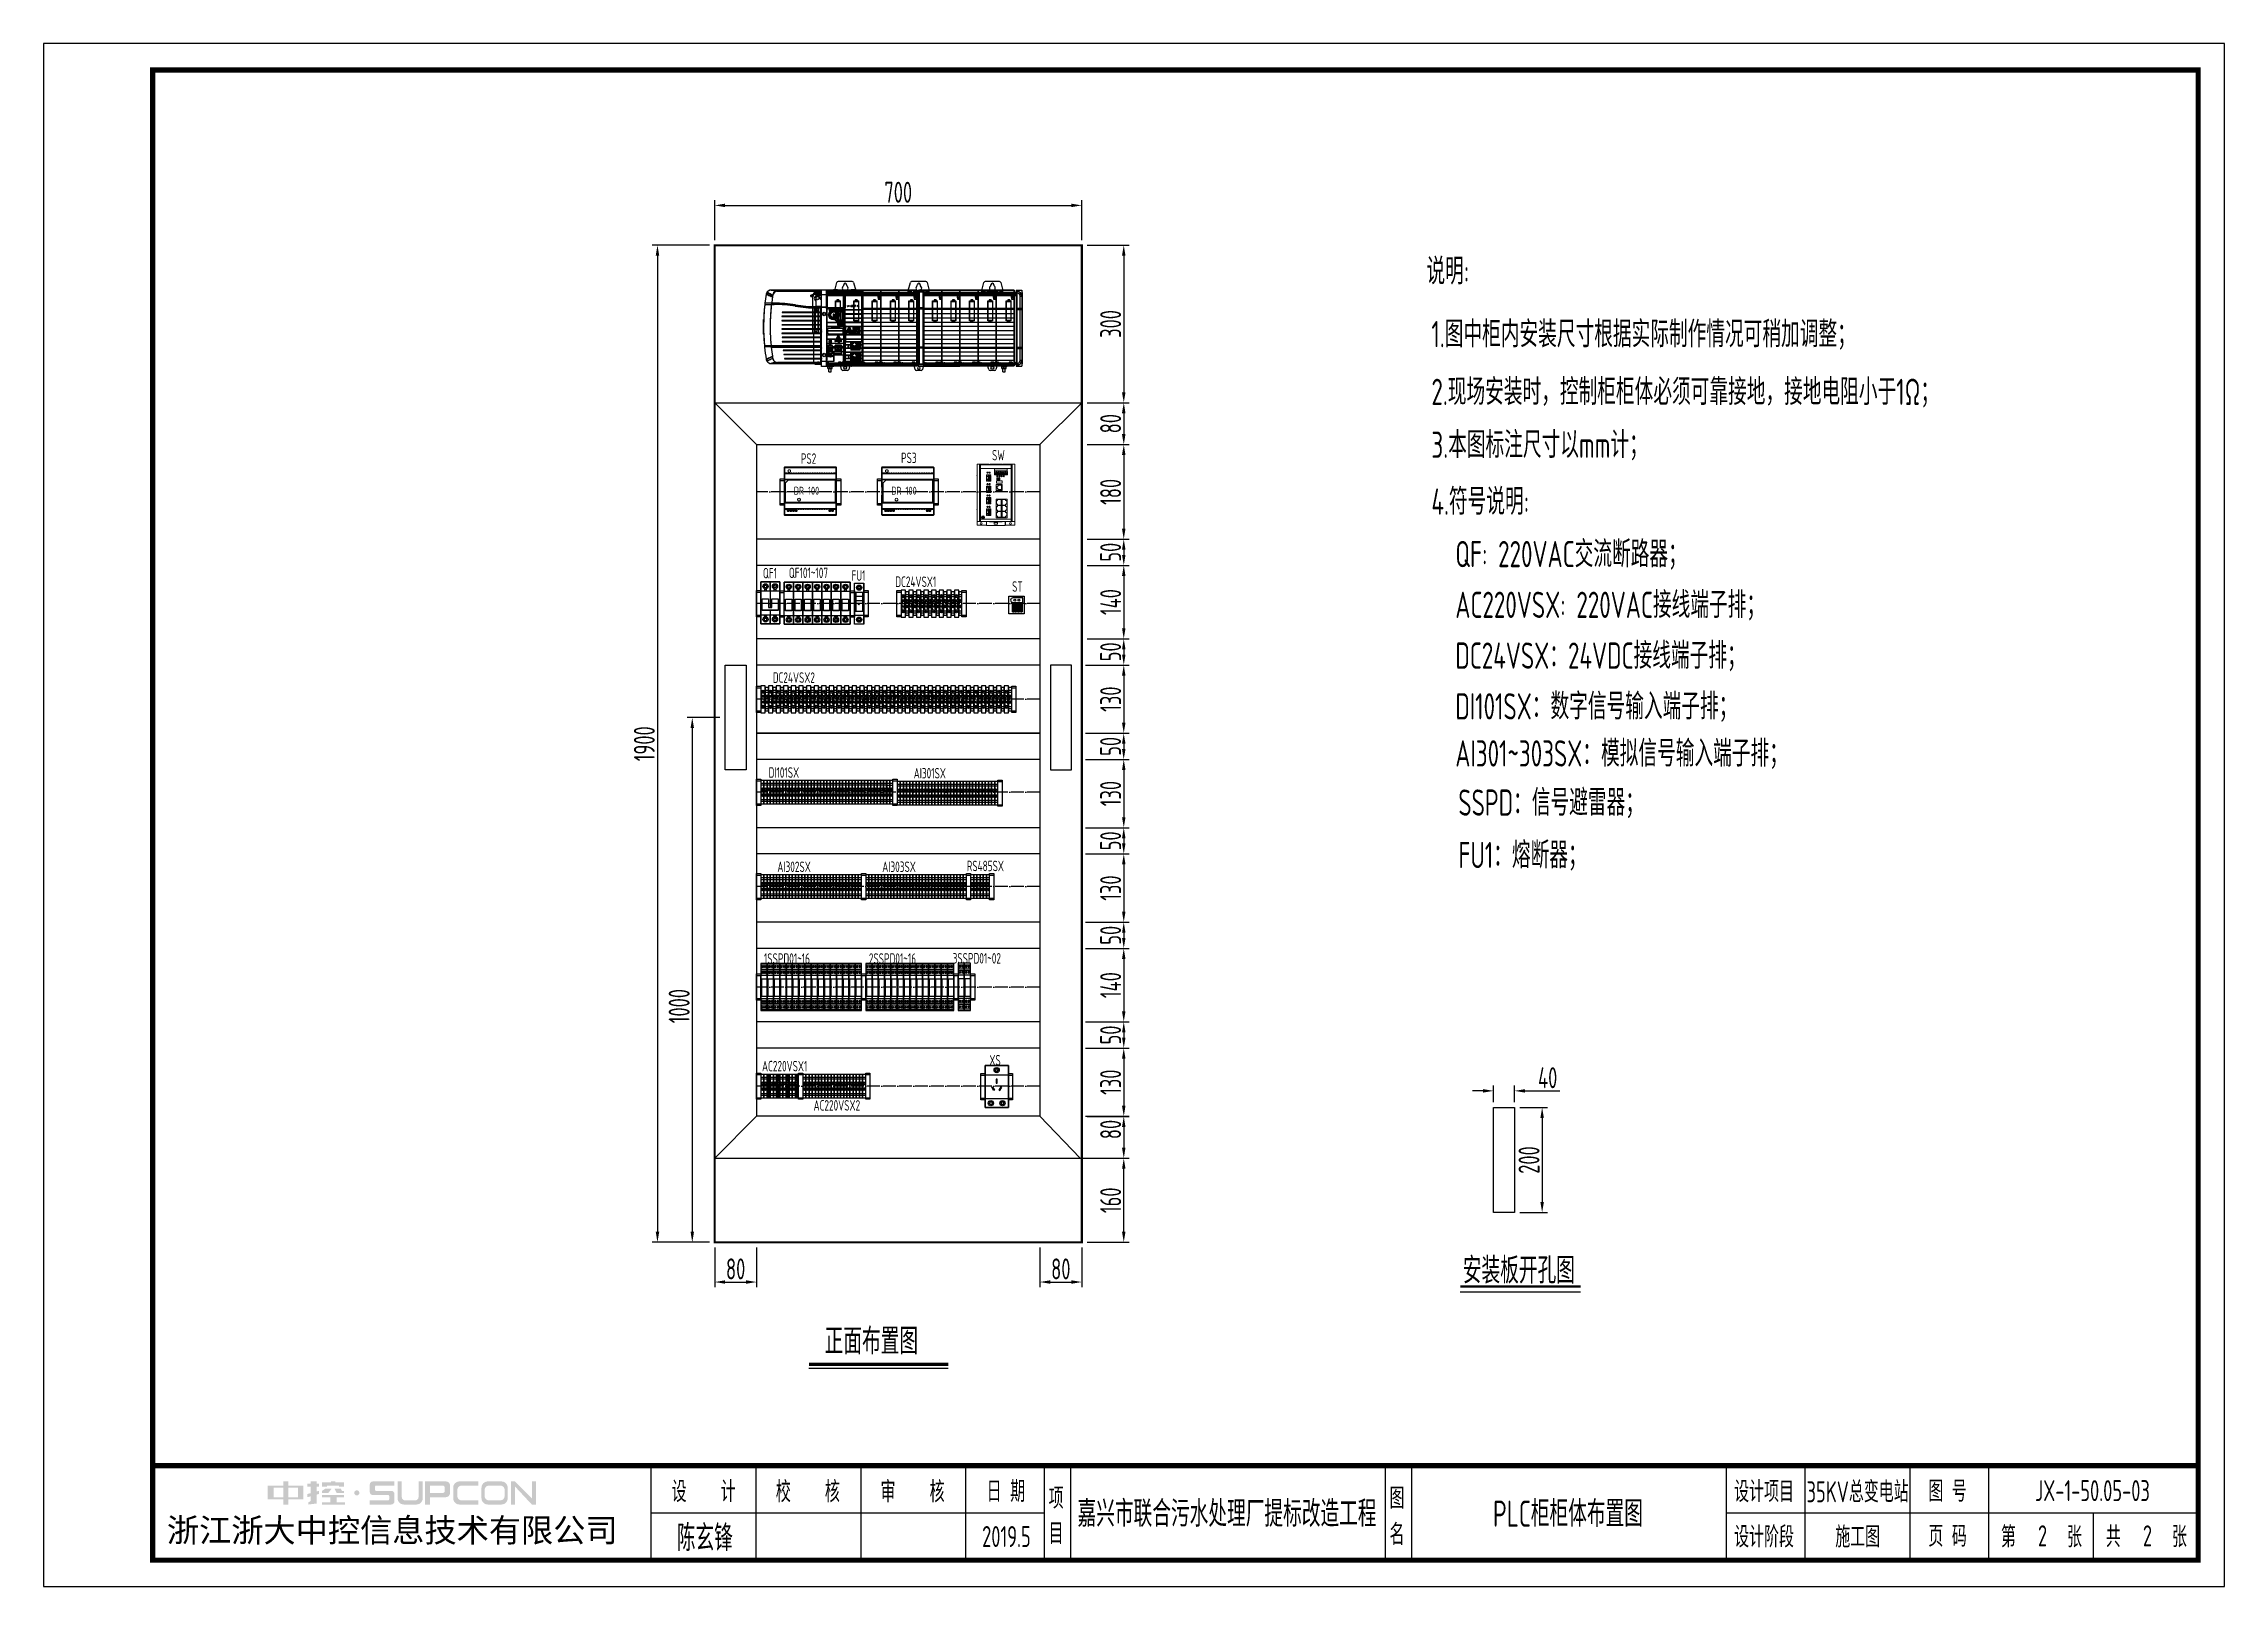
# Model space of a CAD drawing. Header units: millimetres. Extents: x 30557 to 235556, y -116603 to -73383.
# Drawn here: x 210608 to 214766, y -76323 to -73383 of the extents above; entities that cross this region are included whole.
import ezdxf
from ezdxf.enums import TextEntityAlignment as Align

# ---------------------------------------------------------------- set-up
doc = ezdxf.new("R2010")
doc.units = ezdxf.units.MM
doc.linetypes.add('ZWCAD_ISO04W100', pattern=[30.5, 24, -3, 0.5, -3])
for name, color, linetype in [('1', 3, 'Continuous'), ('AXIS', 4, 'Continuous'), ('文本层', 2, 'Continuous')]:
    doc.layers.add(name, color=color, linetype=linetype)
doc.layers.add('_0', color=7, linetype='Continuous', lineweight=25)
doc.layers.add('_Drawing', color=7, linetype='Continuous', lineweight=25)
doc.styles.add('supcon', font='sceie.shx', dxfattribs={"width": 0.75, "height": 40, "bigfont": 'sceic.shx'})
doc.styles.add('Title', font='', dxfattribs={"height": 45})
doc.styles.get('Title').set_extended_font_data('SimHei')
doc.dimstyles.new('supcon', dxfattribs={"dimtxt": 20, "dimasz": 20, "dimexe": 10, "dimexo": 10, "dimgap": 5, "dimtad": 1, "dimtoh": 1, "dimdec": 0, "dimzin": 0, "dimdsep": 46, "dimtxsty": 'supcon', "dimcen": 0.09, "dimclrd": 2, "dimclre": 2, "dimclrt": 2, "dimadec": 0, "dimazin": 0, "dimtfac": 1, "dimtdec": 0, "dimtofl": 0, "dimtmove": 0, "dimatfit": 3, "dimfxl": 1, "dimtolj": 1, "dimtzin": 0, "dimarcsym": 0})

msp = doc.modelspace()

# ---------------------------------------------------------------- texts
at = {"color": 3, "style": 'supcon', "width": 0.75}
for s, height, p in [('35KV总变电站', 40, (214066.4, -76140.5)), ('陈玄锋', 50, (211868.5, -76228)), ('2019.5', 40, (212443.5, -76228))]:
    msp.add_text(s, height=height, dxfattribs=at).set_placement(p, align=Align.MIDDLE)
at = {"layer": '1', "color": 3, "style": 'supcon', "width": 0.75}
for s, p in [('PS2', (212051.5, -74183.7)), ('PS3', (212242.6, -74182.4)), ('QF1', (211979.3, -74402)), ('QF101~107', (212028.7, -74401.4)), ('FU1', (212148.1, -74406.6)), ('DC24VSX1', (212231.6, -74418.4)), ('ST', (212454.3, -74427.5)), ('DC24VSX2', (211998, -74601.1)), ('DI101SX', (211989.9, -74782)), ('AI301SX', (212266.7, -74783.4)), ('AI302SX', (212006.7, -74961.6)), ('AI303SX', (212206.7, -74961.6)), ('RS485SX', (212367.9, -74960.1)), ('1SSPD01~16', (211981.2, -75136.6)), ('2SSPD01~16', (212181.2, -75136.6)), ('3SSPD01~02', (212341, -75136.1)), ('AC220VSX1', (211977.5, -75341.5)), ('XS', (212411, -75330.3)), ('AC220VSX2', (212075.8, -75416.3))]:
    msp.add_text(s, height=20, dxfattribs=at).set_placement(p)
at = {"layer": '1', "color": 7, "style": 'supcon', "width": 0.75}
msp.add_text('安装板开孔图', height=50, dxfattribs=at).set_placement((213313.6, -75745.8))
at = {"layer": '_Drawing', "color": 3, "style": 'supcon', "width": 0.75}
msp.add_text('SW', height=20, dxfattribs=at).set_placement((212416, -74177.2))
at = {"layer": '_Drawing', "color": 7, "style": 'supcon', "width": 0.75}
msp.add_text('正面布置图', height=50, dxfattribs=at).set_placement((212096.9, -75880.9))
at = {"layer": '_Drawing', "color": 3, "style": 'supcon', "width": 0.75}
for s, height, p in [('JX-1-50.05-03', 40, (214514.2, -76140.5)), ('嘉兴市联合污水处理厂提标改造工程', 50, (212864.1, -76181.9)), ('PLC柜柜体布置图', 50, (213514.1, -76181.9)), ('2', 40, (214419, -76226.6)), ('2', 40, (214619, -76226.6))]:
    msp.add_text(s, height=height, dxfattribs=at).set_placement(p, align=Align.MIDDLE)
at = {"layer": '文本层', "color": 7, "style": 'supcon', "width": 0.75}
for s, p in [('说明:', (213244.3, -73841.7)), ('1.图中柜内安装尺寸根据实际制作情况可稍加调整；', (213253.8, -73961.6)), ('2.现场安装时，控制柜柜体必须可靠接地，接地电阻小于1Ω；', (213253.8, -74071.6)), ('3.本图标注尺寸以mm计；', (213253.8, -74172.4)), ('4.符号说明:', (213253.8, -74280.7)), ('QF: 220VAC交流断路器；', (213299.4, -74380.7)), ('AC220VSX: 220VAC接线端子排；', (213299.4, -74477.4)), ('DC24VSX：24VDC接线端子排；', (213299.4, -74574.2)), ('SSPD：信号避雷器；', (213305.2, -74854.3)), ('FU1：熔断器；', (213305.2, -74954.3))]:
    msp.add_text(s, height=50, dxfattribs=at).set_placement(p)
at = {"layer": '文本层', "color": 0, "style": 'supcon', "width": 0.75}
for s, p in [('DI101SX：数字信号输入端子排；', (213299.4, -74670.9)), ('AI301~303SX：模拟信号输入端子排；', (213299.4, -74760.6))]:
    msp.add_text(s, height=50, dxfattribs=at).set_placement(p)

# ---------------------------------------------------------------- blocks, each defined once
blk = doc.blocks.new('中控·SUPCON')
at = {"linetype": 'Continuous'}
h = blk.add_hatch(color=2, dxfattribs=at)
h.dxf.hatch_style = 1
h.paths.add_polyline_path([(34, 33), (20, 33), (20, 37), (15, 37), (15, 36), (15, 33), (0, 33), (0, 20), (13, 20), (15, 20), (15, 15), (20, 15), (20, 20), (22, 20), (34, 20)])
h.paths.add_polyline_path([(20, 30), (20, 31), (29, 31), (29, 22), (20, 22)], flags=16)
h.paths.add_polyline_path([(15, 30), (15, 22), (6, 22), (6, 31), (15, 31)], flags=16)
h.paths.add_polyline_path([(47, 32), (49, 32), (49, 35), (47, 35), (47, 37), (41, 37), (41, 35), (38, 35), (38, 32), (41, 32), (41, 25.8), (38, 25), (38, 22), (41, 22.8), (41, 18.3), (39, 17), (39, 15), (47, 16), (47, 24.5), (49, 25), (49, 28), (47, 27.5)])
h.paths.add_polyline_path([(61, 30), (55, 30), (52, 28), (52, 26), (58, 26)])
h.paths.add_polyline_path([(73, 28), (71, 28), (70, 30), (64, 30), (66, 26), (73, 26)])
h.paths.add_polyline_path([(73, 36), (64.6, 36), (64.6, 37), (60.4, 37), (60.4, 36), (52, 36), (52, 32), (56.8, 32), (56.8, 33.1), (68.2, 33.1), (68.2, 32), (73, 32)])
h.paths.add_polyline_path([(66, 22), (73, 22), (73, 24), (52, 24), (52, 22), (60, 22), (60, 17), (52, 17), (52, 15), (74, 15), (74, 17), (66, 17)])
h.paths.add_polyline_path([(82.7, 26.1, 1), (87.6, 26.1, 1)])
h.paths.add_polyline_path([(118, 28), (103.5, 28, -0.414214), (102.5, 29), (102.5, 32, -0.414214), (103.5, 33), (121, 33), (121, 37), (100.5, 37, 0.414214), (97.5, 34), (97.5, 27, 0.414214), (100.5, 24), (115, 24, -0.414214), (116, 23), (116, 20, -0.414214), (115, 19), (97.5, 19), (97.5, 15), (118, 15, 0.414214), (121, 18), (121, 25, 0.414214)])
h.paths.add_polyline_path([(128, 37), (124, 37), (124, 36), (124, 21, 0.414214), (130, 15), (142, 15, 0.414214), (148, 21), (148, 37), (144, 37), (144, 22, -0.414214), (141, 19), (131, 19, -0.414214), (128, 22)])
h.paths.add_polyline_path([(174, 26), (174, 33, 0.414214), (170, 37), (150, 37), (150, 36), (150, 15), (155, 15), (155, 22), (170, 22, 0.414214)])
h.paths.add_polyline_path([(167, 26), (155, 26), (155, 33), (167, 33, -0.414214), (169, 31), (169, 28, -0.414214)], flags=16)
h.paths.add_polyline_path([(201, 19), (185, 19, -0.414214), (181, 23), (181, 29, -0.414214), (185, 33), (201, 33), (201, 37), (183, 37, 0.414214), (177, 31), (177, 21, 0.414214), (183, 15), (201, 15)])
h.paths.add_polyline_path([(229, 21), (229, 31, 0.414214), (223, 37), (210, 37, 0.414214), (204, 31), (204, 21, 0.414214), (210, 15), (223, 15, 0.414214)])
h.paths.add_polyline_path([(207, 23), (207, 29, -0.414214), (211, 33), (222, 33, -0.414214), (226, 29), (226, 23, -0.414214), (222, 19), (211, 19, -0.414214)], flags=16)
h.paths.add_polyline_path([(236, 32.1), (252, 15), (256, 15), (256, 37), (252, 37), (252, 21), (236, 37), (232, 37), (232, 36), (232, 15), (236, 15)])
h = blk.add_hatch(color=2, dxfattribs=at)
h.dxf.hatch_style = 1
h.paths.add_polyline_path([(34, 33), (20, 33), (20, 37), (15, 37), (15, 36), (15, 33), (0, 33), (0, 20), (13, 20), (15, 20), (15, 15), (20, 15), (20, 20), (22, 20), (34, 20)])
h.paths.add_polyline_path([(20, 30), (20, 31), (29, 31), (29, 22), (20, 22)], flags=16)
h.paths.add_polyline_path([(15, 30), (15, 22), (6, 22), (6, 31), (15, 31)], flags=16)
h.paths.add_polyline_path([(47, 32), (49, 32), (49, 35), (47, 35), (47, 37), (41, 37), (41, 35), (38, 35), (38, 32), (41, 32), (41, 25.8), (38, 25), (38, 22), (41, 22.8), (41, 18.3), (39, 17), (39, 15), (47, 16), (47, 24.5), (49, 25), (49, 28), (47, 27.5)])
h.paths.add_polyline_path([(61, 30), (55, 30), (52, 28), (52, 26), (58, 26)])
h.paths.add_polyline_path([(73, 28), (71, 28), (70, 30), (64, 30), (66, 26), (73, 26)])
h.paths.add_polyline_path([(73, 36), (64.6, 36), (64.6, 37), (60.4, 37), (60.4, 36), (52, 36), (52, 32), (56.8, 32), (56.8, 33.1), (68.2, 33.1), (68.2, 32), (73, 32)])
h.paths.add_polyline_path([(66, 22), (73, 22), (73, 24), (52, 24), (52, 22), (60, 22), (60, 17), (52, 17), (52, 15), (74, 15), (74, 17), (66, 17)])
h.paths.add_polyline_path([(82.7, 26.1, 1), (87.6, 26.1, 1)])
h.paths.add_polyline_path([(118, 28), (103.5, 28, -0.414214), (102.5, 29), (102.5, 32, -0.414214), (103.5, 33), (121, 33), (121, 37), (100.5, 37, 0.414214), (97.5, 34), (97.5, 27, 0.414214), (100.5, 24), (115, 24, -0.414214), (116, 23), (116, 20, -0.414214), (115, 19), (97.5, 19), (97.5, 15), (118, 15, 0.414214), (121, 18), (121, 25, 0.414214)])
h.paths.add_polyline_path([(128, 37), (124, 37), (124, 36), (124, 21, 0.414214), (130, 15), (142, 15, 0.414214), (148, 21), (148, 37), (144, 37), (144, 22, -0.414214), (141, 19), (131, 19, -0.414214), (128, 22)])
h.paths.add_polyline_path([(174, 26), (174, 33, 0.414214), (170, 37), (150, 37), (150, 36), (150, 15), (155, 15), (155, 22), (170, 22, 0.414214)])
h.paths.add_polyline_path([(167, 26), (155, 26), (155, 33), (167, 33, -0.414214), (169, 31), (169, 28, -0.414214)], flags=16)
h.paths.add_polyline_path([(201, 19), (185, 19, -0.414214), (181, 23), (181, 29, -0.414214), (185, 33), (201, 33), (201, 37), (183, 37, 0.414214), (177, 31), (177, 21, 0.414214), (183, 15), (201, 15)])
h.paths.add_polyline_path([(229, 21), (229, 31, 0.414214), (223, 37), (210, 37, 0.414214), (204, 31), (204, 21, 0.414214), (210, 15), (223, 15, 0.414214)])
h.paths.add_polyline_path([(207, 23), (207, 29, -0.414214), (211, 33), (222, 33, -0.414214), (226, 29), (226, 23, -0.414214), (222, 19), (211, 19, -0.414214)], flags=16)
h.paths.add_polyline_path([(236, 32.1), (252, 15), (256, 15), (256, 37), (252, 37), (252, 21), (236, 37), (232, 37), (232, 36), (232, 15), (236, 15)])
h = blk.add_hatch(color=2, dxfattribs=at)
h.dxf.hatch_style = 1
h.paths.add_polyline_path([(34, 33), (20, 33), (20, 37), (15, 37), (15, 36), (15, 33), (0, 33), (0, 20), (13, 20), (15, 20), (15, 15), (20, 15), (20, 20), (22, 20), (34, 20)])
h.paths.add_polyline_path([(20, 30), (20, 31), (29, 31), (29, 22), (20, 22)], flags=16)
h.paths.add_polyline_path([(15, 30), (15, 22), (6, 22), (6, 31), (15, 31)], flags=16)
h.paths.add_polyline_path([(47, 32), (49, 32), (49, 35), (47, 35), (47, 37), (41, 37), (41, 35), (38, 35), (38, 32), (41, 32), (41, 25.8), (38, 25), (38, 22), (41, 22.8), (41, 18.3), (39, 17), (39, 15), (47, 16), (47, 24.5), (49, 25), (49, 28), (47, 27.5)])
h.paths.add_polyline_path([(61, 30), (55, 30), (52, 28), (52, 26), (58, 26)])
h.paths.add_polyline_path([(73, 28), (71, 28), (70, 30), (64, 30), (66, 26), (73, 26)])
h.paths.add_polyline_path([(73, 36), (64.6, 36), (64.6, 37), (60.4, 37), (60.4, 36), (52, 36), (52, 32), (56.8, 32), (56.8, 33.1), (68.2, 33.1), (68.2, 32), (73, 32)])
h.paths.add_polyline_path([(66, 22), (73, 22), (73, 24), (52, 24), (52, 22), (60, 22), (60, 17), (52, 17), (52, 15), (74, 15), (74, 17), (66, 17)])
h.paths.add_polyline_path([(82.7, 26.1, 1), (87.6, 26.1, 1)])
h.paths.add_polyline_path([(118, 28), (103.5, 28, -0.414214), (102.5, 29), (102.5, 32, -0.414214), (103.5, 33), (121, 33), (121, 37), (100.5, 37, 0.414214), (97.5, 34), (97.5, 27, 0.414214), (100.5, 24), (115, 24, -0.414214), (116, 23), (116, 20, -0.414214), (115, 19), (97.5, 19), (97.5, 15), (118, 15, 0.414214), (121, 18), (121, 25, 0.414214)])
h.paths.add_polyline_path([(128, 37), (124, 37), (124, 36), (124, 21, 0.414214), (130, 15), (142, 15, 0.414214), (148, 21), (148, 37), (144, 37), (144, 22, -0.414214), (141, 19), (131, 19, -0.414214), (128, 22)])
h.paths.add_polyline_path([(174, 26), (174, 33, 0.414214), (170, 37), (150, 37), (150, 36), (150, 15), (155, 15), (155, 22), (170, 22, 0.414214)])
h.paths.add_polyline_path([(167, 26), (155, 26), (155, 33), (167, 33, -0.414214), (169, 31), (169, 28, -0.414214)], flags=16)
h.paths.add_polyline_path([(201, 19), (185, 19, -0.414214), (181, 23), (181, 29, -0.414214), (185, 33), (201, 33), (201, 37), (183, 37, 0.414214), (177, 31), (177, 21, 0.414214), (183, 15), (201, 15)])
h.paths.add_polyline_path([(229, 21), (229, 31, 0.414214), (223, 37), (210, 37, 0.414214), (204, 31), (204, 21, 0.414214), (210, 15), (223, 15, 0.414214)])
h.paths.add_polyline_path([(207, 23), (207, 29, -0.414214), (211, 33), (222, 33, -0.414214), (226, 29), (226, 23, -0.414214), (222, 19), (211, 19, -0.414214)], flags=16)
h.paths.add_polyline_path([(236, 32.1), (252, 15), (256, 15), (256, 37), (252, 37), (252, 21), (236, 37), (232, 37), (232, 36), (232, 15), (236, 15)])
h = blk.add_hatch(color=2, dxfattribs=at)
h.dxf.hatch_style = 1
h.paths.add_polyline_path([(34, 33), (20, 33), (20, 37), (15, 37), (15, 36), (15, 33), (0, 33), (0, 20), (13, 20), (15, 20), (15, 15), (20, 15), (20, 20), (22, 20), (34, 20)])
h.paths.add_polyline_path([(20, 30), (20, 31), (29, 31), (29, 22), (20, 22)], flags=16)
h.paths.add_polyline_path([(15, 30), (15, 22), (6, 22), (6, 31), (15, 31)], flags=16)
h.paths.add_polyline_path([(47, 32), (49, 32), (49, 35), (47, 35), (47, 37), (41, 37), (41, 35), (38, 35), (38, 32), (41, 32), (41, 25.8), (38, 25), (38, 22), (41, 22.8), (41, 18.3), (39, 17), (39, 15), (47, 16), (47, 24.5), (49, 25), (49, 28), (47, 27.5)])
h.paths.add_polyline_path([(61, 30), (55, 30), (52, 28), (52, 26), (58, 26)])
h.paths.add_polyline_path([(73, 28), (71, 28), (70, 30), (64, 30), (66, 26), (73, 26)])
h.paths.add_polyline_path([(73, 36), (64.6, 36), (64.6, 37), (60.4, 37), (60.4, 36), (52, 36), (52, 32), (56.8, 32), (56.8, 33.1), (68.2, 33.1), (68.2, 32), (73, 32)])
h.paths.add_polyline_path([(66, 22), (73, 22), (73, 24), (52, 24), (52, 22), (60, 22), (60, 17), (52, 17), (52, 15), (74, 15), (74, 17), (66, 17)])
h.paths.add_polyline_path([(82.7, 26.1, 1), (87.6, 26.1, 1)])
h.paths.add_polyline_path([(118, 28), (103.5, 28, -0.414214), (102.5, 29), (102.5, 32, -0.414214), (103.5, 33), (121, 33), (121, 37), (100.5, 37, 0.414214), (97.5, 34), (97.5, 27, 0.414214), (100.5, 24), (115, 24, -0.414214), (116, 23), (116, 20, -0.414214), (115, 19), (97.5, 19), (97.5, 15), (118, 15, 0.414214), (121, 18), (121, 25, 0.414214)])
h.paths.add_polyline_path([(128, 37), (124, 37), (124, 36), (124, 21, 0.414214), (130, 15), (142, 15, 0.414214), (148, 21), (148, 37), (144, 37), (144, 22, -0.414214), (141, 19), (131, 19, -0.414214), (128, 22)])
h.paths.add_polyline_path([(174, 26), (174, 33, 0.414214), (170, 37), (150, 37), (150, 36), (150, 15), (155, 15), (155, 22), (170, 22, 0.414214)])
h.paths.add_polyline_path([(167, 26), (155, 26), (155, 33), (167, 33, -0.414214), (169, 31), (169, 28, -0.414214)], flags=16)
h.paths.add_polyline_path([(201, 19), (185, 19, -0.414214), (181, 23), (181, 29, -0.414214), (185, 33), (201, 33), (201, 37), (183, 37, 0.414214), (177, 31), (177, 21, 0.414214), (183, 15), (201, 15)])
h.paths.add_polyline_path([(229, 21), (229, 31, 0.414214), (223, 37), (210, 37, 0.414214), (204, 31), (204, 21, 0.414214), (210, 15), (223, 15, 0.414214)])
h.paths.add_polyline_path([(207, 23), (207, 29, -0.414214), (211, 33), (222, 33, -0.414214), (226, 29), (226, 23, -0.414214), (222, 19), (211, 19, -0.414214)], flags=16)
h.paths.add_polyline_path([(236, 32.1), (252, 15), (256, 15), (256, 37), (252, 37), (252, 21), (236, 37), (232, 37), (232, 36), (232, 15), (236, 15)])
h = blk.add_hatch(color=2, dxfattribs=at)
h.dxf.hatch_style = 1
h.paths.add_polyline_path([(34, 33), (20, 33), (20, 37), (15, 37), (15, 36), (15, 33), (0, 33), (0, 20), (13, 20), (15, 20), (15, 15), (20, 15), (20, 20), (22, 20), (34, 20)])
h.paths.add_polyline_path([(20, 30), (20, 31), (29, 31), (29, 22), (20, 22)], flags=16)
h.paths.add_polyline_path([(15, 30), (15, 22), (6, 22), (6, 31), (15, 31)], flags=16)
h.paths.add_polyline_path([(47, 32), (49, 32), (49, 35), (47, 35), (47, 37), (41, 37), (41, 35), (38, 35), (38, 32), (41, 32), (41, 25.8), (38, 25), (38, 22), (41, 22.8), (41, 18.3), (39, 17), (39, 15), (47, 16), (47, 24.5), (49, 25), (49, 28), (47, 27.5)])
h.paths.add_polyline_path([(61, 30), (55, 30), (52, 28), (52, 26), (58, 26)])
h.paths.add_polyline_path([(73, 28), (71, 28), (70, 30), (64, 30), (66, 26), (73, 26)])
h.paths.add_polyline_path([(73, 36), (64.6, 36), (64.6, 37), (60.4, 37), (60.4, 36), (52, 36), (52, 32), (56.8, 32), (56.8, 33.1), (68.2, 33.1), (68.2, 32), (73, 32)])
h.paths.add_polyline_path([(66, 22), (73, 22), (73, 24), (52, 24), (52, 22), (60, 22), (60, 17), (52, 17), (52, 15), (74, 15), (74, 17), (66, 17)])
h.paths.add_polyline_path([(82.7, 26.1, 1), (87.6, 26.1, 1)])
h.paths.add_polyline_path([(118, 28), (103.5, 28, -0.414214), (102.5, 29), (102.5, 32, -0.414214), (103.5, 33), (121, 33), (121, 37), (100.5, 37, 0.414214), (97.5, 34), (97.5, 27, 0.414214), (100.5, 24), (115, 24, -0.414214), (116, 23), (116, 20, -0.414214), (115, 19), (97.5, 19), (97.5, 15), (118, 15, 0.414214), (121, 18), (121, 25, 0.414214)])
h.paths.add_polyline_path([(128, 37), (124, 37), (124, 36), (124, 21, 0.414214), (130, 15), (142, 15, 0.414214), (148, 21), (148, 37), (144, 37), (144, 22, -0.414214), (141, 19), (131, 19, -0.414214), (128, 22)])
h.paths.add_polyline_path([(174, 26), (174, 33, 0.414214), (170, 37), (150, 37), (150, 36), (150, 15), (155, 15), (155, 22), (170, 22, 0.414214)])
h.paths.add_polyline_path([(167, 26), (155, 26), (155, 33), (167, 33, -0.414214), (169, 31), (169, 28, -0.414214)], flags=16)
h.paths.add_polyline_path([(201, 19), (185, 19, -0.414214), (181, 23), (181, 29, -0.414214), (185, 33), (201, 33), (201, 37), (183, 37, 0.414214), (177, 31), (177, 21, 0.414214), (183, 15), (201, 15)])
h.paths.add_polyline_path([(229, 21), (229, 31, 0.414214), (223, 37), (210, 37, 0.414214), (204, 31), (204, 21, 0.414214), (210, 15), (223, 15, 0.414214)])
h.paths.add_polyline_path([(207, 23), (207, 29, -0.414214), (211, 33), (222, 33, -0.414214), (226, 29), (226, 23, -0.414214), (222, 19), (211, 19, -0.414214)], flags=16)
h.paths.add_polyline_path([(236, 32.1), (252, 15), (256, 15), (256, 37), (252, 37), (252, 21), (236, 37), (232, 37), (232, 36), (232, 15), (236, 15)])
h = blk.add_hatch(color=2, dxfattribs=at)
h.dxf.hatch_style = 1
h.paths.add_polyline_path([(34, 33), (20, 33), (20, 37), (15, 37), (15, 36), (15, 33), (0, 33), (0, 20), (13, 20), (15, 20), (15, 15), (20, 15), (20, 20), (22, 20), (34, 20)])
h.paths.add_polyline_path([(20, 30), (20, 31), (29, 31), (29, 22), (20, 22)], flags=16)
h.paths.add_polyline_path([(15, 30), (15, 22), (6, 22), (6, 31), (15, 31)], flags=16)
h.paths.add_polyline_path([(47, 32), (49, 32), (49, 35), (47, 35), (47, 37), (41, 37), (41, 35), (38, 35), (38, 32), (41, 32), (41, 25.8), (38, 25), (38, 22), (41, 22.8), (41, 18.3), (39, 17), (39, 15), (47, 16), (47, 24.5), (49, 25), (49, 28), (47, 27.5)])
h.paths.add_polyline_path([(61, 30), (55, 30), (52, 28), (52, 26), (58, 26)])
h.paths.add_polyline_path([(73, 28), (71, 28), (70, 30), (64, 30), (66, 26), (73, 26)])
h.paths.add_polyline_path([(73, 36), (64.6, 36), (64.6, 37), (60.4, 37), (60.4, 36), (52, 36), (52, 32), (56.8, 32), (56.8, 33.1), (68.2, 33.1), (68.2, 32), (73, 32)])
h.paths.add_polyline_path([(66, 22), (73, 22), (73, 24), (52, 24), (52, 22), (60, 22), (60, 17), (52, 17), (52, 15), (74, 15), (74, 17), (66, 17)])
h.paths.add_polyline_path([(82.7, 26.1, 1), (87.6, 26.1, 1)])
h.paths.add_polyline_path([(118, 28), (103.5, 28, -0.414214), (102.5, 29), (102.5, 32, -0.414214), (103.5, 33), (121, 33), (121, 37), (100.5, 37, 0.414214), (97.5, 34), (97.5, 27, 0.414214), (100.5, 24), (115, 24, -0.414214), (116, 23), (116, 20, -0.414214), (115, 19), (97.5, 19), (97.5, 15), (118, 15, 0.414214), (121, 18), (121, 25, 0.414214)])
h.paths.add_polyline_path([(128, 37), (124, 37), (124, 36), (124, 21, 0.414214), (130, 15), (142, 15, 0.414214), (148, 21), (148, 37), (144, 37), (144, 22, -0.414214), (141, 19), (131, 19, -0.414214), (128, 22)])
h.paths.add_polyline_path([(174, 26), (174, 33, 0.414214), (170, 37), (150, 37), (150, 36), (150, 15), (155, 15), (155, 22), (170, 22, 0.414214)])
h.paths.add_polyline_path([(167, 26), (155, 26), (155, 33), (167, 33, -0.414214), (169, 31), (169, 28, -0.414214)], flags=16)
h.paths.add_polyline_path([(201, 19), (185, 19, -0.414214), (181, 23), (181, 29, -0.414214), (185, 33), (201, 33), (201, 37), (183, 37, 0.414214), (177, 31), (177, 21, 0.414214), (183, 15), (201, 15)])
h.paths.add_polyline_path([(229, 21), (229, 31, 0.414214), (223, 37), (210, 37, 0.414214), (204, 31), (204, 21, 0.414214), (210, 15), (223, 15, 0.414214)])
h.paths.add_polyline_path([(207, 23), (207, 29, -0.414214), (211, 33), (222, 33, -0.414214), (226, 29), (226, 23, -0.414214), (222, 19), (211, 19, -0.414214)], flags=16)
h.paths.add_polyline_path([(236, 32.1), (252, 15), (256, 15), (256, 37), (252, 37), (252, 21), (236, 37), (232, 37), (232, 36), (232, 15), (236, 15)])
blk = doc.blocks.new('supcon图框')
at = {"linetype": 'Continuous'}
for p, q in [((6145.7, 4361.7), (1987.7, 4361.7)), ((1987.7, 4361.7), (1987.7, 1421.7)), ((6145.7, 1421.7), (6145.7, 4361.7)), ((1987.7, 1421.7), (6145.7, 1421.7))]:
    blk.add_line(p, q, dxfattribs=at)
for p, q in [((3145.7, 1651.7), (3145.7, 1471.7)), ((3345.7, 1651.7), (3345.7, 1471.7)), ((3545.7, 1651.7), (3545.7, 1471.7)), ((3745.7, 1651.7), (3745.7, 1471.7)), ((3895.7, 1651.7), (3895.7, 1471.7)), ((3945.7, 1651.7), (3945.7, 1471.7)), ((4545.7, 1651.7), (4545.7, 1471.7)), ((4595.7, 1651.7), (4595.7, 1471.7)), ((5195.7, 1651.7), (5195.7, 1471.7)), ((5345.7, 1651.7), (5345.7, 1471.7)), ((5545.7, 1651.7), (5545.7, 1471.7)), ((5695.7, 1651.7), (5695.7, 1471.7)), ((3145.7, 1561.7), (3895.7, 1561.7)), ((5195.7, 1561.7), (6095.7, 1561.7)), ((5895.7, 1561.7), (5895.7, 1471.7))]:
    blk.add_line(p, q)
at = {"linetype": 'Continuous', "const_width": 10}
blk.add_lwpolyline([(2195.7, 4311.7), (6095.7, 4311.7), (6095.7, 1471.7), (2195.7, 1471.7)], close=True, dxfattribs=at)
blk.add_lwpolyline([(2195.7, 1651.7), (6095.7, 1651.7)], dxfattribs=at)
at = {"linetype": 'Continuous', "xscale": 2, "yscale": 2, "zscale": 2}
blk.add_blockref('中控·SUPCON', (2414.6, 1547.7), dxfattribs=at)
at = {"style": 'supcon', "width": 0.75}
for s, p in [('设    计', (3246.2, 1604.2)), ('校    核', (3444.8, 1604.2)), ('审    核', (3644.5, 1604.2)), ('日 期', (3822.5, 1604.2)), ('设计项目', (5268, 1604.2)), ('图 号', (5618, 1604.2)), ('项', (3918.2, 1590.7)), ('图', (4568.2, 1590.7)), ('目', (3918.2, 1522.9)), ('名', (4568.2, 1522.9)), ('设计阶段', (5268, 1518.1)), ('施工图', (5446.5, 1518.1)), ('页 码', (5618, 1518.1)), ('第      张', (5797, 1518.1)), ('共      张', (5997, 1518.1))]:
    blk.add_text(s, height=40, dxfattribs=at).set_placement(p, align=Align.MIDDLE)
at = {"style": 'Title'}
blk.add_text('浙江浙大中控信息技术有限公司', height=45, dxfattribs=at).set_placement((2222.8, 1506.2))
blk = doc.blocks.new('*D257')
at = {"color": 2, "lineweight": -2}
for p, q in [((213422.3, -75410.5), (213474.9, -75410.5)), ((213464.9, -75430.5), (213464.9, -75590.5)), ((213422.3, -75610.5), (213474.9, -75610.5))]:
    blk.add_line(p, q, dxfattribs=at)
at = {"color": 2}
for points in [[(213468.2, -75430.5), (213461.6, -75430.5), (213464.9, -75410.5)], [(213461.6, -75590.5), (213468.2, -75590.5), (213464.9, -75610.5)]]:
    blk.add_solid(points, dxfattribs=at)
at = {"layer": 'DEFPOINTS', "color": 0}
for p in [(213412.3, -75410.5), (213412.3, -75610.5), (213464.9, -75610.5)]:
    blk.add_point(p, dxfattribs=at)
at = {"color": 2, "insert": (213439.9, -75510.5), "char_height": 40, "attachment_point": 5, "rotation": 90, "style": 'supcon'}
blk.add_mtext('\\A1;200', dxfattribs=at)
blk = doc.blocks.new('*D258')
at = {"color": 2, "lineweight": -2}
for p, q in [((213352.3, -75378.7), (213332.3, -75378.7)), ((213372.3, -75400.5), (213372.3, -75368.7)), ((213412.3, -75400.5), (213412.3, -75368.7)), ((213432.3, -75378.7), (213498.8, -75378.7))]:
    blk.add_line(p, q, dxfattribs=at)
at = {"color": 2}
for points in [[(213352.3, -75382), (213352.3, -75375.4), (213372.3, -75378.7)], [(213432.3, -75375.4), (213432.3, -75382), (213412.3, -75378.7)]]:
    blk.add_solid(points, dxfattribs=at)
at = {"layer": 'DEFPOINTS', "color": 0}
for p in [(213412.3, -75378.7), (213372.3, -75410.5), (213412.3, -75410.5)]:
    blk.add_point(p, dxfattribs=at)
at = {"color": 2, "insert": (213475.5, -75353.7), "char_height": 40, "attachment_point": 5, "style": 'supcon'}
blk.add_mtext('\\A1;40', dxfattribs=at)
blk = doc.blocks.new('*D265')
at = {"layer": '_Drawing', "color": 2, "linetype": 'Continuous', "lineweight": -2}
for p, q in [((211887.2, -75677.1), (211887.2, -75753)), ((211967.2, -75677.2), (211967.2, -75753)), ((211907.2, -75743), (211947.2, -75743))]:
    blk.add_line(p, q, dxfattribs=at)
at = {"layer": '_Drawing', "color": 2}
for points in [[(211907.2, -75739.7), (211907.2, -75746.3), (211887.2, -75743)], [(211947.2, -75746.3), (211947.2, -75739.7), (211967.2, -75743)]]:
    blk.add_solid(points, dxfattribs=at)
at = {"layer": 'DEFPOINTS', "color": 0}
for p in [(211887.2, -75667.1), (211967.2, -75667.2), (211967.2, -75743)]:
    blk.add_point(p, dxfattribs=at)
at = {"layer": '_Drawing', "color": 2, "insert": (211927.2, -75718), "char_height": 40, "attachment_point": 5, "style": 'supcon'}
blk.add_mtext('\\A1;80', dxfattribs=at)
blk = doc.blocks.new('*D266')
at = {"layer": '_Drawing', "color": 2, "linetype": 'Continuous', "lineweight": -2}
for p, q in [((212507.2, -75677.1), (212507.2, -75753)), ((212587.2, -75677.2), (212587.2, -75753)), ((212527.2, -75743), (212567.2, -75743))]:
    blk.add_line(p, q, dxfattribs=at)
at = {"layer": '_Drawing', "color": 2}
for points in [[(212527.2, -75739.7), (212527.2, -75746.3), (212507.2, -75743)], [(212567.2, -75746.3), (212567.2, -75739.7), (212587.2, -75743)]]:
    blk.add_solid(points, dxfattribs=at)
at = {"layer": 'DEFPOINTS', "color": 0}
for p in [(212507.2, -75667.1), (212587.2, -75667.2), (212587.2, -75743)]:
    blk.add_point(p, dxfattribs=at)
at = {"layer": '_Drawing', "color": 2, "insert": (212547.2, -75718), "char_height": 40, "attachment_point": 5, "style": 'supcon'}
blk.add_mtext('\\A1;80', dxfattribs=at)
blk = doc.blocks.new('*D267')
at = {"layer": '_Drawing', "color": 2, "linetype": 'Continuous', "lineweight": -2}
for p, q in [((211877.2, -73767.2), (211768.1, -73767.2)), ((211778.1, -73787.2), (211778.1, -75647.2)), ((211877.2, -75667.2), (211768.1, -75667.2))]:
    blk.add_line(p, q, dxfattribs=at)
at = {"layer": '_Drawing', "color": 2}
for points in [[(211781.5, -73787.2), (211774.8, -73787.2), (211778.1, -73767.2)], [(211774.8, -75647.2), (211781.5, -75647.2), (211778.1, -75667.2)]]:
    blk.add_solid(points, dxfattribs=at)
at = {"layer": 'DEFPOINTS', "color": 0}
for p in [(211887.2, -73767.2), (211778.1, -75667.2), (211887.2, -75667.2)]:
    blk.add_point(p, dxfattribs=at)
at = {"layer": '_Drawing', "color": 2, "insert": (211753.1, -74717.2), "char_height": 40, "attachment_point": 5, "rotation": 90, "style": 'supcon'}
blk.add_mtext('\\A1;1900', dxfattribs=at)
blk = doc.blocks.new('*D268')
at = {"layer": '_Drawing', "color": 2, "linetype": 'Continuous', "lineweight": -2}
for p, q in [((211887.2, -73757.2), (211887.2, -73681.2)), ((211907.2, -73691.2), (212567.2, -73691.2)), ((212587.2, -73757.2), (212587.2, -73681.2))]:
    blk.add_line(p, q, dxfattribs=at)
at = {"layer": '_Drawing', "color": 2}
for points in [[(211907.2, -73687.9), (211907.2, -73694.5), (211887.2, -73691.2)], [(212567.2, -73694.5), (212567.2, -73687.9), (212587.2, -73691.2)]]:
    blk.add_solid(points, dxfattribs=at)
at = {"layer": 'DEFPOINTS', "color": 0}
for p in [(212587.2, -73691.2), (211887.2, -73767.2), (212587.2, -73767.2)]:
    blk.add_point(p, dxfattribs=at)
at = {"layer": '_Drawing', "color": 2, "insert": (212237.2, -73666.2), "char_height": 40, "attachment_point": 5, "style": 'supcon'}
blk.add_mtext('\\A1;700', dxfattribs=at)
blk = doc.blocks.new('*D269')
at = {"color": 2, "linetype": 'Continuous', "lineweight": -2}
for p, q in [((212597.2, -74147.2), (212677.2, -74147.2)), ((212667.2, -74167.2), (212667.2, -74307.2)), ((212597.2, -74327.2), (212677.2, -74327.2))]:
    blk.add_line(p, q, dxfattribs=at)
at = {"color": 2}
for points in [[(212670.5, -74167.2), (212663.8, -74167.2), (212667.2, -74147.2)], [(212663.8, -74307.2), (212670.5, -74307.2), (212667.2, -74327.2)]]:
    blk.add_solid(points, dxfattribs=at)
at = {"layer": 'DEFPOINTS', "color": 0}
for p in [(212587.2, -74147.2), (212587.2, -74327.2), (212667.2, -74327.2)]:
    blk.add_point(p, dxfattribs=at)
at = {"color": 2, "insert": (212642.2, -74237.2), "char_height": 40, "attachment_point": 5, "rotation": 90, "style": 'supcon'}
blk.add_mtext('\\A1;180', dxfattribs=at)
blk = doc.blocks.new('*D270')
at = {"color": 2, "linetype": 'Continuous', "lineweight": -2}
for p, q in [((212597.2, -74327.2), (212677.2, -74327.2)), ((212597.2, -74377.2), (212677.2, -74377.2)), ((212667.2, -74347.2), (212667.2, -74357.2))]:
    blk.add_line(p, q, dxfattribs=at)
at = {"color": 2}
for points in [[(212670.5, -74347.2), (212663.9, -74347.2), (212667.2, -74327.2)], [(212663.9, -74357.2), (212670.5, -74357.2), (212667.2, -74377.2)]]:
    blk.add_solid(points, dxfattribs=at)
at = {"layer": 'DEFPOINTS', "color": 0}
for p in [(212587.2, -74327.2), (212587.2, -74377.2), (212667.2, -74377.2)]:
    blk.add_point(p, dxfattribs=at)
at = {"color": 2, "insert": (212642.2, -74352.2), "char_height": 40, "attachment_point": 5, "rotation": 90, "style": 'supcon'}
blk.add_mtext('\\A1;50', dxfattribs=at)
blk = doc.blocks.new('RS20-0800')
at = {"lineweight": 0}
for points in [[(16011.1, 3398), (16011, 3397.7)], [(16011, 3397.6), (16011.1, 3397.7)], [(16011, 3397.6), (16011, 3397.7)], [(16011, 3397.7), (16011, 3374.2)], [(16011, 3374.2), (16011, 3397.7)], [(16011, 3397.7), (16011, 3374.2)], [(16011, 3374.2), (16011, 3397.7)], [(16011, 3374.2), (16011, 3397.7)], [(16011, 3374.2), (16011, 3397.7)], [(16011, 3374.2), (16011, 3397.7)], [(16011, 3374.2), (16011, 3397.7)], [(16011, 3374.2), (16011, 3397.7)], [(16011, 3374.2), (16011, 3397.7)], [(16011, 3374.2), (16011, 3397.7)], [(16011, 3374.2), (16011, 3397.7)], [(16011, 3374.2), (16011, 3397.7)], [(16011, 3374.2), (16011, 3397.7)], [(16011, 3374.2), (16011, 3397.7)], [(16011, 3374.2), (16011, 3397.7)], [(16011, 3374.2), (16011, 3397.7)], [(16011, 3374.2), (16011, 3397.7)], [(16011, 3374.2), (16011, 3397.7)], [(16011, 3397.7), (16011, 3374.2)], [(16011, 3397.7), (16011, 3374.2)], [(16011, 3397.7), (16011, 3374.2)], [(16011, 3397.7), (16011, 3374.2)], [(16011, 3397.7), (16011, 3374.2)], [(16011, 3397.7), (16011, 3374.2)], [(16011, 3397.7), (16011, 3374.2)], [(16011, 3397.7), (16011, 3374.2)], [(16011, 3397.7), (16011, 3374.2)], [(16011, 3397.7), (16011, 3374.2)], [(16011, 3397.7), (16011, 3374.2)], [(16011, 3397.7), (16011, 3374.2)], [(16011, 3397.7), (16011, 3374.2)], [(16011, 3397.7), (16011, 3374.2)], [(16011, 3397.7), (16011, 3374.2)], [(16011, 3397.7), (16011, 3374.2)], [(16011, 3374.2), (16011, 3397.7)], [(16011, 3397.7), (16011, 3374.2)], [(16011, 3392.5), (16011, 3397.6)], [(16011, 3388.1), (16011, 3395)], [(16011, 3262.5), (16011, 3392.4)], [(16011.5, 3398.2), (16011.3, 3398.1), (16011.1, 3397.9), (16011.1, 3397.7)], [(16011.1, 3397.9), (16011.1, 3398)], [(16011.5, 3398.2), (16011.5, 3398.2)], [(16011.5, 3398.2), (16015.1, 3398.2)], [(16011.5, 3398.2), (16026.8, 3398.2)], [(16017, 3398.1), (16017, 3398.2)], [(16017, 3398.2), (16019.5, 3397.2)], [(16017, 3398.2), (16017.1, 3398.2)], [(16019.5, 3397.2), (16017, 3398.2)], [(16017, 3398.2), (16017.1, 3398.2)], [(16017, 3392.9), (16017, 3398.1)], [(16017, 3392.4), (16017, 3392.9)], [(16017, 3392.9), (16017.1, 3392.9)], [(16017, 3392.4), (16017, 3262.3)], [(16019.5, 3397.2), (16092.5, 3397.2)], [(16019.5, 3397), (16019.5, 3397.2)], [(16019.5, 3397.2), (16019.5, 3397.2)], [(16019.5, 3397.2), (16019.5, 3397)], [(16019.5, 3392.3), (16019.5, 3397.1)], [(16019.5, 3391.8), (16019.5, 3392.3)], [(16019.5, 3392.3), (16019.5, 3391.8)], [(16019.5, 3391.8), (16019.5, 3388.4)], [(16019.5, 3391.8), (16019.6, 3391.8)], [(16019.5, 3388.2), (16019.5, 3388.4)], [(16019.5, 3388.4), (16019.5, 3261.8)], [(16052.7, 3388.2), (16019.5, 3388.2)], [(16052.7, 3388.2), (16019.5, 3388.2)], [(16026.8, 3398.2), (16027.5, 3398), (16029.1, 3397.5), (16029.5, 3397.3), (16029.8, 3397.2)], [(16040, 3398.2), (16026.8, 3398.2)], [(16040, 3397.2), (16040, 3398.2)], [(16042, 3397.2), (16042.1, 3398.2)], [(16042, 3397.2), (16042.1, 3398.2)], [(16070, 3398.2), (16042, 3398.2)], [(16052.3, 3373.3), (16052.3, 3381.3)], [(16052.3, 3381.3), (16052.7, 3381.3)], [(16052.7, 3380.7), (16052.3, 3380.7)], [(16052.7, 3388.6), (16083.2, 3388.6)], [(16052.7, 3388.4), (16052.7, 3388.6)], [(16052.7, 3388.4), (16052.7, 3387.8)], [(16052.7, 3387.8), (16083.2, 3387.8)], [(16052.7, 3387.6), (16052.7, 3387.8)], [(16083.2, 3387.6), (16052.7, 3387.6)], [(16052.7, 3383), (16052.7, 3387.6)], [(16052.7, 3382.8), (16052.7, 3383)], [(16083.2, 3383), (16052.7, 3383)], [(16052.7, 3373.6), (16052.7, 3382.8)], [(16053.7, 3382.3), (16057.2, 3382.3)], [(16053.7, 3375.6), (16053.7, 3382.3)], [(16053.7, 3382.3), (16053.8, 3379.7)], [(16056.9, 3379.7), (16053.8, 3379.7)], [(16053.8, 3376.5), (16053.8, 3379.7)], [(16056.7, 3376.5), (16056.7, 3379.7)], [(16056.9, 3379.7), (16057.1, 3381.3)], [(16057.1, 3381.2), (16057.2, 3382.3)], [(16057.1, 3381.2), (16057.1, 3376.1)], [(16057.2, 3382.3), (16057.2, 3375.6)], [(16058.3, 3375.6), (16058.3, 3382.3)], [(16058.3, 3382.3), (16062.3, 3382.3)], [(16058.5, 3381.2), (16058.4, 3382.3)], [(16058.7, 3379.7), (16058.5, 3381.3)], [(16058.5, 3381.2), (16058.5, 3376.1)], [(16061.9, 3379.7), (16058.7, 3379.7)], [(16058.9, 3379.7), (16058.9, 3376.5)], [(16061.8, 3376.5), (16061.8, 3379.7)], [(16061.9, 3379.7), (16062.2, 3381.3)], [(16062.2, 3381.2), (16062.3, 3382.3)], [(16062.2, 3381.2), (16062.2, 3376.1)], [(16062.3, 3382.3), (16062.3, 3375.6)], [(16063.4, 3375.6), (16063.4, 3382.3)], [(16063.4, 3382.3), (16067.4, 3382.3)], [(16063.6, 3381.2), (16063.5, 3382.3)], [(16063.8, 3379.7), (16063.6, 3381.3)], [(16063.6, 3381.2), (16063.6, 3376.1)], [(16067, 3379.7), (16063.8, 3379.7)], [(16064, 3379.7), (16064, 3376.5)], [(16066.9, 3376.5), (16066.9, 3379.7)], [(16067, 3379.7), (16067.3, 3381.3)], [(16067.3, 3381.2), (16067.4, 3382.3)], [(16067.3, 3381.2), (16067.3, 3376.1)], [(16067.4, 3382.3), (16067.4, 3375.6)], [(16068.5, 3375.6), (16068.5, 3382.3)], [(16072.5, 3382.3), (16068.5, 3382.3)], [(16068.6, 3381.2), (16068.5, 3382.3)], [(16068.9, 3379.7), (16068.6, 3381.3)], [(16068.6, 3381.2), (16068.6, 3376.1)], [(16072.1, 3379.7), (16068.9, 3379.7)], [(16069.1, 3379.7), (16069.1, 3376.5)], [(16070, 3397.2), (16070, 3398.2)], [(16071.9, 3376.5), (16071.9, 3379.7)], [(16072, 3397.2), (16072.1, 3398.2)], [(16072, 3397.2), (16072.1, 3398.2)], [(16072.1, 3398.2), (16085.3, 3398.2)], [(16072.1, 3379.7), (16072.4, 3381.3)], [(16072.4, 3381.2), (16072.4, 3382.3)], [(16072.4, 3381.2), (16072.4, 3376.1)], [(16072.5, 3382.3), (16072.5, 3375.6)], [(16073.6, 3375.6), (16073.6, 3382.3)], [(16073.7, 3381.2), (16073.6, 3382.3)], [(16073.6, 3382.3), (16077.6, 3382.3)], [(16074, 3379.7), (16073.7, 3381.3)], [(16073.7, 3381.2), (16073.7, 3376.1)], [(16077.2, 3379.7), (16073.9, 3379.7)], [(16074.2, 3379.7), (16074.2, 3376.5)], [(16077, 3376.5), (16077, 3379.7)], [(16077.2, 3379.7), (16077.5, 3381.3)], [(16077.5, 3381.2), (16077.5, 3382.3)], [(16077.5, 3381.2), (16077.5, 3376.1)], [(16077.6, 3382.3), (16077.6, 3375.6)], [(16082.2, 3382.3), (16078.6, 3382.3)], [(16078.7, 3375.6), (16078.7, 3382.3)], [(16078.8, 3381.2), (16078.7, 3382.3)], [(16079, 3379.7), (16078.8, 3381.3)], [(16078.8, 3381.2), (16078.8, 3376.1)], [(16082.1, 3379.7), (16079, 3379.7)], [(16079.2, 3379.7), (16079.2, 3376.5)], [(16082.1, 3379.7), (16082.2, 3382.3)], [(16082.1, 3379.7), (16082.1, 3376.5)], [(16082.2, 3375.6), (16082.2, 3382.3)], [(16085.3, 3398.2), (16083.8, 3397.7), (16083.4, 3397.6), (16083, 3397.5), (16082.6, 3397.3), (16082.3, 3397.2)], [(16083.2, 3388.4), (16083.2, 3388.6)], [(16083.2, 3388.4), (16083.2, 3387.8)], [(16092.5, 3388.2), (16083.2, 3388.2)], [(16092.5, 3388.2), (16083.2, 3388.2)], [(16083.2, 3387.6), (16083.2, 3387.8)], [(16083.2, 3383), (16083.2, 3387.6)], [(16083.2, 3382.8), (16083.2, 3383)], [(16083.2, 3373.6), (16083.2, 3382.8)], [(16083.2, 3381.3), (16083.3, 3381.3)], [(16083.3, 3381.3), (16083.3, 3373.3)], [(16095, 3398.2), (16085.2, 3398.2)], [(16095, 3398.2), (16092.5, 3397.2)], [(16092.5, 3397.2), (16092.5, 3397)], [(16092.5, 3397.2), (16092.5, 3397)], [(16092.5, 3397), (16092.5, 3392.3)], [(16092.5, 3392.3), (16092.5, 3391.8)], [(16092.5, 3392.3), (16092.5, 3391.8)], [(16092.5, 3391.8), (16092.5, 3391.8)], [(16092.5, 3391.8), (16092.5, 3388.4)], [(16092.5, 3388.4), (16092.5, 3262.3)], [(16092.5, 3388.4), (16092.6, 3388.4)], [(16092.5, 3267.3), (16092.5, 3388.2)], [(16095, 3398.2), (16095.1, 3398.2)], [(16095, 3398.1), (16095, 3398.1), (16095, 3398.2), (16095, 3398.2)], [(16100.5, 3398.2), (16095, 3398.2)], [(16095, 3392.9), (16095, 3398.1)], [(16095, 3392.4), (16095, 3392.9)], [(16095, 3392.9), (16095.1, 3392.9)], [(16095, 3392.4), (16095, 3262.3)], [(16100.5, 3398.2), (16097, 3398.2)], [(16101, 3397.7), (16101, 3397.9), (16100.8, 3398.1), (16100.5, 3398.2)], [(16100.5, 3398.2), (16100.5, 3398.2)], [(16100.9, 3397.9), (16101, 3398)], [(16101, 3398), (16101, 3397.7)], [(16101, 3397.6), (16101, 3397.7)], [(16101, 3374.2), (16101, 3397.7)], [(16101, 3374.2), (16101, 3397.7)], [(16101, 3374.2), (16101, 3397.7)], [(16101, 3374.2), (16101, 3397.7)], [(16101, 3374.2), (16101, 3397.7)], [(16101, 3374.2), (16101, 3397.7)], [(16101, 3374.2), (16101, 3397.7)], [(16101, 3374.2), (16101, 3397.7)], [(16101, 3374.2), (16101, 3397.7)], [(16101, 3374.2), (16101, 3397.7)], [(16101, 3374.2), (16101, 3397.7)], [(16101, 3374.2), (16101, 3397.7)], [(16101, 3374.2), (16101, 3397.7)], [(16101, 3374.2), (16101, 3397.7)], [(16101, 3374.2), (16101, 3397.7)], [(16101, 3374.2), (16101, 3397.7)], [(16101, 3374.2), (16101, 3397.7)], [(16101, 3374.2), (16101, 3397.7)], [(16101, 3392.5), (16101, 3397.6)], [(16101, 3388.1), (16101, 3395)], [(16101, 3392.4), (16101, 3392.5)], [(16101, 3262.5), (16101, 3392.4)], [(16101, 3384.5), (16101, 3386)], [(16101, 3382.2), (16101, 3384.5)], [(16101, 3374.2), (16101, 3383.1)], [(16101, 3374.2), (16101, 3383.1)], [(16101, 3374.2), (16101, 3382.2)], [(16033.8, 3370.6), (16033.1, 3370.6)], [(16033.7, 3369.5), (16033.1, 3369.5)], [(16033.8, 3367.7), (16033.1, 3367.7)], [(16033.8, 3363.9), (16033.1, 3363.9)], [(16033.7, 3362.7), (16033.1, 3362.7)], [(16033.8, 3361), (16033.1, 3361)], [(16033.8, 3343.4), (16033.1, 3343.4)], [(16033.7, 3342.3), (16033.1, 3342.3)], [(16033.8, 3340.5), (16033.1, 3340.5)], [(16033.8, 3336.7), (16033.1, 3336.7)], [(16033.7, 3335.5), (16033.1, 3335.5)], [(16033.8, 3333.8), (16033.1, 3333.8)], [(16033.2, 3368.8), (16033.7, 3368.8)], [(16033.2, 3362.1), (16033.7, 3362.1)], [(16033.2, 3341.6), (16033.7, 3341.6)], [(16033.2, 3334.9), (16033.7, 3334.9)], [(16033.5, 3373.4), (16033.5, 3370.6)], [(16036, 3373.4), (16033.5, 3373.4)], [(16033.5, 3369.5), (16033.5, 3368.8)], [(16033.5, 3367.7), (16033.5, 3363.9)], [(16033.5, 3362.7), (16033.5, 3362.1)], [(16033.5, 3361), (16033.5, 3358.2)], [(16033.5, 3358.2), (16036, 3358.2)], [(16033.5, 3346.2), (16033.5, 3343.4)], [(16036, 3346.2), (16033.5, 3346.2)], [(16033.5, 3342.3), (16033.5, 3341.6)], [(16033.5, 3340.5), (16033.5, 3336.7)], [(16033.5, 3335.5), (16033.5, 3334.9)], [(16033.5, 3333.8), (16033.5, 3331)], [(16033.5, 3331), (16036, 3331)], [(16033.7, 3369.5), (16033.7, 3369.4), (16033.8, 3369.4), (16033.8, 3369.3), (16033.8, 3369.2)], [(16033.8, 3369.2), (16033.8, 3369), (16033.8, 3368.9), (16033.7, 3368.9), (16033.7, 3368.8)], [(16033.7, 3362.7), (16033.7, 3362.7), (16033.8, 3362.7), (16033.8, 3362.5), (16033.8, 3362.4)], [(16033.8, 3362.4), (16033.8, 3362.3), (16033.8, 3362.2), (16033.7, 3362.1), (16033.7, 3362.1)], [(16033.7, 3342.3), (16033.7, 3342.2), (16033.8, 3342.2), (16033.8, 3342.1), (16033.8, 3342)], [(16033.8, 3342), (16033.8, 3341.8), (16033.8, 3341.7), (16033.7, 3341.7), (16033.7, 3341.6)], [(16033.7, 3335.5), (16033.7, 3335.5), (16033.8, 3335.5), (16033.8, 3335.3), (16033.8, 3335.2)], [(16033.8, 3335.2), (16033.8, 3335.1), (16033.8, 3335), (16033.7, 3334.9), (16033.7, 3334.9)], [(16034.1, 3373.1), (16033.9, 3373.1), (16033.9, 3373), (16033.8, 3372.8)], [(16033.8, 3372.8), (16033.8, 3358.7)], [(16033.8, 3358.7), (16033.9, 3358.6), (16033.9, 3358.5), (16034.1, 3358.5)], [(16034.1, 3345.9), (16033.9, 3345.9), (16033.9, 3345.8), (16033.8, 3345.6)], [(16033.8, 3345.6), (16033.8, 3331.5)], [(16033.8, 3331.5), (16033.9, 3331.4), (16033.9, 3331.3), (16034.1, 3331.3)], [(16043.2, 3373.1), (16034, 3373.1)], [(16034.6, 3359.1), (16034, 3359.1)], [(16043.2, 3345.9), (16034, 3345.9)], [(16034.6, 3331.9), (16034, 3331.9)], [(16034.1, 3372.6), (16034.1, 3372.7), (16034.2, 3372.8), (16034.3, 3372.8)], [(16034.1, 3372.6), (16034.1, 3359)], [(16034.1, 3372.5), (16034.6, 3372.5)], [(16034.3, 3358.7), (16034.2, 3358.8), (16034.1, 3358.9), (16034.1, 3359)], [(16034.1, 3358.5), (16043.2, 3358.5)], [(16034.1, 3345.4), (16034.1, 3345.5), (16034.2, 3345.6), (16034.3, 3345.6)], [(16034.1, 3345.4), (16034.1, 3331.8)], [(16034.1, 3345.3), (16034.6, 3345.3)], [(16034.3, 3331.5), (16034.2, 3331.6), (16034.1, 3331.7), (16034.1, 3331.8)], [(16034.1, 3331.3), (16043.2, 3331.3)], [(16043, 3372.8), (16034.3, 3372.8)], [(16034.3, 3358.7), (16043, 3358.7)], [(16043, 3345.6), (16034.3, 3345.6)], [(16034.3, 3331.5), (16043, 3331.5)], [(16034.6, 3372.8), (16034.6, 3369.7)], [(16034.6, 3369.7), (16034.6, 3369.5), (16034.8, 3369.3), (16035, 3369.2), (16035.2, 3369.2)], [(16034.6, 3369.5), (16034.6, 3369.7)], [(16035.2, 3369), (16035, 3369), (16034.8, 3369.2), (16034.6, 3369.3), (16034.6, 3369.5)], [(16034.6, 3362.1), (16034.6, 3362.3), (16034.8, 3362.4), (16035, 3362.5), (16035.2, 3362.6)], [(16035.2, 3362.4), (16035, 3362.4), (16034.8, 3362.3), (16034.6, 3362.1), (16034.6, 3361.9)], [(16034.6, 3361.9), (16034.6, 3362.1)], [(16034.6, 3360), (16034.6, 3361.9)], [(16034.6, 3358.7), (16034.6, 3360)], [(16034.6, 3345.6), (16034.6, 3342.5)], [(16034.6, 3342.5), (16034.6, 3342.3), (16034.8, 3342.1), (16035, 3342), (16035.2, 3342)], [(16034.6, 3342.3), (16034.6, 3342.5)], [(16035.2, 3341.8), (16035, 3341.8), (16034.8, 3342), (16034.6, 3342.1), (16034.6, 3342.3)], [(16034.6, 3334.9), (16034.6, 3335.1), (16034.8, 3335.2), (16035, 3335.3), (16035.2, 3335.4)], [(16035.2, 3335.2), (16035, 3335.2), (16034.8, 3335.1), (16034.6, 3334.9), (16034.6, 3334.7)], [(16034.6, 3334.7), (16034.6, 3334.9)], [(16034.6, 3332.8), (16034.6, 3334.7)], [(16034.6, 3331.5), (16034.6, 3332.8)], [(16036.9, 3369.2), (16035.2, 3369.2)], [(16035.2, 3369), (16036.9, 3369)], [(16036.9, 3362.6), (16035.2, 3362.6)], [(16035.2, 3362.4), (16036.9, 3362.4)], [(16036.9, 3342), (16035.2, 3342)], [(16035.2, 3341.8), (16036.9, 3341.8)], [(16036.9, 3335.4), (16035.2, 3335.4)], [(16035.2, 3335.2), (16036.9, 3335.2)], [(16036, 3373.1), (16036, 3373.8)], [(16036, 3358.5), (16036, 3357.8)], [(16036, 3345.9), (16036, 3346.6)], [(16036, 3331.3), (16036, 3330.6)], [(16036.8, 3369), (16036.4, 3369)], [(16036.4, 3362.6), (16036.8, 3362.6)], [(16036.8, 3341.8), (16036.4, 3341.8)], [(16036.4, 3335.4), (16036.8, 3335.4)], [(16036.9, 3369.2), (16037.2, 3369.2), (16037.4, 3369.3), (16037.5, 3369.5), (16037.6, 3369.7)], [(16037.6, 3369.5), (16037.5, 3369.3), (16037.4, 3369.2), (16037.2, 3369), (16036.9, 3369)], [(16036.9, 3362.6), (16037.2, 3362.5), (16037.4, 3362.4), (16037.5, 3362.3), (16037.6, 3362.1)], [(16037.6, 3361.9), (16037.5, 3362.1), (16037.4, 3362.3), (16037.2, 3362.4), (16036.9, 3362.4)], [(16036.9, 3342), (16037.2, 3342), (16037.4, 3342.1), (16037.5, 3342.3), (16037.6, 3342.5)], [(16037.6, 3342.3), (16037.5, 3342.1), (16037.4, 3342), (16037.2, 3341.8), (16036.9, 3341.8)], [(16036.9, 3335.4), (16037.2, 3335.3), (16037.4, 3335.2), (16037.5, 3335.1), (16037.6, 3334.9)], [(16037.6, 3334.7), (16037.5, 3334.9), (16037.4, 3335.1), (16037.2, 3335.2), (16036.9, 3335.2)], [(16037.2, 3373.1), (16037.2, 3373.8)], [(16043.9, 3373.4), (16037.2, 3373.4)], [(16037.2, 3358.5), (16037.2, 3357.8)], [(16037.2, 3358.2), (16043.9, 3358.2)], [(16037.2, 3345.9), (16037.2, 3346.6)], [(16043.9, 3346.2), (16037.2, 3346.2)], [(16037.2, 3331.3), (16037.2, 3330.6)], [(16037.2, 3331), (16043.9, 3331)], [(16037.6, 3372.8), (16037.6, 3369.7)], [(16040.2, 3372.5), (16037.6, 3372.5)], [(16037.6, 3369.7), (16037.6, 3369.5)], [(16037.6, 3362.1), (16037.6, 3361.9)], [(16037.6, 3360), (16037.6, 3361.9)], [(16037.6, 3358.7), (16037.6, 3360)], [(16040.2, 3359.1), (16037.6, 3359.1)], [(16037.6, 3345.6), (16037.6, 3342.5)], [(16040.2, 3345.3), (16037.6, 3345.3)], [(16037.6, 3342.5), (16037.6, 3342.3)], [(16037.6, 3334.9), (16037.6, 3334.7)], [(16037.6, 3332.8), (16037.6, 3334.7)], [(16037.6, 3331.5), (16037.6, 3332.8)], [(16040.2, 3331.9), (16037.6, 3331.9)], [(16037.9, 3373.1), (16037.9, 3373.4)], [(16037.9, 3373.4), (16040.1, 3373.4)], [(16037.9, 3373.1), (16040.1, 3373.1)], [(16037.9, 3345.9), (16037.9, 3346.2)], [(16037.9, 3346.2), (16040.1, 3346.2)], [(16037.9, 3345.9), (16040.1, 3345.9)], [(16038, 3373.4), (16038, 3373.4)], [(16038, 3373.1), (16038, 3373.1)], [(16038, 3372.5), (16038, 3372.9)], [(16038, 3358.7), (16038, 3359.1)], [(16038, 3358.2), (16038, 3358.5)], [(16038, 3331.5), (16038, 3331.9)], [(16038, 3331), (16038, 3331.3)], [(16038.2, 3373.4), (16038.2, 3373.4)], [(16038.2, 3373.4), (16038.2, 3373.4)], [(16038.2, 3373.1), (16038.2, 3373.1)], [(16038.2, 3373.1), (16038.2, 3373.1)], [(16038.2, 3372.5), (16038.2, 3372.9)], [(16038.2, 3372.8), (16038.2, 3372.5)], [(16038.2, 3359.1), (16038.2, 3358.7)], [(16038.2, 3358.7), (16038.2, 3359.1)], [(16038.2, 3358.5), (16038.2, 3358.2)], [(16038.2, 3358.2), (16038.2, 3358.5)], [(16038.2, 3331.9), (16038.2, 3331.5)], [(16038.2, 3331.5), (16038.2, 3331.9)], [(16038.2, 3331.3), (16038.2, 3331)], [(16038.2, 3331), (16038.2, 3331.3)], [(16038.4, 3371.3), (16038.7, 3371.3)], [(16038.4, 3371.3), (16038.4, 3369.4)], [(16038.7, 3369.4), (16038.4, 3369.4)], [(16038.4, 3369.2), (16038.4, 3369.4)], [(16038.4, 3369.1), (16038.4, 3369.3)], [(16038.4, 3369), (16038.4, 3369.2)], [(16038.7, 3369), (16038.4, 3369)], [(16038.4, 3369), (16038.4, 3368.6)], [(16038.7, 3368.6), (16038.4, 3368.6)], [(16038.4, 3368.4), (16038.4, 3368.6)], [(16038.4, 3368.3), (16038.4, 3368.5)], [(16038.4, 3368.2), (16038.4, 3368.4)], [(16038.7, 3368.2), (16038.4, 3368.2)], [(16038.4, 3368.2), (16038.4, 3367.8)], [(16038.7, 3367.8), (16038.4, 3367.8)], [(16038.4, 3367.6), (16038.4, 3367.8)], [(16038.4, 3367.4), (16038.4, 3367.6)], [(16038.4, 3367.5), (16038.4, 3367.6)], [(16038.7, 3367.4), (16038.4, 3367.4)], [(16038.4, 3367.4), (16038.4, 3367)], [(16038.7, 3367), (16038.4, 3367)], [(16038.4, 3366.8), (16038.4, 3367)], [(16038.4, 3366.7), (16038.4, 3366.9)], [(16038.4, 3366.6), (16038.4, 3366.8)], [(16038.7, 3366.6), (16038.4, 3366.6)], [(16038.4, 3366.6), (16038.4, 3366.2)], [(16038.7, 3366.2), (16038.4, 3366.2)], [(16038.4, 3366), (16038.4, 3366.2)], [(16038.4, 3365.9), (16038.4, 3366.1)], [(16038.4, 3365.8), (16038.4, 3366)], [(16038.7, 3365.8), (16038.4, 3365.8)], [(16038.4, 3365.8), (16038.4, 3365.4)], [(16038.7, 3365.4), (16038.4, 3365.4)], [(16038.4, 3365.2), (16038.4, 3365.4)], [(16038.4, 3365.1), (16038.4, 3365.3)], [(16038.4, 3365), (16038.4, 3365.2)], [(16038.7, 3365), (16038.4, 3365)], [(16038.4, 3365), (16038.4, 3364.6)], [(16038.4, 3364.7), (16038.4, 3362.3)], [(16038.4, 3364.7), (16038.4, 3364.6)], [(16038.7, 3364.6), (16038.4, 3364.6)], [(16038.4, 3364.4), (16038.4, 3364.6)], [(16038.4, 3364.3), (16038.4, 3364.5)], [(16038.4, 3364.2), (16038.4, 3364.4)], [(16038.7, 3364.2), (16038.4, 3364.2)], [(16038.4, 3364.2), (16038.4, 3363.8)], [(16038.7, 3363.8), (16038.4, 3363.8)], [(16038.4, 3363.6), (16038.4, 3363.8)], [(16038.4, 3363.4), (16038.4, 3363.6)], [(16038.4, 3363.5), (16038.4, 3363.6)], [(16038.7, 3363.4), (16038.4, 3363.4)], [(16038.4, 3363.4), (16038.4, 3363)], [(16038.7, 3363), (16038.4, 3363)], [(16038.4, 3362.8), (16038.4, 3363)], [(16038.4, 3362.7), (16038.4, 3362.9)], [(16038.4, 3362.6), (16038.4, 3362.8)], [(16038.7, 3362.6), (16038.4, 3362.6)], [(16038.4, 3362.6), (16038.4, 3362.2)], [(16038.4, 3362.3), (16038.4, 3362.3)], [(16038.7, 3362.2), (16038.4, 3362.2)], [(16038.4, 3362), (16038.4, 3362.2)], [(16038.4, 3361.9), (16038.4, 3362.1)], [(16038.4, 3361.8), (16038.4, 3362)], [(16038.4, 3361.8), (16038.4, 3361.5)], [(16038.7, 3361.8), (16038.4, 3361.8)], [(16038.4, 3361.5), (16038.5, 3361.6)], [(16038.4, 3361.5), (16038.4, 3360.5)], [(16038.5, 3361), (16038.4, 3361)], [(16038.5, 3360.5), (16038.4, 3360.6)], [(16038.4, 3360.5), (16038.4, 3360.3)], [(16038.4, 3360.3), (16038.7, 3360.3)], [(16038.4, 3344.1), (16038.7, 3344.1)], [(16038.4, 3344.1), (16038.4, 3342.2)], [(16038.7, 3342.2), (16038.4, 3342.2)], [(16038.4, 3342), (16038.4, 3342.2)], [(16038.4, 3341.9), (16038.4, 3342.1)], [(16038.4, 3341.8), (16038.4, 3342)], [(16038.7, 3341.8), (16038.4, 3341.8)], [(16038.4, 3341.8), (16038.4, 3341.4)], [(16038.7, 3341.4), (16038.4, 3341.4)], [(16038.4, 3341.2), (16038.4, 3341.4)], [(16038.4, 3341.1), (16038.4, 3341.3)], [(16038.4, 3341), (16038.4, 3341.2)], [(16038.7, 3341), (16038.4, 3341)], [(16038.4, 3341), (16038.4, 3340.6)], [(16038.7, 3340.6), (16038.4, 3340.6)], [(16038.4, 3340.4), (16038.4, 3340.6)], [(16038.4, 3340.2), (16038.4, 3340.4)], [(16038.4, 3340.3), (16038.4, 3340.4)], [(16038.7, 3340.2), (16038.4, 3340.2)], [(16038.4, 3340.2), (16038.4, 3339.8)], [(16038.7, 3339.8), (16038.4, 3339.8)], [(16038.4, 3339.6), (16038.4, 3339.8)], [(16038.4, 3339.5), (16038.4, 3339.7)], [(16038.4, 3339.4), (16038.4, 3339.6)], [(16038.7, 3339.4), (16038.4, 3339.4)], [(16038.4, 3339.4), (16038.4, 3339)], [(16038.7, 3339), (16038.4, 3339)], [(16038.4, 3338.8), (16038.4, 3339)], [(16038.4, 3338.7), (16038.4, 3338.9)], [(16038.4, 3338.6), (16038.4, 3338.8)], [(16038.7, 3338.6), (16038.4, 3338.6)], [(16038.4, 3338.6), (16038.4, 3338.2)], [(16038.7, 3338.2), (16038.4, 3338.2)], [(16038.4, 3338), (16038.4, 3338.2)], [(16038.4, 3337.9), (16038.4, 3338.1)], [(16038.4, 3337.8), (16038.4, 3338)], [(16038.7, 3337.8), (16038.4, 3337.8)], [(16038.4, 3337.8), (16038.4, 3337.4)], [(16038.4, 3337.5), (16038.4, 3335.1)], [(16038.4, 3337.5), (16038.4, 3337.4)], [(16038.7, 3337.4), (16038.4, 3337.4)], [(16038.4, 3337.2), (16038.4, 3337.4)], [(16038.4, 3337.1), (16038.4, 3337.3)], [(16038.4, 3337), (16038.4, 3337.2)], [(16038.7, 3337), (16038.4, 3337)], [(16038.4, 3337), (16038.4, 3336.6)], [(16038.7, 3336.6), (16038.4, 3336.6)], [(16038.4, 3336.4), (16038.4, 3336.6)], [(16038.4, 3336.2), (16038.4, 3336.4)], [(16038.4, 3336.3), (16038.4, 3336.4)], [(16038.7, 3336.2), (16038.4, 3336.2)], [(16038.4, 3336.2), (16038.4, 3335.8)], [(16038.7, 3335.8), (16038.4, 3335.8)], [(16038.4, 3335.6), (16038.4, 3335.8)], [(16038.4, 3335.5), (16038.4, 3335.7)], [(16038.4, 3335.4), (16038.4, 3335.6)], [(16038.7, 3335.4), (16038.4, 3335.4)], [(16038.4, 3335.4), (16038.4, 3335)], [(16038.4, 3335.1), (16038.4, 3335.1)], [(16038.7, 3335), (16038.4, 3335)], [(16038.4, 3334.8), (16038.4, 3335)], [(16038.4, 3334.7), (16038.4, 3334.9)], [(16038.4, 3334.6), (16038.4, 3334.8)], [(16038.4, 3334.6), (16038.4, 3334.3)], [(16038.7, 3334.6), (16038.4, 3334.6)], [(16038.4, 3334.3), (16038.5, 3334.4)], [(16038.4, 3334.3), (16038.4, 3333.3)], [(16038.5, 3333.8), (16038.4, 3333.8)], [(16038.5, 3333.3), (16038.4, 3333.4)], [(16038.4, 3333.3), (16038.4, 3333.1)], [(16038.4, 3333.1), (16038.7, 3333.1)], [(16038.5, 3360.5), (16038.5, 3361.6)], [(16038.5, 3333.3), (16038.5, 3334.4)], [(16038.7, 3371.3), (16038.7, 3369.4)], [(16038.7, 3371.3), (16043, 3371.3)], [(16038.7, 3369.4), (16038.8, 3369.4)], [(16038.7, 3369), (16038.7, 3368.6)], [(16038.7, 3369), (16038.8, 3369)], [(16038.7, 3368.6), (16038.8, 3368.6)], [(16038.7, 3368.2), (16038.7, 3367.8)], [(16038.7, 3368.2), (16038.8, 3368.2)], [(16038.7, 3367.8), (16038.8, 3367.8)], [(16038.7, 3367.4), (16038.7, 3367)], [(16038.7, 3367.4), (16038.8, 3367.4)], [(16038.7, 3367), (16038.8, 3367)], [(16038.7, 3366.6), (16038.7, 3366.2)], [(16038.7, 3366.6), (16038.8, 3366.6)], [(16038.7, 3366.2), (16038.8, 3366.2)], [(16038.7, 3365.8), (16038.7, 3365.4)], [(16038.7, 3365.8), (16038.8, 3365.8)], [(16038.7, 3365.4), (16038.8, 3365.4)], [(16038.7, 3365), (16038.7, 3364.6)], [(16038.7, 3365), (16038.8, 3365)], [(16038.7, 3364.6), (16038.8, 3364.6)], [(16038.7, 3364.2), (16038.7, 3363.8)], [(16038.7, 3364.2), (16038.8, 3364.2)], [(16038.7, 3363.8), (16038.8, 3363.8)], [(16038.7, 3363.4), (16038.7, 3363)], [(16038.7, 3363.4), (16038.8, 3363.4)], [(16038.7, 3363), (16038.8, 3363)], [(16038.7, 3362.6), (16038.7, 3362.2)], [(16038.7, 3362.6), (16038.8, 3362.6)], [(16038.7, 3362.2), (16038.8, 3362.2)], [(16038.7, 3361.8), (16038.7, 3360.3)], [(16038.7, 3361.8), (16038.8, 3361.8)], [(16038.7, 3360.3), (16043, 3360.3)], [(16038.7, 3344.1), (16038.7, 3342.2)], [(16038.7, 3344.1), (16043, 3344.1)], [(16038.7, 3342.2), (16038.8, 3342.2)], [(16038.7, 3341.8), (16038.7, 3341.4)], [(16038.7, 3341.8), (16038.8, 3341.8)], [(16038.7, 3341.4), (16038.8, 3341.4)], [(16038.7, 3341), (16038.7, 3340.6)], [(16038.7, 3341), (16038.8, 3341)], [(16038.7, 3340.6), (16038.8, 3340.6)], [(16038.7, 3340.2), (16038.7, 3339.8)], [(16038.7, 3340.2), (16038.8, 3340.2)], [(16038.7, 3339.8), (16038.8, 3339.8)], [(16038.7, 3339.4), (16038.7, 3339)], [(16038.7, 3339.4), (16038.8, 3339.4)], [(16038.7, 3339), (16038.8, 3339)], [(16038.7, 3338.6), (16038.7, 3338.2)], [(16038.7, 3338.6), (16038.8, 3338.6)], [(16038.7, 3338.2), (16038.8, 3338.2)], [(16038.7, 3337.8), (16038.7, 3337.4)], [(16038.7, 3337.8), (16038.8, 3337.8)], [(16038.7, 3337.4), (16038.8, 3337.4)], [(16038.7, 3337), (16038.7, 3336.6)], [(16038.7, 3337), (16038.8, 3337)], [(16038.7, 3336.6), (16038.8, 3336.6)], [(16038.7, 3336.2), (16038.7, 3335.8)], [(16038.7, 3336.2), (16038.8, 3336.2)], [(16038.7, 3335.8), (16038.8, 3335.8)], [(16038.7, 3335.4), (16038.7, 3335)], [(16038.7, 3335.4), (16038.8, 3335.4)], [(16038.7, 3335), (16038.8, 3335)], [(16038.7, 3334.6), (16038.7, 3333.1)], [(16038.7, 3334.6), (16038.8, 3334.6)], [(16038.7, 3333.1), (16043, 3333.1)], [(16038.8, 3369.4), (16038.8, 3371.1)], [(16039.7, 3370.5), (16038.8, 3371.1)], [(16038.8, 3371.1), (16041.8, 3371.1)], [(16038.8, 3369.4), (16039.6, 3369.4)], [(16038.8, 3369), (16039.6, 3369)], [(16038.8, 3368.6), (16038.8, 3369)], [(16038.8, 3368.6), (16039.6, 3368.6)], [(16038.8, 3368.2), (16039.6, 3368.2)], [(16038.8, 3367.8), (16038.8, 3368.2)], [(16038.8, 3367.8), (16039.6, 3367.8)], [(16038.8, 3367.4), (16039.6, 3367.4)], [(16038.8, 3367), (16038.8, 3367.4)], [(16038.8, 3367), (16039.6, 3367)], [(16038.8, 3366.6), (16039.6, 3366.6)], [(16038.8, 3366.2), (16038.8, 3366.6)], [(16038.8, 3366.2), (16039.6, 3366.2)], [(16038.8, 3365.8), (16039.6, 3365.8)], [(16038.8, 3365.4), (16038.8, 3365.8)], [(16038.8, 3365.4), (16039.6, 3365.4)], [(16038.8, 3365), (16039.6, 3365)], [(16038.8, 3364.6), (16038.8, 3365)], [(16038.8, 3364.6), (16039.6, 3364.6)], [(16038.8, 3364.2), (16039.6, 3364.2)], [(16038.8, 3363.8), (16038.8, 3364.2)], [(16038.8, 3363.8), (16039.6, 3363.8)], [(16038.8, 3363.4), (16039.6, 3363.4)], [(16038.8, 3363), (16038.8, 3363.4)], [(16038.8, 3363), (16039.6, 3363)], [(16038.8, 3362.6), (16039.6, 3362.6)], [(16038.8, 3362.2), (16038.8, 3362.6)], [(16038.8, 3362.2), (16039.6, 3362.2)], [(16038.8, 3361.8), (16039.6, 3361.8)], [(16038.8, 3360.5), (16038.8, 3361.8)], [(16038.8, 3360.5), (16039.7, 3361.1)], [(16041.8, 3360.5), (16038.8, 3360.5)], [(16038.8, 3342.2), (16038.8, 3343.9)], [(16039.7, 3343.3), (16038.8, 3343.9)], [(16038.8, 3343.9), (16041.8, 3343.9)], [(16038.8, 3342.2), (16039.6, 3342.2)], [(16038.8, 3341.8), (16039.6, 3341.8)], [(16038.8, 3341.4), (16038.8, 3341.8)], [(16038.8, 3341.4), (16039.6, 3341.4)], [(16038.8, 3341), (16039.6, 3341)], [(16038.8, 3340.6), (16038.8, 3341)], [(16038.8, 3340.6), (16039.6, 3340.6)], [(16038.8, 3340.2), (16039.6, 3340.2)], [(16038.8, 3339.8), (16038.8, 3340.2)], [(16038.8, 3339.8), (16039.6, 3339.8)], [(16038.8, 3339.4), (16039.6, 3339.4)], [(16038.8, 3339), (16038.8, 3339.4)], [(16038.8, 3339), (16039.6, 3339)], [(16038.8, 3338.6), (16039.6, 3338.6)], [(16038.8, 3338.2), (16038.8, 3338.6)], [(16038.8, 3338.2), (16039.6, 3338.2)], [(16038.8, 3337.8), (16039.6, 3337.8)], [(16038.8, 3337.4), (16038.8, 3337.8)], [(16038.8, 3337.4), (16039.6, 3337.4)], [(16038.8, 3337), (16039.6, 3337)], [(16038.8, 3336.6), (16038.8, 3337)], [(16038.8, 3336.6), (16039.6, 3336.6)], [(16038.8, 3336.2), (16039.6, 3336.2)], [(16038.8, 3335.8), (16038.8, 3336.2)], [(16038.8, 3335.8), (16039.6, 3335.8)], [(16038.8, 3335.4), (16039.6, 3335.4)], [(16038.8, 3335), (16038.8, 3335.4)], [(16038.8, 3335), (16039.6, 3335)], [(16038.8, 3334.6), (16039.6, 3334.6)], [(16038.8, 3333.3), (16038.8, 3334.6)], [(16038.8, 3333.3), (16039.7, 3333.9)], [(16041.8, 3333.3), (16038.8, 3333.3)], [(16038.9, 3369.2), (16039, 3369.3), (16039.1, 3369.4)], [(16038.9, 3369.1), (16038.9, 3369.3)], [(16039.1, 3369), (16039, 3369), (16038.9, 3369.1)], [(16038.9, 3368.4), (16039, 3368.5), (16039.1, 3368.6)], [(16038.9, 3368.3), (16038.9, 3368.5)], [(16039.1, 3368.2), (16039, 3368.2), (16038.9, 3368.3)], [(16038.9, 3367.6), (16039, 3367.7), (16039.1, 3367.8)], [(16038.9, 3367.5), (16038.9, 3367.6)], [(16039.1, 3367.4), (16039, 3367.4), (16038.9, 3367.5)], [(16038.9, 3366.8), (16039, 3366.9), (16039.1, 3367)], [(16038.9, 3366.7), (16038.9, 3366.9)], [(16039.1, 3366.6), (16039, 3366.6), (16038.9, 3366.7)], [(16038.9, 3366), (16039, 3366.1), (16039.1, 3366.2)], [(16038.9, 3365.9), (16038.9, 3366.1)], [(16039.1, 3365.8), (16039, 3365.8), (16038.9, 3365.9)], [(16038.9, 3365.2), (16039, 3365.3), (16039.1, 3365.4)], [(16038.9, 3365.1), (16038.9, 3365.3)], [(16039.1, 3365), (16039, 3365), (16038.9, 3365.1)], [(16038.9, 3364.4), (16039, 3364.5), (16039.1, 3364.6)], [(16038.9, 3364.3), (16038.9, 3364.5)], [(16039.1, 3364.2), (16039, 3364.2), (16038.9, 3364.3)], [(16038.9, 3363.6), (16039, 3363.7), (16039.1, 3363.8)], [(16038.9, 3363.5), (16038.9, 3363.6)], [(16039.1, 3363.4), (16039, 3363.4), (16038.9, 3363.5)], [(16038.9, 3362.8), (16039, 3362.9), (16039.1, 3363)], [(16038.9, 3362.7), (16038.9, 3362.9)], [(16039.1, 3362.6), (16039, 3362.6), (16038.9, 3362.7)], [(16038.9, 3362), (16039, 3362.1), (16039.1, 3362.2)], [(16038.9, 3361.9), (16038.9, 3362.1)], [(16039.1, 3361.8), (16039, 3361.8), (16038.9, 3361.9)], [(16038.9, 3342), (16039, 3342.1), (16039.1, 3342.2)], [(16038.9, 3341.9), (16038.9, 3342.1)], [(16039.1, 3341.8), (16039, 3341.8), (16038.9, 3341.9)], [(16038.9, 3341.2), (16039, 3341.3), (16039.1, 3341.4)], [(16038.9, 3341.1), (16038.9, 3341.3)], [(16039.1, 3341), (16039, 3341), (16038.9, 3341.1)], [(16038.9, 3340.4), (16039, 3340.5), (16039.1, 3340.6)], [(16038.9, 3340.3), (16038.9, 3340.4)], [(16039.1, 3340.2), (16039, 3340.2), (16038.9, 3340.3)], [(16038.9, 3339.6), (16039, 3339.8), (16039.1, 3339.8)], [(16038.9, 3339.5), (16038.9, 3339.7)], [(16039.1, 3339.4), (16039, 3339.4), (16038.9, 3339.5)], [(16038.9, 3338.8), (16039, 3338.9), (16039.1, 3339)], [(16038.9, 3338.7), (16038.9, 3338.9)], [(16039.1, 3338.6), (16039, 3338.6), (16038.9, 3338.7)], [(16038.9, 3338), (16039, 3338.1), (16039.1, 3338.2)], [(16038.9, 3337.9), (16038.9, 3338.1)], [(16039.1, 3337.8), (16039, 3337.8), (16038.9, 3337.9)], [(16038.9, 3337.2), (16039, 3337.3), (16039.1, 3337.4)], [(16038.9, 3337.1), (16038.9, 3337.3)], [(16039.1, 3337), (16039, 3337), (16038.9, 3337.1)], [(16038.9, 3336.4), (16039, 3336.5), (16039.1, 3336.6)], [(16038.9, 3336.3), (16038.9, 3336.4)], [(16039.1, 3336.2), (16039, 3336.2), (16038.9, 3336.3)], [(16038.9, 3335.6), (16039, 3335.7), (16039.1, 3335.8)], [(16038.9, 3335.5), (16038.9, 3335.7)], [(16039.1, 3335.4), (16039, 3335.4), (16038.9, 3335.5)], [(16038.9, 3334.8), (16039, 3334.9), (16039.1, 3335)], [(16038.9, 3334.7), (16038.9, 3334.9)], [(16039.1, 3334.6), (16039, 3334.6), (16038.9, 3334.7)], [(16039.4, 3369.3), (16039.2, 3369.3)], [(16039.4, 3369.1), (16039.2, 3369.1)], [(16039.4, 3368.5), (16039.2, 3368.5)], [(16039.4, 3368.3), (16039.2, 3368.3)], [(16039.4, 3367.7), (16039.2, 3367.7)], [(16039.4, 3367.5), (16039.2, 3367.5)], [(16039.4, 3366.9), (16039.2, 3366.9)], [(16039.4, 3366.7), (16039.2, 3366.7)], [(16039.4, 3366.1), (16039.2, 3366.1)], [(16039.4, 3365.9), (16039.2, 3365.9)], [(16039.4, 3365.3), (16039.2, 3365.3)], [(16039.4, 3365.1), (16039.2, 3365.1)], [(16039.4, 3364.5), (16039.2, 3364.5)], [(16039.4, 3364.3), (16039.2, 3364.3)], [(16039.4, 3363.7), (16039.2, 3363.7)], [(16039.4, 3363.5), (16039.2, 3363.5)], [(16039.4, 3362.9), (16039.2, 3362.9)], [(16039.4, 3362.7), (16039.2, 3362.7)], [(16039.4, 3362.1), (16039.2, 3362.1)], [(16039.4, 3361.9), (16039.2, 3361.9)], [(16039.4, 3342.1), (16039.2, 3342.1)], [(16039.4, 3341.9), (16039.2, 3341.9)], [(16039.4, 3341.3), (16039.2, 3341.3)], [(16039.4, 3341.1), (16039.2, 3341.1)], [(16039.4, 3340.5), (16039.2, 3340.5)], [(16039.4, 3340.3), (16039.2, 3340.3)], [(16039.4, 3339.7), (16039.2, 3339.7)], [(16039.4, 3339.5), (16039.2, 3339.5)], [(16039.4, 3338.9), (16039.2, 3338.9)], [(16039.4, 3338.7), (16039.2, 3338.7)], [(16039.4, 3338.1), (16039.2, 3338.1)], [(16039.4, 3337.9), (16039.2, 3337.9)], [(16039.4, 3337.3), (16039.2, 3337.3)], [(16039.4, 3337.1), (16039.2, 3337.1)], [(16039.4, 3336.5), (16039.2, 3336.5)], [(16039.4, 3336.3), (16039.2, 3336.3)], [(16039.4, 3335.7), (16039.2, 3335.7)], [(16039.4, 3335.5), (16039.2, 3335.5)], [(16039.4, 3334.9), (16039.2, 3334.9)], [(16039.4, 3334.7), (16039.2, 3334.7)], [(16039.3, 3369.3), (16039.3, 3369.1)], [(16039.3, 3369.3), (16039.3, 3369.3)], [(16039.7, 3369.3), (16039.3, 3369.3)], [(16039.3, 3369.1), (16039.3, 3369.1)], [(16039.7, 3369.1), (16039.3, 3369.1)], [(16039.3, 3368.5), (16039.3, 3368.3)], [(16039.3, 3368.5), (16039.3, 3368.5)], [(16039.7, 3368.5), (16039.3, 3368.5)], [(16039.3, 3368.3), (16039.3, 3368.3)], [(16039.7, 3368.3), (16039.3, 3368.3)], [(16039.3, 3367.7), (16039.3, 3367.5)], [(16039.3, 3367.7), (16039.3, 3367.7)], [(16039.7, 3367.7), (16039.3, 3367.7)], [(16039.3, 3367.5), (16039.3, 3367.5)], [(16039.7, 3367.5), (16039.3, 3367.5)], [(16039.3, 3366.9), (16039.3, 3366.7)], [(16039.3, 3366.9), (16039.3, 3366.9)], [(16039.7, 3366.9), (16039.3, 3366.9)], [(16039.3, 3366.7), (16039.3, 3366.7)], [(16039.7, 3366.7), (16039.3, 3366.7)], [(16039.3, 3366.1), (16039.3, 3365.9)], [(16039.3, 3366.1), (16039.3, 3366.1)], [(16039.7, 3366.1), (16039.3, 3366.1)], [(16039.3, 3365.9), (16039.3, 3365.9)], [(16039.7, 3365.9), (16039.3, 3365.9)], [(16039.3, 3365.3), (16039.3, 3365.1)], [(16039.3, 3365.3), (16039.3, 3365.3)], [(16039.7, 3365.3), (16039.3, 3365.3)], [(16039.3, 3365.1), (16039.3, 3365.1)], [(16039.7, 3365.1), (16039.3, 3365.1)], [(16039.3, 3364.5), (16039.3, 3364.3)], [(16039.3, 3364.5), (16039.3, 3364.5)], [(16039.7, 3364.5), (16039.3, 3364.5)], [(16039.3, 3364.3), (16039.3, 3364.3)], [(16039.7, 3364.3), (16039.3, 3364.3)], [(16039.3, 3363.7), (16039.3, 3363.5)], [(16039.3, 3363.7), (16039.3, 3363.7)], [(16039.7, 3363.7), (16039.3, 3363.7)], [(16039.3, 3363.5), (16039.3, 3363.5)], [(16039.7, 3363.5), (16039.3, 3363.5)], [(16039.3, 3362.9), (16039.3, 3362.7)], [(16039.3, 3362.9), (16039.3, 3362.9)], [(16039.7, 3362.9), (16039.3, 3362.9)], [(16039.3, 3362.7), (16039.3, 3362.7)], [(16039.7, 3362.7), (16039.3, 3362.7)], [(16039.3, 3362.1), (16039.3, 3361.9)], [(16039.3, 3362.1), (16039.3, 3362.1)], [(16039.7, 3362.1), (16039.3, 3362.1)], [(16039.3, 3361.9), (16039.3, 3361.9)], [(16039.7, 3361.9), (16039.3, 3361.9)], [(16039.3, 3342.1), (16039.3, 3341.9)], [(16039.3, 3342.1), (16039.3, 3342.1)], [(16039.7, 3342.1), (16039.3, 3342.1)], [(16039.3, 3341.9), (16039.3, 3341.9)], [(16039.7, 3341.9), (16039.3, 3341.9)], [(16039.3, 3341.3), (16039.3, 3341.1)], [(16039.3, 3341.3), (16039.3, 3341.3)], [(16039.7, 3341.3), (16039.3, 3341.3)], [(16039.3, 3341.1), (16039.3, 3341.1)], [(16039.7, 3341.1), (16039.3, 3341.1)], [(16039.3, 3340.5), (16039.3, 3340.3)], [(16039.3, 3340.5), (16039.3, 3340.5)], [(16039.7, 3340.5), (16039.3, 3340.5)], [(16039.3, 3340.3), (16039.3, 3340.3)], [(16039.7, 3340.3), (16039.3, 3340.3)], [(16039.3, 3339.7), (16039.3, 3339.5)], [(16039.3, 3339.7), (16039.3, 3339.7)], [(16039.7, 3339.7), (16039.3, 3339.7)], [(16039.3, 3339.5), (16039.3, 3339.5)], [(16039.7, 3339.5), (16039.3, 3339.5)], [(16039.3, 3338.9), (16039.3, 3338.7)], [(16039.3, 3338.9), (16039.3, 3338.9)], [(16039.7, 3338.9), (16039.3, 3338.9)], [(16039.3, 3338.7), (16039.3, 3338.7)], [(16039.7, 3338.7), (16039.3, 3338.7)], [(16039.3, 3338.1), (16039.3, 3337.9)], [(16039.3, 3338.1), (16039.3, 3338.1)], [(16039.7, 3338.1), (16039.3, 3338.1)], [(16039.3, 3337.9), (16039.3, 3337.9)], [(16039.7, 3337.9), (16039.3, 3337.9)], [(16039.3, 3337.3), (16039.3, 3337.1)], [(16039.3, 3337.3), (16039.3, 3337.3)], [(16039.7, 3337.3), (16039.3, 3337.3)], [(16039.3, 3337.1), (16039.3, 3337.1)], [(16039.7, 3337.1), (16039.3, 3337.1)], [(16039.3, 3336.5), (16039.3, 3336.3)], [(16039.3, 3336.5), (16039.3, 3336.5)], [(16039.7, 3336.5), (16039.3, 3336.5)], [(16039.3, 3336.3), (16039.3, 3336.3)], [(16039.7, 3336.3), (16039.3, 3336.3)], [(16039.3, 3335.7), (16039.3, 3335.5)], [(16039.3, 3335.7), (16039.3, 3335.7)], [(16039.7, 3335.7), (16039.3, 3335.7)], [(16039.3, 3335.5), (16039.3, 3335.5)], [(16039.7, 3335.5), (16039.3, 3335.5)], [(16039.3, 3334.9), (16039.3, 3334.7)], [(16039.3, 3334.9), (16039.3, 3334.9)], [(16039.7, 3334.9), (16039.3, 3334.9)], [(16039.3, 3334.7), (16039.3, 3334.7)], [(16039.7, 3334.7), (16039.3, 3334.7)], [(16039.4, 3369.3), (16039.4, 3369.1)], [(16039.4, 3368.5), (16039.4, 3368.3)], [(16039.4, 3367.7), (16039.4, 3367.5)], [(16039.4, 3366.9), (16039.4, 3366.7)], [(16039.4, 3366.1), (16039.4, 3365.9)], [(16039.4, 3365.3), (16039.4, 3365.1)], [(16039.4, 3364.5), (16039.4, 3364.3)], [(16039.4, 3363.7), (16039.4, 3363.5)], [(16039.4, 3362.9), (16039.4, 3362.7)], [(16039.4, 3362.1), (16039.4, 3361.9)], [(16039.4, 3342.1), (16039.4, 3341.9)], [(16039.4, 3341.3), (16039.4, 3341.1)], [(16039.4, 3340.5), (16039.4, 3340.3)], [(16039.4, 3339.7), (16039.4, 3339.5)], [(16039.4, 3338.9), (16039.4, 3338.7)], [(16039.4, 3338.1), (16039.4, 3337.9)], [(16039.4, 3337.3), (16039.4, 3337.1)], [(16039.4, 3336.5), (16039.4, 3336.3)], [(16039.4, 3335.7), (16039.4, 3335.5)], [(16039.4, 3334.9), (16039.4, 3334.7)], [(16039.7, 3369.7), (16039.6, 3369.7)], [(16039.6, 3369.7), (16039.6, 3369.4)], [(16040.3, 3369.4), (16039.6, 3369.4)], [(16040.1, 3369.3), (16039.6, 3369.3)], [(16040.1, 3369.1), (16039.6, 3369.1)], [(16039.6, 3369), (16039.6, 3368.6)], [(16040.3, 3369), (16039.6, 3369)], [(16040.3, 3368.6), (16039.6, 3368.6)], [(16040.1, 3368.5), (16039.6, 3368.5)], [(16040.1, 3368.3), (16039.6, 3368.3)], [(16039.6, 3368.2), (16039.6, 3367.8)], [(16040.3, 3368.2), (16039.6, 3368.2)], [(16040.3, 3367.8), (16039.6, 3367.8)], [(16040.1, 3367.7), (16039.6, 3367.7)], [(16040.1, 3367.5), (16039.6, 3367.5)], [(16039.6, 3367.4), (16039.6, 3367)], [(16040.3, 3367.4), (16039.6, 3367.4)], [(16040.3, 3367), (16039.6, 3367)], [(16040.1, 3366.9), (16039.6, 3366.9)], [(16040.1, 3366.7), (16039.6, 3366.7)], [(16039.6, 3366.6), (16039.6, 3366.2)], [(16040.3, 3366.6), (16039.6, 3366.6)], [(16040.3, 3366.2), (16039.6, 3366.2)], [(16040.1, 3366.1), (16039.6, 3366.1)], [(16040.1, 3365.9), (16039.6, 3365.9)], [(16039.6, 3365.8), (16039.6, 3365.4)], [(16040.3, 3365.8), (16039.6, 3365.8)], [(16040.3, 3365.4), (16039.6, 3365.4)], [(16040.1, 3365.3), (16039.6, 3365.3)], [(16040.1, 3365.1), (16039.6, 3365.1)], [(16039.6, 3365), (16039.6, 3364.6)], [(16040.3, 3365), (16039.6, 3365)], [(16040.3, 3364.6), (16039.6, 3364.6)], [(16040.1, 3364.5), (16039.6, 3364.5)], [(16040.1, 3364.3), (16039.6, 3364.3)], [(16039.6, 3364.2), (16039.6, 3363.8)], [(16040.3, 3364.2), (16039.6, 3364.2)], [(16040.3, 3363.8), (16039.6, 3363.8)], [(16040.1, 3363.7), (16039.6, 3363.7)], [(16040.1, 3363.5), (16039.6, 3363.5)], [(16039.6, 3363.4), (16039.6, 3363)], [(16040.3, 3363.4), (16039.6, 3363.4)], [(16040.3, 3363), (16039.6, 3363)], [(16040.1, 3362.9), (16039.6, 3362.9)], [(16040.1, 3362.7), (16039.6, 3362.7)], [(16039.6, 3362.6), (16039.6, 3362.2)], [(16040.3, 3362.6), (16039.6, 3362.6)], [(16040.3, 3362.2), (16039.6, 3362.2)], [(16040.1, 3362.1), (16039.6, 3362.1)], [(16040.1, 3361.9), (16039.6, 3361.9)], [(16039.6, 3361.8), (16039.6, 3361.6)], [(16040.3, 3361.8), (16039.6, 3361.8)], [(16039.6, 3361.6), (16039.7, 3361.6)], [(16039.7, 3342.5), (16039.6, 3342.5)], [(16039.6, 3342.5), (16039.6, 3342.2)], [(16040.3, 3342.2), (16039.6, 3342.2)], [(16040.1, 3342.1), (16039.6, 3342.1)], [(16040.1, 3341.9), (16039.6, 3341.9)], [(16039.6, 3341.8), (16039.6, 3341.4)], [(16040.3, 3341.8), (16039.6, 3341.8)], [(16040.3, 3341.4), (16039.6, 3341.4)], [(16040.1, 3341.3), (16039.6, 3341.3)], [(16040.1, 3341.1), (16039.6, 3341.1)], [(16039.6, 3341), (16039.6, 3340.6)], [(16040.3, 3341), (16039.6, 3341)], [(16040.3, 3340.6), (16039.6, 3340.6)], [(16040.1, 3340.5), (16039.6, 3340.5)], [(16040.1, 3340.3), (16039.6, 3340.3)], [(16039.6, 3340.2), (16039.6, 3339.8)], [(16040.3, 3340.2), (16039.6, 3340.2)], [(16040.3, 3339.8), (16039.6, 3339.8)], [(16040.1, 3339.7), (16039.6, 3339.7)], [(16040.1, 3339.5), (16039.6, 3339.5)], [(16039.6, 3339.4), (16039.6, 3339)], [(16040.3, 3339.4), (16039.6, 3339.4)], [(16040.3, 3339), (16039.6, 3339)], [(16040.1, 3338.9), (16039.6, 3338.9)], [(16040.1, 3338.7), (16039.6, 3338.7)], [(16039.6, 3338.6), (16039.6, 3338.2)], [(16040.3, 3338.6), (16039.6, 3338.6)], [(16040.3, 3338.2), (16039.6, 3338.2)], [(16040.1, 3338.1), (16039.6, 3338.1)], [(16040.1, 3337.9), (16039.6, 3337.9)], [(16039.6, 3337.8), (16039.6, 3337.4)], [(16040.3, 3337.8), (16039.6, 3337.8)], [(16040.3, 3337.4), (16039.6, 3337.4)], [(16040.1, 3337.3), (16039.6, 3337.3)], [(16040.1, 3337.1), (16039.6, 3337.1)], [(16039.6, 3337), (16039.6, 3336.6)], [(16040.3, 3337), (16039.6, 3337)], [(16040.3, 3336.6), (16039.6, 3336.6)], [(16040.1, 3336.5), (16039.6, 3336.5)], [(16040.1, 3336.3), (16039.6, 3336.3)], [(16039.6, 3336.2), (16039.6, 3335.8)], [(16040.3, 3336.2), (16039.6, 3336.2)], [(16040.3, 3335.8), (16039.6, 3335.8)], [(16040.1, 3335.7), (16039.6, 3335.7)], [(16040.1, 3335.5), (16039.6, 3335.5)], [(16039.6, 3335.4), (16039.6, 3335)], [(16040.3, 3335.4), (16039.6, 3335.4)], [(16040.3, 3335), (16039.6, 3335)], [(16040.1, 3334.9), (16039.6, 3334.9)], [(16040.1, 3334.7), (16039.6, 3334.7)], [(16039.6, 3334.6), (16039.6, 3334.4)], [(16040.3, 3334.6), (16039.6, 3334.6)], [(16039.6, 3334.4), (16039.7, 3334.4)], [(16040.9, 3370.5), (16039.7, 3370.5)], [(16039.7, 3370.5), (16039.7, 3369.7)], [(16039.8, 3369.3), (16039.7, 3369.4)], [(16039.7, 3362.1), (16039.7, 3362.2)], [(16039.7, 3361.8), (16039.7, 3361.9)], [(16039.7, 3361.6), (16039.7, 3361.1)], [(16039.7, 3361.1), (16040.9, 3361.1)], [(16040.9, 3343.3), (16039.7, 3343.3)], [(16039.7, 3343.3), (16039.7, 3342.5)], [(16039.8, 3342.1), (16039.7, 3342.2)], [(16039.7, 3334.9), (16039.7, 3335)], [(16039.7, 3334.6), (16039.7, 3334.7)], [(16039.7, 3334.4), (16039.7, 3333.9)], [(16039.7, 3333.9), (16040.9, 3333.9)], [(16040.3, 3369), (16040, 3369.1)], [(16040.3, 3341.8), (16040, 3341.9)], [(16041.2, 3373.4), (16040.1, 3373.4)], [(16040.1, 3373.4), (16040.1, 3373.4)], [(16040.1, 3373.1), (16040.1, 3373.4)], [(16040.1, 3369.1), (16040.1, 3369.3)], [(16040.1, 3369.3), (16040.1, 3369.3)], [(16040.2, 3369.3), (16040.1, 3369.3)], [(16040.1, 3369.3), (16040.1, 3369.3)], [(16040.1, 3369.1), (16040.1, 3369.1)], [(16040.1, 3369.1), (16040.1, 3369.1)], [(16040.2, 3369.1), (16040.1, 3369.1)], [(16040.1, 3368.3), (16040.1, 3368.5)], [(16040.1, 3368.5), (16040.1, 3368.5)], [(16040.2, 3368.5), (16040.1, 3368.5)], [(16040.1, 3368.5), (16040.1, 3368.5)], [(16040.1, 3368.3), (16040.1, 3368.3)], [(16040.1, 3368.3), (16040.1, 3368.3)], [(16040.2, 3368.3), (16040.1, 3368.3)], [(16040.1, 3367.5), (16040.1, 3367.7)], [(16040.1, 3367.7), (16040.1, 3367.7)], [(16040.2, 3367.7), (16040.1, 3367.7)], [(16040.1, 3367.7), (16040.1, 3367.7)], [(16040.1, 3367.5), (16040.1, 3367.5)], [(16040.1, 3367.5), (16040.1, 3367.5)], [(16040.2, 3367.5), (16040.1, 3367.5)], [(16040.1, 3366.7), (16040.1, 3366.9)], [(16040.1, 3366.9), (16040.1, 3366.9)], [(16040.2, 3366.9), (16040.1, 3366.9)], [(16040.1, 3366.9), (16040.1, 3366.9)], [(16040.1, 3366.7), (16040.1, 3366.7)], [(16040.1, 3366.7), (16040.1, 3366.7)], [(16040.2, 3366.7), (16040.1, 3366.7)], [(16040.1, 3365.9), (16040.1, 3366.1)], [(16040.1, 3366.1), (16040.1, 3366.1)], [(16040.2, 3366.1), (16040.1, 3366.1)], [(16040.1, 3366.1), (16040.1, 3366.1)], [(16040.1, 3365.9), (16040.1, 3365.9)], [(16040.1, 3365.9), (16040.1, 3365.9)], [(16040.2, 3365.9), (16040.1, 3365.9)], [(16040.1, 3365.1), (16040.1, 3365.3)], [(16040.1, 3365.3), (16040.1, 3365.3)], [(16040.2, 3365.3), (16040.1, 3365.3)], [(16040.1, 3365.3), (16040.1, 3365.3)], [(16040.1, 3365.1), (16040.1, 3365.1)], [(16040.1, 3365.1), (16040.1, 3365.1)], [(16040.2, 3365.1), (16040.1, 3365.1)], [(16040.1, 3364.3), (16040.1, 3364.5)], [(16040.1, 3364.5), (16040.1, 3364.5)], [(16040.2, 3364.5), (16040.1, 3364.5)], [(16040.1, 3364.5), (16040.1, 3364.5)], [(16040.1, 3364.3), (16040.1, 3364.3)], [(16040.1, 3364.3), (16040.1, 3364.3)], [(16040.2, 3364.3), (16040.1, 3364.3)], [(16040.1, 3363.5), (16040.1, 3363.7)], [(16040.1, 3363.7), (16040.1, 3363.7)], [(16040.2, 3363.7), (16040.1, 3363.7)], [(16040.1, 3363.7), (16040.1, 3363.7)], [(16040.1, 3363.5), (16040.1, 3363.5)], [(16040.1, 3363.5), (16040.1, 3363.5)], [(16040.2, 3363.5), (16040.1, 3363.5)], [(16040.1, 3362.7), (16040.1, 3362.9)], [(16040.1, 3362.9), (16040.1, 3362.9)], [(16040.2, 3362.9), (16040.1, 3362.9)], [(16040.1, 3362.9), (16040.1, 3362.9)], [(16040.1, 3362.7), (16040.1, 3362.7)], [(16040.1, 3362.7), (16040.1, 3362.7)], [(16040.2, 3362.7), (16040.1, 3362.7)], [(16040.1, 3361.9), (16040.1, 3362.1)], [(16040.1, 3362.1), (16040.1, 3362.1)], [(16040.2, 3362.1), (16040.1, 3362.1)], [(16040.1, 3362.1), (16040.1, 3362.1)], [(16040.1, 3361.9), (16040.1, 3361.9)], [(16040.1, 3361.9), (16040.1, 3361.9)], [(16040.2, 3361.9), (16040.1, 3361.9)], [(16040.1, 3358.5), (16040.1, 3358.2)], [(16040.1, 3358.2), (16041.2, 3358.2)], [(16041.2, 3346.2), (16040.1, 3346.2)], [(16040.1, 3346.2), (16040.1, 3346.2)], [(16040.1, 3345.9), (16040.1, 3346.2)], [(16040.1, 3341.9), (16040.1, 3342.1)], [(16040.1, 3342.1), (16040.1, 3342.1)], [(16040.2, 3342.1), (16040.1, 3342.1)], [(16040.1, 3342.1), (16040.1, 3342.1)], [(16040.1, 3341.9), (16040.1, 3341.9)], [(16040.1, 3341.9), (16040.1, 3341.9)], [(16040.2, 3341.9), (16040.1, 3341.9)], [(16040.1, 3341.1), (16040.1, 3341.3)], [(16040.1, 3341.3), (16040.1, 3341.3)], [(16040.2, 3341.3), (16040.1, 3341.3)], [(16040.1, 3341.3), (16040.1, 3341.3)], [(16040.1, 3341.1), (16040.1, 3341.1)], [(16040.1, 3341.1), (16040.1, 3341.1)], [(16040.2, 3341.1), (16040.1, 3341.1)], [(16040.1, 3340.3), (16040.1, 3340.5)], [(16040.1, 3340.5), (16040.1, 3340.5)], [(16040.2, 3340.5), (16040.1, 3340.5)], [(16040.1, 3340.5), (16040.1, 3340.5)], [(16040.1, 3340.3), (16040.1, 3340.3)], [(16040.1, 3340.3), (16040.1, 3340.3)], [(16040.2, 3340.3), (16040.1, 3340.3)], [(16040.1, 3339.5), (16040.1, 3339.7)], [(16040.1, 3339.7), (16040.1, 3339.7)], [(16040.2, 3339.7), (16040.1, 3339.7)], [(16040.1, 3339.7), (16040.1, 3339.7)], [(16040.1, 3339.5), (16040.1, 3339.5)], [(16040.1, 3339.5), (16040.1, 3339.5)], [(16040.2, 3339.5), (16040.1, 3339.5)], [(16040.1, 3338.7), (16040.1, 3338.9)], [(16040.1, 3338.9), (16040.1, 3338.9)], [(16040.2, 3338.9), (16040.1, 3338.9)], [(16040.1, 3338.9), (16040.1, 3338.9)], [(16040.1, 3338.7), (16040.1, 3338.7)], [(16040.1, 3338.7), (16040.1, 3338.7)], [(16040.2, 3338.7), (16040.1, 3338.7)], [(16040.1, 3337.9), (16040.1, 3338.1)], [(16040.1, 3338.1), (16040.1, 3338.1)], [(16040.2, 3338.1), (16040.1, 3338.1)], [(16040.1, 3338.1), (16040.1, 3338.1)], [(16040.1, 3337.9), (16040.1, 3337.9)], [(16040.1, 3337.9), (16040.1, 3337.9)], [(16040.2, 3337.9), (16040.1, 3337.9)], [(16040.1, 3337.1), (16040.1, 3337.3)], [(16040.1, 3337.3), (16040.1, 3337.3)], [(16040.2, 3337.3), (16040.1, 3337.3)], [(16040.1, 3337.3), (16040.1, 3337.3)], [(16040.1, 3337.1), (16040.1, 3337.1)], [(16040.1, 3337.1), (16040.1, 3337.1)], [(16040.2, 3337.1), (16040.1, 3337.1)], [(16040.1, 3336.3), (16040.1, 3336.5)], [(16040.1, 3336.5), (16040.1, 3336.5)], [(16040.2, 3336.5), (16040.1, 3336.5)], [(16040.1, 3336.5), (16040.1, 3336.5)], [(16040.1, 3336.3), (16040.1, 3336.3)], [(16040.1, 3336.3), (16040.1, 3336.3)], [(16040.2, 3336.3), (16040.1, 3336.3)], [(16040.1, 3335.5), (16040.1, 3335.7)], [(16040.1, 3335.7), (16040.1, 3335.7)], [(16040.2, 3335.7), (16040.1, 3335.7)], [(16040.1, 3335.7), (16040.1, 3335.7)], [(16040.1, 3335.5), (16040.1, 3335.5)], [(16040.1, 3335.5), (16040.1, 3335.5)], [(16040.2, 3335.5), (16040.1, 3335.5)], [(16040.1, 3334.7), (16040.1, 3334.9)], [(16040.1, 3334.9), (16040.1, 3334.9)], [(16040.2, 3334.9), (16040.1, 3334.9)], [(16040.1, 3334.9), (16040.1, 3334.9)], [(16040.1, 3334.7), (16040.1, 3334.7)], [(16040.1, 3334.7), (16040.1, 3334.7)], [(16040.2, 3334.7), (16040.1, 3334.7)], [(16040.1, 3331.3), (16040.1, 3331)], [(16040.1, 3331), (16041.2, 3331)], [(16040.2, 3372.8), (16040.2, 3372.5)], [(16040.2, 3369.3), (16040.4, 3369.3)], [(16040.4, 3369.1), (16040.2, 3369.1)], [(16040.2, 3368.5), (16040.4, 3368.5)], [(16040.4, 3368.3), (16040.2, 3368.3)], [(16040.2, 3367.7), (16040.4, 3367.7)], [(16040.4, 3367.5), (16040.2, 3367.5)], [(16040.2, 3366.9), (16040.4, 3366.9)], [(16040.4, 3366.7), (16040.2, 3366.7)], [(16040.2, 3366.1), (16040.4, 3366.1)], [(16040.4, 3365.9), (16040.2, 3365.9)], [(16040.2, 3365.3), (16040.4, 3365.3)], [(16040.4, 3365.1), (16040.2, 3365.1)], [(16040.2, 3364.5), (16040.4, 3364.5)], [(16040.4, 3364.3), (16040.2, 3364.3)], [(16040.2, 3363.7), (16040.4, 3363.7)], [(16040.4, 3363.5), (16040.2, 3363.5)], [(16040.2, 3362.9), (16040.4, 3362.9)], [(16040.4, 3362.7), (16040.2, 3362.7)], [(16040.2, 3362.1), (16040.4, 3362.1)], [(16040.4, 3361.9), (16040.2, 3361.9)], [(16040.2, 3358.7), (16040.2, 3359.1)], [(16040.2, 3345.6), (16040.2, 3345.3)], [(16040.2, 3342.1), (16040.4, 3342.1)], [(16040.4, 3341.9), (16040.2, 3341.9)], [(16040.2, 3341.3), (16040.4, 3341.3)], [(16040.4, 3341.1), (16040.2, 3341.1)], [(16040.2, 3340.5), (16040.4, 3340.5)], [(16040.4, 3340.3), (16040.2, 3340.3)], [(16040.2, 3339.7), (16040.4, 3339.7)], [(16040.4, 3339.5), (16040.2, 3339.5)], [(16040.2, 3338.9), (16040.4, 3338.9)], [(16040.4, 3338.7), (16040.2, 3338.7)], [(16040.2, 3338.1), (16040.4, 3338.1)], [(16040.4, 3337.9), (16040.2, 3337.9)], [(16040.2, 3337.3), (16040.4, 3337.3)], [(16040.4, 3337.1), (16040.2, 3337.1)], [(16040.2, 3336.5), (16040.4, 3336.5)], [(16040.4, 3336.3), (16040.2, 3336.3)], [(16040.2, 3335.7), (16040.4, 3335.7)], [(16040.4, 3335.5), (16040.2, 3335.5)], [(16040.2, 3334.9), (16040.4, 3334.9)], [(16040.4, 3334.7), (16040.2, 3334.7)], [(16040.2, 3331.5), (16040.2, 3331.9)], [(16040.3, 3369.4), (16040.4, 3369.3)], [(16040.4, 3369), (16040.3, 3369)], [(16040.3, 3368.6), (16040.4, 3368.5)], [(16040.4, 3368.2), (16040.3, 3368.2)], [(16040.3, 3367.8), (16040.4, 3367.7)], [(16040.4, 3367.4), (16040.3, 3367.4)], [(16040.3, 3367), (16040.4, 3366.9)], [(16040.4, 3366.6), (16040.3, 3366.6)], [(16040.3, 3366.2), (16040.4, 3366.1)], [(16040.4, 3365.8), (16040.3, 3365.8)], [(16040.3, 3365.4), (16040.4, 3365.3)], [(16040.4, 3365), (16040.3, 3365)], [(16040.3, 3364.6), (16040.4, 3364.5)], [(16040.4, 3364.2), (16040.3, 3364.2)], [(16040.3, 3363.8), (16040.4, 3363.7)], [(16040.4, 3363.4), (16040.3, 3363.4)], [(16040.3, 3363), (16040.4, 3362.9)], [(16040.4, 3362.6), (16040.3, 3362.6)], [(16040.3, 3362.2), (16040.4, 3362.1)], [(16040.4, 3361.8), (16040.3, 3361.8)], [(16040.3, 3342.2), (16040.4, 3342.1)], [(16040.4, 3341.8), (16040.3, 3341.8)], [(16040.3, 3341.4), (16040.4, 3341.3)], [(16040.4, 3341), (16040.3, 3341)], [(16040.3, 3340.6), (16040.4, 3340.5)], [(16040.4, 3340.2), (16040.3, 3340.2)], [(16040.3, 3339.8), (16040.4, 3339.7)], [(16040.4, 3339.4), (16040.3, 3339.4)], [(16040.3, 3339), (16040.4, 3338.9)], [(16040.4, 3338.6), (16040.3, 3338.6)], [(16040.3, 3338.2), (16040.4, 3338.1)], [(16040.4, 3337.8), (16040.3, 3337.8)], [(16040.3, 3337.4), (16040.4, 3337.3)], [(16040.4, 3337), (16040.3, 3337)], [(16040.3, 3336.6), (16040.4, 3336.5)], [(16040.4, 3336.2), (16040.3, 3336.2)], [(16040.3, 3335.8), (16040.4, 3335.7)], [(16040.4, 3335.4), (16040.3, 3335.4)], [(16040.3, 3335), (16040.4, 3334.9)], [(16040.4, 3334.6), (16040.3, 3334.6)], [(16040.4, 3369), (16040.4, 3369.4)], [(16040.4, 3368.2), (16040.4, 3368.6)], [(16040.4, 3367.4), (16040.4, 3367.8)], [(16040.4, 3366.6), (16040.4, 3366.9)], [(16040.4, 3365.8), (16040.4, 3366.2)], [(16040.4, 3365), (16040.4, 3365.4)], [(16040.4, 3364.2), (16040.4, 3364.6)], [(16040.4, 3363.4), (16040.4, 3363.8)], [(16040.4, 3362.6), (16040.4, 3362.9)], [(16040.4, 3361.8), (16040.4, 3362.2)], [(16040.4, 3341.8), (16040.4, 3342.2)], [(16040.4, 3341), (16040.4, 3341.4)], [(16040.4, 3340.2), (16040.4, 3340.6)], [(16040.4, 3339.4), (16040.4, 3339.8)], [(16040.4, 3338.6), (16040.4, 3339)], [(16040.4, 3337.8), (16040.4, 3338.2)], [(16040.4, 3337), (16040.4, 3337.4)], [(16040.4, 3336.2), (16040.4, 3336.6)], [(16040.4, 3335.4), (16040.4, 3335.7)], [(16040.4, 3334.6), (16040.4, 3335)], [(16040.6, 3369.7), (16040.5, 3369.7)], [(16040.6, 3369.5), (16040.5, 3369.5)], [(16040.6, 3368.9), (16040.5, 3368.9)], [(16040.6, 3368.7), (16040.5, 3368.7)], [(16040.6, 3368.1), (16040.5, 3368.1)], [(16040.6, 3367.9), (16040.5, 3367.9)], [(16040.6, 3367.3), (16040.5, 3367.3)], [(16040.6, 3367.1), (16040.5, 3367.1)], [(16040.6, 3366.5), (16040.5, 3366.5)], [(16040.6, 3366.3), (16040.5, 3366.3)], [(16040.6, 3365.7), (16040.5, 3365.7)], [(16040.6, 3365.5), (16040.5, 3365.5)], [(16040.6, 3364.9), (16040.5, 3364.9)], [(16040.6, 3364.7), (16040.5, 3364.7)], [(16040.6, 3364.1), (16040.5, 3364.1)], [(16040.6, 3363.9), (16040.5, 3363.9)], [(16040.6, 3363.3), (16040.5, 3363.3)], [(16040.6, 3363.1), (16040.5, 3363.1)], [(16040.6, 3362.5), (16040.5, 3362.5)], [(16040.6, 3362.3), (16040.5, 3362.3)], [(16040.6, 3342.5), (16040.5, 3342.5)], [(16040.6, 3342.3), (16040.5, 3342.3)], [(16040.6, 3341.7), (16040.5, 3341.7)], [(16040.6, 3341.5), (16040.5, 3341.5)], [(16040.6, 3340.9), (16040.5, 3340.9)], [(16040.6, 3340.7), (16040.5, 3340.7)], [(16040.6, 3340.1), (16040.5, 3340.1)], [(16040.6, 3339.9), (16040.5, 3339.9)], [(16040.6, 3339.3), (16040.5, 3339.3)], [(16040.6, 3339.1), (16040.5, 3339.1)], [(16040.6, 3338.5), (16040.5, 3338.5)], [(16040.6, 3338.3), (16040.5, 3338.3)], [(16040.6, 3337.7), (16040.5, 3337.7)], [(16040.6, 3337.5), (16040.5, 3337.5)], [(16040.6, 3336.9), (16040.5, 3336.9)], [(16040.6, 3336.7), (16040.5, 3336.7)], [(16040.6, 3336.1), (16040.5, 3336.1)], [(16040.6, 3335.9), (16040.5, 3335.9)], [(16040.6, 3335.3), (16040.5, 3335.3)], [(16040.6, 3335.1), (16040.5, 3335.1)], [(16040.6, 3369.7), (16040.6, 3369.5)], [(16040.6, 3369.7), (16043, 3369.7)], [(16040.6, 3369.5), (16042, 3369.5)], [(16040.6, 3368.9), (16040.6, 3368.7)], [(16040.6, 3368.9), (16043, 3368.9)], [(16040.6, 3368.7), (16042, 3368.7)], [(16040.6, 3368.1), (16040.6, 3367.9)], [(16040.6, 3368.1), (16042.2, 3368.1)], [(16040.6, 3367.9), (16042, 3367.9)], [(16040.6, 3367.3), (16040.6, 3367.1)], [(16040.6, 3367.3), (16042.2, 3367.3)], [(16040.6, 3367.1), (16042, 3367.1)], [(16040.6, 3366.5), (16040.6, 3366.3)], [(16040.6, 3366.5), (16042.2, 3366.5)], [(16040.6, 3366.3), (16042, 3366.3)], [(16040.6, 3365.7), (16040.6, 3365.5)], [(16040.6, 3365.7), (16042.2, 3365.7)], [(16040.6, 3365.5), (16042, 3365.5)], [(16040.6, 3364.9), (16040.6, 3364.7)], [(16040.6, 3364.9), (16042.2, 3364.9)], [(16040.6, 3364.7), (16042, 3364.7)], [(16040.6, 3364.1), (16040.6, 3363.9)], [(16040.6, 3364.1), (16042.2, 3364.1)], [(16040.6, 3363.9), (16042, 3363.9)], [(16040.6, 3363.3), (16040.6, 3363.1)], [(16040.6, 3363.3), (16042.2, 3363.3)], [(16040.6, 3363.1), (16042, 3363.1)], [(16040.6, 3362.5), (16040.6, 3362.3)], [(16040.6, 3362.5), (16043, 3362.5)], [(16040.6, 3362.3), (16042, 3362.3)], [(16040.6, 3342.5), (16040.6, 3342.3)], [(16040.6, 3342.5), (16043, 3342.5)], [(16040.6, 3342.3), (16042, 3342.3)], [(16040.6, 3341.7), (16040.6, 3341.5)], [(16040.6, 3341.7), (16043, 3341.7)], [(16040.6, 3341.5), (16042, 3341.5)], [(16040.6, 3340.9), (16040.6, 3340.7)], [(16040.6, 3340.9), (16042.2, 3340.9)], [(16040.6, 3340.7), (16042, 3340.7)], [(16040.6, 3340.1), (16040.6, 3339.9)], [(16040.6, 3340.1), (16042.2, 3340.1)], [(16040.6, 3339.9), (16042, 3339.9)], [(16040.6, 3339.3), (16040.6, 3339.1)], [(16040.6, 3339.3), (16042.2, 3339.3)], [(16040.6, 3339.1), (16042, 3339.1)], [(16040.6, 3338.5), (16040.6, 3338.3)], [(16040.6, 3338.5), (16042.2, 3338.5)], [(16040.6, 3338.3), (16042, 3338.3)], [(16040.6, 3337.7), (16040.6, 3337.5)], [(16040.6, 3337.7), (16042.2, 3337.7)], [(16040.6, 3337.5), (16042, 3337.5)], [(16040.6, 3336.9), (16040.6, 3336.7)], [(16040.6, 3336.9), (16042.2, 3336.9)], [(16040.6, 3336.7), (16042, 3336.7)], [(16040.6, 3336.1), (16040.6, 3335.9)], [(16040.6, 3336.1), (16042.2, 3336.1)], [(16040.6, 3335.9), (16042, 3335.9)], [(16040.6, 3335.3), (16040.6, 3335.1)], [(16040.6, 3335.3), (16043, 3335.3)], [(16040.6, 3335.1), (16042, 3335.1)], [(16041.8, 3371.1), (16040.9, 3370.5)], [(16040.9, 3369.9), (16040.9, 3370.5)], [(16040.9, 3369.8), (16040.9, 3369.9)], [(16040.9, 3369.9), (16041.8, 3369.9)], [(16041.9, 3369.8), (16040.9, 3369.8)], [(16040.9, 3369.7), (16040.9, 3369.8)], [(16040.9, 3369.4), (16040.9, 3369.5)], [(16040.9, 3369.3), (16040.9, 3369.4)], [(16040.9, 3369.4), (16043, 3369.4)], [(16040.9, 3369.1), (16040.9, 3369.3)], [(16041.8, 3369.3), (16040.9, 3369.3)], [(16040.9, 3369), (16040.9, 3369.1)], [(16040.9, 3369.1), (16041.8, 3369.1)], [(16041.9, 3369), (16040.9, 3369)], [(16040.9, 3368.9), (16040.9, 3369)], [(16040.9, 3368.6), (16040.9, 3368.7)], [(16040.9, 3368.5), (16040.9, 3368.6)], [(16040.9, 3368.6), (16043, 3368.6)], [(16040.9, 3368.3), (16040.9, 3368.5)], [(16041.8, 3368.5), (16040.9, 3368.5)], [(16040.9, 3368.2), (16040.9, 3368.3)], [(16040.9, 3368.3), (16041.8, 3368.3)], [(16041.9, 3368.2), (16040.9, 3368.2)], [(16040.9, 3368.1), (16040.9, 3368.2)], [(16040.9, 3367.8), (16040.9, 3367.9)], [(16040.9, 3367.7), (16040.9, 3367.8)], [(16040.9, 3367.8), (16042.2, 3367.8)], [(16040.9, 3367.5), (16040.9, 3367.7)], [(16041.8, 3367.7), (16040.9, 3367.7)], [(16040.9, 3367.4), (16040.9, 3367.5)], [(16040.9, 3367.5), (16041.8, 3367.5)], [(16041.9, 3367.4), (16040.9, 3367.4)], [(16040.9, 3367.3), (16040.9, 3367.4)], [(16040.9, 3367), (16040.9, 3367.1)], [(16040.9, 3366.9), (16040.9, 3367)], [(16040.9, 3367), (16042.2, 3367)], [(16040.9, 3366.7), (16040.9, 3366.9)], [(16041.8, 3366.9), (16040.9, 3366.9)], [(16040.9, 3366.6), (16040.9, 3366.7)], [(16040.9, 3366.7), (16041.8, 3366.7)], [(16041.9, 3366.6), (16040.9, 3366.6)], [(16040.9, 3366.5), (16040.9, 3366.6)], [(16040.9, 3366.2), (16040.9, 3366.3)], [(16040.9, 3366.1), (16040.9, 3366.2)], [(16040.9, 3366.2), (16042.2, 3366.2)], [(16040.9, 3365.9), (16040.9, 3366.1)], [(16041.8, 3366.1), (16040.9, 3366.1)], [(16040.9, 3365.8), (16040.9, 3365.9)], [(16040.9, 3365.9), (16041.8, 3365.9)], [(16041.9, 3365.8), (16040.9, 3365.8)], [(16040.9, 3365.7), (16040.9, 3365.8)], [(16040.9, 3365.4), (16040.9, 3365.5)], [(16040.9, 3365.3), (16040.9, 3365.4)], [(16040.9, 3365.4), (16042.2, 3365.4)], [(16040.9, 3365.1), (16040.9, 3365.3)], [(16041.8, 3365.3), (16040.9, 3365.3)], [(16040.9, 3365), (16040.9, 3365.1)], [(16040.9, 3365.1), (16041.8, 3365.1)], [(16041.9, 3365), (16040.9, 3365)], [(16040.9, 3364.9), (16040.9, 3365)], [(16040.9, 3364.6), (16040.9, 3364.7)], [(16040.9, 3364.5), (16040.9, 3364.6)], [(16040.9, 3364.6), (16042.2, 3364.6)], [(16040.9, 3364.3), (16040.9, 3364.5)], [(16041.8, 3364.5), (16040.9, 3364.5)], [(16040.9, 3364.2), (16040.9, 3364.3)], [(16040.9, 3364.3), (16041.8, 3364.3)], [(16041.9, 3364.2), (16040.9, 3364.2)], [(16040.9, 3364.1), (16040.9, 3364.2)], [(16040.9, 3363.8), (16040.9, 3363.9)], [(16040.9, 3363.7), (16040.9, 3363.8)], [(16040.9, 3363.8), (16042.2, 3363.8)], [(16040.9, 3363.5), (16040.9, 3363.7)], [(16041.8, 3363.7), (16040.9, 3363.7)], [(16040.9, 3363.4), (16040.9, 3363.5)], [(16040.9, 3363.5), (16041.8, 3363.5)], [(16041.9, 3363.4), (16040.9, 3363.4)], [(16040.9, 3363.3), (16040.9, 3363.4)], [(16040.9, 3363), (16040.9, 3363.1)], [(16040.9, 3362.9), (16040.9, 3363)], [(16040.9, 3363), (16043, 3363)], [(16041.8, 3362.9), (16040.9, 3362.9)], [(16040.9, 3362.7), (16040.9, 3362.9)], [(16040.9, 3362.6), (16040.9, 3362.7)], [(16040.9, 3362.7), (16041.8, 3362.7)], [(16041.9, 3362.6), (16040.9, 3362.6)], [(16040.9, 3362.5), (16040.9, 3362.6)], [(16040.9, 3362.2), (16040.9, 3362.3)], [(16040.9, 3362.1), (16040.9, 3362.2)], [(16040.9, 3362.2), (16043, 3362.2)], [(16041.8, 3362.1), (16040.9, 3362.1)], [(16040.9, 3361.1), (16040.9, 3362.1)], [(16040.9, 3361.1), (16041.8, 3360.5)], [(16041.8, 3343.9), (16040.9, 3343.3)], [(16040.9, 3342.7), (16040.9, 3343.3)], [(16040.9, 3342.6), (16040.9, 3342.7)], [(16040.9, 3342.7), (16041.8, 3342.7)], [(16041.9, 3342.6), (16040.9, 3342.6)], [(16040.9, 3342.5), (16040.9, 3342.6)], [(16040.9, 3342.2), (16040.9, 3342.3)], [(16040.9, 3342.1), (16040.9, 3342.2)], [(16040.9, 3342.2), (16043, 3342.2)], [(16040.9, 3341.9), (16040.9, 3342.1)], [(16041.8, 3342.1), (16040.9, 3342.1)], [(16040.9, 3341.8), (16040.9, 3341.9)], [(16040.9, 3341.9), (16041.8, 3341.9)], [(16041.9, 3341.8), (16040.9, 3341.8)], [(16040.9, 3341.7), (16040.9, 3341.8)], [(16040.9, 3341.4), (16040.9, 3341.5)], [(16040.9, 3341.3), (16040.9, 3341.4)], [(16040.9, 3341.4), (16043, 3341.4)], [(16040.9, 3341.1), (16040.9, 3341.3)], [(16041.8, 3341.3), (16040.9, 3341.3)], [(16040.9, 3341), (16040.9, 3341.1)], [(16040.9, 3341.1), (16041.8, 3341.1)], [(16041.9, 3341), (16040.9, 3341)], [(16040.9, 3340.9), (16040.9, 3341)], [(16040.9, 3340.6), (16040.9, 3340.7)], [(16040.9, 3340.5), (16040.9, 3340.6)], [(16040.9, 3340.6), (16042.2, 3340.6)], [(16040.9, 3340.3), (16040.9, 3340.5)], [(16041.8, 3340.5), (16040.9, 3340.5)], [(16040.9, 3340.2), (16040.9, 3340.3)], [(16040.9, 3340.3), (16041.8, 3340.3)], [(16041.9, 3340.2), (16040.9, 3340.2)], [(16040.9, 3340.1), (16040.9, 3340.2)], [(16040.9, 3339.8), (16040.9, 3339.9)], [(16040.9, 3339.7), (16040.9, 3339.8)], [(16040.9, 3339.8), (16042.2, 3339.8)], [(16040.9, 3339.5), (16040.9, 3339.7)], [(16041.8, 3339.7), (16040.9, 3339.7)], [(16040.9, 3339.4), (16040.9, 3339.5)], [(16040.9, 3339.5), (16041.8, 3339.5)], [(16041.9, 3339.4), (16040.9, 3339.4)], [(16040.9, 3339.3), (16040.9, 3339.4)], [(16040.9, 3339), (16040.9, 3339.1)], [(16040.9, 3338.9), (16040.9, 3339)], [(16040.9, 3339), (16042.2, 3339)], [(16040.9, 3338.7), (16040.9, 3338.9)], [(16041.8, 3338.9), (16040.9, 3338.9)], [(16040.9, 3338.6), (16040.9, 3338.7)], [(16040.9, 3338.7), (16041.8, 3338.7)], [(16041.9, 3338.6), (16040.9, 3338.6)], [(16040.9, 3338.5), (16040.9, 3338.6)], [(16040.9, 3338.2), (16040.9, 3338.3)], [(16040.9, 3338.1), (16040.9, 3338.2)], [(16040.9, 3338.2), (16042.2, 3338.2)], [(16040.9, 3337.9), (16040.9, 3338.1)], [(16041.8, 3338.1), (16040.9, 3338.1)], [(16040.9, 3337.8), (16040.9, 3337.9)], [(16040.9, 3337.9), (16041.8, 3337.9)], [(16041.9, 3337.8), (16040.9, 3337.8)], [(16040.9, 3337.7), (16040.9, 3337.8)], [(16040.9, 3337.4), (16040.9, 3337.5)], [(16040.9, 3337.3), (16040.9, 3337.4)], [(16040.9, 3337.4), (16042.2, 3337.4)], [(16040.9, 3337.1), (16040.9, 3337.3)], [(16041.8, 3337.3), (16040.9, 3337.3)], [(16040.9, 3337), (16040.9, 3337.1)], [(16040.9, 3337.1), (16041.8, 3337.1)], [(16041.9, 3337), (16040.9, 3337)], [(16040.9, 3336.9), (16040.9, 3337)], [(16040.9, 3336.6), (16040.9, 3336.7)], [(16040.9, 3336.5), (16040.9, 3336.6)], [(16040.9, 3336.6), (16042.2, 3336.6)], [(16040.9, 3336.3), (16040.9, 3336.5)], [(16041.8, 3336.5), (16040.9, 3336.5)], [(16040.9, 3336.2), (16040.9, 3336.3)], [(16040.9, 3336.3), (16041.8, 3336.3)], [(16041.9, 3336.2), (16040.9, 3336.2)], [(16040.9, 3336.1), (16040.9, 3336.2)], [(16040.9, 3335.8), (16040.9, 3335.9)], [(16040.9, 3335.7), (16040.9, 3335.8)], [(16040.9, 3335.8), (16043, 3335.8)], [(16041.8, 3335.7), (16040.9, 3335.7)], [(16040.9, 3335.5), (16040.9, 3335.7)], [(16040.9, 3335.4), (16040.9, 3335.5)], [(16040.9, 3335.5), (16041.8, 3335.5)], [(16041.9, 3335.4), (16040.9, 3335.4)], [(16040.9, 3335.3), (16040.9, 3335.4)], [(16040.9, 3335), (16040.9, 3335.1)], [(16040.9, 3334.9), (16040.9, 3335)], [(16040.9, 3335), (16043, 3335)], [(16041.8, 3334.9), (16040.9, 3334.9)], [(16040.9, 3333.9), (16040.9, 3334.9)], [(16040.9, 3333.9), (16041.8, 3333.3)], [(16041.2, 3373.1), (16041.2, 3373.4)], [(16041.2, 3373.4), (16041.2, 3373.4)], [(16041.2, 3373.4), (16043, 3373.4)], [(16041.2, 3373.1), (16043, 3373.1)], [(16041.3, 3358.5), (16041.2, 3358.5)], [(16041.2, 3358.5), (16041.2, 3358.2)], [(16041.3, 3358.2), (16041.2, 3358.2)], [(16041.2, 3345.9), (16041.2, 3346.2)], [(16041.2, 3346.2), (16041.2, 3346.2)], [(16041.2, 3346.2), (16043, 3346.2)], [(16041.2, 3345.9), (16043, 3345.9)], [(16041.3, 3331.3), (16041.2, 3331.3)], [(16041.2, 3331.3), (16041.2, 3331)], [(16041.3, 3331), (16041.2, 3331)], [(16041.3, 3358.5), (16041.3, 3358.2)], [(16043.2, 3358.5), (16041.3, 3358.5)], [(16043.2, 3358.2), (16041.3, 3358.2)], [(16041.3, 3331.3), (16041.3, 3331)], [(16043.2, 3331.3), (16041.3, 3331.3)], [(16043.2, 3331), (16041.3, 3331)], [(16041.7, 3369.7), (16041.7, 3369.8)], [(16041.7, 3369.4), (16041.7, 3369.5)], [(16041.7, 3368.9), (16041.7, 3369)], [(16041.7, 3368.6), (16041.7, 3368.7)], [(16041.7, 3368.1), (16041.7, 3368.2)], [(16041.7, 3367.8), (16041.7, 3367.9)], [(16041.7, 3367.3), (16041.7, 3367.4)], [(16041.7, 3367), (16041.7, 3367.1)], [(16041.7, 3366.5), (16041.7, 3366.6)], [(16041.7, 3366.2), (16041.7, 3366.3)], [(16041.7, 3365.7), (16041.7, 3365.8)], [(16041.7, 3365.4), (16041.7, 3365.5)], [(16041.7, 3364.9), (16041.7, 3365)], [(16041.7, 3364.6), (16041.7, 3364.7)], [(16041.7, 3364.1), (16041.7, 3364.2)], [(16041.7, 3363.8), (16041.7, 3363.9)], [(16041.7, 3363.3), (16041.7, 3363.4)], [(16041.7, 3363), (16041.7, 3363.1)], [(16041.7, 3362.5), (16041.7, 3362.6)], [(16041.7, 3362.2), (16041.7, 3362.3)], [(16041.7, 3342.5), (16041.7, 3342.6)], [(16041.7, 3342.2), (16041.7, 3342.3)], [(16041.7, 3341.7), (16041.7, 3341.8)], [(16041.7, 3341.4), (16041.7, 3341.5)], [(16041.7, 3340.9), (16041.7, 3341)], [(16041.7, 3340.6), (16041.7, 3340.7)], [(16041.7, 3340.1), (16041.7, 3340.2)], [(16041.7, 3339.8), (16041.7, 3339.9)], [(16041.7, 3339.3), (16041.7, 3339.4)], [(16041.7, 3339), (16041.7, 3339.1)], [(16041.7, 3338.5), (16041.7, 3338.6)], [(16041.7, 3338.2), (16041.7, 3338.3)], [(16041.7, 3337.7), (16041.7, 3337.8)], [(16041.7, 3337.4), (16041.7, 3337.5)], [(16041.7, 3336.9), (16041.7, 3337)], [(16041.7, 3336.6), (16041.7, 3336.7)], [(16041.7, 3336.1), (16041.7, 3336.2)], [(16041.7, 3335.8), (16041.7, 3335.9)], [(16041.7, 3335.3), (16041.7, 3335.4)], [(16041.7, 3335), (16041.7, 3335.1)], [(16041.8, 3371.1), (16041.8, 3369.9)], [(16041.9, 3369.8), (16041.8, 3369.9)], [(16041.8, 3369.9), (16043, 3369.9)], [(16041.8, 3369.3), (16041.9, 3369.4)], [(16043, 3369.3), (16041.8, 3369.3)], [(16041.8, 3369.3), (16041.8, 3369.1)], [(16041.9, 3369), (16041.8, 3369.1)], [(16041.8, 3369.1), (16043, 3369.1)], [(16041.8, 3368.5), (16041.9, 3368.6)], [(16043, 3368.5), (16041.8, 3368.5)], [(16041.8, 3368.5), (16041.8, 3368.3)], [(16041.9, 3368.2), (16041.8, 3368.3)], [(16041.8, 3368.3), (16042.2, 3368.3)], [(16041.8, 3367.7), (16041.9, 3367.8)], [(16042.2, 3367.7), (16041.8, 3367.7)], [(16041.8, 3367.7), (16041.8, 3367.5)], [(16041.9, 3367.4), (16041.8, 3367.5)], [(16041.8, 3367.5), (16042.2, 3367.5)], [(16041.8, 3366.9), (16041.9, 3367)], [(16042.2, 3366.9), (16041.8, 3366.9)], [(16041.8, 3366.9), (16041.8, 3366.7)], [(16041.9, 3366.6), (16041.8, 3366.7)], [(16041.8, 3366.7), (16042.2, 3366.7)], [(16041.8, 3366.1), (16041.9, 3366.2)], [(16042.2, 3366.1), (16041.8, 3366.1)], [(16041.8, 3366.1), (16041.8, 3365.9)], [(16041.9, 3365.8), (16041.8, 3365.9)], [(16041.8, 3365.9), (16042.2, 3365.9)], [(16041.8, 3365.3), (16041.9, 3365.4)], [(16042.2, 3365.3), (16041.8, 3365.3)], [(16041.8, 3365.3), (16041.8, 3365.1)], [(16041.9, 3365), (16041.8, 3365.1)], [(16041.8, 3365.1), (16042.2, 3365.1)], [(16041.8, 3364.5), (16041.9, 3364.6)], [(16042.2, 3364.5), (16041.8, 3364.5)], [(16041.8, 3364.5), (16041.8, 3364.3)], [(16041.9, 3364.2), (16041.8, 3364.3)], [(16041.8, 3364.3), (16042.2, 3364.3)], [(16041.8, 3363.7), (16041.9, 3363.8)], [(16042.2, 3363.7), (16041.8, 3363.7)], [(16041.8, 3363.7), (16041.8, 3363.5)], [(16041.9, 3363.4), (16041.8, 3363.5)], [(16041.8, 3363.5), (16042.2, 3363.5)], [(16041.8, 3362.9), (16041.9, 3363)], [(16043, 3362.9), (16041.8, 3362.9)], [(16041.8, 3362.9), (16041.8, 3362.7)], [(16041.9, 3362.6), (16041.8, 3362.7)], [(16041.8, 3362.7), (16043, 3362.7)], [(16041.8, 3362.1), (16041.9, 3362.2)], [(16043, 3362.1), (16041.8, 3362.1)], [(16041.8, 3362.1), (16041.8, 3360.5)], [(16041.8, 3343.9), (16041.8, 3342.7)], [(16041.9, 3342.6), (16041.8, 3342.7)], [(16041.8, 3342.7), (16043, 3342.7)], [(16041.8, 3342.1), (16041.9, 3342.2)], [(16043, 3342.1), (16041.8, 3342.1)], [(16041.8, 3342.1), (16041.8, 3341.9)], [(16041.9, 3341.8), (16041.8, 3341.9)], [(16041.8, 3341.9), (16043, 3341.9)], [(16041.8, 3341.3), (16041.9, 3341.4)], [(16043, 3341.3), (16041.8, 3341.3)], [(16041.8, 3341.3), (16041.8, 3341.1)], [(16041.9, 3341), (16041.8, 3341.1)], [(16041.8, 3341.1), (16042.2, 3341.1)], [(16041.8, 3340.5), (16041.9, 3340.6)], [(16042.2, 3340.5), (16041.8, 3340.5)], [(16041.8, 3340.5), (16041.8, 3340.3)], [(16041.9, 3340.2), (16041.8, 3340.3)], [(16041.8, 3340.3), (16042.2, 3340.3)], [(16041.8, 3339.7), (16041.9, 3339.8)], [(16042.2, 3339.7), (16041.8, 3339.7)], [(16041.8, 3339.7), (16041.8, 3339.5)], [(16041.9, 3339.4), (16041.8, 3339.5)], [(16041.8, 3339.5), (16042.2, 3339.5)], [(16041.8, 3338.9), (16041.9, 3339)], [(16042.2, 3338.9), (16041.8, 3338.9)], [(16041.8, 3338.9), (16041.8, 3338.7)], [(16041.9, 3338.6), (16041.8, 3338.7)], [(16041.8, 3338.7), (16042.2, 3338.7)], [(16041.8, 3338.1), (16041.9, 3338.2)], [(16042.2, 3338.1), (16041.8, 3338.1)], [(16041.8, 3338.1), (16041.8, 3337.9)], [(16041.9, 3337.8), (16041.8, 3337.9)], [(16041.8, 3337.9), (16042.2, 3337.9)], [(16041.8, 3337.3), (16041.9, 3337.4)], [(16042.2, 3337.3), (16041.8, 3337.3)], [(16041.8, 3337.3), (16041.8, 3337.1)], [(16041.9, 3337), (16041.8, 3337.1)], [(16041.8, 3337.1), (16042.2, 3337.1)], [(16041.8, 3336.5), (16041.9, 3336.6)], [(16042.2, 3336.5), (16041.8, 3336.5)], [(16041.8, 3336.5), (16041.8, 3336.3)], [(16041.9, 3336.2), (16041.8, 3336.3)], [(16041.8, 3336.3), (16042.2, 3336.3)], [(16041.8, 3335.7), (16041.9, 3335.8)], [(16043, 3335.7), (16041.8, 3335.7)], [(16041.8, 3335.7), (16041.8, 3335.5)], [(16041.9, 3335.4), (16041.8, 3335.5)], [(16041.8, 3335.5), (16043, 3335.5)], [(16041.8, 3334.9), (16041.9, 3335)], [(16043, 3334.9), (16041.8, 3334.9)], [(16041.8, 3334.9), (16041.8, 3333.3)], [(16042.1, 3370.9), (16042, 3370.8), (16041.9, 3370.7)], [(16041.9, 3370.7), (16041.9, 3370.3)], [(16041.9, 3370.3), (16042, 3370.2), (16042.1, 3370.2)], [(16043, 3369.8), (16041.9, 3369.8)], [(16043, 3369), (16041.9, 3369)], [(16042.2, 3368.2), (16041.9, 3368.2)], [(16042.2, 3367.4), (16041.9, 3367.4)], [(16042.2, 3366.6), (16041.9, 3366.6)], [(16042.2, 3365.8), (16041.9, 3365.8)], [(16042.2, 3365), (16041.9, 3365)], [(16042.2, 3364.2), (16041.9, 3364.2)], [(16042.2, 3363.4), (16041.9, 3363.4)], [(16043, 3362.6), (16041.9, 3362.6)], [(16042.1, 3361.8), (16042, 3361.7), (16041.9, 3361.6)], [(16041.9, 3361.6), (16041.9, 3360.8)], [(16041.9, 3360.8), (16042, 3360.7), (16042.1, 3360.7)], [(16042.1, 3343.7), (16042, 3343.6), (16041.9, 3343.5)], [(16041.9, 3343.5), (16041.9, 3343.1)], [(16041.9, 3343.1), (16042, 3343), (16042.1, 3343)], [(16043, 3342.6), (16041.9, 3342.6)], [(16043, 3341.8), (16041.9, 3341.8)], [(16042.2, 3341), (16041.9, 3341)], [(16042.2, 3340.2), (16041.9, 3340.2)], [(16042.2, 3339.4), (16041.9, 3339.4)], [(16042.2, 3338.6), (16041.9, 3338.6)], [(16042.2, 3337.8), (16041.9, 3337.8)], [(16042.2, 3337), (16041.9, 3337)], [(16042.2, 3336.2), (16041.9, 3336.2)], [(16043, 3335.4), (16041.9, 3335.4)], [(16042.1, 3334.6), (16042, 3334.5), (16041.9, 3334.4)], [(16041.9, 3334.4), (16041.9, 3333.6)], [(16041.9, 3333.6), (16042, 3333.5), (16042.1, 3333.5)], [(16042, 3369.7), (16042, 3369.8)], [(16042.2, 3369.5), (16042, 3369.5)], [(16042, 3369.4), (16042, 3369.5)], [(16042, 3368.9), (16042, 3369)], [(16042.2, 3368.7), (16042, 3368.7)], [(16042, 3368.6), (16042, 3368.7)], [(16042, 3368.1), (16042, 3368.2)], [(16042.2, 3367.9), (16042, 3367.9)], [(16042, 3367.8), (16042, 3367.9)], [(16042, 3367.3), (16042, 3367.4)], [(16042.2, 3367.1), (16042, 3367.1)], [(16042, 3367), (16042, 3367.1)], [(16042, 3366.5), (16042, 3366.6)], [(16042.2, 3366.3), (16042, 3366.3)], [(16042, 3366.2), (16042, 3366.3)], [(16042, 3365.7), (16042, 3365.8)], [(16042.2, 3365.5), (16042, 3365.5)], [(16042, 3365.4), (16042, 3365.5)], [(16042, 3364.9), (16042, 3365)], [(16042.2, 3364.7), (16042, 3364.7)], [(16042, 3364.6), (16042, 3364.7)], [(16042, 3364.1), (16042, 3364.2)], [(16042.2, 3363.9), (16042, 3363.9)], [(16042, 3363.8), (16042, 3363.9)], [(16042, 3363.3), (16042, 3363.4)], [(16042.2, 3363.1), (16042, 3363.1)], [(16042, 3363), (16042, 3363.1)], [(16042, 3362.5), (16042, 3362.6)], [(16042.2, 3362.3), (16042, 3362.3)], [(16042, 3362.2), (16042, 3362.3)], [(16042, 3342.5), (16042, 3342.6)], [(16042.2, 3342.3), (16042, 3342.3)], [(16042, 3342.2), (16042, 3342.3)], [(16042, 3341.7), (16042, 3341.8)], [(16042.2, 3341.5), (16042, 3341.5)], [(16042, 3341.4), (16042, 3341.5)], [(16042, 3340.9), (16042, 3341)], [(16042.2, 3340.7), (16042, 3340.7)], [(16042, 3340.6), (16042, 3340.7)], [(16042, 3340.1), (16042, 3340.2)], [(16042.2, 3339.9), (16042, 3339.9)], [(16042, 3339.8), (16042, 3339.9)], [(16042, 3339.3), (16042, 3339.4)], [(16042.2, 3339.1), (16042, 3339.1)], [(16042, 3339), (16042, 3339.1)], [(16042, 3338.5), (16042, 3338.6)], [(16042.2, 3338.3), (16042, 3338.3)], [(16042, 3338.2), (16042, 3338.3)], [(16042, 3337.7), (16042, 3337.8)], [(16042.2, 3337.5), (16042, 3337.5)], [(16042, 3337.4), (16042, 3337.5)], [(16042, 3336.9), (16042, 3337)], [(16042.2, 3336.7), (16042, 3336.7)], [(16042, 3336.6), (16042, 3336.7)], [(16042, 3336.1), (16042, 3336.2)], [(16042.2, 3335.9), (16042, 3335.9)], [(16042, 3335.8), (16042, 3335.9)], [(16042, 3335.3), (16042, 3335.4)], [(16042.2, 3335.1), (16042, 3335.1)], [(16042, 3335), (16042, 3335.1)], [(16042.9, 3370.9), (16042.1, 3370.9)], [(16042.1, 3370.2), (16042.9, 3370.2)], [(16042.2, 3369.7), (16042.1, 3369.8)], [(16042.2, 3368.9), (16042.1, 3369)], [(16042.2, 3368.1), (16042.1, 3368.2)], [(16042.2, 3367.3), (16042.1, 3367.4)], [(16042.2, 3366.5), (16042.1, 3366.6)], [(16042.2, 3365.7), (16042.1, 3365.8)], [(16042.2, 3364.9), (16042.1, 3365)], [(16042.2, 3364.1), (16042.1, 3364.2)], [(16042.2, 3363.3), (16042.1, 3363.4)], [(16042.2, 3362.5), (16042.1, 3362.6)], [(16042.9, 3361.8), (16042.1, 3361.8)], [(16042.1, 3360.7), (16043, 3360.7)], [(16042.9, 3343.7), (16042.1, 3343.7)], [(16042.1, 3343), (16042.9, 3343)], [(16042.2, 3342.5), (16042.1, 3342.6)], [(16042.2, 3341.7), (16042.1, 3341.8)], [(16042.2, 3340.9), (16042.1, 3341)], [(16042.2, 3340.1), (16042.1, 3340.2)], [(16042.2, 3339.3), (16042.1, 3339.4)], [(16042.2, 3338.5), (16042.1, 3338.6)], [(16042.2, 3337.7), (16042.1, 3337.8)], [(16042.2, 3336.9), (16042.1, 3337)], [(16042.2, 3336.1), (16042.1, 3336.2)], [(16042.2, 3335.3), (16042.1, 3335.4)], [(16042.9, 3334.6), (16042.1, 3334.6)], [(16042.1, 3333.5), (16043, 3333.5)], [(16042.2, 3369.7), (16042.2, 3369.8)], [(16042.2, 3369.6), (16042.2, 3369.7)], [(16042.2, 3369.5), (16042.2, 3369.7)], [(16042.5, 3369.7), (16042.2, 3369.7)], [(16042.2, 3369.7), (16042.2, 3369.7)], [(16042.9, 3369.6), (16042.2, 3369.6)], [(16042.2, 3369.5), (16042.2, 3369.6)], [(16042.2, 3369.5), (16042.9, 3369.5)], [(16042.9, 3369.5), (16042.2, 3369.5)], [(16042.2, 3369.4), (16042.2, 3369.5)], [(16042.2, 3369.5), (16042.5, 3369.5)], [(16042.2, 3369.5), (16042.2, 3369.5)], [(16042.2, 3369.4), (16042.2, 3369.5)], [(16042.2, 3368.9), (16042.2, 3369)], [(16042.2, 3368.8), (16042.2, 3368.9)], [(16042.2, 3368.7), (16042.2, 3368.9)], [(16042.5, 3368.9), (16042.2, 3368.9)], [(16042.2, 3368.9), (16042.3, 3368.9)], [(16042.9, 3368.8), (16042.2, 3368.8)], [(16042.2, 3368.7), (16042.9, 3368.7)], [(16042.2, 3368.7), (16042.2, 3368.7)], [(16042.9, 3368.7), (16042.2, 3368.7)], [(16042.2, 3368.6), (16042.2, 3368.7)], [(16042.2, 3368.7), (16042.5, 3368.7)], [(16042.2, 3368.7), (16042.3, 3368.7)], [(16042.2, 3368.6), (16042.2, 3368.7)], [(16042.2, 3368.3), (16042.2, 3363.2)], [(16042.2, 3368.3), (16042.8, 3368.3)], [(16042.2, 3368.1), (16042.2, 3368.2)], [(16042.2, 3367.8), (16042.2, 3367.9)], [(16042.2, 3367.8), (16042.2, 3367.9)], [(16042.2, 3367.3), (16042.2, 3367.4)], [(16042.2, 3367), (16042.2, 3367.1)], [(16042.2, 3367), (16042.2, 3367.1)], [(16042.2, 3366.5), (16042.2, 3366.6)], [(16042.2, 3366.2), (16042.2, 3366.3)], [(16042.2, 3366.2), (16042.2, 3366.3)], [(16042.2, 3365.7), (16042.2, 3365.8)], [(16042.2, 3365.4), (16042.2, 3365.5)], [(16042.2, 3365.4), (16042.2, 3365.5)], [(16042.2, 3364.9), (16042.2, 3365)], [(16042.2, 3364.6), (16042.2, 3364.7)], [(16042.2, 3364.6), (16042.2, 3364.7)], [(16042.2, 3364.1), (16042.2, 3364.2)], [(16042.2, 3363.8), (16042.2, 3363.9)], [(16042.2, 3363.8), (16042.2, 3363.9)], [(16042.2, 3363.3), (16042.2, 3363.4)], [(16042.2, 3363.1), (16042.2, 3363.3)], [(16042.2, 3363.2), (16042.8, 3363.2)], [(16042.9, 3363.2), (16042.2, 3363.2)], [(16042.2, 3363.2), (16042.3, 3363.2)], [(16042.2, 3363.1), (16042.2, 3363.2)], [(16042.2, 3363.1), (16042.9, 3363.1)], [(16042.9, 3363.1), (16042.2, 3363.1)], [(16042.2, 3363), (16042.2, 3363.1)], [(16042.2, 3363.1), (16042.5, 3363.1)], [(16042.2, 3363.1), (16042.3, 3363.1)], [(16042.2, 3363), (16042.2, 3363.1)], [(16042.2, 3362.5), (16042.2, 3362.6)], [(16042.2, 3362.4), (16042.2, 3362.5)], [(16042.2, 3362.3), (16042.2, 3362.5)], [(16042.5, 3362.5), (16042.2, 3362.5)], [(16042.2, 3362.5), (16042.2, 3362.5)], [(16042.9, 3362.4), (16042.2, 3362.4)], [(16042.2, 3362.3), (16042.2, 3362.4)], [(16042.2, 3362.3), (16042.9, 3362.3)], [(16042.9, 3362.3), (16042.2, 3362.3)], [(16042.2, 3362.2), (16042.2, 3362.3)], [(16042.2, 3362.3), (16042.5, 3362.3)], [(16042.2, 3362.3), (16042.2, 3362.3)], [(16042.2, 3362.2), (16042.2, 3362.3)], [(16042.2, 3342.5), (16042.2, 3342.6)], [(16042.2, 3342.4), (16042.2, 3342.5)], [(16042.2, 3342.3), (16042.2, 3342.5)], [(16042.5, 3342.5), (16042.2, 3342.5)], [(16042.2, 3342.5), (16042.2, 3342.5)], [(16042.9, 3342.4), (16042.2, 3342.4)], [(16042.2, 3342.3), (16042.2, 3342.4)], [(16042.2, 3342.3), (16042.9, 3342.3)], [(16042.9, 3342.3), (16042.2, 3342.3)], [(16042.2, 3342.2), (16042.2, 3342.3)], [(16042.2, 3342.3), (16042.5, 3342.3)], [(16042.2, 3342.3), (16042.2, 3342.3)], [(16042.2, 3342.2), (16042.2, 3342.3)], [(16042.2, 3341.7), (16042.2, 3341.8)], [(16042.2, 3341.6), (16042.2, 3341.7)], [(16042.2, 3341.5), (16042.2, 3341.7)], [(16042.5, 3341.7), (16042.2, 3341.7)], [(16042.2, 3341.7), (16042.3, 3341.7)], [(16042.9, 3341.6), (16042.2, 3341.6)], [(16042.2, 3341.5), (16042.9, 3341.5)], [(16042.2, 3341.5), (16042.2, 3341.5)], [(16042.9, 3341.5), (16042.2, 3341.5)], [(16042.2, 3341.4), (16042.2, 3341.5)], [(16042.2, 3341.5), (16042.5, 3341.5)], [(16042.2, 3341.5), (16042.3, 3341.5)], [(16042.2, 3341.4), (16042.2, 3341.5)], [(16042.2, 3341.1), (16042.2, 3336)], [(16042.2, 3341.1), (16042.8, 3341.1)], [(16042.2, 3340.9), (16042.2, 3341)], [(16042.2, 3340.6), (16042.2, 3340.7)], [(16042.2, 3340.6), (16042.2, 3340.7)], [(16042.2, 3340.1), (16042.2, 3340.2)], [(16042.2, 3339.8), (16042.2, 3339.9)], [(16042.2, 3339.8), (16042.2, 3339.9)], [(16042.2, 3339.3), (16042.2, 3339.4)], [(16042.2, 3339), (16042.2, 3339.1)], [(16042.2, 3339), (16042.2, 3339.1)], [(16042.2, 3338.5), (16042.2, 3338.6)], [(16042.2, 3338.2), (16042.2, 3338.3)], [(16042.2, 3338.2), (16042.2, 3338.3)], [(16042.2, 3337.7), (16042.2, 3337.8)], [(16042.2, 3337.4), (16042.2, 3337.5)], [(16042.2, 3337.4), (16042.2, 3337.5)], [(16042.2, 3336.9), (16042.2, 3337)], [(16042.2, 3336.6), (16042.2, 3336.7)], [(16042.2, 3336.6), (16042.2, 3336.7)], [(16042.2, 3336.1), (16042.2, 3336.2)], [(16042.2, 3335.9), (16042.2, 3336.1)], [(16042.2, 3336), (16042.8, 3336)], [(16042.9, 3336), (16042.2, 3336)], [(16042.2, 3336), (16042.3, 3336)], [(16042.2, 3335.9), (16042.2, 3336)], [(16042.2, 3335.9), (16042.9, 3335.9)], [(16042.9, 3335.9), (16042.2, 3335.9)], [(16042.2, 3335.8), (16042.2, 3335.9)], [(16042.2, 3335.9), (16042.5, 3335.9)], [(16042.2, 3335.9), (16042.3, 3335.9)], [(16042.2, 3335.8), (16042.2, 3335.9)], [(16042.2, 3335.3), (16042.2, 3335.4)], [(16042.2, 3335.2), (16042.2, 3335.3)], [(16042.2, 3335.1), (16042.2, 3335.3)], [(16042.5, 3335.3), (16042.2, 3335.3)], [(16042.2, 3335.3), (16042.2, 3335.3)], [(16042.9, 3335.2), (16042.2, 3335.2)], [(16042.2, 3335.1), (16042.2, 3335.2)], [(16042.2, 3335.1), (16042.9, 3335.1)], [(16042.9, 3335.1), (16042.2, 3335.1)], [(16042.2, 3335), (16042.2, 3335.1)], [(16042.2, 3335.1), (16042.5, 3335.1)], [(16042.2, 3335.1), (16042.2, 3335.1)], [(16042.2, 3335), (16042.2, 3335.1)], [(16042.5, 3369.5), (16042.3, 3369.4)], [(16042.5, 3368.7), (16042.3, 3368.6)], [(16042.5, 3363.1), (16042.3, 3363)], [(16042.5, 3362.3), (16042.3, 3362.2)], [(16042.5, 3342.3), (16042.3, 3342.2)], [(16042.5, 3341.5), (16042.3, 3341.4)], [(16042.5, 3335.9), (16042.3, 3335.8)], [(16042.5, 3335.1), (16042.3, 3335)], [(16042.4, 3369.8), (16042.5, 3369.7)], [(16042.4, 3369), (16042.5, 3368.9)], [(16042.4, 3362.6), (16042.5, 3362.5)], [(16042.4, 3342.6), (16042.5, 3342.5)], [(16042.4, 3341.8), (16042.5, 3341.7)], [(16042.4, 3335.4), (16042.5, 3335.3)], [(16042.5, 3369.8), (16042.5, 3369.7)], [(16042.5, 3369.5), (16042.5, 3369.4)], [(16042.5, 3369), (16042.5, 3368.9)], [(16042.5, 3368.7), (16042.5, 3368.6)], [(16042.5, 3363.1), (16042.5, 3363)], [(16042.5, 3362.6), (16042.5, 3362.5)], [(16042.5, 3362.3), (16042.5, 3362.2)], [(16042.5, 3342.6), (16042.5, 3342.5)], [(16042.5, 3342.3), (16042.5, 3342.2)], [(16042.5, 3341.8), (16042.5, 3341.7)], [(16042.5, 3341.5), (16042.5, 3341.4)], [(16042.5, 3335.9), (16042.5, 3335.8)], [(16042.5, 3335.4), (16042.5, 3335.3)], [(16042.5, 3335.1), (16042.5, 3335)], [(16042.6, 3369.7), (16042.7, 3369.8)], [(16042.6, 3369.7), (16042.6, 3369.8)], [(16042.9, 3369.7), (16042.6, 3369.7)], [(16042.7, 3369.4), (16042.6, 3369.5)], [(16042.6, 3369.5), (16042.9, 3369.5)], [(16042.6, 3369.4), (16042.6, 3369.5)], [(16042.6, 3368.9), (16042.7, 3369)], [(16042.6, 3368.9), (16042.6, 3369)], [(16042.9, 3368.9), (16042.6, 3368.9)], [(16042.7, 3368.6), (16042.6, 3368.7)], [(16042.6, 3368.7), (16042.9, 3368.7)], [(16042.6, 3368.6), (16042.6, 3368.7)], [(16042.7, 3363), (16042.6, 3363.1)], [(16042.6, 3363.1), (16042.9, 3363.1)], [(16042.6, 3363), (16042.6, 3363.1)], [(16042.6, 3362.5), (16042.7, 3362.6)], [(16042.6, 3362.5), (16042.6, 3362.6)], [(16042.9, 3362.5), (16042.6, 3362.5)], [(16042.7, 3362.2), (16042.6, 3362.3)], [(16042.6, 3362.3), (16042.9, 3362.3)], [(16042.6, 3362.2), (16042.6, 3362.3)], [(16042.6, 3342.5), (16042.7, 3342.6)], [(16042.6, 3342.5), (16042.6, 3342.6)], [(16042.9, 3342.5), (16042.6, 3342.5)], [(16042.7, 3342.2), (16042.6, 3342.3)], [(16042.6, 3342.3), (16042.9, 3342.3)], [(16042.6, 3342.2), (16042.6, 3342.3)], [(16042.6, 3341.7), (16042.7, 3341.8)], [(16042.6, 3341.7), (16042.6, 3341.8)], [(16042.9, 3341.7), (16042.6, 3341.7)], [(16042.7, 3341.4), (16042.6, 3341.5)], [(16042.6, 3341.5), (16042.9, 3341.5)], [(16042.6, 3341.4), (16042.6, 3341.5)], [(16042.7, 3335.8), (16042.6, 3335.9)], [(16042.6, 3335.9), (16042.9, 3335.9)], [(16042.6, 3335.8), (16042.6, 3335.9)], [(16042.6, 3335.3), (16042.7, 3335.4)], [(16042.6, 3335.3), (16042.6, 3335.4)], [(16042.9, 3335.3), (16042.6, 3335.3)], [(16042.7, 3335), (16042.6, 3335.1)], [(16042.6, 3335.1), (16042.9, 3335.1)], [(16042.6, 3335), (16042.6, 3335.1)], [(16042.8, 3373.1), (16042.7, 3373.1)], [(16042.9, 3368.3), (16042.7, 3368.3)], [(16043, 3359), (16043, 3358.9), (16042.9, 3358.8), (16042.7, 3358.7)], [(16042.8, 3345.9), (16042.7, 3345.9)], [(16042.9, 3341.1), (16042.7, 3341.1)], [(16043, 3331.8), (16043, 3331.7), (16042.9, 3331.6), (16042.7, 3331.5)], [(16043, 3369.8), (16042.8, 3369.7)], [(16042.9, 3369.5), (16042.8, 3369.5)], [(16043, 3369), (16042.8, 3368.9)], [(16042.9, 3368.7), (16042.8, 3368.7)], [(16042.8, 3368.3), (16042.8, 3363.2)], [(16042.8, 3363.2), (16042.9, 3363.2)], [(16042.9, 3363.1), (16042.8, 3363.1)], [(16043, 3362.6), (16042.8, 3362.5)], [(16042.9, 3362.3), (16042.8, 3362.3)], [(16043, 3342.6), (16042.8, 3342.5)], [(16042.9, 3342.3), (16042.8, 3342.3)], [(16043, 3341.8), (16042.8, 3341.7)], [(16042.9, 3341.5), (16042.8, 3341.5)], [(16042.8, 3341.1), (16042.8, 3336)], [(16042.8, 3336), (16042.9, 3336)], [(16042.9, 3335.9), (16042.8, 3335.9)], [(16043, 3335.4), (16042.8, 3335.3)], [(16042.9, 3335.1), (16042.8, 3335.1)], [(16043, 3370.9), (16042.9, 3370.9)], [(16042.9, 3370.2), (16043, 3370.2)], [(16042.9, 3369.5), (16042.9, 3369.7)], [(16042.9, 3369.7), (16042.9, 3369.6)], [(16042.9, 3369.7), (16042.9, 3369.7)], [(16042.9, 3369.5), (16042.9, 3369.5)], [(16043, 3369.5), (16042.9, 3369.5)], [(16042.9, 3369.5), (16043, 3369.4)], [(16042.9, 3369.5), (16042.9, 3369.5)], [(16042.9, 3368.7), (16042.9, 3368.9)], [(16042.9, 3368.9), (16042.9, 3368.8)], [(16042.9, 3368.9), (16042.9, 3368.9)], [(16042.9, 3368.7), (16042.9, 3368.7)], [(16043, 3368.7), (16042.9, 3368.7)], [(16042.9, 3368.7), (16043, 3368.6)], [(16042.9, 3368.7), (16042.9, 3368.7)], [(16042.9, 3363.2), (16042.9, 3368.4)], [(16043.5, 3368.3), (16042.9, 3368.3)], [(16042.9, 3366.6), (16043, 3366.1)], [(16043, 3365.5), (16042.9, 3365)], [(16042.9, 3363.1), (16042.9, 3363.3)], [(16043.5, 3363.2), (16042.9, 3363.2)], [(16042.9, 3363.2), (16042.9, 3363.2)], [(16042.9, 3363.1), (16042.9, 3363.1)], [(16043, 3363.1), (16042.9, 3363.1)], [(16042.9, 3363.1), (16043, 3363)], [(16042.9, 3363.1), (16042.9, 3363.1)], [(16042.9, 3362.3), (16042.9, 3362.5)], [(16042.9, 3362.5), (16042.9, 3362.4)], [(16042.9, 3362.5), (16042.9, 3362.5)], [(16042.9, 3362.3), (16042.9, 3362.3)], [(16043, 3362.3), (16042.9, 3362.3)], [(16042.9, 3362.3), (16043, 3362.2)], [(16042.9, 3362.3), (16042.9, 3362.3)], [(16043, 3361.8), (16042.9, 3361.8)], [(16043, 3343.7), (16042.9, 3343.7)], [(16042.9, 3343), (16043, 3343)], [(16042.9, 3342.3), (16042.9, 3342.5)], [(16042.9, 3342.5), (16042.9, 3342.4)], [(16042.9, 3342.5), (16042.9, 3342.5)], [(16042.9, 3342.3), (16042.9, 3342.3)], [(16043, 3342.3), (16042.9, 3342.3)], [(16042.9, 3342.3), (16043, 3342.2)], [(16042.9, 3342.3), (16042.9, 3342.3)], [(16042.9, 3341.5), (16042.9, 3341.7)], [(16042.9, 3341.7), (16042.9, 3341.6)], [(16042.9, 3341.7), (16042.9, 3341.7)], [(16042.9, 3341.5), (16042.9, 3341.5)], [(16043, 3341.5), (16042.9, 3341.5)], [(16042.9, 3341.5), (16043, 3341.4)], [(16042.9, 3341.5), (16042.9, 3341.5)], [(16042.9, 3336), (16042.9, 3341.2)], [(16043.5, 3341.1), (16042.9, 3341.1)], [(16042.9, 3339.4), (16043, 3338.9)], [(16043, 3338.3), (16042.9, 3337.8)], [(16042.9, 3335.9), (16042.9, 3336.1)], [(16043.5, 3336), (16042.9, 3336)], [(16042.9, 3336), (16042.9, 3336)], [(16042.9, 3335.9), (16042.9, 3335.9)], [(16043, 3335.9), (16042.9, 3335.9)], [(16042.9, 3335.9), (16043, 3335.8)], [(16042.9, 3335.9), (16042.9, 3335.9)], [(16042.9, 3335.1), (16042.9, 3335.3)], [(16042.9, 3335.3), (16042.9, 3335.2)], [(16042.9, 3335.3), (16042.9, 3335.3)], [(16042.9, 3335.1), (16042.9, 3335.1)], [(16043, 3335.1), (16042.9, 3335.1)], [(16042.9, 3335.1), (16043, 3335)], [(16042.9, 3335.1), (16042.9, 3335.1)], [(16043, 3334.6), (16042.9, 3334.6)], [(16043.2, 3373.1), (16043.2, 3373.2), (16043.1, 3373.3), (16043, 3373.4)], [(16043, 3373.4), (16043.2, 3373.4)], [(16043, 3373.1), (16043, 3373.4)], [(16043, 3373.1), (16043, 3373.1)], [(16043, 3372.8), (16043.1, 3372.8), (16043.2, 3372.7), (16043.2, 3372.6)], [(16043, 3372.8), (16043, 3372.6)], [(16043.1, 3371.9), (16043.1, 3372.2), (16043.1, 3372.4), (16043, 3372.5), (16043, 3372.6)], [(16043, 3372.6), (16043.2, 3372.6)], [(16043, 3372.6), (16043, 3372.6)], [(16043, 3368.3), (16043, 3372.6)], [(16043, 3372.6), (16043, 3372.6)], [(16043, 3366.1), (16043.1, 3366), (16043.1, 3365.6), (16043, 3365.5)], [(16043, 3362.5), (16043, 3363.3)], [(16043, 3362.2), (16043, 3362.8)], [(16043, 3362.5), (16043, 3362.2)], [(16043, 3362.5), (16043, 3362.5)], [(16043, 3360), (16043, 3362.2)], [(16043, 3359), (16043, 3362.2)], [(16043, 3359.8), (16043.1, 3359.8), (16043.1, 3359.9), (16043.1, 3360)], [(16043, 3360), (16043, 3359.8), (16043, 3359.8)], [(16043.2, 3359.8), (16043, 3359.8)], [(16043, 3359.8), (16043, 3359.8)], [(16043.2, 3359), (16043.2, 3358.9), (16043.1, 3358.8), (16043, 3358.7)], [(16043.2, 3345.9), (16043.2, 3346), (16043.1, 3346.1), (16043, 3346.2)], [(16043, 3346.2), (16043.2, 3346.2)], [(16043, 3345.9), (16043, 3346.2)], [(16043, 3345.9), (16043, 3345.9)], [(16043, 3345.6), (16043.1, 3345.6), (16043.2, 3345.5), (16043.2, 3345.4)], [(16043, 3345.6), (16043, 3345.4)], [(16043.1, 3344.7), (16043.1, 3345), (16043.1, 3345.2), (16043, 3345.3), (16043, 3345.4)], [(16043, 3345.4), (16043.2, 3345.4)], [(16043, 3345.4), (16043, 3345.4)], [(16043, 3341.1), (16043, 3345.4)], [(16043, 3345.4), (16043, 3345.4)], [(16043, 3338.9), (16043.1, 3338.8), (16043.1, 3338.4), (16043, 3338.3)], [(16043, 3335.3), (16043, 3336.1)], [(16043, 3335), (16043, 3335.6)], [(16043, 3335.3), (16043, 3335)], [(16043, 3335.3), (16043, 3335.3)], [(16043, 3332.8), (16043, 3335)], [(16043, 3331.8), (16043, 3335)], [(16043, 3332.6), (16043.1, 3332.6), (16043.1, 3332.7), (16043.1, 3332.8)], [(16043, 3332.8), (16043, 3332.6), (16043, 3332.6)], [(16043.2, 3332.6), (16043, 3332.6)], [(16043, 3332.6), (16043, 3332.6)], [(16043.2, 3331.8), (16043.2, 3331.7), (16043.1, 3331.6), (16043, 3331.5)], [(16043.1, 3369), (16043.1, 3372)], [(16043.1, 3368.3), (16043.1, 3368.4), (16043.1, 3368.5), (16043.1, 3369)], [(16043.1, 3362.6), (16043.1, 3363.1), (16043.1, 3363.2)], [(16043.1, 3360), (16043.1, 3362.6)], [(16043.1, 3341.8), (16043.1, 3344.8)], [(16043.1, 3341.1), (16043.1, 3341.2), (16043.1, 3341.3), (16043.1, 3341.8)], [(16043.1, 3335.4), (16043.1, 3335.9), (16043.1, 3336)], [(16043.1, 3332.8), (16043.1, 3335.4)], [(16043.2, 3373.1), (16043.2, 3373.4)], [(16043.2, 3373.1), (16043.2, 3373.1)], [(16043.5, 3372.8), (16043.5, 3373), (16043.4, 3373.1), (16043.2, 3373.1)], [(16043.2, 3373.1), (16043.5, 3373.1)], [(16043.2, 3372.6), (16043.2, 3369.9)], [(16043.2, 3368.6), (16043.2, 3369.9)], [(16043.5, 3368.6), (16043.2, 3368.6)], [(16043.2, 3363), (16043.5, 3363)], [(16043.2, 3361.7), (16043.2, 3363)], [(16043.2, 3361.7), (16043.2, 3359)], [(16043.2, 3358.5), (16043.4, 3358.5), (16043.5, 3358.6), (16043.5, 3358.7)], [(16043.2, 3358.5), (16043.2, 3358.5)], [(16043.2, 3358.5), (16043.2, 3358.2)], [(16043.5, 3358.5), (16043.2, 3358.5)], [(16043.2, 3345.9), (16043.2, 3346.2)], [(16043.2, 3345.9), (16043.2, 3345.9)], [(16043.5, 3345.6), (16043.5, 3345.8), (16043.4, 3345.9), (16043.2, 3345.9)], [(16043.2, 3345.9), (16043.5, 3345.9)], [(16043.2, 3345.4), (16043.2, 3342.7)], [(16043.2, 3341.4), (16043.2, 3342.7)], [(16043.5, 3341.4), (16043.2, 3341.4)], [(16043.2, 3335.8), (16043.5, 3335.8)], [(16043.2, 3334.5), (16043.2, 3335.8)], [(16043.2, 3334.5), (16043.2, 3331.8)], [(16043.2, 3331.3), (16043.4, 3331.3), (16043.5, 3331.4), (16043.5, 3331.5)], [(16043.2, 3331.3), (16043.2, 3331.3)], [(16043.2, 3331.3), (16043.2, 3331)], [(16043.5, 3331.3), (16043.2, 3331.3)], [(16043.3, 3368.6), (16043.4, 3368.5), (16043.4, 3368.4), (16043.4, 3368.3)], [(16043.4, 3363.2), (16043.4, 3363.2), (16043.4, 3363.1), (16043.3, 3363)], [(16043.4, 3363.1), (16043.3, 3363.1)], [(16043.3, 3341.4), (16043.4, 3341.3), (16043.4, 3341.2), (16043.4, 3341.1)], [(16043.4, 3336), (16043.4, 3336), (16043.4, 3335.9), (16043.3, 3335.8)], [(16043.4, 3335.9), (16043.3, 3335.9)], [(16043.4, 3368.5), (16043.4, 3368.3)], [(16043.5, 3368.5), (16043.4, 3368.5)], [(16043.4, 3368.5), (16043.5, 3368.5)], [(16043.5, 3363.1), (16043.4, 3363.1)], [(16043.5, 3363.1), (16043.4, 3363.1)], [(16043.4, 3341.3), (16043.4, 3341.1)], [(16043.5, 3341.3), (16043.4, 3341.3)], [(16043.4, 3341.3), (16043.5, 3341.3)], [(16043.5, 3335.9), (16043.4, 3335.9)], [(16043.5, 3335.9), (16043.4, 3335.9)], [(16043.5, 3372.8), (16043.5, 3373.4)], [(16043.5, 3373.4), (16043.9, 3373.4)], [(16043.5, 3373.4), (16043.5, 3373.4)], [(16043.5, 3369.9), (16043.5, 3372.9)], [(16043.5, 3371.3), (16044.2, 3371.3)], [(16043.5, 3370.1), (16044.2, 3370.1)], [(16043.5, 3369.9), (16043.5, 3368.6)], [(16043.5, 3368.6), (16043.5, 3363)], [(16043.5, 3363.2), (16043.5, 3368.4)], [(16043.5, 3368.3), (16043.5, 3368.3)], [(16043.5, 3368.3), (16043.5, 3368.3)], [(16043.5, 3367.7), (16043.5, 3367.7)], [(16043.5, 3367.5), (16043.5, 3367.5)], [(16043.5, 3366.9), (16043.5, 3366.9)], [(16043.5, 3366.7), (16043.5, 3366.7)], [(16043.5, 3366.1), (16043.5, 3366.1)], [(16043.5, 3365.9), (16043.5, 3365.9)], [(16043.5, 3365.3), (16043.5, 3365.3)], [(16043.5, 3365.1), (16043.5, 3365.1)], [(16043.5, 3364.5), (16043.5, 3364.5)], [(16043.5, 3364.3), (16043.5, 3364.3)], [(16043.5, 3363.7), (16043.5, 3363.7)], [(16043.5, 3363.5), (16043.5, 3363.5)], [(16043.5, 3363.2), (16043.5, 3363.2)], [(16043.5, 3363), (16043.5, 3361.7)], [(16043.5, 3358.7), (16043.5, 3361.7)], [(16043.5, 3361.4), (16044.2, 3361.4)], [(16043.5, 3360.3), (16044.2, 3360.3)], [(16043.5, 3358.2), (16043.5, 3358.8)], [(16043.9, 3358.2), (16043.5, 3358.2)], [(16043.5, 3358.2), (16043.5, 3358.2)], [(16043.5, 3346.2), (16043.5, 3346.2)], [(16043.5, 3345.6), (16043.5, 3346.2)], [(16043.5, 3346.2), (16043.9, 3346.2)], [(16043.5, 3342.7), (16043.5, 3345.7)], [(16043.5, 3344.1), (16044.2, 3344.1)], [(16043.5, 3342.9), (16044.2, 3342.9)], [(16043.5, 3342.7), (16043.5, 3341.4)], [(16043.5, 3341.4), (16043.5, 3335.8)], [(16043.5, 3336), (16043.5, 3341.2)], [(16043.5, 3341.1), (16043.5, 3341.1)], [(16043.5, 3341.1), (16043.5, 3341.1)], [(16043.5, 3340.5), (16043.5, 3340.5)], [(16043.5, 3340.3), (16043.5, 3340.3)], [(16043.5, 3339.7), (16043.5, 3339.7)], [(16043.5, 3339.5), (16043.5, 3339.5)], [(16043.5, 3338.9), (16043.5, 3338.9)], [(16043.5, 3338.7), (16043.5, 3338.7)], [(16043.5, 3338.1), (16043.5, 3338.1)], [(16043.5, 3337.9), (16043.5, 3337.9)], [(16043.5, 3337.3), (16043.5, 3337.3)], [(16043.5, 3337.1), (16043.5, 3337.1)], [(16043.5, 3336.5), (16043.5, 3336.5)], [(16043.5, 3336.3), (16043.5, 3336.3)], [(16043.5, 3336), (16043.5, 3336)], [(16043.5, 3335.8), (16043.5, 3334.5)], [(16043.5, 3331.5), (16043.5, 3334.5)], [(16043.5, 3334.2), (16044.2, 3334.2)], [(16043.5, 3333.1), (16044.2, 3333.1)], [(16043.5, 3331), (16043.5, 3331.6)], [(16043.9, 3331), (16043.5, 3331)], [(16043.5, 3331), (16043.5, 3331)], [(16043.9, 3371.3), (16043.9, 3373.4)], [(16043.9, 3361.4), (16043.9, 3370.2)], [(16043.9, 3358.2), (16043.9, 3360.3)], [(16043.9, 3344.1), (16043.9, 3346.2)], [(16043.9, 3334.2), (16043.9, 3343)], [(16043.9, 3331), (16043.9, 3333.1)], [(16052.7, 3377.6), (16052.3, 3377.6)], [(16052.7, 3376), (16052.3, 3376)], [(16052.3, 3374.4), (16052.7, 3374.4)], [(16083.3, 3373.3), (16052.3, 3373.3)], [(16052.7, 3373.4), (16052.7, 3373.6)], [(16052.7, 3373.6), (16083.2, 3373.6)], [(16052.7, 3373.4), (16083.2, 3373.4)], [(16053.8, 3376.5), (16053.7, 3375.6)], [(16057.2, 3375.6), (16053.7, 3375.6)], [(16056.9, 3376.5), (16053.8, 3376.5)], [(16055.2, 3373.3), (16055.2, 3373.4)], [(16057.1, 3376.1), (16056.8, 3376.5)], [(16056.8, 3350.3), (16056.8, 3336.2)], [(16071, 3350.3), (16056.8, 3350.3)], [(16056.8, 3336.2), (16071, 3336.2)], [(16056.9, 3373.3), (16056.9, 3373.4)], [(16056.9, 3350.2), (16056.9, 3350.3)], [(16071, 3350.2), (16056.9, 3350.2)], [(16056.9, 3350.2), (16056.9, 3336.3)], [(16056.9, 3336.2), (16056.9, 3336.4)], [(16071, 3336.3), (16056.9, 3336.3)], [(16057.2, 3375.6), (16057.1, 3376.1)], [(16071.1, 3358.9), (16057.4, 3358.9)], [(16057.4, 3358.9), (16057.4, 3352.9)], [(16057.4, 3352.9), (16071.1, 3352.9)], [(16057.9, 3358.7), (16057.8, 3358.6), (16057.7, 3358.4)], [(16057.7, 3358.4), (16057.7, 3353.3)], [(16057.7, 3353.3), (16057.8, 3353.2), (16057.9, 3353.1)], [(16065, 3366), (16057.9, 3366)], [(16057.9, 3358.7), (16070.6, 3358.7)], [(16057.9, 3353.1), (16070.6, 3353.1)], [(16058, 3366), (16058, 3361)], [(16058, 3361), (16065, 3361)], [(16058.3, 3375.6), (16058.5, 3376.1)], [(16062.3, 3375.6), (16058.3, 3375.6)], [(16058.5, 3376.1), (16058.7, 3376.5)], [(16061.9, 3376.5), (16058.7, 3376.5)], [(16059.1, 3346.1), (16060.4, 3346.1)], [(16059.1, 3340.4), (16059.1, 3346.1)], [(16060.4, 3340.4), (16059.1, 3340.4)], [(16059.6, 3365.6), (16059.6, 3363.9)], [(16061.7, 3365.6), (16059.6, 3365.6)], [(16059.6, 3364), (16063.7, 3364)], [(16059.6, 3363.9), (16063.7, 3363.9)], [(16059.6, 3363), (16059.6, 3361.4)], [(16061.7, 3363), (16059.6, 3363)], [(16059.6, 3361.5), (16063.7, 3361.5)], [(16059.6, 3361.4), (16063.7, 3361.4)], [(16060.4, 3346.1), (16060.4, 3346.6)], [(16060.4, 3346.5), (16061.2, 3346.5)], [(16060.4, 3340), (16060.4, 3340.4)], [(16061.2, 3340), (16060.4, 3340)], [(16061.2, 3346.5), (16061.2, 3348.3)], [(16061.2, 3348.3), (16069.1, 3348.3)], [(16061.2, 3338.3), (16061.2, 3340)], [(16069.1, 3338.3), (16061.2, 3338.3)], [(16061.7, 3365.6), (16061.7, 3364)], [(16061.7, 3365.6), (16063.7, 3365.6)], [(16061.7, 3363), (16061.7, 3361.5)], [(16061.7, 3363), (16063.7, 3363)], [(16062.2, 3376.1), (16061.9, 3376.5)], [(16062.3, 3375.6), (16062.2, 3376.1)], [(16063.4, 3375.6), (16063.6, 3376.1)], [(16063.4, 3375.6), (16067.4, 3375.6)], [(16063.6, 3376.1), (16063.8, 3376.5)], [(16063.7, 3365.6), (16063.7, 3364)], [(16063.7, 3363.9), (16063.7, 3364.1)], [(16063.7, 3363), (16063.7, 3361.5)], [(16063.7, 3361.4), (16063.7, 3361.5)], [(16067, 3376.5), (16063.8, 3376.5)], [(16065, 3361), (16065, 3366)], [(16067.3, 3376.1), (16067, 3376.5)], [(16067.4, 3375.6), (16067.3, 3376.1)], [(16068, 3373.3), (16068, 3373.4)], [(16068, 3336.2), (16068, 3336.4)], [(16068.2, 3373.3), (16068.2, 3373.4)], [(16068.2, 3373.4), (16068.2, 3373.3)], [(16068.2, 3336.2), (16068.2, 3336.4)], [(16068.2, 3336.3), (16068.2, 3336.2)], [(16068.5, 3375.6), (16068.6, 3376.1)], [(16068.5, 3375.6), (16072.5, 3375.6)], [(16068.6, 3376.1), (16068.9, 3376.5)], [(16072.1, 3376.5), (16068.9, 3376.5)], [(16069.1, 3348.3), (16069.1, 3338.3)], [(16070.8, 3358.4), (16070.7, 3358.6), (16070.6, 3358.7)], [(16070.6, 3353.1), (16070.7, 3353.2), (16070.8, 3353.3)], [(16070.8, 3358.4), (16070.8, 3353.3)], [(16071, 3336.2), (16071, 3350.3)], [(16071, 3350.2), (16071, 3336.3)], [(16071, 3341), (16071, 3341)], [(16071, 3340.8), (16071, 3340.8)], [(16071.1, 3352.9), (16071.1, 3359)], [(16072.4, 3376.1), (16072.1, 3376.5)], [(16072.5, 3375.6), (16072.4, 3376.1)], [(16073.6, 3375.6), (16073.7, 3376.1)], [(16073.6, 3375.6), (16077.6, 3375.6)], [(16073.7, 3376.1), (16074, 3376.5)], [(16077.2, 3376.5), (16073.9, 3376.5)], [(16077.5, 3376.1), (16077.2, 3376.5)], [(16077.6, 3375.6), (16077.5, 3376.1)], [(16078.7, 3375.6), (16078.8, 3376.1)], [(16078.7, 3375.6), (16082.2, 3375.6)], [(16078.8, 3376.1), (16079, 3376.5)], [(16082.1, 3376.5), (16079, 3376.5)], [(16082.2, 3375.6), (16082.1, 3376.5)], [(16083.2, 3373.4), (16083.2, 3373.6)], [(16101, 3372.5), (16101.2, 3372.5)], [(16101, 3372.3), (16101, 3331.9)], [(16101.1, 3372.2), (16101, 3372.2), (16101, 3372.2)], [(16101.3, 3332.4), (16101, 3332)], [(16101, 3331.9), (16101.1, 3332)], [(16101, 3331.9), (16101, 3332)], [(16101, 3331), (16101, 3330.9)], [(16101.1, 3330.9), (16101, 3331)], [(16101, 3330.6), (16101, 3331)], [(16101, 3291.1), (16101, 3330.6)], [(16101.1, 3372.2), (16101.3, 3371.7)], [(16101.1, 3371.8), (16101.2, 3371.6)], [(16101.2, 3332.5), (16101.1, 3332.3)], [(16101.1, 3330.9), (16101.3, 3330.5)], [(16101.1, 3330.6), (16101.2, 3330.4)], [(16101.2, 3372.5), (16101.2, 3371.9)], [(16101.2, 3371.6), (16101.3, 3371.7), (16101.3, 3371.7)], [(16101.2, 3371.6), (16101.3, 3371.6)], [(16101.2, 3371.6), (16101.2, 3332.5)], [(16101.2, 3332.5), (16101.3, 3332.5)], [(16101.2, 3332.5), (16101.3, 3332.5), (16101.3, 3332.4)], [(16101.2, 3332.3), (16101.2, 3330.6)], [(16101.2, 3330.4), (16101.3, 3330.4), (16101.3, 3330.5)], [(16101.2, 3330.4), (16101.3, 3330.4)], [(16101.2, 3330.4), (16101.2, 3291.3)], [(16101.3, 3371.7), (16101.3, 3371.6)], [(16101.3, 3371.6), (16101.3, 3332.5)], [(16101.3, 3332.5), (16101.3, 3332.4)], [(16101.3, 3330.5), (16101.3, 3330.4)], [(16101.3, 3330.4), (16101.3, 3291.3)], [(16011, 3262.5), (16011, 3287.2)], [(16011, 3262.5), (16011, 3287.2)], [(16011, 3262.5), (16011, 3287.2)], [(16011, 3262.5), (16011, 3287.2)], [(16011, 3262.5), (16011, 3287.2)], [(16011, 3262.5), (16011, 3287.2)], [(16011, 3262.5), (16011, 3287.2)], [(16011, 3262.5), (16011, 3287.2)], [(16011, 3262.5), (16011, 3287.2)], [(16011, 3262.5), (16011, 3287.2)], [(16011, 3262.5), (16011, 3287.2)], [(16011, 3262.5), (16011, 3287.2)], [(16011, 3262.5), (16011, 3287.2)], [(16011, 3262.5), (16011, 3287.2)], [(16011, 3262.5), (16011, 3287.2)], [(16011, 3262.5), (16011, 3287.2)], [(16011, 3262.5), (16011, 3287.2)], [(16011, 3262.5), (16011, 3287.2)], [(16011, 3262.5), (16011, 3287.2)], [(16011, 3262.5), (16011, 3287.2)], [(16011, 3262.5), (16011, 3287.2)], [(16011, 3262.5), (16011, 3287.2)], [(16011, 3262.5), (16011, 3287.2)], [(16011, 3262.5), (16011, 3287.2)], [(16011, 3262.5), (16011, 3287.2)], [(16011, 3262.5), (16011, 3287.2)], [(16011, 3262.5), (16011, 3287.2)], [(16011, 3262.5), (16011, 3287.2)], [(16011, 3262.5), (16011, 3287.2)], [(16011, 3262.5), (16011, 3287.2)], [(16011, 3262.5), (16011, 3287.2)], [(16011, 3262.5), (16011, 3287.2)], [(16011, 3262.5), (16011, 3287.2)], [(16011, 3262.5), (16011, 3287.2)], [(16011, 3262.5), (16011, 3287.2)], [(16011, 3262.5), (16011, 3287.2)], [(16011, 3262.5), (16011, 3287.2)], [(16011, 3276.4), (16011, 3287.2)], [(16011, 3277.5), (16011, 3287.2)], [(16011, 3277.2), (16011, 3287.2)], [(16011, 3274.9), (16011, 3287.2)], [(16011, 3273.4), (16011, 3287.2)], [(16011, 3277.5), (16011, 3276.4)], [(16011, 3274.9), (16011, 3277.3)], [(16011, 3276.4), (16011, 3273.4)], [(16033.8, 3316.2), (16033.1, 3316.2)], [(16033.7, 3315.1), (16033.1, 3315.1)], [(16033.8, 3313.3), (16033.1, 3313.3)], [(16033.8, 3309.5), (16033.1, 3309.5)], [(16033.7, 3308.3), (16033.1, 3308.3)], [(16033.8, 3306.6), (16033.1, 3306.6)], [(16033.8, 3289), (16033.1, 3289)], [(16033.7, 3287.9), (16033.1, 3287.9)], [(16033.8, 3286.1), (16033.1, 3286.1)], [(16033.8, 3282.3), (16033.1, 3282.3)], [(16033.7, 3281.1), (16033.1, 3281.1)], [(16033.8, 3279.4), (16033.1, 3279.4)], [(16033.2, 3314.4), (16033.7, 3314.4)], [(16033.2, 3307.7), (16033.7, 3307.7)], [(16033.2, 3287.2), (16033.7, 3287.2)], [(16033.2, 3280.5), (16033.7, 3280.5)], [(16033.5, 3319), (16033.5, 3316.2)], [(16036, 3319), (16033.5, 3319)], [(16033.5, 3315.1), (16033.5, 3314.4)], [(16033.5, 3313.3), (16033.5, 3309.5)], [(16033.5, 3308.3), (16033.5, 3307.7)], [(16033.5, 3306.6), (16033.5, 3303.8)], [(16033.5, 3303.8), (16036, 3303.8)], [(16033.5, 3291.8), (16033.5, 3289)], [(16036, 3291.8), (16033.5, 3291.8)], [(16033.5, 3287.9), (16033.5, 3287.2)], [(16033.5, 3286.1), (16033.5, 3282.3)], [(16033.5, 3281.1), (16033.5, 3280.5)], [(16033.5, 3279.4), (16033.5, 3276.6)], [(16033.5, 3276.6), (16036, 3276.6)], [(16033.7, 3315.1), (16033.7, 3315), (16033.8, 3315), (16033.8, 3314.9), (16033.8, 3314.8)], [(16033.8, 3314.8), (16033.8, 3314.6), (16033.8, 3314.5), (16033.7, 3314.5), (16033.7, 3314.4)], [(16033.7, 3308.3), (16033.7, 3308.3), (16033.8, 3308.3), (16033.8, 3308.1), (16033.8, 3308)], [(16033.8, 3308), (16033.8, 3307.9), (16033.8, 3307.8), (16033.7, 3307.7), (16033.7, 3307.7)], [(16033.7, 3287.9), (16033.7, 3287.9), (16033.8, 3287.8), (16033.8, 3287.7), (16033.8, 3287.6)], [(16033.8, 3287.6), (16033.8, 3287.4), (16033.8, 3287.3), (16033.7, 3287.3), (16033.7, 3287.2)], [(16033.7, 3281.1), (16033.7, 3281.1), (16033.8, 3281.1), (16033.8, 3281), (16033.8, 3280.8)], [(16033.8, 3280.8), (16033.8, 3280.7), (16033.8, 3280.6), (16033.7, 3280.5), (16033.7, 3280.5)], [(16034.1, 3318.7), (16033.9, 3318.7), (16033.9, 3318.6), (16033.8, 3318.4)], [(16033.8, 3318.4), (16033.8, 3304.3)], [(16033.8, 3304.3), (16033.9, 3304.2), (16033.9, 3304.1), (16034.1, 3304.1)], [(16034.1, 3291.5), (16033.9, 3291.5), (16033.9, 3291.4), (16033.8, 3291.2)], [(16033.8, 3291.2), (16033.8, 3277.1)], [(16033.8, 3277.1), (16033.9, 3277), (16033.9, 3276.9), (16034.1, 3276.9)], [(16043.2, 3318.7), (16034, 3318.7)], [(16034.6, 3304.7), (16034, 3304.7)], [(16043.2, 3291.5), (16034, 3291.5)], [(16034.6, 3277.5), (16034, 3277.5)], [(16034.1, 3318.2), (16034.1, 3318.3), (16034.2, 3318.4), (16034.3, 3318.4)], [(16034.1, 3318.2), (16034.1, 3304.6)], [(16034.1, 3318.1), (16034.6, 3318.1)], [(16034.3, 3304.3), (16034.2, 3304.4), (16034.1, 3304.5), (16034.1, 3304.6)], [(16034.1, 3304.1), (16043.2, 3304.1)], [(16034.1, 3291), (16034.1, 3291.1), (16034.2, 3291.2), (16034.3, 3291.2)], [(16034.1, 3291), (16034.1, 3277.4)], [(16034.1, 3290.9), (16034.6, 3290.9)], [(16034.3, 3277.1), (16034.2, 3277.2), (16034.1, 3277.3), (16034.1, 3277.4)], [(16034.1, 3276.9), (16043.2, 3276.9)], [(16043, 3318.4), (16034.3, 3318.4)], [(16034.3, 3304.3), (16043, 3304.3)], [(16043, 3291.2), (16034.3, 3291.2)], [(16034.3, 3277.1), (16043, 3277.1)], [(16034.6, 3318.4), (16034.6, 3315.3)], [(16034.6, 3315.3), (16034.6, 3315.1), (16034.8, 3314.9), (16035, 3314.8), (16035.2, 3314.8)], [(16034.6, 3315.1), (16034.6, 3315.3)], [(16035.2, 3314.6), (16035, 3314.6), (16034.8, 3314.8), (16034.6, 3314.9), (16034.6, 3315.1)], [(16034.6, 3307.7), (16034.6, 3307.9), (16034.8, 3308), (16035, 3308.1), (16035.2, 3308.2)], [(16035.2, 3308), (16035, 3308), (16034.8, 3307.9), (16034.6, 3307.7), (16034.6, 3307.5)], [(16034.6, 3307.5), (16034.6, 3307.7)], [(16034.6, 3305.6), (16034.6, 3307.5)], [(16034.6, 3304.3), (16034.6, 3305.6)], [(16034.6, 3291.2), (16034.6, 3288.1)], [(16034.6, 3288.1), (16034.6, 3287.9), (16034.8, 3287.7), (16035, 3287.6), (16035.2, 3287.6)], [(16034.6, 3287.9), (16034.6, 3288.1)], [(16035.2, 3287.4), (16035, 3287.4), (16034.8, 3287.6), (16034.6, 3287.7), (16034.6, 3287.9)], [(16034.6, 3280.5), (16034.6, 3280.7), (16034.8, 3280.8), (16035, 3280.9), (16035.2, 3281)], [(16035.2, 3280.8), (16035, 3280.8), (16034.8, 3280.7), (16034.6, 3280.5), (16034.6, 3280.3)], [(16034.6, 3280.3), (16034.6, 3280.5)], [(16034.6, 3278.4), (16034.6, 3280.3)], [(16034.6, 3277.1), (16034.6, 3278.4)], [(16036.9, 3314.8), (16035.2, 3314.8)], [(16035.2, 3314.6), (16036.9, 3314.6)], [(16036.9, 3308.2), (16035.2, 3308.2)], [(16035.2, 3308), (16036.9, 3308)], [(16036.9, 3287.6), (16035.2, 3287.6)], [(16035.2, 3287.4), (16036.9, 3287.4)], [(16036.9, 3281), (16035.2, 3281)], [(16035.2, 3280.8), (16036.9, 3280.8)], [(16036, 3318.7), (16036, 3319.4)], [(16036, 3304.1), (16036, 3303.5)], [(16036, 3291.5), (16036, 3292.2)], [(16036, 3276.9), (16036, 3276.3)], [(16036.8, 3314.6), (16036.4, 3314.6)], [(16036.4, 3308.2), (16036.8, 3308.2)], [(16036.8, 3287.4), (16036.4, 3287.4)], [(16036.4, 3281), (16036.8, 3281)], [(16036.9, 3314.8), (16037.2, 3314.8), (16037.4, 3314.9), (16037.5, 3315.1), (16037.6, 3315.3)], [(16037.6, 3315.1), (16037.5, 3314.9), (16037.4, 3314.8), (16037.2, 3314.6), (16036.9, 3314.6)], [(16036.9, 3308.2), (16037.2, 3308.1), (16037.4, 3308), (16037.5, 3307.9), (16037.6, 3307.7)], [(16037.6, 3307.5), (16037.5, 3307.7), (16037.4, 3307.9), (16037.2, 3308), (16036.9, 3308)], [(16036.9, 3287.6), (16037.2, 3287.6), (16037.4, 3287.7), (16037.5, 3287.9), (16037.6, 3288.1)], [(16037.6, 3287.9), (16037.5, 3287.7), (16037.4, 3287.6), (16037.2, 3287.4), (16036.9, 3287.4)], [(16036.9, 3281), (16037.2, 3280.9), (16037.4, 3280.8), (16037.5, 3280.7), (16037.6, 3280.5)], [(16037.6, 3280.3), (16037.5, 3280.5), (16037.4, 3280.7), (16037.2, 3280.8), (16036.9, 3280.8)], [(16037.2, 3318.7), (16037.2, 3319.4)], [(16043.9, 3319), (16037.2, 3319)], [(16037.2, 3304.1), (16037.2, 3303.5)], [(16037.2, 3303.8), (16043.9, 3303.8)], [(16037.2, 3291.5), (16037.2, 3292.2)], [(16043.9, 3291.8), (16037.2, 3291.8)], [(16037.2, 3276.9), (16037.2, 3276.3)], [(16037.2, 3276.6), (16043.9, 3276.6)], [(16037.6, 3318.4), (16037.6, 3315.3)], [(16040.2, 3318.1), (16037.6, 3318.1)], [(16037.6, 3315.3), (16037.6, 3315.1)], [(16037.6, 3307.7), (16037.6, 3307.5)], [(16037.6, 3305.6), (16037.6, 3307.5)], [(16037.6, 3304.3), (16037.6, 3305.6)], [(16040.2, 3304.7), (16037.6, 3304.7)], [(16037.6, 3291.2), (16037.6, 3288.1)], [(16040.2, 3290.9), (16037.6, 3290.9)], [(16037.6, 3288.1), (16037.6, 3287.9)], [(16037.6, 3280.5), (16037.6, 3280.3)], [(16037.6, 3278.4), (16037.6, 3280.3)], [(16037.6, 3277.1), (16037.6, 3278.4)], [(16040.2, 3277.5), (16037.6, 3277.5)], [(16037.9, 3318.7), (16037.9, 3319)], [(16037.9, 3319), (16040.1, 3319)], [(16037.9, 3318.7), (16040.1, 3318.7)], [(16037.9, 3291.5), (16037.9, 3291.8)], [(16037.9, 3291.8), (16040.1, 3291.8)], [(16037.9, 3291.5), (16040.1, 3291.5)], [(16038, 3319), (16038, 3319)], [(16038, 3318.7), (16038, 3318.7)], [(16038, 3291.8), (16038, 3291.9)], [(16038, 3291.5), (16038, 3291.5)], [(16038, 3290.9), (16038, 3291.3)], [(16038.2, 3319), (16038.2, 3319)], [(16038.2, 3319), (16038.2, 3319)], [(16038.2, 3318.7), (16038.2, 3318.7)], [(16038.4, 3318.7), (16038.2, 3318.7)], [(16038.2, 3318.7), (16038.2, 3318.7)], [(16038.2, 3291.8), (16038.2, 3291.9)], [(16038.2, 3291.8), (16038.2, 3291.8)], [(16038.2, 3291.5), (16038.2, 3291.5)], [(16038.2, 3291.5), (16038.2, 3291.5)], [(16038.2, 3290.9), (16038.2, 3291.3)], [(16038.2, 3291.2), (16038.2, 3290.9)], [(16038.4, 3316.9), (16038.7, 3316.9)], [(16038.4, 3316.9), (16038.4, 3315)], [(16038.7, 3315), (16038.4, 3315)], [(16038.4, 3314.8), (16038.4, 3315)], [(16038.4, 3314.7), (16038.4, 3314.9)], [(16038.4, 3314.6), (16038.4, 3314.8)], [(16038.7, 3314.6), (16038.4, 3314.6)], [(16038.4, 3314.6), (16038.4, 3314.2)], [(16038.7, 3314.2), (16038.4, 3314.2)], [(16038.4, 3314), (16038.4, 3314.2)], [(16038.4, 3313.9), (16038.4, 3314.1)], [(16038.4, 3313.8), (16038.4, 3313.9)], [(16038.7, 3313.8), (16038.4, 3313.8)], [(16038.4, 3313.8), (16038.4, 3313.4)], [(16038.7, 3313.4), (16038.4, 3313.4)], [(16038.4, 3313.2), (16038.4, 3313.4)], [(16038.4, 3313.1), (16038.4, 3313.3)], [(16038.4, 3313), (16038.4, 3313.2)], [(16038.7, 3313), (16038.4, 3313)], [(16038.4, 3313), (16038.4, 3312.6)], [(16038.7, 3312.6), (16038.4, 3312.6)], [(16038.4, 3312.4), (16038.4, 3312.6)], [(16038.4, 3312.3), (16038.4, 3312.5)], [(16038.4, 3312.2), (16038.4, 3312.4)], [(16038.7, 3312.2), (16038.4, 3312.2)], [(16038.4, 3312.2), (16038.4, 3311.8)], [(16038.7, 3311.8), (16038.4, 3311.8)], [(16038.4, 3311.6), (16038.4, 3311.8)], [(16038.4, 3311.5), (16038.4, 3311.7)], [(16038.4, 3311.4), (16038.4, 3311.6)], [(16038.7, 3311.4), (16038.4, 3311.4)], [(16038.4, 3311.4), (16038.4, 3311)], [(16038.7, 3311), (16038.4, 3311)], [(16038.4, 3310.8), (16038.4, 3311)], [(16038.4, 3310.7), (16038.4, 3310.9)], [(16038.4, 3310.6), (16038.4, 3310.8)], [(16038.7, 3310.6), (16038.4, 3310.6)], [(16038.4, 3310.6), (16038.4, 3310.2)], [(16038.4, 3310.3), (16038.4, 3307.9)], [(16038.4, 3310.3), (16038.4, 3310.2)], [(16038.7, 3310.2), (16038.4, 3310.2)], [(16038.4, 3310), (16038.4, 3310.2)], [(16038.4, 3309.9), (16038.4, 3310.1)], [(16038.4, 3309.8), (16038.4, 3310)], [(16038.7, 3309.8), (16038.4, 3309.8)], [(16038.4, 3309.8), (16038.4, 3309.4)], [(16038.7, 3309.4), (16038.4, 3309.4)], [(16038.4, 3309.2), (16038.4, 3309.4)], [(16038.4, 3309.1), (16038.4, 3309.3)], [(16038.4, 3309), (16038.4, 3309.2)], [(16038.7, 3309), (16038.4, 3309)], [(16038.4, 3309), (16038.4, 3308.6)], [(16038.7, 3308.6), (16038.4, 3308.6)], [(16038.4, 3308.4), (16038.4, 3308.6)], [(16038.4, 3308.3), (16038.4, 3308.5)], [(16038.4, 3308.2), (16038.4, 3308.4)], [(16038.7, 3308.2), (16038.4, 3308.2)], [(16038.4, 3308.2), (16038.4, 3307.8)], [(16038.4, 3307.9), (16038.4, 3307.9)], [(16038.7, 3307.8), (16038.4, 3307.8)], [(16038.4, 3307.6), (16038.4, 3307.8)], [(16038.4, 3307.5), (16038.4, 3307.7)], [(16038.4, 3307.4), (16038.4, 3307.6)], [(16038.4, 3307.4), (16038.4, 3307.1)], [(16038.7, 3307.4), (16038.4, 3307.4)], [(16038.4, 3307.1), (16038.5, 3307.2)], [(16038.4, 3307.1), (16038.4, 3306.1)], [(16038.5, 3306.6), (16038.4, 3306.6)], [(16038.5, 3306.1), (16038.4, 3306.2)], [(16038.4, 3306.1), (16038.4, 3305.9)], [(16038.4, 3305.9), (16038.7, 3305.9)], [(16038.4, 3289.7), (16038.7, 3289.7)], [(16038.4, 3289.7), (16038.4, 3287.8)], [(16038.7, 3287.8), (16038.4, 3287.8)], [(16038.4, 3287.6), (16038.4, 3287.8)], [(16038.4, 3287.5), (16038.4, 3287.7)], [(16038.4, 3287.4), (16038.4, 3287.6)], [(16038.7, 3287.4), (16038.4, 3287.4)], [(16038.4, 3287.4), (16038.4, 3287)], [(16038.7, 3287), (16038.4, 3287)], [(16038.4, 3286.8), (16038.4, 3287)], [(16038.4, 3286.7), (16038.4, 3286.9)], [(16038.4, 3286.6), (16038.4, 3286.8)], [(16038.7, 3286.6), (16038.4, 3286.6)], [(16038.4, 3286.6), (16038.4, 3286.2)], [(16038.7, 3286.2), (16038.4, 3286.2)], [(16038.4, 3286), (16038.4, 3286.2)], [(16038.4, 3285.9), (16038.4, 3286.1)], [(16038.4, 3285.8), (16038.4, 3286)], [(16038.7, 3285.8), (16038.4, 3285.8)], [(16038.4, 3285.8), (16038.4, 3285.4)], [(16038.7, 3285.4), (16038.4, 3285.4)], [(16038.4, 3285.2), (16038.4, 3285.4)], [(16038.4, 3285.1), (16038.4, 3285.3)], [(16038.4, 3285), (16038.4, 3285.2)], [(16038.7, 3285), (16038.4, 3285)], [(16038.4, 3285), (16038.4, 3284.6)], [(16038.7, 3284.6), (16038.4, 3284.6)], [(16038.4, 3284.4), (16038.4, 3284.6)], [(16038.4, 3284.3), (16038.4, 3284.5)], [(16038.4, 3284.2), (16038.4, 3284.4)], [(16038.7, 3284.2), (16038.4, 3284.2)], [(16038.4, 3284.2), (16038.4, 3283.8)], [(16038.7, 3283.8), (16038.4, 3283.8)], [(16038.4, 3283.6), (16038.4, 3283.8)], [(16038.4, 3283.5), (16038.4, 3283.7)], [(16038.4, 3283.4), (16038.4, 3283.6)], [(16038.7, 3283.4), (16038.4, 3283.4)], [(16038.4, 3283.4), (16038.4, 3283)], [(16038.4, 3283.1), (16038.4, 3280.7)], [(16038.4, 3283.1), (16038.4, 3283)], [(16038.7, 3283), (16038.4, 3283)], [(16038.4, 3282.8), (16038.4, 3283)], [(16038.4, 3282.8), (16038.4, 3282.9)], [(16038.4, 3282.6), (16038.4, 3282.8)], [(16038.7, 3282.6), (16038.4, 3282.6)], [(16038.4, 3282.6), (16038.4, 3282.2)], [(16038.7, 3282.2), (16038.4, 3282.2)], [(16038.4, 3282), (16038.4, 3282.2)], [(16038.4, 3281.9), (16038.4, 3282.1)], [(16038.4, 3281.8), (16038.4, 3282)], [(16038.7, 3281.8), (16038.4, 3281.8)], [(16038.4, 3281.8), (16038.4, 3281.4)], [(16038.7, 3281.4), (16038.4, 3281.4)], [(16038.4, 3281.2), (16038.4, 3281.4)], [(16038.4, 3281.1), (16038.4, 3281.3)], [(16038.4, 3281), (16038.4, 3281.2)], [(16038.7, 3281), (16038.4, 3281)], [(16038.4, 3281), (16038.4, 3280.6)], [(16038.4, 3280.7), (16038.4, 3280.7)], [(16038.7, 3280.6), (16038.4, 3280.6)], [(16038.4, 3280.4), (16038.4, 3280.6)], [(16038.4, 3280.3), (16038.4, 3280.5)], [(16038.4, 3280.2), (16038.4, 3280.4)], [(16038.4, 3280.2), (16038.4, 3279.9)], [(16038.7, 3280.2), (16038.4, 3280.2)], [(16038.4, 3279.9), (16038.5, 3280)], [(16038.4, 3279.9), (16038.4, 3278.9)], [(16038.5, 3279.4), (16038.4, 3279.4)], [(16038.5, 3278.9), (16038.4, 3279)], [(16038.4, 3278.9), (16038.4, 3278.7)], [(16038.4, 3278.7), (16038.7, 3278.7)], [(16038.5, 3306.1), (16038.5, 3307.2)], [(16038.5, 3278.9), (16038.5, 3280)], [(16038.7, 3316.9), (16038.7, 3315)], [(16038.7, 3316.9), (16043, 3316.9)], [(16038.7, 3315), (16038.8, 3315)], [(16038.7, 3314.6), (16038.7, 3314.2)], [(16038.7, 3314.6), (16038.8, 3314.6)], [(16038.7, 3314.2), (16038.8, 3314.2)], [(16038.7, 3313.8), (16038.7, 3313.4)], [(16038.7, 3313.8), (16038.8, 3313.8)], [(16038.7, 3313.4), (16038.8, 3313.4)], [(16038.7, 3313), (16038.7, 3312.6)], [(16038.7, 3313), (16038.8, 3313)], [(16038.7, 3312.6), (16038.8, 3312.6)], [(16038.7, 3312.2), (16038.7, 3311.8)], [(16038.7, 3312.2), (16038.8, 3312.2)], [(16038.7, 3311.8), (16038.8, 3311.8)], [(16038.7, 3311.4), (16038.7, 3311)], [(16038.7, 3311.4), (16038.8, 3311.4)], [(16038.7, 3311), (16038.8, 3311)], [(16038.7, 3310.6), (16038.7, 3310.2)], [(16038.7, 3310.6), (16038.8, 3310.6)], [(16038.7, 3310.2), (16038.8, 3310.2)], [(16038.7, 3309.8), (16038.7, 3309.4)], [(16038.7, 3309.8), (16038.8, 3309.8)], [(16038.7, 3309.4), (16038.8, 3309.4)], [(16038.7, 3309), (16038.7, 3308.6)], [(16038.7, 3309), (16038.8, 3309)], [(16038.7, 3308.6), (16038.8, 3308.6)], [(16038.7, 3308.2), (16038.7, 3307.8)], [(16038.7, 3308.2), (16038.8, 3308.2)], [(16038.7, 3307.8), (16038.8, 3307.8)], [(16038.7, 3307.4), (16038.7, 3305.9)], [(16038.7, 3307.4), (16038.8, 3307.4)], [(16038.7, 3305.9), (16043, 3305.9)], [(16038.7, 3289.7), (16038.7, 3287.8)], [(16038.7, 3289.7), (16043, 3289.7)], [(16038.7, 3287.8), (16038.8, 3287.8)], [(16038.7, 3287.4), (16038.7, 3287)], [(16038.7, 3287.4), (16038.8, 3287.4)], [(16038.7, 3287), (16038.8, 3287)], [(16038.7, 3286.6), (16038.7, 3286.2)], [(16038.7, 3286.6), (16038.8, 3286.6)], [(16038.7, 3286.2), (16038.8, 3286.2)], [(16038.7, 3285.8), (16038.7, 3285.4)], [(16038.7, 3285.8), (16038.8, 3285.8)], [(16038.7, 3285.4), (16038.8, 3285.4)], [(16038.7, 3285), (16038.7, 3284.6)], [(16038.7, 3285), (16038.8, 3285)], [(16038.7, 3284.6), (16038.8, 3284.6)], [(16038.7, 3284.2), (16038.7, 3283.8)], [(16038.7, 3284.2), (16038.8, 3284.2)], [(16038.7, 3283.8), (16038.8, 3283.8)], [(16038.7, 3283.4), (16038.7, 3283)], [(16038.7, 3283.4), (16038.8, 3283.4)], [(16038.7, 3283), (16038.8, 3283)], [(16038.7, 3282.6), (16038.7, 3282.2)], [(16038.7, 3282.6), (16038.8, 3282.6)], [(16038.7, 3282.2), (16038.8, 3282.2)], [(16038.7, 3281.8), (16038.7, 3281.4)], [(16038.7, 3281.8), (16038.8, 3281.8)], [(16038.7, 3281.4), (16038.8, 3281.4)], [(16038.7, 3281), (16038.7, 3280.6)], [(16038.7, 3281), (16038.8, 3281)], [(16038.7, 3280.6), (16038.8, 3280.6)], [(16038.7, 3280.2), (16038.7, 3278.7)], [(16038.7, 3280.2), (16038.8, 3280.2)], [(16038.7, 3278.7), (16043, 3278.7)], [(16038.8, 3315), (16038.8, 3316.7)], [(16039.7, 3316.1), (16038.8, 3316.7)], [(16038.8, 3316.7), (16041.8, 3316.7)], [(16038.8, 3315), (16039.6, 3315)], [(16038.8, 3314.6), (16039.6, 3314.6)], [(16038.8, 3314.2), (16038.8, 3314.6)], [(16038.8, 3314.2), (16039.6, 3314.2)], [(16038.8, 3313.8), (16039.6, 3313.8)], [(16038.8, 3313.4), (16038.8, 3313.8)], [(16038.8, 3313.4), (16039.6, 3313.4)], [(16038.8, 3313), (16039.6, 3313)], [(16038.8, 3312.6), (16038.8, 3313)], [(16038.8, 3312.6), (16039.6, 3312.6)], [(16038.8, 3312.2), (16039.6, 3312.2)], [(16038.8, 3311.8), (16038.8, 3312.2)], [(16038.8, 3311.8), (16039.6, 3311.8)], [(16038.8, 3311.4), (16039.6, 3311.4)], [(16038.8, 3311), (16038.8, 3311.4)], [(16038.8, 3311), (16039.6, 3311)], [(16038.8, 3310.6), (16039.6, 3310.6)], [(16038.8, 3310.2), (16038.8, 3310.6)], [(16038.8, 3310.2), (16039.6, 3310.2)], [(16038.8, 3309.8), (16039.6, 3309.8)], [(16038.8, 3309.4), (16038.8, 3309.8)], [(16038.8, 3309.4), (16039.6, 3309.4)], [(16038.8, 3309), (16039.6, 3309)], [(16038.8, 3308.6), (16038.8, 3309)], [(16038.8, 3308.6), (16039.6, 3308.6)], [(16038.8, 3308.2), (16039.6, 3308.2)], [(16038.8, 3307.8), (16038.8, 3308.2)], [(16038.8, 3307.8), (16039.6, 3307.8)], [(16038.8, 3307.4), (16039.6, 3307.4)], [(16038.8, 3306.1), (16038.8, 3307.4)], [(16038.8, 3306.1), (16039.7, 3306.7)], [(16041.8, 3306.1), (16038.8, 3306.1)], [(16038.8, 3287.8), (16038.8, 3289.5)], [(16039.7, 3288.9), (16038.8, 3289.5)], [(16038.8, 3289.5), (16041.8, 3289.5)], [(16038.8, 3287.8), (16039.6, 3287.8)], [(16038.8, 3287.4), (16039.6, 3287.4)], [(16038.8, 3287), (16038.8, 3287.4)], [(16038.8, 3287), (16039.6, 3287)], [(16038.8, 3286.6), (16039.6, 3286.6)], [(16038.8, 3286.2), (16038.8, 3286.6)], [(16038.8, 3286.2), (16039.6, 3286.2)], [(16038.8, 3285.8), (16039.6, 3285.8)], [(16038.8, 3285.4), (16038.8, 3285.8)], [(16038.8, 3285.4), (16039.6, 3285.4)], [(16038.8, 3285), (16039.6, 3285)], [(16038.8, 3284.6), (16038.8, 3285)], [(16038.8, 3284.6), (16039.6, 3284.6)], [(16038.8, 3284.2), (16039.6, 3284.2)], [(16038.8, 3283.8), (16038.8, 3284.2)], [(16038.8, 3283.8), (16039.6, 3283.8)], [(16038.8, 3283.4), (16039.6, 3283.4)], [(16038.8, 3283), (16038.8, 3283.4)], [(16038.8, 3283), (16039.6, 3283)], [(16038.8, 3282.6), (16039.6, 3282.6)], [(16038.8, 3282.2), (16038.8, 3282.6)], [(16038.8, 3282.2), (16039.6, 3282.2)], [(16038.8, 3281.8), (16039.6, 3281.8)], [(16038.8, 3281.4), (16038.8, 3281.8)], [(16038.8, 3281.4), (16039.6, 3281.4)], [(16038.8, 3281), (16039.6, 3281)], [(16038.8, 3280.6), (16038.8, 3281)], [(16038.8, 3280.6), (16039.6, 3280.6)], [(16038.8, 3280.2), (16039.6, 3280.2)], [(16038.8, 3278.9), (16038.8, 3280.2)], [(16038.8, 3278.9), (16039.7, 3279.5)], [(16041.8, 3278.9), (16038.8, 3278.9)], [(16038.9, 3314.8), (16039, 3314.9), (16039.1, 3315)], [(16038.9, 3314.7), (16038.9, 3314.9)], [(16039.1, 3314.6), (16039, 3314.6), (16038.9, 3314.7)], [(16038.9, 3314), (16039, 3314.1), (16039.1, 3314.2)], [(16038.9, 3313.9), (16038.9, 3314.1)], [(16039.1, 3313.8), (16039, 3313.8), (16038.9, 3313.9)], [(16038.9, 3313.2), (16039, 3313.3), (16039.1, 3313.4)], [(16038.9, 3313.1), (16038.9, 3313.3)], [(16039.1, 3313), (16039, 3313), (16038.9, 3313.1)], [(16038.9, 3312.4), (16039, 3312.6), (16039.1, 3312.6)], [(16038.9, 3312.3), (16038.9, 3312.5)], [(16039.1, 3312.2), (16039, 3312.2), (16038.9, 3312.3)], [(16038.9, 3311.6), (16039, 3311.7), (16039.1, 3311.8)], [(16038.9, 3311.5), (16038.9, 3311.7)], [(16039.1, 3311.4), (16039, 3311.4), (16038.9, 3311.5)], [(16038.9, 3310.8), (16039, 3310.9), (16039.1, 3311)], [(16038.9, 3310.7), (16038.9, 3310.9)], [(16039.1, 3310.6), (16039, 3310.6), (16038.9, 3310.7)], [(16038.9, 3310), (16039, 3310.1), (16039.1, 3310.2)], [(16038.9, 3309.9), (16038.9, 3310.1)], [(16039.1, 3309.8), (16039, 3309.8), (16038.9, 3309.9)], [(16038.9, 3309.2), (16039, 3309.3), (16039.1, 3309.4)], [(16038.9, 3309.1), (16038.9, 3309.3)], [(16039.1, 3309), (16039, 3309), (16038.9, 3309.1)], [(16038.9, 3308.4), (16039, 3308.6), (16039.1, 3308.6)], [(16038.9, 3308.3), (16038.9, 3308.5)], [(16039.1, 3308.2), (16039, 3308.2), (16038.9, 3308.3)], [(16038.9, 3307.6), (16039, 3307.7), (16039.1, 3307.8)], [(16038.9, 3307.5), (16038.9, 3307.7)], [(16039.1, 3307.4), (16039, 3307.4), (16038.9, 3307.5)], [(16038.9, 3287.6), (16039, 3287.7), (16039.1, 3287.8)], [(16038.9, 3287.5), (16038.9, 3287.7)], [(16039.1, 3287.4), (16039, 3287.4), (16038.9, 3287.5)], [(16038.9, 3286.8), (16039, 3286.9), (16039.1, 3287)], [(16038.9, 3286.7), (16038.9, 3286.9)], [(16039.1, 3286.6), (16039, 3286.6), (16038.9, 3286.7)], [(16038.9, 3286), (16039, 3286.1), (16039.1, 3286.2)], [(16038.9, 3285.9), (16038.9, 3286.1)], [(16039.1, 3285.8), (16039, 3285.8), (16038.9, 3285.9)], [(16038.9, 3285.2), (16039, 3285.4), (16039.1, 3285.4)], [(16038.9, 3285.1), (16038.9, 3285.3)], [(16039.1, 3285), (16039, 3285), (16038.9, 3285.1)], [(16038.9, 3284.4), (16039, 3284.5), (16039.1, 3284.6)], [(16038.9, 3284.3), (16038.9, 3284.5)], [(16039.1, 3284.2), (16039, 3284.2), (16038.9, 3284.3)], [(16038.9, 3283.6), (16039, 3283.7), (16039.1, 3283.8)], [(16038.9, 3283.5), (16038.9, 3283.7)], [(16039.1, 3283.4), (16039, 3283.4), (16038.9, 3283.5)], [(16038.9, 3282.8), (16039, 3282.9), (16039.1, 3283)], [(16038.9, 3282.8), (16038.9, 3282.9)], [(16039.1, 3282.6), (16039, 3282.6), (16038.9, 3282.8)], [(16038.9, 3282), (16039, 3282.1), (16039.1, 3282.2)], [(16038.9, 3281.9), (16038.9, 3282.1)], [(16039.1, 3281.8), (16039, 3281.8), (16038.9, 3281.9)], [(16038.9, 3281.2), (16039, 3281.4), (16039.1, 3281.4)], [(16038.9, 3281.1), (16038.9, 3281.3)], [(16039.1, 3281), (16039, 3281), (16038.9, 3281.1)], [(16038.9, 3280.4), (16039, 3280.5), (16039.1, 3280.6)], [(16038.9, 3280.3), (16038.9, 3280.5)], [(16039.1, 3280.2), (16039, 3280.2), (16038.9, 3280.3)], [(16039.4, 3314.9), (16039.2, 3314.9)], [(16039.4, 3314.7), (16039.2, 3314.7)], [(16039.4, 3314.1), (16039.2, 3314.1)], [(16039.4, 3313.9), (16039.2, 3313.9)], [(16039.4, 3313.3), (16039.2, 3313.3)], [(16039.4, 3313.1), (16039.2, 3313.1)], [(16039.4, 3312.5), (16039.2, 3312.5)], [(16039.4, 3312.3), (16039.2, 3312.3)], [(16039.4, 3311.7), (16039.2, 3311.7)], [(16039.4, 3311.5), (16039.2, 3311.5)], [(16039.4, 3310.9), (16039.2, 3310.9)], [(16039.4, 3310.7), (16039.2, 3310.7)], [(16039.4, 3310.1), (16039.2, 3310.1)], [(16039.4, 3309.9), (16039.2, 3309.9)], [(16039.4, 3309.3), (16039.2, 3309.3)], [(16039.4, 3309.1), (16039.2, 3309.1)], [(16039.4, 3308.5), (16039.2, 3308.5)], [(16039.4, 3308.3), (16039.2, 3308.3)], [(16039.4, 3307.7), (16039.2, 3307.7)], [(16039.4, 3307.5), (16039.2, 3307.5)], [(16039.4, 3287.7), (16039.2, 3287.7)], [(16039.4, 3287.5), (16039.2, 3287.5)], [(16039.4, 3286.9), (16039.2, 3286.9)], [(16039.4, 3286.7), (16039.2, 3286.7)], [(16039.4, 3286.1), (16039.2, 3286.1)], [(16039.4, 3285.9), (16039.2, 3285.9)], [(16039.4, 3285.3), (16039.2, 3285.3)], [(16039.4, 3285.1), (16039.2, 3285.1)], [(16039.4, 3284.5), (16039.2, 3284.5)], [(16039.4, 3284.3), (16039.2, 3284.3)], [(16039.4, 3283.7), (16039.2, 3283.7)], [(16039.4, 3283.5), (16039.2, 3283.5)], [(16039.4, 3282.9), (16039.2, 3282.9)], [(16039.4, 3282.7), (16039.2, 3282.7)], [(16039.4, 3282.1), (16039.2, 3282.1)], [(16039.4, 3281.9), (16039.2, 3281.9)], [(16039.4, 3281.3), (16039.2, 3281.3)], [(16039.4, 3281.1), (16039.2, 3281.1)], [(16039.4, 3280.5), (16039.2, 3280.5)], [(16039.4, 3280.3), (16039.2, 3280.3)], [(16039.3, 3314.9), (16039.3, 3314.7)], [(16039.3, 3314.9), (16039.3, 3314.9)], [(16039.7, 3314.9), (16039.3, 3314.9)], [(16039.3, 3314.7), (16039.3, 3314.7)], [(16039.7, 3314.7), (16039.3, 3314.7)], [(16039.3, 3314.1), (16039.3, 3313.9)], [(16039.3, 3314.1), (16039.3, 3314.1)], [(16039.7, 3314.1), (16039.3, 3314.1)], [(16039.3, 3313.9), (16039.3, 3313.9)], [(16039.7, 3313.9), (16039.3, 3313.9)], [(16039.3, 3313.3), (16039.3, 3313.1)], [(16039.3, 3313.3), (16039.3, 3313.3)], [(16039.7, 3313.3), (16039.3, 3313.3)], [(16039.3, 3313.1), (16039.3, 3313.1)], [(16039.7, 3313.1), (16039.3, 3313.1)], [(16039.3, 3312.5), (16039.3, 3312.3)], [(16039.3, 3312.5), (16039.3, 3312.5)], [(16039.7, 3312.5), (16039.3, 3312.5)], [(16039.3, 3312.3), (16039.3, 3312.3)], [(16039.7, 3312.3), (16039.3, 3312.3)], [(16039.3, 3311.7), (16039.3, 3311.5)], [(16039.3, 3311.7), (16039.3, 3311.7)], [(16039.7, 3311.7), (16039.3, 3311.7)], [(16039.3, 3311.5), (16039.3, 3311.5)], [(16039.7, 3311.5), (16039.3, 3311.5)], [(16039.3, 3310.9), (16039.3, 3310.7)], [(16039.3, 3310.9), (16039.3, 3310.9)], [(16039.7, 3310.9), (16039.3, 3310.9)], [(16039.3, 3310.7), (16039.3, 3310.7)], [(16039.7, 3310.7), (16039.3, 3310.7)], [(16039.3, 3310.1), (16039.3, 3309.9)], [(16039.3, 3310.1), (16039.3, 3310.1)], [(16039.7, 3310.1), (16039.3, 3310.1)], [(16039.3, 3309.9), (16039.3, 3309.9)], [(16039.7, 3309.9), (16039.3, 3309.9)], [(16039.3, 3309.3), (16039.3, 3309.1)], [(16039.3, 3309.3), (16039.3, 3309.3)], [(16039.7, 3309.3), (16039.3, 3309.3)], [(16039.3, 3309.1), (16039.3, 3309.1)], [(16039.7, 3309.1), (16039.3, 3309.1)], [(16039.3, 3308.5), (16039.3, 3308.3)], [(16039.3, 3308.5), (16039.3, 3308.5)], [(16039.7, 3308.5), (16039.3, 3308.5)], [(16039.3, 3308.3), (16039.3, 3308.3)], [(16039.7, 3308.3), (16039.3, 3308.3)], [(16039.3, 3307.7), (16039.3, 3307.5)], [(16039.3, 3307.7), (16039.3, 3307.7)], [(16039.7, 3307.7), (16039.3, 3307.7)], [(16039.3, 3307.5), (16039.3, 3307.5)], [(16039.7, 3307.5), (16039.3, 3307.5)], [(16039.3, 3287.7), (16039.3, 3287.5)], [(16039.3, 3287.7), (16039.3, 3287.7)], [(16039.7, 3287.7), (16039.3, 3287.7)], [(16039.3, 3287.5), (16039.3, 3287.5)], [(16039.7, 3287.5), (16039.3, 3287.5)], [(16039.3, 3286.9), (16039.3, 3286.7)], [(16039.3, 3286.9), (16039.3, 3286.9)], [(16039.7, 3286.9), (16039.3, 3286.9)], [(16039.3, 3286.7), (16039.3, 3286.7)], [(16039.7, 3286.7), (16039.3, 3286.7)], [(16039.3, 3286.1), (16039.3, 3285.9)], [(16039.3, 3286.1), (16039.3, 3286.1)], [(16039.7, 3286.1), (16039.3, 3286.1)], [(16039.3, 3285.9), (16039.3, 3285.9)], [(16039.7, 3285.9), (16039.3, 3285.9)], [(16039.3, 3285.3), (16039.3, 3285.1)], [(16039.3, 3285.3), (16039.3, 3285.3)], [(16039.7, 3285.3), (16039.3, 3285.3)], [(16039.3, 3285.1), (16039.3, 3285.1)], [(16039.7, 3285.1), (16039.3, 3285.1)], [(16039.3, 3284.5), (16039.3, 3284.3)], [(16039.3, 3284.5), (16039.3, 3284.5)], [(16039.7, 3284.5), (16039.3, 3284.5)], [(16039.3, 3284.3), (16039.3, 3284.3)], [(16039.7, 3284.3), (16039.3, 3284.3)], [(16039.3, 3283.7), (16039.3, 3283.5)], [(16039.3, 3283.7), (16039.3, 3283.7)], [(16039.7, 3283.7), (16039.3, 3283.7)], [(16039.3, 3283.5), (16039.3, 3283.5)], [(16039.7, 3283.5), (16039.3, 3283.5)], [(16039.3, 3282.9), (16039.3, 3282.7)], [(16039.3, 3282.9), (16039.3, 3282.9)], [(16039.7, 3282.9), (16039.3, 3282.9)], [(16039.3, 3282.7), (16039.3, 3282.7)], [(16039.7, 3282.7), (16039.3, 3282.7)], [(16039.3, 3282.1), (16039.3, 3281.9)], [(16039.3, 3282.1), (16039.3, 3282.1)], [(16039.7, 3282.1), (16039.3, 3282.1)], [(16039.3, 3281.9), (16039.3, 3281.9)], [(16039.7, 3281.9), (16039.3, 3281.9)], [(16039.3, 3281.3), (16039.3, 3281.1)], [(16039.3, 3281.3), (16039.3, 3281.3)], [(16039.7, 3281.3), (16039.3, 3281.3)], [(16039.3, 3281.1), (16039.3, 3281.1)], [(16039.7, 3281.1), (16039.3, 3281.1)], [(16039.3, 3280.5), (16039.3, 3280.3)], [(16039.3, 3280.5), (16039.3, 3280.5)], [(16039.7, 3280.5), (16039.3, 3280.5)], [(16039.3, 3280.3), (16039.3, 3280.3)], [(16039.7, 3280.3), (16039.3, 3280.3)], [(16039.4, 3314.9), (16039.4, 3314.7)], [(16039.4, 3314.1), (16039.4, 3313.9)], [(16039.4, 3313.3), (16039.4, 3313.1)], [(16039.4, 3312.5), (16039.4, 3312.3)], [(16039.4, 3311.7), (16039.4, 3311.5)], [(16039.4, 3310.9), (16039.4, 3310.7)], [(16039.4, 3310.1), (16039.4, 3309.9)], [(16039.4, 3309.3), (16039.4, 3309.1)], [(16039.4, 3308.5), (16039.4, 3308.3)], [(16039.4, 3307.7), (16039.4, 3307.5)], [(16039.4, 3287.7), (16039.4, 3287.5)], [(16039.4, 3286.9), (16039.4, 3286.7)], [(16039.4, 3286.1), (16039.4, 3285.9)], [(16039.4, 3285.3), (16039.4, 3285.1)], [(16039.4, 3284.5), (16039.4, 3284.3)], [(16039.4, 3283.7), (16039.4, 3283.5)], [(16039.4, 3282.9), (16039.4, 3282.7)], [(16039.4, 3282.1), (16039.4, 3281.9)], [(16039.4, 3281.3), (16039.4, 3281.1)], [(16039.4, 3280.5), (16039.4, 3280.3)], [(16039.7, 3315.3), (16039.6, 3315.3)], [(16039.6, 3315.3), (16039.6, 3315)], [(16040.3, 3315), (16039.6, 3315)], [(16040.1, 3314.9), (16039.6, 3314.9)], [(16040.1, 3314.7), (16039.6, 3314.7)], [(16039.6, 3314.6), (16039.6, 3314.2)], [(16040.3, 3314.6), (16039.6, 3314.6)], [(16040.3, 3314.2), (16039.6, 3314.2)], [(16040.1, 3314.1), (16039.6, 3314.1)], [(16040.1, 3313.9), (16039.6, 3313.9)], [(16039.6, 3313.8), (16039.6, 3313.4)], [(16040.3, 3313.8), (16039.6, 3313.8)], [(16040.3, 3313.4), (16039.6, 3313.4)], [(16040.1, 3313.3), (16039.6, 3313.3)], [(16040.1, 3313.1), (16039.6, 3313.1)], [(16039.6, 3313), (16039.6, 3312.6)], [(16040.3, 3313), (16039.6, 3313)], [(16040.3, 3312.6), (16039.6, 3312.6)], [(16040.1, 3312.5), (16039.6, 3312.5)], [(16040.1, 3312.3), (16039.6, 3312.3)], [(16039.6, 3312.2), (16039.6, 3311.8)], [(16040.3, 3312.2), (16039.6, 3312.2)], [(16040.3, 3311.8), (16039.6, 3311.8)], [(16040.1, 3311.7), (16039.6, 3311.7)], [(16040.1, 3311.5), (16039.6, 3311.5)], [(16039.6, 3311.4), (16039.6, 3311)], [(16040.3, 3311.4), (16039.6, 3311.4)], [(16040.3, 3311), (16039.6, 3311)], [(16040.1, 3310.9), (16039.6, 3310.9)], [(16040.1, 3310.7), (16039.6, 3310.7)], [(16039.6, 3310.6), (16039.6, 3310.2)], [(16040.3, 3310.6), (16039.6, 3310.6)], [(16040.3, 3310.2), (16039.6, 3310.2)], [(16040.1, 3310.1), (16039.6, 3310.1)], [(16040.1, 3309.9), (16039.6, 3309.9)], [(16039.6, 3309.8), (16039.6, 3309.4)], [(16040.3, 3309.8), (16039.6, 3309.8)], [(16040.3, 3309.4), (16039.6, 3309.4)], [(16040.1, 3309.3), (16039.6, 3309.3)], [(16040.1, 3309.1), (16039.6, 3309.1)], [(16039.6, 3309), (16039.6, 3308.6)], [(16040.3, 3309), (16039.6, 3309)], [(16040.3, 3308.6), (16039.6, 3308.6)], [(16040.1, 3308.5), (16039.6, 3308.5)], [(16040.1, 3308.3), (16039.6, 3308.3)], [(16039.6, 3308.2), (16039.6, 3307.8)], [(16040.3, 3308.2), (16039.6, 3308.2)], [(16040.3, 3307.8), (16039.6, 3307.8)], [(16040.1, 3307.7), (16039.6, 3307.7)], [(16040.1, 3307.5), (16039.6, 3307.5)], [(16039.6, 3307.4), (16039.6, 3307.2)], [(16040.3, 3307.4), (16039.6, 3307.4)], [(16039.6, 3307.2), (16039.7, 3307.2)], [(16039.7, 3288.1), (16039.6, 3288.1)], [(16039.6, 3288.1), (16039.6, 3287.8)], [(16040.3, 3287.8), (16039.6, 3287.8)], [(16040.1, 3287.7), (16039.6, 3287.7)], [(16040.1, 3287.5), (16039.6, 3287.5)], [(16039.6, 3287.4), (16039.6, 3287)], [(16040.3, 3287.4), (16039.6, 3287.4)], [(16040.3, 3287), (16039.6, 3287)], [(16040.1, 3286.9), (16039.6, 3286.9)], [(16040.1, 3286.7), (16039.6, 3286.7)], [(16039.6, 3286.6), (16039.6, 3286.2)], [(16040.3, 3286.6), (16039.6, 3286.6)], [(16040.3, 3286.2), (16039.6, 3286.2)], [(16040.1, 3286.1), (16039.6, 3286.1)], [(16040.1, 3285.9), (16039.6, 3285.9)], [(16039.6, 3285.8), (16039.6, 3285.4)], [(16040.3, 3285.8), (16039.6, 3285.8)], [(16040.3, 3285.4), (16039.6, 3285.4)], [(16040.1, 3285.3), (16039.6, 3285.3)], [(16040.1, 3285.1), (16039.6, 3285.1)], [(16039.6, 3285), (16039.6, 3284.6)], [(16040.3, 3285), (16039.6, 3285)], [(16040.3, 3284.6), (16039.6, 3284.6)], [(16040.1, 3284.5), (16039.6, 3284.5)], [(16040.1, 3284.3), (16039.6, 3284.3)], [(16039.6, 3284.2), (16039.6, 3283.8)], [(16040.3, 3284.2), (16039.6, 3284.2)], [(16040.3, 3283.8), (16039.6, 3283.8)], [(16040.1, 3283.7), (16039.6, 3283.7)], [(16040.1, 3283.5), (16039.6, 3283.5)], [(16039.6, 3283.4), (16039.6, 3283)], [(16040.3, 3283.4), (16039.6, 3283.4)], [(16040.3, 3283), (16039.6, 3283)], [(16040.1, 3282.9), (16039.6, 3282.9)], [(16040.1, 3282.7), (16039.6, 3282.7)], [(16039.6, 3282.6), (16039.6, 3282.2)], [(16040.3, 3282.6), (16039.6, 3282.6)], [(16040.3, 3282.2), (16039.6, 3282.2)], [(16040.1, 3282.1), (16039.6, 3282.1)], [(16040.1, 3281.9), (16039.6, 3281.9)], [(16039.6, 3281.8), (16039.6, 3281.4)], [(16040.3, 3281.8), (16039.6, 3281.8)], [(16040.3, 3281.4), (16039.6, 3281.4)], [(16040.1, 3281.3), (16039.6, 3281.3)], [(16040.1, 3281.1), (16039.6, 3281.1)], [(16039.6, 3281), (16039.6, 3280.6)], [(16040.3, 3281), (16039.6, 3281)], [(16040.3, 3280.6), (16039.6, 3280.6)], [(16040.1, 3280.5), (16039.6, 3280.5)], [(16040.1, 3280.3), (16039.6, 3280.3)], [(16039.6, 3280.2), (16039.6, 3280)], [(16040.3, 3280.2), (16039.6, 3280.2)], [(16039.6, 3280), (16039.7, 3280)], [(16040.9, 3316.1), (16039.7, 3316.1)], [(16039.7, 3316.1), (16039.7, 3315.3)], [(16039.8, 3314.9), (16039.7, 3315)], [(16039.7, 3307.7), (16039.7, 3307.8)], [(16039.7, 3307.4), (16039.7, 3307.5)], [(16039.7, 3307.2), (16039.7, 3306.7)], [(16039.7, 3306.7), (16040.9, 3306.7)], [(16040.9, 3288.9), (16039.7, 3288.9)], [(16039.7, 3288.9), (16039.7, 3288.1)], [(16039.8, 3287.7), (16039.7, 3287.8)], [(16039.7, 3280.5), (16039.7, 3280.6)], [(16039.7, 3280.2), (16039.7, 3280.3)], [(16039.7, 3280), (16039.7, 3279.5)], [(16039.7, 3279.5), (16040.9, 3279.5)], [(16040.3, 3314.6), (16040, 3314.7)], [(16040.3, 3287.4), (16040, 3287.5)], [(16041.2, 3319), (16040.1, 3319)], [(16040.1, 3319), (16040.1, 3319)], [(16040.1, 3318.7), (16040.1, 3319)], [(16040.1, 3314.7), (16040.1, 3314.9)], [(16040.1, 3314.9), (16040.1, 3314.9)], [(16040.2, 3314.9), (16040.1, 3314.9)], [(16040.1, 3314.9), (16040.1, 3314.9)], [(16040.1, 3314.7), (16040.1, 3314.7)], [(16040.1, 3314.7), (16040.1, 3314.7)], [(16040.2, 3314.7), (16040.1, 3314.7)], [(16040.1, 3313.9), (16040.1, 3314.1)], [(16040.1, 3314.1), (16040.1, 3314.1)], [(16040.2, 3314.1), (16040.1, 3314.1)], [(16040.1, 3314.1), (16040.1, 3314.1)], [(16040.1, 3313.9), (16040.1, 3313.9)], [(16040.1, 3313.9), (16040.1, 3313.9)], [(16040.2, 3313.9), (16040.1, 3313.9)], [(16040.1, 3313.1), (16040.1, 3313.3)], [(16040.1, 3313.3), (16040.1, 3313.3)], [(16040.2, 3313.3), (16040.1, 3313.3)], [(16040.1, 3313.3), (16040.1, 3313.3)], [(16040.1, 3313.1), (16040.1, 3313.1)], [(16040.1, 3313.1), (16040.1, 3313.1)], [(16040.2, 3313.1), (16040.1, 3313.1)], [(16040.1, 3312.3), (16040.1, 3312.5)], [(16040.1, 3312.5), (16040.1, 3312.5)], [(16040.2, 3312.5), (16040.1, 3312.5)], [(16040.1, 3312.5), (16040.1, 3312.5)], [(16040.1, 3312.3), (16040.1, 3312.3)], [(16040.1, 3312.3), (16040.1, 3312.3)], [(16040.2, 3312.3), (16040.1, 3312.3)], [(16040.1, 3311.5), (16040.1, 3311.7)], [(16040.1, 3311.7), (16040.1, 3311.7)], [(16040.2, 3311.7), (16040.1, 3311.7)], [(16040.1, 3311.7), (16040.1, 3311.7)], [(16040.1, 3311.5), (16040.1, 3311.5)], [(16040.1, 3311.5), (16040.1, 3311.5)], [(16040.2, 3311.5), (16040.1, 3311.5)], [(16040.1, 3310.7), (16040.1, 3310.9)], [(16040.1, 3310.9), (16040.1, 3310.9)], [(16040.2, 3310.9), (16040.1, 3310.9)], [(16040.1, 3310.9), (16040.1, 3310.9)], [(16040.1, 3310.7), (16040.1, 3310.7)], [(16040.1, 3310.7), (16040.1, 3310.7)], [(16040.2, 3310.7), (16040.1, 3310.7)], [(16040.1, 3309.9), (16040.1, 3310.1)], [(16040.1, 3310.1), (16040.1, 3310.1)], [(16040.2, 3310.1), (16040.1, 3310.1)], [(16040.1, 3310.1), (16040.1, 3310.1)], [(16040.1, 3309.9), (16040.1, 3309.9)], [(16040.1, 3309.9), (16040.1, 3309.9)], [(16040.2, 3309.9), (16040.1, 3309.9)], [(16040.1, 3309.1), (16040.1, 3309.3)], [(16040.1, 3309.3), (16040.1, 3309.3)], [(16040.2, 3309.3), (16040.1, 3309.3)], [(16040.1, 3309.3), (16040.1, 3309.3)], [(16040.1, 3309.1), (16040.1, 3309.1)], [(16040.1, 3309.1), (16040.1, 3309.1)], [(16040.2, 3309.1), (16040.1, 3309.1)], [(16040.1, 3308.3), (16040.1, 3308.5)], [(16040.1, 3308.5), (16040.1, 3308.5)], [(16040.2, 3308.5), (16040.1, 3308.5)], [(16040.1, 3308.5), (16040.1, 3308.5)], [(16040.1, 3308.3), (16040.1, 3308.3)], [(16040.1, 3308.3), (16040.1, 3308.3)], [(16040.2, 3308.3), (16040.1, 3308.3)], [(16040.1, 3307.5), (16040.1, 3307.7)], [(16040.1, 3307.7), (16040.1, 3307.7)], [(16040.2, 3307.7), (16040.1, 3307.7)], [(16040.1, 3307.7), (16040.1, 3307.7)], [(16040.1, 3307.5), (16040.1, 3307.5)], [(16040.1, 3307.5), (16040.1, 3307.5)], [(16040.2, 3307.5), (16040.1, 3307.5)], [(16040.1, 3304.1), (16040.1, 3303.8)], [(16040.1, 3303.8), (16041.2, 3303.8)], [(16040.1, 3291.8), (16040.1, 3291.9)], [(16041.2, 3291.8), (16040.1, 3291.8)], [(16040.1, 3291.5), (16040.1, 3291.8)], [(16040.1, 3287.5), (16040.1, 3287.7)], [(16040.1, 3287.7), (16040.1, 3287.7)], [(16040.2, 3287.7), (16040.1, 3287.7)], [(16040.1, 3287.7), (16040.1, 3287.7)], [(16040.1, 3287.5), (16040.1, 3287.5)], [(16040.1, 3287.5), (16040.1, 3287.5)], [(16040.2, 3287.5), (16040.1, 3287.5)], [(16040.1, 3286.7), (16040.1, 3286.9)], [(16040.1, 3286.9), (16040.1, 3286.9)], [(16040.2, 3286.9), (16040.1, 3286.9)], [(16040.1, 3286.9), (16040.1, 3286.9)], [(16040.1, 3286.7), (16040.1, 3286.7)], [(16040.1, 3286.7), (16040.1, 3286.7)], [(16040.2, 3286.7), (16040.1, 3286.7)], [(16040.1, 3285.9), (16040.1, 3286.1)], [(16040.1, 3286.1), (16040.1, 3286.1)], [(16040.2, 3286.1), (16040.1, 3286.1)], [(16040.1, 3286.1), (16040.1, 3286.1)], [(16040.1, 3285.9), (16040.1, 3285.9)], [(16040.1, 3285.9), (16040.1, 3285.9)], [(16040.2, 3285.9), (16040.1, 3285.9)], [(16040.1, 3285.1), (16040.1, 3285.3)], [(16040.1, 3285.3), (16040.1, 3285.3)], [(16040.2, 3285.3), (16040.1, 3285.3)], [(16040.1, 3285.3), (16040.1, 3285.3)], [(16040.1, 3285.1), (16040.1, 3285.1)], [(16040.1, 3285.1), (16040.1, 3285.1)], [(16040.2, 3285.1), (16040.1, 3285.1)], [(16040.1, 3284.3), (16040.1, 3284.5)], [(16040.1, 3284.5), (16040.1, 3284.5)], [(16040.2, 3284.5), (16040.1, 3284.5)], [(16040.1, 3284.5), (16040.1, 3284.5)], [(16040.1, 3284.3), (16040.1, 3284.3)], [(16040.1, 3284.3), (16040.1, 3284.3)], [(16040.2, 3284.3), (16040.1, 3284.3)], [(16040.1, 3283.5), (16040.1, 3283.7)], [(16040.1, 3283.7), (16040.1, 3283.7)], [(16040.2, 3283.7), (16040.1, 3283.7)], [(16040.1, 3283.7), (16040.1, 3283.7)], [(16040.1, 3283.5), (16040.1, 3283.5)], [(16040.1, 3283.5), (16040.1, 3283.5)], [(16040.2, 3283.5), (16040.1, 3283.5)], [(16040.1, 3282.7), (16040.1, 3282.9)], [(16040.1, 3282.9), (16040.1, 3282.9)], [(16040.2, 3282.9), (16040.1, 3282.9)], [(16040.1, 3282.9), (16040.1, 3282.9)], [(16040.1, 3282.7), (16040.1, 3282.7)], [(16040.1, 3282.7), (16040.1, 3282.7)], [(16040.2, 3282.7), (16040.1, 3282.7)], [(16040.1, 3281.9), (16040.1, 3282.1)], [(16040.1, 3282.1), (16040.1, 3282.1)], [(16040.2, 3282.1), (16040.1, 3282.1)], [(16040.1, 3282.1), (16040.1, 3282.1)], [(16040.1, 3281.9), (16040.1, 3281.9)], [(16040.1, 3281.9), (16040.1, 3281.9)], [(16040.2, 3281.9), (16040.1, 3281.9)], [(16040.1, 3281.1), (16040.1, 3281.3)], [(16040.1, 3281.3), (16040.1, 3281.3)], [(16040.2, 3281.3), (16040.1, 3281.3)], [(16040.1, 3281.3), (16040.1, 3281.3)], [(16040.1, 3281.1), (16040.1, 3281.1)], [(16040.1, 3281.1), (16040.1, 3281.1)], [(16040.2, 3281.1), (16040.1, 3281.1)], [(16040.1, 3280.3), (16040.1, 3280.5)], [(16040.1, 3280.5), (16040.1, 3280.5)], [(16040.2, 3280.5), (16040.1, 3280.5)], [(16040.1, 3280.5), (16040.1, 3280.5)], [(16040.1, 3280.3), (16040.1, 3280.3)], [(16040.1, 3280.3), (16040.1, 3280.3)], [(16040.2, 3280.3), (16040.1, 3280.3)], [(16040.1, 3276.9), (16040.1, 3276.6)], [(16040.1, 3276.6), (16041.2, 3276.6)], [(16040.2, 3318.4), (16040.2, 3318.1)], [(16040.2, 3314.9), (16040.4, 3314.9)], [(16040.4, 3314.7), (16040.2, 3314.7)], [(16040.2, 3314.1), (16040.4, 3314.1)], [(16040.4, 3313.9), (16040.2, 3313.9)], [(16040.2, 3313.3), (16040.4, 3313.3)], [(16040.4, 3313.1), (16040.2, 3313.1)], [(16040.2, 3312.5), (16040.4, 3312.5)], [(16040.4, 3312.3), (16040.2, 3312.3)], [(16040.2, 3311.7), (16040.4, 3311.7)], [(16040.4, 3311.5), (16040.2, 3311.5)], [(16040.2, 3310.9), (16040.4, 3310.9)], [(16040.4, 3310.7), (16040.2, 3310.7)], [(16040.2, 3310.1), (16040.4, 3310.1)], [(16040.4, 3309.9), (16040.2, 3309.9)], [(16040.2, 3309.3), (16040.4, 3309.3)], [(16040.4, 3309.1), (16040.2, 3309.1)], [(16040.2, 3308.5), (16040.4, 3308.5)], [(16040.4, 3308.3), (16040.2, 3308.3)], [(16040.2, 3307.7), (16040.4, 3307.7)], [(16040.4, 3307.5), (16040.2, 3307.5)], [(16040.2, 3304.3), (16040.2, 3304.7)], [(16040.2, 3291.2), (16040.2, 3290.9)], [(16040.2, 3287.7), (16040.4, 3287.7)], [(16040.4, 3287.5), (16040.2, 3287.5)], [(16040.2, 3286.9), (16040.4, 3286.9)], [(16040.4, 3286.7), (16040.2, 3286.7)], [(16040.2, 3286.1), (16040.4, 3286.1)], [(16040.4, 3285.9), (16040.2, 3285.9)], [(16040.2, 3285.3), (16040.4, 3285.3)], [(16040.4, 3285.1), (16040.2, 3285.1)], [(16040.2, 3284.5), (16040.4, 3284.5)], [(16040.4, 3284.3), (16040.2, 3284.3)], [(16040.2, 3283.7), (16040.4, 3283.7)], [(16040.4, 3283.5), (16040.2, 3283.5)], [(16040.2, 3282.9), (16040.4, 3282.9)], [(16040.4, 3282.7), (16040.2, 3282.7)], [(16040.2, 3282.1), (16040.4, 3282.1)], [(16040.4, 3281.9), (16040.2, 3281.9)], [(16040.2, 3281.3), (16040.4, 3281.3)], [(16040.4, 3281.1), (16040.2, 3281.1)], [(16040.2, 3280.5), (16040.4, 3280.5)], [(16040.4, 3280.3), (16040.2, 3280.3)], [(16040.2, 3277.1), (16040.2, 3277.5)], [(16040.3, 3315), (16040.4, 3314.9)], [(16040.4, 3314.6), (16040.3, 3314.6)], [(16040.3, 3314.2), (16040.4, 3314.1)], [(16040.4, 3313.8), (16040.3, 3313.8)], [(16040.3, 3313.4), (16040.4, 3313.3)], [(16040.4, 3313), (16040.3, 3313)], [(16040.3, 3312.6), (16040.4, 3312.5)], [(16040.4, 3312.2), (16040.3, 3312.2)], [(16040.3, 3311.8), (16040.4, 3311.7)], [(16040.4, 3311.4), (16040.3, 3311.4)], [(16040.3, 3311), (16040.4, 3310.9)], [(16040.4, 3310.6), (16040.3, 3310.6)], [(16040.3, 3310.2), (16040.4, 3310.1)], [(16040.4, 3309.8), (16040.3, 3309.8)], [(16040.3, 3309.4), (16040.4, 3309.3)], [(16040.4, 3309), (16040.3, 3309)], [(16040.3, 3308.6), (16040.4, 3308.5)], [(16040.4, 3308.2), (16040.3, 3308.2)], [(16040.3, 3307.8), (16040.4, 3307.7)], [(16040.4, 3307.4), (16040.3, 3307.4)], [(16040.3, 3287.8), (16040.4, 3287.7)], [(16040.4, 3287.4), (16040.3, 3287.4)], [(16040.3, 3287), (16040.4, 3286.9)], [(16040.4, 3286.6), (16040.3, 3286.6)], [(16040.3, 3286.2), (16040.4, 3286.1)], [(16040.4, 3285.8), (16040.3, 3285.8)], [(16040.3, 3285.4), (16040.4, 3285.3)], [(16040.4, 3285), (16040.3, 3285)], [(16040.3, 3284.6), (16040.4, 3284.5)], [(16040.4, 3284.2), (16040.3, 3284.2)], [(16040.3, 3283.8), (16040.4, 3283.7)], [(16040.4, 3283.4), (16040.3, 3283.4)], [(16040.3, 3283), (16040.4, 3282.9)], [(16040.4, 3282.6), (16040.3, 3282.6)], [(16040.3, 3282.2), (16040.4, 3282.1)], [(16040.4, 3281.8), (16040.3, 3281.8)], [(16040.3, 3281.4), (16040.4, 3281.3)], [(16040.4, 3281), (16040.3, 3281)], [(16040.3, 3280.6), (16040.4, 3280.5)], [(16040.4, 3280.2), (16040.3, 3280.2)], [(16040.4, 3314.6), (16040.4, 3315)], [(16040.4, 3313.8), (16040.4, 3314.2)], [(16040.4, 3313), (16040.4, 3313.4)], [(16040.4, 3312.2), (16040.4, 3312.6)], [(16040.4, 3311.4), (16040.4, 3311.8)], [(16040.4, 3310.6), (16040.4, 3311)], [(16040.4, 3309.8), (16040.4, 3310.2)], [(16040.4, 3309), (16040.4, 3309.4)], [(16040.4, 3308.2), (16040.4, 3308.6)], [(16040.4, 3307.4), (16040.4, 3307.8)], [(16040.4, 3287.4), (16040.4, 3287.8)], [(16040.4, 3286.6), (16040.4, 3287)], [(16040.4, 3285.8), (16040.4, 3286.2)], [(16040.4, 3285), (16040.4, 3285.4)], [(16040.4, 3284.2), (16040.4, 3284.6)], [(16040.4, 3283.4), (16040.4, 3283.8)], [(16040.4, 3282.6), (16040.4, 3283)], [(16040.4, 3281.8), (16040.4, 3282.2)], [(16040.4, 3281), (16040.4, 3281.4)], [(16040.4, 3280.2), (16040.4, 3280.6)], [(16040.6, 3315.3), (16040.5, 3315.3)], [(16040.6, 3315.1), (16040.5, 3315.1)], [(16040.6, 3314.5), (16040.5, 3314.5)], [(16040.6, 3314.3), (16040.5, 3314.3)], [(16040.6, 3313.7), (16040.5, 3313.7)], [(16040.6, 3313.5), (16040.5, 3313.5)], [(16040.6, 3312.9), (16040.5, 3312.9)], [(16040.6, 3312.7), (16040.5, 3312.7)], [(16040.6, 3312.1), (16040.5, 3312.1)], [(16040.6, 3311.9), (16040.5, 3311.9)], [(16040.6, 3311.3), (16040.5, 3311.3)], [(16040.6, 3311.1), (16040.5, 3311.1)], [(16040.6, 3310.5), (16040.5, 3310.5)], [(16040.6, 3310.3), (16040.5, 3310.3)], [(16040.6, 3309.7), (16040.5, 3309.7)], [(16040.6, 3309.5), (16040.5, 3309.5)], [(16040.6, 3308.9), (16040.5, 3308.9)], [(16040.6, 3308.7), (16040.5, 3308.7)], [(16040.6, 3308.1), (16040.5, 3308.1)], [(16040.6, 3307.9), (16040.5, 3307.9)], [(16040.6, 3288.1), (16040.5, 3288.1)], [(16040.6, 3287.9), (16040.5, 3287.9)], [(16040.6, 3287.3), (16040.5, 3287.3)], [(16040.6, 3287.1), (16040.5, 3287.1)], [(16040.6, 3286.5), (16040.5, 3286.5)], [(16040.6, 3286.3), (16040.5, 3286.3)], [(16040.6, 3285.7), (16040.5, 3285.7)], [(16040.6, 3285.5), (16040.5, 3285.5)], [(16040.6, 3284.9), (16040.5, 3284.9)], [(16040.6, 3284.7), (16040.5, 3284.7)], [(16040.6, 3284.1), (16040.5, 3284.1)], [(16040.6, 3283.9), (16040.5, 3283.9)], [(16040.6, 3283.3), (16040.5, 3283.3)], [(16040.6, 3283.1), (16040.5, 3283.1)], [(16040.6, 3282.5), (16040.5, 3282.5)], [(16040.6, 3282.3), (16040.5, 3282.3)], [(16040.6, 3281.7), (16040.5, 3281.7)], [(16040.6, 3281.5), (16040.5, 3281.5)], [(16040.6, 3280.9), (16040.5, 3280.9)], [(16040.6, 3280.7), (16040.5, 3280.7)], [(16040.6, 3315.3), (16040.6, 3315.1)], [(16040.6, 3315.3), (16043, 3315.3)], [(16040.6, 3315.1), (16042, 3315.1)], [(16040.6, 3314.5), (16040.6, 3314.3)], [(16040.6, 3314.5), (16043, 3314.5)], [(16040.6, 3314.3), (16042, 3314.3)], [(16040.6, 3313.7), (16040.6, 3313.5)], [(16040.6, 3313.7), (16042.2, 3313.7)], [(16040.6, 3313.5), (16042, 3313.5)], [(16040.6, 3312.9), (16040.6, 3312.7)], [(16040.6, 3312.9), (16042.2, 3312.9)], [(16040.6, 3312.7), (16042, 3312.7)], [(16040.6, 3312.1), (16040.6, 3311.9)], [(16040.6, 3312.1), (16042.2, 3312.1)], [(16040.6, 3311.9), (16042, 3311.9)], [(16040.6, 3311.3), (16040.6, 3311.1)], [(16040.6, 3311.3), (16042.2, 3311.3)], [(16040.6, 3311.1), (16042, 3311.1)], [(16040.6, 3310.5), (16040.6, 3310.3)], [(16040.6, 3310.5), (16042.2, 3310.5)], [(16040.6, 3310.3), (16042, 3310.3)], [(16040.6, 3309.7), (16040.6, 3309.5)], [(16040.6, 3309.7), (16042.2, 3309.7)], [(16040.6, 3309.5), (16042, 3309.5)], [(16040.6, 3308.9), (16040.6, 3308.7)], [(16040.6, 3308.9), (16042.2, 3308.9)], [(16040.6, 3308.7), (16042, 3308.7)], [(16040.6, 3308.1), (16040.6, 3307.9)], [(16040.6, 3308.1), (16043, 3308.1)], [(16040.6, 3307.9), (16042, 3307.9)], [(16040.6, 3288.1), (16040.6, 3287.9)], [(16040.6, 3288.1), (16043, 3288.1)], [(16040.6, 3287.9), (16042, 3287.9)], [(16040.6, 3287.3), (16040.6, 3287.1)], [(16040.6, 3287.3), (16043, 3287.3)], [(16040.6, 3287.1), (16042, 3287.1)], [(16040.6, 3286.5), (16040.6, 3286.3)], [(16040.6, 3286.5), (16042.2, 3286.5)], [(16040.6, 3286.3), (16042, 3286.3)], [(16040.6, 3285.7), (16040.6, 3285.5)], [(16040.6, 3285.7), (16042.2, 3285.7)], [(16040.6, 3285.5), (16042, 3285.5)], [(16040.6, 3284.9), (16040.6, 3284.7)], [(16040.6, 3284.9), (16042.2, 3284.9)], [(16040.6, 3284.7), (16042, 3284.7)], [(16040.6, 3284.1), (16040.6, 3283.9)], [(16040.6, 3284.1), (16041.3, 3284.1)], [(16040.6, 3283.9), (16042, 3283.9)], [(16040.6, 3283.3), (16040.6, 3283.1)], [(16040.6, 3283.3), (16042.2, 3283.3)], [(16040.6, 3283.1), (16042, 3283.1)], [(16040.6, 3282.5), (16040.6, 3282.3)], [(16040.6, 3282.5), (16042.2, 3282.5)], [(16040.6, 3282.3), (16042, 3282.3)], [(16040.6, 3281.7), (16040.6, 3281.5)], [(16040.6, 3281.7), (16042.2, 3281.7)], [(16040.6, 3281.5), (16042, 3281.5)], [(16040.6, 3280.9), (16040.6, 3280.7)], [(16040.6, 3280.9), (16043, 3280.9)], [(16040.6, 3280.7), (16042, 3280.7)], [(16041.8, 3316.7), (16040.9, 3316.1)], [(16040.9, 3315.5), (16040.9, 3316.1)], [(16040.9, 3315.4), (16040.9, 3315.5)], [(16040.9, 3315.5), (16041.8, 3315.5)], [(16041.9, 3315.4), (16040.9, 3315.4)], [(16040.9, 3315.3), (16040.9, 3315.4)], [(16040.9, 3315), (16040.9, 3315.1)], [(16040.9, 3314.9), (16040.9, 3315)], [(16040.9, 3315), (16043, 3315)], [(16040.9, 3314.7), (16040.9, 3314.9)], [(16041.8, 3314.9), (16040.9, 3314.9)], [(16040.9, 3314.6), (16040.9, 3314.7)], [(16040.9, 3314.7), (16041.8, 3314.7)], [(16041.9, 3314.6), (16040.9, 3314.6)], [(16040.9, 3314.5), (16040.9, 3314.6)], [(16040.9, 3314.2), (16040.9, 3314.3)], [(16040.9, 3314.1), (16040.9, 3314.2)], [(16040.9, 3314.2), (16043, 3314.2)], [(16040.9, 3313.9), (16040.9, 3314.1)], [(16041.8, 3314.1), (16040.9, 3314.1)], [(16040.9, 3313.8), (16040.9, 3313.9)], [(16040.9, 3313.9), (16041.8, 3313.9)], [(16041.9, 3313.8), (16040.9, 3313.8)], [(16040.9, 3313.7), (16040.9, 3313.8)], [(16040.9, 3313.4), (16040.9, 3313.5)], [(16040.9, 3313.3), (16040.9, 3313.4)], [(16040.9, 3313.4), (16042.2, 3313.4)], [(16040.9, 3313.1), (16040.9, 3313.3)], [(16041.8, 3313.3), (16040.9, 3313.3)], [(16040.9, 3313), (16040.9, 3313.1)], [(16040.9, 3313.1), (16041.8, 3313.1)], [(16041.9, 3313), (16040.9, 3313)], [(16040.9, 3312.9), (16040.9, 3313)], [(16040.9, 3312.6), (16040.9, 3312.7)], [(16040.9, 3312.5), (16040.9, 3312.6)], [(16040.9, 3312.6), (16042.2, 3312.6)], [(16040.9, 3312.3), (16040.9, 3312.5)], [(16041.8, 3312.5), (16040.9, 3312.5)], [(16040.9, 3312.2), (16040.9, 3312.3)], [(16040.9, 3312.3), (16041.8, 3312.3)], [(16041.9, 3312.2), (16040.9, 3312.2)], [(16040.9, 3312.1), (16040.9, 3312.2)], [(16040.9, 3311.8), (16040.9, 3311.9)], [(16040.9, 3311.7), (16040.9, 3311.8)], [(16040.9, 3311.8), (16042.2, 3311.8)], [(16040.9, 3311.5), (16040.9, 3311.7)], [(16041.8, 3311.7), (16040.9, 3311.7)], [(16040.9, 3311.4), (16040.9, 3311.5)], [(16040.9, 3311.5), (16041.8, 3311.5)], [(16041.9, 3311.4), (16040.9, 3311.4)], [(16040.9, 3311.3), (16040.9, 3311.4)], [(16040.9, 3311), (16040.9, 3311.1)], [(16040.9, 3310.9), (16040.9, 3311)], [(16040.9, 3311), (16042.2, 3311)], [(16040.9, 3310.7), (16040.9, 3310.9)], [(16041.8, 3310.9), (16040.9, 3310.9)], [(16040.9, 3310.6), (16040.9, 3310.7)], [(16040.9, 3310.7), (16041.8, 3310.7)], [(16041.9, 3310.6), (16040.9, 3310.6)], [(16040.9, 3310.5), (16040.9, 3310.6)], [(16040.9, 3310.2), (16040.9, 3310.3)], [(16040.9, 3310.1), (16040.9, 3310.2)], [(16040.9, 3310.2), (16042.2, 3310.2)], [(16040.9, 3309.9), (16040.9, 3310.1)], [(16041.8, 3310.1), (16040.9, 3310.1)], [(16040.9, 3309.8), (16040.9, 3309.9)], [(16040.9, 3309.9), (16041.8, 3309.9)], [(16041.9, 3309.8), (16040.9, 3309.8)], [(16040.9, 3309.7), (16040.9, 3309.8)], [(16040.9, 3309.4), (16040.9, 3309.5)], [(16040.9, 3309.3), (16040.9, 3309.4)], [(16040.9, 3309.4), (16042.2, 3309.4)], [(16040.9, 3309.1), (16040.9, 3309.3)], [(16041.8, 3309.3), (16040.9, 3309.3)], [(16040.9, 3309), (16040.9, 3309.1)], [(16040.9, 3309.1), (16041.8, 3309.1)], [(16041.9, 3309), (16040.9, 3309)], [(16040.9, 3308.9), (16040.9, 3309)], [(16040.9, 3308.6), (16040.9, 3308.7)], [(16040.9, 3308.5), (16040.9, 3308.6)], [(16040.9, 3308.6), (16043, 3308.6)], [(16041.8, 3308.5), (16040.9, 3308.5)], [(16040.9, 3308.3), (16040.9, 3308.5)], [(16040.9, 3308.2), (16040.9, 3308.3)], [(16040.9, 3308.3), (16041.8, 3308.3)], [(16041.9, 3308.2), (16040.9, 3308.2)], [(16040.9, 3308.1), (16040.9, 3308.2)], [(16040.9, 3307.8), (16040.9, 3307.9)], [(16040.9, 3307.7), (16040.9, 3307.8)], [(16040.9, 3307.8), (16043, 3307.8)], [(16041.8, 3307.7), (16040.9, 3307.7)], [(16040.9, 3306.7), (16040.9, 3307.7)], [(16040.9, 3306.7), (16041.8, 3306.1)], [(16041.8, 3289.5), (16040.9, 3288.9)], [(16040.9, 3288.3), (16040.9, 3288.9)], [(16040.9, 3288.2), (16040.9, 3288.3)], [(16040.9, 3288.3), (16041.8, 3288.3)], [(16041.9, 3288.2), (16040.9, 3288.2)], [(16040.9, 3288.1), (16040.9, 3288.2)], [(16040.9, 3287.8), (16040.9, 3287.9)], [(16040.9, 3287.7), (16040.9, 3287.8)], [(16040.9, 3287.8), (16043, 3287.8)], [(16040.9, 3287.5), (16040.9, 3287.7)], [(16041.8, 3287.7), (16040.9, 3287.7)], [(16040.9, 3287.4), (16040.9, 3287.5)], [(16040.9, 3287.5), (16041.8, 3287.5)], [(16041.9, 3287.4), (16040.9, 3287.4)], [(16040.9, 3287.3), (16040.9, 3287.4)], [(16040.9, 3287), (16040.9, 3287.1)], [(16040.9, 3286.9), (16040.9, 3287)], [(16040.9, 3287), (16043, 3287)], [(16040.9, 3286.7), (16040.9, 3286.9)], [(16041.8, 3286.9), (16040.9, 3286.9)], [(16040.9, 3286.6), (16040.9, 3286.7)], [(16040.9, 3286.7), (16041.8, 3286.7)], [(16041.9, 3286.6), (16040.9, 3286.6)], [(16040.9, 3286.5), (16040.9, 3286.6)], [(16040.9, 3286.2), (16040.9, 3286.3)], [(16040.9, 3286.1), (16040.9, 3286.2)], [(16040.9, 3286.2), (16042.2, 3286.2)], [(16040.9, 3285.9), (16040.9, 3286.1)], [(16041.8, 3286.1), (16040.9, 3286.1)], [(16040.9, 3285.8), (16040.9, 3285.9)], [(16040.9, 3285.9), (16041.8, 3285.9)], [(16041.9, 3285.8), (16040.9, 3285.8)], [(16040.9, 3285.7), (16040.9, 3285.8)], [(16040.9, 3285.4), (16040.9, 3285.5)], [(16040.9, 3285.3), (16040.9, 3285.4)], [(16040.9, 3285.4), (16042.2, 3285.4)], [(16040.9, 3285.1), (16040.9, 3285.3)], [(16041.8, 3285.3), (16040.9, 3285.3)], [(16040.9, 3285), (16040.9, 3285.1)], [(16040.9, 3285.1), (16041.8, 3285.1)], [(16041.9, 3285), (16040.9, 3285)], [(16040.9, 3284.9), (16040.9, 3285)], [(16040.9, 3284.6), (16040.9, 3284.7)], [(16040.9, 3284.5), (16040.9, 3284.6)], [(16040.9, 3284.6), (16042.2, 3284.6)], [(16040.9, 3284.3), (16040.9, 3284.5)], [(16041.8, 3284.5), (16040.9, 3284.5)], [(16040.9, 3284.2), (16040.9, 3284.3)], [(16040.9, 3284.3), (16041.8, 3284.3)], [(16041.9, 3284.2), (16040.9, 3284.2)], [(16040.9, 3284.1), (16040.9, 3284.2)], [(16040.9, 3283.8), (16040.9, 3283.9)], [(16040.9, 3283.7), (16040.9, 3283.8)], [(16040.9, 3283.8), (16042.2, 3283.8)], [(16040.9, 3283.5), (16040.9, 3283.7)], [(16041.8, 3283.7), (16040.9, 3283.7)], [(16040.9, 3283.4), (16040.9, 3283.5)], [(16040.9, 3283.5), (16041.8, 3283.5)], [(16041.9, 3283.4), (16040.9, 3283.4)], [(16040.9, 3283.3), (16040.9, 3283.4)], [(16040.9, 3283), (16040.9, 3283.1)], [(16040.9, 3282.9), (16040.9, 3283)], [(16040.9, 3283), (16042.2, 3283)], [(16040.9, 3282.7), (16040.9, 3282.9)], [(16041.8, 3282.9), (16040.9, 3282.9)], [(16040.9, 3282.6), (16040.9, 3282.7)], [(16040.9, 3282.7), (16041.8, 3282.7)], [(16041.9, 3282.6), (16040.9, 3282.6)], [(16040.9, 3282.5), (16040.9, 3282.6)], [(16040.9, 3282.2), (16040.9, 3282.3)], [(16040.9, 3282.1), (16040.9, 3282.2)], [(16040.9, 3282.2), (16042.2, 3282.2)], [(16040.9, 3281.9), (16040.9, 3282.1)], [(16041.8, 3282.1), (16040.9, 3282.1)], [(16040.9, 3281.8), (16040.9, 3281.9)], [(16040.9, 3281.9), (16041.8, 3281.9)], [(16041.9, 3281.8), (16040.9, 3281.8)], [(16040.9, 3281.7), (16040.9, 3281.8)], [(16040.9, 3281.4), (16040.9, 3281.5)], [(16040.9, 3281.3), (16040.9, 3281.4)], [(16040.9, 3281.4), (16043, 3281.4)], [(16041.8, 3281.3), (16040.9, 3281.3)], [(16040.9, 3281.1), (16040.9, 3281.3)], [(16040.9, 3281), (16040.9, 3281.1)], [(16040.9, 3281.1), (16041.8, 3281.1)], [(16041.9, 3281), (16040.9, 3281)], [(16040.9, 3280.9), (16040.9, 3281)], [(16040.9, 3280.6), (16040.9, 3280.7)], [(16040.9, 3280.5), (16040.9, 3280.6)], [(16040.9, 3280.6), (16043, 3280.6)], [(16041.8, 3280.5), (16040.9, 3280.5)], [(16040.9, 3279.5), (16040.9, 3280.5)], [(16040.9, 3279.5), (16041.8, 3278.9)], [(16041.2, 3318.7), (16041.2, 3319)], [(16041.2, 3319), (16041.2, 3319)], [(16041.2, 3319), (16043, 3319)], [(16041.2, 3318.7), (16043, 3318.7)], [(16041.3, 3304.1), (16041.2, 3304.1)], [(16041.2, 3304.1), (16041.2, 3303.8)], [(16041.3, 3303.8), (16041.2, 3303.8)], [(16041.2, 3291.8), (16041.2, 3291.9)], [(16041.2, 3291.5), (16041.2, 3291.8)], [(16041.2, 3291.8), (16043, 3291.8)], [(16041.2, 3291.5), (16043, 3291.5)], [(16041.3, 3276.9), (16041.2, 3276.9)], [(16041.2, 3276.9), (16041.2, 3276.6)], [(16041.3, 3276.6), (16041.2, 3276.6)], [(16041.3, 3304.1), (16041.3, 3303.8)], [(16043.2, 3304.1), (16041.3, 3304.1)], [(16043.2, 3303.8), (16041.3, 3303.8)], [(16041.3, 3284.1), (16042, 3284.1)], [(16041.3, 3276.9), (16041.3, 3276.6)], [(16043.2, 3276.9), (16041.3, 3276.9)], [(16043.2, 3276.6), (16041.3, 3276.6)], [(16041.7, 3315.3), (16041.7, 3315.4)], [(16041.7, 3315), (16041.7, 3315.1)], [(16041.7, 3314.5), (16041.7, 3314.6)], [(16041.7, 3314.2), (16041.7, 3314.3)], [(16041.7, 3313.7), (16041.7, 3313.8)], [(16041.7, 3313.4), (16041.7, 3313.5)], [(16041.7, 3312.9), (16041.7, 3313)], [(16041.7, 3312.6), (16041.7, 3312.7)], [(16041.7, 3312.1), (16041.7, 3312.2)], [(16041.7, 3311.8), (16041.7, 3311.9)], [(16041.7, 3311.3), (16041.7, 3311.4)], [(16041.7, 3311), (16041.7, 3311.1)], [(16041.7, 3310.5), (16041.7, 3310.6)], [(16041.7, 3310.2), (16041.7, 3310.3)], [(16041.7, 3309.7), (16041.7, 3309.8)], [(16041.7, 3309.4), (16041.7, 3309.5)], [(16041.7, 3308.9), (16041.7, 3309)], [(16041.7, 3308.6), (16041.7, 3308.7)], [(16041.7, 3308.1), (16041.7, 3308.2)], [(16041.7, 3307.8), (16041.7, 3307.9)], [(16041.7, 3288.1), (16041.7, 3288.2)], [(16041.7, 3287.8), (16041.7, 3287.9)], [(16041.7, 3287.3), (16041.7, 3287.4)], [(16041.7, 3287), (16041.7, 3287.1)], [(16041.7, 3286.5), (16041.7, 3286.6)], [(16041.7, 3286.2), (16041.7, 3286.3)], [(16041.7, 3285.7), (16041.7, 3285.8)], [(16041.7, 3285.4), (16041.7, 3285.5)], [(16041.7, 3284.9), (16041.7, 3285)], [(16041.7, 3284.6), (16041.7, 3284.7)], [(16041.7, 3284.1), (16041.7, 3284.2)], [(16041.7, 3283.8), (16041.7, 3283.9)], [(16041.7, 3283.3), (16041.7, 3283.4)], [(16041.7, 3283), (16041.7, 3283.1)], [(16041.7, 3282.5), (16041.7, 3282.6)], [(16041.7, 3282.2), (16041.7, 3282.3)], [(16041.7, 3281.7), (16041.7, 3281.8)], [(16041.7, 3281.4), (16041.7, 3281.5)], [(16041.7, 3280.9), (16041.7, 3281)], [(16041.7, 3280.6), (16041.7, 3280.7)], [(16041.8, 3316.7), (16041.8, 3315.5)], [(16041.9, 3315.4), (16041.8, 3315.5)], [(16041.8, 3315.5), (16043, 3315.5)], [(16041.8, 3314.9), (16041.9, 3315)], [(16043, 3314.9), (16041.8, 3314.9)], [(16041.8, 3314.9), (16041.8, 3314.7)], [(16041.9, 3314.6), (16041.8, 3314.7)], [(16041.8, 3314.7), (16043, 3314.7)], [(16041.8, 3314.1), (16041.9, 3314.2)], [(16043, 3314.1), (16041.8, 3314.1)], [(16041.8, 3314.1), (16041.8, 3313.9)], [(16041.9, 3313.8), (16041.8, 3313.9)], [(16041.8, 3313.9), (16042.2, 3313.9)], [(16041.8, 3313.3), (16041.9, 3313.4)], [(16042.2, 3313.3), (16041.8, 3313.3)], [(16041.8, 3313.3), (16041.8, 3313.1)], [(16041.9, 3313), (16041.8, 3313.1)], [(16041.8, 3313.1), (16042.2, 3313.1)], [(16041.8, 3312.5), (16041.9, 3312.6)], [(16042.2, 3312.5), (16041.8, 3312.5)], [(16041.8, 3312.5), (16041.8, 3312.3)], [(16041.9, 3312.2), (16041.8, 3312.3)], [(16041.8, 3312.3), (16042.2, 3312.3)], [(16041.8, 3311.7), (16041.9, 3311.8)], [(16042.2, 3311.7), (16041.8, 3311.7)], [(16041.8, 3311.7), (16041.8, 3311.5)], [(16041.9, 3311.4), (16041.8, 3311.5)], [(16041.8, 3311.5), (16042.2, 3311.5)], [(16041.8, 3310.9), (16041.9, 3311)], [(16042.2, 3310.9), (16041.8, 3310.9)], [(16041.8, 3310.9), (16041.8, 3310.7)], [(16041.9, 3310.6), (16041.8, 3310.7)], [(16041.8, 3310.7), (16042.2, 3310.7)], [(16041.8, 3310.1), (16041.9, 3310.2)], [(16042.2, 3310.1), (16041.8, 3310.1)], [(16041.8, 3310.1), (16041.8, 3309.9)], [(16041.9, 3309.8), (16041.8, 3309.9)], [(16041.8, 3309.9), (16042.2, 3309.9)], [(16041.8, 3309.3), (16041.9, 3309.4)], [(16042.2, 3309.3), (16041.8, 3309.3)], [(16041.8, 3309.3), (16041.8, 3309.1)], [(16041.9, 3309), (16041.8, 3309.1)], [(16041.8, 3309.1), (16042.2, 3309.1)], [(16041.8, 3308.5), (16041.9, 3308.6)], [(16043, 3308.5), (16041.8, 3308.5)], [(16041.8, 3308.5), (16041.8, 3308.3)], [(16041.9, 3308.2), (16041.8, 3308.3)], [(16041.8, 3308.3), (16043, 3308.3)], [(16041.8, 3307.7), (16041.9, 3307.8)], [(16043, 3307.7), (16041.8, 3307.7)], [(16041.8, 3307.7), (16041.8, 3306.1)], [(16041.8, 3289.5), (16041.8, 3288.3)], [(16041.9, 3288.2), (16041.8, 3288.3)], [(16041.8, 3288.3), (16043, 3288.3)], [(16041.8, 3287.7), (16041.9, 3287.8)], [(16043, 3287.7), (16041.8, 3287.7)], [(16041.8, 3287.7), (16041.8, 3287.5)], [(16041.9, 3287.4), (16041.8, 3287.5)], [(16041.8, 3287.5), (16043, 3287.5)], [(16041.8, 3286.9), (16041.9, 3287)], [(16043, 3286.9), (16041.8, 3286.9)], [(16041.8, 3286.9), (16041.8, 3286.7)], [(16041.9, 3286.6), (16041.8, 3286.7)], [(16041.8, 3286.7), (16042.2, 3286.7)], [(16041.8, 3286.1), (16041.9, 3286.2)], [(16042.2, 3286.1), (16041.8, 3286.1)], [(16041.8, 3286.1), (16041.8, 3285.9)], [(16041.9, 3285.8), (16041.8, 3285.9)], [(16041.8, 3285.9), (16042.2, 3285.9)], [(16041.8, 3285.3), (16041.9, 3285.4)], [(16042.2, 3285.3), (16041.8, 3285.3)], [(16041.8, 3285.3), (16041.8, 3285.1)], [(16041.9, 3285), (16041.8, 3285.1)], [(16041.8, 3285.1), (16042.2, 3285.1)], [(16041.8, 3284.5), (16041.9, 3284.6)], [(16042.2, 3284.5), (16041.8, 3284.5)], [(16041.8, 3284.5), (16041.8, 3284.3)], [(16041.9, 3284.2), (16041.8, 3284.3)], [(16041.8, 3284.3), (16042.2, 3284.3)], [(16041.8, 3283.7), (16041.9, 3283.8)], [(16042.2, 3283.7), (16041.8, 3283.7)], [(16041.8, 3283.7), (16041.8, 3283.5)], [(16041.9, 3283.4), (16041.8, 3283.5)], [(16041.8, 3283.5), (16042.2, 3283.5)], [(16041.8, 3282.9), (16041.9, 3283)], [(16042.2, 3282.9), (16041.8, 3282.9)], [(16041.8, 3282.9), (16041.8, 3282.7)], [(16041.9, 3282.6), (16041.8, 3282.7)], [(16041.8, 3282.7), (16042.2, 3282.7)], [(16041.8, 3282.1), (16041.9, 3282.2)], [(16042.2, 3282.1), (16041.8, 3282.1)], [(16041.8, 3282.1), (16041.8, 3281.9)], [(16041.9, 3281.8), (16041.8, 3281.9)], [(16041.8, 3281.9), (16042.2, 3281.9)], [(16041.8, 3281.3), (16041.9, 3281.4)], [(16043, 3281.3), (16041.8, 3281.3)], [(16041.8, 3281.3), (16041.8, 3281.1)], [(16041.9, 3281), (16041.8, 3281.1)], [(16041.8, 3281.1), (16043, 3281.1)], [(16041.8, 3280.5), (16041.9, 3280.6)], [(16043, 3280.5), (16041.8, 3280.5)], [(16041.8, 3280.5), (16041.8, 3278.9)], [(16042.1, 3316.5), (16042, 3316.4), (16041.9, 3316.3)], [(16041.9, 3316.3), (16041.9, 3315.9)], [(16041.9, 3315.9), (16042, 3315.8), (16042.1, 3315.8)], [(16043, 3315.4), (16041.9, 3315.4)], [(16043, 3314.6), (16041.9, 3314.6)], [(16042.2, 3313.8), (16041.9, 3313.8)], [(16042.2, 3313), (16041.9, 3313)], [(16042.2, 3312.2), (16041.9, 3312.2)], [(16042.2, 3311.4), (16041.9, 3311.4)], [(16042.2, 3310.6), (16041.9, 3310.6)], [(16042.2, 3309.8), (16041.9, 3309.8)], [(16042.2, 3309), (16041.9, 3309)], [(16043, 3308.2), (16041.9, 3308.2)], [(16042.1, 3307.4), (16042, 3307.3), (16041.9, 3307.2)], [(16041.9, 3307.2), (16041.9, 3306.4)], [(16041.9, 3306.4), (16042, 3306.3), (16042.1, 3306.3)], [(16042.1, 3289.3), (16042, 3289.2), (16041.9, 3289.1)], [(16041.9, 3289.1), (16041.9, 3288.7)], [(16041.9, 3288.7), (16042, 3288.6), (16042.1, 3288.6)], [(16043, 3288.2), (16041.9, 3288.2)], [(16043, 3287.4), (16041.9, 3287.4)], [(16042.2, 3286.6), (16041.9, 3286.6)], [(16042.2, 3285.8), (16041.9, 3285.8)], [(16042.2, 3285), (16041.9, 3285)], [(16042.2, 3284.2), (16041.9, 3284.2)], [(16042.2, 3283.4), (16041.9, 3283.4)], [(16042.2, 3282.6), (16041.9, 3282.6)], [(16042.2, 3281.8), (16041.9, 3281.8)], [(16043, 3281), (16041.9, 3281)], [(16042.1, 3280.2), (16042, 3280.1), (16041.9, 3280)], [(16041.9, 3280), (16041.9, 3279.2)], [(16041.9, 3279.2), (16042, 3279.1), (16042.1, 3279.1)], [(16041.9, 3276.6), (16041.9, 3276.6)], [(16042, 3315.3), (16042, 3315.4)], [(16042.2, 3315.1), (16042, 3315.1)], [(16042, 3315), (16042, 3315.1)], [(16042, 3314.5), (16042, 3314.6)], [(16042.2, 3314.3), (16042, 3314.3)], [(16042, 3314.2), (16042, 3314.3)], [(16042, 3313.7), (16042, 3313.8)], [(16042.2, 3313.5), (16042, 3313.5)], [(16042, 3313.4), (16042, 3313.5)], [(16042, 3312.9), (16042, 3313)], [(16042.2, 3312.7), (16042, 3312.7)], [(16042, 3312.6), (16042, 3312.7)], [(16042, 3312.1), (16042, 3312.2)], [(16042.2, 3311.9), (16042, 3311.9)], [(16042, 3311.8), (16042, 3311.9)], [(16042, 3311.3), (16042, 3311.4)], [(16042.2, 3311.1), (16042, 3311.1)], [(16042, 3311), (16042, 3311.1)], [(16042, 3310.5), (16042, 3310.6)], [(16042.2, 3310.3), (16042, 3310.3)], [(16042, 3310.2), (16042, 3310.3)], [(16042, 3309.7), (16042, 3309.8)], [(16042.2, 3309.5), (16042, 3309.5)], [(16042, 3309.4), (16042, 3309.5)], [(16042, 3308.9), (16042, 3309)], [(16042.2, 3308.7), (16042, 3308.7)], [(16042, 3308.6), (16042, 3308.7)], [(16042, 3308.1), (16042, 3308.2)], [(16042.2, 3307.9), (16042, 3307.9)], [(16042, 3307.8), (16042, 3307.9)], [(16042, 3288.1), (16042, 3288.2)], [(16042.2, 3287.9), (16042, 3287.9)], [(16042, 3287.8), (16042, 3287.9)], [(16042, 3287.3), (16042, 3287.4)], [(16042.2, 3287.1), (16042, 3287.1)], [(16042, 3287), (16042, 3287.1)], [(16042, 3286.5), (16042, 3286.6)], [(16042.2, 3286.3), (16042, 3286.3)], [(16042, 3286.2), (16042, 3286.3)], [(16042, 3285.7), (16042, 3285.8)], [(16042.2, 3285.5), (16042, 3285.5)], [(16042, 3285.4), (16042, 3285.5)], [(16042, 3284.9), (16042, 3285)], [(16042.2, 3284.7), (16042, 3284.7)], [(16042, 3284.6), (16042, 3284.7)], [(16042, 3284.1), (16042, 3284.2)], [(16042, 3284.1), (16042.2, 3284.1)], [(16042.2, 3283.9), (16042, 3283.9)], [(16042, 3283.8), (16042, 3283.9)], [(16042, 3283.3), (16042, 3283.4)], [(16042.2, 3283.1), (16042, 3283.1)], [(16042, 3283), (16042, 3283.1)], [(16042, 3282.5), (16042, 3282.6)], [(16042.2, 3282.3), (16042, 3282.3)], [(16042, 3282.2), (16042, 3282.3)], [(16042, 3281.7), (16042, 3281.8)], [(16042.2, 3281.5), (16042, 3281.5)], [(16042, 3281.4), (16042, 3281.5)], [(16042, 3280.9), (16042, 3281)], [(16042.2, 3280.7), (16042, 3280.7)], [(16042, 3280.6), (16042, 3280.7)], [(16042.9, 3316.5), (16042.1, 3316.5)], [(16042.1, 3315.8), (16042.9, 3315.8)], [(16042.2, 3315.3), (16042.1, 3315.4)], [(16042.2, 3314.5), (16042.1, 3314.6)], [(16042.2, 3313.7), (16042.1, 3313.8)], [(16042.2, 3312.9), (16042.1, 3313)], [(16042.2, 3312.1), (16042.1, 3312.2)], [(16042.2, 3311.3), (16042.1, 3311.4)], [(16042.2, 3310.5), (16042.1, 3310.6)], [(16042.2, 3309.7), (16042.1, 3309.8)], [(16042.2, 3308.9), (16042.1, 3309)], [(16042.2, 3308.1), (16042.1, 3308.2)], [(16042.9, 3307.4), (16042.1, 3307.4)], [(16042.1, 3306.3), (16043, 3306.3)], [(16042.9, 3289.3), (16042.1, 3289.3)], [(16042.1, 3288.6), (16042.9, 3288.6)], [(16042.2, 3288.1), (16042.1, 3288.2)], [(16042.2, 3287.3), (16042.1, 3287.4)], [(16042.2, 3286.5), (16042.1, 3286.6)], [(16042.2, 3285.7), (16042.1, 3285.8)], [(16042.2, 3284.9), (16042.1, 3285)], [(16042.2, 3284.1), (16042.1, 3284.2)], [(16042.2, 3283.3), (16042.1, 3283.4)], [(16042.2, 3282.5), (16042.1, 3282.6)], [(16042.2, 3281.7), (16042.1, 3281.8)], [(16042.2, 3280.9), (16042.1, 3281)], [(16042.9, 3280.2), (16042.1, 3280.2)], [(16042.1, 3279.1), (16043, 3279.1)], [(16042.2, 3315.3), (16042.2, 3315.4)], [(16042.2, 3315.2), (16042.2, 3315.3)], [(16042.2, 3315.1), (16042.2, 3315.3)], [(16042.5, 3315.3), (16042.2, 3315.3)], [(16042.2, 3315.3), (16042.2, 3315.3)], [(16042.9, 3315.2), (16042.2, 3315.2)], [(16042.2, 3315.1), (16042.2, 3315.2)], [(16042.2, 3315.1), (16042.9, 3315.1)], [(16042.9, 3315.1), (16042.2, 3315.1)], [(16042.2, 3315), (16042.2, 3315.1)], [(16042.2, 3315.1), (16042.5, 3315.1)], [(16042.2, 3315.1), (16042.2, 3315.1)], [(16042.2, 3315), (16042.2, 3315.1)], [(16042.2, 3314.5), (16042.2, 3314.6)], [(16042.2, 3314.4), (16042.2, 3314.5)], [(16042.2, 3314.3), (16042.2, 3314.5)], [(16042.5, 3314.5), (16042.2, 3314.5)], [(16042.2, 3314.5), (16042.3, 3314.5)], [(16042.9, 3314.4), (16042.2, 3314.4)], [(16042.2, 3314.3), (16042.2, 3314.4)], [(16042.2, 3314.3), (16042.9, 3314.3)], [(16042.9, 3314.3), (16042.2, 3314.3)], [(16042.2, 3314.2), (16042.2, 3314.3)], [(16042.2, 3314.3), (16042.5, 3314.3)], [(16042.2, 3314.3), (16042.3, 3314.3)], [(16042.2, 3314.2), (16042.2, 3314.3)], [(16042.2, 3313.9), (16042.2, 3308.8)], [(16042.2, 3313.9), (16042.8, 3313.9)], [(16042.2, 3313.7), (16042.2, 3313.8)], [(16042.2, 3313.4), (16042.2, 3313.5)], [(16042.2, 3313.4), (16042.2, 3313.5)], [(16042.2, 3312.9), (16042.2, 3313)], [(16042.2, 3312.6), (16042.2, 3312.7)], [(16042.2, 3312.6), (16042.2, 3312.7)], [(16042.2, 3312.1), (16042.2, 3312.2)], [(16042.2, 3311.8), (16042.2, 3311.9)], [(16042.2, 3311.8), (16042.2, 3311.9)], [(16042.2, 3311.3), (16042.2, 3311.4)], [(16042.2, 3311), (16042.2, 3311.1)], [(16042.2, 3311), (16042.2, 3311.1)], [(16042.2, 3310.5), (16042.2, 3310.6)], [(16042.2, 3310.2), (16042.2, 3310.3)], [(16042.2, 3310.2), (16042.2, 3310.3)], [(16042.2, 3309.7), (16042.2, 3309.8)], [(16042.2, 3309.4), (16042.2, 3309.5)], [(16042.2, 3309.4), (16042.2, 3309.5)], [(16042.2, 3308.9), (16042.2, 3309)], [(16042.2, 3308.7), (16042.2, 3308.9)], [(16042.2, 3308.8), (16042.8, 3308.8)], [(16042.9, 3308.8), (16042.2, 3308.8)], [(16042.2, 3308.8), (16042.3, 3308.8)], [(16042.2, 3308.7), (16042.2, 3308.8)], [(16042.2, 3308.7), (16042.9, 3308.7)], [(16042.9, 3308.7), (16042.2, 3308.7)], [(16042.2, 3308.6), (16042.2, 3308.7)], [(16042.2, 3308.7), (16042.5, 3308.7)], [(16042.2, 3308.7), (16042.3, 3308.7)], [(16042.2, 3308.6), (16042.2, 3308.7)], [(16042.2, 3308.1), (16042.2, 3308.2)], [(16042.2, 3308), (16042.2, 3308.1)], [(16042.2, 3307.9), (16042.2, 3308.1)], [(16042.5, 3308.1), (16042.2, 3308.1)], [(16042.2, 3308.1), (16042.2, 3308.1)], [(16042.9, 3308), (16042.2, 3308)], [(16042.2, 3307.9), (16042.2, 3308)], [(16042.2, 3307.9), (16042.9, 3307.9)], [(16042.9, 3307.9), (16042.2, 3307.9)], [(16042.2, 3307.8), (16042.2, 3307.9)], [(16042.2, 3307.9), (16042.5, 3307.9)], [(16042.2, 3307.9), (16042.2, 3307.9)], [(16042.2, 3307.8), (16042.2, 3307.9)], [(16042.2, 3288.1), (16042.2, 3288.2)], [(16042.2, 3288), (16042.2, 3288.1)], [(16042.2, 3287.9), (16042.2, 3288.1)], [(16042.5, 3288.1), (16042.2, 3288.1)], [(16042.2, 3288.1), (16042.2, 3288.1)], [(16042.9, 3288), (16042.2, 3288)], [(16042.2, 3287.9), (16042.2, 3288)], [(16042.2, 3287.9), (16042.9, 3287.9)], [(16042.9, 3287.9), (16042.2, 3287.9)], [(16042.2, 3287.8), (16042.2, 3287.9)], [(16042.2, 3287.9), (16042.5, 3287.9)], [(16042.2, 3287.9), (16042.2, 3287.9)], [(16042.2, 3287.8), (16042.2, 3287.9)], [(16042.2, 3287.3), (16042.2, 3287.4)], [(16042.2, 3287.2), (16042.2, 3287.3)], [(16042.2, 3287.1), (16042.2, 3287.3)], [(16042.5, 3287.3), (16042.2, 3287.3)], [(16042.2, 3287.3), (16042.3, 3287.3)], [(16042.9, 3287.2), (16042.2, 3287.2)], [(16042.2, 3287.1), (16042.2, 3287.2)], [(16042.2, 3287.1), (16042.9, 3287.1)], [(16042.9, 3287.1), (16042.2, 3287.1)], [(16042.2, 3287), (16042.2, 3287.1)], [(16042.2, 3287.1), (16042.5, 3287.1)], [(16042.2, 3287.1), (16042.3, 3287.1)], [(16042.2, 3287), (16042.2, 3287.1)], [(16042.2, 3286.8), (16042.2, 3281.6)], [(16042.2, 3286.8), (16042.8, 3286.8)], [(16042.2, 3286.5), (16042.2, 3286.6)], [(16042.2, 3286.2), (16042.2, 3286.3)], [(16042.2, 3286.2), (16042.2, 3286.3)], [(16042.2, 3285.7), (16042.2, 3285.8)], [(16042.2, 3285.4), (16042.2, 3285.5)], [(16042.2, 3285.4), (16042.2, 3285.5)], [(16042.2, 3284.9), (16042.2, 3285)], [(16042.2, 3284.6), (16042.2, 3284.7)], [(16042.2, 3284.6), (16042.2, 3284.7)], [(16042.2, 3284.1), (16042.2, 3284.2)], [(16042.2, 3283.8), (16042.2, 3283.9)], [(16042.2, 3283.8), (16042.2, 3283.9)], [(16042.2, 3283.3), (16042.2, 3283.4)], [(16042.2, 3283), (16042.2, 3283.1)], [(16042.2, 3283), (16042.2, 3283.1)], [(16042.2, 3282.5), (16042.2, 3282.6)], [(16042.2, 3282.2), (16042.2, 3282.3)], [(16042.2, 3282.2), (16042.2, 3282.3)], [(16042.2, 3281.7), (16042.2, 3281.8)], [(16042.2, 3281.5), (16042.2, 3281.7)], [(16042.2, 3281.6), (16042.8, 3281.6)], [(16042.9, 3281.6), (16042.2, 3281.6)], [(16042.2, 3281.6), (16042.3, 3281.6)], [(16042.2, 3281.5), (16042.2, 3281.6)], [(16042.2, 3281.5), (16042.9, 3281.5)], [(16042.9, 3281.5), (16042.2, 3281.5)], [(16042.2, 3281.4), (16042.2, 3281.5)], [(16042.2, 3281.5), (16042.5, 3281.5)], [(16042.2, 3281.5), (16042.3, 3281.5)], [(16042.2, 3281.4), (16042.2, 3281.5)], [(16042.2, 3280.9), (16042.2, 3281)], [(16042.2, 3280.8), (16042.2, 3280.9)], [(16042.2, 3280.7), (16042.2, 3280.9)], [(16042.5, 3280.9), (16042.2, 3280.9)], [(16042.2, 3280.9), (16042.3, 3280.9)], [(16042.9, 3280.8), (16042.2, 3280.8)], [(16042.2, 3280.7), (16042.2, 3280.8)], [(16042.2, 3280.7), (16042.9, 3280.7)], [(16042.9, 3280.7), (16042.2, 3280.7)], [(16042.2, 3280.6), (16042.2, 3280.7)], [(16042.2, 3280.7), (16042.5, 3280.7)], [(16042.2, 3280.7), (16042.2, 3280.7)], [(16042.2, 3280.6), (16042.2, 3280.7)], [(16042.5, 3315.1), (16042.3, 3315)], [(16042.5, 3314.3), (16042.3, 3314.2)], [(16042.5, 3308.7), (16042.3, 3308.6)], [(16042.5, 3307.9), (16042.3, 3307.8)], [(16042.5, 3287.9), (16042.3, 3287.8)], [(16042.5, 3287.1), (16042.3, 3287)], [(16042.5, 3281.5), (16042.3, 3281.4)], [(16042.5, 3280.7), (16042.3, 3280.6)], [(16042.4, 3315.4), (16042.5, 3315.3)], [(16042.4, 3314.6), (16042.5, 3314.5)], [(16042.4, 3308.2), (16042.5, 3308.1)], [(16042.4, 3288.2), (16042.5, 3288.1)], [(16042.4, 3287.4), (16042.5, 3287.3)], [(16042.4, 3281), (16042.5, 3280.9)], [(16042.5, 3315.4), (16042.5, 3315.3)], [(16042.5, 3315.1), (16042.5, 3315)], [(16042.5, 3314.6), (16042.5, 3314.5)], [(16042.5, 3314.3), (16042.5, 3314.2)], [(16042.5, 3308.7), (16042.5, 3308.6)], [(16042.5, 3308.2), (16042.5, 3308.1)], [(16042.5, 3307.9), (16042.5, 3307.8)], [(16042.5, 3288.2), (16042.5, 3288.1)], [(16042.5, 3287.9), (16042.5, 3287.8)], [(16042.5, 3287.4), (16042.5, 3287.3)], [(16042.5, 3287.1), (16042.5, 3287)], [(16042.5, 3281.5), (16042.5, 3281.4)], [(16042.5, 3281), (16042.5, 3280.9)], [(16042.5, 3280.7), (16042.5, 3280.6)], [(16042.6, 3315.3), (16042.7, 3315.4)], [(16042.6, 3315.3), (16042.6, 3315.4)], [(16042.9, 3315.3), (16042.6, 3315.3)], [(16042.7, 3315), (16042.6, 3315.1)], [(16042.6, 3315.1), (16042.9, 3315.1)], [(16042.6, 3315), (16042.6, 3315.1)], [(16042.6, 3314.5), (16042.7, 3314.6)], [(16042.6, 3314.5), (16042.6, 3314.6)], [(16042.9, 3314.5), (16042.6, 3314.5)], [(16042.7, 3314.2), (16042.6, 3314.3)], [(16042.6, 3314.3), (16042.9, 3314.3)], [(16042.6, 3314.2), (16042.6, 3314.3)], [(16042.7, 3308.6), (16042.6, 3308.7)], [(16042.6, 3308.7), (16042.9, 3308.7)], [(16042.6, 3308.6), (16042.6, 3308.7)], [(16042.6, 3308.1), (16042.7, 3308.2)], [(16042.6, 3308.1), (16042.6, 3308.2)], [(16042.9, 3308.1), (16042.6, 3308.1)], [(16042.7, 3307.8), (16042.6, 3307.9)], [(16042.6, 3307.9), (16042.9, 3307.9)], [(16042.6, 3307.8), (16042.6, 3307.9)], [(16042.6, 3288.1), (16042.7, 3288.2)], [(16042.6, 3288.1), (16042.6, 3288.2)], [(16042.9, 3288.1), (16042.6, 3288.1)], [(16042.7, 3287.8), (16042.6, 3287.9)], [(16042.6, 3287.9), (16042.9, 3287.9)], [(16042.6, 3287.8), (16042.6, 3287.9)], [(16042.6, 3287.3), (16042.7, 3287.4)], [(16042.6, 3287.3), (16042.6, 3287.4)], [(16042.9, 3287.3), (16042.6, 3287.3)], [(16042.7, 3287), (16042.6, 3287.1)], [(16042.6, 3287.1), (16042.9, 3287.1)], [(16042.6, 3287), (16042.6, 3287.1)], [(16042.7, 3281.4), (16042.6, 3281.5)], [(16042.6, 3281.5), (16042.9, 3281.5)], [(16042.6, 3281.4), (16042.6, 3281.5)], [(16042.6, 3280.9), (16042.7, 3281)], [(16042.6, 3280.9), (16042.6, 3281)], [(16042.9, 3280.9), (16042.6, 3280.9)], [(16042.7, 3280.6), (16042.6, 3280.7)], [(16042.6, 3280.7), (16042.9, 3280.7)], [(16042.6, 3280.6), (16042.6, 3280.7)], [(16042.8, 3318.7), (16042.7, 3318.7)], [(16042.9, 3313.9), (16042.7, 3313.9)], [(16043, 3304.6), (16043, 3304.5), (16042.9, 3304.4), (16042.7, 3304.3)], [(16042.8, 3291.5), (16042.7, 3291.5)], [(16042.9, 3286.8), (16042.7, 3286.8)], [(16043, 3277.4), (16043, 3277.3), (16042.9, 3277.2), (16042.7, 3277.1)], [(16043, 3315.4), (16042.8, 3315.3)], [(16042.9, 3315.1), (16042.8, 3315.1)], [(16043, 3314.6), (16042.8, 3314.5)], [(16042.9, 3314.3), (16042.8, 3314.3)], [(16042.8, 3313.9), (16042.8, 3308.8)], [(16042.8, 3308.8), (16042.9, 3308.8)], [(16042.9, 3308.7), (16042.8, 3308.7)], [(16043, 3308.2), (16042.8, 3308.1)], [(16042.9, 3307.9), (16042.8, 3307.9)], [(16043, 3288.2), (16042.8, 3288.1)], [(16042.9, 3287.9), (16042.8, 3287.9)], [(16043, 3287.4), (16042.8, 3287.3)], [(16042.9, 3287.1), (16042.8, 3287.1)], [(16042.8, 3286.8), (16042.8, 3281.6)], [(16042.8, 3281.6), (16042.9, 3281.6)], [(16042.9, 3281.5), (16042.8, 3281.5)], [(16043, 3281), (16042.8, 3280.9)], [(16042.9, 3280.7), (16042.8, 3280.7)], [(16043, 3316.5), (16042.9, 3316.5)], [(16042.9, 3315.8), (16043, 3315.8)], [(16042.9, 3315.1), (16042.9, 3315.3)], [(16042.9, 3315.3), (16042.9, 3315.2)], [(16042.9, 3315.3), (16042.9, 3315.3)], [(16042.9, 3315.1), (16042.9, 3315.1)], [(16043, 3315.1), (16042.9, 3315.1)], [(16042.9, 3315.1), (16043, 3315)], [(16042.9, 3315.1), (16042.9, 3315.1)], [(16042.9, 3314.3), (16042.9, 3314.5)], [(16042.9, 3314.5), (16042.9, 3314.4)], [(16042.9, 3314.5), (16042.9, 3314.5)], [(16042.9, 3314.3), (16042.9, 3314.3)], [(16043, 3314.3), (16042.9, 3314.3)], [(16042.9, 3314.3), (16043, 3314.2)], [(16042.9, 3314.3), (16042.9, 3314.3)], [(16042.9, 3308.8), (16042.9, 3314)], [(16043.5, 3313.9), (16042.9, 3313.9)], [(16042.9, 3312.2), (16043, 3311.7)], [(16043, 3311.1), (16042.9, 3310.6)], [(16042.9, 3308.7), (16042.9, 3308.9)], [(16043.5, 3308.8), (16042.9, 3308.8)], [(16042.9, 3308.8), (16042.9, 3308.8)], [(16042.9, 3308.7), (16042.9, 3308.7)], [(16043, 3308.7), (16042.9, 3308.7)], [(16042.9, 3308.7), (16043, 3308.6)], [(16042.9, 3308.7), (16042.9, 3308.7)], [(16042.9, 3307.9), (16042.9, 3308.1)], [(16042.9, 3308.1), (16042.9, 3308)], [(16042.9, 3308.1), (16042.9, 3308.1)], [(16042.9, 3307.9), (16042.9, 3307.9)], [(16043, 3307.9), (16042.9, 3307.9)], [(16042.9, 3307.9), (16043, 3307.8)], [(16042.9, 3307.9), (16042.9, 3307.9)], [(16043, 3307.4), (16042.9, 3307.4)], [(16043, 3289.3), (16042.9, 3289.3)], [(16042.9, 3288.6), (16043, 3288.6)], [(16042.9, 3287.9), (16042.9, 3288.1)], [(16042.9, 3288.1), (16042.9, 3288)], [(16042.9, 3288.1), (16042.9, 3288.1)], [(16042.9, 3287.9), (16042.9, 3287.9)], [(16043, 3287.9), (16042.9, 3287.9)], [(16042.9, 3287.9), (16043, 3287.8)], [(16042.9, 3287.9), (16042.9, 3287.9)], [(16042.9, 3287.1), (16042.9, 3287.3)], [(16042.9, 3287.3), (16042.9, 3287.2)], [(16042.9, 3287.3), (16042.9, 3287.3)], [(16042.9, 3287.1), (16042.9, 3287.1)], [(16043, 3287.1), (16042.9, 3287.1)], [(16042.9, 3287.1), (16043, 3287)], [(16042.9, 3287.1), (16042.9, 3287.1)], [(16043.5, 3286.8), (16042.9, 3286.8)], [(16042.9, 3281.6), (16042.9, 3286.8)], [(16042.9, 3285), (16043, 3284.5)], [(16043, 3283.9), (16042.9, 3283.4)], [(16042.9, 3281.5), (16042.9, 3281.7)], [(16043.5, 3281.6), (16042.9, 3281.6)], [(16042.9, 3281.6), (16042.9, 3281.6)], [(16042.9, 3281.5), (16042.9, 3281.5)], [(16043, 3281.5), (16042.9, 3281.5)], [(16042.9, 3281.5), (16043, 3281.4)], [(16042.9, 3281.5), (16042.9, 3281.5)], [(16042.9, 3280.7), (16042.9, 3280.9)], [(16042.9, 3280.9), (16042.9, 3280.8)], [(16042.9, 3280.9), (16042.9, 3280.9)], [(16042.9, 3280.7), (16042.9, 3280.7)], [(16043, 3280.7), (16042.9, 3280.7)], [(16042.9, 3280.7), (16043, 3280.6)], [(16042.9, 3280.7), (16042.9, 3280.7)], [(16043, 3280.2), (16042.9, 3280.2)], [(16043.2, 3318.7), (16043.2, 3318.8), (16043.1, 3318.9), (16043, 3319)], [(16043, 3319), (16043.2, 3319)], [(16043, 3318.7), (16043, 3319)], [(16043, 3318.7), (16043, 3318.7)], [(16043, 3318.4), (16043.1, 3318.4), (16043.2, 3318.3), (16043.2, 3318.2)], [(16043, 3318.4), (16043, 3318.2)], [(16043.1, 3317.5), (16043.1, 3317.8), (16043.1, 3318), (16043, 3318.1), (16043, 3318.2)], [(16043, 3318.2), (16043.2, 3318.2)], [(16043, 3318.2), (16043, 3318.2)], [(16043, 3313.9), (16043, 3318.2)], [(16043, 3318.2), (16043, 3318.2)], [(16043, 3311.7), (16043.1, 3311.6), (16043.1, 3311.2), (16043, 3311.1)], [(16043, 3308.1), (16043, 3308.9)], [(16043, 3307.8), (16043, 3308.4)], [(16043, 3308.1), (16043, 3307.8)], [(16043, 3308.1), (16043, 3308.1)], [(16043, 3305.6), (16043, 3307.8)], [(16043, 3304.6), (16043, 3307.8)], [(16043, 3305.4), (16043.1, 3305.4), (16043.1, 3305.5), (16043.1, 3305.6)], [(16043, 3305.6), (16043, 3305.4), (16043, 3305.4)], [(16043.2, 3305.4), (16043, 3305.4)], [(16043, 3305.4), (16043, 3305.4)], [(16043.2, 3304.6), (16043.2, 3304.5), (16043.1, 3304.4), (16043, 3304.3)], [(16043.2, 3291.5), (16043.2, 3291.6), (16043.1, 3291.7), (16043, 3291.8)], [(16043, 3291.8), (16043.2, 3291.8)], [(16043, 3291.5), (16043, 3291.8)], [(16043, 3291.5), (16043, 3291.5)], [(16043, 3291.2), (16043.1, 3291.2), (16043.2, 3291.1), (16043.2, 3291)], [(16043, 3291.2), (16043, 3291)], [(16043.1, 3290.3), (16043.1, 3290.6), (16043.1, 3290.8), (16043, 3290.9), (16043, 3291)], [(16043, 3291), (16043.2, 3291)], [(16043, 3291), (16043, 3291)], [(16043, 3286.8), (16043, 3291)], [(16043, 3291), (16043, 3291)], [(16043, 3284.5), (16043.1, 3284.4), (16043.1, 3284), (16043, 3283.9)], [(16043, 3280.9), (16043, 3281.7)], [(16043, 3280.6), (16043, 3281.2)], [(16043, 3280.9), (16043, 3280.6)], [(16043, 3280.9), (16043, 3280.9)], [(16043, 3278.4), (16043, 3280.6)], [(16043, 3277.4), (16043, 3280.6)], [(16043, 3278.2), (16043.1, 3278.2), (16043.1, 3278.3), (16043.1, 3278.4)], [(16043, 3278.4), (16043, 3278.2), (16043, 3278.2)], [(16043.2, 3278.2), (16043, 3278.2)], [(16043, 3278.2), (16043, 3278.2)], [(16043.2, 3277.4), (16043.2, 3277.3), (16043.1, 3277.2), (16043, 3277.1)], [(16043.1, 3314.6), (16043.1, 3317.6)], [(16043.1, 3313.9), (16043.1, 3314), (16043.1, 3314.1), (16043.1, 3314.6)], [(16043.1, 3308.2), (16043.1, 3308.7), (16043.1, 3308.8)], [(16043.1, 3305.6), (16043.1, 3308.2)], [(16043.1, 3287.4), (16043.1, 3290.4)], [(16043.1, 3286.8), (16043.1, 3286.8), (16043.1, 3286.9), (16043.1, 3287.4)], [(16043.1, 3281), (16043.1, 3281.5), (16043.1, 3281.6)], [(16043.1, 3278.4), (16043.1, 3281)], [(16043.2, 3318.7), (16043.2, 3319)], [(16043.2, 3318.7), (16043.2, 3318.7)], [(16043.5, 3318.4), (16043.5, 3318.6), (16043.4, 3318.7), (16043.2, 3318.7)], [(16043.2, 3318.7), (16043.5, 3318.7)], [(16043.2, 3318.2), (16043.2, 3315.5)], [(16043.2, 3314.2), (16043.2, 3315.5)], [(16043.5, 3314.2), (16043.2, 3314.2)], [(16043.2, 3308.6), (16043.5, 3308.6)], [(16043.2, 3307.3), (16043.2, 3308.6)], [(16043.2, 3307.3), (16043.2, 3304.6)], [(16043.2, 3304.1), (16043.4, 3304.1), (16043.5, 3304.2), (16043.5, 3304.3)], [(16043.2, 3304.1), (16043.2, 3304.1)], [(16043.2, 3304.1), (16043.2, 3303.8)], [(16043.5, 3304.1), (16043.2, 3304.1)], [(16043.2, 3291.5), (16043.2, 3291.8)], [(16043.2, 3291.5), (16043.2, 3291.5)], [(16043.5, 3291.2), (16043.5, 3291.4), (16043.4, 3291.5), (16043.2, 3291.5)], [(16043.2, 3291.5), (16043.5, 3291.5)], [(16043.2, 3291), (16043.2, 3288.3)], [(16043.2, 3287), (16043.2, 3288.3)], [(16043.5, 3287), (16043.2, 3287)], [(16043.2, 3281.4), (16043.5, 3281.4)], [(16043.2, 3280.1), (16043.2, 3281.4)], [(16043.2, 3280.1), (16043.2, 3277.4)], [(16043.2, 3276.9), (16043.4, 3276.9), (16043.5, 3277), (16043.5, 3277.1)], [(16043.2, 3276.9), (16043.2, 3276.9)], [(16043.2, 3276.9), (16043.2, 3276.6)], [(16043.5, 3276.9), (16043.2, 3276.9)], [(16043.3, 3314.2), (16043.4, 3314.1), (16043.4, 3314), (16043.4, 3313.9)], [(16043.4, 3308.8), (16043.4, 3308.8), (16043.4, 3308.7), (16043.3, 3308.6)], [(16043.3, 3287), (16043.4, 3286.9), (16043.4, 3286.8), (16043.4, 3286.8)], [(16043.4, 3281.6), (16043.4, 3281.6), (16043.4, 3281.5), (16043.3, 3281.4)], [(16043.4, 3281.5), (16043.3, 3281.5)], [(16043.4, 3314.1), (16043.4, 3313.9)], [(16043.5, 3314.1), (16043.4, 3314.1)], [(16043.4, 3314.1), (16043.5, 3314.1)], [(16043.5, 3308.7), (16043.4, 3308.7)], [(16043.5, 3308.7), (16043.4, 3308.7)], [(16043.4, 3286.9), (16043.4, 3286.8)], [(16043.5, 3286.9), (16043.4, 3286.9)], [(16043.4, 3286.9), (16043.5, 3286.9)], [(16043.5, 3281.5), (16043.4, 3281.5)], [(16043.5, 3281.5), (16043.4, 3281.5)], [(16043.5, 3319), (16043.5, 3319)], [(16043.5, 3318.4), (16043.5, 3319)], [(16043.5, 3319), (16043.9, 3319)], [(16043.5, 3315.5), (16043.5, 3318.5)], [(16043.5, 3316.9), (16044.2, 3316.9)], [(16043.5, 3315.7), (16044.2, 3315.7)], [(16043.5, 3315.5), (16043.5, 3314.2)], [(16043.5, 3314.2), (16043.5, 3308.6)], [(16043.5, 3308.8), (16043.5, 3314)], [(16043.5, 3313.9), (16043.5, 3313.9)], [(16043.5, 3313.9), (16043.5, 3313.9)], [(16043.5, 3313.3), (16043.5, 3313.3)], [(16043.5, 3313.1), (16043.5, 3313.1)], [(16043.5, 3312.5), (16043.5, 3312.5)], [(16043.5, 3312.3), (16043.5, 3312.3)], [(16043.5, 3311.7), (16043.5, 3311.7)], [(16043.5, 3311.5), (16043.5, 3311.5)], [(16043.5, 3310.9), (16043.5, 3310.9)], [(16043.5, 3310.7), (16043.5, 3310.7)], [(16043.5, 3310.1), (16043.5, 3310.1)], [(16043.5, 3309.9), (16043.5, 3309.9)], [(16043.5, 3309.3), (16043.5, 3309.3)], [(16043.5, 3309.1), (16043.5, 3309.1)], [(16043.5, 3308.8), (16043.5, 3308.8)], [(16043.5, 3308.6), (16043.5, 3307.3)], [(16043.5, 3304.3), (16043.5, 3307.3)], [(16043.5, 3307), (16044.2, 3307)], [(16043.5, 3305.9), (16044.2, 3305.9)], [(16043.5, 3303.8), (16043.5, 3304.4)], [(16043.9, 3303.8), (16043.5, 3303.8)], [(16043.5, 3303.8), (16043.5, 3303.8)], [(16043.5, 3291.8), (16043.5, 3291.8)], [(16043.5, 3291.2), (16043.5, 3291.8)], [(16043.5, 3291.8), (16043.9, 3291.8)], [(16043.5, 3288.3), (16043.5, 3291.3)], [(16043.5, 3289.7), (16044.2, 3289.7)], [(16043.5, 3288.5), (16044.2, 3288.5)], [(16043.5, 3288.3), (16043.5, 3287)], [(16043.5, 3287), (16043.5, 3281.4)], [(16043.5, 3281.6), (16043.5, 3286.8)], [(16043.5, 3286.8), (16043.5, 3286.7)], [(16043.5, 3286.7), (16043.5, 3286.7)], [(16043.5, 3286.1), (16043.5, 3286.1)], [(16043.5, 3285.9), (16043.5, 3285.9)], [(16043.5, 3285.3), (16043.5, 3285.3)], [(16043.5, 3285.1), (16043.5, 3285.1)], [(16043.5, 3284.5), (16043.5, 3284.5)], [(16043.5, 3284.3), (16043.5, 3284.3)], [(16043.5, 3283.7), (16043.5, 3283.7)], [(16043.5, 3283.5), (16043.5, 3283.5)], [(16043.5, 3282.9), (16043.5, 3282.9)], [(16043.5, 3282.7), (16043.5, 3282.7)], [(16043.5, 3282.1), (16043.5, 3282.1)], [(16043.5, 3281.9), (16043.5, 3281.9)], [(16043.5, 3281.6), (16043.5, 3281.6)], [(16043.5, 3281.4), (16043.5, 3280.1)], [(16043.5, 3277.1), (16043.5, 3280.1)], [(16043.5, 3279.8), (16044.2, 3279.8)], [(16043.5, 3278.7), (16044.2, 3278.7)], [(16043.5, 3276.6), (16043.5, 3277.2)], [(16043.9, 3276.6), (16043.5, 3276.6)], [(16043.5, 3276.6), (16043.5, 3276.6)], [(16043.9, 3316.9), (16043.9, 3319)], [(16043.9, 3307), (16043.9, 3315.8)], [(16043.9, 3303.8), (16043.9, 3305.9)], [(16043.9, 3289.7), (16043.9, 3291.9)], [(16043.9, 3279.8), (16043.9, 3288.6)], [(16043.9, 3276.6), (16043.9, 3278.7)], [(16056.9, 3314.8), (16056.9, 3270.5)], [(16082.6, 3314.8), (16056.9, 3314.8)], [(16057.5, 3310.6), (16057.5, 3304.6)], [(16058.4, 3310.6), (16057.5, 3310.6)], [(16057.5, 3304.6), (16058.4, 3304.6)], [(16057.5, 3296.3), (16057.5, 3290.4)], [(16058.4, 3296.3), (16057.5, 3296.3)], [(16057.5, 3290.4), (16058.4, 3290.4)], [(16057.5, 3282.1), (16057.5, 3276.1)], [(16058.4, 3282.1), (16057.5, 3282.1)], [(16057.5, 3276.1), (16058.4, 3276.1)], [(16058.4, 3311.7), (16058.4, 3310.6)], [(16060.2, 3311.7), (16058.4, 3311.7)], [(16058.4, 3304.6), (16058.4, 3303.5)], [(16058.4, 3303.5), (16060.2, 3303.5)], [(16058.4, 3297.4), (16058.4, 3296.3)], [(16060.2, 3297.4), (16058.4, 3297.4)], [(16058.4, 3290.4), (16058.4, 3289.3)], [(16058.4, 3289.3), (16060.2, 3289.3)], [(16058.4, 3283.2), (16058.4, 3282.1)], [(16060.2, 3283.2), (16058.4, 3283.2)], [(16058.4, 3276.1), (16058.4, 3275)], [(16058.4, 3275), (16060.2, 3275)], [(16060.2, 3314.2), (16060.2, 3311.7)], [(16068.7, 3314.2), (16060.2, 3314.2)], [(16060.2, 3303.5), (16060.2, 3301)], [(16060.2, 3301), (16068.7, 3301)], [(16060.2, 3299.9), (16060.2, 3297.4)], [(16068.7, 3299.9), (16060.2, 3299.9)], [(16060.2, 3289.3), (16060.2, 3286.8)], [(16060.2, 3286.8), (16068.7, 3286.8)], [(16060.2, 3285.6), (16060.2, 3283.2)], [(16068.7, 3285.6), (16060.2, 3285.6)], [(16060.2, 3275), (16060.2, 3272.5)], [(16068.7, 3301), (16068.7, 3314.2)], [(16068.7, 3286.8), (16068.7, 3299.9)], [(16068.7, 3272.5), (16068.7, 3285.7)], [(16070.7, 3314.2), (16079.2, 3314.2)], [(16070.7, 3301), (16070.7, 3314.2)], [(16079.2, 3301), (16070.7, 3301)], [(16070.7, 3299.9), (16079.2, 3299.9)], [(16070.7, 3286.8), (16070.7, 3299.9)], [(16079.2, 3286.8), (16070.7, 3286.8)], [(16070.7, 3272.5), (16070.7, 3285.7)], [(16070.7, 3285.6), (16079.2, 3285.6)], [(16079.2, 3314.2), (16079.2, 3311.7)], [(16079.2, 3311.7), (16081, 3311.7)], [(16079.2, 3303.5), (16079.2, 3301)], [(16081, 3303.5), (16079.2, 3303.5)], [(16079.2, 3299.9), (16079.2, 3297.4)], [(16079.2, 3297.4), (16081, 3297.4)], [(16079.2, 3289.3), (16079.2, 3286.8)], [(16081, 3289.3), (16079.2, 3289.3)], [(16079.2, 3285.6), (16079.2, 3283.2)], [(16079.2, 3283.2), (16081, 3283.2)], [(16079.2, 3275), (16079.2, 3272.5)], [(16081, 3275), (16079.2, 3275)], [(16081, 3311.7), (16081, 3310.6)], [(16081, 3310.6), (16081.9, 3310.6)], [(16081, 3304.6), (16081, 3303.5)], [(16081.9, 3304.6), (16081, 3304.6)], [(16081, 3297.4), (16081, 3296.3)], [(16081, 3296.3), (16081.9, 3296.3)], [(16081, 3290.4), (16081, 3289.3)], [(16081.9, 3290.4), (16081, 3290.4)], [(16081, 3283.2), (16081, 3282.1)], [(16081, 3282.1), (16081.9, 3282.1)], [(16081, 3276.1), (16081, 3275)], [(16081.9, 3276.1), (16081, 3276.1)], [(16081.9, 3310.6), (16081.9, 3304.6)], [(16081.9, 3296.3), (16081.9, 3290.4)], [(16081.9, 3282.1), (16081.9, 3276.1)], [(16082.6, 3314.8), (16082.6, 3270.7)], [(16082.6, 3270.5), (16082.6, 3314.8)], [(16101.3, 3291.2), (16101, 3290.8)], [(16101, 3290.7), (16101, 3291.1)], [(16101, 3290.6), (16101, 3291.1)], [(16101, 3290.7), (16101.1, 3290.7)], [(16101, 3290.7), (16101, 3290.6)], [(16101, 3262.5), (16101, 3287.2)], [(16101.2, 3291.3), (16101.1, 3291.1)], [(16101.1, 3290.7), (16101.1, 3290.8)], [(16101.1, 3290.8), (16101.1, 3290.8)], [(16101.2, 3291.3), (16101.3, 3291.3)], [(16101.2, 3291.3), (16101.3, 3291.2), (16101.3, 3291.2)], [(16101.2, 3291), (16101.2, 3291)], [(16101.2, 3291), (16101.3, 3291)], [(16101.3, 3291.3), (16101.3, 3291.2)], [(16011, 3265.3), (16011, 3268.6)], [(16011, 3262.5), (16011, 3265.3)], [(16011, 3262.5), (16011, 3265.3)], [(16011, 3262.5), (16011.1, 3262.3), (16011.2, 3262.1), (16011.3, 3262), (16011.5, 3262)], [(16011, 3253.9), (16011, 3262.5)], [(16011, 3262.5), (16011, 3253.9)], [(16011.5, 3253.4), (16011.3, 3253.5), (16011.2, 3253.6), (16011.1, 3253.7), (16011, 3253.9)], [(16017, 3262.3), (16011.5, 3262.5)], [(16016.9, 3261.8), (16011.5, 3262)], [(16011.5, 3262), (16013.5, 3261.9)], [(16030.6, 3253.4), (16011.5, 3253.4)], [(16011.5, 3253.4), (16011.5, 3253.4)], [(16016.9, 3261.8), (16017, 3261.9), (16017, 3262), (16017, 3262.2), (16017, 3262.3)], [(16019.5, 3261.8), (16016.9, 3261.8)], [(16019.5, 3262.3), (16017, 3262.3)], [(16019.5, 3261.8), (16017, 3261.8)], [(16019.5, 3267.3), (16092.5, 3267.3)], [(16019.5, 3261.8), (16019.5, 3262.3)], [(16019.5, 3262.3), (16019.6, 3262.3)], [(16092.5, 3261.8), (16019.5, 3261.8)], [(16019.5, 3261.8), (16019.6, 3261.8)], [(16041.1, 3261.2), (16019.6, 3261.8)], [(16024.7, 3272.4), (16023.8, 3272.4)], [(16023.8, 3272.4), (16023.8, 3271.2)], [(16023.8, 3271.2), (16024.7, 3271.2)], [(16025.9, 3273.3), (16024.7, 3273.3)], [(16024.7, 3273.3), (16024.7, 3272.4)], [(16024.7, 3271.2), (16024.7, 3270.3)], [(16024.7, 3270.3), (16025.9, 3270.3)], [(16025.9, 3272.4), (16025.9, 3273.3)], [(16026.8, 3272.4), (16025.9, 3272.4)], [(16025.9, 3270.3), (16025.9, 3271.2)], [(16025.9, 3271.2), (16026.8, 3271.2)], [(16026.8, 3271.2), (16026.8, 3272.4)], [(16030.6, 3253.4), (16033.5, 3253.4)], [(16033.5, 3261.4), (16033.5, 3253.4)], [(16033.8, 3252.8), (16033.8, 3261.4)], [(16033.8, 3261.4), (16033.8, 3252.8)], [(16078.3, 3252.8), (16033.8, 3252.8)], [(16041.1, 3261.8), (16041.1, 3260.9)], [(16041.1, 3261.2), (16071, 3261.2)], [(16041.1, 3260.9), (16041.1, 3261.2)], [(16041.1, 3260.9), (16071, 3260.9)], [(16060, 3259.3), (16052.1, 3259.3)], [(16052.1, 3259.3), (16052.1, 3255.3)], [(16052.1, 3255.3), (16060, 3255.3)], [(16082.6, 3270.7), (16056.9, 3270.7)], [(16056.9, 3270.5), (16082.6, 3270.5)], [(16057.9, 3270.7), (16057.9, 3270.5)], [(16058.4, 3270.5), (16058.4, 3270.8)], [(16060, 3255.3), (16060, 3259.3)], [(16060, 3259.3), (16060, 3255.3)], [(16060.2, 3272.5), (16068.7, 3272.5)], [(16079.2, 3272.5), (16070.7, 3272.5)], [(16071, 3270.5), (16071, 3270.8)], [(16071, 3270.7), (16071, 3270.5)], [(16071, 3261.2), (16092.4, 3261.8)], [(16071, 3261.8), (16071, 3260.9)], [(16078.3, 3252.8), (16078.3, 3261.4)], [(16078.6, 3253.4), (16078.6, 3261.4)], [(16081.5, 3253.4), (16078.6, 3253.4)], [(16081.5, 3253.4), (16100.5, 3253.4)], [(16092.5, 3262.3), (16095, 3262.3)], [(16092.5, 3262.3), (16092.5, 3261.8)], [(16092.5, 3262.3), (16092.5, 3261.8)], [(16092.5, 3261.8), (16095, 3261.8)], [(16092.5, 3261.8), (16095.1, 3261.8)], [(16095, 3262.3), (16100.5, 3262.5)], [(16095.1, 3261.8), (16095.1, 3261.9), (16095.1, 3262), (16095, 3262.2), (16095, 3262.3)], [(16095.1, 3261.8), (16100.5, 3262)], [(16100.5, 3262), (16098.5, 3261.9)], [(16101, 3262.5), (16101, 3262.3), (16100.9, 3262.1), (16100.7, 3262), (16100.5, 3262)], [(16100.5, 3253.4), (16100.7, 3253.5), (16100.9, 3253.6), (16101, 3253.7), (16101, 3253.9)], [(16100.5, 3253.4), (16100.6, 3253.4)], [(16101, 3265.3), (16101, 3268.6)], [(16101, 3262.5), (16101, 3265.3)], [(16101, 3253.9), (16101, 3262.5)]]:
    blk.add_lwpolyline(points, dxfattribs=at)
at = {"color": 250, "lineweight": 0}
for points in [[(16011, 3374.2), (16011, 3386)], [(16011, 3384.5), (16011, 3374.2)], [(16011, 3382.2), (16011, 3384.5)], [(16011, 3374.2), (16011, 3383.1)], [(16011, 3383), (16011, 3374.2)], [(16011, 3374.2), (16011, 3382.2)], [(16011, 3372.2), (16010.7, 3371.7)], [(16010.8, 3371.7), (16010.7, 3371.6)], [(16010.8, 3371.6), (16010.7, 3371.6)], [(16010.7, 3332.5), (16010.8, 3332.4)], [(16010.8, 3332.5), (16010.7, 3332.5)], [(16011, 3332), (16010.7, 3332.4)], [(16011, 3330.9), (16010.7, 3330.5)], [(16010.8, 3330.5), (16010.7, 3330.4)], [(16010.8, 3330.4), (16010.7, 3330.4)], [(16010.8, 3371.7), (16011, 3372.2)], [(16010.8, 3372.1), (16011, 3372.1)], [(16010.8, 3372.1), (16010.8, 3371.9)], [(16011, 3371.8), (16010.8, 3371.6)], [(16010.8, 3371.6), (16010.8, 3371.7), (16010.8, 3371.7)], [(16010.8, 3332.5), (16010.8, 3332.5), (16010.8, 3332.4)], [(16010.8, 3332.5), (16011, 3332.3)], [(16010.8, 3332.4), (16011, 3332)], [(16010.8, 3332.3), (16010.8, 3330.6)], [(16010.8, 3330.5), (16011, 3330.9)], [(16011, 3330.6), (16010.8, 3330.4)], [(16010.8, 3330.4), (16010.8, 3330.4), (16010.8, 3330.5)], [(16011, 3372.1), (16011, 3372.3)], [(16011, 3372.2), (16011, 3372.2), (16011, 3372.2)], [(16011, 3372.1), (16011, 3372.2)], [(16011, 3332), (16011, 3331.9)], [(16011, 3332), (16011, 3331.9)], [(16011, 3332), (16011, 3331.9)], [(16011, 3331.9), (16011, 3331)], [(16011, 3331.9), (16011, 3331.9)], [(16011, 3331), (16011, 3331.9)], [(16011, 3330.9), (16011, 3331), (16011, 3330.9)], [(16011, 3330.6), (16011, 3331)], [(16011, 3330.9), (16011.1, 3330.9)], [(16010.7, 3291.3), (16010.8, 3291.2)], [(16010.8, 3291.3), (16010.7, 3291.3)], [(16011, 3290.8), (16010.7, 3291.2)], [(16010.8, 3291.3), (16010.8, 3291.2), (16010.8, 3291.2)], [(16010.8, 3291.3), (16011, 3291.1)], [(16010.8, 3291.2), (16011, 3290.8)], [(16010.8, 3291), (16010.8, 3290.6)], [(16010.8, 3290.6), (16011, 3290.6)], [(16011, 3290.7), (16011, 3291.1)], [(16011, 3290.8), (16011, 3290.8)], [(16011, 3290.8), (16011, 3290.7)], [(16011, 3290.8), (16011, 3290.8)], [(16011, 3290.8), (16011, 3290.8)], [(16011, 3290.7), (16011, 3290.6)], [(16011, 3290.7), (16011, 3290.7)], [(16011, 3290.7), (16011, 3290.6)], [(16011, 3290.6), (16011.1, 3290.6)]]:
    blk.add_lwpolyline(points, dxfattribs=at)
at = {"lineweight": 0}
for centre, radius in [((16035.9, 3378.3), 1.5), ((16040.9, 3378.3), 1.5), ((16040.9, 3378.3), 1.4), ((16035.9, 3351.1), 1.5), ((16040.9, 3351.1), 1.5), ((16040.9, 3351.1), 1.4), ((16059.4, 3370), 1.5), ((16059.4, 3370.1), 1.4), ((16064.5, 3370), 1.5), ((16064.5, 3370.1), 1.4), ((16069.6, 3370), 1.5), ((16069.6, 3370.1), 1.4), ((16074.6, 3370), 1.5), ((16074.7, 3370.1), 1.4), ((16025.3, 3271.8), 3.5), ((16025.3, 3271.8), 2.99), ((16025.3, 3271.8), 2.99), ((16025.3, 3271.8), 2.86), ((16035.9, 3323.9), 1.5), ((16035.9, 3296.7), 1.5), ((16040.9, 3323.9), 1.5), ((16040.9, 3296.7), 1.5), ((16040.9, 3323.9), 1.4), ((16040.9, 3296.7), 1.4), ((16021, 3256.8), 2.25), ((16091, 3256.8), 2.25)]:
    blk.add_circle(centre, radius, dxfattribs=at)
blk = doc.blocks.new('DR-100')
at = {"layer": '1', "color": 0, "lineweight": 5}
for points in [[(9350.6, -76257.3), (9333.8, -76257.3)], [(9334.3, -76257.8), (9333.8, -76257.3)], [(9350.6, -76257.3), (9350.6, -76257.5)], [(9350.6, -76257.5), (9412.2, -76257.5)], [(9429, -76257.3), (9412.2, -76257.3)], [(9412.2, -76257.3), (9412.2, -76257.5)], [(9428.5, -76257.8), (9429, -76257.3)], [(9331.7, -76260.2), (9331.4, -76259.8)], [(9331.4, -76259.8), (9331.4, -76285.3)], [(9331.4, -76285.6), (9331.4, -76285.3)], [(9331.4, -76295.8), (9331.4, -76285.6)], [(9331.7, -76296), (9331.4, -76295.8)], [(9331.7, -76347.9), (9331.7, -76259.7)], [(9331.7, -76260.3), (9332.7, -76260.3)], [(9431.1, -76270.7), (9331.7, -76270.7)], [(9431.1, -76282.2), (9331.7, -76282.2)], [(9332.7, -76260.3), (9332.7, -76260.3), (9332.7, -76260.2), (9332.7, -76260.1), (9332.8, -76260), (9332.8, -76260), (9332.8, -76259.9), (9332.8, -76259.9), (9332.8, -76259.8), (9332.9, -76259.8), (9332.9, -76259.7), (9332.9, -76259.7), (9332.9, -76259.7), (9333, -76259.6), (9333, -76259.6), (9333.1, -76259.5), (9333.2, -76259.5), (9333.2, -76259.5), (9333.2, -76259.4), (9333.3, -76259.4), (9333.3, -76259.4), (9333.4, -76259.4), (9333.4, -76259.4), (9333.5, -76259.3), (9333.6, -76259.3), (9333.6, -76259.3), (9333.8, -76259.3)], [(9332.7, -76260.3), (9332.7, -76347.3)], [(9332.7, -76269.1), (9337.3, -76269.1)], [(9430.1, -76269.7), (9332.7, -76269.7)], [(9332.7, -76281), (9430.1, -76281)], [(9430.1, -76281.3), (9332.7, -76281.3)], [(9333.8, -76257.8), (9429, -76257.8)], [(9333.8, -76257.8), (9333.8, -76259.3)], [(9333.8, -76258.4), (9429, -76258.4)], [(9333.8, -76259.3), (9429, -76259.3)], [(9339.3, -76282.8), (9334.3, -76287.8)], [(9334.3, -76287.8), (9334.3, -76323.9)], [(9340.3, -76257.8), (9337.3, -76257.8)], [(9337.3, -76257.8), (9337.3, -76258.3)], [(9337.3, -76258.3), (9340.3, -76258.3)], [(9337.3, -76269.1), (9337.3, -76269.7)], [(9337.3, -76269.7), (9340.3, -76269.7)], [(9427.6, -76282.8), (9339.3, -76282.8)], [(9340.3, -76258.3), (9340.3, -76257.8)], [(9340.3, -76269.1), (9341.8, -76269.1)], [(9340.3, -76269.1), (9340.3, -76269.7)], [(9344.8, -76257.8), (9341.8, -76257.8)], [(9341.8, -76257.8), (9341.8, -76258.3)], [(9341.8, -76258.3), (9344.8, -76258.3)], [(9341.8, -76269.1), (9341.8, -76269.7)], [(9341.8, -76269.7), (9344.8, -76269.7)], [(9344.8, -76258.3), (9344.8, -76257.8)], [(9344.8, -76269.1), (9346.3, -76269.1)], [(9344.8, -76269.1), (9344.8, -76269.7)], [(9349.3, -76257.8), (9346.3, -76257.8)], [(9346.3, -76257.8), (9346.3, -76258.3)], [(9346.3, -76258.3), (9349.3, -76258.3)], [(9346.3, -76269.1), (9346.3, -76269.7)], [(9346.3, -76269.7), (9349.3, -76269.7)], [(9349.3, -76258.3), (9349.3, -76257.8)], [(9349.3, -76269.1), (9350.8, -76269.1)], [(9349.3, -76269.1), (9349.3, -76269.7)], [(9353.9, -76257.8), (9350.8, -76257.8)], [(9350.8, -76257.8), (9350.8, -76258.3)], [(9350.8, -76258.3), (9353.9, -76258.3)], [(9350.8, -76269.1), (9350.8, -76269.7)], [(9350.8, -76269.7), (9353.9, -76269.7)], [(9353.9, -76258.3), (9353.9, -76257.8)], [(9353.9, -76269.1), (9355.3, -76269.1)], [(9353.9, -76269.1), (9353.9, -76269.7)], [(9358.4, -76257.8), (9355.3, -76257.8)], [(9355.3, -76257.8), (9355.3, -76258.3)], [(9355.3, -76258.3), (9358.4, -76258.3)], [(9355.3, -76269.1), (9355.3, -76269.7)], [(9355.3, -76269.7), (9358.4, -76269.7)], [(9358.4, -76258.3), (9358.4, -76257.8)], [(9358.4, -76269.1), (9359.8, -76269.1)], [(9358.4, -76269.1), (9358.4, -76269.7)], [(9362.9, -76257.8), (9359.8, -76257.8)], [(9359.8, -76257.8), (9359.8, -76258.3)], [(9359.8, -76258.3), (9362.9, -76258.3)], [(9359.8, -76269.1), (9359.8, -76269.7)], [(9359.8, -76269.7), (9362.9, -76269.7)], [(9362.9, -76258.3), (9362.9, -76257.8)], [(9362.9, -76269.1), (9364.3, -76269.1)], [(9362.9, -76269.1), (9362.9, -76269.7)], [(9367.4, -76257.8), (9364.3, -76257.8)], [(9364.3, -76257.8), (9364.3, -76258.3)], [(9364.3, -76258.3), (9367.4, -76258.3)], [(9364.3, -76269.1), (9364.3, -76269.7)], [(9364.3, -76269.7), (9367.4, -76269.7)], [(9367.4, -76258.3), (9367.4, -76257.8)], [(9367.4, -76269.1), (9368.8, -76269.1)], [(9367.4, -76269.1), (9367.4, -76269.7)], [(9371.9, -76257.8), (9368.8, -76257.8)], [(9368.8, -76257.8), (9368.8, -76258.3)], [(9368.8, -76258.3), (9371.9, -76258.3)], [(9368.8, -76269.1), (9368.8, -76269.7)], [(9368.8, -76269.7), (9371.9, -76269.7)], [(9371.9, -76258.3), (9371.9, -76257.8)], [(9371.9, -76269.1), (9373.3, -76269.1)], [(9371.9, -76269.1), (9371.9, -76269.7)], [(9373.3, -76269.1), (9373.3, -76269.7)], [(9373.3, -76269.7), (9398.5, -76269.7)], [(9375.9, -76269.1), (9377.4, -76269.1), (9377.4, -76269.7)], [(9375.9, -76269.1), (9375.9, -76269.7)], [(9380.4, -76257.8), (9377.4, -76257.8)], [(9377.4, -76257.8), (9377.4, -76258.3)], [(9377.4, -76258.3), (9380.4, -76258.3)], [(9380.4, -76258.3), (9380.4, -76257.8)], [(9380.4, -76269.1), (9382, -76269.1)], [(9380.4, -76269.1), (9380.4, -76269.7)], [(9384.9, -76257.8), (9382, -76257.8)], [(9382, -76258.3), (9384.9, -76258.3), (9384.9, -76257.8)], [(9382, -76257.8), (9382, -76258.3)], [(9382, -76269.1), (9382, -76269.7)], [(9382, -76269.7), (9384.9, -76269.7)], [(9384.9, -76269.1), (9386.5, -76269.1)], [(9384.9, -76269.1), (9384.9, -76269.7)], [(9389.5, -76257.8), (9386.5, -76257.8)], [(9386.5, -76257.8), (9386.5, -76258.3)], [(9386.5, -76258.3), (9389.5, -76258.3)], [(9386.5, -76269.1), (9386.5, -76269.7)], [(9389.5, -76258.3), (9389.5, -76257.8)], [(9389.5, -76269.1), (9391, -76269.1)], [(9389.5, -76269.1), (9389.5, -76269.7)], [(9394, -76257.8), (9391, -76257.8)], [(9391, -76258.3), (9394, -76258.3), (9394, -76257.8)], [(9391, -76257.8), (9391, -76258.3)], [(9391, -76269.1), (9391, -76269.7)], [(9391, -76269.7), (9394, -76269.7)], [(9394, -76269.1), (9395.5, -76269.1)], [(9394, -76269.1), (9394, -76269.7)], [(9398.5, -76257.8), (9395.5, -76257.8)], [(9395.5, -76257.8), (9395.5, -76258.3)], [(9395.5, -76258.3), (9398.5, -76258.3)], [(9395.5, -76269.1), (9395.5, -76269.7)], [(9398.5, -76258.3), (9398.5, -76257.8)], [(9398.5, -76269.1), (9400, -76269.1)], [(9398.5, -76269.1), (9398.5, -76269.7)], [(9403, -76257.8), (9400, -76257.8)], [(9400, -76257.8), (9400, -76258.3)], [(9400, -76258.3), (9403, -76258.3)], [(9400, -76269.1), (9400, -76269.7)], [(9400, -76269.7), (9403, -76269.7)], [(9403, -76258.3), (9403, -76257.8)], [(9403, -76269.1), (9404.5, -76269.1)], [(9403, -76269.1), (9403, -76269.7)], [(9407.5, -76257.8), (9404.5, -76257.8)], [(9404.5, -76257.8), (9404.5, -76258.3)], [(9404.5, -76258.3), (9407.5, -76258.3)], [(9404.5, -76269.1), (9404.5, -76269.7)], [(9404.5, -76269.7), (9407.5, -76269.7)], [(9407.5, -76258.3), (9407.5, -76257.8)], [(9407.5, -76269.1), (9409.1, -76269.1)], [(9407.5, -76269.1), (9407.5, -76269.7)], [(9412, -76257.8), (9409.1, -76257.8)], [(9409.1, -76257.8), (9409.1, -76258.3)], [(9409.1, -76258.3), (9412, -76258.3)], [(9409.1, -76269.1), (9409.1, -76269.7)], [(9409.1, -76269.7), (9412, -76269.7)], [(9412, -76258.3), (9412, -76257.8)], [(9412, -76269.1), (9413.6, -76269.1)], [(9412, -76269.1), (9412, -76269.7)], [(9416.5, -76257.8), (9413.6, -76257.8)], [(9413.6, -76257.8), (9413.6, -76258.3)], [(9413.6, -76258.3), (9416.5, -76258.3)], [(9413.6, -76269.1), (9413.6, -76269.7)], [(9413.6, -76269.7), (9416.5, -76269.7)], [(9416.5, -76258.3), (9416.5, -76257.8)], [(9416.5, -76269.1), (9418.1, -76269.1)], [(9416.5, -76269.1), (9416.5, -76269.7)], [(9421.1, -76257.8), (9418.1, -76257.8)], [(9418.1, -76257.8), (9418.1, -76258.3)], [(9418.1, -76258.3), (9421.1, -76258.3)], [(9418.1, -76269.1), (9418.1, -76269.7)], [(9418.1, -76269.7), (9421.1, -76269.7)], [(9421.1, -76258.3), (9421.1, -76257.8)], [(9421.1, -76269.1), (9422.6, -76269.1)], [(9421.1, -76269.1), (9421.1, -76269.7)], [(9425.6, -76257.8), (9422.6, -76257.8)], [(9422.6, -76257.8), (9422.6, -76258.3)], [(9422.6, -76258.3), (9425.6, -76258.3)], [(9422.6, -76269.1), (9422.6, -76269.7)], [(9422.6, -76269.7), (9425.6, -76269.7)], [(9425.6, -76258.3), (9425.6, -76257.8)], [(9425.6, -76269.1), (9425.6, -76269.7)], [(9425.6, -76269.1), (9430.1, -76269.1)], [(9428.5, -76283.8), (9428.5, -76283.8), (9428.5, -76283.6), (9428.5, -76283.5), (9428.5, -76283.5), (9428.5, -76283.4), (9428.5, -76283.4), (9428.5, -76283.3), (9428.5, -76283.3), (9428.4, -76283.2), (9428.4, -76283.2), (9428.4, -76283.2), (9428.4, -76283.1), (9428.3, -76283.1), (9428.3, -76283.1), (9428.2, -76283), (9428.2, -76283), (9428.2, -76283), (9428.1, -76282.9), (9428.1, -76282.9), (9428, -76282.9), (9428, -76282.9), (9427.9, -76282.9), (9427.9, -76282.8), (9427.8, -76282.8), (9427.8, -76282.8), (9427.6, -76282.8)], [(9428.5, -76323.9), (9428.5, -76283.8)], [(9429, -76257.8), (9429, -76259.3)], [(9431.1, -76259.7), (9431.1, -76259.4), (9431, -76259.4), (9431, -76259.3), (9431, -76259.2), (9431, -76259.1), (9431, -76259.1), (9431, -76259), (9430.9, -76259), (9430.9, -76258.9), (9430.9, -76258.9), (9430.9, -76258.8), (9430.9, -76258.8), (9430.8, -76258.8), (9430.8, -76258.8), (9430.8, -76258.8), (9430.8, -76258.7), (9430.7, -76258.7), (9430.7, -76258.6), (9430.7, -76258.6), (9430.6, -76258.6), (9430.6, -76258.5), (9430.6, -76258.5), (9430.6, -76258.5), (9430.5, -76258.4), (9430.5, -76258.4), (9430.4, -76258.3), (9430.4, -76258.3), (9430.4, -76258.3), (9430.3, -76258.3), (9430.3, -76258.2), (9430.3, -76258.2), (9430.2, -76258.1), (9430.2, -76258.1), (9430.1, -76258.1), (9430.1, -76258), (9430.1, -76258), (9430, -76258), (9430, -76258), (9429.9, -76258), (9429.9, -76257.9), (9429.8, -76257.9), (9429.8, -76257.9), (9429.7, -76257.9), (9429.7, -76257.9), (9429.6, -76257.8), (9429.5, -76257.8), (9429.5, -76257.8), (9429.4, -76257.8), (9429.4, -76257.8), (9429, -76257.8)], [(9431.1, -76260.3), (9430.1, -76260.3)], [(9430.1, -76260.3), (9430.1, -76347.3)], [(9431.1, -76259.7), (9431.1, -76347.9)], [(9431.1, -76260.2), (9431.6, -76259.8)], [(9431.1, -76296), (9431.4, -76295.8)], [(9431.4, -76285.6), (9431.6, -76285.3)], [(9431.4, -76295.8), (9431.4, -76285.6)], [(9431.6, -76285.3), (9431.6, -76259.8)], [(9331.7, -76311.8), (9331.4, -76311.9)], [(9331.4, -76320.7), (9331.4, -76311.9)], [(9331.4, -76321), (9331.4, -76320.7)], [(9331.4, -76321), (9331.4, -76347.9)], [(9331.7, -76325.5), (9431.1, -76325.5)], [(9331.7, -76337), (9431.1, -76337)], [(9332.7, -76337.9), (9332.5, -76337.9), (9332.5, -76337.9), (9332.4, -76337.9), (9332.4, -76337.9), (9332.3, -76337.9), (9332.3, -76337.8), (9332.2, -76337.8), (9332.2, -76337.8), (9332.2, -76337.8), (9332.1, -76337.7), (9332.1, -76337.7), (9332, -76337.7), (9332, -76337.6), (9332, -76337.6), (9331.9, -76337.6), (9331.9, -76337.5), (9331.9, -76337.5), (9331.8, -76337.5), (9331.8, -76337.4), (9331.8, -76337.4), (9331.8, -76337.4), (9331.8, -76337.4), (9331.7, -76337.3), (9331.7, -76337.2), (9331.7, -76337.2), (9331.7, -76337)], [(9331.7, -76337.6), (9331.7, -76337.8), (9331.7, -76337.8), (9331.7, -76337.9), (9331.8, -76338), (9331.8, -76338), (9331.8, -76338.1), (9331.8, -76338.1), (9331.9, -76338.2), (9331.9, -76338.2), (9331.9, -76338.2), (9331.9, -76338.3), (9332, -76338.3), (9332, -76338.4), (9332, -76338.4), (9332.1, -76338.4), (9332.1, -76338.4), (9332.2, -76338.5), (9332.2, -76338.5), (9332.2, -76338.5), (9332.3, -76338.5), (9332.3, -76338.6), (9332.4, -76338.6), (9332.4, -76338.6), (9332.5, -76338.6), (9332.6, -76338.6), (9332.7, -76338.6)], [(9332.7, -76326.5), (9430.1, -76326.5)], [(9332.7, -76326.8), (9430.1, -76326.8)], [(9332.7, -76337.9), (9430.1, -76337.9)], [(9332.7, -76338.6), (9337.3, -76338.6)], [(9335.3, -76324.9), (9427.6, -76324.9)], [(9337.3, -76338.6), (9337.3, -76338)], [(9337.3, -76338), (9340.3, -76338)], [(9339.2, -76340), (9339.2, -76338.6)], [(9339.2, -76341.5), (9339.2, -76340.5)], [(9340.3, -76338.6), (9340.3, -76338)], [(9340.3, -76338.6), (9341.8, -76338.6)], [(9341.8, -76338.6), (9341.8, -76338)], [(9341.8, -76338), (9344.8, -76338)], [(9344.2, -76340), (9344.2, -76338.6)], [(9344.2, -76341.5), (9344.2, -76340.5)], [(9344.8, -76338.6), (9344.8, -76338)], [(9344.8, -76338.6), (9346.3, -76338.6)], [(9346.3, -76338.6), (9346.3, -76338)], [(9346.3, -76338), (9349.3, -76338)], [(9349.2, -76340), (9349.2, -76338.6)], [(9349.2, -76341.5), (9349.2, -76340.5)], [(9349.3, -76338.6), (9349.3, -76338)], [(9349.3, -76338.6), (9350.8, -76338.6)], [(9350.8, -76338.6), (9350.8, -76338)], [(9350.8, -76338), (9353.9, -76338)], [(9353.9, -76338.6), (9353.9, -76338)], [(9353.9, -76338.6), (9355.3, -76338.6)], [(9354.3, -76340), (9354.3, -76338.6)], [(9354.3, -76341.5), (9354.3, -76340.5)], [(9355.3, -76338.6), (9355.3, -76338)], [(9355.3, -76338), (9358.4, -76338)], [(9358.4, -76338.6), (9358.4, -76338)], [(9358.4, -76338.6), (9359.8, -76338.6)], [(9359.8, -76338.6), (9359.8, -76338)], [(9359.8, -76338), (9362.9, -76338)], [(9362.9, -76338.6), (9362.9, -76338)], [(9362.9, -76338.6), (9364.3, -76338.6)], [(9364.3, -76338.6), (9364.3, -76338)], [(9364.3, -76338), (9367.4, -76338)], [(9367.4, -76338.6), (9367.4, -76338)], [(9367.4, -76338.6), (9368.8, -76338.6)], [(9368.8, -76338.6), (9368.8, -76338)], [(9368.8, -76338), (9371.9, -76338)], [(9371.9, -76338.6), (9371.9, -76338)], [(9371.9, -76338.6), (9373.3, -76338.6)], [(9373.3, -76338.6), (9373.3, -76338)], [(9373.3, -76338), (9377.4, -76338)], [(9375.9, -76338.6), (9375.9, -76338)], [(9375.9, -76338.6), (9377.4, -76338.6)], [(9376.4, -76338.6), (9377.9, -76338.6)], [(9377.4, -76338), (9380.4, -76338)], [(9377.9, -76338.6), (9377.9, -76338)], [(9377.9, -76338), (9403, -76338)], [(9380.4, -76338.6), (9380.4, -76338)], [(9380.4, -76338.6), (9382, -76338.6)], [(9382, -76338.6), (9382, -76338)], [(9384.9, -76338.6), (9384.9, -76338)], [(9384.9, -76338.6), (9386.5, -76338.6)], [(9386.5, -76338.6), (9386.5, -76338)], [(9386.5, -76338), (9389.5, -76338)], [(9389.5, -76338.6), (9389.5, -76338)], [(9389.5, -76338.6), (9391, -76338.6)], [(9391, -76338.6), (9391, -76338)], [(9394, -76338.6), (9394, -76338)], [(9394, -76338.6), (9395.5, -76338.6)], [(9395.5, -76338.6), (9395.5, -76338)], [(9395.5, -76338), (9398.5, -76338)], [(9398.5, -76338.6), (9398.5, -76338)], [(9398.5, -76338.6), (9400, -76338.6)], [(9400, -76338.6), (9400, -76338)], [(9403, -76338.6), (9403, -76338)], [(9403, -76338.6), (9404.5, -76338.6)], [(9404.5, -76338.6), (9404.5, -76338)], [(9404.5, -76338), (9407.5, -76338)], [(9407.5, -76338.6), (9407.5, -76338)], [(9407.5, -76338.6), (9409.1, -76338.6)], [(9409.1, -76338.6), (9409.1, -76338)], [(9409.1, -76338), (9412, -76338)], [(9412, -76338.6), (9412, -76338)], [(9412, -76338.6), (9413.6, -76338.6)], [(9413.6, -76338.6), (9413.6, -76338)], [(9413.6, -76338), (9416.5, -76338)], [(9416.5, -76338.6), (9416.5, -76338)], [(9416.5, -76338.6), (9418.1, -76338.6)], [(9418.1, -76338.6), (9418.1, -76338)], [(9418.1, -76338), (9421.1, -76338)], [(9418.6, -76340), (9418.6, -76338.6)], [(9418.6, -76341.5), (9418.6, -76340.5)], [(9421.1, -76338.6), (9421.1, -76338)], [(9421.1, -76338.6), (9422.6, -76338.6)], [(9422.6, -76338.6), (9422.6, -76338)], [(9422.6, -76338), (9425.6, -76338)], [(9423.6, -76340), (9423.6, -76338.6)], [(9423.6, -76341.5), (9423.6, -76340.5)], [(9425.6, -76338.6), (9425.6, -76338)], [(9425.6, -76338.6), (9430.1, -76338.6)], [(9431.1, -76311.8), (9431.4, -76311.9)], [(9431.4, -76320.7), (9431.4, -76311.9)], [(9431.6, -76321), (9431.4, -76320.7)], [(9431.6, -76347.9), (9431.6, -76321)], [(9331.7, -76347.5), (9331.4, -76347.9)], [(9331.7, -76347.3), (9332.7, -76347.3)], [(9333.8, -76350), (9333.8, -76348.4)], [(9429, -76348.4), (9333.8, -76348.4)], [(9429, -76349.4), (9333.8, -76349.4)], [(9334.3, -76350), (9333.8, -76350.5)], [(9333.8, -76350), (9429, -76350)], [(9333.8, -76350.5), (9429, -76350.5)], [(9334.1, -76350), (9334.3, -76350)], [(9334.3, -76350), (9428.5, -76350)], [(9338.2, -76341), (9336.7, -76341)], [(9338.7, -76341), (9339.7, -76341)], [(9339.2, -76342), (9339.2, -76343.4)], [(9340.2, -76341), (9341.5, -76341)], [(9341.6, -76349.8), (9341.6, -76349.9)], [(9345.4, -76349.8), (9341.6, -76349.8)], [(9341.6, -76349.9), (9345.4, -76349.9)], [(9343.2, -76341), (9341.7, -76341)], [(9343.7, -76341), (9344.7, -76341)], [(9344.2, -76342), (9344.2, -76343.4)], [(9345.2, -76341), (9346.6, -76341)], [(9345.4, -76349.9), (9345.4, -76349.8)], [(9346.6, -76349.8), (9346.6, -76349.9)], [(9350.4, -76349.8), (9346.6, -76349.8)], [(9346.6, -76349.9), (9350.4, -76349.9)], [(9348.2, -76341), (9346.8, -76341)], [(9348.7, -76341), (9349.8, -76341)], [(9349.2, -76342), (9349.2, -76343.4)], [(9350.2, -76341), (9351.6, -76341)], [(9350.4, -76349.9), (9350.4, -76349.8)], [(9351.7, -76349.8), (9351.7, -76349.9)], [(9355.4, -76349.8), (9351.7, -76349.8)], [(9351.7, -76349.9), (9355.4, -76349.9)], [(9353.2, -76341), (9351.8, -76341)], [(9353.8, -76341), (9354.7, -76341)], [(9354.3, -76342), (9354.3, -76343.4)], [(9355.2, -76341), (9356.6, -76341)], [(9355.4, -76349.9), (9355.4, -76349.8)], [(9356.7, -76349.8), (9356.7, -76349.9)], [(9360.5, -76349.8), (9356.7, -76349.8)], [(9356.7, -76349.9), (9360.5, -76349.9)], [(9360.5, -76349.9), (9360.5, -76349.8)], [(9364.3, -76349.4), (9364.3, -76349.9)], [(9364.3, -76349.4), (9367.4, -76349.4)], [(9364.3, -76349.9), (9367.4, -76349.9)], [(9367.4, -76349.9), (9367.4, -76349.4)], [(9368.8, -76349.4), (9368.8, -76349.9)], [(9368.8, -76349.4), (9371.9, -76349.4)], [(9368.8, -76349.9), (9371.9, -76349.9)], [(9371.9, -76349.9), (9371.9, -76349.4)], [(9373.3, -76349.4), (9373.3, -76349.9)], [(9373.3, -76349.4), (9376.4, -76349.4)], [(9373.3, -76349.9), (9376.4, -76349.9)], [(9376.4, -76349.9), (9376.4, -76349.4)], [(9377.9, -76349.4), (9377.9, -76349.9)], [(9377.9, -76349.4), (9403, -76349.4)], [(9377.9, -76349.9), (9403, -76349.9)], [(9403, -76349.9), (9403, -76349.4)], [(9404.5, -76349.4), (9404.5, -76349.9)], [(9404.5, -76349.4), (9407.5, -76349.4)], [(9404.5, -76349.9), (9407.5, -76349.9)], [(9407.5, -76349.9), (9407.5, -76349.4)], [(9409.1, -76349.4), (9409.1, -76349.9)], [(9409.1, -76349.4), (9412, -76349.4)], [(9409.1, -76349.9), (9412, -76349.9)], [(9412, -76349.9), (9412, -76349.4)], [(9417.6, -76341), (9416.1, -76341)], [(9416.6, -76349.8), (9416.6, -76349.9)], [(9420.4, -76349.8), (9416.6, -76349.8)], [(9416.6, -76349.9), (9420.4, -76349.9)], [(9418.1, -76341), (9419.1, -76341)], [(9418.6, -76342), (9418.6, -76343.4)], [(9419.5, -76341), (9420.9, -76341)], [(9420.4, -76349.9), (9420.4, -76349.8)], [(9422.6, -76341), (9421.2, -76341)], [(9421.7, -76349.8), (9421.7, -76349.9)], [(9425.5, -76349.8), (9421.7, -76349.8)], [(9421.7, -76349.9), (9425.5, -76349.9)], [(9423.1, -76341), (9424, -76341)], [(9423.6, -76342), (9423.6, -76343.4)], [(9424.5, -76341), (9426, -76341)], [(9425.5, -76349.9), (9425.5, -76349.8)], [(9428.5, -76350), (9429, -76350.5)], [(9428.5, -76350), (9428.7, -76350)], [(9430.1, -76347.3), (9430.1, -76347.5), (9430, -76347.5), (9430, -76347.6), (9430, -76347.7), (9430, -76347.7), (9430, -76347.8), (9429.9, -76347.8), (9429.9, -76347.9), (9429.9, -76347.9), (9429.9, -76347.9), (9429.8, -76348), (9429.8, -76348), (9429.8, -76348.1), (9429.7, -76348.1), (9429.7, -76348.1), (9429.7, -76348.1), (9429.6, -76348.2), (9429.5, -76348.3), (9429.5, -76348.3), (9429.4, -76348.3), (9429.4, -76348.3), (9429.3, -76348.3), (9429.3, -76348.4), (9429, -76348.4)], [(9429, -76350), (9429.1, -76350), (9429.2, -76350), (9429.4, -76350), (9429.4, -76349.9), (9429.5, -76349.9), (9429.6, -76349.9), (9429.7, -76349.9), (9429.7, -76349.9), (9429.8, -76349.9), (9429.8, -76349.8), (9429.9, -76349.8), (9429.9, -76349.8), (9430, -76349.8), (9430, -76349.8), (9430.1, -76349.7), (9430.1, -76349.7), (9430.1, -76349.7), (9430.2, -76349.6), (9430.2, -76349.6), (9430.3, -76349.6), (9430.3, -76349.6), (9430.3, -76349.5), (9430.4, -76349.5), (9430.4, -76349.5), (9430.4, -76349.4), (9430.5, -76349.4), (9430.5, -76349.4), (9430.6, -76349.3), (9430.6, -76349.3), (9430.6, -76349.3), (9430.6, -76349.2), (9430.7, -76349.2), (9430.7, -76349.1), (9430.7, -76349.1), (9430.8, -76349.1), (9430.8, -76349), (9430.8, -76349), (9430.8, -76348.9), (9430.9, -76348.9), (9430.9, -76348.8), (9430.9, -76348.8), (9430.9, -76348.7), (9430.9, -76348.7), (9431, -76348.7), (9431, -76348.6), (9431, -76348.6), (9431, -76348.5), (9431, -76348.4), (9431, -76348.3), (9431.1, -76348.3), (9431.1, -76347.9)], [(9429, -76348.4), (9429, -76350)], [(9431.1, -76347.3), (9430.1, -76347.3)], [(9431.1, -76347.5), (9431.6, -76347.9)]]:
    blk.add_lwpolyline(points, dxfattribs=at)
for points, knots in [([(9331.4, -76259.8), (9331.4, -76259.8), (9331.4, -76259.4), (9331.4, -76259.4), (9331.4, -76259.4), (9331.4, -76259.3), (9331.4, -76259.3), (9331.4, -76259.2), (9331.4, -76259), (9331.4, -76258.9), (9331.4, -76258.9), (9331.4, -76258.8), (9331.4, -76258.8), (9331.4, -76258.8), (9331.4, -76258.8), (9331.4, -76258.8), (9331.4, -76258.8), (9331.5, -76258.8), (9331.5, -76258.8), (9331.5, -76258.8), (9331.5, -76258.8), (9331.5, -76258.8), (9331.5, -76258.8), (9331.5, -76258.7), (9331.5, -76258.7), (9331.5, -76258.7), (9331.5, -76258.7), (9331.5, -76258.7), (9331.5, -76258.7), (9331.6, -76258.6), (9331.6, -76258.6), (9331.6, -76258.6), (9331.6, -76258.6), (9331.6, -76258.6), (9331.6, -76258.6), (9331.6, -76258.5), (9331.6, -76258.5), (9331.6, -76258.5), (9331.7, -76258.5), (9331.7, -76258.5), (9331.7, -76258.4), (9331.9, -76258.1), (9332, -76258), (9332.1, -76257.9), (9332.6, -76257.6), (9332.8, -76257.5), (9332.8, -76257.5), (9332.9, -76257.5), (9332.9, -76257.5), (9332.9, -76257.5), (9332.9, -76257.5), (9332.9, -76257.5), (9332.9, -76257.5), (9333, -76257.4), (9333, -76257.4), (9333, -76257.4), (9333.1, -76257.4), (9333.1, -76257.4), (9333.1, -76257.4), (9333.1, -76257.4), (9333.1, -76257.4), (9333.1, -76257.4), (9333.2, -76257.4), (9333.2, -76257.4), (9333.2, -76257.4), (9333.3, -76257.4), (9333.3, -76257.4), (9333.3, -76257.4), (9333.4, -76257.3), (9333.4, -76257.3), (9333.4, -76257.3), (9333.5, -76257.3), (9333.5, -76257.3), (9333.5, -76257.3), (9333.6, -76257.3), (9333.6, -76257.3), (9333.6, -76257.3), (9333.8, -76257.3), (9333.8, -76257.3)], [0, 0, 0, 0, 1, 1, 1, 2, 2, 2, 3, 3, 3, 4, 4, 4, 5, 5, 5, 6, 6, 6, 7, 7, 7, 8, 8, 8, 9, 9, 9, 10, 10, 10, 11, 11, 11, 12, 12, 12, 13, 13, 13, 14, 14, 14, 15, 15, 15, 16, 16, 16, 17, 17, 17, 18, 18, 18, 19, 19, 19, 20, 20, 20, 21, 21, 21, 22, 22, 22, 23, 23, 23, 24, 24, 24, 25, 25, 25, 26, 26, 26, 26]), ([(9429, -76257.3), (9429, -76257.3), (9429.3, -76257.3), (9429.3, -76257.3), (9429.3, -76257.3), (9429.3, -76257.3), (9429.3, -76257.3), (9429.3, -76257.3), (9429.4, -76257.3), (9429.4, -76257.3), (9429.4, -76257.3), (9429.5, -76257.4), (9429.5, -76257.4), (9429.6, -76257.3), (9429.8, -76257.5), (9430, -76257.5), (9430, -76257.5), (9430, -76257.5), (9430, -76257.5), (9430, -76257.5), (9430.1, -76257.5), (9430.1, -76257.5), (9430.2, -76257.6), (9430.3, -76257.7), (9430.4, -76257.7), (9430.4, -76257.7), (9430.4, -76257.7), (9430.4, -76257.7), (9430.4, -76257.7), (9430.5, -76257.8), (9430.5, -76257.8), (9430.5, -76257.8), (9430.5, -76257.8), (9430.5, -76257.8), (9430.5, -76257.8), (9430.6, -76257.8), (9430.6, -76257.8), (9430.6, -76257.8), (9430.6, -76257.9), (9430.6, -76257.9), (9430.6, -76257.9), (9430.7, -76257.9), (9430.7, -76257.9), (9430.7, -76257.9), (9430.7, -76258), (9430.7, -76258), (9430.7, -76258), (9430.7, -76258), (9430.7, -76258), (9430.7, -76258), (9430.8, -76258), (9430.8, -76258), (9430.9, -76258.2), (9431, -76258.2), (9431.1, -76258.5), (9431.1, -76258.5), (9431.1, -76258.5), (9431.1, -76258.5), (9431.1, -76258.5), (9431.2, -76258.6), (9431.2, -76258.6), (9431.2, -76258.6), (9431.2, -76258.6), (9431.2, -76258.6), (9431.2, -76258.6), (9431.2, -76258.7), (9431.2, -76258.7), (9431.2, -76258.7), (9431.3, -76258.7), (9431.3, -76258.7), (9431.3, -76258.7), (9431.3, -76258.8), (9431.3, -76258.8), (9431.3, -76258.8), (9431.3, -76258.8), (9431.3, -76258.8), (9431.3, -76258.8), (9431.3, -76258.8), (9431.3, -76258.8), (9431.3, -76258.8), (9431.4, -76258.8), (9431.4, -76258.8), (9431.4, -76258.8), (9431.4, -76258.9), (9431.4, -76258.9), (9431.5, -76259.1), (9431.5, -76259.3), (9431.5, -76259.5), (9431.5, -76259.5), (9431.6, -76259.6), (9431.6, -76259.6), (9431.6, -76259.6), (9431.6, -76259.8), (9431.6, -76259.8)], [0, 0, 0, 0, 1, 1, 1, 2, 2, 2, 3, 3, 3, 4, 4, 4, 5, 5, 5, 6, 6, 6, 7, 7, 7, 8, 8, 8, 9, 9, 9, 10, 10, 10, 11, 11, 11, 12, 12, 12, 13, 13, 13, 14, 14, 14, 15, 15, 15, 16, 16, 16, 17, 17, 17, 18, 18, 18, 19, 19, 19, 20, 20, 20, 21, 21, 21, 22, 22, 22, 23, 23, 23, 24, 24, 24, 25, 25, 25, 26, 26, 26, 27, 27, 27, 28, 28, 28, 29, 29, 29, 30, 30, 30, 31, 31, 31, 31]), ([(9333.8, -76257.8), (9333.8, -76257.8), (9333.5, -76257.8), (9333.5, -76257.8), (9333.5, -76257.8), (9333.4, -76257.8), (9333.4, -76257.8), (9333.3, -76257.8), (9333.2, -76257.9), (9333.1, -76257.9), (9333.1, -76257.9), (9333, -76257.9), (9333, -76257.9), (9333, -76257.9), (9333, -76257.9), (9333, -76257.9), (9333, -76257.9), (9332.9, -76257.9), (9332.9, -76257.9), (9332.9, -76257.9), (9332.9, -76258), (9332.9, -76258), (9332.9, -76258), (9332.8, -76258), (9332.8, -76258), (9332.8, -76258), (9332.8, -76258), (9332.8, -76258), (9332.8, -76258), (9332.7, -76258), (9332.7, -76258), (9332.7, -76258), (9332.7, -76258), (9332.7, -76258), (9332.7, -76258), (9332.6, -76258.1), (9332.6, -76258.1), (9332.6, -76258.1), (9332.6, -76258.1), (9332.6, -76258.1), (9332.5, -76258.2), (9332.4, -76258.2), (9332.3, -76258.4), (9332.3, -76258.4), (9332.3, -76258.4), (9332.3, -76258.4), (9332.3, -76258.4), (9332.2, -76258.5), (9332.2, -76258.5), (9332.2, -76258.5), (9332.1, -76258.6), (9332.1, -76258.6), (9332.1, -76258.6), (9332.1, -76258.6), (9332.1, -76258.6), (9332.1, -76258.6), (9332.1, -76258.6), (9332.1, -76258.6), (9332.1, -76258.6), (9332, -76258.7), (9332, -76258.7), (9332, -76258.7), (9332, -76258.7), (9332, -76258.7), (9332, -76258.7), (9332, -76258.8), (9332, -76258.8), (9332, -76258.8), (9332, -76258.8), (9332, -76258.8), (9332, -76258.8), (9331.9, -76258.8), (9331.9, -76258.8), (9331.9, -76258.8), (9331.9, -76258.8), (9331.9, -76258.8), (9331.9, -76258.8), (9331.9, -76258.8), (9331.9, -76258.8), (9331.9, -76258.8), (9331.9, -76258.9), (9331.9, -76258.9), (9331.9, -76258.9), (9331.9, -76258.9), (9331.9, -76258.9), (9331.9, -76258.9), (9331.8, -76259), (9331.8, -76259), (9331.8, -76259), (9331.8, -76259), (9331.8, -76259), (9331.8, -76259), (9331.8, -76259.1), (9331.8, -76259.1), (9331.8, -76259.1), (9331.8, -76259.1), (9331.8, -76259.1), (9331.8, -76259.1), (9331.8, -76259.2), (9331.8, -76259.2), (9331.8, -76259.2), (9331.8, -76259.3), (9331.8, -76259.3), (9331.8, -76259.3), (9331.7, -76259.3), (9331.7, -76259.3), (9331.7, -76259.6), (9331.7, -76259.4), (9331.7, -76259.7)], [0, 0, 0, 0, 1, 1, 1, 2, 2, 2, 3, 3, 3, 4, 4, 4, 5, 5, 5, 6, 6, 6, 7, 7, 7, 8, 8, 8, 9, 9, 9, 10, 10, 10, 11, 11, 11, 12, 12, 12, 13, 13, 13, 14, 14, 14, 15, 15, 15, 16, 16, 16, 17, 17, 17, 18, 18, 18, 19, 19, 19, 20, 20, 20, 21, 21, 21, 22, 22, 22, 23, 23, 23, 24, 24, 24, 25, 25, 25, 26, 26, 26, 27, 27, 27, 28, 28, 28, 29, 29, 29, 30, 30, 30, 31, 31, 31, 32, 32, 32, 33, 33, 33, 34, 34, 34, 35, 35, 35, 36, 36, 36, 36]), ([(9331.7, -76260.3), (9331.7, -76260), (9331.7, -76260.2), (9331.7, -76259.9), (9331.7, -76259.9), (9331.8, -76259.9), (9331.8, -76259.9), (9331.8, -76259.9), (9331.8, -76259.8), (9331.8, -76259.8), (9331.8, -76259.8), (9331.8, -76259.7), (9331.8, -76259.7), (9331.8, -76259.7), (9331.8, -76259.7), (9331.8, -76259.7), (9331.8, -76259.7), (9331.8, -76259.6), (9331.8, -76259.6), (9331.8, -76259.6), (9331.8, -76259.6), (9331.8, -76259.6), (9331.8, -76259.6), (9331.9, -76259.5), (9331.9, -76259.5), (9331.9, -76259.5), (9331.9, -76259.5), (9331.9, -76259.5), (9331.9, -76259.5), (9331.9, -76259.4), (9331.9, -76259.4), (9331.9, -76259.4), (9331.9, -76259.4), (9331.9, -76259.4), (9331.9, -76259.4), (9331.9, -76259.4), (9331.9, -76259.4), (9331.9, -76259.4), (9332, -76259.3), (9332, -76259.3), (9332, -76259.3), (9332, -76259.3), (9332, -76259.3), (9332, -76259.3), (9332, -76259.2), (9332, -76259.2), (9332, -76259.2), (9332, -76259.2), (9332, -76259.2), (9332, -76259.2), (9332.1, -76259.1), (9332.1, -76259.1), (9332.1, -76259.1), (9332.1, -76259.1), (9332.1, -76259.1), (9332.1, -76259.1), (9332.1, -76259.1), (9332.1, -76259.1), (9332.1, -76259.1), (9332.2, -76259), (9332.2, -76259), (9332.2, -76259), (9332.2, -76259), (9332.2, -76259), (9332.2, -76259), (9332.3, -76258.9), (9332.3, -76258.9), (9332.3, -76258.9), (9332.3, -76258.9), (9332.3, -76258.9), (9332.3, -76258.9), (9332.3, -76258.8), (9332.3, -76258.8), (9332.3, -76258.8), (9332.4, -76258.8), (9332.4, -76258.8), (9332.4, -76258.8), (9332.4, -76258.8), (9332.4, -76258.8), (9332.4, -76258.8), (9332.4, -76258.8), (9332.4, -76258.8), (9332.4, -76258.8), (9332.5, -76258.8), (9332.5, -76258.8), (9332.5, -76258.8), (9332.5, -76258.8), (9332.5, -76258.8), (9332.5, -76258.8), (9332.6, -76258.8), (9332.6, -76258.8), (9332.6, -76258.8), (9332.6, -76258.7), (9332.6, -76258.7), (9332.6, -76258.7), (9332.6, -76258.7), (9332.6, -76258.7), (9332.6, -76258.7), (9332.7, -76258.7), (9332.7, -76258.7), (9332.7, -76258.7), (9332.7, -76258.7), (9332.7, -76258.7), (9332.7, -76258.7), (9332.8, -76258.6), (9332.8, -76258.6), (9332.8, -76258.6), (9332.8, -76258.6), (9332.8, -76258.6), (9332.8, -76258.6), (9332.9, -76258.6), (9332.9, -76258.6), (9332.9, -76258.6), (9332.9, -76258.6), (9332.9, -76258.6), (9332.9, -76258.6), (9333, -76258.5), (9333, -76258.5), (9333, -76258.5), (9333, -76258.5), (9333, -76258.5), (9333, -76258.5), (9333.1, -76258.5), (9333.1, -76258.5), (9333.1, -76258.5), (9333.1, -76258.5), (9333.1, -76258.5), (9333.1, -76258.5), (9333.2, -76258.5), (9333.2, -76258.5), (9333.2, -76258.5), (9333.3, -76258.5), (9333.3, -76258.5), (9333.3, -76258.5), (9333.3, -76258.4), (9333.3, -76258.4), (9333.3, -76258.4), (9333.4, -76258.4), (9333.4, -76258.4), (9333.4, -76258.4), (9333.5, -76258.4), (9333.5, -76258.4), (9333.5, -76258.4), (9333.8, -76258.4), (9333.8, -76258.4)], [0, 0, 0, 0, 1, 1, 1, 2, 2, 2, 3, 3, 3, 4, 4, 4, 5, 5, 5, 6, 6, 6, 7, 7, 7, 8, 8, 8, 9, 9, 9, 10, 10, 10, 11, 11, 11, 12, 12, 12, 13, 13, 13, 14, 14, 14, 15, 15, 15, 16, 16, 16, 17, 17, 17, 18, 18, 18, 19, 19, 19, 20, 20, 20, 21, 21, 21, 22, 22, 22, 23, 23, 23, 24, 24, 24, 25, 25, 25, 26, 26, 26, 27, 27, 27, 28, 28, 28, 29, 29, 29, 30, 30, 30, 31, 31, 31, 32, 32, 32, 33, 33, 33, 34, 34, 34, 35, 35, 35, 36, 36, 36, 37, 37, 37, 38, 38, 38, 39, 39, 39, 40, 40, 40, 41, 41, 41, 42, 42, 42, 43, 43, 43, 44, 44, 44, 45, 45, 45, 46, 46, 46, 47, 47, 47, 48, 48, 48, 48]), ([(9332.7, -76269.1), (9332.4, -76269), (9332.2, -76269.1), (9332, -76269.3), (9332, -76269.3), (9332, -76269.3), (9332, -76269.3), (9332, -76269.3), (9332, -76269.4), (9332, -76269.4), (9332, -76269.4), (9331.9, -76269.4), (9331.9, -76269.4), (9331.9, -76269.4), (9331.9, -76269.4), (9331.9, -76269.4), (9331.9, -76269.4), (9331.9, -76269.5), (9331.9, -76269.5), (9331.9, -76269.5), (9331.9, -76269.5), (9331.9, -76269.5), (9331.9, -76269.5), (9331.8, -76269.6), (9331.8, -76269.6), (9331.8, -76269.6), (9331.8, -76269.6), (9331.8, -76269.6), (9331.8, -76269.6), (9331.8, -76269.6), (9331.8, -76269.6), (9331.8, -76269.6), (9331.8, -76269.7), (9331.8, -76269.7), (9331.8, -76269.7), (9331.7, -76269.7), (9331.7, -76269.7), (9331.7, -76269.7), (9331.7, -76269.9), (9331.7, -76269.9), (9331.7, -76269.9), (9331.7, -76269.9), (9331.7, -76269.9), (9331.7, -76269.9), (9331.7, -76270), (9331.7, -76270)], [0, 0, 0, 0, 1, 1, 1, 2, 2, 2, 3, 3, 3, 4, 4, 4, 5, 5, 5, 6, 6, 6, 7, 7, 7, 8, 8, 8, 9, 9, 9, 10, 10, 10, 11, 11, 11, 12, 12, 12, 13, 13, 13, 14, 14, 14, 15, 15, 15, 15]), ([(9331.7, -76270.7), (9331.7, -76270.7), (9331.7, -76270.6), (9331.7, -76270.6), (9331.7, -76270.6), (9331.7, -76270.6), (9331.7, -76270.6), (9331.7, -76270.6), (9331.7, -76270.5), (9331.7, -76270.5), (9331.7, -76270.5), (9331.8, -76270.4), (9331.8, -76270.4), (9331.8, -76270.4), (9331.8, -76270.3), (9331.8, -76270.3), (9331.9, -76270.2), (9331.8, -76270.2), (9332, -76270), (9332, -76270), (9332.1, -76269.9), (9332.1, -76269.9), (9332.1, -76269.9), (9332.1, -76269.9), (9332.1, -76269.9), (9332.1, -76269.9), (9332.2, -76269.9), (9332.2, -76269.9), (9332.2, -76269.9), (9332.2, -76269.9), (9332.2, -76269.9), (9332.2, -76269.9), (9332.3, -76269.8), (9332.3, -76269.8), (9332.3, -76269.8), (9332.3, -76269.8), (9332.3, -76269.8), (9332.3, -76269.8), (9332.4, -76269.8), (9332.4, -76269.8), (9332.4, -76269.8), (9332.4, -76269.8), (9332.4, -76269.8), (9332.4, -76269.8), (9332.5, -76269.7), (9332.5, -76269.7), (9332.5, -76269.7), (9332.6, -76269.7), (9332.6, -76269.7), (9332.6, -76269.7), (9332.6, -76269.7), (9332.6, -76269.7), (9332.6, -76269.7), (9332.7, -76269.7), (9332.7, -76269.7)], [0, 0, 0, 0, 1, 1, 1, 2, 2, 2, 3, 3, 3, 4, 4, 4, 5, 5, 5, 6, 6, 6, 7, 7, 7, 8, 8, 8, 9, 9, 9, 10, 10, 10, 11, 11, 11, 12, 12, 12, 13, 13, 13, 14, 14, 14, 15, 15, 15, 16, 16, 16, 17, 17, 17, 18, 18, 18, 18]), ([(9332.7, -76281), (9332.7, -76281), (9332.6, -76281), (9332.6, -76281), (9332.6, -76281), (9332.5, -76281), (9332.5, -76281), (9332.5, -76281), (9332.4, -76281), (9332.4, -76281), (9332.4, -76281), (9332.4, -76281.1), (9332.4, -76281.1), (9332.4, -76281.1), (9332.3, -76281.1), (9332.3, -76281.1), (9332.3, -76281.1), (9332.3, -76281.1), (9332.3, -76281.1), (9332.3, -76281.1), (9332.2, -76281.1), (9332.2, -76281.1), (9332.2, -76281.1), (9332.2, -76281.1), (9332.2, -76281.1), (9332.2, -76281.1), (9332.2, -76281.2), (9332.2, -76281.2), (9332.2, -76281.2), (9332.1, -76281.2), (9332.1, -76281.2), (9332.1, -76281.2), (9332.1, -76281.2), (9332.1, -76281.2), (9332.1, -76281.2), (9332, -76281.2), (9332, -76281.2), (9332, -76281.2), (9332, -76281.3), (9332, -76281.3), (9332, -76281.3), (9332, -76281.3), (9332, -76281.3), (9331.8, -76281.4), (9331.8, -76281.5), (9331.8, -76281.6), (9331.8, -76281.6), (9331.7, -76281.7), (9331.7, -76281.7), (9331.7, -76281.7), (9331.7, -76281.8), (9331.7, -76281.8), (9331.7, -76281.8), (9331.7, -76281.8), (9331.7, -76281.8), (9331.7, -76281.8), (9331.7, -76281.9), (9331.7, -76281.9)], [0, 0, 0, 0, 1, 1, 1, 2, 2, 2, 3, 3, 3, 4, 4, 4, 5, 5, 5, 6, 6, 6, 7, 7, 7, 8, 8, 8, 9, 9, 9, 10, 10, 10, 11, 11, 11, 12, 12, 12, 13, 13, 13, 14, 14, 14, 15, 15, 15, 16, 16, 16, 17, 17, 17, 18, 18, 18, 19, 19, 19, 19]), ([(9331.7, -76282.2), (9331.7, -76282.2), (9331.7, -76282), (9331.7, -76282), (9331.7, -76282), (9331.7, -76282), (9331.7, -76282), (9331.7, -76282), (9331.7, -76281.9), (9331.7, -76281.9), (9331.7, -76281.9), (9331.8, -76281.9), (9331.8, -76281.9), (9331.8, -76281.9), (9331.8, -76281.9), (9331.8, -76281.9), (9331.8, -76281.9), (9331.8, -76281.9), (9331.8, -76281.9), (9331.8, -76281.9), (9331.8, -76281.8), (9331.8, -76281.8), (9331.8, -76281.8), (9331.8, -76281.8), (9331.8, -76281.8), (9331.8, -76281.8), (9331.9, -76281.7), (9331.9, -76281.7), (9331.9, -76281.7), (9331.9, -76281.7), (9331.9, -76281.7), (9331.9, -76281.7), (9331.9, -76281.7), (9331.9, -76281.7), (9331.9, -76281.7), (9332, -76281.6), (9332, -76281.6), (9332, -76281.6), (9332, -76281.6), (9332, -76281.6), (9332, -76281.6), (9332, -76281.5), (9332, -76281.5), (9332, -76281.5), (9332.1, -76281.5), (9332.1, -76281.5), (9332.1, -76281.5), (9332.1, -76281.5), (9332.1, -76281.5), (9332.1, -76281.5), (9332.2, -76281.5), (9332.2, -76281.5), (9332.2, -76281.5), (9332.2, -76281.4), (9332.2, -76281.4), (9332.2, -76281.4), (9332.2, -76281.4), (9332.2, -76281.4), (9332.2, -76281.4), (9332.3, -76281.4), (9332.3, -76281.4), (9332.3, -76281.4), (9332.3, -76281.4), (9332.3, -76281.4), (9332.4, -76281.3), (9332.6, -76281.3), (9332.7, -76281.3)], [0, 0, 0, 0, 1, 1, 1, 2, 2, 2, 3, 3, 3, 4, 4, 4, 5, 5, 5, 6, 6, 6, 7, 7, 7, 8, 8, 8, 9, 9, 9, 10, 10, 10, 11, 11, 11, 12, 12, 12, 13, 13, 13, 14, 14, 14, 15, 15, 15, 16, 16, 16, 17, 17, 17, 18, 18, 18, 19, 19, 19, 20, 20, 20, 21, 21, 21, 22, 22, 22, 22]), ([(9343.8, -76265.6), (9343.8, -76265.4), (9343.8, -76265.4), (9343.8, -76265.2), (9343.8, -76265.2), (9343.8, -76265.1), (9343.8, -76265.1), (9343.8, -76265.1), (9343.8, -76265), (9343.8, -76265), (9343.8, -76265), (9343.7, -76264.9), (9343.7, -76264.9), (9343.7, -76264.9), (9343.7, -76264.8), (9343.7, -76264.8), (9343.7, -76264.8), (9343.7, -76264.7), (9343.7, -76264.7), (9343.7, -76264.7), (9343.7, -76264.7), (9343.7, -76264.7), (9343.6, -76264.5), (9343.3, -76263.9), (9343.1, -76263.8), (9343, -76263.7), (9342.9, -76263.6), (9342.7, -76263.5), (9342.7, -76263.5), (9342.7, -76263.5), (9342.7, -76263.5), (9342.2, -76263.3), (9341.9, -76263.2), (9341.4, -76263.2), (9341.4, -76263.2), (9341.3, -76263.2), (9341.3, -76263.2), (9341, -76263.2), (9340.6, -76263.2), (9340.5, -76263.4), (9340.3, -76263.4), (9340.1, -76263.4), (9340, -76263.5), (9339.8, -76263.6), (9339.8, -76263.6), (9339.6, -76263.8), (9339.4, -76263.9), (9339.1, -76264.5), (9339, -76264.6), (9339, -76264.6), (9339, -76264.7), (9339, -76264.7), (9339, -76264.7), (9339, -76264.7), (9339, -76264.7), (9339, -76264.7), (9339, -76264.8), (9339, -76264.8), (9339, -76264.8), (9338.9, -76264.9), (9338.9, -76264.9), (9338.9, -76264.9), (9338.9, -76265), (9338.9, -76265), (9338.9, -76265), (9338.9, -76265.1), (9338.9, -76265.1), (9338.8, -76265.3), (9338.8, -76265.4), (9338.8, -76265.6), (9338.8, -76265.6), (9338.8, -76266), (9338.8, -76266), (9338.8, -76266), (9338.9, -76266), (9338.9, -76266), (9338.9, -76266), (9338.9, -76266.1), (9338.9, -76266.1), (9338.9, -76266.1), (9338.9, -76266.2), (9338.9, -76266.2), (9338.9, -76266.2), (9338.9, -76266.3), (9338.9, -76266.3), (9338.9, -76266.3), (9338.9, -76266.3), (9338.9, -76266.3), (9338.9, -76266.3), (9339, -76266.4), (9339, -76266.4), (9339, -76266.4), (9339, -76266.5), (9339, -76266.5), (9339, -76266.5), (9339, -76266.6), (9339, -76266.6), (9339.2, -76267), (9339.3, -76267.1), (9339.6, -76267.5), (9339.6, -76267.5), (9339.6, -76267.5), (9339.6, -76267.5), (9339.6, -76267.5), (9339.7, -76267.6), (9339.7, -76267.6), (9339.7, -76267.6), (9339.7, -76267.6), (9339.7, -76267.6), (9339.7, -76267.6), (9339.8, -76267.7), (9339.8, -76267.7), (9339.8, -76267.7), (9339.9, -76267.7), (9339.9, -76267.7), (9339.9, -76267.7), (9339.9, -76267.8), (9339.9, -76267.8), (9340.2, -76267.9), (9340.2, -76267.9), (9340.4, -76268), (9340.4, -76268), (9340.5, -76268), (9340.5, -76268), (9340.5, -76268), (9340.5, -76268), (9340.5, -76268), (9340.5, -76268), (9340.6, -76268.1), (9340.6, -76268.1), (9340.6, -76268.1), (9340.6, -76268.1), (9340.6, -76268.1), (9340.6, -76268.1), (9340.7, -76268.1), (9340.7, -76268.1), (9340.7, -76268.1), (9340.7, -76268.1), (9340.7, -76268.1), (9340.9, -76268.1), (9341.2, -76268.1), (9341.3, -76268.1), (9341.5, -76268.1), (9342, -76268.1), (9342.2, -76268), (9342.2, -76268), (9342.3, -76268), (9342.3, -76268), (9342.3, -76268), (9342.4, -76268), (9342.4, -76268), (9342.4, -76268), (9342.5, -76267.9), (9342.5, -76267.9), (9342.5, -76267.9), (9342.5, -76267.9), (9342.5, -76267.9), (9342.5, -76267.9), (9342.6, -76267.8), (9342.6, -76267.8), (9342.6, -76267.8), (9342.7, -76267.8), (9342.7, -76267.8), (9342.8, -76267.7), (9343, -76267.5), (9343.1, -76267.5), (9343.1, -76267.5), (9343.2, -76267.4), (9343.2, -76267.4), (9343.2, -76267.4), (9343.2, -76267.3), (9343.2, -76267.3), (9343.2, -76267.3), (9343.3, -76267.3), (9343.3, -76267.3), (9343.3, -76267.3), (9343.3, -76267.2), (9343.3, -76267.2), (9343.3, -76267.2), (9343.4, -76267.2), (9343.4, -76267.2), (9343.4, -76267.2), (9343.4, -76267.1), (9343.4, -76267.1), (9343.6, -76266.8), (9343.5, -76266.9), (9343.6, -76266.6), (9343.8, -76266.3), (9343.9, -76266), (9343.8, -76265.6)], [0, 0, 0, 0, 1, 1, 1, 2, 2, 2, 3, 3, 3, 4, 4, 4, 5, 5, 5, 6, 6, 6, 7, 7, 7, 8, 8, 8, 9, 9, 9, 10, 10, 10, 11, 11, 11, 12, 12, 12, 13, 13, 13, 14, 14, 14, 15, 15, 15, 16, 16, 16, 17, 17, 17, 18, 18, 18, 19, 19, 19, 20, 20, 20, 21, 21, 21, 22, 22, 22, 23, 23, 23, 24, 24, 24, 25, 25, 25, 26, 26, 26, 27, 27, 27, 28, 28, 28, 29, 29, 29, 30, 30, 30, 31, 31, 31, 32, 32, 32, 33, 33, 33, 34, 34, 34, 35, 35, 35, 36, 36, 36, 37, 37, 37, 38, 38, 38, 39, 39, 39, 40, 40, 40, 41, 41, 41, 42, 42, 42, 43, 43, 43, 44, 44, 44, 45, 45, 45, 46, 46, 46, 47, 47, 47, 48, 48, 48, 49, 49, 49, 50, 50, 50, 51, 51, 51, 52, 52, 52, 53, 53, 53, 54, 54, 54, 55, 55, 55, 56, 56, 56, 57, 57, 57, 58, 58, 58, 59, 59, 59, 60, 60, 60, 61, 61, 61, 62, 62, 62, 63, 63, 63, 63]), ([(9429, -76258.4), (9429, -76258.4), (9429.4, -76258.4), (9429.4, -76258.4), (9429.4, -76258.4), (9429.4, -76258.4), (9429.4, -76258.4), (9429.4, -76258.4), (9429.5, -76258.4), (9429.5, -76258.4), (9429.5, -76258.4), (9429.5, -76258.5), (9429.5, -76258.5), (9429.5, -76258.5), (9429.6, -76258.5), (9429.6, -76258.5), (9429.6, -76258.5), (9429.7, -76258.5), (9429.7, -76258.5), (9429.7, -76258.5), (9429.7, -76258.5), (9429.7, -76258.5), (9429.7, -76258.5), (9429.8, -76258.5), (9429.8, -76258.5), (9429.8, -76258.5), (9429.8, -76258.5), (9429.8, -76258.5), (9429.8, -76258.5), (9429.9, -76258.6), (9429.9, -76258.6), (9429.9, -76258.6), (9429.9, -76258.6), (9429.9, -76258.6), (9429.9, -76258.6), (9430, -76258.6), (9430, -76258.6), (9430, -76258.6), (9430, -76258.6), (9430, -76258.6), (9430, -76258.6), (9430, -76258.7), (9430, -76258.7), (9430, -76258.7), (9430.1, -76258.7), (9430.1, -76258.7), (9430.1, -76258.7), (9430.1, -76258.7), (9430.1, -76258.7), (9430.1, -76258.7), (9430.2, -76258.7), (9430.2, -76258.7), (9430.2, -76258.7), (9430.2, -76258.8), (9430.2, -76258.8), (9430.2, -76258.8), (9430.3, -76258.8), (9430.3, -76258.8), (9430.3, -76258.8), (9430.3, -76258.8), (9430.3, -76258.8), (9430.3, -76258.8), (9430.3, -76258.8), (9430.3, -76258.8), (9430.3, -76258.8), (9430.4, -76258.8), (9430.4, -76258.8), (9430.4, -76258.8), (9430.4, -76258.8), (9430.4, -76258.8), (9430.4, -76258.8), (9430.4, -76258.8), (9430.4, -76258.8), (9430.4, -76258.8), (9430.5, -76258.9), (9430.5, -76258.9), (9430.5, -76258.9), (9430.5, -76258.9), (9430.5, -76258.9), (9430.5, -76258.9), (9430.6, -76259), (9430.6, -76259), (9430.6, -76259), (9430.6, -76259), (9430.6, -76259), (9430.6, -76259), (9430.6, -76259), (9430.6, -76259), (9430.6, -76259), (9430.6, -76259.1), (9430.6, -76259.1), (9430.6, -76259.1), (9430.7, -76259.1), (9430.7, -76259.1), (9430.7, -76259.1), (9430.7, -76259.1), (9430.7, -76259.1), (9430.7, -76259.1), (9430.7, -76259.2), (9430.7, -76259.2), (9430.7, -76259.2), (9430.8, -76259.2), (9430.8, -76259.2), (9430.8, -76259.2), (9430.8, -76259.3), (9430.8, -76259.3), (9430.8, -76259.3), (9430.8, -76259.3), (9430.8, -76259.3), (9430.8, -76259.3), (9430.8, -76259.4), (9430.8, -76259.4), (9430.8, -76259.4), (9430.9, -76259.4), (9430.9, -76259.4), (9430.9, -76259.4), (9430.9, -76259.4), (9430.9, -76259.4), (9431, -76259.6), (9431, -76259.8), (9431, -76260), (9431, -76260), (9431.1, -76260), (9431.1, -76260), (9431.1, -76260), (9431.1, -76260.3), (9431.1, -76260.3)], [0, 0, 0, 0, 1, 1, 1, 2, 2, 2, 3, 3, 3, 4, 4, 4, 5, 5, 5, 6, 6, 6, 7, 7, 7, 8, 8, 8, 9, 9, 9, 10, 10, 10, 11, 11, 11, 12, 12, 12, 13, 13, 13, 14, 14, 14, 15, 15, 15, 16, 16, 16, 17, 17, 17, 18, 18, 18, 19, 19, 19, 20, 20, 20, 21, 21, 21, 22, 22, 22, 23, 23, 23, 24, 24, 24, 25, 25, 25, 26, 26, 26, 27, 27, 27, 28, 28, 28, 29, 29, 29, 30, 30, 30, 31, 31, 31, 32, 32, 32, 33, 33, 33, 34, 34, 34, 35, 35, 35, 36, 36, 36, 37, 37, 37, 38, 38, 38, 39, 39, 39, 40, 40, 40, 41, 41, 41, 42, 42, 42, 42]), ([(9429, -76259.3), (9429, -76259.3), (9429.2, -76259.3), (9429.2, -76259.3), (9429.2, -76259.3), (9429.3, -76259.3), (9429.3, -76259.3), (9429.3, -76259.3), (9429.3, -76259.3), (9429.3, -76259.3), (9429.3, -76259.3), (9429.4, -76259.4), (9429.4, -76259.4), (9429.4, -76259.4), (9429.4, -76259.4), (9429.4, -76259.4), (9429.6, -76259.5), (9429.6, -76259.5), (9429.8, -76259.6), (9430, -76259.8), (9429.9, -76259.7), (9430, -76259.9), (9430, -76259.9), (9430, -76260), (9430, -76260), (9430, -76260), (9430, -76260), (9430, -76260), (9430, -76260), (9430, -76260.1), (9430, -76260.1), (9430, -76260.1), (9430.1, -76260.2), (9430.1, -76260.2), (9430.1, -76260.2), (9430.1, -76260.3), (9430.1, -76260.3)], [0, 0, 0, 0, 1, 1, 1, 2, 2, 2, 3, 3, 3, 4, 4, 4, 5, 5, 5, 6, 6, 6, 7, 7, 7, 8, 8, 8, 9, 9, 9, 10, 10, 10, 11, 11, 11, 12, 12, 12, 12]), ([(9431.1, -76270), (9431.1, -76270), (9431.1, -76269.8), (9431.1, -76269.8), (9431.1, -76269.8), (9431, -76269.8), (9431, -76269.8), (9431, -76269.7), (9431, -76269.5), (9430.8, -76269.4), (9430.8, -76269.4), (9430.8, -76269.4), (9430.8, -76269.4), (9430.8, -76269.4), (9430.8, -76269.3), (9430.8, -76269.3), (9430.8, -76269.3), (9430.7, -76269.3), (9430.7, -76269.3), (9430.7, -76269.3), (9430.7, -76269.3), (9430.7, -76269.3), (9430.7, -76269.3), (9430.7, -76269.2), (9430.7, -76269.2), (9430.7, -76269.2), (9430.6, -76269.2), (9430.6, -76269.2), (9430.6, -76269.2), (9430.6, -76269.2), (9430.6, -76269.2), (9430.6, -76269.2), (9430.5, -76269.2), (9430.5, -76269.2), (9430.5, -76269.2), (9430.5, -76269.1), (9430.5, -76269.1), (9430.5, -76269.1), (9430.4, -76269.1), (9430.4, -76269.1), (9430.4, -76269.1), (9430.4, -76269.1), (9430.4, -76269.1), (9430.4, -76269.1), (9430.4, -76269.1), (9430.4, -76269.1), (9430.4, -76269.1), (9430.3, -76269.1), (9430.3, -76269.1), (9430.2, -76269.1), (9430.1, -76269.1), (9430.1, -76269.1)], [0, 0, 0, 0, 1, 1, 1, 2, 2, 2, 3, 3, 3, 4, 4, 4, 5, 5, 5, 6, 6, 6, 7, 7, 7, 8, 8, 8, 9, 9, 9, 10, 10, 10, 11, 11, 11, 12, 12, 12, 13, 13, 13, 14, 14, 14, 15, 15, 15, 16, 16, 16, 17, 17, 17, 17]), ([(9430.1, -76269.7), (9430.1, -76269.7), (9430.2, -76269.7), (9430.2, -76269.7), (9430.2, -76269.7), (9430.2, -76269.7), (9430.2, -76269.7), (9430.2, -76269.7), (9430.3, -76269.7), (9430.3, -76269.7), (9430.3, -76269.7), (9430.4, -76269.8), (9430.4, -76269.8), (9430.4, -76269.8), (9430.4, -76269.8), (9430.4, -76269.8), (9430.4, -76269.8), (9430.5, -76269.8), (9430.5, -76269.8), (9430.5, -76269.8), (9430.5, -76269.8), (9430.5, -76269.8), (9430.5, -76269.8), (9430.5, -76269.8), (9430.5, -76269.8), (9430.5, -76269.8), (9430.6, -76269.8), (9430.6, -76269.8), (9430.6, -76269.8), (9430.6, -76269.9), (9430.6, -76269.9), (9430.6, -76269.9), (9430.6, -76269.9), (9430.6, -76269.9), (9430.6, -76269.9), (9430.6, -76269.9), (9430.6, -76269.9), (9430.6, -76269.9), (9430.7, -76269.9), (9430.7, -76269.9), (9430.7, -76269.9), (9430.7, -76269.9), (9430.7, -76269.9), (9430.7, -76269.9), (9430.7, -76269.9), (9430.7, -76269.9), (9430.7, -76269.9), (9430.7, -76270), (9430.7, -76270), (9430.7, -76270), (9430.8, -76270), (9430.8, -76270), (9430.8, -76270), (9430.8, -76270), (9430.8, -76270), (9430.8, -76270), (9430.8, -76270), (9430.8, -76270), (9430.8, -76270), (9430.8, -76270.1), (9430.8, -76270.1), (9430.8, -76270.1), (9430.9, -76270.1), (9430.9, -76270.1), (9430.9, -76270.1), (9430.9, -76270.1), (9430.9, -76270.1), (9430.9, -76270.1), (9430.9, -76270.2), (9430.9, -76270.2), (9430.9, -76270.2), (9430.9, -76270.2), (9430.9, -76270.2), (9430.9, -76270.2), (9430.9, -76270.2), (9430.9, -76270.2), (9430.9, -76270.2), (9431, -76270.3), (9431, -76270.3), (9431, -76270.3), (9431, -76270.3), (9431, -76270.3), (9431, -76270.3), (9431, -76270.3), (9431, -76270.3), (9431, -76270.3), (9431, -76270.4), (9431, -76270.4), (9431, -76270.4), (9431, -76270.4), (9431, -76270.4), (9431, -76270.6), (9431.1, -76270.5), (9431.1, -76270.7)], [0, 0, 0, 0, 1, 1, 1, 2, 2, 2, 3, 3, 3, 4, 4, 4, 5, 5, 5, 6, 6, 6, 7, 7, 7, 8, 8, 8, 9, 9, 9, 10, 10, 10, 11, 11, 11, 12, 12, 12, 13, 13, 13, 14, 14, 14, 15, 15, 15, 16, 16, 16, 17, 17, 17, 18, 18, 18, 19, 19, 19, 20, 20, 20, 21, 21, 21, 22, 22, 22, 23, 23, 23, 24, 24, 24, 25, 25, 25, 26, 26, 26, 27, 27, 27, 28, 28, 28, 29, 29, 29, 30, 30, 30, 31, 31, 31, 31]), ([(9431.1, -76281.9), (9431.1, -76281.9), (9431.1, -76281.8), (9431.1, -76281.8), (9431.1, -76281.8), (9431, -76281.8), (9431, -76281.8), (9431, -76281.8), (9431, -76281.7), (9431, -76281.7), (9430.9, -76281.4), (9431.1, -76281.6), (9430.8, -76281.3), (9430.8, -76281.3), (9430.8, -76281.3), (9430.8, -76281.3), (9430.8, -76281.3), (9430.7, -76281.2), (9430.7, -76281.2), (9430.7, -76281.2), (9430.7, -76281.2), (9430.7, -76281.2), (9430.7, -76281.2), (9430.7, -76281.2), (9430.7, -76281.2), (9430.7, -76281.2), (9430.6, -76281.2), (9430.6, -76281.2), (9430.6, -76281.2), (9430.6, -76281.1), (9430.6, -76281.1), (9430.6, -76281.1), (9430.5, -76281.1), (9430.5, -76281.1), (9430.5, -76281.1), (9430.5, -76281.1), (9430.5, -76281.1), (9430.5, -76281.1), (9430.4, -76281.1), (9430.4, -76281.1), (9430.4, -76281.1), (9430.4, -76281.1), (9430.4, -76281.1), (9430.4, -76281.1), (9430.4, -76281), (9430.4, -76281), (9430.4, -76281), (9430.3, -76281), (9430.3, -76281), (9430.3, -76281), (9430.2, -76281), (9430.2, -76281), (9430.2, -76281), (9430.1, -76281), (9430.1, -76281)], [0, 0, 0, 0, 1, 1, 1, 2, 2, 2, 3, 3, 3, 4, 4, 4, 5, 5, 5, 6, 6, 6, 7, 7, 7, 8, 8, 8, 9, 9, 9, 10, 10, 10, 11, 11, 11, 12, 12, 12, 13, 13, 13, 14, 14, 14, 15, 15, 15, 16, 16, 16, 17, 17, 17, 18, 18, 18, 18]), ([(9430.1, -76281.3), (9430.1, -76281.3), (9430.3, -76281.3), (9430.3, -76281.3), (9430.3, -76281.3), (9430.3, -76281.3), (9430.3, -76281.3), (9430.3, -76281.3), (9430.4, -76281.3), (9430.4, -76281.3), (9430.4, -76281.3), (9430.5, -76281.4), (9430.5, -76281.4), (9430.5, -76281.4), (9430.5, -76281.4), (9430.5, -76281.4), (9430.5, -76281.4), (9430.5, -76281.4), (9430.5, -76281.4), (9430.5, -76281.4), (9430.6, -76281.4), (9430.6, -76281.4), (9430.6, -76281.4), (9430.6, -76281.4), (9430.6, -76281.4), (9430.6, -76281.5), (9430.8, -76281.5), (9430.7, -76281.6), (9430.7, -76281.6), (9430.8, -76281.6), (9430.8, -76281.6), (9430.8, -76281.6), (9430.8, -76281.6), (9430.8, -76281.6), (9430.8, -76281.6), (9430.8, -76281.6), (9430.8, -76281.6), (9430.8, -76281.6), (9430.9, -76281.7), (9430.9, -76281.7), (9430.9, -76281.7), (9430.9, -76281.7), (9430.9, -76281.7), (9430.9, -76281.7), (9430.9, -76281.7), (9430.9, -76281.7), (9431, -76281.8), (9431, -76281.9), (9431, -76281.9), (9431, -76282), (9431.1, -76281.9), (9431.1, -76282.2)], [0, 0, 0, 0, 1, 1, 1, 2, 2, 2, 3, 3, 3, 4, 4, 4, 5, 5, 5, 6, 6, 6, 7, 7, 7, 8, 8, 8, 9, 9, 9, 10, 10, 10, 11, 11, 11, 12, 12, 12, 13, 13, 13, 14, 14, 14, 15, 15, 15, 16, 16, 16, 17, 17, 17, 17]), ([(9332.7, -76326.5), (9332.7, -76326.5), (9332.6, -76326.5), (9332.6, -76326.5), (9332.6, -76326.5), (9332.5, -76326.5), (9332.5, -76326.5), (9332.5, -76326.5), (9332.4, -76326.5), (9332.4, -76326.5), (9332.4, -76326.5), (9332.4, -76326.4), (9332.4, -76326.4), (9332.4, -76326.4), (9332.3, -76326.4), (9332.3, -76326.4), (9332.2, -76326.3), (9332.1, -76326.3), (9332, -76326.2), (9331.9, -76326.1), (9331.8, -76326), (9331.8, -76325.9), (9331.8, -76325.9), (9331.8, -76325.8), (9331.8, -76325.8), (9331.8, -76325.8), (9331.7, -76325.8), (9331.7, -76325.8), (9331.7, -76325.8), (9331.7, -76325.7), (9331.7, -76325.7), (9331.7, -76325.7), (9331.7, -76325.6), (9331.7, -76325.6), (9331.7, -76325.6), (9331.7, -76325.5), (9331.7, -76325.5)], [0, 0, 0, 0, 1, 1, 1, 2, 2, 2, 3, 3, 3, 4, 4, 4, 5, 5, 5, 6, 6, 6, 7, 7, 7, 8, 8, 8, 9, 9, 9, 10, 10, 10, 11, 11, 11, 12, 12, 12, 12]), ([(9331.7, -76325.8), (9331.7, -76325.8), (9331.7, -76325.9), (9331.7, -76325.9), (9331.7, -76325.9), (9331.7, -76326), (9331.7, -76326), (9331.7, -76326), (9331.7, -76326.1), (9331.7, -76326.1), (9331.7, -76326.1), (9331.8, -76326.1), (9331.8, -76326.1), (9331.8, -76326.1), (9331.8, -76326.2), (9331.8, -76326.2), (9331.8, -76326.2), (9331.8, -76326.2), (9331.8, -76326.2), (9331.8, -76326.2), (9331.9, -76326.3), (9331.9, -76326.3), (9331.9, -76326.3), (9331.9, -76326.4), (9331.9, -76326.4), (9331.9, -76326.4), (9331.9, -76326.4), (9331.9, -76326.4), (9331.9, -76326.4), (9331.9, -76326.4), (9331.9, -76326.4), (9332.1, -76326.6), (9332.1, -76326.6), (9332.3, -76326.7), (9332.3, -76326.7), (9332.3, -76326.7), (9332.3, -76326.7), (9332.3, -76326.7), (9332.4, -76326.7), (9332.4, -76326.7), (9332.4, -76326.7), (9332.5, -76326.7), (9332.5, -76326.7), (9332.5, -76326.7), (9332.5, -76326.8), (9332.5, -76326.8), (9332.5, -76326.8), (9332.7, -76326.8), (9332.7, -76326.8)], [0, 0, 0, 0, 1, 1, 1, 2, 2, 2, 3, 3, 3, 4, 4, 4, 5, 5, 5, 6, 6, 6, 7, 7, 7, 8, 8, 8, 9, 9, 9, 10, 10, 10, 11, 11, 11, 12, 12, 12, 13, 13, 13, 14, 14, 14, 15, 15, 15, 16, 16, 16, 16]), ([(9334.3, -76323.9), (9334.3, -76324.2), (9334.3, -76324.1), (9334.3, -76324.3), (9334.3, -76324.3), (9334.4, -76324.3), (9334.4, -76324.3), (9334.4, -76324.3), (9334.4, -76324.4), (9334.4, -76324.4), (9334.4, -76324.4), (9334.4, -76324.4), (9334.4, -76324.4), (9334.4, -76324.4), (9334.4, -76324.5), (9334.4, -76324.5), (9334.4, -76324.5), (9334.5, -76324.5), (9334.5, -76324.5), (9334.5, -76324.5), (9334.5, -76324.5), (9334.5, -76324.5), (9334.5, -76324.5), (9334.5, -76324.6), (9334.5, -76324.6), (9334.5, -76324.6), (9334.6, -76324.6), (9334.6, -76324.6), (9334.6, -76324.6), (9334.6, -76324.7), (9334.6, -76324.7), (9334.7, -76324.7), (9334.8, -76324.7), (9334.8, -76324.8), (9334.8, -76324.8), (9334.8, -76324.8), (9334.8, -76324.8), (9334.8, -76324.8), (9334.9, -76324.8), (9334.9, -76324.8), (9335.1, -76324.9), (9335, -76324.9), (9335.3, -76324.9)], [0, 0, 0, 0, 1, 1, 1, 2, 2, 2, 3, 3, 3, 4, 4, 4, 5, 5, 5, 6, 6, 6, 7, 7, 7, 8, 8, 8, 9, 9, 9, 10, 10, 10, 11, 11, 11, 12, 12, 12, 13, 13, 13, 14, 14, 14, 14]), ([(9341, -76341), (9341, -76341), (9341, -76340.7), (9341, -76340.7), (9341, -76340.7), (9341, -76340.7), (9341, -76340.7), (9341, -76340.6), (9340.9, -76340.4), (9340.9, -76340.3), (9340.8, -76340.1), (9340.7, -76339.8), (9340.6, -76339.6), (9340.6, -76339.6), (9340.5, -76339.6), (9340.5, -76339.6), (9340.5, -76339.6), (9340.5, -76339.5), (9340.5, -76339.5), (9340.5, -76339.5), (9340.4, -76339.5), (9340.4, -76339.5), (9340.4, -76339.5), (9340.4, -76339.4), (9340.4, -76339.4), (9340.4, -76339.4), (9340.3, -76339.4), (9340.3, -76339.4), (9340.2, -76339.3), (9340.1, -76339.3), (9339.9, -76339.2), (9339.9, -76339.2), (9339.9, -76339.2), (9339.9, -76339.2), (9339.9, -76339.2), (9339.8, -76339.2), (9339.8, -76339.2), (9339.8, -76339.2), (9339.7, -76339.1), (9339.7, -76339.1), (9339.7, -76339.1), (9339.7, -76339.1), (9339.7, -76339.1), (9339.7, -76339.1), (9339.6, -76339.1), (9339.6, -76339.1), (9339.3, -76339.1), (9339.5, -76339), (9339.2, -76339.1), (9338.7, -76339.1), (9338.2, -76339.3), (9337.8, -76339.6), (9337.7, -76339.8), (9337.7, -76339.7), (9337.6, -76339.9), (9337.6, -76339.9), (9337.5, -76339.9), (9337.5, -76339.9), (9337.5, -76339.9), (9337.5, -76340), (9337.5, -76340), (9337.5, -76340), (9337.4, -76340.2), (9337.4, -76340.2), (9337.4, -76340.2), (9337.4, -76340.3), (9337.4, -76340.3), (9337.3, -76340.5), (9337.3, -76340.8), (9337.2, -76341), (9337.2, -76341.1), (9337.3, -76341.7), (9337.4, -76341.7), (9337.4, -76341.7), (9337.4, -76341.8), (9337.4, -76341.8), (9337.4, -76341.8), (9337.4, -76341.9), (9337.4, -76341.9), (9337.4, -76341.9), (9337.5, -76341.9), (9337.5, -76341.9), (9337.5, -76341.9), (9337.5, -76342.1), (9337.5, -76342.1), (9337.5, -76342.1), (9337.6, -76342.1), (9337.6, -76342.1), (9337.6, -76342.1), (9337.6, -76342.1), (9337.6, -76342.1), (9337.6, -76342.1), (9337.7, -76342.2), (9337.7, -76342.2), (9337.7, -76342.2), (9337.7, -76342.2), (9337.7, -76342.2), (9337.7, -76342.2), (9337.8, -76342.3), (9337.8, -76342.3), (9337.8, -76342.3), (9337.8, -76342.3), (9337.8, -76342.3), (9338.2, -76342.7), (9338.7, -76342.9), (9339.2, -76342.9), (9339.5, -76342.9), (9339.4, -76342.8), (9339.5, -76342.8), (9339.5, -76342.8), (9339.6, -76342.8), (9339.6, -76342.8), (9339.6, -76342.8), (9339.7, -76342.8), (9339.7, -76342.8), (9339.7, -76342.8), (9339.7, -76342.8), (9339.7, -76342.8), (9339.7, -76342.8), (9339.8, -76342.8), (9339.8, -76342.8), (9339.8, -76342.8), (9339.9, -76342.7), (9339.9, -76342.7), (9339.9, -76342.7), (9339.9, -76342.7), (9339.9, -76342.7), (9340.1, -76342.7), (9340.1, -76342.6), (9340.3, -76342.6), (9340.3, -76342.6), (9340.3, -76342.5), (9340.3, -76342.5), (9340.3, -76342.5), (9340.4, -76342.5), (9340.4, -76342.5), (9340.4, -76342.5), (9340.4, -76342.4), (9340.4, -76342.4), (9340.4, -76342.4), (9340.5, -76342.4), (9340.5, -76342.4), (9340.5, -76342.4), (9340.5, -76342.4), (9340.5, -76342.4), (9340.5, -76342.4), (9340.6, -76342.3), (9340.6, -76342.3), (9340.7, -76342.2), (9340.8, -76342), (9340.9, -76341.7), (9340.9, -76341.7), (9340.9, -76341.7), (9340.9, -76341.7), (9340.9, -76341.6), (9341, -76341.4), (9341, -76341.3), (9341, -76341.3), (9341, -76341), (9341, -76341)], [0, 0, 0, 0, 1, 1, 1, 2, 2, 2, 3, 3, 3, 4, 4, 4, 5, 5, 5, 6, 6, 6, 7, 7, 7, 8, 8, 8, 9, 9, 9, 10, 10, 10, 11, 11, 11, 12, 12, 12, 13, 13, 13, 14, 14, 14, 15, 15, 15, 16, 16, 16, 17, 17, 17, 18, 18, 18, 19, 19, 19, 20, 20, 20, 21, 21, 21, 22, 22, 22, 23, 23, 23, 24, 24, 24, 25, 25, 25, 26, 26, 26, 27, 27, 27, 28, 28, 28, 29, 29, 29, 30, 30, 30, 31, 31, 31, 32, 32, 32, 33, 33, 33, 34, 34, 34, 35, 35, 35, 36, 36, 36, 37, 37, 37, 38, 38, 38, 39, 39, 39, 40, 40, 40, 41, 41, 41, 42, 42, 42, 43, 43, 43, 44, 44, 44, 45, 45, 45, 46, 46, 46, 47, 47, 47, 48, 48, 48, 49, 49, 49, 50, 50, 50, 51, 51, 51, 52, 52, 52, 53, 53, 53, 53]), ([(9346.1, -76341), (9346.1, -76340.8), (9346, -76340.9), (9346, -76340.7), (9346, -76340.5), (9346, -76340.4), (9345.9, -76340.3), (9345.8, -76340.1), (9345.9, -76340.1), (9345.7, -76339.9), (9345.6, -76339.8), (9345.7, -76339.8), (9345.5, -76339.6), (9345.3, -76339.4), (9345.2, -76339.3), (9345, -76339.2), (9345, -76339.2), (9344.9, -76339.2), (9344.9, -76339.2), (9344.9, -76339.2), (9344.8, -76339.2), (9344.8, -76339.2), (9344.8, -76339.2), (9344.8, -76339.1), (9344.8, -76339.1), (9344.8, -76339.1), (9344.7, -76339.1), (9344.7, -76339.1), (9344.7, -76339.1), (9344.6, -76339.1), (9344.6, -76339.1), (9344.4, -76339.1), (9344.6, -76339), (9344.2, -76339.1), (9343.7, -76339.1), (9343.2, -76339.3), (9342.8, -76339.6), (9342.5, -76340), (9342.2, -76340.5), (9342.3, -76341), (9342.3, -76341.2), (9342.3, -76341.6), (9342.4, -76341.7), (9342.6, -76342), (9342.6, -76342.1), (9342.8, -76342.3), (9342.8, -76342.3), (9342.9, -76342.4), (9342.9, -76342.4), (9342.9, -76342.4), (9343, -76342.4), (9343, -76342.4), (9343, -76342.4), (9343.1, -76342.5), (9343.1, -76342.5), (9343.1, -76342.5), (9343.1, -76342.5), (9343.1, -76342.5), (9343.2, -76342.6), (9343.3, -76342.7), (9343.5, -76342.7), (9343.5, -76342.7), (9343.5, -76342.7), (9343.5, -76342.7), (9343.5, -76342.7), (9343.6, -76342.8), (9343.6, -76342.8), (9343.6, -76342.8), (9343.7, -76342.8), (9343.7, -76342.8), (9343.7, -76342.8), (9343.7, -76342.8), (9343.7, -76342.8), (9343.7, -76342.8), (9343.8, -76342.8), (9343.8, -76342.8), (9344.1, -76342.8), (9343.9, -76342.9), (9344.2, -76342.9), (9344.7, -76342.9), (9345.2, -76342.7), (9345.5, -76342.3), (9345.6, -76342.1), (9345.6, -76342.2), (9345.7, -76342.1), (9345.7, -76342.1), (9345.7, -76342.1), (9345.7, -76342.1), (9345.7, -76342.1), (9345.8, -76342), (9345.8, -76342), (9345.8, -76342), (9345.8, -76341.9), (9345.8, -76341.9), (9345.8, -76341.9), (9345.8, -76341.9), (9345.8, -76341.9), (9345.8, -76341.9), (9345.9, -76341.8), (9345.9, -76341.8), (9345.9, -76341.8), (9345.9, -76341.7), (9345.9, -76341.7), (9345.9, -76341.7), (9345.9, -76341.7), (9345.9, -76341.7), (9345.9, -76341.7), (9346, -76341.6), (9346, -76341.6), (9346, -76341.6), (9346, -76341.6), (9346, -76341.6), (9346, -76341.6), (9346, -76341.5), (9346, -76341.5), (9346, -76341.5), (9346, -76341.4), (9346, -76341.4), (9346, -76341.4), (9346, -76341.4), (9346, -76341.4), (9346, -76341.4), (9346, -76341.2), (9346, -76341.2), (9346, -76341.2), (9346.1, -76341.1), (9346.1, -76341.1), (9346.1, -76341.1), (9346.1, -76341), (9346.1, -76341)], [0, 0, 0, 0, 1, 1, 1, 2, 2, 2, 3, 3, 3, 4, 4, 4, 5, 5, 5, 6, 6, 6, 7, 7, 7, 8, 8, 8, 9, 9, 9, 10, 10, 10, 11, 11, 11, 12, 12, 12, 13, 13, 13, 14, 14, 14, 15, 15, 15, 16, 16, 16, 17, 17, 17, 18, 18, 18, 19, 19, 19, 20, 20, 20, 21, 21, 21, 22, 22, 22, 23, 23, 23, 24, 24, 24, 25, 25, 25, 26, 26, 26, 27, 27, 27, 28, 28, 28, 29, 29, 29, 30, 30, 30, 31, 31, 31, 32, 32, 32, 33, 33, 33, 34, 34, 34, 35, 35, 35, 36, 36, 36, 37, 37, 37, 38, 38, 38, 39, 39, 39, 40, 40, 40, 41, 41, 41, 42, 42, 42, 43, 43, 43, 43]), ([(9351.1, -76341), (9351.1, -76340.7), (9351.1, -76340.8), (9351.1, -76340.7), (9351.1, -76340.5), (9351, -76340.4), (9350.9, -76340.3), (9350.9, -76340.3), (9350.9, -76340.2), (9350.9, -76340.2), (9350.9, -76340.2), (9350.9, -76340.2), (9350.9, -76340.2), (9350.9, -76340.2), (9350.9, -76340.1), (9350.9, -76340.1), (9350.9, -76340.1), (9350.8, -76340), (9350.8, -76340), (9350.8, -76340), (9350.8, -76339.9), (9350.8, -76339.9), (9350.6, -76339.8), (9350.7, -76339.8), (9350.5, -76339.6), (9350.5, -76339.6), (9350.5, -76339.6), (9350.5, -76339.6), (9350.5, -76339.6), (9350.4, -76339.5), (9350.4, -76339.5), (9350.4, -76339.5), (9350.4, -76339.5), (9350.4, -76339.5), (9350.4, -76339.5), (9350.3, -76339.4), (9350.3, -76339.4), (9350.3, -76339.4), (9350.2, -76339.4), (9350.2, -76339.4), (9350.1, -76339.3), (9350, -76339.3), (9349.9, -76339.2), (9349.9, -76339.2), (9349.9, -76339.2), (9349.9, -76339.2), (9349.9, -76339.2), (9349.9, -76339.2), (9349.9, -76339.2), (9349.9, -76339.2), (9349.8, -76339.1), (9349.8, -76339.1), (9349.8, -76339.1), (9349.7, -76339.1), (9349.7, -76339.1), (9349.7, -76339.1), (9349.7, -76339.1), (9349.7, -76339.1), (9349.4, -76339.1), (9349.6, -76339), (9349.2, -76339.1), (9348.9, -76339), (9349.1, -76339.1), (9348.9, -76339.1), (9348.9, -76339.1), (9348.8, -76339.1), (9348.8, -76339.1), (9348.8, -76339.1), (9348.8, -76339.1), (9348.8, -76339.1), (9348.8, -76339.1), (9348.7, -76339.1), (9348.7, -76339.1), (9348.7, -76339.1), (9348.6, -76339.2), (9348.6, -76339.2), (9348.6, -76339.2), (9348.6, -76339.2), (9348.6, -76339.2), (9348.6, -76339.2), (9348.5, -76339.2), (9348.5, -76339.2), (9348.3, -76339.3), (9348, -76339.5), (9347.9, -76339.6), (9347.9, -76339.6), (9347.8, -76339.7), (9347.8, -76339.7), (9347.6, -76339.9), (9347.6, -76339.9), (9347.5, -76340.2), (9347.5, -76340.2), (9347.4, -76340.3), (9347.4, -76340.3), (9347.4, -76340.4), (9347.4, -76340.5), (9347.3, -76340.6), (9347.3, -76340.6), (9347.3, -76340.7), (9347.3, -76340.7), (9347.3, -76340.7), (9347.3, -76340.7), (9347.3, -76340.7), (9347.3, -76340.7), (9347.3, -76341.3), (9347.3, -76341.3), (9347.3, -76341.3), (9347.3, -76341.4), (9347.3, -76341.4), (9347.3, -76341.4), (9347.3, -76341.4), (9347.3, -76341.4), (9347.3, -76341.4), (9347.4, -76341.5), (9347.4, -76341.5), (9347.4, -76341.5), (9347.4, -76341.6), (9347.4, -76341.6), (9347.4, -76341.6), (9347.4, -76341.6), (9347.4, -76341.6), (9347.4, -76341.6), (9347.4, -76341.7), (9347.4, -76341.7), (9347.4, -76341.7), (9347.4, -76341.7), (9347.4, -76341.7), (9347.5, -76342), (9347.7, -76342.2), (9347.9, -76342.3), (9347.9, -76342.3), (9347.9, -76342.4), (9347.9, -76342.4), (9347.9, -76342.4), (9348, -76342.4), (9348, -76342.4), (9348, -76342.4), (9348, -76342.4), (9348, -76342.4), (9348, -76342.4), (9348.1, -76342.5), (9348.1, -76342.5), (9348.1, -76342.5), (9348.1, -76342.5), (9348.1, -76342.5), (9348.2, -76342.6), (9348.4, -76342.7), (9348.5, -76342.7), (9348.5, -76342.7), (9348.6, -76342.7), (9348.6, -76342.7), (9348.6, -76342.7), (9348.6, -76342.8), (9348.6, -76342.8), (9348.6, -76342.8), (9348.7, -76342.8), (9348.7, -76342.8), (9348.7, -76342.8), (9348.8, -76342.8), (9348.8, -76342.8), (9348.8, -76342.8), (9348.8, -76342.8), (9348.8, -76342.8), (9349.1, -76342.8), (9348.9, -76342.9), (9349.2, -76342.9), (9349.5, -76342.9), (9349.4, -76342.9), (9349.6, -76342.8), (9349.6, -76342.8), (9349.7, -76342.8), (9349.7, -76342.8), (9349.7, -76342.8), (9349.7, -76342.8), (9349.7, -76342.8), (9349.7, -76342.8), (9349.8, -76342.8), (9349.8, -76342.8), (9349.8, -76342.8), (9349.9, -76342.8), (9349.9, -76342.8), (9349.9, -76342.8), (9349.9, -76342.7), (9349.9, -76342.7), (9349.9, -76342.7), (9349.9, -76342.7), (9349.9, -76342.7), (9349.9, -76342.7), (9349.9, -76342.7), (9349.9, -76342.7), (9349.9, -76342.7), (9350, -76342.7), (9350, -76342.7), (9350, -76342.7), (9350.1, -76342.6), (9350.1, -76342.6), (9350.2, -76342.6), (9350.3, -76342.4), (9350.4, -76342.4), (9350.4, -76342.4), (9350.5, -76342.4), (9350.5, -76342.4), (9350.5, -76342.4), (9350.5, -76342.3), (9350.5, -76342.3), (9350.6, -76342.2), (9350.9, -76341.9), (9350.9, -76341.7), (9350.9, -76341.7), (9351, -76341.7), (9351, -76341.7), (9351, -76341.7), (9351, -76341.6), (9351, -76341.6), (9351, -76341.6), (9351, -76341.6), (9351, -76341.6), (9351, -76341.6), (9351, -76341.5), (9351, -76341.5), (9351, -76341.5), (9351.1, -76341.4), (9351.1, -76341.4), (9351, -76341.2), (9351.1, -76341.4), (9351.1, -76341)], [0, 0, 0, 0, 1, 1, 1, 2, 2, 2, 3, 3, 3, 4, 4, 4, 5, 5, 5, 6, 6, 6, 7, 7, 7, 8, 8, 8, 9, 9, 9, 10, 10, 10, 11, 11, 11, 12, 12, 12, 13, 13, 13, 14, 14, 14, 15, 15, 15, 16, 16, 16, 17, 17, 17, 18, 18, 18, 19, 19, 19, 20, 20, 20, 21, 21, 21, 22, 22, 22, 23, 23, 23, 24, 24, 24, 25, 25, 25, 26, 26, 26, 27, 27, 27, 28, 28, 28, 29, 29, 29, 30, 30, 30, 31, 31, 31, 32, 32, 32, 33, 33, 33, 34, 34, 34, 35, 35, 35, 36, 36, 36, 37, 37, 37, 38, 38, 38, 39, 39, 39, 40, 40, 40, 41, 41, 41, 42, 42, 42, 43, 43, 43, 44, 44, 44, 45, 45, 45, 46, 46, 46, 47, 47, 47, 48, 48, 48, 49, 49, 49, 50, 50, 50, 51, 51, 51, 52, 52, 52, 53, 53, 53, 54, 54, 54, 55, 55, 55, 56, 56, 56, 57, 57, 57, 58, 58, 58, 59, 59, 59, 60, 60, 60, 61, 61, 61, 62, 62, 62, 63, 63, 63, 64, 64, 64, 65, 65, 65, 66, 66, 66, 67, 67, 67, 68, 68, 68, 69, 69, 69, 70, 70, 70, 71, 71, 71, 72, 72, 72, 73, 73, 73, 74, 74, 74, 75, 75, 75, 75]), ([(9356.1, -76341), (9356.1, -76341), (9356.1, -76340.7), (9356.1, -76340.7), (9356.1, -76340.7), (9356.1, -76340.7), (9356.1, -76340.7), (9356.1, -76340.6), (9356, -76340.4), (9356, -76340.3), (9356, -76340.3), (9355.9, -76340.2), (9355.9, -76340.2), (9355.8, -76339.9), (9355.8, -76339.9), (9355.6, -76339.7), (9355.6, -76339.7), (9355.5, -76339.6), (9355.5, -76339.6), (9355.4, -76339.5), (9355.1, -76339.3), (9354.9, -76339.2), (9354.9, -76339.2), (9354.9, -76339.2), (9354.9, -76339.2), (9354.9, -76339.2), (9354.8, -76339.2), (9354.8, -76339.2), (9354.8, -76339.2), (9354.7, -76339.1), (9354.7, -76339.1), (9354.7, -76339.1), (9354.7, -76339.1), (9354.7, -76339.1), (9354.7, -76339.1), (9354.6, -76339.1), (9354.6, -76339.1), (9354.4, -76339.1), (9354.5, -76339), (9354.3, -76339.1), (9354, -76339), (9354.1, -76339.1), (9353.9, -76339.1), (9353.9, -76339.1), (9353.8, -76339.1), (9353.8, -76339.1), (9353.8, -76339.1), (9353.8, -76339.1), (9353.8, -76339.1), (9353.8, -76339.1), (9353.7, -76339.1), (9353.7, -76339.1), (9353.7, -76339.1), (9353.7, -76339.2), (9353.7, -76339.2), (9353.7, -76339.2), (9353.6, -76339.2), (9353.6, -76339.2), (9353.6, -76339.2), (9353.5, -76339.2), (9353.5, -76339.2), (9353.2, -76339.3), (9353.1, -76339.4), (9352.9, -76339.6), (9352.7, -76339.8), (9352.8, -76339.8), (9352.7, -76339.9), (9352.7, -76339.9), (9352.6, -76339.9), (9352.6, -76339.9), (9352.6, -76339.9), (9352.6, -76340), (9352.6, -76340), (9352.6, -76340), (9352.6, -76340.1), (9352.6, -76340.1), (9352.6, -76340.1), (9352.5, -76340.2), (9352.5, -76340.2), (9352.5, -76340.2), (9352.5, -76340.3), (9352.5, -76340.3), (9352.3, -76340.5), (9352.5, -76340.3), (9352.3, -76340.6), (9352.4, -76340.9), (9352.3, -76340.7), (9352.3, -76341), (9352.3, -76341.3), (9352.4, -76341.1), (9352.3, -76341.4), (9352.3, -76341.4), (9352.3, -76341.4), (9352.3, -76341.4), (9352.3, -76341.4), (9352.4, -76341.6), (9352.4, -76341.6), (9352.4, -76341.6), (9352.4, -76341.6), (9352.4, -76341.6), (9352.4, -76341.6), (9352.4, -76341.7), (9352.4, -76341.7), (9352.4, -76341.7), (9352.5, -76341.7), (9352.5, -76341.7), (9352.5, -76341.9), (9352.8, -76342.2), (9352.9, -76342.3), (9353.1, -76342.5), (9353.3, -76342.6), (9353.5, -76342.7), (9353.5, -76342.7), (9353.6, -76342.7), (9353.6, -76342.7), (9353.6, -76342.7), (9353.7, -76342.8), (9353.7, -76342.8), (9353.7, -76342.8), (9353.7, -76342.8), (9353.7, -76342.8), (9353.7, -76342.8), (9353.8, -76342.8), (9353.8, -76342.8), (9353.8, -76342.8), (9353.8, -76342.8), (9353.8, -76342.8), (9354.2, -76342.8), (9353.9, -76342.9), (9354.3, -76342.9), (9354.5, -76342.9), (9354.5, -76342.8), (9354.5, -76342.8), (9354.5, -76342.8), (9354.6, -76342.8), (9354.6, -76342.8), (9354.6, -76342.8), (9354.7, -76342.8), (9354.7, -76342.8), (9354.7, -76342.8), (9354.7, -76342.8), (9354.7, -76342.8), (9354.7, -76342.8), (9354.8, -76342.8), (9354.8, -76342.8), (9354.8, -76342.8), (9354.9, -76342.7), (9354.9, -76342.7), (9354.9, -76342.7), (9354.9, -76342.7), (9354.9, -76342.7), (9355, -76342.7), (9355.1, -76342.6), (9355.2, -76342.6), (9355.2, -76342.6), (9355.3, -76342.5), (9355.3, -76342.5), (9355.3, -76342.5), (9355.3, -76342.5), (9355.3, -76342.5), (9355.3, -76342.5), (9355.4, -76342.4), (9355.4, -76342.4), (9355.4, -76342.4), (9355.4, -76342.4), (9355.4, -76342.4), (9355.4, -76342.4), (9355.5, -76342.4), (9355.5, -76342.4), (9355.5, -76342.4), (9355.5, -76342.3), (9355.5, -76342.3), (9355.7, -76342.2), (9355.9, -76342), (9356, -76341.7), (9356, -76341.7), (9356, -76341.7), (9356, -76341.7), (9356, -76341.6), (9356.1, -76341.4), (9356.1, -76341.3), (9356.1, -76341.3), (9356.1, -76341), (9356.1, -76341)], [0, 0, 0, 0, 1, 1, 1, 2, 2, 2, 3, 3, 3, 4, 4, 4, 5, 5, 5, 6, 6, 6, 7, 7, 7, 8, 8, 8, 9, 9, 9, 10, 10, 10, 11, 11, 11, 12, 12, 12, 13, 13, 13, 14, 14, 14, 15, 15, 15, 16, 16, 16, 17, 17, 17, 18, 18, 18, 19, 19, 19, 20, 20, 20, 21, 21, 21, 22, 22, 22, 23, 23, 23, 24, 24, 24, 25, 25, 25, 26, 26, 26, 27, 27, 27, 28, 28, 28, 29, 29, 29, 30, 30, 30, 31, 31, 31, 32, 32, 32, 33, 33, 33, 34, 34, 34, 35, 35, 35, 36, 36, 36, 37, 37, 37, 38, 38, 38, 39, 39, 39, 40, 40, 40, 41, 41, 41, 42, 42, 42, 43, 43, 43, 44, 44, 44, 45, 45, 45, 46, 46, 46, 47, 47, 47, 48, 48, 48, 49, 49, 49, 50, 50, 50, 51, 51, 51, 52, 52, 52, 53, 53, 53, 54, 54, 54, 55, 55, 55, 56, 56, 56, 57, 57, 57, 58, 58, 58, 59, 59, 59, 60, 60, 60, 61, 61, 61, 61]), ([(9362.5, -76319.9), (9362.3, -76316.3), (9357.3, -76316.3), (9357.1, -76319.9), (9357.1, -76320.2), (9357.2, -76320.7), (9357.3, -76320.9), (9357.3, -76320.9), (9357.3, -76321), (9357.3, -76321), (9357.5, -76321.3), (9357.5, -76321.5), (9357.9, -76321.8), (9357.9, -76321.8), (9357.9, -76321.9), (9357.9, -76321.9), (9358.2, -76322.1), (9358.5, -76322.3), (9358.8, -76322.5), (9358.8, -76322.5), (9358.9, -76322.5), (9358.9, -76322.5), (9358.9, -76322.5), (9358.9, -76322.5), (9358.9, -76322.5), (9358.9, -76322.5), (9359, -76322.5), (9359, -76322.5), (9359, -76322.5), (9359.1, -76322.6), (9359.1, -76322.6), (9359.1, -76322.6), (9359.1, -76322.6), (9359.1, -76322.6), (9359.1, -76322.6), (9359.2, -76322.6), (9359.2, -76322.6), (9359.2, -76322.6), (9359.2, -76322.6), (9359.2, -76322.6), (9359.2, -76322.6), (9359.4, -76322.6), (9359.4, -76322.6), (9359.4, -76322.6), (9359.5, -76322.7), (9359.5, -76322.7), (9359.5, -76322.7), (9359.8, -76322.7), (9359.8, -76322.7), (9360.1, -76322.7), (9360, -76322.6), (9360.3, -76322.6), (9360.3, -76322.6), (9360.3, -76322.6), (9360.3, -76322.6), (9360.3, -76322.6), (9360.4, -76322.6), (9360.4, -76322.6), (9360.4, -76322.6), (9360.5, -76322.6), (9360.5, -76322.6), (9360.5, -76322.6), (9360.6, -76322.5), (9360.6, -76322.5), (9360.6, -76322.5), (9360.7, -76322.5), (9360.7, -76322.5), (9360.7, -76322.5), (9360.7, -76322.5), (9360.7, -76322.5), (9360.7, -76322.5), (9360.8, -76322.5), (9360.8, -76322.5), (9361.1, -76322.3), (9361.4, -76322.1), (9361.7, -76321.9), (9361.7, -76321.9), (9361.7, -76321.8), (9361.7, -76321.8), (9362.2, -76321.4), (9362, -76321.3), (9362.3, -76321), (9362.3, -76321), (9362.3, -76320.9), (9362.3, -76320.9), (9362.4, -76320.7), (9362.5, -76320.2), (9362.5, -76319.9)], [0, 0, 0, 0, 1, 1, 1, 2, 2, 2, 3, 3, 3, 4, 4, 4, 5, 5, 5, 6, 6, 6, 7, 7, 7, 8, 8, 8, 9, 9, 9, 10, 10, 10, 11, 11, 11, 12, 12, 12, 13, 13, 13, 14, 14, 14, 15, 15, 15, 16, 16, 16, 17, 17, 17, 18, 18, 18, 19, 19, 19, 20, 20, 20, 21, 21, 21, 22, 22, 22, 23, 23, 23, 24, 24, 24, 25, 25, 25, 26, 26, 26, 27, 27, 27, 28, 28, 28, 29, 29, 29, 29]), ([(9420.4, -76341), (9420.4, -76341), (9420.4, -76340.7), (9420.4, -76340.7), (9420.4, -76340.7), (9420.4, -76340.7), (9420.4, -76340.7), (9420.4, -76340.7), (9420.4, -76340.5), (9420.4, -76340.5), (9420.4, -76340.5), (9420.3, -76340.5), (9420.3, -76340.5), (9420.3, -76340.5), (9420.3, -76340.4), (9420.3, -76340.4), (9420.3, -76340.4), (9420.3, -76340.3), (9420.3, -76340.3), (9420.3, -76340.3), (9420.3, -76340.3), (9420.3, -76340.3), (9420.3, -76340.3), (9420.2, -76340.2), (9420.2, -76340.2), (9420.2, -76340.2), (9420.2, -76340.2), (9420.2, -76340.2), (9420.2, -76340.2), (9420.2, -76340.1), (9420.2, -76340.1), (9420.2, -76340.1), (9420.1, -76340), (9420.1, -76340), (9420.1, -76340), (9420.1, -76339.9), (9420.1, -76339.9), (9420.1, -76339.9), (9420.1, -76339.9), (9420.1, -76339.9), (9420.1, -76339.9), (9420, -76339.8), (9420, -76339.8), (9420, -76339.8), (9420, -76339.8), (9420, -76339.8), (9420, -76339.8), (9419.9, -76339.7), (9419.9, -76339.7), (9419.9, -76339.7), (9419.9, -76339.7), (9419.9, -76339.7), (9419.9, -76339.7), (9419.9, -76339.6), (9419.9, -76339.6), (9419.7, -76339.4), (9419.5, -76339.3), (9419.3, -76339.2), (9419.3, -76339.2), (9419.3, -76339.2), (9419.3, -76339.2), (9419.3, -76339.2), (9419.2, -76339.2), (9419.2, -76339.2), (9419.2, -76339.2), (9419.1, -76339.1), (9419.1, -76339.1), (9419.1, -76339.1), (9419.1, -76339.1), (9419.1, -76339.1), (9419.1, -76339.1), (9419, -76339.1), (9419, -76339.1), (9418.7, -76339.1), (9418.9, -76339), (9418.6, -76339.1), (9418.3, -76339), (9418.4, -76339.1), (9418.2, -76339.1), (9418.2, -76339.1), (9418.2, -76339.1), (9418.2, -76339.1), (9418.2, -76339.1), (9418.1, -76339.1), (9418.1, -76339.1), (9418.1, -76339.1), (9418, -76339.1), (9418, -76339.1), (9418, -76339.1), (9418, -76339.2), (9418, -76339.2), (9418, -76339.2), (9417.9, -76339.2), (9417.9, -76339.2), (9417.9, -76339.2), (9417.8, -76339.2), (9417.8, -76339.2), (9417.6, -76339.3), (9417.4, -76339.4), (9417.2, -76339.6), (9417, -76339.8), (9417.1, -76339.7), (9417, -76339.9), (9416.8, -76340.1), (9416.8, -76340.2), (9416.8, -76340.3), (9416.8, -76340.3), (9416.7, -76340.3), (9416.7, -76340.3), (9416.7, -76340.5), (9416.7, -76340.7), (9416.6, -76340.9), (9416.6, -76340.9), (9416.6, -76341), (9416.6, -76341), (9416.6, -76341.2), (9416.7, -76341.1), (9416.6, -76341.4), (9416.6, -76341.4), (9416.7, -76341.4), (9416.7, -76341.4), (9416.7, -76341.4), (9416.7, -76341.5), (9416.7, -76341.5), (9416.7, -76341.5), (9416.7, -76341.6), (9416.7, -76341.6), (9416.7, -76341.6), (9416.7, -76341.6), (9416.7, -76341.6), (9416.7, -76341.6), (9416.7, -76341.7), (9416.7, -76341.7), (9416.7, -76341.7), (9416.8, -76341.7), (9416.8, -76341.7), (9416.8, -76341.7), (9416.8, -76341.8), (9416.8, -76341.8), (9416.8, -76341.8), (9416.8, -76341.9), (9416.8, -76341.9), (9416.8, -76341.9), (9416.9, -76342), (9416.9, -76342), (9416.9, -76342), (9416.9, -76342.1), (9416.9, -76342.1), (9417.1, -76342.1), (9417, -76342.1), (9417.2, -76342.3), (9417.6, -76342.7), (9418.1, -76342.9), (9418.6, -76342.9), (9418.9, -76342.9), (9418.8, -76342.8), (9418.9, -76342.8), (9418.9, -76342.8), (9419, -76342.8), (9419, -76342.8), (9419, -76342.8), (9419.1, -76342.8), (9419.1, -76342.8), (9419.1, -76342.8), (9419.1, -76342.8), (9419.1, -76342.8), (9419.1, -76342.8), (9419.2, -76342.8), (9419.2, -76342.8), (9419.2, -76342.8), (9419.3, -76342.7), (9419.3, -76342.7), (9419.3, -76342.7), (9419.3, -76342.7), (9419.3, -76342.7), (9419.4, -76342.7), (9419.4, -76342.6), (9419.5, -76342.6), (9419.5, -76342.6), (9419.6, -76342.5), (9419.6, -76342.5), (9419.6, -76342.5), (9419.6, -76342.5), (9419.6, -76342.5), (9419.6, -76342.5), (9419.7, -76342.4), (9419.7, -76342.4), (9419.7, -76342.4), (9419.8, -76342.4), (9419.8, -76342.4), (9419.8, -76342.4), (9419.8, -76342.4), (9419.8, -76342.4), (9419.8, -76342.4), (9419.9, -76342.3), (9419.9, -76342.3), (9420.1, -76342.1), (9420.1, -76342), (9420.3, -76341.7), (9420.3, -76341.7), (9420.3, -76341.7), (9420.3, -76341.7), (9420.3, -76341.7), (9420.3, -76341.6), (9420.3, -76341.6), (9420.3, -76341.6), (9420.3, -76341.6), (9420.3, -76341.6), (9420.3, -76341.6), (9420.4, -76341.5), (9420.4, -76341.5), (9420.4, -76341.5), (9420.4, -76341.4), (9420.4, -76341.4), (9420.4, -76341.4), (9420.4, -76341.3), (9420.4, -76341.3), (9420.4, -76341.3), (9420.4, -76341), (9420.4, -76341)], [0, 0, 0, 0, 1, 1, 1, 2, 2, 2, 3, 3, 3, 4, 4, 4, 5, 5, 5, 6, 6, 6, 7, 7, 7, 8, 8, 8, 9, 9, 9, 10, 10, 10, 11, 11, 11, 12, 12, 12, 13, 13, 13, 14, 14, 14, 15, 15, 15, 16, 16, 16, 17, 17, 17, 18, 18, 18, 19, 19, 19, 20, 20, 20, 21, 21, 21, 22, 22, 22, 23, 23, 23, 24, 24, 24, 25, 25, 25, 26, 26, 26, 27, 27, 27, 28, 28, 28, 29, 29, 29, 30, 30, 30, 31, 31, 31, 32, 32, 32, 33, 33, 33, 34, 34, 34, 35, 35, 35, 36, 36, 36, 37, 37, 37, 38, 38, 38, 39, 39, 39, 40, 40, 40, 41, 41, 41, 42, 42, 42, 43, 43, 43, 44, 44, 44, 45, 45, 45, 46, 46, 46, 47, 47, 47, 48, 48, 48, 49, 49, 49, 50, 50, 50, 51, 51, 51, 52, 52, 52, 53, 53, 53, 54, 54, 54, 55, 55, 55, 56, 56, 56, 57, 57, 57, 58, 58, 58, 59, 59, 59, 60, 60, 60, 61, 61, 61, 62, 62, 62, 63, 63, 63, 64, 64, 64, 65, 65, 65, 66, 66, 66, 67, 67, 67, 68, 68, 68, 69, 69, 69, 70, 70, 70, 71, 71, 71, 72, 72, 72, 73, 73, 73, 73]), ([(9425.5, -76341), (9425.4, -76340.8), (9425.4, -76340.5), (9425.3, -76340.3), (9425.3, -76340.3), (9425.3, -76340.2), (9425.3, -76340.2), (9425.3, -76340.2), (9425.3, -76340.2), (9425.3, -76340.2), (9425.3, -76340.2), (9425.2, -76340.1), (9425.2, -76340.1), (9425.2, -76340.1), (9425.2, -76340), (9425.2, -76340), (9425.2, -76340), (9425.2, -76339.9), (9425.2, -76339.9), (9425.2, -76339.9), (9425.1, -76339.9), (9425.1, -76339.9), (9425.1, -76339.9), (9425, -76339.8), (9425, -76339.8), (9425, -76339.8), (9425, -76339.8), (9425, -76339.8), (9425, -76339.8), (9425, -76339.7), (9425, -76339.7), (9425, -76339.7), (9424.9, -76339.7), (9424.9, -76339.7), (9424.9, -76339.7), (9424.9, -76339.6), (9424.9, -76339.6), (9424.5, -76339.3), (9424, -76339.1), (9423.6, -76339.1), (9423.3, -76339), (9423.4, -76339.1), (9423.3, -76339.1), (9423.3, -76339.1), (9423.2, -76339.1), (9423.2, -76339.1), (9423.2, -76339.1), (9423.1, -76339.1), (9423.1, -76339.1), (9423.1, -76339.1), (9423, -76339.1), (9423, -76339.1), (9423, -76339.1), (9423, -76339.2), (9423, -76339.2), (9423, -76339.2), (9422.9, -76339.2), (9422.9, -76339.2), (9422.9, -76339.2), (9422.8, -76339.2), (9422.8, -76339.2), (9422.7, -76339.3), (9422.7, -76339.3), (9422.5, -76339.4), (9422.5, -76339.4), (9422.5, -76339.4), (9422.5, -76339.4), (9422.5, -76339.4), (9422.4, -76339.4), (9422.4, -76339.4), (9422.4, -76339.4), (9422.4, -76339.5), (9422.4, -76339.5), (9422.4, -76339.5), (9422.3, -76339.5), (9422.3, -76339.5), (9422.3, -76339.5), (9422.3, -76339.6), (9422.3, -76339.6), (9422.3, -76339.6), (9422.2, -76339.6), (9422.2, -76339.6), (9422, -76339.8), (9421.9, -76340.1), (9421.8, -76340.3), (9421.7, -76340.4), (9421.8, -76340.5), (9421.7, -76340.6), (9421.7, -76340.6), (9421.7, -76340.7), (9421.7, -76340.7), (9421.7, -76340.7), (9421.7, -76340.7), (9421.7, -76340.7), (9421.7, -76340.7), (9421.7, -76341.3), (9421.7, -76341.3), (9421.7, -76341.3), (9421.7, -76341.4), (9421.7, -76341.4), (9421.7, -76341.4), (9421.7, -76341.4), (9421.7, -76341.4), (9421.7, -76341.4), (9421.7, -76341.5), (9421.7, -76341.5), (9421.7, -76341.5), (9421.7, -76341.6), (9421.7, -76341.6), (9421.7, -76341.6), (9421.8, -76341.6), (9421.8, -76341.6), (9421.8, -76341.6), (9421.8, -76341.7), (9421.8, -76341.7), (9421.8, -76341.7), (9421.8, -76341.7), (9421.8, -76341.7), (9421.9, -76342), (9422, -76342.2), (9422.2, -76342.3), (9422.3, -76342.4), (9422.7, -76342.6), (9422.8, -76342.7), (9422.8, -76342.7), (9422.9, -76342.7), (9422.9, -76342.7), (9422.9, -76342.7), (9423, -76342.8), (9423, -76342.8), (9423, -76342.8), (9423, -76342.8), (9423, -76342.8), (9423, -76342.8), (9423.1, -76342.8), (9423.1, -76342.8), (9423.1, -76342.8), (9423.2, -76342.8), (9423.2, -76342.8), (9423.4, -76342.8), (9423.3, -76342.9), (9423.6, -76342.9), (9424, -76342.9), (9424.5, -76342.7), (9424.9, -76342.3), (9425, -76342.1), (9425, -76342.2), (9425.1, -76342.1), (9425.1, -76342.1), (9425.2, -76342.1), (9425.2, -76342.1), (9425.2, -76342.1), (9425.2, -76342), (9425.2, -76342), (9425.2, -76342), (9425.2, -76341.9), (9425.2, -76341.9), (9425.2, -76341.9), (9425.3, -76341.9), (9425.3, -76341.9), (9425.3, -76341.9), (9425.3, -76341.8), (9425.3, -76341.8), (9425.3, -76341.8), (9425.3, -76341.7), (9425.3, -76341.7), (9425.4, -76341.7), (9425.5, -76341.1), (9425.5, -76341)], [0, 0, 0, 0, 1, 1, 1, 2, 2, 2, 3, 3, 3, 4, 4, 4, 5, 5, 5, 6, 6, 6, 7, 7, 7, 8, 8, 8, 9, 9, 9, 10, 10, 10, 11, 11, 11, 12, 12, 12, 13, 13, 13, 14, 14, 14, 15, 15, 15, 16, 16, 16, 17, 17, 17, 18, 18, 18, 19, 19, 19, 20, 20, 20, 21, 21, 21, 22, 22, 22, 23, 23, 23, 24, 24, 24, 25, 25, 25, 26, 26, 26, 27, 27, 27, 28, 28, 28, 29, 29, 29, 30, 30, 30, 31, 31, 31, 32, 32, 32, 33, 33, 33, 34, 34, 34, 35, 35, 35, 36, 36, 36, 37, 37, 37, 38, 38, 38, 39, 39, 39, 40, 40, 40, 41, 41, 41, 42, 42, 42, 43, 43, 43, 44, 44, 44, 45, 45, 45, 46, 46, 46, 47, 47, 47, 48, 48, 48, 49, 49, 49, 50, 50, 50, 51, 51, 51, 52, 52, 52, 53, 53, 53, 54, 54, 54, 55, 55, 55, 56, 56, 56, 56]), ([(9427.6, -76324.9), (9427.8, -76324.9), (9427.8, -76324.9), (9428, -76324.8), (9428, -76324.8), (9428, -76324.8), (9428, -76324.8), (9428, -76324.8), (9428.1, -76324.8), (9428.1, -76324.8), (9428.1, -76324.8), (9428.1, -76324.8), (9428.1, -76324.8), (9428.1, -76324.8), (9428.2, -76324.7), (9428.2, -76324.7), (9428.2, -76324.7), (9428.2, -76324.7), (9428.2, -76324.7), (9428.2, -76324.7), (9428.2, -76324.7), (9428.2, -76324.7), (9428.2, -76324.7), (9428.3, -76324.7), (9428.3, -76324.7), (9428.3, -76324.7), (9428.3, -76324.6), (9428.3, -76324.6), (9428.3, -76324.6), (9428.4, -76324.6), (9428.4, -76324.6), (9428.4, -76324.6), (9428.4, -76324.5), (9428.4, -76324.5), (9428.4, -76324.5), (9428.4, -76324.5), (9428.4, -76324.5), (9428.4, -76324.5), (9428.4, -76324.5), (9428.4, -76324.5), (9428.4, -76324.5), (9428.5, -76324.4), (9428.5, -76324.4), (9428.5, -76324.4), (9428.5, -76324.4), (9428.5, -76324.4), (9428.5, -76324.4), (9428.5, -76324.3), (9428.5, -76324.3), (9428.5, -76324.3), (9428.5, -76324.3), (9428.5, -76324.3), (9428.5, -76324.3), (9428.5, -76324.2), (9428.5, -76324.2), (9428.5, -76324.2), (9428.5, -76324.2), (9428.5, -76324.2), (9428.5, -76324.2), (9428.5, -76324.2), (9428.5, -76324.2), (9428.5, -76324.2), (9428.5, -76324), (9428.5, -76324), (9428.5, -76324), (9428.5, -76323.9), (9428.5, -76323.9)], [0, 0, 0, 0, 1, 1, 1, 2, 2, 2, 3, 3, 3, 4, 4, 4, 5, 5, 5, 6, 6, 6, 7, 7, 7, 8, 8, 8, 9, 9, 9, 10, 10, 10, 11, 11, 11, 12, 12, 12, 13, 13, 13, 14, 14, 14, 15, 15, 15, 16, 16, 16, 17, 17, 17, 18, 18, 18, 19, 19, 19, 20, 20, 20, 21, 21, 21, 22, 22, 22, 22]), ([(9431.1, -76325.5), (9431.1, -76325.5), (9431.1, -76325.7), (9431.1, -76325.7), (9431.1, -76325.7), (9431, -76325.7), (9431, -76325.7), (9431, -76325.7), (9431, -76325.8), (9431, -76325.8), (9431, -76325.8), (9431, -76325.8), (9431, -76325.8), (9431, -76325.8), (9431, -76325.9), (9431, -76325.9), (9431, -76325.9), (9431, -76325.9), (9431, -76325.9), (9431, -76325.9), (9431, -76326), (9431, -76326), (9431, -76326), (9430.9, -76326), (9430.9, -76326), (9430.9, -76326), (9430.9, -76326), (9430.9, -76326), (9430.9, -76326), (9430.9, -76326.1), (9430.9, -76326.1), (9430.9, -76326.1), (9430.8, -76326.2), (9430.8, -76326.2), (9430.8, -76326.2), (9430.8, -76326.2), (9430.8, -76326.2), (9430.6, -76326.4), (9430.6, -76326.3), (9430.5, -76326.4), (9430.5, -76326.4), (9430.4, -76326.4), (9430.4, -76326.4), (9430.4, -76326.4), (9430.4, -76326.5), (9430.4, -76326.5), (9430.4, -76326.5), (9430.3, -76326.5), (9430.3, -76326.5), (9430.3, -76326.5), (9430.2, -76326.5), (9430.2, -76326.5), (9430.2, -76326.5), (9430.1, -76326.5), (9430.1, -76326.5)], [0, 0, 0, 0, 1, 1, 1, 2, 2, 2, 3, 3, 3, 4, 4, 4, 5, 5, 5, 6, 6, 6, 7, 7, 7, 8, 8, 8, 9, 9, 9, 10, 10, 10, 11, 11, 11, 12, 12, 12, 13, 13, 13, 14, 14, 14, 15, 15, 15, 16, 16, 16, 17, 17, 17, 18, 18, 18, 18]), ([(9430.1, -76326.8), (9430.1, -76326.8), (9430.3, -76326.8), (9430.3, -76326.8), (9430.3, -76326.8), (9430.3, -76326.7), (9430.3, -76326.7), (9430.3, -76326.7), (9430.4, -76326.7), (9430.4, -76326.7), (9430.4, -76326.7), (9430.4, -76326.7), (9430.4, -76326.7), (9430.4, -76326.7), (9430.5, -76326.7), (9430.5, -76326.7), (9430.5, -76326.7), (9430.5, -76326.7), (9430.5, -76326.7), (9430.5, -76326.7), (9430.6, -76326.6), (9430.6, -76326.6), (9430.6, -76326.6), (9430.6, -76326.6), (9430.6, -76326.6), (9430.7, -76326.6), (9430.8, -76326.5), (9430.8, -76326.5), (9430.8, -76326.5), (9430.8, -76326.4), (9430.8, -76326.4), (9430.8, -76326.4), (9430.9, -76326.4), (9430.9, -76326.4), (9430.9, -76326.4), (9430.9, -76326.4), (9430.9, -76326.4), (9430.9, -76326.4), (9430.9, -76326.3), (9430.9, -76326.3), (9430.9, -76326.3), (9431, -76326.3), (9431, -76326.3), (9431, -76326.3), (9431, -76326.2), (9431, -76326.2), (9431, -76326.2), (9431, -76326.2), (9431, -76326.2), (9431, -76326.2), (9431, -76326.1), (9431, -76326.1), (9431, -76326.1), (9431, -76326.1), (9431, -76326.1), (9431, -76326.1), (9431, -76326), (9431, -76326), (9431, -76326), (9431.1, -76326), (9431.1, -76326), (9431.1, -76326), (9431.1, -76326), (9431.1, -76326), (9431.1, -76325.9), (9431.1, -76325.8), (9431.1, -76325.8)], [0, 0, 0, 0, 1, 1, 1, 2, 2, 2, 3, 3, 3, 4, 4, 4, 5, 5, 5, 6, 6, 6, 7, 7, 7, 8, 8, 8, 9, 9, 9, 10, 10, 10, 11, 11, 11, 12, 12, 12, 13, 13, 13, 14, 14, 14, 15, 15, 15, 16, 16, 16, 17, 17, 17, 18, 18, 18, 19, 19, 19, 20, 20, 20, 21, 21, 21, 22, 22, 22, 22]), ([(9431.1, -76337), (9431.1, -76337.4), (9431, -76337.2), (9431, -76337.3), (9431, -76337.3), (9431, -76337.4), (9431, -76337.4), (9431, -76337.4), (9431, -76337.4), (9431, -76337.4), (9431, -76337.4), (9431, -76337.4), (9431, -76337.4), (9431, -76337.4), (9431, -76337.4), (9431, -76337.4), (9431, -76337.4), (9430.9, -76337.4), (9430.9, -76337.4), (9430.9, -76337.4), (9430.9, -76337.5), (9430.9, -76337.5), (9430.9, -76337.5), (9430.9, -76337.5), (9430.9, -76337.5), (9430.9, -76337.5), (9430.9, -76337.5), (9430.9, -76337.5), (9430.9, -76337.5), (9430.8, -76337.6), (9430.8, -76337.6), (9430.8, -76337.6), (9430.8, -76337.6), (9430.8, -76337.6), (9430.8, -76337.6), (9430.8, -76337.6), (9430.8, -76337.6), (9430.8, -76337.6), (9430.8, -76337.6), (9430.8, -76337.6), (9430.8, -76337.6), (9430.8, -76337.7), (9430.8, -76337.7), (9430.8, -76337.7), (9430.7, -76337.7), (9430.7, -76337.7), (9430.7, -76337.7), (9430.7, -76337.7), (9430.7, -76337.7), (9430.7, -76337.7), (9430.7, -76337.7), (9430.7, -76337.7), (9430.7, -76337.7), (9430.7, -76337.7), (9430.7, -76337.7), (9430.7, -76337.7), (9430.6, -76337.8), (9430.6, -76337.8), (9430.6, -76337.8), (9430.6, -76337.8), (9430.6, -76337.8), (9430.6, -76337.8), (9430.6, -76337.8), (9430.6, -76337.8), (9430.6, -76337.8), (9430.5, -76337.8), (9430.5, -76337.8), (9430.5, -76337.8), (9430.5, -76337.8), (9430.5, -76337.8), (9430.5, -76337.8), (9430.5, -76337.9), (9430.5, -76337.9), (9430.5, -76337.9), (9430.4, -76337.9), (9430.4, -76337.9), (9430.4, -76337.9), (9430.4, -76337.9), (9430.4, -76337.9), (9430.2, -76337.9), (9430.4, -76338), (9430.1, -76337.9)], [0, 0, 0, 0, 1, 1, 1, 2, 2, 2, 3, 3, 3, 4, 4, 4, 5, 5, 5, 6, 6, 6, 7, 7, 7, 8, 8, 8, 9, 9, 9, 10, 10, 10, 11, 11, 11, 12, 12, 12, 13, 13, 13, 14, 14, 14, 15, 15, 15, 16, 16, 16, 17, 17, 17, 18, 18, 18, 19, 19, 19, 20, 20, 20, 21, 21, 21, 22, 22, 22, 23, 23, 23, 24, 24, 24, 25, 25, 25, 26, 26, 26, 27, 27, 27, 27]), ([(9430.1, -76338.6), (9430.1, -76338.6), (9430.2, -76338.6), (9430.2, -76338.6), (9430.4, -76338.6), (9430.6, -76338.5), (9430.7, -76338.4), (9430.7, -76338.4), (9430.8, -76338.4), (9430.8, -76338.4), (9430.8, -76338.4), (9430.8, -76338.3), (9430.8, -76338.3), (9430.8, -76338.3), (9430.8, -76338.3), (9430.8, -76338.3), (9430.8, -76338.3), (9430.9, -76338.2), (9430.9, -76338.2), (9430.9, -76338.2), (9430.9, -76338.2), (9430.9, -76338.2), (9430.9, -76338.2), (9430.9, -76338.2), (9430.9, -76338.2), (9430.9, -76338.2), (9431, -76338.1), (9431, -76338.1), (9431, -76338.1), (9431, -76338.1), (9431, -76338.1), (9431, -76338.1), (9431, -76338), (9431, -76338), (9431, -76338), (9431, -76338), (9431, -76338), (9431, -76338), (9431, -76337.9), (9431, -76337.9), (9431, -76337.9), (9431, -76337.8), (9431, -76337.8), (9431, -76337.8), (9431.1, -76337.8), (9431.1, -76337.8), (9431.1, -76337.8), (9431.1, -76337.7), (9431.1, -76337.6)], [0, 0, 0, 0, 1, 1, 1, 2, 2, 2, 3, 3, 3, 4, 4, 4, 5, 5, 5, 6, 6, 6, 7, 7, 7, 8, 8, 8, 9, 9, 9, 10, 10, 10, 11, 11, 11, 12, 12, 12, 13, 13, 13, 14, 14, 14, 15, 15, 15, 16, 16, 16, 16]), ([(9333.8, -76350.5), (9333.5, -76350.5), (9333.5, -76350.5), (9333.3, -76350.5), (9333.3, -76350.5), (9333.3, -76350.4), (9333.3, -76350.4), (9333.3, -76350.4), (9333.1, -76350.4), (9333.1, -76350.4), (9333.1, -76350.4), (9333.1, -76350.4), (9333.1, -76350.4), (9333.1, -76350.4), (9333, -76350.3), (9333, -76350.3), (9333, -76350.3), (9332.9, -76350.3), (9332.9, -76350.3), (9332.9, -76350.3), (9332.9, -76350.3), (9332.9, -76350.3), (9332.9, -76350.3), (9332.8, -76350.3), (9332.8, -76350.3), (9332.6, -76350.2), (9332.5, -76350.2), (9332.4, -76350.1), (9332.4, -76350.1), (9332.3, -76350), (9332.3, -76350), (9332.3, -76350), (9332.3, -76350), (9332.3, -76350), (9332.3, -76350), (9332.2, -76349.9), (9332.2, -76349.9), (9332.2, -76349.9), (9332.2, -76349.9), (9332.2, -76349.9), (9332.2, -76349.9), (9332.1, -76349.9), (9332.1, -76349.9), (9332.1, -76349.9), (9332.1, -76349.8), (9332.1, -76349.8), (9332.1, -76349.8), (9332, -76349.8), (9332, -76349.8), (9332, -76349.8), (9332, -76349.7), (9332, -76349.7), (9332, -76349.7), (9331.9, -76349.7), (9331.9, -76349.7), (9331.9, -76349.7), (9331.9, -76349.7), (9331.9, -76349.7), (9331.9, -76349.7), (9331.9, -76349.6), (9331.9, -76349.6), (9331.9, -76349.6), (9331.8, -76349.6), (9331.8, -76349.6), (9331.8, -76349.6), (9331.8, -76349.5), (9331.8, -76349.5), (9331.8, -76349.5), (9331.7, -76349.5), (9331.7, -76349.5), (9331.7, -76349.5), (9331.7, -76349.4), (9331.7, -76349.4), (9331.7, -76349.4), (9331.7, -76349.4), (9331.7, -76349.4), (9331.7, -76349.4), (9331.6, -76349.3), (9331.6, -76349.3), (9331.6, -76349.3), (9331.6, -76349.3), (9331.6, -76349.3), (9331.6, -76349.3), (9331.6, -76349.2), (9331.6, -76349.2), (9331.6, -76349.2), (9331.5, -76349.1), (9331.5, -76349.1), (9331.5, -76349.1), (9331.5, -76349.1), (9331.5, -76349.1), (9331.5, -76349.1), (9331.5, -76349), (9331.5, -76349), (9331.5, -76349), (9331.4, -76348.9), (9331.4, -76348.9), (9331.4, -76348.8), (9331.4, -76348.6), (9331.4, -76348.5), (9331.4, -76348.5), (9331.4, -76348.4), (9331.4, -76348.4), (9331.4, -76348.4), (9331.4, -76348.3), (9331.4, -76348.3), (9331.4, -76348.3), (9331.4, -76347.9), (9331.4, -76347.9)], [0, 0, 0, 0, 1, 1, 1, 2, 2, 2, 3, 3, 3, 4, 4, 4, 5, 5, 5, 6, 6, 6, 7, 7, 7, 8, 8, 8, 9, 9, 9, 10, 10, 10, 11, 11, 11, 12, 12, 12, 13, 13, 13, 14, 14, 14, 15, 15, 15, 16, 16, 16, 17, 17, 17, 18, 18, 18, 19, 19, 19, 20, 20, 20, 21, 21, 21, 22, 22, 22, 23, 23, 23, 24, 24, 24, 25, 25, 25, 26, 26, 26, 27, 27, 27, 28, 28, 28, 29, 29, 29, 30, 30, 30, 31, 31, 31, 32, 32, 32, 33, 33, 33, 34, 34, 34, 35, 35, 35, 36, 36, 36, 36]), ([(9333.8, -76349.4), (9333.5, -76349.4), (9333.7, -76349.3), (9333.4, -76349.4), (9333.4, -76349.4), (9333.3, -76349.3), (9333.3, -76349.3), (9333.3, -76349.3), (9333.3, -76349.3), (9333.3, -76349.3), (9333.3, -76349.3), (9333.2, -76349.3), (9333.2, -76349.3), (9333.2, -76349.3), (9333.1, -76349.3), (9333.1, -76349.3), (9333.1, -76349.3), (9333.1, -76349.3), (9333.1, -76349.3), (9333.1, -76349.3), (9333, -76349.3), (9333, -76349.3), (9333, -76349.3), (9333, -76349.2), (9333, -76349.2), (9332.7, -76349.1), (9332.8, -76349.2), (9332.6, -76349), (9332.5, -76349), (9332.4, -76348.9), (9332.3, -76348.8), (9332.1, -76348.6), (9332.2, -76348.6), (9332, -76348.5), (9332, -76348.5), (9332, -76348.5), (9332, -76348.5), (9332, -76348.5), (9332, -76348.4), (9332, -76348.4), (9332, -76348.4), (9332, -76348.4), (9332, -76348.4), (9332, -76348.4), (9331.9, -76348.3), (9331.9, -76348.3), (9331.9, -76348.3), (9331.9, -76348.3), (9331.9, -76348.3), (9331.9, -76348.3), (9331.9, -76348.2), (9331.9, -76348.2), (9331.9, -76348.2), (9331.9, -76348.2), (9331.9, -76348.2), (9331.9, -76348.2), (9331.9, -76348.1), (9331.9, -76348.1), (9331.9, -76348.1), (9331.8, -76348.1), (9331.8, -76348.1), (9331.8, -76348.1), (9331.8, -76348), (9331.8, -76348), (9331.8, -76348), (9331.8, -76348), (9331.8, -76348), (9331.8, -76348), (9331.8, -76347.9), (9331.8, -76347.9), (9331.8, -76347.9), (9331.8, -76347.9), (9331.8, -76347.9), (9331.8, -76347.9), (9331.8, -76347.8), (9331.8, -76347.8), (9331.8, -76347.8), (9331.7, -76347.7), (9331.7, -76347.7), (9331.7, -76347.5), (9331.7, -76347.7), (9331.7, -76347.3)], [0, 0, 0, 0, 1, 1, 1, 2, 2, 2, 3, 3, 3, 4, 4, 4, 5, 5, 5, 6, 6, 6, 7, 7, 7, 8, 8, 8, 9, 9, 9, 10, 10, 10, 11, 11, 11, 12, 12, 12, 13, 13, 13, 14, 14, 14, 15, 15, 15, 16, 16, 16, 17, 17, 17, 18, 18, 18, 19, 19, 19, 20, 20, 20, 21, 21, 21, 22, 22, 22, 23, 23, 23, 24, 24, 24, 25, 25, 25, 26, 26, 26, 27, 27, 27, 27]), ([(9331.7, -76347.9), (9331.7, -76348.3), (9331.7, -76348.1), (9331.7, -76348.4), (9331.7, -76348.4), (9331.8, -76348.4), (9331.8, -76348.4), (9331.8, -76348.4), (9331.8, -76348.5), (9331.8, -76348.5), (9331.8, -76348.5), (9331.8, -76348.6), (9331.8, -76348.6), (9331.8, -76348.6), (9331.8, -76348.6), (9331.8, -76348.6), (9331.8, -76348.6), (9331.8, -76348.7), (9331.8, -76348.7), (9331.8, -76348.7), (9331.8, -76348.7), (9331.8, -76348.7), (9331.8, -76348.7), (9331.9, -76348.7), (9331.9, -76348.7), (9331.9, -76348.7), (9331.9, -76348.8), (9331.9, -76348.8), (9331.9, -76348.8), (9331.9, -76348.8), (9331.9, -76348.8), (9331.9, -76348.8), (9331.9, -76348.9), (9331.9, -76348.9), (9331.9, -76348.9), (9331.9, -76348.9), (9331.9, -76348.9), (9331.9, -76348.9), (9332, -76349), (9332, -76349), (9332, -76349), (9332, -76349), (9332, -76349), (9332, -76349), (9332, -76349.1), (9332, -76349.1), (9332, -76349.1), (9332, -76349.1), (9332, -76349.1), (9332.2, -76349.2), (9332.1, -76349.3), (9332.3, -76349.4), (9332.4, -76349.5), (9332.5, -76349.6), (9332.6, -76349.6), (9332.8, -76349.8), (9332.7, -76349.7), (9333, -76349.8), (9333, -76349.8), (9333, -76349.9), (9333, -76349.9), (9333, -76349.9), (9333.1, -76349.9), (9333.1, -76349.9), (9333.1, -76349.9), (9333.1, -76349.9), (9333.1, -76349.9), (9333.1, -76349.9), (9333.2, -76349.9), (9333.2, -76349.9), (9333.2, -76349.9), (9333.3, -76349.9), (9333.3, -76349.9), (9333.3, -76349.9), (9333.4, -76349.9), (9333.4, -76349.9), (9333.4, -76349.9), (9333.4, -76350), (9333.4, -76350), (9333.4, -76350), (9333.6, -76350), (9333.6, -76350), (9333.6, -76350), (9333.7, -76350), (9333.7, -76350), (9333.7, -76350), (9333.8, -76350), (9333.8, -76350)], [0, 0, 0, 0, 1, 1, 1, 2, 2, 2, 3, 3, 3, 4, 4, 4, 5, 5, 5, 6, 6, 6, 7, 7, 7, 8, 8, 8, 9, 9, 9, 10, 10, 10, 11, 11, 11, 12, 12, 12, 13, 13, 13, 14, 14, 14, 15, 15, 15, 16, 16, 16, 17, 17, 17, 18, 18, 18, 19, 19, 19, 20, 20, 20, 21, 21, 21, 22, 22, 22, 23, 23, 23, 24, 24, 24, 25, 25, 25, 26, 26, 26, 27, 27, 27, 28, 28, 28, 29, 29, 29, 29]), ([(9333.8, -76348.4), (9333.6, -76348.4), (9333.5, -76348.4), (9333.4, -76348.3), (9333.4, -76348.3), (9333.3, -76348.3), (9333.3, -76348.3), (9333.3, -76348.3), (9333.3, -76348.3), (9333.3, -76348.3), (9333.3, -76348.3), (9333.2, -76348.2), (9333.2, -76348.2), (9333.2, -76348.2), (9333.2, -76348.2), (9333.2, -76348.2), (9333.2, -76348.2), (9333.2, -76348.1), (9333.2, -76348.1), (9333.2, -76348.1), (9333.1, -76348.1), (9333.1, -76348.1), (9333.1, -76348.1), (9333.1, -76348.1), (9333.1, -76348.1), (9333.1, -76348.1), (9333, -76348.1), (9333, -76348.1), (9333, -76348.1), (9333, -76348), (9333, -76348), (9333, -76348), (9332.9, -76348), (9332.9, -76348), (9332.9, -76348), (9332.9, -76347.9), (9332.9, -76347.9), (9332.9, -76347.9), (9332.9, -76347.9), (9332.9, -76347.9), (9332.9, -76347.9), (9332.9, -76347.9), (9332.9, -76347.9), (9332.9, -76347.9), (9332.8, -76347.8), (9332.8, -76347.8), (9332.8, -76347.8), (9332.8, -76347.8), (9332.8, -76347.8), (9332.8, -76347.8), (9332.8, -76347.7), (9332.8, -76347.7), (9332.8, -76347.7), (9332.8, -76347.7), (9332.8, -76347.7), (9332.8, -76347.7), (9332.8, -76347.6), (9332.8, -76347.6), (9332.8, -76347.6), (9332.7, -76347.6), (9332.7, -76347.6), (9332.7, -76347.6), (9332.7, -76347.4), (9332.7, -76347.4), (9332.7, -76347.4), (9332.7, -76347.4), (9332.7, -76347.4), (9332.7, -76347.4), (9332.7, -76347.3), (9332.7, -76347.3)], [0, 0, 0, 0, 1, 1, 1, 2, 2, 2, 3, 3, 3, 4, 4, 4, 5, 5, 5, 6, 6, 6, 7, 7, 7, 8, 8, 8, 9, 9, 9, 10, 10, 10, 11, 11, 11, 12, 12, 12, 13, 13, 13, 14, 14, 14, 15, 15, 15, 16, 16, 16, 17, 17, 17, 18, 18, 18, 19, 19, 19, 20, 20, 20, 21, 21, 21, 22, 22, 22, 23, 23, 23, 23]), ([(9431.1, -76347.3), (9431.1, -76347.3), (9431.1, -76347.6), (9431.1, -76347.6), (9431.1, -76347.6), (9431, -76347.7), (9431, -76347.7), (9431, -76347.7), (9431, -76347.8), (9431, -76347.8), (9431, -76347.8), (9431, -76347.8), (9431, -76347.8), (9431, -76347.8), (9431, -76347.9), (9431, -76347.9), (9431, -76347.9), (9431, -76348), (9431, -76348), (9431, -76348), (9431, -76348), (9431, -76348), (9431, -76348), (9430.9, -76348.1), (9430.9, -76348.1), (9430.9, -76348.1), (9430.9, -76348.1), (9430.9, -76348.1), (9430.9, -76348.1), (9430.9, -76348.2), (9430.9, -76348.2), (9430.9, -76348.2), (9430.9, -76348.2), (9430.9, -76348.2), (9430.9, -76348.2), (9430.9, -76348.3), (9430.9, -76348.3), (9430.9, -76348.3), (9430.8, -76348.3), (9430.8, -76348.3), (9430.8, -76348.3), (9430.8, -76348.4), (9430.8, -76348.4), (9430.8, -76348.4), (9430.8, -76348.4), (9430.8, -76348.4), (9430.8, -76348.5), (9430.6, -76348.6), (9430.6, -76348.7), (9430.6, -76348.7), (9430.5, -76348.8), (9430.5, -76348.8), (9430.5, -76348.8), (9430.5, -76348.8), (9430.5, -76348.8), (9430.5, -76348.8), (9430.4, -76348.8), (9430.4, -76348.8), (9430.4, -76348.8), (9430.4, -76348.9), (9430.4, -76348.9), (9430.4, -76348.9), (9430.3, -76348.9), (9430.3, -76348.9), (9430.3, -76348.9), (9430.3, -76349), (9430.3, -76349), (9430.3, -76349), (9430.3, -76349), (9430.3, -76349), (9430.3, -76349), (9430.2, -76349), (9430.2, -76349), (9430.2, -76349), (9430.2, -76349), (9430.2, -76349), (9430.2, -76349), (9430.1, -76349.1), (9430.1, -76349.1), (9430.1, -76349.1), (9430.1, -76349.1), (9430.1, -76349.1), (9430.1, -76349.1), (9430, -76349.1), (9430, -76349.1), (9430, -76349.1), (9430, -76349.2), (9430, -76349.2), (9430, -76349.2), (9430, -76349.2), (9430, -76349.2), (9430, -76349.2), (9429.9, -76349.2), (9429.9, -76349.2), (9429.9, -76349.2), (9429.9, -76349.2), (9429.9, -76349.2), (9429.9, -76349.2), (9429.8, -76349.2), (9429.8, -76349.2), (9429.8, -76349.2), (9429.8, -76349.3), (9429.8, -76349.3), (9429.8, -76349.3), (9429.7, -76349.3), (9429.7, -76349.3), (9429.7, -76349.3), (9429.7, -76349.3), (9429.7, -76349.3), (9429.7, -76349.3), (9429.6, -76349.3), (9429.6, -76349.3), (9429.6, -76349.3), (9429.5, -76349.3), (9429.5, -76349.3), (9429.5, -76349.3), (9429.5, -76349.3), (9429.5, -76349.3), (9429.5, -76349.3), (9429.4, -76349.4), (9429.4, -76349.4), (9429.4, -76349.4), (9429.3, -76349.4), (9429.3, -76349.4), (9429.3, -76349.4), (9429.2, -76349.4), (9429.2, -76349.4), (9429.2, -76349.4), (9429, -76349.4), (9429, -76349.4)], [0, 0, 0, 0, 1, 1, 1, 2, 2, 2, 3, 3, 3, 4, 4, 4, 5, 5, 5, 6, 6, 6, 7, 7, 7, 8, 8, 8, 9, 9, 9, 10, 10, 10, 11, 11, 11, 12, 12, 12, 13, 13, 13, 14, 14, 14, 15, 15, 15, 16, 16, 16, 17, 17, 17, 18, 18, 18, 19, 19, 19, 20, 20, 20, 21, 21, 21, 22, 22, 22, 23, 23, 23, 24, 24, 24, 25, 25, 25, 26, 26, 26, 27, 27, 27, 28, 28, 28, 29, 29, 29, 30, 30, 30, 31, 31, 31, 32, 32, 32, 33, 33, 33, 34, 34, 34, 35, 35, 35, 36, 36, 36, 37, 37, 37, 38, 38, 38, 39, 39, 39, 40, 40, 40, 41, 41, 41, 42, 42, 42, 43, 43, 43, 43]), ([(9431.6, -76347.9), (9431.6, -76347.9), (9431.6, -76348.1), (9431.6, -76348.1), (9431.6, -76348.1), (9431.5, -76348.2), (9431.5, -76348.2), (9431.5, -76348.2), (9431.5, -76348.4), (9431.5, -76348.4), (9431.5, -76348.4), (9431.5, -76348.5), (9431.5, -76348.5), (9431.5, -76348.5), (9431.5, -76348.6), (9431.5, -76348.6), (9431.5, -76348.6), (9431.5, -76348.6), (9431.5, -76348.6), (9431.5, -76348.6), (9431.5, -76348.7), (9431.5, -76348.7), (9431.5, -76348.7), (9431.4, -76348.7), (9431.4, -76348.7), (9431.4, -76348.7), (9431.4, -76348.8), (9431.4, -76348.8), (9431.4, -76348.8), (9431.4, -76348.9), (9431.4, -76348.9), (9431.4, -76348.9), (9431.3, -76348.9), (9431.3, -76348.9), (9431.3, -76348.9), (9431.3, -76349), (9431.3, -76349), (9431.3, -76349), (9431.3, -76349), (9431.3, -76349), (9431.3, -76349), (9431.3, -76349.1), (9431.3, -76349.1), (9431.3, -76349.1), (9431.2, -76349.1), (9431.2, -76349.1), (9431.2, -76349.1), (9431.2, -76349.2), (9431.2, -76349.2), (9431.2, -76349.2), (9431.2, -76349.3), (9431.2, -76349.3), (9431.2, -76349.3), (9431.1, -76349.3), (9431.1, -76349.3), (9431.1, -76349.3), (9431.1, -76349.4), (9431.1, -76349.4), (9431.1, -76349.4), (9431.1, -76349.4), (9431.1, -76349.4), (9431.1, -76349.4), (9431, -76349.5), (9431, -76349.5), (9431, -76349.5), (9431, -76349.5), (9431, -76349.5), (9431, -76349.5), (9431, -76349.6), (9431, -76349.6), (9431, -76349.6), (9430.9, -76349.6), (9430.9, -76349.6), (9430.9, -76349.6), (9430.9, -76349.7), (9430.9, -76349.7), (9430.9, -76349.7), (9430.8, -76349.7), (9430.8, -76349.7), (9430.8, -76349.7), (9430.7, -76349.8), (9430.7, -76349.8), (9430.7, -76349.8), (9430.7, -76349.8), (9430.7, -76349.8), (9430.7, -76349.8), (9430.7, -76349.9), (9430.7, -76349.9), (9430.7, -76349.9), (9430.6, -76349.9), (9430.6, -76349.9), (9430.6, -76349.9), (9430.6, -76349.9), (9430.6, -76349.9), (9430.6, -76349.9), (9430.5, -76350), (9430.5, -76350), (9430.5, -76350), (9430.5, -76350), (9430.5, -76350), (9430.5, -76350), (9430.4, -76350.1), (9430.4, -76350.1), (9430.3, -76350.1), (9430.1, -76350.2), (9430, -76350.3), (9430, -76350.3), (9429.9, -76350.3), (9429.9, -76350.3), (9429.9, -76350.3), (9429.9, -76350.3), (9429.9, -76350.3), (9429.9, -76350.3), (9429.8, -76350.3), (9429.8, -76350.3), (9429.8, -76350.3), (9429.7, -76350.4), (9429.7, -76350.4), (9429.7, -76350.4), (9429.7, -76350.4), (9429.7, -76350.4), (9429.7, -76350.4), (9429.6, -76350.4), (9429.6, -76350.4), (9429.6, -76350.4), (9429.5, -76350.5), (9429.5, -76350.5), (9429.3, -76350.5), (9429.3, -76350.5), (9429, -76350.5)], [0, 0, 0, 0, 1, 1, 1, 2, 2, 2, 3, 3, 3, 4, 4, 4, 5, 5, 5, 6, 6, 6, 7, 7, 7, 8, 8, 8, 9, 9, 9, 10, 10, 10, 11, 11, 11, 12, 12, 12, 13, 13, 13, 14, 14, 14, 15, 15, 15, 16, 16, 16, 17, 17, 17, 18, 18, 18, 19, 19, 19, 20, 20, 20, 21, 21, 21, 22, 22, 22, 23, 23, 23, 24, 24, 24, 25, 25, 25, 26, 26, 26, 27, 27, 27, 28, 28, 28, 29, 29, 29, 30, 30, 30, 31, 31, 31, 32, 32, 32, 33, 33, 33, 34, 34, 34, 35, 35, 35, 36, 36, 36, 37, 37, 37, 38, 38, 38, 39, 39, 39, 40, 40, 40, 41, 41, 41, 42, 42, 42, 43, 43, 43, 43])]:
    blk.add_open_spline(points, degree=3, knots=knots, dxfattribs=at)
at = {"layer": '1', "color": 2, "style": 'supcon', "width": 0.75}
blk.add_text('DR-100', height=15, dxfattribs=at).set_placement((9349.8, -76310.5))
blk = doc.blocks.new('固定块')
for p, q in [((516096.3, 339845.1), (516104.3, 339845.1)), ((516096.3, 339795.1), (516096.3, 339845.1)), ((516096.3, 339842.1), (516104.3, 339842.1)), ((516104.3, 339845.1), (516104.3, 339795.1)), ((516096.3, 339798.1), (516104.3, 339798.1)), ((516104.3, 339795.1), (516096.3, 339795.1))]:
    blk.add_line(p, q)
blk = doc.blocks.new('*D271')
at = {"color": 2, "linetype": 'Continuous', "lineweight": -2}
for p, q in [((212597.2, -74067.2), (212677.2, -74067.2)), ((212667.2, -74087.2), (212667.2, -74127.2)), ((212607.2, -74147.2), (212677.2, -74147.2))]:
    blk.add_line(p, q, dxfattribs=at)
at = {"color": 2}
for points in [[(212670.5, -74087.2), (212663.8, -74087.2), (212667.2, -74067.2)], [(212663.8, -74127.2), (212670.5, -74127.2), (212667.2, -74147.2)]]:
    blk.add_solid(points, dxfattribs=at)
at = {"layer": 'DEFPOINTS', "color": 0}
for p in [(212587.2, -74067.2), (212597.2, -74147.2), (212667.2, -74147.2)]:
    blk.add_point(p, dxfattribs=at)
at = {"color": 2, "insert": (212642.2, -74107.2), "char_height": 40, "attachment_point": 5, "rotation": 90, "style": 'supcon'}
blk.add_mtext('\\A1;80', dxfattribs=at)
blk = doc.blocks.new('*D272')
at = {"color": 2, "linetype": 'Continuous', "lineweight": -2}
for p, q in [((212597.2, -74377.2), (212677.2, -74377.2)), ((212667.2, -74397.2), (212667.2, -74497.2)), ((212597.2, -74517.2), (212677.2, -74517.2))]:
    blk.add_line(p, q, dxfattribs=at)
at = {"color": 2}
for points in [[(212670.5, -74397.2), (212663.9, -74397.2), (212667.2, -74377.2)], [(212663.9, -74497.2), (212670.5, -74497.2), (212667.2, -74517.2)]]:
    blk.add_solid(points, dxfattribs=at)
at = {"layer": 'DEFPOINTS', "color": 0}
for p in [(212587.2, -74377.2), (212587.2, -74517.2), (212667.2, -74517.2)]:
    blk.add_point(p, dxfattribs=at)
at = {"color": 2, "insert": (212642.2, -74447.2), "char_height": 40, "attachment_point": 5, "rotation": 90, "style": 'supcon'}
blk.add_mtext('\\A1;140', dxfattribs=at)
blk = doc.blocks.new('*D273')
at = {"color": 2, "linetype": 'Continuous', "lineweight": -2}
for p, q in [((212597.2, -74517.2), (212677.2, -74517.2)), ((212667.2, -74537.2), (212667.2, -74547.2)), ((212597.2, -74567.2), (212677.2, -74567.2))]:
    blk.add_line(p, q, dxfattribs=at)
at = {"color": 2}
for points in [[(212670.5, -74537.2), (212663.9, -74537.2), (212667.2, -74517.2)], [(212663.9, -74547.2), (212670.5, -74547.2), (212667.2, -74567.2)]]:
    blk.add_solid(points, dxfattribs=at)
at = {"layer": 'DEFPOINTS', "color": 0}
for p in [(212587.2, -74517.2), (212587.2, -74567.2), (212667.2, -74567.2)]:
    blk.add_point(p, dxfattribs=at)
at = {"color": 2, "insert": (212642.2, -74542), "char_height": 40, "attachment_point": 5, "rotation": 90, "style": 'supcon'}
blk.add_mtext('\\A1;50', dxfattribs=at)
blk = doc.blocks.new('*D274')
at = {"color": 2, "lineweight": -2}
for p, q in [((212594.1, -74567.2), (212677.2, -74567.2)), ((212667.2, -74587.2), (212667.2, -74677.2)), ((212594.1, -74697.2), (212677.2, -74697.2))]:
    blk.add_line(p, q, dxfattribs=at)
at = {"color": 2}
for points in [[(212670.5, -74587.2), (212663.9, -74587.2), (212667.2, -74567.2)], [(212663.9, -74677.2), (212670.5, -74677.2), (212667.2, -74697.2)]]:
    blk.add_solid(points, dxfattribs=at)
at = {"layer": 'DEFPOINTS', "color": 0}
for p in [(212584.1, -74567.2), (212584.1, -74697.2), (212667.2, -74697.2)]:
    blk.add_point(p, dxfattribs=at)
at = {"color": 2, "insert": (212642.2, -74632.2), "char_height": 40, "attachment_point": 5, "rotation": 90, "style": 'supcon'}
blk.add_mtext('\\A1;130', dxfattribs=at)
blk = doc.blocks.new('*D275')
at = {"color": 2, "linetype": 'Continuous', "lineweight": -2}
for p, q in [((212597.1, -74697.2), (212677.1, -74697.2)), ((212667.1, -74717.2), (212667.1, -74727.2)), ((212597.1, -74747.2), (212677.1, -74747.2))]:
    blk.add_line(p, q, dxfattribs=at)
at = {"color": 2}
for points in [[(212670.5, -74717.2), (212663.8, -74717.2), (212667.1, -74697.2)], [(212663.8, -74727.2), (212670.5, -74727.2), (212667.1, -74747.2)]]:
    blk.add_solid(points, dxfattribs=at)
at = {"layer": 'DEFPOINTS', "color": 0}
for p in [(212587.1, -74697.2), (212587.1, -74747.2), (212667.1, -74747.2)]:
    blk.add_point(p, dxfattribs=at)
at = {"color": 2, "insert": (212642.1, -74722.2), "char_height": 40, "attachment_point": 5, "rotation": 90, "style": 'supcon'}
blk.add_mtext('\\A1;50', dxfattribs=at)
blk = doc.blocks.new('*D276')
at = {"color": 2, "lineweight": -2}
for p, q in [((212594.1, -74747.2), (212677.2, -74747.2)), ((212667.2, -74767.2), (212667.2, -74857.2)), ((212594.1, -74877.2), (212677.2, -74877.2))]:
    blk.add_line(p, q, dxfattribs=at)
at = {"color": 2}
for points in [[(212670.5, -74767.2), (212663.9, -74767.2), (212667.2, -74747.2)], [(212663.9, -74857.2), (212670.5, -74857.2), (212667.2, -74877.2)]]:
    blk.add_solid(points, dxfattribs=at)
at = {"layer": 'DEFPOINTS', "color": 0}
for p in [(212584.1, -74747.2), (212584.1, -74877.2), (212667.2, -74877.2)]:
    blk.add_point(p, dxfattribs=at)
at = {"color": 2, "insert": (212642.2, -74812.2), "char_height": 40, "attachment_point": 5, "rotation": 90, "style": 'supcon'}
blk.add_mtext('\\A1;130', dxfattribs=at)
blk = doc.blocks.new('*D277')
at = {"color": 2, "linetype": 'Continuous', "lineweight": -2}
for p, q in [((212597.2, -74877.2), (212677.2, -74877.2)), ((212597.2, -74927.2), (212677.2, -74927.2)), ((212667.2, -74897.2), (212667.2, -74907.2))]:
    blk.add_line(p, q, dxfattribs=at)
at = {"color": 2}
for points in [[(212670.5, -74897.2), (212663.9, -74897.2), (212667.2, -74877.2)], [(212663.9, -74907.2), (212670.5, -74907.2), (212667.2, -74927.2)]]:
    blk.add_solid(points, dxfattribs=at)
at = {"layer": 'DEFPOINTS', "color": 0}
for p in [(212587.2, -74877.2), (212587.2, -74927.2), (212667.2, -74927.2)]:
    blk.add_point(p, dxfattribs=at)
at = {"color": 2, "insert": (212642.2, -74902.2), "char_height": 40, "attachment_point": 5, "rotation": 90, "style": 'supcon'}
blk.add_mtext('\\A1;50', dxfattribs=at)
blk = doc.blocks.new('*D278')
at = {"color": 2, "lineweight": -2}
for p, q in [((212594.1, -74927.2), (212677.2, -74927.2)), ((212667.2, -74947.2), (212667.2, -75037.2)), ((212594.1, -75057.2), (212677.2, -75057.2))]:
    blk.add_line(p, q, dxfattribs=at)
at = {"color": 2}
for points in [[(212670.5, -74947.2), (212663.9, -74947.2), (212667.2, -74927.2)], [(212663.9, -75037.2), (212670.5, -75037.2), (212667.2, -75057.2)]]:
    blk.add_solid(points, dxfattribs=at)
at = {"layer": 'DEFPOINTS', "color": 0}
for p in [(212584.1, -74927.2), (212584.1, -75057.2), (212667.2, -75057.2)]:
    blk.add_point(p, dxfattribs=at)
at = {"color": 2, "insert": (212642.2, -74992.2), "char_height": 40, "attachment_point": 5, "rotation": 90, "style": 'supcon'}
blk.add_mtext('\\A1;130', dxfattribs=at)
blk = doc.blocks.new('*D279')
at = {"color": 2, "linetype": 'Continuous', "lineweight": -2}
for p, q in [((212597.2, -75057.2), (212677.2, -75057.2)), ((212667.2, -75077.2), (212667.2, -75087.2)), ((212597.2, -75107.2), (212677.2, -75107.2))]:
    blk.add_line(p, q, dxfattribs=at)
at = {"color": 2}
for points in [[(212670.5, -75077.2), (212663.9, -75077.2), (212667.2, -75057.2)], [(212663.9, -75087.2), (212670.5, -75087.2), (212667.2, -75107.2)]]:
    blk.add_solid(points, dxfattribs=at)
at = {"layer": 'DEFPOINTS', "color": 0}
for p in [(212587.2, -75057.2), (212587.2, -75107.2), (212667.2, -75107.2)]:
    blk.add_point(p, dxfattribs=at)
at = {"color": 2, "insert": (212642.2, -75082.2), "char_height": 40, "attachment_point": 5, "rotation": 90, "style": 'supcon'}
blk.add_mtext('\\A1;50', dxfattribs=at)
blk = doc.blocks.new('*D280')
at = {"color": 2, "lineweight": -2}
for p, q in [((212594.1, -75107.2), (212677.2, -75107.2)), ((212667.2, -75127.2), (212667.2, -75227.2)), ((212594.1, -75247.2), (212677.2, -75247.2))]:
    blk.add_line(p, q, dxfattribs=at)
at = {"color": 2}
for points in [[(212670.5, -75127.2), (212663.9, -75127.2), (212667.2, -75107.2)], [(212663.9, -75227.2), (212670.5, -75227.2), (212667.2, -75247.2)]]:
    blk.add_solid(points, dxfattribs=at)
at = {"layer": 'DEFPOINTS', "color": 0}
for p in [(212584.1, -75107.2), (212584.1, -75247.2), (212667.2, -75247.2)]:
    blk.add_point(p, dxfattribs=at)
at = {"color": 2, "insert": (212642.2, -75177.2), "char_height": 40, "attachment_point": 5, "rotation": 90, "style": 'supcon'}
blk.add_mtext('\\A1;140', dxfattribs=at)
blk = doc.blocks.new('*D281')
at = {"color": 2, "linetype": 'Continuous', "lineweight": -2}
for p, q in [((212597.2, -75247.2), (212677.2, -75247.2)), ((212597.2, -75297.2), (212677.2, -75297.2)), ((212667.2, -75267.2), (212667.2, -75277.2))]:
    blk.add_line(p, q, dxfattribs=at)
at = {"color": 2}
for points in [[(212670.5, -75267.2), (212663.9, -75267.2), (212667.2, -75247.2)], [(212663.9, -75277.2), (212670.5, -75277.2), (212667.2, -75297.2)]]:
    blk.add_solid(points, dxfattribs=at)
at = {"layer": 'DEFPOINTS', "color": 0}
for p in [(212587.2, -75247.2), (212587.2, -75297.2), (212667.2, -75297.2)]:
    blk.add_point(p, dxfattribs=at)
at = {"color": 2, "insert": (212642.2, -75272.2), "char_height": 40, "attachment_point": 5, "rotation": 90, "style": 'supcon'}
blk.add_mtext('\\A1;50', dxfattribs=at)
blk = doc.blocks.new('SAKDU2.5')
at = {"color": 253}
for p, q in [((516132.1, 339835.7), (516138.1, 339835.7)), ((516132.1, 339832.2), (516138.1, 339832.2)), ((516132.1, 339821.4), (516138.1, 339821.4)), ((516132.1, 339815.4), (516138.1, 339815.4)), ((516132.1, 339804.7), (516138.1, 339804.7)), ((516132.1, 339801.2), (516138.1, 339801.2)), ((516133.4, 339824.8), (516136.8, 339824.8)), ((516133.4, 339824.5), (516136.8, 339824.5)), ((516133.4, 339812.3), (516136.8, 339812.3)), ((516133.4, 339812), (516136.8, 339812))]:
    blk.add_line(p, q, dxfattribs=at)
at = {"color": 253, "lineweight": -3}
blk.add_lwpolyline([(516132.1, 339796.2), (516138.1, 339796.2), (516138.1, 339840.7), (516132.1, 339840.7)], close=True, dxfattribs=at)
at = {"color": 253}
for centre, radius in [((516135.1, 339824.7), 2), ((516135.1, 339812.2), 2), ((516135.1, 339824.7), 1.7), ((516135.1, 339812.2), 1.7)]:
    blk.add_circle(centre, radius, dxfattribs=at)
blk = doc.blocks.new('3孔插座')
for p, q in [((118503, 58960.8), (118547.5, 58960.8)), ((118503, 58880.8), (118503, 58960.8)), ((118547.5, 58960.8), (118547.5, 58880.8)), ((118547.5, 58942.8), (118503, 58942.8)), ((118515.7, 58919.6), (118517.4, 58920.6)), ((118519.3, 58913.2), (118515.7, 58919.6)), ((118517.4, 58920.6), (118521.1, 58914.2)), ((118526.2, 58934.8), (118524.2, 58934.8)), ((118524.2, 58934.8), (118524.2, 58927.5)), ((118524.2, 58927.5), (118526.2, 58927.5)), ((118526.2, 58927.5), (118526.2, 58934.8)), ((118533, 58920.6), (118529.4, 58914.2)), ((118531.1, 58913.2), (118534.8, 58919.6)), ((118534.8, 58919.6), (118533, 58920.6)), ((118547.5, 58897.8), (118503, 58897.8)), ((118547.5, 58880.8), (118503, 58880.8)), ((118521.1, 58914.2), (118519.3, 58913.2)), ((118529.4, 58914.2), (118531.1, 58913.2))]:
    blk.add_line(p, q)
at = {"color": 0}
for p, q in [((118503, 58960.8), (118503, 58880.8)), ((118547.5, 58960.8), (118503, 58960.8)), ((118547.5, 58880.8), (118547.5, 58960.8)), ((118503, 58880.8), (118547.5, 58880.8))]:
    blk.add_line(p, q, dxfattribs=at)
at = {"ltscale": 100}
for p, q in [((118522.2, 58952.3), (118524.1, 58952.3)), ((118525.2, 58953.5), (118525.2, 58955.3)), ((118525.2, 58949.3), (118525.2, 58951.2)), ((118526.4, 58952.3), (118528.2, 58952.3)), ((118514.2, 58892.3), (118514.2, 58890.5)), ((118514.2, 58888.2), (118514.2, 58886.3)), ((118536.2, 58892.3), (118536.2, 58890.5)), ((118536.2, 58888.2), (118536.2, 58886.3))]:
    blk.add_line(p, q, dxfattribs=at)
at = {"ltscale": 100, "const_width": 1}
for points in [[(118522.2, 58952.3), (118524.1, 58952.3)], [(118525.2, 58953.5), (118525.2, 58955.3)], [(118525.2, 58949.3), (118525.2, 58951.2)], [(118526.4, 58952.3), (118528.2, 58952.3)], [(118511.2, 58889.3), (118513.1, 58889.3)], [(118514.2, 58892.3), (118514.2, 58890.5)], [(118514.2, 58888.2), (118514.2, 58886.3)], [(118515.4, 58889.3), (118517.2, 58889.3)], [(118535.1, 58889.3), (118533.2, 58889.3)], [(118536.2, 58892.3), (118536.2, 58890.5)], [(118536.2, 58888.2), (118536.2, 58886.3)], [(118539.2, 58889.3), (118537.4, 58889.3)]]:
    blk.add_lwpolyline(points, dxfattribs=at)
at = {"ltscale": 100}
for centre, radius in [((118525.2, 58952.3), 5), ((118525.2, 58952.3), 3), ((118514.2, 58889.3), 5), ((118514.2, 58889.3), 3), ((118536.2, 58889.3), 5), ((118536.2, 58889.3), 3)]:
    blk.add_circle(centre, radius, dxfattribs=at)
blk = doc.blocks.new('*D282')
at = {"color": 2, "lineweight": -2}
for p, q in [((212594.1, -75297.2), (212677.2, -75297.2)), ((212667.2, -75317.2), (212667.2, -75407.2)), ((212594.1, -75427.2), (212677.2, -75427.2))]:
    blk.add_line(p, q, dxfattribs=at)
at = {"color": 2}
for points in [[(212670.5, -75317.2), (212663.9, -75317.2), (212667.2, -75297.2)], [(212663.9, -75407.2), (212670.5, -75407.2), (212667.2, -75427.2)]]:
    blk.add_solid(points, dxfattribs=at)
at = {"layer": 'DEFPOINTS', "color": 0}
for p in [(212584.1, -75297.2), (212584.1, -75427.2), (212667.2, -75427.2)]:
    blk.add_point(p, dxfattribs=at)
at = {"color": 2, "insert": (212642.2, -75362.2), "char_height": 40, "attachment_point": 5, "rotation": 90, "style": 'supcon'}
blk.add_mtext('\\A1;130', dxfattribs=at)
blk = doc.blocks.new('SAKPE2.5')
h = blk.add_hatch(color=102)
h.dxf.hatch_style = 1
h.paths.add_polyline_path([(516130.2, 339840.7), (516127.2, 339840.7), (516127.2, 339835.7), (516130.2, 339835.7)])
h.paths.add_polyline_path([(516130.2, 339835.7), (516127.2, 339835.7), (516127.2, 339832.2), (516130.2, 339832.2)])
h.paths.add_polyline_path([(516130.2, 339832.2), (516127.2, 339832.2), (516127.2, 339821.4), (516130.2, 339821.4), (516130.2, 339822.7, -0.414214), (516128.2, 339824.7, -0.414214), (516130.2, 339826.7)])
h.paths.add_polyline_path([(516130.2, 339821.4), (516127.2, 339821.4), (516127.2, 339815.4), (516130.2, 339815.4)])
h.paths.add_polyline_path([(516130.2, 339814.2), (516130.2, 339815.4), (516127.2, 339815.4), (516127.2, 339804.7), (516130.2, 339804.7), (516130.2, 339810.2, -0.414214), (516128.2, 339812.2, -0.414214)])
h.paths.add_polyline_path([(516130.2, 339804.7), (516127.2, 339804.7), (516127.2, 339801.2), (516130.2, 339801.2)])
h.paths.add_polyline_path([(516130.2, 339801.2), (516127.2, 339801.2), (516127.2, 339796.2), (516130.2, 339796.2)])
h = blk.add_hatch(color=2)
h.dxf.hatch_style = 1
h.paths.add_polyline_path([(516133.2, 339840.7), (516130.2, 339840.7), (516130.2, 339835.7), (516133.2, 339835.7)])
h.paths.add_polyline_path([(516133.2, 339835.7), (516130.2, 339835.7), (516130.2, 339832.2), (516133.2, 339832.2)])
h.paths.add_polyline_path([(516133.2, 339832.2), (516130.2, 339832.2), (516130.2, 339826.7, -0.414214), (516132.2, 339824.7, -0.414214), (516130.2, 339822.7), (516130.2, 339821.4), (516133.2, 339821.4)])
h.paths.add_polyline_path([(516133.2, 339821.4), (516130.2, 339821.4), (516130.2, 339815.4), (516133.2, 339815.4)])
h.paths.add_polyline_path([(516133.2, 339815.4), (516130.2, 339815.4), (516130.2, 339814.2, -0.414214), (516132.2, 339812.2, -0.414214), (516130.2, 339810.2), (516130.2, 339804.7), (516133.2, 339804.7)])
h.paths.add_polyline_path([(516133.2, 339804.7), (516130.2, 339804.7), (516130.2, 339801.2), (516133.2, 339801.2)])
h.paths.add_polyline_path([(516133.2, 339801.2), (516130.2, 339801.2), (516130.2, 339796.2), (516133.2, 339796.2)])
for p, q in [((516127.2, 339835.7), (516133.2, 339835.7)), ((516127.2, 339832.2), (516133.2, 339832.2)), ((516127.2, 339821.4), (516133.2, 339821.4)), ((516127.2, 339815.4), (516133.2, 339815.4)), ((516127.2, 339804.7), (516133.2, 339804.7)), ((516127.2, 339801.2), (516133.2, 339801.2)), ((516128.6, 339824.8), (516131.9, 339824.8)), ((516128.6, 339824.5), (516131.9, 339824.5)), ((516128.6, 339812.3), (516131.9, 339812.3)), ((516128.6, 339812), (516131.9, 339812))]:
    blk.add_line(p, q)
at = {"lineweight": -3}
blk.add_lwpolyline([(516127.2, 339796.2), (516133.2, 339796.2), (516133.2, 339840.7), (516127.2, 339840.7)], close=True, dxfattribs=at)
for centre, radius in [((516130.2, 339824.7), 2), ((516130.2, 339812.2), 2), ((516130.2, 339824.7), 1.7), ((516130.2, 339812.2), 1.7)]:
    blk.add_circle(centre, radius)
blk = doc.blocks.new('*D283')
at = {"color": 2, "linetype": 'Continuous', "lineweight": -2}
for p, q in [((212597.2, -75427.3), (212677.2, -75427.3)), ((212667.2, -75447.3), (212667.2, -75487.2)), ((212594, -75507.2), (212677.2, -75507.2))]:
    blk.add_line(p, q, dxfattribs=at)
at = {"color": 2}
for points in [[(212670.5, -75447.3), (212663.9, -75447.3), (212667.2, -75427.3)], [(212663.9, -75487.2), (212670.5, -75487.2), (212667.2, -75507.2)]]:
    blk.add_solid(points, dxfattribs=at)
at = {"layer": 'DEFPOINTS', "color": 0}
for p in [(212587.2, -75427.3), (212584, -75507.2), (212667.2, -75507.2)]:
    blk.add_point(p, dxfattribs=at)
at = {"color": 2, "insert": (212642.2, -75452.3), "char_height": 40, "attachment_point": 5, "rotation": 90, "style": 'supcon'}
blk.add_mtext('\\A1;80', dxfattribs=at)
blk = doc.blocks.new('*D284')
at = {"color": 2, "lineweight": -2}
for p, q in [((212597.2, -75507.2), (212677.2, -75507.2)), ((212667.2, -75647.2), (212667.2, -75527.2)), ((212597.2, -75667.2), (212677.2, -75667.2))]:
    blk.add_line(p, q, dxfattribs=at)
at = {"color": 2}
for points in [[(212670.5, -75527.2), (212663.9, -75527.2), (212667.2, -75507.2)], [(212663.9, -75647.2), (212670.5, -75647.2), (212667.2, -75667.2)]]:
    blk.add_solid(points, dxfattribs=at)
at = {"layer": 'DEFPOINTS', "color": 0}
for p in [(212587.2, -75507.2), (212667.2, -75507.2), (212587.2, -75667.2)]:
    blk.add_point(p, dxfattribs=at)
at = {"color": 2, "insert": (212642.2, -75587.2), "char_height": 40, "attachment_point": 5, "rotation": 90, "style": 'supcon'}
blk.add_mtext('\\A1;160', dxfattribs=at)
blk = doc.blocks.new('8端子块')
for p in [(-500909.9, -336987.3), (-500903.9, -336987.3), (-500897.9, -336987.3), (-500891.9, -336987.3), (-500885.9, -336987.3), (-500879.9, -336987.3), (-500873.9, -336987.3), (-500867.9, -336987.3)]:
    blk.add_blockref('SAKDU2.5', p)
blk = doc.blocks.new('避雷器安装图')
at = {"linetype": 'ByBlock'}
for p, q in [((859366.22, -3477026.95, -209.31), (859366.22, -3477022.65, -209.31)), ((859366.32, -3477022.55, -209.31), (859367.32, -3477022.55, -209.31)), ((859366.34, -3477023.32, -209.31), (859366.34, -3477026.58, -209.31)), ((859367.42, -3477023.32, -209.31), (859366.34, -3477023.32, -209.31)), ((859367.42, -3477022.65, -209.31), (859367.42, -3477026.95, -209.31)), ((859367.32, -3477027.05, -209.31), (859366.32, -3477027.05, -209.31)), ((859366.34, -3477026.58, -209.31), (859367.42, -3477026.58, -209.31))]:
    blk.add_line(p, q, dxfattribs=at)
for centre, start, end in [((859366.32, -3477022.65, -209.31), 90, 180), ((859367.32, -3477022.65, -209.31), 360, 90), ((859366.32, -3477026.95, -209.31), 180, 270), ((859367.32, -3477026.95, -209.31), 270, 0)]:
    blk.add_arc(centre, 0.1, start, end, dxfattribs=at)
blk = doc.blocks.new('信号避雷器尺寸图')
at = {"linetype": 'ByBlock'}
for p, q in [((859330.84, -3479276.47), (859329.64, -3479276.47)), ((859329.64, -3479276.47), (859329.64, -3479285.47)), ((859329.64, -3479276.77), (859330.84, -3479276.77)), ((859329.71, -3479277.09), (859330.12, -3479277.09)), ((859329.71, -3479277.17), (859330.12, -3479277.17)), ((859330.77, -3479277.09), (859330.36, -3479277.09)), ((859330.77, -3479277.17), (859330.36, -3479277.17)), ((859330.84, -3479285.47), (859330.84, -3479276.47)), ((859329.64, -3479277.58), (859330.84, -3479277.58)), ((859329.64, -3479277.88), (859330.84, -3479277.88)), ((859329.71, -3479278.2), (859330.12, -3479278.2)), ((859329.71, -3479278.28), (859330.12, -3479278.28)), ((859330.77, -3479278.2), (859330.36, -3479278.2)), ((859330.77, -3479278.28), (859330.36, -3479278.28)), ((859329.64, -3479284.05), (859330.84, -3479284.05)), ((859329.64, -3479284.35), (859330.84, -3479284.35)), ((859329.64, -3479285.17), (859330.84, -3479285.17)), ((859329.64, -3479285.47), (859330.84, -3479285.47)), ((859329.71, -3479283.65), (859330.12, -3479283.65)), ((859329.71, -3479283.73), (859330.12, -3479283.73)), ((859329.71, -3479284.76), (859330.12, -3479284.76)), ((859329.71, -3479284.84), (859330.12, -3479284.84)), ((859330.77, -3479283.65), (859330.36, -3479283.65)), ((859330.77, -3479283.73), (859330.36, -3479283.73)), ((859330.77, -3479284.76), (859330.36, -3479284.76)), ((859330.77, -3479284.84), (859330.36, -3479284.84))]:
    blk.add_line(p, q, dxfattribs=at)
for centre in [(859329.92, -3479277.13), (859330.57, -3479277.13), (859329.92, -3479278.24), (859330.57, -3479278.24), (859329.92, -3479283.69), (859329.92, -3479284.8), (859330.57, -3479283.69), (859330.57, -3479284.8)]:
    blk.add_circle(centre, 0.206, dxfattribs=at)
blk.add_blockref('避雷器安装图', (-36.58, -2256.16, 209.31), dxfattribs=at)
blk = doc.blocks.new('*D285')
at = {"color": 2, "lineweight": -2}
for p, q in [((211897.1, -74667.2), (211834.5, -74667.2)), ((211844.5, -74687.2), (211844.5, -75647.2)), ((211877.2, -75667.2), (211834.5, -75667.2))]:
    blk.add_line(p, q, dxfattribs=at)
at = {"color": 2}
for points in [[(211847.8, -74687.2), (211841.2, -74687.2), (211844.5, -74667.2)], [(211841.2, -75647.2), (211847.8, -75647.2), (211844.5, -75667.2)]]:
    blk.add_solid(points, dxfattribs=at)
at = {"layer": 'DEFPOINTS', "color": 0}
for p in [(211907.1, -74667.2), (211844.5, -75667.2), (211887.2, -75667.2)]:
    blk.add_point(p, dxfattribs=at)
at = {"color": 2, "insert": (211819.5, -75217.2), "char_height": 40, "attachment_point": 5, "rotation": 90, "style": 'supcon'}
blk.add_mtext('\\A1;1000', dxfattribs=at)
blk = doc.blocks.new('*D286')
at = {"color": 2, "lineweight": -2}
for p, q in [((212597.2, -73767.2), (212677.2, -73767.2)), ((212667.2, -73787.2), (212667.2, -74047.2)), ((212597.2, -74067.2), (212677.2, -74067.2))]:
    blk.add_line(p, q, dxfattribs=at)
at = {"color": 2}
for points in [[(212670.5, -73787.2), (212663.8, -73787.2), (212667.2, -73767.2)], [(212663.8, -74047.2), (212670.5, -74047.2), (212667.2, -74067.2)]]:
    blk.add_solid(points, dxfattribs=at)
at = {"layer": 'DEFPOINTS', "color": 0}
for p in [(212587.2, -73767.2), (212587.2, -74067.2), (212667.2, -74067.2)]:
    blk.add_point(p, dxfattribs=at)
at = {"color": 2, "insert": (212642.2, -73917.2), "char_height": 40, "attachment_point": 5, "rotation": 90, "style": 'supcon'}
blk.add_mtext('\\A1;300', dxfattribs=at)
blk = doc.blocks.new('2P空开')
at = {"ltscale": 100}
for p, q in [((6385.4, 37012.8), (6387.2, 37012.8)), ((6388.4, 37013.9), (6388.4, 37015.8)), ((6388.4, 37009.8), (6388.4, 37011.6)), ((6389.5, 37012.8), (6391.4, 37012.8)), ((6397.4, 37021.3), (6397.4, 36972.3)), ((6397.4, 37021.3), (6397.4, 36972.3)), ((6397.4, 37021.3), (6397.4, 36972.3)), ((6397.4, 37021.3), (6397.4, 36972.3)), ((6397.4, 37021.3), (6397.4, 36972.3)), ((6403.4, 37012.8), (6405.2, 37012.8)), ((6406.4, 37013.9), (6406.4, 37015.8)), ((6406.4, 37009.8), (6406.4, 37011.6)), ((6407.5, 37012.8), (6409.4, 37012.8)), ((6415.4, 37021.3), (6415.4, 36941.3)), ((6415.4, 37021.3), (6415.4, 36941.3)), ((6415.4, 37021.3), (6415.4, 36941.3)), ((6415.4, 37021.3), (6415.4, 36941.3)), ((6379.4, 37004.3), (6397.4, 37004.3)), ((6397.4, 37004.3), (6415.4, 37004.3)), ((6397.4, 36966.9), (6397.4, 36941.3)), ((6397.4, 36966.9), (6397.4, 36941.3)), ((6397.4, 36966.9), (6397.4, 36941.3)), ((6397.4, 36966.9), (6397.4, 36941.3)), ((6397.4, 36966.9), (6397.4, 36941.3)), ((6379.4, 36958.3), (6397.4, 36958.3)), ((6385.4, 36949.8), (6387.2, 36949.8)), ((6388.4, 36958.3), (6393.5, 36958.3)), ((6388.4, 36952.8), (6388.4, 36950.9)), ((6388.4, 36948.6), (6388.4, 36946.8)), ((6389.5, 36949.8), (6391.4, 36949.8)), ((6397.4, 36958.3), (6415.4, 36958.3)), ((6403.4, 36949.8), (6405.2, 36949.8)), ((6406.4, 36958.3), (6411.5, 36958.3)), ((6406.4, 36952.8), (6406.4, 36950.9)), ((6406.4, 36948.6), (6406.4, 36946.8)), ((6407.5, 36949.8), (6409.4, 36949.8))]:
    blk.add_line(p, q, dxfattribs=at)
for p, q in [((6382.2, 36989.4), (6394.2, 36989.4)), ((6382.2, 36966.9), (6382.2, 36989.4)), ((6382.2, 36968), (6397.4, 36968)), ((6397.4, 36966.9), (6382.2, 36966.9)), ((6394.2, 36989.4), (6394.2, 36972.3)), ((6394.2, 36972.3), (6397.4, 36972.3)), ((6397.4, 36972.3), (6400.2, 36972.3)), ((6397.4, 36968), (6412.2, 36968)), ((6412.2, 36966.9), (6397.4, 36966.9)), ((6400.2, 36989.4), (6412.2, 36989.4)), ((6400.2, 36972.3), (6400.2, 36989.4)), ((6412.2, 36989.4), (6412.2, 36966.9))]:
    blk.add_line(p, q)
at = {"lineweight": 30}
for points in [[(6397.4, 36941.3), (6379.4, 36941.3), (6379.4, 37021.3), (6397.4, 37021.3)], [(6397.4, 37021.3), (6415.4, 37021.3), (6415.4, 36941.3), (6397.4, 36941.3)]]:
    blk.add_lwpolyline(points, dxfattribs=at)
at = {"ltscale": 100}
for points in [[(6397.4, 37004.3), (6397.4, 37021.3), (6379.4, 37021.3), (6379.4, 37004.3)], [(6397.4, 37004.3), (6397.4, 37021.3)], [(6397.4, 37021.3), (6397.4, 37004.3)], [(6415.4, 37004.3), (6415.4, 37021.3), (6397.4, 37021.3), (6397.4, 37004.3)], [(6379.4, 36958.3), (6379.4, 36941.3), (6397.4, 36941.3), (6397.4, 36958.3)], [(6397.4, 36958.3), (6397.4, 36941.3)], [(6397.4, 36941.3), (6397.4, 36958.3)], [(6397.4, 36958.3), (6397.4, 36941.3), (6415.4, 36941.3), (6415.4, 36958.3)]]:
    blk.add_lwpolyline(points, dxfattribs=at)
at = {"ltscale": 100, "const_width": 1}
for points in [[(6385.4, 37012.8), (6387.2, 37012.8)], [(6388.4, 37013.9), (6388.4, 37015.8)], [(6388.4, 37009.8), (6388.4, 37011.6)], [(6389.5, 37012.8), (6391.4, 37012.8)], [(6403.4, 37012.8), (6405.2, 37012.8)], [(6406.4, 37013.9), (6406.4, 37015.8)], [(6406.4, 37009.8), (6406.4, 37011.6)], [(6407.5, 37012.8), (6409.4, 37012.8)], [(6385.4, 36949.8), (6387.2, 36949.8)], [(6388.4, 36952.8), (6388.4, 36950.9)], [(6388.4, 36948.6), (6388.4, 36946.8)], [(6389.5, 36949.8), (6391.4, 36949.8)], [(6403.4, 36949.8), (6405.2, 36949.8)], [(6406.4, 36952.8), (6406.4, 36950.9)], [(6406.4, 36948.6), (6406.4, 36946.8)], [(6407.5, 36949.8), (6409.4, 36949.8)]]:
    blk.add_lwpolyline(points, dxfattribs=at)
at = {"ltscale": 100}
for points in [[(6386.3, 37004.3), (6390.5, 37004.3), (6390.5, 37006.8), (6386.3, 37006.8)], [(6404.3, 37004.3), (6408.5, 37004.3), (6408.5, 37006.8), (6404.3, 37006.8)], [(6386.3, 36958.3), (6390.5, 36958.3), (6390.5, 36955.7), (6386.3, 36955.7)], [(6404.3, 36958.3), (6408.5, 36958.3), (6408.5, 36955.7), (6404.3, 36955.7)]]:
    blk.add_lwpolyline(points, close=True, dxfattribs=at)
for centre, radius in [((6388.4, 37012.8), 5), ((6388.4, 37012.8), 3), ((6406.4, 37012.8), 5), ((6406.4, 37012.8), 3), ((6388.4, 36949.8), 5), ((6388.4, 36949.8), 3), ((6406.4, 36949.8), 5), ((6406.4, 36949.8), 3)]:
    blk.add_circle(centre, radius, dxfattribs=at)
at = {"layer": '1'}
for points in [[(6379.4, 37021.3), (6397.4, 37021.3)], [(6397.4, 37021.3), (6415.4, 37021.3)], [(6397.4, 37021.3), (6397.4, 37021.3)]]:
    blk.add_lwpolyline(points, dxfattribs=at)
at = {"layer": '_0'}
for points in [[(6397.4, 36941.3), (6379.4, 36941.3), (6379.4, 37021.3), (6397.4, 37021.3)], [(6397.4, 37021.3), (6415.4, 37021.3), (6415.4, 36941.3), (6397.4, 36941.3)]]:
    blk.add_lwpolyline(points, dxfattribs=at)
at = {"layer": 'AXIS', "linetype": 'ByBlock'}
blk.add_line((6379.4, 37021.3), (6397.4, 37021.3), dxfattribs=at)
blk = doc.blocks.new('1P空开')
at = {"ltscale": 100}
for p, q in [((6471.5, 37008.8), (6473.4, 37008.8)), ((6474.5, 37010), (6474.5, 37011.8)), ((6474.5, 37005.8), (6474.5, 37007.7)), ((6475.7, 37008.8), (6477.5, 37008.8)), ((6483.5, 37017.3), (6483.5, 36954.3)), ((6483.5, 37017.3), (6483.5, 36954.3)), ((6483.5, 37017.3), (6483.5, 36954.3)), ((6483.5, 37017.3), (6483.5, 36954.3)), ((6483.5, 37017.3), (6483.5, 36954.3)), ((6465.5, 37000.3), (6483.5, 37000.3)), ((6465.5, 36954.3), (6483.5, 36954.3)), ((6471.5, 36945.8), (6473.4, 36945.8)), ((6474.5, 36954.3), (6479.7, 36954.3)), ((6474.5, 36948.8), (6474.5, 36947)), ((6474.5, 36944.7), (6474.5, 36942.8)), ((6475.7, 36945.8), (6477.5, 36945.8))]:
    blk.add_line(p, q, dxfattribs=at)
for p, q in [((6468.4, 36985.4), (6480.4, 36985.4)), ((6468.4, 36963), (6468.4, 36985.4)), ((6480.4, 36985.4), (6480.4, 36963)), ((6468.4, 36964.1), (6480.4, 36964.1)), ((6480.4, 36963), (6468.4, 36963))]:
    blk.add_line(p, q)
at = {"lineweight": 30}
blk.add_lwpolyline([(6483.5, 36937.3), (6465.5, 36937.3), (6465.5, 37017.3), (6483.5, 37017.3)], dxfattribs=at)
at = {"ltscale": 100}
for points in [[(6483.5, 37000.3), (6483.5, 37017.3), (6465.5, 37017.3), (6465.5, 37000.3)], [(6483.5, 37000.3), (6483.5, 37017.3)], [(6483.5, 37017.3), (6483.5, 37000.3)], [(6465.5, 36954.3), (6465.5, 36937.3), (6483.5, 36937.3), (6483.5, 36954.3)], [(6483.5, 36954.3), (6483.5, 36937.3)], [(6483.5, 36937.3), (6483.5, 36954.3)]]:
    blk.add_lwpolyline(points, dxfattribs=at)
at = {"ltscale": 100, "const_width": 1}
for points in [[(6471.5, 37008.8), (6473.4, 37008.8)], [(6474.5, 37010), (6474.5, 37011.8)], [(6474.5, 37005.8), (6474.5, 37007.7)], [(6475.7, 37008.8), (6477.5, 37008.8)], [(6471.5, 36945.8), (6473.4, 36945.8)], [(6474.5, 36948.8), (6474.5, 36947)], [(6474.5, 36944.7), (6474.5, 36942.8)], [(6475.7, 36945.8), (6477.5, 36945.8)]]:
    blk.add_lwpolyline(points, dxfattribs=at)
at = {"ltscale": 100}
for points in [[(6472.4, 37000.3), (6476.6, 37000.3), (6476.6, 37002.9), (6472.4, 37002.9)], [(6472.4, 36954.3), (6476.6, 36954.3), (6476.6, 36951.8), (6472.4, 36951.8)]]:
    blk.add_lwpolyline(points, close=True, dxfattribs=at)
for centre, radius in [((6474.5, 37008.8), 5), ((6474.5, 37008.8), 3), ((6474.5, 36945.8), 5), ((6474.5, 36945.8), 3)]:
    blk.add_circle(centre, radius, dxfattribs=at)
at = {"layer": '1'}
for points in [[(6465.5, 37017.3), (6483.5, 37017.3)], [(6483.5, 37017.3), (6483.5, 37017.3)]]:
    blk.add_lwpolyline(points, dxfattribs=at)
at = {"layer": '_0'}
blk.add_lwpolyline([(6483.5, 36937.3), (6465.5, 36937.3), (6465.5, 37017.3), (6483.5, 37017.3)], dxfattribs=at)
at = {"layer": 'AXIS', "linetype": 'ByBlock'}
blk.add_line((6465.5, 37017.3), (6483.5, 37017.3), dxfattribs=at)
blk = doc.blocks.new('SAKSI 4')
at = {"color": 253}
for p, q in [((516105.2, 339844.4), (516105.2, 339792.4)), ((516113.7, 339844.4), (516105.2, 339844.4)), ((516107.7, 339834.1), (516111.1, 339834.1)), ((516107.7, 339833.8), (516111.1, 339833.8)), ((516113.7, 339792.4), (516113.7, 339844.4)), ((516111.9, 339829.9), (516105.2, 339829.9)), ((516106.9, 339828.4), (516105.2, 339828.4)), ((516111.9, 339811.4), (516105.2, 339811.4)), ((516106.9, 339809.9), (516105.2, 339809.9)), ((516105.2, 339792.4), (516113.7, 339792.4)), ((516106.9, 339825.4), (516106.9, 339828.4)), ((516106.9, 339825.4), (516113.7, 339825.4)), ((516106.9, 339806.9), (516106.9, 339809.9)), ((516106.9, 339806.9), (516113.7, 339806.9)), ((516109.4, 339823.4), (516107.4, 339823.4)), ((516107.4, 339823.4), (516107.4, 339818.4)), ((516107.4, 339813.4), (516107.4, 339818.4)), ((516109.4, 339813.4), (516107.4, 339813.4)), ((516107.7, 339803.1), (516111.1, 339803.1)), ((516107.7, 339802.8), (516111.1, 339802.8)), ((516109.4, 339823.4), (516111.4, 339823.4)), ((516109.4, 339813.4), (516111.4, 339813.4)), ((516111.4, 339823.4), (516111.4, 339818.4)), ((516111.4, 339813.4), (516111.4, 339818.4)), ((516111.9, 339826.9), (516111.9, 339829.9)), ((516111.9, 339826.9), (516113.7, 339826.9)), ((516111.9, 339808.4), (516111.9, 339811.4)), ((516111.9, 339808.4), (516113.7, 339808.4))]:
    blk.add_line(p, q, dxfattribs=at)
for centre, radius in [((516109.4, 339833.9), 2), ((516109.4, 339833.9), 1.7), ((516109.4, 339802.9), 2), ((516109.4, 339802.9), 1.7)]:
    blk.add_circle(centre, radius, dxfattribs=at)
blk = doc.blocks.new('1756-PA72')
at = {"linetype": 'Continuous'}
for p, q in [((8161.3, 5712.7), (8161.2, 5712.2)), ((8161.3, 5712.8), (8161.3, 5712.7)), ((8161.3, 5712.8), (8161.3, 5712.8)), ((8161.5, 5713.1), (8161.4, 5713.1)), ((8161.4, 5713.1), (8161.4, 5713.1)), ((8161.4, 5713), (8161.4, 5713)), ((8161.4, 5713), (8161.4, 5713)), ((8161.4, 5713), (8161.4, 5713)), ((8161.4, 5713), (8161.4, 5713)), ((8162.8, 5716.4), (8162.7, 5716.4)), ((8266.7, 5720.8), (8170.7, 5720.8)), ((8170.7, 5720.7), (8170.7, 5720.8)), ((8171, 5720.7), (8170.7, 5720.7)), ((8172.4, 5720.7), (8172.4, 5720.8)), ((8172.7, 5720.7), (8172.4, 5720.7)), ((8173.2, 5707.4), (8173.2, 5707.5)), ((8173.2, 5707.5), (8173.2, 5707.5)), ((8173.2, 5707.5), (8173.3, 5707.4)), ((8173.3, 5707.4), (8173.2, 5707.4)), ((8173.3, 5707.7), (8173.4, 5707.9)), ((8173.3, 5707.7), (8173.4, 5707.8)), ((8173.3, 5707.6), (8173.4, 5707.8)), ((8173.3, 5707.8), (8173.4, 5707.8)), ((8173.3, 5707.4), (8173.3, 5707.7)), ((8173.3, 5707.4), (8173.3, 5707.7)), ((8173.3, 5707.5), (8173.3, 5707.6)), ((8173.3, 5707.4), (8173.3, 5707.5)), ((8173.3, 5707.1), (8173.3, 5707.4)), ((8173.4, 5708), (8173.5, 5708.7)), ((8173.4, 5707.8), (8173.4, 5708)), ((8173.4, 5707.9), (8173.4, 5708)), ((8173.5, 5708.7), (8173.6, 5709.2)), ((8173.6, 5709.2), (8173.7, 5709.7)), ((8173.7, 5710.2), (8173.8, 5710.7)), ((8173.7, 5709.7), (8173.8, 5710.7)), ((8173.7, 5710.7), (8173.8, 5710.7)), ((8173.7, 5710.7), (8173.8, 5710.7)), ((8173.8, 5710.7), (8173.9, 5711.2)), ((8178.7, 5717.7), (8178.4, 5717.8)), ((8179, 5717.6), (8178.7, 5717.7)), ((8180.1, 5718.3), (8179.6, 5718.5)), ((8180.4, 5718.2), (8180.1, 5718.3)), ((8183.2, 5718.7), (8266.7, 5718.7)), ((8183.2, 5718.7), (8183.2, 5718.7)), ((8183.3, 5719.2), (8266.7, 5719.2)), ((8190.5, 5718.7), (8190.1, 5718.7)), ((8246.7, 5711), (8246.7, 5708.5)), ((8246.7, 5708.6), (8246.7, 5711)), ((8250.7, 5711), (8246.7, 5711)), ((8246.7, 5708.6), (8250.7, 5708.6)), ((8246.7, 5708.5), (8250.7, 5708.5)), ((8250.7, 5711), (8250.7, 5708.6)), ((8250.7, 5708.5), (8250.7, 5711)), ((8266.7, 5718.7), (8266.7, 5720.8)), ((8266.7, 5582.7), (8266.7, 5718.7)), ((8156.1, 5664.9), (8156.1, 5636.4)), ((8156.1, 5664.9), (8156.2, 5664.9)), ((8156.2, 5663.4), (8156.1, 5663.4)), ((8156.2, 5650.8), (8156.2, 5664.9)), ((8158.7, 5693.1), (8171.4, 5693.1)), ((8158.9, 5695.7), (8158.8, 5695.4)), ((8176.8, 5695.7), (8158.9, 5695.7)), ((8158.9, 5695.7), (8158.9, 5695.4)), ((8169.3, 5666.7), (8169.3, 5666.9)), ((8170.1, 5680.2), (8170.1, 5680.4)), ((8170.8, 5688.2), (8170.9, 5688.6)), ((8171.4, 5693.1), (8176.8, 5693.1)), ((8171.4, 5693.1), (8171.4, 5693.1)), ((8176.8, 5695.5), (8171.7, 5695.5)), ((8174.2, 5695.3), (8171.8, 5695.3)), ((8172.5, 5695.7), (8172.5, 5695.5)), ((8174.2, 5695.3), (8176.8, 5695.3)), ((8174.6, 5695.7), (8174.6, 5695.5)), ((8176.8, 5693.1), (8176.8, 5695.7)), ((8191.1, 5662.7), (8191.1, 5662.2)), ((8191.1, 5662.7), (8191.1, 5662.3)), ((8265.4, 5662.7), (8191.1, 5662.7)), ((8265, 5662.7), (8191.1, 5662.7)), ((8265.4, 5662.3), (8191.1, 5662.3)), ((8191.1, 5662.2), (8265, 5662.2)), ((8191.4, 5670.7), (8191.4, 5670.2)), ((8265, 5670.7), (8191.4, 5670.7)), ((8191.4, 5670.2), (8265, 5670.2)), ((8191.5, 5670.7), (8191.5, 5670.3)), ((8265.4, 5670.7), (8191.5, 5670.7)), ((8265.4, 5670.3), (8191.5, 5670.3)), ((8192, 5678.7), (8192, 5678.2)), ((8192, 5678.7), (8192, 5678.3)), ((8265.4, 5678.7), (8192, 5678.7)), ((8265, 5678.7), (8192, 5678.7)), ((8192, 5678.3), (8265.4, 5678.3)), ((8192, 5678.2), (8265, 5678.2)), ((8216.8, 5689.9), (8217.2, 5692.2)), ((8217.2, 5692.4), (8217.2, 5692.2)), ((8266.7, 5689.3), (8257.2, 5689.3)), ((8257.2, 5689.3), (8257.2, 5686.7)), ((8257.2, 5689.1), (8262.7, 5689.1)), ((8257.2, 5688.9), (8266.6, 5688.9)), ((8257.2, 5686.7), (8265, 5686.7)), ((8262.7, 5689.3), (8262.7, 5689)), ((8264.7, 5689), (8262.7, 5689)), ((8264.7, 5689), (8264.7, 5689.3)), ((8264.7, 5689.1), (8266.7, 5689.1)), ((8265, 5686.7), (8266.6, 5688.9)), ((8265, 5686.7), (8265, 5678.7)), ((8265, 5678.7), (8265.4, 5678.7)), ((8265.4, 5678.3), (8265, 5678.2)), ((8265, 5678.2), (8265, 5670.7)), ((8265, 5670.7), (8265.4, 5670.7)), ((8265.4, 5670.3), (8265, 5670.2)), ((8265, 5670.2), (8265, 5662.7)), ((8265, 5662.7), (8265.4, 5662.7)), ((8265.4, 5662.3), (8265, 5662.2)), ((8265, 5662.2), (8265, 5654.7)), ((8265.4, 5678.3), (8265.4, 5678.7)), ((8265.4, 5670.3), (8265.4, 5670.7)), ((8265.4, 5662.3), (8265.4, 5662.7)), ((8266.6, 5688.9), (8266.7, 5689.1)), ((8266.6, 5582.7), (8266.6, 5688.9)), ((8156.2, 5640.3), (8156.1, 5640.3)), ((8156.1, 5636.4), (8156.2, 5636.4)), ((8156.2, 5636.4), (8156.2, 5650.7)), ((8157.9, 5614.7), (8157.9, 5614.6)), ((8157.9, 5614.7), (8157.9, 5614.6)), ((8157.9, 5614.6), (8158, 5614.1)), ((8157.9, 5614.6), (8158, 5614.1)), ((8158, 5614.7), (8158, 5614.6)), ((8265, 5614.7), (8158, 5614.7)), ((8169, 5644.9), (8169, 5644.9)), ((8169.2, 5636.9), (8169.2, 5637)), ((8170.1, 5621.3), (8170, 5622.2)), ((8170.6, 5615.5), (8170.6, 5615.7)), ((8170.7, 5614.7), (8170.6, 5615.5)), ((8170.7, 5614.2), (8170.7, 5614.7)), ((8170.7, 5614.2), (8170.7, 5614.7)), ((8265.4, 5614.2), (8170.7, 5614.2)), ((8190.9, 5654.7), (8190.9, 5654.2)), ((8190.9, 5654.7), (8190.9, 5654.3)), ((8265.4, 5654.7), (8190.9, 5654.7)), ((8265, 5654.7), (8190.9, 5654.7)), ((8265.4, 5654.3), (8190.9, 5654.3)), ((8190.9, 5654.2), (8265, 5654.2)), ((8190.9, 5646.7), (8190.9, 5646.3)), ((8190.9, 5646.7), (8190.9, 5646.2)), ((8265.4, 5646.7), (8190.9, 5646.7)), ((8265, 5646.7), (8190.9, 5646.7)), ((8265.4, 5646.3), (8190.9, 5646.3)), ((8190.9, 5646.2), (8265, 5646.2)), ((8191.1, 5638.7), (8191.1, 5638.3)), ((8191.1, 5638.7), (8191.1, 5638.2)), ((8265.4, 5638.7), (8191.1, 5638.7)), ((8265, 5638.7), (8191.1, 5638.7)), ((8265.4, 5638.3), (8191.1, 5638.3)), ((8191.1, 5638.2), (8265, 5638.2)), ((8191.5, 5630.7), (8191.5, 5630.2)), ((8191.5, 5630.7), (8191.5, 5630.3)), ((8265.4, 5630.7), (8191.5, 5630.7)), ((8265, 5630.7), (8191.5, 5630.7)), ((8265.4, 5630.3), (8191.5, 5630.3)), ((8191.5, 5630.2), (8265, 5630.2)), ((8265, 5622.7), (8192, 5622.7)), ((8192, 5622.7), (8192.1, 5622.2)), ((8265.4, 5622.7), (8192.1, 5622.7)), ((8192.1, 5622.7), (8192.1, 5622.3)), ((8265.4, 5622.3), (8192.1, 5622.3)), ((8192.1, 5622.2), (8265, 5622.2)), ((8265, 5654.7), (8265.4, 5654.7)), ((8265.4, 5654.3), (8265, 5654.2)), ((8265, 5654.2), (8265, 5646.7)), ((8265, 5646.7), (8265.4, 5646.7)), ((8265.4, 5646.3), (8265, 5646.2)), ((8265, 5646.2), (8265, 5638.7)), ((8265, 5638.7), (8265.4, 5638.7)), ((8265.4, 5638.3), (8265, 5638.2)), ((8265, 5638.2), (8265, 5630.7)), ((8265, 5630.7), (8265.4, 5630.7)), ((8265.4, 5630.3), (8265, 5630.2)), ((8265, 5630.2), (8265, 5622.7)), ((8265, 5622.7), (8265.4, 5622.7)), ((8265.4, 5622.3), (8265, 5622.2)), ((8265, 5622.2), (8265, 5614.7)), ((8265, 5614.7), (8265.4, 5614.2)), ((8265.4, 5654.3), (8265.4, 5654.7)), ((8265.4, 5646.3), (8265.4, 5646.7)), ((8265.4, 5638.3), (8265.4, 5638.7)), ((8265.4, 5630.3), (8265.4, 5630.7)), ((8265.4, 5622.3), (8265.4, 5622.7)), ((8265.4, 5612.7), (8265.4, 5614.2)), ((8158.1, 5612.6), (8158.1, 5612.4)), ((8158.1, 5612.6), (8158.1, 5612.4)), ((8158.1, 5612.4), (8158.1, 5612.4)), ((8158.1, 5612.4), (8158.2, 5612.2)), ((8158.1, 5612.4), (8158.1, 5612.4)), ((8158.1, 5612.4), (8158.2, 5612.2)), ((8161.3, 5588.7), (8161.3, 5588.6)), ((8161.3, 5588.7), (8161.3, 5588.6)), ((8161.4, 5588.4), (8161.4, 5588.4)), ((8161.5, 5588.3), (8161.4, 5588.3)), ((8161.4, 5588.3), (8161.4, 5588.3)), ((8162.6, 5585.3), (8162.5, 5585.3)), ((8168.5, 5580.8), (8168.3, 5581)), ((8168.5, 5580.8), (8169.6, 5580.8)), ((8170.9, 5580.8), (8170.7, 5580.7)), ((8170.7, 5580.7), (8266.7, 5580.7)), ((8170.7, 5580.7), (8170.7, 5580.7)), ((8170.9, 5612.2), (8170.9, 5612.7)), ((8170.9, 5612.2), (8265, 5612.2)), ((8170.9, 5612.2), (8170.9, 5612.2)), ((8170.9, 5612.2), (8170.9, 5612.2)), ((8171, 5612.7), (8265.4, 5612.7)), ((8172.2, 5581.3), (8172.1, 5581.3)), ((8172.7, 5580.8), (8172.4, 5580.7)), ((8172.4, 5580.7), (8172.4, 5580.7)), ((8173.3, 5593.9), (8173.2, 5594.6)), ((8173.3, 5593.9), (8173.2, 5593.9)), ((8173.3, 5593.8), (8173.3, 5593.9)), ((8173.3, 5593.9), (8173.3, 5593.9)), ((8173.3, 5593.9), (8173.3, 5593.9)), ((8173.3, 5593.7), (8173.3, 5593.9)), ((8173.3, 5593.7), (8173.3, 5593.9)), ((8173.3, 5593.9), (8173.3, 5593.9)), ((8173.3, 5593.9), (8173.3, 5593.8)), ((8173.3, 5593.9), (8173.3, 5593.8)), ((8173.3, 5593.7), (8173.3, 5593.8)), ((8173.4, 5593.6), (8173.3, 5593.7)), ((8173.4, 5593.5), (8173.3, 5593.7)), ((8173.4, 5593.6), (8173.3, 5593.7)), ((8173.4, 5593.5), (8173.4, 5593.6)), ((8173.4, 5593.5), (8173.4, 5593.6)), ((8173.4, 5593.6), (8173.4, 5593.6)), ((8173.6, 5591.9), (8173.6, 5592.4)), ((8173.7, 5591.4), (8173.6, 5591.9)), ((8173.9, 5590.6), (8173.7, 5591.4)), ((8173.8, 5590.6), (8173.8, 5590.6)), ((8173.9, 5590.5), (8173.9, 5590.6)), ((8173.9, 5590.3), (8173.9, 5590.5)), ((8175.8, 5580.7), (8175.5, 5580.7)), ((8175.8, 5580.8), (8175.8, 5580.7)), ((8178.7, 5583.6), (8178.6, 5583.6)), ((8179, 5583.7), (8178.7, 5583.6)), ((8180.4, 5583.1), (8180.1, 5583)), ((8266.7, 5582.7), (8183.2, 5582.7)), ((8266.7, 5582.3), (8183.3, 5582.3)), ((8183.7, 5580.8), (8183.4, 5580.7)), ((8183.4, 5580.7), (8183.4, 5580.7)), ((8190.5, 5582.7), (8190.2, 5582.6)), ((8265.4, 5606.2), (8193.8, 5606.2)), ((8265, 5606.2), (8193.8, 5606.2)), ((8193.8, 5605.8), (8265.4, 5605.8)), ((8193.8, 5605.7), (8265, 5605.7)), ((8194.9, 5598.2), (8265.4, 5598.2)), ((8265, 5598.2), (8194.9, 5598.2)), ((8195, 5597.8), (8265.4, 5597.8)), ((8195, 5597.7), (8265, 5597.7)), ((8265, 5590.2), (8196.2, 5590.2)), ((8196.3, 5590.2), (8265.4, 5590.2)), ((8196.3, 5589.8), (8265.4, 5589.8)), ((8196.3, 5589.7), (8265, 5589.7)), ((8265.4, 5612.7), (8265, 5612.2)), ((8265, 5612.2), (8265, 5606.2)), ((8265, 5606.2), (8265.4, 5606.2)), ((8265.4, 5605.8), (8265, 5605.7)), ((8265, 5605.7), (8265, 5598.2)), ((8265, 5598.2), (8265.4, 5598.2)), ((8265.4, 5597.8), (8265, 5597.7)), ((8265, 5597.7), (8265, 5590.2)), ((8265, 5590.2), (8265.4, 5590.2)), ((8265.4, 5589.8), (8265, 5589.7)), ((8265, 5589.7), (8265, 5582.3)), ((8265.4, 5605.8), (8265.4, 5606.2)), ((8265.4, 5597.8), (8265.4, 5598.2)), ((8265.4, 5590.2), (8265.4, 5589.8)), ((8266.7, 5580.7), (8266.7, 5582.7))]:
    blk.add_line(p, q, dxfattribs=at)
for centre, radius, start, end in [((8537.2, 5650.7), 381, 170.6307, 173.2163), ((8537, 5650.7), 380.7, 170.6315, 173.2189), ((8537, 5650.8), 380.8, 170.7264, 173.2338), ((8170.7, 5711.2), 9.52, 168.4053, 170.6307), ((8170.7, 5711.1), 9.52, 168.4052, 170.6307), ((8170.7, 5711.1), 9.52, 90, 168.4052), ((8170.7, 5711.2), 9.55, 149.4589, 168.3757), ((8170.7, 5711.1), 9.55, 148.9337, 167.8005), ((8170.6, 5711.1), 9.42, 167.8181, 168.4051), ((8170.6, 5711.3), 9.43, 146.7798, 149.4471), ((8170.5, 5711.2), 9.35, 146.276, 148.9122), ((8170.7, 5711.2), 9.53, 90.0092, 146.7829), ((8170.7, 5711.1), 9.53, 90.0335, 146.2884), ((8235.3, 5904.4), 194.7, 250.6911, 251.0722), ((8537, 5650.8), 368.1, 171.1501, 172.9989), ((8537, 5650.7), 368.1, 171.1345, 172.9834), ((8537, 5650.7), 368.1, 171.1875, 172.9833), ((8536.5, 5650.8), 367.6, 170.6198, 171.0448), ((8536.5, 5650.9), 367.6, 170.7181, 171.0603), ((8183.2, 5709.1), 9.48, 167.2295, 170.6165), ((8183.1, 5709.2), 9.35, 167.2255, 170.6751), ((8183.3, 5709.7), 9.52, 118.8924, 170.5438), ((8183.2, 5709.1), 9.53, 116.6289, 167.2211), ((8183.3, 5709.1), 9.56, 158.2933, 167.2267), ((8183.2, 5709.1), 9.5, 154.4194, 158.2836), ((8183.3, 5709.1), 9.55, 145.7893, 154.4127), ((8183.2, 5709.1), 9.52, 141.4638, 145.7834), ((8224.6, 5944), 228.5, 257.6656, 257.7831), ((8183.2, 5709.1), 9.54, 132.8299, 141.4583), ((8183.2, 5709.2), 9.48, 128.9514, 132.8226), ((8183.3, 5709.1), 9.58, 116.6596, 128.9347), ((8183.2, 5709.8), 9.36, 118.298, 118.8689), ((8183.3, 5709.7), 9.52, 109.0284, 118.3471), ((8183.2, 5709.1), 9.5, 107.3282, 116.6405), ((8183.2, 5709.1), 9.52, 113.5351, 116.6289), ((8183.2, 5709.2), 9.49, 110.4315, 112.4402), ((8183.2, 5709.2), 9.45, 107.3139, 110.4323), ((8183.3, 5709.6), 9.59, 90.6983, 108.9516), ((8183.2, 5709.1), 9.59, 90.0602, 107.274), ((8183.2, 5709.1), 9.55, 101.5394, 107.3067), ((8183.2, 5709.1), 9.57, 98.5134, 101.5411), ((8320.9, 6275.5), 573.6, 255.9492, 256.1053), ((8314.5, 6249.5), 546.9, 255.9454, 256.1092), ((8183.2, 5709.1), 9.56, 95.7921, 98.5135), ((8183.2, 5709.2), 9.5, 90.0083, 95.7956), ((8183.3, 5709.8), 9.44, 90.0006, 90.6378), ((8227.2, 5904.6), 189, 256.5848, 256.7158), ((8305, 6143.4), 440, 254.6387, 254.8695), ((8298.7, 6120.3), 416, 254.6321, 254.8761), ((8248.7, 5711.5), 2.41, 214.2081, 324.1954), ((8537.5, 5650.6), 381.2, 173.6021, 179.982), ((8537.5, 5650.7), 381.2, 173.617, 179.9971), ((8537.2, 5650.8), 380.9, 173.6154, 185.4382), ((8537.4, 5650.7), 381.2, 173.2668, 173.6172), ((8537.4, 5650.6), 381.2, 173.2519, 173.6023), ((8537.2, 5650.8), 368.3, 178.2414, 185.6247), ((8537.2, 5650.7), 368.3, 178.2258, 185.6093), ((8536.6, 5650.8), 367.7, 178.7898, 180.9076), ((8537.1, 5650.7), 368.2, 177.5157, 178.7897), ((8537.6, 5650.7), 368.7, 173.3983, 178.2368), ((8537.6, 5650.6), 368.7, 173.3829, 178.2214), ((8537.5, 5650.7), 368.6, 175.4135, 177.4787), ((8537.6, 5650.7), 368.7, 174.1705, 175.3881), ((8537.5, 5650.7), 368.6, 173.3973, 174.1096), ((8537.4, 5650.7), 368.5, 172.9987, 173.3975), ((8537.3, 5650.6), 368.4, 172.9832, 173.3821), ((8204.6, 5654.9), 50.6, 130.7682, 130.9652), ((8176.8, 5440.4), 255.3, 80.8923, 90), ((8176.8, 5440.2), 255.3, 80.8922, 89.9999), ((8176.8, 5440.2), 255.1, 80.8923, 90), ((8176.8, 5440.2), 252.9, 80.8923, 90), ((8257.2, 5941.7), 255, 260.8923, 270), ((8257.2, 5941.9), 252.7, 260.8923, 270), ((8257.2, 5941.7), 252.7, 260.8924, 270.0001), ((8257.2, 5941.7), 252.8, 260.8924, 270.0001), ((8536.8, 5650.8), 380.6, 180.0004, 181.8761), ((8536.8, 5650.7), 380.6, 179.9853, 181.8611), ((8537.6, 5650.8), 381.4, 181.8766, 185.4362), ((8537.6, 5650.7), 381.4, 181.8616, 185.4212), ((8537.6, 5650.7), 381.4, 185.5012, 185.729), ((8537.6, 5650.8), 381.4, 185.5161, 185.7439), ((8537, 5650.8), 368.1, 180.9151, 182.1365), ((8537.5, 5650.8), 368.6, 182.1569, 184.453), ((8537.6, 5650.8), 368.7, 184.5827, 185.4674), ((8537.5, 5650.8), 368.6, 185.7018, 186.0029), ((8537.5, 5650.7), 368.6, 185.6863, 185.9177), ((8537.2, 5650.6), 380.9, 185.7854, 189.353), ((8537.2, 5650.7), 380.9, 185.8003, 189.3679), ((8142.1, 294.2), 5318.1, 89.6923, 89.8262), ((8537.2, 5650.8), 380.9, 185.8018, 189.3675), ((8170.7, 5590.3), 9.52, 189.3693, 191.5948), ((8170.7, 5590.2), 9.52, 189.3693, 191.5948), ((8364.3, 5129.5), 502.1, 112.3592, 113.832), ((8170.7, 5590.3), 9.43, 189.2985, 191.4742), ((8170.6, 5590.3), 9.42, 191.5949, 192.1807), ((8170.7, 5590.3), 9.41, 191.4731, 192.147), ((8170.7, 5590.3), 9.55, 192.1994, 211.5917), ((8170.7, 5590.2), 9.55, 191.619, 211.0661), ((8170.7, 5590.3), 9.43, 192.145, 211.6472), ((8170.5, 5590.1), 9.33, 211.0863, 212.7464), ((8170.6, 5590.2), 9.41, 211.6097, 213.2215), ((8170.7, 5590.3), 9.41, 211.6483, 213.2972), ((8170.7, 5590.3), 9.53, 213.2171, 269.9908), ((8170.7, 5590.2), 9.53, 212.7253, 269.99), ((8170.7, 5590.3), 9.39, 213.2646, 270.2204), ((8180.5, 5669.5), 58.1, 260.31, 260.5612), ((8537.2, 5650.7), 368.3, 186.0143, 188.7709), ((8537.2, 5650.7), 368.3, 186.014, 188.8804), ((8537.2, 5650.6), 368.3, 185.9985, 188.865), ((8239.3, 5402.5), 190.9, 110.5781, 110.9694), ((8235.2, 5397.6), 194.1, 108.9456, 109.2991), ((8536.6, 5650.7), 367.7, 188.9397, 189.1108), ((8536.5, 5650.6), 367.6, 188.9397, 189.3954), ((8536.5, 5650.5), 367.6, 188.9244, 189.3802), ((8183, 5592.1), 9.29, 189.3204, 190.4065), ((8183.1, 5592.1), 9.35, 190.4066, 191.5887), ((8183.3, 5591.8), 9.51, 189.46, 194.7237), ((8183.2, 5592.2), 9.46, 191.5967, 196.9024), ((8183.2, 5591.8), 9.41, 189.4104, 194.7365), ((8183.3, 5591.8), 9.56, 194.7201, 198.444), ((8183.2, 5592.2), 9.54, 196.8979, 200.605), ((8183.3, 5591.8), 9.52, 194.7311, 241.6669), ((8183.2, 5592.2), 9.53, 200.5917, 243.1672), ((8183.3, 5591.8), 9.51, 202.5048, 206.9655), ((8183.3, 5591.8), 9.54, 206.9678, 215.5526), ((8183.3, 5591.9), 9.56, 228.6409, 241.6581), ((8183.3, 5591.9), 9.56, 241.6581, 242.0162), ((8183.3, 5591.9), 9.55, 242.0158, 244.7648), ((8183.1, 5592), 9.33, 243.2077, 243.4179), ((8183.2, 5592.2), 9.5, 243.3595, 252.6718), ((8183.3, 5591.8), 9.53, 244.7535, 245.9785), ((8183.3, 5591.8), 9.49, 244.7606, 250.9828), ((8183.3, 5591.8), 9.5, 245.9782, 247.8658), ((8183.3, 5591.8), 9.45, 247.8646, 250.9898), ((8183.3, 5591.9), 9.55, 251.0035, 269.4133), ((8183.3, 5591.8), 9.53, 251.0001, 257.3425), ((8183.2, 5592.2), 9.59, 252.726, 269.9398), ((8183.3, 5591.9), 9.57, 257.3396, 263.6473), ((8183.3, 5591.8), 9.51, 263.6434, 269.99), ((8183.3, 5591.7), 9.43, 269.4295, 269.9994), ((8549.7, 5652.7), 359, 187.4357, 187.5114), ((8549.7, 5652.7), 359, 187.4421, 187.5065), ((8549.7, 5652.7), 359, 188.7252, 188.8011), ((8549.7, 5652.7), 359, 188.7317, 188.7963), ((8549.7, 5652.7), 359, 190.0192, 190.0953), ((8549.7, 5652.7), 359, 190.0258, 190.0907)]:
    blk.add_arc(centre, radius, start, end, dxfattribs=at)
blk.add_ellipse((8174.7, 5694.7), major_axis=(0, 1), ratio=0.008727, start_param=0, end_param=0.617473, dxfattribs=at)
for points, knots in [([(8173.3, 5707.7), (8172.3, 5708.1), (8168.3, 5709.7), (8164.3, 5711.4), (8161.3, 5712.8)], [0, 0, 0, 0, 0.255278, 1, 1, 1, 1]), ([(8173.2, 5707.5), (8172.2, 5707.9), (8168.2, 5709.6), (8164.2, 5711.3), (8161.3, 5712.7)], [0, 0, 0, 0, 0.255239, 1, 1, 1, 1]), ([(8161.3, 5712.7), (8162.3, 5712.2), (8166.2, 5710.5), (8170.2, 5708.8), (8173.2, 5707.5)], [0, 0, 0, 0, 0.243971, 1, 1, 1, 1]), ([(8173.3, 5707.8), (8172.3, 5708.2), (8168.3, 5709.9), (8164.4, 5711.7), (8161.4, 5713)], [0, 0, 0, 0, 0.255187, 1, 1, 1, 1]), ([(8161.4, 5713), (8162.4, 5712.6), (8166.3, 5710.8), (8170.3, 5709.1), (8173.3, 5707.8)], [0, 0, 0, 0, 0.244026, 1, 1, 1, 1]), ([(8173.4, 5708), (8172.4, 5708.4), (8168.4, 5710.1), (8164.4, 5711.8), (8161.5, 5713.1)], [0, 0, 0, 0, 0.255214, 1, 1, 1, 1]), ([(8162.5, 5716), (8163.4, 5715.6), (8167.1, 5713.8), (8170.9, 5712.1), (8173.7, 5710.7)], [0, 0, 0, 0, 0.243887, 1, 1, 1, 1]), ([(8162.5, 5716), (8163.4, 5715.6), (8167.1, 5713.8), (8170.9, 5712.1), (8173.7, 5710.7)], [0, 0, 0, 0, 0.243887, 1, 1, 1, 1]), ([(8173.9, 5711.2), (8173, 5711.7), (8169.2, 5713.4), (8165.5, 5715.1), (8162.8, 5716.4)], [0, 0, 0, 0, 0.255372, 1, 1, 1, 1]), ([(8178.8, 5718.1), (8178.2, 5718.2), (8176, 5718.9), (8173.8, 5719.7), (8172.2, 5720.2)], [0, 0, 0, 0, 0.255736, 1, 1, 1, 1]), ([(8180.2, 5718.7), (8179.6, 5718.8), (8177.1, 5719.5), (8174.6, 5720.1), (8172.7, 5720.7)], [0, 0, 0, 0, 0.257678, 1, 1, 1, 1]), ([(8183.3, 5719.2), (8182.7, 5719.3), (8180.3, 5719.8), (8178, 5720.3), (8176.2, 5720.7)], [0, 0, 0, 0, 0.257816, 1, 1, 1, 1]), ([(8190.3, 5719.2), (8189.7, 5719.3), (8187.5, 5719.8), (8185.4, 5720.3), (8183.8, 5720.7)], [0, 0, 0, 0, 0.257973, 1, 1, 1, 1]), ([(8174.2, 5695.3), (8173.7, 5695), (8172.8, 5694.3), (8172, 5693.6), (8171.5, 5693.2)], [0, 0, 0, 0, 0.503098, 1, 1, 1, 1]), ([(8173.2, 5593.9), (8172.2, 5593.4), (8168.2, 5591.7), (8164.3, 5590), (8161.3, 5588.7)], [0, 0, 0, 0, 0.255228, 1, 1, 1, 1]), ([(8173.3, 5593.8), (8172.2, 5593.4), (8168.2, 5591.7), (8164.2, 5590), (8161.3, 5588.7)], [0, 0, 0, 0, 0.255287, 1, 1, 1, 1]), ([(8173.4, 5593.5), (8172.4, 5593.1), (8168.4, 5591.4), (8164.4, 5589.7), (8161.4, 5588.4)], [0, 0, 0, 0, 0.255262, 1, 1, 1, 1]), ([(8173.4, 5593.6), (8172.3, 5593.1), (8168.4, 5591.4), (8164.4, 5589.7), (8161.5, 5588.3)], [0, 0, 0, 0, 0.255176, 1, 1, 1, 1]), ([(8173.8, 5590.6), (8172.8, 5590.2), (8169.1, 5588.4), (8165.4, 5586.7), (8162.6, 5585.3)], [0, 0, 0, 0, 0.255281, 1, 1, 1, 1]), ([(8173.9, 5590.3), (8173, 5589.8), (8169.2, 5588.1), (8165.5, 5586.4), (8162.7, 5585.1)], [0, 0, 0, 0, 0.255431, 1, 1, 1, 1]), ([(8178.8, 5583.5), (8178.2, 5583.3), (8176, 5582.6), (8173.8, 5581.8), (8172.1, 5581.3)], [0, 0, 0, 0, 0.255814, 1, 1, 1, 1]), ([(8178.6, 5583.6), (8178.1, 5583.4), (8175.9, 5582.6), (8173.8, 5581.8), (8172.2, 5581.2)], [0, 0, 0, 0, 0.255446, 1, 1, 1, 1]), ([(8178.8, 5583.5), (8178.2, 5583.3), (8176, 5582.6), (8173.8, 5581.8), (8172.2, 5581.3)], [0, 0, 0, 0, 0.255773, 1, 1, 1, 1]), ([(8180.2, 5582.8), (8179.5, 5582.7), (8176.9, 5582), (8174.3, 5581.3), (8172.4, 5580.8)], [0, 0, 0, 0, 0.258241, 1, 1, 1, 1]), ([(8179.9, 5582.9), (8179.3, 5582.8), (8176.9, 5582.1), (8174.5, 5581.3), (8172.7, 5580.8)], [0, 0, 0, 0, 0.257208, 1, 1, 1, 1]), ([(8183.3, 5582.3), (8182.7, 5582.2), (8180.1, 5581.7), (8177.6, 5581.2), (8175.8, 5580.8)], [0, 0, 0, 0, 0.258599, 1, 1, 1, 1]), ([(8183.3, 5582.3), (8182.7, 5582.2), (8180.4, 5581.7), (8178.1, 5581.3), (8176.4, 5580.9)], [0, 0, 0, 0, 0.257561, 1, 1, 1, 1]), ([(8190.3, 5582.3), (8189.7, 5582.2), (8187.4, 5581.7), (8185.1, 5581.2), (8183.4, 5580.8)], [0, 0, 0, 0, 0.258773, 1, 1, 1, 1]), ([(8190.3, 5582.3), (8189.7, 5582.2), (8187.6, 5581.7), (8185.5, 5581.3), (8184, 5580.9)], [0, 0, 0, 0, 0.257632, 1, 1, 1, 1]), ([(8265, 5582.3), (8265.3, 5582.1), (8265.8, 5581.6), (8266.3, 5581.1), (8266.6, 5580.9)], [0, 0, 0, 0, 0.500826, 1, 1, 1, 1])]:
    blk.add_open_spline(points, degree=3, knots=knots, dxfattribs=at)
blk = doc.blocks.new('1756-L7-Z')
at = {"color": 7, "linetype": 'Continuous'}
for p, q in [((-0.4, 110.5), (-0.4, 141.9)), ((-0.4, 141.9), (0.1, 141.9)), ((-0.2, 141.9), (-0.2, 144.4)), ((0, 144.7), (0, 141.9)), ((33.9, 144.7), (0, 144.7)), ((0.1, 142.2), (0, 142.2)), ((0.1, 110.5), (0.1, 142.4)), ((0.1, 142.4), (33.8, 142.4)), ((0.3, 110.5), (0.3, 142.2)), ((1.8, 140.7), (0.3, 142.2)), ((33.7, 142.2), (0.3, 142.2)), ((1.8, 111), (1.8, 140.7)), ((32.2, 140.7), (1.8, 140.7)), ((13.2, 144.7), (13.2, 144.7)), ((13.5, 145), (13.5, 144.7)), ((20.5, 145), (13.5, 145)), ((20.5, 144.7), (20.5, 145)), ((20.7, 144.7), (20.7, 144.7)), ((32.2, 140.7), (33.7, 142.2)), ((32.2, 111), (32.2, 140.7)), ((33.7, 110.5), (33.7, 142.2)), ((33.8, 110.5), (33.8, 142.4)), ((33.9, 142.2), (33.8, 142.2)), ((34.3, 141.9), (33.8, 141.9)), ((33.9, 144.7), (33.9, 141.9)), ((34.2, 141.9), (34.2, 144.4)), ((34.3, 141.9), (34.3, 110.5)), ((-0.4, 110.5), (23.4, 110.5)), ((-0.2, 110.2), (-0.2, 110.5)), ((-0.2, 110.2), (-0.2, 109.8)), ((-0.2, 110.2), (0.1, 110.2)), ((-0.2, 110.2), (0, 110.2)), ((-0.2, 109.7), (-0.2, 19.7)), ((-0.2, 109.7), (-0.2, 19.7)), ((-0.2, 109.7), (-0.2, 109.7)), ((0.3, 110.2), (0.2, 110.2)), ((23.1, 110.2), (0.2, 110.2)), ((0.7, 110.2), (0.3, 110.2)), ((0.7, 110.2), (0.7, 108.7)), ((22.8, 110.2), (0.7, 110.2)), ((0.7, 108.7), (8, 108.7)), ((0.8, 83.5), (0.8, 83.1)), ((0.8, 83.5), (30.6, 83.5)), ((1.2, 83.5), (1.2, 108.7)), ((1.8, 111), (1.3, 110.5)), ((1.3, 110.5), (1.3, 110.2)), ((24.3, 111), (1.8, 111)), ((4.5, 110.3), (6, 110.3)), ((6, 110.3), (4.5, 110.3)), ((5.4, 106.1), (4.9, 105.6)), ((4.9, 105.6), (5.9, 104.6)), ((5.2, 105.6), (5.6, 106)), ((5.5, 105.3), (5.2, 105.6)), ((5.6, 106.2), (5.4, 106.1)), ((5.9, 105.7), (5.5, 105.3)), ((5.7, 106.2), (5.6, 106.2)), ((5.6, 106), (5.6, 106.1)), ((5.6, 106.1), (5.7, 106.1)), ((5.6, 105.2), (5.9, 105.5)), ((6, 104.7), (5.6, 105.2)), ((5.9, 106.2), (5.7, 106.2)), ((5.7, 106.1), (5.8, 106)), ((5.8, 106), (5.9, 105.9)), ((5.9, 106.1), (5.9, 106.2)), ((6, 106), (5.9, 106.1)), ((5.9, 105.9), (5.9, 105.8)), ((5.9, 105.9), (5.9, 105.9)), ((5.9, 105.8), (5.9, 105.7)), ((5.9, 105.5), (6.5, 105.2)), ((5.9, 104.6), (6, 104.7)), ((6, 110.5), (6, 110.2)), ((6.1, 106), (6, 106)), ((6, 105.7), (6.1, 105.8)), ((6.7, 105.4), (6, 105.7)), ((6.2, 106.7), (6.1, 106.6)), ((6.1, 106.6), (6.6, 105.9)), ((6.1, 105.8), (6.1, 106)), ((6.7, 106), (6.2, 106.7)), ((6.5, 105.2), (6.7, 105.4)), ((6.6, 105.9), (6.7, 105.8)), ((6.8, 105.9), (6.7, 106)), ((6.7, 105.8), (6.8, 105.7)), ((6.9, 107.3), (6.8, 107.2)), ((6.8, 107.2), (7.3, 106.4)), ((6.9, 105.9), (6.8, 105.9)), ((6.8, 105.7), (7, 105.7)), ((7.4, 106.5), (6.9, 107.3)), ((7, 105.9), (6.9, 105.9)), ((7.1, 105.9), (7, 105.9)), ((7, 105.7), (7.1, 105.7)), ((7.2, 106), (7.1, 105.9)), ((7.1, 105.7), (7.2, 105.8)), ((7.3, 106.1), (7.2, 106)), ((7.2, 105.8), (7.3, 105.8)), ((7.5, 107.6), (7.3, 107.5)), ((7.3, 107.5), (7.9, 106.2)), ((7.3, 106.4), (7.3, 106.3)), ((7.3, 106.3), (7.3, 106.2)), ((7.3, 106.2), (7.3, 106.1)), ((7.3, 105.8), (7.4, 106)), ((7.5, 106.4), (7.4, 106.5)), ((7.4, 106), (7.5, 106.1)), ((8.7, 106.9), (7.5, 107.6)), ((8.1, 106.3), (7.5, 107.4)), ((7.5, 107.4), (8.7, 106.7)), ((7.5, 106.2), (7.5, 106.4)), ((7.5, 106.1), (7.5, 106.2)), ((7.9, 106.2), (8.1, 106.3)), ((8.3, 108), (8.1, 107.9)), ((8.1, 107.9), (8.7, 106.9)), ((8.9, 106.8), (8.3, 108)), ((8.7, 106.7), (8.9, 106.8)), ((10, 110.5), (10, 110.2)), ((10, 110.3), (10.7, 110.3)), ((23.2, 110.3), (10, 110.3)), ((10.7, 110.3), (10.7, 110.2)), ((21.2, 110.2), (10.7, 110.2)), ((11.7, 108.9), (11.1, 108.8)), ((11.1, 108.8), (11.3, 107.4)), ((11.3, 108.7), (11.8, 108.8)), ((11.3, 108.2), (11.3, 108.7)), ((11.9, 108.3), (11.3, 108.2)), ((11.4, 107.4), (11.3, 108.1)), ((11.3, 108.1), (11.8, 108.1)), ((11.3, 107.4), (11.4, 107.4)), ((11.9, 108.9), (11.7, 108.9)), ((11.8, 108.8), (11.9, 108.7)), ((11.8, 108.1), (12.2, 107.5)), ((12, 108.8), (11.9, 108.9)), ((11.9, 108.7), (12, 108.7)), ((11.9, 108.4), (11.9, 108.3)), ((12, 108.4), (11.9, 108.4)), ((12.1, 108.7), (12, 108.8)), ((12, 108.7), (12, 108.6)), ((12, 108.6), (12, 108.5)), ((12, 108.5), (12, 108.4)), ((12, 108.2), (12.1, 108.3)), ((12.4, 107.6), (12, 108.2)), ((12.2, 108.6), (12.1, 108.7)), ((12.1, 108.3), (12.2, 108.4)), ((12.2, 108.5), (12.2, 108.6)), ((12.2, 108.4), (12.2, 108.5)), ((12.2, 107.5), (12.4, 107.6)), ((12.5, 98.9), (12.5, 94)), ((14, 98.9), (12.5, 98.9)), ((14, 98.5), (12.5, 98.5)), ((14, 98), (12.5, 98)), ((14, 96.5), (12.5, 96.5)), ((14, 95), (12.5, 95)), ((14, 94.5), (12.5, 94.5)), ((14, 94), (12.5, 94)), ((12.6, 109), (12.6, 107.6)), ((13.6, 109), (12.6, 109)), ((12.6, 107.6), (13.6, 107.6)), ((12.7, 108.4), (12.7, 108.8)), ((12.7, 108.8), (13.6, 108.8)), ((13.5, 108.4), (12.7, 108.4)), ((12.8, 108.2), (13.5, 108.3)), ((12.8, 107.8), (12.8, 108.2)), ((13.6, 107.8), (12.8, 107.8)), ((13.5, 108.3), (13.5, 108.4)), ((13.6, 108.8), (13.6, 109)), ((13.6, 107.6), (13.6, 107.8)), ((14, 109), (13.9, 107.6)), ((13.9, 107.6), (14, 107.6)), ((14.3, 109), (14, 109)), ((14, 107.6), (14.2, 108.7)), ((14, 98.9), (14, 94)), ((14.2, 108.7), (14.4, 107.5)), ((14.6, 107.7), (14.3, 109)), ((14.4, 107.5), (14.7, 107.5)), ((15.2, 108.8), (14.6, 107.7)), ((14.7, 107.5), (15.2, 108.5)), ((15.2, 108.5), (15.1, 107.4)), ((15.1, 107.4), (15.2, 107.4)), ((15.2, 107.4), (15.4, 108.8)), ((15.4, 108.8), (15.2, 108.8)), ((17.3, 108.3), (16.7, 107)), ((16.7, 107), (16.9, 107)), ((16.9, 107), (17.2, 107.5)), ((17.2, 107.7), (17.4, 108.1)), ((17.7, 107.5), (17.2, 107.7)), ((17.2, 107.5), (17.6, 107.3)), ((17.9, 108), (17.3, 108.3)), ((17.4, 108.1), (17.9, 107.9)), ((17.6, 107.3), (17.8, 107.3)), ((17.8, 107.5), (17.7, 107.5)), ((17.9, 107.5), (17.8, 107.5)), ((17.8, 107.3), (17.9, 107.3)), ((18.1, 108), (17.9, 108)), ((17.9, 107.9), (18, 107.8)), ((18.7, 107.7), (17.9, 106.5)), ((18, 107.6), (17.9, 107.5)), ((17.9, 107.3), (18, 107.4)), ((17.9, 106.5), (18.1, 106.4)), ((18, 107.8), (18, 107.7)), ((18, 107.7), (18, 107.6)), ((18, 107.7), (18, 107.7)), ((18, 107.4), (18.1, 107.5)), ((18.1, 107.8), (18.1, 108)), ((18.2, 107.7), (18.1, 107.8)), ((18.1, 107.5), (18.2, 107.6)), ((18.1, 106.4), (18.4, 106.9)), ((18.2, 107.6), (18.2, 107.7)), ((18.4, 106.9), (18.8, 106.7)), ((18.5, 108.7), (21.6, 108.7)), ((18.5, 107.1), (18.7, 107.5)), ((19, 106.8), (18.5, 107.1)), ((19.3, 107.3), (18.7, 107.7)), ((18.7, 107.5), (19.2, 107.2)), ((18.8, 106.7), (18.7, 106)), ((18.7, 106), (18.9, 105.9)), ((18.9, 105.9), (19, 106.7)), ((19.1, 106.8), (19, 106.8)), ((19, 106.7), (19.2, 106.7)), ((19.2, 106.9), (19.1, 106.8)), ((19.1, 106.8), (19.1, 106.8)), ((19.2, 107.2), (19.3, 107.1)), ((19.3, 107), (19.2, 106.9)), ((19.2, 106.7), (19.3, 106.7)), ((19.4, 107.2), (19.3, 107.3)), ((19.3, 107.1), (19.3, 107)), ((19.3, 107.1), (19.3, 107.1)), ((19.3, 106.7), (19.4, 106.8)), ((19.4, 106.2), (19.3, 106)), ((19.3, 106), (19.3, 105.9)), ((19.3, 105.9), (19.3, 105.8)), ((19.3, 105.8), (19.4, 105.6)), ((19.4, 107.1), (19.4, 107.2)), ((19.4, 107), (19.4, 107.1)), ((19.4, 106.9), (19.4, 107)), ((19.4, 106.8), (19.4, 106.9)), ((19.7, 106.5), (19.4, 106.2)), ((19.4, 105.6), (19.5, 105.5)), ((19.5, 106.1), (19.8, 106.4)), ((19.5, 106), (19.5, 106.1)), ((19.5, 105.9), (19.5, 106)), ((19.5, 105.8), (19.5, 105.9)), ((19.6, 105.7), (19.5, 105.8)), ((19.5, 105.5), (19.6, 105.4)), ((19.8, 105.5), (19.6, 105.7)), ((19.6, 105.4), (19.8, 105.3)), ((19.8, 106.6), (19.7, 106.5)), ((19.9, 106.7), (19.8, 106.6)), ((19.8, 106.4), (19.9, 106.5)), ((19.9, 105.5), (19.8, 105.5)), ((19.8, 105.3), (19.9, 105.3)), ((20.1, 106.7), (19.9, 106.7)), ((19.9, 106.5), (20, 106.5)), ((20, 105.5), (19.9, 105.5)), ((19.9, 105.3), (20.1, 105.3)), ((20, 106.5), (20.1, 106.5)), ((20.1, 105.5), (20, 105.5)), ((20.2, 106.7), (20.1, 106.7)), ((20.1, 106.5), (20.2, 106.5)), ((20.2, 105.6), (20.1, 105.5)), ((20.1, 105.3), (20.2, 105.4)), ((20.3, 106.6), (20.2, 106.7)), ((20.2, 106.5), (20.4, 106.3)), ((20.4, 105.9), (20.2, 105.6)), ((20.2, 105.4), (20.3, 105.5)), ((20.5, 106.5), (20.3, 106.6)), ((20.3, 105.5), (20.6, 105.8)), ((20.4, 106.3), (20.5, 106.2)), ((20.5, 106), (20.4, 105.9)), ((20.5, 105.3), (20.4, 105.1)), ((20.4, 105.1), (20.4, 105)), ((20.4, 105), (20.4, 104.8)), ((20.4, 104.8), (20.4, 104.7)), ((20.4, 104.7), (20.5, 104.6)), ((20.6, 106.4), (20.5, 106.5)), ((20.5, 106.2), (20.5, 106.1)), ((20.5, 106.1), (20.5, 106)), ((20.8, 105.6), (20.5, 105.3)), ((20.5, 104.6), (20.7, 104.4)), ((20.7, 106.2), (20.6, 106.4)), ((20.6, 105.9), (20.7, 106.1)), ((20.6, 105.8), (20.6, 105.9)), ((20.6, 105.1), (21, 105.4)), ((20.6, 105), (20.6, 105.1)), ((20.6, 104.9), (20.6, 105)), ((20.6, 104.8), (20.6, 104.9)), ((20.6, 104.7), (20.6, 104.8)), ((20.8, 104.5), (20.6, 104.7)), ((20.7, 106.1), (20.7, 106.2)), ((20.7, 104.4), (20.8, 104.3)), ((21, 105.7), (20.8, 105.6)), ((20.9, 104.5), (20.8, 104.5)), ((20.8, 104.3), (20.9, 104.3)), ((21, 104.4), (20.9, 104.5)), ((20.9, 104.3), (21.1, 104.3)), ((21.1, 105.7), (21, 105.7)), ((21, 105.4), (21.1, 105.5)), ((21.1, 104.5), (21, 104.4)), ((21.3, 105.7), (21.1, 105.7)), ((21.1, 105.5), (21.2, 105.5)), ((21.2, 105), (21.1, 104.8)), ((21.1, 104.8), (21.3, 104.7)), ((21.3, 104.7), (21.1, 104.5)), ((21.1, 104.3), (21.2, 104.3)), ((21.2, 110.2), (21.2, 110.3)), ((21.2, 110.3), (23.2, 110.3)), ((21.2, 105.5), (21.3, 105.5)), ((21.5, 104.7), (21.2, 105)), ((21.2, 104.3), (21.5, 104.7)), ((21.4, 105.7), (21.3, 105.7)), ((21.3, 105.5), (21.4, 105.4)), ((21.5, 105.6), (21.4, 105.7)), ((21.4, 105.4), (21.6, 105.3)), ((21.6, 105.5), (21.5, 105.6)), ((21.6, 109.1), (21.6, 102.2)), ((21.6, 109.1), (21.6, 109)), ((21.6, 102.2), (21.6, 109)), ((21.6, 105.3), (21.6, 105.2)), ((21.6, 102.2), (21.6, 102.2)), ((21.6, 92.7), (21.6, 83.5)), ((21.6, 92.6), (21.6, 92.7)), ((21.6, 83.5), (21.6, 92.6)), ((22, 83.1), (22, 83.5)), ((22.4, 109.7), (22.3, 109.8)), ((22.3, 109.8), (22.6, 109.8)), ((22.4, 109.7), (29.8, 109.7)), ((22.6, 109.8), (22.6, 109.8)), ((22.6, 109), (22.6, 102.5)), ((29.5, 109), (22.6, 109)), ((22.6, 92.4), (22.6, 83.5)), ((22.6, 83.5), (22.6, 83.1)), ((22.8, 110.2), (22.8, 110)), ((23.1, 110.2), (22.8, 110.2)), ((23.2, 86), (23, 85.4)), ((23, 85.4), (25.1, 85.3)), ((24.5, 85.9), (23.2, 86)), ((23.3, 109.7), (28.9, 109.7)), ((23.9, 107.3), (23.3, 106.7)), ((23.3, 106.7), (23.3, 102.8)), ((28.8, 102.8), (23.3, 102.8)), ((28.8, 107.3), (23.9, 107.3)), ((24.1, 86.4), (24.5, 86.2)), ((26.3, 87.4), (24.4, 87.3)), ((24.5, 103), (24.5, 107.1)), ((24.5, 107.1), (28.7, 107.1)), ((28.7, 103), (24.5, 103)), ((25.4, 86.5), (24.6, 86.7)), ((26.2, 87), (24.7, 87)), ((26.3, 86.2), (26, 85.3)), ((26.2, 87), (26.3, 87.4)), ((26.7, 87.4), (26.6, 87)), ((26.6, 87), (27.2, 87)), ((27.8, 87.4), (26.7, 87.4)), ((27.2, 87), (27.8, 87.4)), ((28.3, 87.3), (27.4, 86.9)), ((27.4, 86.9), (27.5, 86.8)), ((27.5, 86.8), (28.5, 87.2)), ((28.7, 87), (27.6, 86.7)), ((32.2, 111), (27.9, 111)), ((28.5, 87.2), (28.3, 87.3)), ((28.7, 110.5), (34.3, 110.5)), ((28.7, 107.1), (28.7, 103)), ((28.8, 102.8), (28.8, 107.3)), ((29, 110.3), (33.9, 110.3)), ((32.2, 110.3), (29, 110.3)), ((33.7, 110.2), (29.1, 110.2)), ((29.3, 110.2), (29.1, 110.2)), ((29.3, 110.2), (29.3, 110)), ((33.2, 110.2), (29.3, 110.2)), ((29.5, 109.8), (29.6, 109.8)), ((29.5, 83.5), (29.5, 109)), ((30.5, 109), (29.5, 109)), ((29.6, 109.8), (29.8, 109.8)), ((29.6, 83.1), (29.6, 83.5)), ((29.8, 109.8), (29.8, 109.7)), ((30.2, 83.5), (30.2, 83.1)), ((30.5, 109), (30.6, 109.1)), ((30.5, 109), (30.5, 83.5)), ((30.6, 109.1), (30.6, 83.5)), ((30.6, 108.7), (33.2, 108.7)), ((30.6, 99.3), (32.2, 99.3)), ((32.2, 84.4), (30.6, 84.4)), ((32.2, 111), (32.7, 110.5)), ((32.2, 110.3), (32.2, 110.5)), ((34.2, 110.5), (32.2, 110.5)), ((32.7, 100.1), (32.7, 108.7)), ((32.7, 75.6), (32.7, 83.6)), ((33.2, 110.2), (33.2, 108.7)), ((33.6, 110.2), (33.2, 110.2)), ((33.7, 110.2), (33.6, 110.2)), ((33.9, 110.2), (33.9, 110.3)), ((34.2, 110.3), (34.2, 110.5)), ((34.2, 109.7), (34.2, 109.7)), ((34.2, 96.9), (34.2, 109.7)), ((34.2, 21.9), (34.2, 109.7)), ((34.2, 96.9), (34.2, 93.6)), ((34.2, 90), (34.2, 86.7)), ((34.2, 21.9), (34.2, 86.7)), ((0.8, 83.1), (30.6, 83.1)), ((0.8, 75.6), (0.8, 75.2)), ((0.8, 75.6), (33.1, 75.6)), ((0.8, 75.2), (33.1, 75.2)), ((0.8, 67.6), (0.8, 67.2)), ((0.8, 67.6), (33.1, 67.6)), ((0.8, 67.2), (33.1, 67.2)), ((0.8, 59.6), (0.8, 59.2)), ((0.8, 59.6), (33.1, 59.6)), ((0.8, 59.2), (33.1, 59.2)), ((0.8, 51.7), (33.1, 51.7)), ((0.8, 51.7), (0.8, 51.3)), ((0.8, 51.3), (33.1, 51.3)), ((0.8, 43.7), (33.1, 43.7)), ((0.8, 43.7), (0.8, 43.3)), ((0.8, 43.3), (33.1, 43.3)), ((1.2, 75.6), (1.2, 83.1)), ((1.2, 67.6), (1.2, 75.2)), ((1.2, 59.6), (1.2, 67.2)), ((1.2, 51.7), (1.2, 59.2)), ((1.2, 43.7), (1.2, 51.3)), ((1.2, 36.8), (1.2, 43.3)), ((2.5, 62.5), (2.5, 70.5)), ((30.4, 71.5), (3.5, 71.5)), ((3.5, 61.5), (30.4, 61.5)), ((4.2, 47.1), (4.2, 45.4)), ((5.1, 47.3), (4.4, 47.3)), ((4.4, 45.3), (7.1, 45.3)), ((4.7, 48.4), (5.1, 47.3)), ((5.4, 47.3), (5, 48.5)), ((7.1, 47.3), (5.4, 47.3)), ((6, 48.8), (6.1, 48.7)), ((6.1, 48.7), (6.4, 48.8)), ((6.4, 48.8), (6.4, 49)), ((7.2, 45.4), (7.2, 47.1)), ((8.4, 46.8), (7.6, 46.8)), ((7.6, 46.8), (8.7, 44.1)), ((9.1, 50.3), (8.4, 50.3)), ((8.4, 50.3), (8.4, 46.8)), ((8.7, 44.1), (9.8, 46.8)), ((9, 73.6), (9, 72.2)), ((9.7, 73.6), (9, 73.6)), ((9, 72.2), (9.7, 72.2)), ((9.1, 46.8), (9.1, 50.3)), ((9.8, 46.8), (9.1, 46.8)), ((9.2, 73), (9.2, 73.4)), ((9.2, 73.4), (9.7, 73.4)), ((9.7, 73), (9.2, 73)), ((9.2, 72.4), (9.2, 72.8)), ((9.2, 72.8), (9.7, 72.8)), ((9.7, 72.4), (9.2, 72.4)), ((9.9, 73.5), (9.7, 73.6)), ((9.7, 73.4), (9.8, 73.4)), ((9.8, 73), (9.7, 73)), ((9.7, 72.8), (9.8, 72.8)), ((9.8, 72.4), (9.7, 72.4)), ((9.7, 72.2), (9.9, 72.2)), ((9.8, 73.4), (9.9, 73.3)), ((9.9, 73.1), (9.8, 73)), ((9.8, 72.8), (9.9, 72.7)), ((9.9, 72.5), (9.8, 72.4)), ((10, 73.5), (9.9, 73.5)), ((9.9, 73.3), (9.9, 73.2)), ((9.9, 73.2), (9.9, 73.2)), ((9.9, 73.2), (9.9, 73.1)), ((9.9, 72.9), (10, 72.9)), ((10, 72.9), (9.9, 72.9)), ((9.9, 72.7), (9.9, 72.6)), ((9.9, 72.6), (9.9, 72.5)), ((9.9, 72.5), (9.9, 72.5)), ((9.9, 72.2), (10, 72.3)), ((10.1, 73.3), (10, 73.5)), ((10, 72.9), (10.1, 73)), ((10.1, 72.7), (10, 72.9)), ((10, 72.3), (10.1, 72.4)), ((10.1, 73.1), (10.1, 73.3)), ((10.1, 73.3), (10.1, 73.3)), ((10.1, 73), (10.1, 73.1)), ((10.1, 72.5), (10.1, 72.7)), ((10.1, 72.7), (10.1, 72.7)), ((10.1, 72.4), (10.1, 72.5)), ((10.8, 73.6), (10.3, 72.2)), ((10.3, 72.2), (10.5, 72.2)), ((10.5, 72.2), (10.6, 72.5)), ((10.6, 72.7), (10.9, 73.5)), ((11.2, 72.7), (10.6, 72.7)), ((10.6, 72.5), (11.2, 72.5)), ((11, 73.6), (10.8, 73.6)), ((10.9, 73.5), (11.2, 72.7)), ((11.5, 72.2), (11, 73.6)), ((11.2, 72.5), (11.3, 72.2)), ((11.3, 72.2), (11.5, 72.2)), ((11.7, 73.6), (11.7, 73.4)), ((12.8, 73.6), (11.7, 73.6)), ((11.7, 73.4), (12.2, 73.4)), ((12.2, 73.4), (12.2, 72.2)), ((12.2, 72.2), (12.4, 72.2)), ((12.4, 72.2), (12.4, 73.4)), ((12.4, 73.4), (12.8, 73.4)), ((12.8, 73.4), (12.8, 73.6)), ((13, 73.6), (13, 73.4)), ((14.2, 73.6), (13, 73.6)), ((13, 73.4), (13.5, 73.4)), ((13.5, 73.4), (13.5, 72.2)), ((13.5, 72.2), (13.7, 72.2)), ((13.7, 72.2), (13.7, 73.4)), ((13.7, 73.4), (14.2, 73.4)), ((14.2, 73.4), (14.2, 73.6)), ((14.4, 73.6), (14.4, 72.2)), ((15.4, 73.6), (14.4, 73.6)), ((14.4, 72.2), (15.4, 72.2)), ((14.6, 73), (14.6, 73.4)), ((14.6, 73.4), (15.4, 73.4)), ((15.3, 73), (14.6, 73)), ((14.6, 72.4), (14.6, 72.8)), ((14.6, 72.8), (15.3, 72.8)), ((15.4, 72.4), (14.6, 72.4)), ((15.3, 72.8), (15.3, 73)), ((15.4, 73.4), (15.4, 73.6)), ((15.4, 72.2), (15.4, 72.4)), ((15.7, 73.6), (15.7, 72.2)), ((16.4, 73.6), (15.7, 73.6)), ((15.7, 72.2), (15.8, 72.2)), ((15.8, 73), (15.8, 73.4)), ((15.8, 73.4), (16.4, 73.4)), ((16.4, 73), (15.8, 73)), ((15.8, 72.2), (15.8, 72.8)), ((15.8, 72.8), (16.3, 72.8)), ((16.3, 72.8), (16.6, 72.2)), ((16.5, 73.5), (16.4, 73.6)), ((16.4, 73.4), (16.5, 73.4)), ((16.5, 73), (16.4, 73)), ((16.6, 73.5), (16.5, 73.5)), ((16.5, 73.4), (16.5, 73.3)), ((16.5, 73.3), (16.6, 73.3)), ((16.6, 73.2), (16.5, 73.1)), ((16.5, 73.1), (16.5, 73)), ((16.5, 72.9), (16.6, 72.9)), ((16.8, 72.2), (16.5, 72.9)), ((16.7, 73.3), (16.6, 73.5)), ((16.6, 73.3), (16.6, 73.2)), ((16.6, 72.9), (16.7, 73)), ((16.6, 72.2), (16.8, 72.2)), ((16.7, 73.1), (16.7, 73.3)), ((16.7, 73.3), (16.7, 73.3)), ((16.7, 73), (16.7, 73.1)), ((17.2, 73.6), (17, 73.6)), ((17, 73.6), (17.5, 72.9)), ((17.6, 73), (17.2, 73.6)), ((17.5, 72.9), (17.5, 72.2)), ((17.5, 72.2), (17.6, 72.2)), ((18.7, 47.8), (17.5, 47.8)), ((17.5, 47.1), (20.2, 47.1)), ((17.9, 73.6), (17.6, 73)), ((17.6, 72.9), (18.1, 73.6)), ((17.6, 72.2), (17.6, 72.9)), ((18.1, 73.6), (17.9, 73.6)), ((22, 58.4), (18.8, 52.7)), ((19, 52.3), (25.4, 52.3)), ((19.2, 52.7), (22.2, 58.1)), ((25.2, 52.7), (19.2, 52.7)), ((21, 49.3), (19.2, 48)), ((19.7, 73.6), (19.7, 72.2)), ((20.4, 73.6), (19.7, 73.6)), ((19.7, 72.2), (20.4, 72.2)), ((19.9, 72.4), (19.9, 73.4)), ((19.9, 73.4), (20.4, 73.4)), ((20.4, 72.4), (19.9, 72.4)), ((20.3, 48.2), (21.3, 48.9)), ((20.6, 73.5), (20.4, 73.6)), ((20.4, 73.4), (20.5, 73.4)), ((20.5, 72.4), (20.4, 72.4)), ((20.4, 72.2), (20.6, 72.2)), ((27.6, 47.8), (20.4, 47.8)), ((20.5, 73.4), (20.6, 73.3)), ((20.6, 72.5), (20.5, 72.4)), ((20.7, 73.5), (20.6, 73.5)), ((20.6, 73.3), (20.7, 73.2)), ((20.7, 72.5), (20.6, 72.5)), ((20.6, 72.2), (20.7, 72.3)), ((20.8, 73.4), (20.7, 73.5)), ((20.7, 73.2), (20.7, 73.1)), ((20.7, 73.1), (20.7, 72.7)), ((20.7, 72.7), (20.7, 72.5)), ((20.7, 72.3), (20.8, 72.4)), ((20.9, 73.3), (20.8, 73.4)), ((20.8, 72.4), (20.9, 72.5)), ((20.8, 46.9), (21.9, 45.7)), ((20.9, 73.1), (20.9, 73.3)), ((20.9, 72.7), (20.9, 73.1)), ((20.9, 72.5), (20.9, 72.7)), ((21.6, 73.6), (21.1, 72.2)), ((21.1, 72.2), (21.3, 72.2)), ((21.3, 79.8), (21.3, 77)), ((21.6, 79.8), (21.3, 79.8)), ((21.6, 77), (21.3, 77)), ((21.3, 72.2), (21.4, 72.5)), ((21.4, 72.7), (21.7, 73.5)), ((22, 72.7), (21.4, 72.7)), ((21.4, 72.5), (22, 72.5)), ((21.6, 83.1), (21.6, 77.4)), ((21.6, 80.3), (21.6, 83.1)), ((21.6, 79.4), (21.6, 80.4)), ((21.6, 80.4), (21.6, 79.4)), ((21.6, 80.3), (23.2, 80.3)), ((21.6, 79.8), (21.6, 78.9)), ((21.6, 79.4), (21.6, 79.4)), ((21.6, 78.7), (21.6, 78.9)), ((21.6, 78.6), (21.6, 78.7)), ((21.6, 77.2), (21.6, 77.4)), ((21.6, 77.4), (21.6, 77.4)), ((21.6, 76.9), (21.6, 77.2)), ((21.7, 77.2), (21.6, 77.2)), ((21.6, 76.9), (23.2, 76.9)), ((21.8, 73.6), (21.6, 73.6)), ((21.6, 55.6), (22, 53.9)), ((22.3, 46.1), (21.6, 46.8)), ((21.7, 73.5), (22, 72.7)), ((22.7, 49.6), (21.7, 49.6)), ((21.7, 49.1), (22.7, 49.1)), ((21.7, 47.1), (27.6, 47.1)), ((22.3, 72.2), (21.8, 73.6)), ((22, 72.5), (22.1, 72.2)), ((22, 53.9), (22.5, 53.9)), ((22.1, 72.2), (22.3, 72.2)), ((22.2, 58.1), (25.2, 52.7)), ((22.5, 73.6), (22.5, 73.4)), ((23.6, 73.6), (22.5, 73.6)), ((22.5, 73.4), (23, 73.4)), ((25.7, 52.7), (22.5, 58.4)), ((22.5, 53.9), (22.8, 55.6)), ((22.6, 83.1), (22.6, 80.3)), ((22.6, 78.9), (22.6, 80.1)), ((23.2, 80.1), (22.6, 80.1)), ((22.6, 78.9), (23.2, 78.9)), ((23.6, 45.9), (22.8, 45.9)), ((22.8, 45.4), (23.6, 45.4)), ((23, 73.4), (23, 72.2)), ((23, 72.2), (23.2, 72.2)), ((23.2, 78.9), (23.2, 80.1)), ((23.2, 79.5), (28.9, 79.5)), ((28.9, 79.4), (23.2, 79.4)), ((23.2, 79.4), (28.9, 79.4)), ((28.9, 77.4), (23.2, 77.4)), ((23.3, 77), (23.2, 77)), ((23.2, 73.4), (23.6, 73.4)), ((23.2, 72.2), (23.2, 73.4)), ((23.3, 79.4), (23.3, 79.4)), ((23.3, 77.4), (23.3, 77)), ((23.6, 73.4), (23.6, 73.6)), ((23.7, 46.2), (23.7, 46)), ((23.7, 45.2), (23.7, 45)), ((25.1, 46.3), (23.8, 46.3)), ((23.8, 44.9), (25.1, 44.9)), ((24.9, 73.6), (23.9, 73.6)), ((23.9, 73.6), (23.9, 72.2)), ((23.9, 72.2), (24.9, 72.2)), ((24, 73.4), (24.9, 73.4)), ((24, 73), (24, 73.4)), ((24.8, 73), (24, 73)), ((24, 72.8), (24.8, 72.8)), ((24, 72.4), (24, 72.8)), ((24.9, 72.4), (24, 72.4)), ((24.8, 72.8), (24.8, 73)), ((24.9, 73.4), (24.9, 73.6)), ((24.9, 72.2), (24.9, 72.4)), ((25, 79.4), (25, 79.4)), ((25.2, 45), (25.2, 46.2)), ((27.6, 79.4), (27.6, 79.4)), ((27.7, 48.3), (27.7, 48)), ((27.7, 47), (27.7, 46.6)), ((29, 47.6), (27.9, 48.4)), ((27.9, 46.5), (29, 47.4)), ((28.1, 79.4), (28.1, 79.4)), ((28.8, 79.4), (28.8, 79.4)), ((28.8, 77), (28.8, 77.4)), ((28.8, 77), (28.9, 77)), ((28.9, 80.3), (30.5, 80.3)), ((28.9, 80.3), (28.9, 76.9)), ((29.5, 80.1), (28.9, 80.1)), ((28.9, 78.9), (29.5, 78.9)), ((28.9, 76.9), (30.5, 76.9)), ((29.5, 80.3), (29.5, 83.1)), ((29.5, 78.9), (29.5, 80.1)), ((30.5, 83.1), (30.5, 80.3)), ((30.5, 80.4), (30.5, 80.4)), ((30.5, 80.4), (30.5, 79.4)), ((30.5, 79.4), (30.5, 80.4)), ((30.5, 78.9), (30.5, 79.8)), ((30.6, 79.4), (30.5, 79.4)), ((30.5, 78.9), (30.5, 78.6)), ((30.6, 77.4), (30.5, 77.4)), ((30.5, 77.2), (30.5, 77.4)), ((30.5, 77.2), (30.5, 77.2)), ((30.5, 76.9), (30.5, 77.2)), ((30.6, 77.4), (30.6, 83.1)), ((30.6, 79.8), (30.8, 79.8)), ((30.6, 77.6), (30.8, 77.6)), ((30.6, 77), (30.8, 77)), ((30.8, 77), (30.8, 79.8)), ((30.8, 77.6), (30.8, 77.4)), ((30.8, 77.4), (30.8, 77.4)), ((31.4, 62.5), (31.4, 70.5)), ((32.7, 67.6), (32.7, 75.2)), ((32.7, 59.6), (32.7, 67.2)), ((32.7, 51.7), (32.7, 59.2)), ((32.7, 43.7), (32.7, 51.3)), ((32.7, 36.8), (32.7, 43.3)), ((33.1, 75.6), (33.1, 75.2)), ((33.1, 67.6), (33.1, 67.2)), ((33.1, 59.6), (33.1, 59.2)), ((33.1, 51.7), (33.1, 51.3)), ((33.1, 43.7), (33.1, 43.3)), ((-0.2, 19.7), (-0.2, 19.7)), ((-0.2, 0.2), (-0.2, 19.7)), ((0, 2), (-0.2, 2)), ((-0.2, 1.6), (-0.2, 2)), ((0, 19.2), (0, 2)), ((0, 19.2), (0, 19.2)), ((0, 2), (1.3, 2)), ((0, 2), (0, 0)), ((1.2, 36.8), (0.7, 36.3)), ((0.7, 36.3), (2.2, 36.3)), ((0.7, 36.3), (0.7, 34.8)), ((0.7, 34.8), (2.2, 34.8)), ((1.2, 34.3), (0.7, 34.8)), ((0.8, 27.7), (2.2, 27.7)), ((0.8, 27.7), (0.8, 27.3)), ((0.8, 27.3), (2.2, 27.3)), ((0.8, 19.8), (13.6, 19.8)), ((0.8, 19.8), (0.8, 19.4)), ((0.8, 19.4), (13.6, 19.4)), ((1.2, 36.8), (2.2, 36.8)), ((1.2, 34.3), (2.2, 34.3)), ((1.2, 27.7), (1.2, 34.3)), ((1.2, 19.8), (1.2, 27.3)), ((1.2, 18.7), (1.2, 19.4)), ((1.3, 2), (1.3, 18.6)), ((1.3, 2), (2.8, 2)), ((2.2, 36.3), (2.2, 37.6)), ((2.2, 24.4), (2.2, 34.8)), ((3, 37), (2.5, 37)), ((2.5, 37), (2.5, 25.6)), ((2.5, 27.1), (3, 27.1)), ((2.5, 25.6), (2.8, 25.6)), ((2.8, 9.1), (13.7, 9.2)), ((2.8, 9.1), (2.8, 0)), ((3.3, 2.2), (2.8, 2.2)), ((2.8, 1.4), (3.3, 1.4)), ((2.8, 0), (33.9, 0)), ((3, 37), (3, 27.1)), ((3, 0), (3, 1.4)), ((14, 8.8), (3.3, 8.7)), ((3.3, 0), (3.3, 8.7)), ((3.3, 1.6), (34.2, 1.6)), ((6.7, 39), (4.5, 39)), ((4.5, 38.5), (6.7, 38.5)), ((4.5, 34), (4.6, 32.3)), ((4.5, 34), (4.5, 28.1)), ((4.6, 29.8), (4.5, 28.1)), ((8.7, 40.1), (4.7, 40.1)), ((6.7, 34.5), (5, 34.6)), ((5.1, 32.7), (5, 34.6)), ((5, 27.5), (5.1, 29.4)), ((6.7, 27.6), (5, 27.5)), ((5.1, 32.7), (8.4, 32.7)), ((8.4, 29.4), (5.1, 29.4)), ((6.5, 23.6), (6.7, 23.6)), ((6.5, 21.6), (6.7, 21.6)), ((9, 39), (6.7, 39)), ((6.7, 39), (6.7, 38.5)), ((6.7, 38.5), (9, 38.5)), ((6.7, 34.5), (6.7, 38.5)), ((8.4, 34.6), (6.7, 34.5)), ((8.4, 27.5), (6.7, 27.6)), ((6.7, 23.6), (6.7, 27.6)), ((6.7, 23.6), (7, 23.6)), ((6.7, 23.1), (6.7, 23.6)), ((6.7, 21.6), (7, 21.6)), ((8.4, 34.6), (8.4, 32.7)), ((8.4, 29.4), (8.4, 27.5)), ((8.9, 34), (8.9, 28.1)), ((8.9, 32.3), (8.9, 34)), ((8.9, 28.1), (8.9, 29.8)), ((10.9, 37), (10.4, 37)), ((10.4, 27.1), (10.4, 37)), ((10.4, 27.1), (10.9, 27.1)), ((10.6, 25.6), (10.9, 25.6)), ((10.9, 37), (10.9, 25.6)), ((11.2, 36.3), (11.2, 37.6)), ((11.2, 36.8), (16.2, 36.8)), ((11.2, 36.3), (16.2, 36.3)), ((11.2, 34.8), (16.2, 34.8)), ((11.2, 24.4), (11.2, 34.8)), ((11.2, 34.3), (16.2, 34.3)), ((11.2, 27.7), (16.2, 27.7)), ((11.2, 27.3), (16.2, 27.3)), ((13.2, 0), (13.2, 0)), ((13.4, 19.3), (13.5, 19.2)), ((13.5, 0), (13.5, -0.3)), ((13.6, 26.4), (13.7, 26.3)), ((13.6, 19.8), (13.6, 26.4)), ((13.6, 19.8), (13.6, 19.7)), ((13.7, 19.7), (13.6, 19.7)), ((13.7, 9.2), (13.7, 26.5)), ((13.7, 19.7), (13.7, 26.3)), ((13.7, 23.5), (13.7, 23.5)), ((13.7, 21.5), (13.7, 21.5)), ((13.7, 21), (13.7, 21)), ((14.2, 20), (13.7, 20)), ((14.2, 12.1), (13.7, 12.1)), ((14.2, 10.8), (13.7, 10.8)), ((14.2, 9.4), (13.7, 9.4)), ((15.7, 26.9), (14.1, 26.9)), ((14.2, 26.8), (14.1, 26.9)), ((14.2, 26.8), (15.7, 26.8)), ((14.2, 9.1), (14.2, 26.8)), ((28.2, 23), (14.2, 23.2)), ((14.2, 21.6), (28.4, 21.5)), ((14.2, 21.1), (32.2, 20.9)), ((15.7, 26.9), (15.7, 26.8)), ((16, 26.9), (27.9, 26.9)), ((27.9, 26.9), (16, 26.9)), ((16.2, 39.1), (16.2, 39.1)), ((16.2, 39.1), (16.2, 36.8)), ((16.2, 27.3), (16.2, 39.1)), ((16.2, 36.3), (16.2, 36.8)), ((16.2, 36.3), (16.2, 34.8)), ((16.2, 34.3), (16.2, 34.8)), ((16.2, 34.3), (16.2, 27.7)), ((16.2, 27.7), (16.2, 27.4)), ((16.2, 27.3), (16.2, 27.4)), ((16.7, 39.6), (27.7, 39.6)), ((27.8, 39.6), (16.7, 39.6)), ((16.7, 39.6), (16.7, 39.6)), ((26.3, 38.9), (17.1, 38.9)), ((17.1, 27.9), (17.1, 38.9)), ((17.1, 27.9), (26.3, 27.9)), ((17.4, 39.3), (26.7, 39.3)), ((17.4, 39.3), (17.4, 27.5)), ((26.7, 27.5), (17.4, 27.5)), ((19.5, 37.3), (18.2, 35.8)), ((18.2, 31.1), (18.2, 35.8)), ((18.2, 31.1), (19.5, 29.5)), ((18.3, 30.9), (18.3, 35.9)), ((19.4, 37.2), (20, 37.2)), ((20, 29.6), (19.4, 29.6)), ((19.5, 37.3), (20.3, 37.3)), ((20.3, 29.5), (19.5, 29.5)), ((20.5, 37.5), (20, 37.2)), ((20, 29.6), (20.5, 29.4)), ((20.8, 35.1), (20.1, 35.1)), ((20.1, 35.1), (20.1, 34.1)), ((20.1, 35), (20.8, 35)), ((20.1, 34.4), (20.8, 34.4)), ((20.1, 34.1), (20.8, 34.1)), ((20.8, 32.8), (20.1, 32.8)), ((20.1, 32.8), (20.1, 31.8)), ((20.1, 32.5), (20.8, 32.5)), ((20.1, 31.9), (20.8, 31.9)), ((20.1, 31.8), (20.8, 31.8)), ((20.3, 35), (20.3, 35.1)), ((20.3, 34.1), (20.3, 34.4)), ((20.3, 32.5), (20.3, 32.8)), ((20.3, 31.8), (20.3, 31.9)), ((21.1, 37.5), (20.5, 37.5)), ((20.5, 29.4), (21.1, 29.4)), ((20.5, -0.3), (20.5, 0)), ((20.7, 0), (20.7, 0)), ((22.8, 35.3), (20.8, 35.3)), ((20.8, 35.3), (21.1, 35.1)), ((20.8, 35.3), (20.8, 31.5)), ((20.8, 31.5), (21.1, 31.8)), ((20.8, 31.5), (22.8, 31.5)), ((21.1, 37.5), (21.1, 36.9)), ((21.4, 35.7), (21.1, 36.9)), ((22.6, 35.1), (21.1, 35.1)), ((21.1, 35.1), (21.1, 31.8)), ((21.1, 31.8), (22.6, 31.8)), ((21.1, 29.9), (21.4, 31.2)), ((21.1, 29.9), (21.1, 29.4)), ((21.4, 35.7), (23.3, 35.7)), ((23.3, 31.2), (21.4, 31.2)), ((22.8, 35.3), (22.6, 35.1)), ((22.6, 31.8), (22.6, 35.1)), ((22.8, 31.5), (22.6, 31.8)), ((22.8, 31.5), (22.8, 35.3)), ((23.6, 35.1), (22.8, 35.1)), ((22.8, 35), (23.6, 35)), ((22.8, 34.4), (23.6, 34.4)), ((22.8, 34.1), (23.6, 34.1)), ((23.6, 32.8), (22.8, 32.8)), ((22.8, 32.5), (23.6, 32.5)), ((22.8, 31.9), (23.6, 31.9)), ((22.8, 31.8), (23.6, 31.8)), ((23.2, 39.4), (23.2, 39.6)), ((25, 39.4), (23.2, 39.4)), ((23.3, 39.3), (23.2, 39.4)), ((23.6, 36.9), (23.3, 35.7)), ((23.3, 35.1), (23.3, 35)), ((23.3, 34.4), (23.3, 34.1)), ((23.3, 32.8), (23.3, 32.5)), ((23.3, 31.9), (23.3, 31.8)), ((23.3, 31.2), (23.6, 29.9)), ((23.4, 39.6), (24.8, 39.6)), ((23.4, 39.6), (23.4, 39.6)), ((23.6, 37.6), (25.7, 37.6)), ((23.6, 36.9), (23.6, 37.6)), ((23.6, 37.5), (25.6, 37.5)), ((23.6, 34.1), (23.6, 35.1)), ((23.6, 31.8), (23.6, 32.8)), ((23.6, 29.2), (23.6, 29.9)), ((25.6, 29.4), (23.6, 29.4)), ((25.7, 29.2), (23.6, 29.2)), ((24.8, 39.6), (24.8, 39.6)), ((24.9, 39.3), (25, 39.4)), ((25, 39.4), (25, 39.6)), ((25.6, 37.5), (25.7, 37.6)), ((25.6, 37.5), (25.6, 29.4)), ((25.6, 29.4), (25.7, 29.2)), ((25.7, 37.6), (25.7, 29.2)), ((26.7, 39.3), (26.3, 38.9)), ((26.3, 27.9), (26.3, 38.9)), ((26.7, 27.5), (26.3, 27.9)), ((26.7, 39.3), (26.7, 27.5)), ((27.1, 39.1), (26.7, 39.1)), ((27.1, 27.8), (26.7, 27.8)), ((27.4, 39.3), (27.1, 39.3)), ((27.1, 39.1), (27.1, 39.3)), ((27.1, 27.8), (27.1, 27.5)), ((27.4, 27.5), (27.1, 27.5)), ((27.4, 39.3), (27.6, 39.4)), ((27.6, 39.3), (27.4, 39.2)), ((27.4, 39.3), (27.4, 27.5)), ((27.6, 37.5), (27.4, 37.5)), ((27.6, 36.5), (27.4, 36.5)), ((27.4, 35), (27.6, 35)), ((27.4, 34.4), (27.6, 34.4)), ((27.6, 34.2), (27.4, 34.2)), ((27.6, 32.6), (27.4, 32.6)), ((27.4, 32.5), (27.6, 32.5)), ((27.4, 31.9), (27.6, 31.9)), ((27.6, 30.3), (27.4, 30.3)), ((27.6, 29.3), (27.4, 29.3)), ((27.4, 27.6), (27.6, 27.6)), ((27.6, 27.5), (27.4, 27.5)), ((27.6, 26.9), (27.6, 39.6)), ((28.1, 39), (27.6, 39)), ((27.8, 39.6), (27.7, 39.6)), ((27.9, 26.9), (27.9, 26.9)), ((28.1, 39.3), (28.1, 27.2)), ((28.2, 27.2), (28.1, 27.2)), ((28.2, 27.2), (28.2, 39.2)), ((28.2, 39.1), (28.2, 21.9)), ((28.2, 39.1), (28.3, 39.1)), ((28.3, 21.9), (28.2, 21.9)), ((28.3, 36.8), (28.3, 39.1)), ((28.3, 36.8), (32.7, 36.8)), ((28.3, 36.8), (28.3, 36.3)), ((28.3, 36.3), (33.2, 36.3)), ((28.3, 36.3), (28.3, 34.8)), ((28.3, 34.8), (33.2, 34.8)), ((28.3, 34.8), (28.3, 34.3)), ((28.3, 34.3), (32.7, 34.3)), ((28.3, 27.7), (28.3, 34.3)), ((28.3, 27.7), (33.1, 27.7)), ((28.3, 27.3), (28.3, 27.7)), ((28.3, 27.3), (33.1, 27.3)), ((28.3, 21.9), (28.3, 27.3)), ((28.7, 21.4), (33.7, 21.4)), ((28.7, 21.4), (28.8, 21.4)), ((28.8, 21.4), (32.7, 21.4)), ((32.2, 20.9), (32.2, 21.4)), ((32.2, 20.9), (33.9, 21)), ((32.2, 1.6), (32.2, 20.9)), ((32.7, 36.8), (33.2, 36.3)), ((32.7, 34.3), (33.2, 34.8)), ((32.7, 27.7), (32.7, 34.3)), ((32.7, 21.4), (32.7, 27.3)), ((33.6, 21.4), (32.7, 21.4)), ((33.1, 27.7), (33.1, 27.3)), ((33.2, 36.3), (33.2, 34.8)), ((33.6, 21.4), (33.7, 21.4)), ((33.9, 21), (33.9, 21.5)), ((34.2, 21), (33.9, 21)), ((33.9, 1.6), (33.9, 21)), ((34.2, 21.9), (34.2, 21.9)), ((34.2, 0.3), (34.2, 21.8)), ((0, 0), (1.3, 0)), ((1.3, 0), (2.8, 0)), ((20.5, -0.3), (13.5, -0.3))]:
    blk.add_line(p, q, dxfattribs=at)
for centre, radius in [((13.3, 97.4), 9.47), ((13.3, 97.5), 8.97), ((13.3, 97.5), 8.6), ((13.3, 97.5), 7.15), ((6.3, 104.3), 0.154), ((13.3, 97.5), 5.98), ((13.3, 97.5), 5.48), ((13.3, 107.2), 0.154), ((20.2, 104.3), 0.154), ((22.2, 53.3), 0.249)]:
    blk.add_circle(centre, radius, dxfattribs=at)
for centre, radius, start, end in [((0, 144.4), 0.249, 90.2499, 180), ((13.5, 144.7), 0.249, 90, 179.9996), ((20.5, 144.7), 0.249, 0.0004, 90), ((33.9, 144.4), 0.249, 0, 89.7501), ((3.6, 110.5), 0.897, 180, 197.309), ((3.6, 110.5), 0.897, 342.691, 0), ((13.3, 97.4), 12.5, 65.0125, 114.9875), ((22.3, 109.1), 0.747, 90.0112, 180.0261), ((41.7, 28), 76.9, 104.3594, 105.1266), ((13.4, 97.4), 9.51, 329.7474, 30.2526), ((13.4, 97.4), 9.47, 329.673, 30.327), ((41.8, 167.2), 77.3, 254.8767, 255.6406), ((26.1, 106.9), 4.48, 39.7182, 140.2818), ((13.4, 97.4), 10.5, 331.2498, 28.7506), ((26.1, 106.9), 3.99, 45.6042, 134.3958), ((29.8, 109.1), 0.747, 359.9749, 89.9879), ((19, 91.8), 16, 18.5896, 30.9911), ((19, 91.8), 16, 329.0112, 341.4081), ((33.7, 109.7), 0.498, 0.0105, 90), ((-393.1, 91.8), 427.2, 359.9997, 0.2409), ((-391.8, 91.8), 425.9, 359.7587, 0.0007), ((3.5, 70.5), 0.996, 90, 180), ((3.5, 62.5), 0.996, 180, 270), ((4.4, 47.1), 0.149, 90, 180), ((4.4, 45.4), 0.149, 180, 270), ((5.5, 48.7), 0.897, 19.14, 199.14), ((5.5, 48.7), 0.548, 19.14, 199.14), ((7.1, 47.1), 0.149, 0, 90), ((7.1, 45.4), 0.149, 270, 0), ((16.5, 47.5), 0.996, 28.631, 331.369), ((17.5, 48), 0.199, 208.631, 270), ((17.5, 46.9), 0.199, 90, 151.369), ((19, 52.6), 0.299, 150.8, 270), ((18.7, 48.6), 0.747, 270, 306.8699), ((20.4, 48), 0.199, 126.8699, 270), ((20.2, 46.3), 0.747, 45, 90), ((21.7, 48.3), 1.25, 90, 126.8699), ((21.7, 48.3), 0.747, 90, 126.8699), ((21.7, 46.9), 0.199, 90, 225), ((117.8, 80.3), 96.2, 179.9972, 180.2575), ((22.2, 55.7), 0.627, 347.8686, 192.1314), ((22.8, 46.6), 1.25, 225, 270), ((22.2, 58.3), 0.299, 29.2, 150.8), ((22.8, 46.6), 0.747, 225, 270), ((40.3, 80.3), 17.7, 179.9939, 180.6004), ((22.7, 49.8), 0.199, 270, 325.6064), ((22.7, 48.9), 0.199, 33.0557, 89.5173), ((23.3, 49.3), 0.623, 213.0557, 147.3705), ((23.6, 46), 0.125, 270, 0), ((23.6, 45.2), 0.125, 0, 90), ((23.8, 46.2), 0.125, 90, 180), ((23.8, 45), 0.125, 180, 270), ((25.1, 46.2), 0.125, 0, 90), ((25.1, 45), 0.125, 270, 0), ((25.4, 52.6), 0.299, 270, 29.2), ((27.6, 48), 0.125, 270, 0), ((27.6, 47), 0.125, 0, 90), ((27.8, 48.3), 0.149, 52.5, 180), ((27.8, 46.6), 0.149, 180, 307.5), ((28.9, 47.5), 0.149, 307.5, 52.5), ((11.5, 80.3), 18, 359.4046, 0.0012), ((30.4, 70.5), 0.996, 0, 90), ((30.4, 62.5), 0.996, 270, 0), ((-65.7, 80.3), 96.2, 359.7425, 0.0028), ((0.2, 19.7), 0.498, 179.8488, 239.9943), ((0, 0.2), 0.249, 179.752, 268.9937), ((6.7, 30.9), 13.5, 239.9998, 300.0002), ((6.3, 30.9), 13.2, 241.8366, 247.532), ((6.7, 30.9), 13.4, 245.6838, 300.738), ((4.7, 37.6), 2.49, 90, 180), ((6.7, 24.4), 4.48, 180, 0), ((4.5, 37), 1.99, 90.9992, 180.0007), ((6.5, 25.6), 3.99, 180, 269.0003), ((2.9, 2.5), 1.11, 264.0009, 270.4871), ((4.5, 37), 1.49, 90.9881, 179.9937), ((6.5, 27.1), 3.49, 179.9998, 268.9997), ((6.9, 27.1), 3.49, 271.0003, 0.0002), ((6.9, 25.6), 3.99, 270.9997, 0), ((8.7, 37.6), 2.49, 0, 90), ((8.9, 37), 1.99, 359.9993, 89.0008), ((8.9, 37), 1.49, 0.011, 89.0071), ((6.7, 30.9), 13.4, 299.8581, 300.838), ((13.2, 19.7), 0.498, 300, 359.9941), ((13.1, 19.7), 0.498, 320.5954, 0.0061), ((14.1, 26.4), 0.498, 89.986, 180.0169), ((14.2, 26.3), 0.498, 90, 179.9895), ((14, 9.1), 0.249, 270.5, 0), ((15.7, 27.3), 0.498, 270, 359.9895), ((16.7, 39.1), 0.498, 90.0105, 180), ((16.7, 39.1), 0.498, 89.9842, 180.0129), ((17.4, 38.9), 0.38, 90, 180), ((17.4, 27.9), 0.38, 180, 270), ((27.7, 39.1), 0.498, 0.0105, 90), ((27.8, 39.1), 0.498, 359.9842, 90.0129), ((28.7, 21.9), 0.498, 180, 269.9895), ((28.8, 21.9), 0.498, 179.986, 270.0169), ((33.7, 21.9), 0.498, 270, 359.9895), ((33.9, 0.3), 0.249, 270.009, 359.9987), ((33.9, 21.8), 0.249, 310.543, 0.009), ((13.5, 0), 0.249, 180.0003, 270), ((20.5, 0), 0.249, 270, 359.9997)]:
    blk.add_arc(centre, radius, start, end, dxfattribs=at)
for centre, major_axis, ratio, start_param, end_param in [((0.2, 109.7), (0.353, -0.353), 0.998783, 2.356803, 3.53392), ((0.2, 109.7), (-0.353, 0.353), 0.998783, 0.392327, 0.744277), ((0.2, 109.7), (0.353, -0.353), 0.998783, -2.397316, -2.356803), ((33.9, 110.3), (0.249, 0), 0.008727, -1.570796, 0), ((21.6, 78.4), (0, 1.05), 0.017455, -1.065741, -0.390826), ((21.6, 78.4), (0, 1.99), 0.017455, -4.185559, -3.864327), ((23.2, 80.3), (0, 0.747), 0.017455, -4.712389, -4.459108), ((30.5, 78.4), (0, 1.05), 0.017455, 0.390826, 1.065741), ((30.5, 78.4), (0, 1.99), 0.017455, -2.418858, -2.097626), ((5, 34), (-0.03, 0.609), 0.817388, -0.050559, 1.510198), ((8.4, 34), (0.03, 0.609), 0.817388, -1.510198, 0.050559), ((15.7, 27.4), (-0.353, 0.353), 0.998783, 2.356803, 3.786929), ((15.7, 27.4), (0.353, -0.353), 0.998783, 0.673482, 0.78484)]:
    blk.add_ellipse(centre, major_axis=major_axis, ratio=ratio, start_param=start_param, end_param=end_param, dxfattribs=at)
for points, knots in [([(-0.2, 142.2), (-0.2, 142.2), (-0.2, 142.2), (-0.2, 142.2), (-0.2, 142.2), (-0.2, 142.2), (-0.1, 142.2), (0, 142.2), (0, 142.2)], [0, 0, 0, 0, 0.02158, 0.078927, 0.171094, 0.295091, 0.619018, 1, 1, 1, 1]), ([(33.9, 142.2), (34, 142.2), (34, 142.2), (34.1, 142.2), (34.1, 142.2), (34.2, 142.2), (34.2, 142.2), (34.2, 142.2), (34.2, 142.2)], [0, 0, 0, 0, 0.380935, 0.704883, 0.828882, 0.921052, 0.978407, 1, 1, 1, 1]), ([(-0.2, 109.7), (-0.2, 109.8), (-0.2, 109.9), (-0.1, 110.1), (0, 110.1), (0.1, 110.2), (0.2, 110.2), (0.3, 110.2), (0.3, 110.2)], [0, 0, 0, 0, 0.29433, 0.550992, 0.668338, 0.781335, 0.891091, 1, 1, 1, 1]), ([(21.6, 109), (21.6, 109.1), (21.7, 109.3), (21.9, 109.5), (22.1, 109.7), (22.3, 109.7), (22.4, 109.7)], [0, 0, 0, 0, 0.255184, 0.506705, 0.754254, 1, 1, 1, 1]), ([(21.6, 109), (21.6, 109), (21.6, 109), (21.6, 109), (21.7, 109), (21.7, 109), (21.7, 109), (21.7, 109), (21.8, 109), (21.8, 109), (21.9, 109), (22, 109), (22.1, 109), (22.3, 109), (22.4, 109), (22.6, 109), (22.6, 109)], [0, 0, 0, 0, 0.002171, 0.006608, 0.013353, 0.022403, 0.047374, 0.081318, 0.123893, 0.17473, 0.23334, 0.299162, 0.449952, 0.621363, 0.807129, 1, 1, 1, 1]), ([(22.4, 109.7), (22.4, 109.7), (22.4, 109.7), (22.5, 109.7), (22.5, 109.6), (22.6, 109.5), (22.6, 109.4), (22.6, 109.2), (22.6, 109.1), (22.6, 109)], [0, 0, 0, 0, 0.059674, 0.134996, 0.232083, 0.351779, 0.492474, 0.65087, 1, 1, 1, 1]), ([(23.3, 109.7), (23.3, 109.7), (23.2, 109.7), (23.1, 109.7), (23, 109.7), (22.9, 109.7), (22.8, 109.7), (22.7, 109.7), (22.7, 109.7), (22.7, 109.8), (22.6, 109.8), (22.6, 109.8), (22.6, 109.8), (22.6, 109.8), (22.6, 109.8)], [0, 0, 0, 0, 0.173703, 0.344799, 0.509793, 0.663759, 0.79969, 0.858018, 0.908093, 0.948464, 0.97777, 0.987925, 0.994968, 1, 1, 1, 1]), ([(24.4, 87.3), (24.3, 87.3), (24.2, 87.3), (24, 87.2), (23.7, 87.1), (23.7, 87), (23.7, 86.9)], [0, 0, 0, 0, 0.198604, 0.476306, 0.7525, 1, 1, 1, 1]), ([(23.7, 86.9), (23.7, 86.8), (23.7, 86.6), (23.9, 86.5), (24, 86.4), (24.1, 86.4), (24.1, 86.4)], [0, 0, 0, 0, 0.377723, 0.674742, 0.903424, 1, 1, 1, 1]), ([(24.4, 86.9), (24.4, 87), (24.5, 87), (24.6, 87), (24.7, 87)], [0, 0, 0, 0, 0.568878, 1, 1, 1, 1]), ([(24.6, 86.7), (24.6, 86.7), (24.5, 86.8), (24.4, 86.8), (24.4, 86.9), (24.4, 86.9)], [0, 0, 0, 0, 0.41044, 0.716583, 1, 1, 1, 1]), ([(24.5, 86.2), (24.6, 86.2), (24.6, 86.2), (24.7, 86.2), (24.7, 86.1), (24.8, 86.1), (24.8, 86), (24.8, 86), (24.7, 86), (24.7, 85.9), (24.6, 85.9), (24.5, 85.9), (24.5, 85.9)], [0, 0, 0, 0, 0.065036, 0.210947, 0.369359, 0.439122, 0.505797, 0.569846, 0.635099, 0.78819, 0.93399, 1, 1, 1, 1]), ([(25.1, 85.3), (25.1, 85.3), (25.2, 85.4), (25.4, 85.4), (25.6, 85.5), (25.8, 85.6), (25.8, 85.8), (25.8, 85.9)], [0, 0, 0, 0, 0.117201, 0.308469, 0.532652, 0.757906, 1, 1, 1, 1]), ([(25.8, 85.9), (25.8, 86), (25.8, 86.2), (25.6, 86.4), (25.5, 86.5), (25.4, 86.5)], [0, 0, 0, 0, 0.393558, 0.693558, 1, 1, 1, 1]), ([(26, 85.3), (26.2, 85.3), (26.8, 85.4), (27.3, 85.4), (27.7, 85.5)], [0, 0, 0, 0, 0.3459, 1, 1, 1, 1]), ([(27.3, 86.3), (27.2, 86.3), (27, 86.2), (26.7, 86.2), (26.4, 86.2), (26.3, 86.2), (26.3, 86.2)], [0, 0, 0, 0, 0.274057, 0.603626, 0.882372, 1, 1, 1, 1]), ([(27.6, 86.7), (27.6, 86.7), (27.5, 86.5), (27.4, 86.4), (27.3, 86.3)], [0, 0, 0, 0, 0.281543, 1, 1, 1, 1]), ([(27.7, 85.5), (28.1, 85.5), (28.5, 85.7), (28.9, 85.9), (28.9, 86)], [0, 0, 0, 0, 0.914511, 1, 1, 1, 1]), ([(29.2, 86.7), (29.2, 86.9), (29, 87), (28.8, 87), (28.7, 87)], [0, 0, 0, 0, 0.683905, 1, 1, 1, 1]), ([(29.5, 109.8), (29.5, 109.8), (29.5, 109.8), (29.5, 109.8), (29.5, 109.8), (29.5, 109.8), (29.5, 109.7), (29.4, 109.7), (29.4, 109.7), (29.3, 109.7), (29.2, 109.7), (29.1, 109.7), (29, 109.7), (28.9, 109.7), (28.9, 109.7)], [0, 0, 0, 0, 0.005033, 0.012075, 0.02223, 0.051536, 0.091907, 0.141982, 0.20031, 0.336242, 0.490207, 0.655201, 0.826297, 1, 1, 1, 1]), ([(28.9, 86), (28.9, 86), (29, 86), (29.2, 86.2), (29.3, 86.4), (29.3, 86.6), (29.2, 86.7)], [0, 0, 0, 0, 0.110304, 0.361914, 0.660188, 1, 1, 1, 1]), ([(29.5, 109), (29.5, 109), (29.5, 109.1), (29.5, 109.3), (29.6, 109.4), (29.6, 109.5), (29.6, 109.6), (29.7, 109.7), (29.7, 109.7), (29.7, 109.7), (29.8, 109.7)], [0, 0, 0, 0, 0.177768, 0.348865, 0.50715, 0.647834, 0.767618, 0.864807, 0.940253, 1, 1, 1, 1]), ([(29.8, 109.7), (29.9, 109.7), (30.1, 109.7), (30.3, 109.5), (30.5, 109.3), (30.5, 109.1), (30.5, 109)], [0, 0, 0, 0, 0.245586, 0.492991, 0.744548, 1, 1, 1, 1]), ([(32.2, 99.3), (32.3, 99.3), (32.4, 99.4), (32.6, 99.6), (32.7, 99.8), (32.7, 100), (32.7, 100.1)], [0, 0, 0, 0, 0.24893, 0.497943, 0.748693, 1, 1, 1, 1]), ([(32.2, 99.3), (32.4, 98.9), (33, 97.8), (33.7, 95.9), (34.1, 94.4), (34.2, 93.6)], [0, 0, 0, 0, 0.239936, 0.613169, 1, 1, 1, 1]), ([(34.2, 90), (34.1, 89.5), (33.9, 88.3), (33.2, 86.3), (32.5, 85), (32.2, 84.4)], [0, 0, 0, 0, 0.259258, 0.637528, 1, 1, 1, 1]), ([(32.7, 83.6), (32.7, 83.7), (32.7, 83.9), (32.6, 84.1), (32.4, 84.3), (32.3, 84.4), (32.2, 84.4)], [0, 0, 0, 0, 0.251306, 0.502054, 0.751066, 1, 1, 1, 1]), ([(33.6, 110.2), (33.7, 110.2), (33.8, 110.2), (34, 110.1), (34.1, 109.9), (34.2, 109.8), (34.2, 109.7)], [0, 0, 0, 0, 0.218584, 0.448196, 0.705222, 1, 1, 1, 1]), ([(21.6, 80.8), (21.6, 80.8), (21.6, 80.8), (21.6, 80.8), (21.6, 80.8), (21.6, 80.8), (21.6, 80.7), (21.6, 80.7), (21.6, 80.7), (21.6, 80.7), (21.6, 80.6), (21.6, 80.5), (21.6, 80.5), (21.6, 80.4), (21.6, 80.4)], [0, 0, 0, 0, 0.005125, 0.019621, 0.043488, 0.076574, 0.118538, 0.168959, 0.227403, 0.293296, 0.444709, 0.617472, 0.805175, 1, 1, 1, 1]), ([(21.6, 80.4), (21.6, 80.4), (21.6, 80.5), (21.6, 80.5), (21.6, 80.6), (21.6, 80.7), (21.6, 80.7), (21.6, 80.7), (21.6, 80.7), (21.6, 80.8), (21.6, 80.8), (21.6, 80.8), (21.6, 80.8), (21.6, 80.8), (21.6, 80.8)], [0, 0, 0, 0, 0.194826, 0.382529, 0.555292, 0.706705, 0.772599, 0.831042, 0.881463, 0.923427, 0.956513, 0.98038, 0.994875, 1, 1, 1, 1]), ([(22.6, 80.1), (22.6, 80.1), (22.4, 80.1), (22.3, 80.1), (22.1, 80.1), (21.9, 80), (21.8, 80), (21.7, 79.9), (21.7, 79.9), (21.7, 79.9), (21.6, 79.9), (21.6, 79.8)], [0, 0, 0, 0, 0.180769, 0.355324, 0.517361, 0.66159, 0.783396, 0.879682, 0.918037, 0.950212, 1, 1, 1, 1]), ([(22.6, 78.9), (22.5, 78.9), (22.3, 78.9), (22.1, 78.9), (22, 78.8), (21.8, 78.8), (21.8, 78.8), (21.7, 78.7), (21.7, 78.7), (21.7, 78.7), (21.6, 78.6)], [0, 0, 0, 0, 0.350734, 0.511391, 0.655143, 0.77756, 0.875564, 0.915087, 0.948493, 1, 1, 1, 1]), ([(21.6, 77.5), (21.6, 77.5), (21.6, 77.7), (21.6, 78.1), (21.6, 78.4), (21.6, 78.6)], [0, 0, 0, 0, 0.179815, 0.424814, 1, 1, 1, 1]), ([(22, 76.9), (22, 76.9), (21.8, 77), (21.7, 77.1), (21.7, 77.2)], [0, 0, 0, 0, 0.551589, 1, 1, 1, 1]), ([(22.6, 76.9), (22.6, 77.2), (22.6, 77.9), (22.6, 78.5), (22.6, 78.9)], [0, 0, 0, 0, 0.45671, 1, 1, 1, 1]), ([(23.2, 78.9), (23.2, 78.5), (23.2, 77.9), (23.2, 77.2), (23.2, 76.9)], [0, 0, 0, 0, 0.543287, 1, 1, 1, 1]), ([(30.5, 79.8), (30.5, 79.9), (30.5, 79.9), (30.5, 79.9), (30.4, 79.9), (30.3, 80), (30.2, 80), (30.1, 80.1), (29.9, 80.1), (29.7, 80.1), (29.6, 80.1), (29.5, 80.1)], [0, 0, 0, 0, 0.049779, 0.081941, 0.120276, 0.216525, 0.338299, 0.482521, 0.64459, 0.819209, 1, 1, 1, 1]), ([(29.5, 78.9), (29.5, 78.5), (29.5, 77.9), (29.5, 77.2), (29.5, 76.9)], [0, 0, 0, 0, 0.54329, 1, 1, 1, 1]), ([(30.5, 78.6), (30.5, 78.7), (30.5, 78.7), (30.5, 78.7), (30.4, 78.8), (30.3, 78.8), (30.2, 78.8), (30, 78.9), (29.8, 78.9), (29.6, 78.9), (29.5, 78.9)], [0, 0, 0, 0, 0.051506, 0.084912, 0.124435, 0.222439, 0.344856, 0.488608, 0.649265, 1, 1, 1, 1]), ([(30.5, 77.2), (30.4, 77.1), (30.3, 77), (30.2, 76.9), (30.1, 76.9)], [0, 0, 0, 0, 0.448414, 1, 1, 1, 1]), ([(30.5, 80.8), (30.5, 80.8), (30.5, 80.8), (30.5, 80.8), (30.5, 80.8), (30.5, 80.8), (30.5, 80.7), (30.5, 80.7), (30.5, 80.7), (30.5, 80.7), (30.5, 80.6), (30.5, 80.5), (30.5, 80.5), (30.5, 80.4), (30.5, 80.4)], [0, 0, 0, 0, 0.005122, 0.019613, 0.043475, 0.076559, 0.118527, 0.168951, 0.227398, 0.293293, 0.444704, 0.617463, 0.80517, 1, 1, 1, 1]), ([(30.5, 80.4), (30.5, 80.4), (30.5, 80.5), (30.5, 80.5), (30.5, 80.6), (30.5, 80.7), (30.5, 80.7), (30.5, 80.7), (30.5, 80.7), (30.5, 80.8), (30.5, 80.8), (30.5, 80.8), (30.5, 80.8), (30.5, 80.8), (30.5, 80.8)], [0, 0, 0, 0, 0.19483, 0.382538, 0.555297, 0.706708, 0.772603, 0.831049, 0.881474, 0.923441, 0.956525, 0.980387, 0.994878, 1, 1, 1, 1]), ([(30.5, 78.6), (30.5, 78.4), (30.5, 78.1), (30.5, 77.7), (30.5, 77.5), (30.5, 77.5)], [0, 0, 0, 0, 0.575186, 0.820185, 1, 1, 1, 1]), ([(-0.2, 19.7), (-0.2, 19.6), (-0.2, 19.4), (0, 19.3), (0, 19.2)], [0, 0, 0, 0, 0.540609, 1, 1, 1, 1]), ([(1.3, 2), (1.3, 1.8), (1.3, 1.6), (1.3, 1.2), (1.3, 0.9), (1.3, 0.6), (1.3, 0.4), (1.3, 0.3), (1.3, 0.2), (1.3, 0.1), (1.3, 0.1), (1.3, 0), (1.3, 0), (1.3, 0), (1.3, 0), (1.3, 0), (1.3, 0)], [0, 0, 0, 0, 0.194985, 0.38282, 0.555672, 0.707131, 0.773034, 0.831483, 0.881903, 0.923858, 0.956922, 0.980743, 0.989133, 0.99515, 0.998778, 1, 1, 1, 1]), ([(4.5, 38.5), (4.5, 38.5), (4.5, 38.6), (4.5, 38.7), (4.5, 38.8), (4.5, 38.8), (4.5, 38.9), (4.5, 38.9), (4.5, 38.9), (4.5, 38.9), (4.5, 39), (4.5, 39), (4.5, 39), (4.5, 39), (4.5, 39), (4.5, 39), (4.5, 39)], [0, 0, 0, 0, 0.194912, 0.382478, 0.555216, 0.706674, 0.772536, 0.830971, 0.881408, 0.923354, 0.956439, 0.98032, 0.988742, 0.994807, 0.99852, 1, 1, 1, 1]), ([(5, 27.5), (5, 27.5), (4.9, 27.6), (4.8, 27.6), (4.7, 27.7), (4.6, 27.8), (4.5, 27.9), (4.5, 28.1), (4.5, 28.1)], [0, 0, 0, 0, 0.125059, 0.25015, 0.375298, 0.500502, 0.750103, 1, 1, 1, 1]), ([(4.6, 32.3), (4.6, 32.3), (4.6, 32.4), (4.6, 32.5), (4.7, 32.6), (4.9, 32.7), (5, 32.7), (5.1, 32.7)], [0, 0, 0, 0, 0.1126, 0.227595, 0.468603, 0.728328, 1, 1, 1, 1]), ([(4.6, 32.3), (4.6, 32.1), (4.6, 31.7), (4.6, 31.1), (4.6, 30.4), (4.6, 30), (4.6, 29.8)], [0, 0, 0, 0, 0.21831, 0.5, 0.78169, 1, 1, 1, 1]), ([(5.1, 29.4), (5, 29.4), (4.9, 29.4), (4.7, 29.5), (4.6, 29.6), (4.6, 29.7), (4.6, 29.8), (4.6, 29.8)], [0, 0, 0, 0, 0.271672, 0.531397, 0.772405, 0.8874, 1, 1, 1, 1]), ([(5.1, 31.1), (5.1, 31.4), (5.1, 31.9), (5.1, 32.4), (5.1, 32.7)], [0, 0, 0, 0, 0.563379, 1, 1, 1, 1]), ([(5.1, 29.4), (5.1, 29.7), (5.1, 30.2), (5.1, 30.7), (5.1, 31.1)], [0, 0, 0, 0, 0.436619, 1, 1, 1, 1]), ([(6.5, 23.1), (6.5, 23.1), (6.5, 23.1), (6.5, 23.1), (6.5, 23.1), (6.5, 23.1), (6.5, 23.1), (6.5, 23.1), (6.5, 23.1), (6.5, 23.2), (6.5, 23.2), (6.5, 23.2), (6.5, 23.3), (6.5, 23.4), (6.5, 23.5), (6.5, 23.6), (6.5, 23.6)], [0, 0, 0, 0, 0.00148, 0.005193, 0.011258, 0.01968, 0.043561, 0.076646, 0.118592, 0.169029, 0.227464, 0.293326, 0.444784, 0.617522, 0.805088, 1, 1, 1, 1]), ([(7, 23.6), (7, 23.6), (7, 23.5), (7, 23.4), (7, 23.3), (7, 23.2), (7, 23.2), (7, 23.2), (7, 23.1), (7, 23.1), (7, 23.1), (7, 23.1), (7, 23.1), (7, 23.1), (7, 23.1), (7, 23.1), (7, 23.1)], [0, 0, 0, 0, 0.194912, 0.382478, 0.555216, 0.706674, 0.772536, 0.830971, 0.881408, 0.923354, 0.956439, 0.98032, 0.988742, 0.994807, 0.99852, 1, 1, 1, 1]), ([(8.4, 32.7), (8.5, 32.7), (8.6, 32.7), (8.8, 32.6), (8.9, 32.5), (8.9, 32.4), (8.9, 32.3), (8.9, 32.3)], [0, 0, 0, 0, 0.271672, 0.531397, 0.772405, 0.8874, 1, 1, 1, 1]), ([(8.4, 32.7), (8.4, 32.4), (8.4, 31.9), (8.4, 31.4), (8.4, 31.1)], [0, 0, 0, 0, 0.436621, 1, 1, 1, 1]), ([(8.4, 31.1), (8.4, 30.7), (8.4, 30.2), (8.4, 29.7), (8.4, 29.4)], [0, 0, 0, 0, 0.563381, 1, 1, 1, 1]), ([(8.9, 29.8), (8.9, 29.8), (8.9, 29.7), (8.9, 29.6), (8.8, 29.5), (8.6, 29.4), (8.5, 29.4), (8.4, 29.4)], [0, 0, 0, 0, 0.1126, 0.227595, 0.468603, 0.728328, 1, 1, 1, 1]), ([(8.4, 27.5), (8.5, 27.5), (8.6, 27.6), (8.7, 27.6), (8.7, 27.7), (8.8, 27.8), (8.9, 27.9), (8.9, 28.1), (8.9, 28.1)], [0, 0, 0, 0, 0.125059, 0.25015, 0.375298, 0.500502, 0.750103, 1, 1, 1, 1]), ([(8.9, 29.8), (8.9, 30), (8.9, 30.4), (8.9, 31.1), (8.9, 31.7), (8.9, 32.1), (8.9, 32.3)], [0, 0, 0, 0, 0.21831, 0.5, 0.78169, 1, 1, 1, 1]), ([(9, 39), (9, 39), (9, 39), (9, 39), (9, 39), (9, 39), (9, 39), (9, 38.9), (9, 38.9), (9, 38.9), (9, 38.9), (9, 38.8), (9, 38.8), (9, 38.7), (9, 38.6), (9, 38.5), (9, 38.5)], [0, 0, 0, 0, 0.00148, 0.005193, 0.011258, 0.01968, 0.04356, 0.076646, 0.118592, 0.169029, 0.227464, 0.293326, 0.444784, 0.617522, 0.805088, 1, 1, 1, 1]), ([(27.9, 26.9), (28, 26.9), (28.1, 27), (28.1, 27.1), (28.1, 27.2)], [0, 0, 0, 0, 0.500335, 1, 1, 1, 1]), ([(28.2, 27.2), (28.2, 27.1), (28.1, 27), (28, 26.9), (27.9, 26.9)], [0, 0, 0, 0, 0.500322, 1, 1, 1, 1]), ([(32.2, 1.6), (32.2, 1.5), (32.2, 1.3), (32.2, 1), (32.2, 0.7), (32.2, 0.5), (32.2, 0.3), (32.2, 0.2), (32.2, 0.1), (32.2, 0.1), (32.2, 0), (32.2, 0), (32.2, 0), (32.2, 0)], [0, 0, 0, 0, 0.194791, 0.382457, 0.555178, 0.706548, 0.830847, 0.881256, 0.923214, 0.956302, 0.980183, 0.994722, 1, 1, 1, 1]), ([(34.2, 21.9), (34.2, 21.8), (34.1, 21.7), (34, 21.5), (33.8, 21.4), (33.7, 21.4), (33.6, 21.4)], [0, 0, 0, 0, 0.294779, 0.551805, 0.781416, 1, 1, 1, 1]), ([(33.9, 1.6), (33.9, 1.5), (33.9, 1.3), (33.9, 1), (33.9, 0.7), (33.9, 0.5), (33.9, 0.3), (33.9, 0.2), (33.9, 0.1), (33.9, 0.1), (33.9, 0), (33.9, 0), (33.9, 0), (33.9, 0), (33.9, 0), (33.9, 0)], [0, 0, 0, 0, 0.194901, 0.382667, 0.555468, 0.706896, 0.831236, 0.881656, 0.923619, 0.956704, 0.980565, 0.988982, 0.995034, 0.998705, 1, 1, 1, 1])]:
    blk.add_open_spline(points, degree=3, knots=knots, dxfattribs=at)
for points in [[(21.7, 77.2), (21.7, 77.3), (21.6, 77.4), (21.6, 77.5)], [(30.5, 77.5), (30.5, 77.4), (30.5, 77.3), (30.5, 77.2)]]:
    blk.add_open_spline(points, degree=3, dxfattribs=at)
blk = doc.blocks.new('1756-EN2TR-Z')
at = {"color": 7, "linetype": 'Continuous'}
for p, q in [((-0.1, 142.4), (-0.1, 110.5)), ((1.5, 140.8), (-0.1, 142.4)), ((34.6, 142.4), (-0.1, 142.4)), ((-0.1, 120.6), (-0.1, 130.6)), ((-0.1, 130.6), (-0.1, 120.6)), ((-0.1, 130.6), (-0.1, 130.6)), ((0, 144.5), (0, 142.4)), ((0, 110.5), (0, 142.3)), ((34.5, 142.3), (0, 142.3)), ((34.2, 144.7), (0.3, 144.7)), ((33, 142.8), (0.3, 142.8)), ((1.5, 110.5), (1.5, 140.8)), ((1.5, 140.8), (1.5, 135.8)), ((33, 140.8), (1.5, 140.8)), ((1.5, 135.8), (32.9, 135.8)), ((7.1, 139.8), (5.7, 136.8)), ((5.7, 136.8), (7.8, 136.8)), ((6.6, 137.4), (6.9, 138.1)), ((8, 137.4), (6.6, 137.4)), ((6.9, 138.1), (8.2, 138.1)), ((9, 139.8), (7.1, 139.8)), ((7.1, 138.6), (7.4, 139.2)), ((8.4, 138.6), (7.1, 138.6)), ((7.4, 139.2), (8.8, 139.2)), ((7.8, 136.8), (8, 137.4)), ((8.2, 138.1), (8.4, 138.6)), ((9.1, 138.6), (8.6, 137.5)), ((8.8, 139.2), (9, 139.8)), ((9, 139), (8.8, 138.6)), ((8.8, 138.6), (9.1, 138.6)), ((9.3, 139), (9, 139)), ((9.2, 137.6), (9.7, 138.6)), ((9.6, 139.6), (9.3, 139)), ((9.3, 136.8), (9.5, 137.3)), ((11, 139.8), (9.6, 136.8)), ((10.1, 139.6), (9.6, 139.6)), ((9.6, 136.8), (10.2, 136.8)), ((9.7, 138.6), (10, 138.6)), ((9.8, 139), (10.1, 139.6)), ((10.2, 139), (9.8, 139)), ((10, 138.6), (10.2, 139)), ((10.2, 136.8), (10.7, 137.8)), ((11, 138.6), (11.5, 139.8)), ((11.5, 139.8), (11, 139.8)), ((11.6, 138), (11, 136.8)), ((11, 136.8), (11.6, 136.8)), ((11.6, 136.8), (12.2, 138.1)), ((12.8, 144.8), (12.8, 144.7)), ((21.5, 145), (13, 145)), ((13, 137.6), (13.1, 137.7)), ((13.1, 137.7), (14.5, 137.7)), ((14.1, 138.1), (13.2, 138.1)), ((14.4, 137.4), (13.8, 137.4)), ((15.5, 139), (14.5, 136.8)), ((14.5, 136.8), (15.1, 136.8)), ((15.1, 136.8), (15.5, 137.6)), ((16.1, 139), (15.5, 139)), ((15.9, 138.6), (16.1, 139)), ((17.4, 139.8), (16.1, 136.8)), ((16.1, 136.8), (16.7, 136.8)), ((16.5, 138.4), (16.7, 139)), ((16.7, 139), (16.6, 139)), ((16.7, 136.8), (17.6, 139)), ((18, 139.8), (17.4, 139.8)), ((17.6, 139), (17.9, 136.8)), ((17.9, 136.8), (18.5, 136.8)), ((18.3, 137.6), (18, 139.8)), ((19.2, 139.8), (18.3, 137.6)), ((18.5, 136.8), (19.8, 139.8)), ((19.8, 139.8), (19.2, 139.8)), ((19.9, 137.6), (20, 137.7)), ((20, 137.7), (21.4, 137.7)), ((21, 138.1), (20.1, 138.1)), ((21.3, 137.4), (20.7, 137.4)), ((21.7, 144.7), (21.7, 144.8)), ((22.3, 138.6), (21.9, 137.5)), ((22.2, 139), (22, 138.6)), ((22, 138.6), (22.3, 138.6)), ((22.5, 139), (22.2, 139)), ((22.8, 139.6), (22.5, 139)), ((22.5, 137.6), (22.9, 138.6)), ((22.5, 136.8), (22.7, 137.3)), ((24.8, 139.8), (22.6, 136.7)), ((22.6, 136.7), (23, 136.7)), ((23.4, 139.6), (22.8, 139.6)), ((22.9, 138.6), (23.2, 138.6)), ((23, 136.7), (25.3, 139.8)), ((23.1, 139), (23.4, 139.6)), ((23.4, 139), (23.1, 139)), ((23.2, 138.6), (23.4, 139)), ((25.6, 139.8), (24.3, 136.8)), ((24.3, 136.8), (24.9, 136.8)), ((25.3, 139.8), (24.8, 139.8)), ((24.9, 136.8), (26.2, 139.8)), ((26.8, 139.8), (25.5, 136.8)), ((25.5, 136.8), (26.1, 136.8)), ((26.2, 139.8), (25.6, 139.8)), ((26.1, 136.8), (26.6, 137.8)), ((26.6, 137.8), (27.2, 137.8)), ((27.9, 139.8), (26.8, 139.8)), ((26.8, 138.4), (27.2, 139.2)), ((27.2, 138.4), (26.8, 138.4)), ((27.2, 139.2), (27.6, 139.2)), ((32.9, 135.8), (32.9, 140.8)), ((33, 142.8), (34.2, 142.9)), ((33, 142.8), (33, 142.4)), ((33, 140.8), (34.6, 142.4)), ((33, 110.4), (33, 140.8)), ((34.5, 142.4), (34.5, 144.5)), ((34.5, 0), (34.5, 142.3)), ((34.5, 120.6), (34.5, 130.6)), ((34.5, 130.6), (34.6, 130.6)), ((34.6, 110.4), (34.6, 142.4)), ((34.6, 130.6), (34.6, 120.6)), ((-0.2, 110.5), (-0.2, 77.4)), ((-0.2, 77.4), (-0.2, 110.5)), ((-0.2, 110.5), (-0.2, 110.5)), ((0, 110.5), (-0.2, 110.5)), ((1.2, 110.5), (-0.2, 110.5)), ((-0.1, 120.6), (-0.1, 120.6)), ((0, 110.5), (0, 110.5)), ((0, 110.5), (1.5, 110.5)), ((1.2, 107.3), (0.8, 107.2)), ((0.8, 107.2), (0.8, 106.8)), ((33.1, 107.2), (0.8, 107.2)), ((33.1, 106.8), (0.8, 106.8)), ((1.2, 106.8), (0.8, 106.8)), ((0.8, 99.3), (0.8, 98.9)), ((1.2, 99.3), (0.8, 99.3)), ((33.1, 99.3), (0.8, 99.3)), ((33.1, 98.9), (0.8, 98.9)), ((1.2, 98.9), (0.8, 98.9)), ((0.8, 91.3), (0.8, 90.9)), ((1.2, 91.3), (0.8, 91.3)), ((33.1, 91.3), (0.8, 91.3)), ((33.1, 90.9), (0.8, 90.9)), ((1.2, 90.9), (0.8, 90.9)), ((0.8, 83.3), (0.8, 82.9)), ((1.2, 83.3), (0.8, 83.3)), ((33.1, 83.3), (0.8, 83.3)), ((1.2, 107.3), (1.2, 110.5)), ((1.2, 110.5), (1.5, 110.5)), ((1.2, 107.3), (32.7, 107.3)), ((1.2, 99.3), (1.2, 106.8)), ((1.2, 106.8), (32.7, 106.8)), ((1.2, 99.3), (32.7, 99.3)), ((1.2, 91.3), (1.2, 98.9)), ((1.2, 98.9), (32.7, 98.9)), ((1.2, 91.3), (32.7, 91.3)), ((1.2, 83.3), (1.2, 90.9)), ((1.2, 90.9), (32.7, 90.9)), ((1.2, 83.3), (32.7, 83.3)), ((5.7, 115.5), (5.7, 113.4)), ((5.8, 115.5), (5.7, 115.5)), ((5.7, 113.4), (6.5, 113.4)), ((5.8, 113.7), (5.8, 115.5)), ((6.5, 113.7), (5.8, 113.7)), ((6.5, 113.4), (6.5, 113.7)), ((6.7, 115.5), (6.7, 113.4)), ((6.8, 115.5), (6.7, 115.5)), ((6.7, 113.4), (6.8, 113.4)), ((7.5, 113.9), (6.8, 115.5)), ((6.8, 113.4), (6.8, 115.1)), ((6.8, 115.1), (7.5, 113.4)), ((7.5, 115.5), (7.5, 113.9)), ((7.7, 115.5), (7.5, 115.5)), ((7.5, 113.4), (7.7, 113.4)), ((7.7, 113.4), (7.7, 115.5)), ((7.9, 115.5), (7.9, 113.4)), ((8.1, 115.5), (7.9, 115.5)), ((7.9, 113.4), (8.1, 113.4)), ((8.7, 115.5), (8.1, 114.5)), ((8.1, 114.5), (8.1, 115.5)), ((8.1, 114.1), (8.3, 114.5)), ((8.1, 113.4), (8.1, 114.1)), ((8.3, 114.5), (8.8, 113.4)), ((8.4, 114.7), (9, 115.5)), ((9, 113.4), (8.4, 114.7)), ((9, 115.5), (8.7, 115.5)), ((8.8, 113.4), (9, 113.4)), ((9.2, 115), (9.2, 114.8)), ((9.6, 115.5), (9.5, 115.5)), ((9.5, 115.1), (9.5, 113.4)), ((9.5, 113.4), (9.6, 113.4)), ((9.6, 113.4), (9.6, 115.5)), ((11.6, 115.5), (11.6, 113.4)), ((11.8, 115.5), (11.6, 115.5)), ((11.6, 113.4), (12.4, 113.4)), ((11.8, 113.7), (11.8, 115.5)), ((12.4, 113.7), (11.8, 113.7)), ((12.4, 113.4), (12.4, 113.7)), ((12.6, 115.5), (12.6, 113.4)), ((12.8, 115.5), (12.6, 115.5)), ((12.6, 113.4), (12.8, 113.4)), ((13.5, 113.9), (12.8, 115.5)), ((12.8, 113.4), (12.8, 115.1)), ((12.8, 115.1), (13.5, 113.4)), ((13.5, 115.5), (13.5, 113.9)), ((13.6, 115.5), (13.5, 115.5)), ((13.5, 113.4), (13.6, 113.4)), ((13.6, 113.4), (13.6, 115.5)), ((13.9, 115.5), (13.9, 113.4)), ((14.1, 115.5), (13.9, 115.5)), ((13.9, 113.4), (14.1, 113.4)), ((14.7, 115.5), (14.1, 114.5)), ((14.1, 114.5), (14.1, 115.5)), ((14.1, 114.1), (14.3, 114.5)), ((14.1, 113.4), (14.1, 114.1)), ((14.3, 114.5), (14.7, 113.4)), ((14.4, 114.7), (14.9, 115.5)), ((15, 113.4), (14.4, 114.7)), ((14.9, 115.5), (14.7, 115.5)), ((14.7, 113.4), (15, 113.4)), ((15, 114.9), (15.2, 114.9)), ((15, 113.4), (15.8, 113.4)), ((15.8, 113.7), (15.2, 113.7)), ((15.8, 113.4), (15.8, 113.7)), ((18.1, 115.5), (18.1, 113.4)), ((18.3, 115.5), (18.1, 115.5)), ((18.1, 113.4), (18.3, 113.4)), ((19, 113.9), (18.3, 115.5)), ((18.3, 113.4), (18.3, 115.1)), ((18.3, 115.1), (19, 113.4)), ((19, 115.5), (19, 113.9)), ((19.1, 115.5), (19, 115.5)), ((19, 113.4), (19.1, 113.4)), ((19.1, 113.4), (19.1, 115.5)), ((19.4, 115.5), (19.4, 113.4)), ((20.3, 115.5), (19.4, 115.5)), ((19.4, 113.4), (20.4, 113.4)), ((19.6, 114.6), (19.6, 115.3)), ((19.6, 115.3), (20.3, 115.3)), ((20.3, 114.6), (19.6, 114.6)), ((19.6, 113.7), (19.6, 114.4)), ((19.6, 114.4), (20.3, 114.4)), ((20.4, 113.7), (19.6, 113.7)), ((20.3, 115.3), (20.3, 115.5)), ((20.3, 114.4), (20.3, 114.6)), ((20.4, 113.4), (20.4, 113.7)), ((20.5, 115.5), (20.5, 115.3)), ((21.5, 115.5), (20.5, 115.5)), ((20.5, 115.3), (20.9, 115.3)), ((20.9, 115.3), (20.9, 113.4)), ((20.9, 113.4), (21.1, 113.4)), ((21.1, 113.4), (21.1, 115.3)), ((21.1, 115.3), (21.5, 115.3)), ((21.5, 115.3), (21.5, 115.5)), ((26.1, 115.5), (26.1, 113.4)), ((26.3, 115.5), (26.1, 115.5)), ((26.1, 113.4), (26.3, 113.4)), ((26.9, 115.5), (26.3, 114.5)), ((26.3, 114.5), (26.3, 115.5)), ((26.3, 114.1), (26.5, 114.5)), ((26.3, 113.4), (26.3, 114.1)), ((26.5, 114.5), (26.9, 113.4)), ((26.6, 114.7), (27.1, 115.5)), ((27.1, 113.4), (26.6, 114.7)), ((27.1, 115.5), (26.9, 115.5)), ((26.9, 113.4), (27.1, 113.4)), ((32.7, 107.3), (32.7, 110.4)), ((32.7, 110.4), (34.6, 110.4)), ((32.7, 107.3), (33.1, 107.2)), ((32.7, 99.3), (32.7, 106.8)), ((32.7, 106.8), (33.1, 106.8)), ((32.7, 99.3), (33.1, 99.3)), ((32.7, 91.3), (32.7, 98.9)), ((32.7, 98.9), (33.1, 98.9)), ((32.7, 91.3), (33.1, 91.3)), ((32.7, 83.3), (32.7, 90.9)), ((32.7, 90.9), (33.1, 90.9)), ((32.7, 83.3), (33.1, 83.3)), ((33.1, 107.2), (33.1, 106.8)), ((33.1, 99.3), (33.1, 98.9)), ((33.1, 91.3), (33.1, 90.9)), ((33.1, 83.3), (33.1, 82.9)), ((34.2, 77.4), (34.2, 110.4)), ((34.2, 77.4), (34.2, 110.4)), ((34.5, 110.2), (34.2, 110.2)), ((34.6, 120.6), (34.5, 120.6)), ((-0.2, 77.4), (-0.2, 77.4)), ((1.2, 77.4), (-0.2, 77.4)), ((0, 77.4), (-0.2, 77.4)), ((0, 0), (0, 77.4)), ((1.5, 77.4), (0, 77.4)), ((0, 46.8), (1.1, 46.4)), ((33.1, 82.9), (0.8, 82.9)), ((1.2, 82.9), (0.8, 82.9)), ((1.1, 75.6), (1.1, 75.2)), ((1.5, 75.6), (1.1, 75.6)), ((1.1, 75.6), (33.4, 75.6)), ((1.1, 75.2), (33.4, 75.2)), ((1.5, 75.2), (1.1, 75.2)), ((1.1, 67.6), (1.1, 67.2)), ((1.5, 67.6), (1.1, 67.6)), ((1.1, 67.6), (16.8, 67.6)), ((1.1, 67.2), (16.8, 67.2)), ((1.5, 67.2), (1.1, 67.2)), ((1.1, 59.7), (1.1, 59.3)), ((1.5, 59.7), (1.1, 59.7)), ((1.1, 59.7), (33.4, 59.7)), ((1.1, 59.3), (33.4, 59.3)), ((1.5, 59.2), (1.1, 59.3)), ((1.5, 51.7), (1.1, 51.7)), ((1.1, 51.7), (33.4, 51.7)), ((1.1, 51.7), (1.1, 51.3)), ((1.1, 51.3), (33.4, 51.3)), ((1.5, 51.3), (1.1, 51.3)), ((1.5, 46.4), (1.1, 46.4)), ((1.1, 46.4), (33.4, 46.4)), ((1.1, 46.4), (1.2, 46.2)), ((1.1, 46.4), (1.1, 46.4)), ((1.2, 77.4), (1.2, 82.9)), ((1.2, 82.9), (32.7, 82.9)), ((1.2, 77.4), (1.5, 77.4)), ((1.5, 46), (1.2, 46.2)), ((1.2, 46.2), (33.3, 46.2)), ((1.5, 77.4), (1.5, 75.6)), ((1.5, 75.6), (33, 75.6)), ((1.5, 75.2), (1.5, 67.6)), ((1.5, 75.2), (33, 75.2)), ((1.5, 67.6), (16.4, 67.6)), ((1.5, 67.2), (1.5, 59.7)), ((1.5, 67.2), (16.4, 67.2)), ((1.5, 59.7), (33, 59.7)), ((1.5, 59.2), (1.5, 51.7)), ((1.5, 59.2), (33, 59.2)), ((1.5, 51.7), (33, 51.7)), ((1.5, 51.3), (33, 51.3)), ((1.5, 51.3), (1.5, 46.4)), ((1.5, 46.4), (33, 46.4)), ((33, 46), (1.5, 46)), ((1.5, 40.1), (1.5, 46)), ((5.4, 63.8), (4.8, 63.8)), ((5.4, 63.8), (4.8, 63.8)), ((4.9, 63.1), (7, 63.1)), ((4.9, 63.1), (7, 63.1)), ((8.6, 74.4), (5.4, 68.7)), ((8.6, 74.4), (5.4, 68.7)), ((5.7, 68.3), (12.1, 68.3)), ((5.7, 68.3), (12.1, 68.3)), ((5.8, 68.7), (8.9, 74.1)), ((5.9, 68.7), (5.8, 68.7)), ((11.9, 68.7), (5.8, 68.7)), ((5.9, 68.7), (8.9, 74.1)), ((11.9, 68.7), (5.9, 68.7)), ((7.7, 65.6), (6.3, 64.2)), ((7.7, 65.6), (6.3, 64.2)), ((7.4, 64.2), (8.2, 65)), ((7.4, 64.2), (8.2, 65)), ((14, 63.8), (7.6, 63.8)), ((14, 63.8), (7.6, 63.8)), ((7.9, 62.7), (9.2, 61.4)), ((7.9, 62.7), (9.2, 61.4)), ((8.2, 71.5), (8.6, 69.9)), ((8.2, 71.5), (8.6, 69.9)), ((8.6, 69.9), (8.6, 69.9)), ((8.6, 69.9), (9.1, 69.9)), ((8.6, 69.9), (9.1, 69.9)), ((8.9, 74.1), (8.9, 74.1)), ((8.9, 74.1), (11.9, 68.7)), ((8.9, 74.1), (11.9, 68.7)), ((9.8, 61.9), (9, 62.7)), ((9.8, 61.9), (9, 62.6)), ((12.3, 68.7), (9.1, 74.4)), ((12.3, 68.7), (9.1, 74.4)), ((9.1, 69.9), (9.5, 71.5)), ((9.1, 69.9), (9.5, 71.5)), ((9.1, 69.9), (9.1, 69.9)), ((10.1, 66.2), (9.1, 66.2)), ((10.1, 66.1), (9.1, 66.1)), ((9.1, 65.4), (10.1, 65.4)), ((9.1, 65.4), (10.1, 65.4)), ((9.2, 63.1), (14, 63.1)), ((9.2, 63.1), (14, 63.1)), ((11.2, 61.5), (10.7, 61.5)), ((11.2, 61.5), (10.7, 61.5)), ((10.7, 60.8), (11.2, 60.8)), ((10.7, 60.8), (11.2, 60.8)), ((11.4, 61.9), (11.4, 61.7)), ((11.4, 61.9), (11.4, 61.7)), ((11.4, 60.6), (11.4, 60.3)), ((11.4, 60.6), (11.4, 60.3)), ((13.1, 62), (11.5, 62)), ((13.1, 62), (11.5, 62)), ((11.5, 60.2), (13.1, 60.2)), ((11.5, 60.2), (13.1, 60.2)), ((11.9, 68.7), (11.9, 68.7)), ((11.9, 45.5), (29.4, 45.5)), ((11.9, 40.1), (11.9, 45.5)), ((12.7, 45.5), (12.7, 32.1)), ((13.3, 60.3), (13.3, 61.9)), ((13.3, 60.3), (13.3, 61.9)), ((14.2, 64.5), (14.2, 64)), ((14.2, 64.5), (14.2, 64)), ((14.2, 62.9), (14.2, 62.4)), ((14.2, 62.9), (14.2, 62.4)), ((16, 63.5), (14.5, 64.7)), ((16, 63.5), (14.5, 64.6)), ((14.5, 62.2), (16, 63.4)), ((14.5, 62.2), (16, 63.4)), ((14.5, 32.1), (14.5, 45.5)), ((14.8, 45.5), (14.8, 34.8)), ((15.8, 42.3), (16.6, 42.3)), ((15.8, 39.1), (15.8, 42.3)), ((16.4, 67.6), (16.4, 74.3)), ((16.4, 74.3), (28.8, 74.3)), ((16.8, 73.9), (16.4, 74.3)), ((16.8, 67.6), (16.4, 67.6)), ((16.4, 60.8), (16.4, 67.2)), ((16.4, 67.2), (16.8, 67.2)), ((16.8, 61.2), (16.4, 60.8)), ((28.8, 60.8), (16.4, 60.8)), ((16.6, 43.2), (18.2, 43.2)), ((16.6, 42.3), (16.6, 43.2)), ((16.8, 73.9), (28.4, 73.9)), ((16.8, 67.6), (16.8, 73.9)), ((16.8, 67.6), (16.8, 67.2)), ((16.8, 61.2), (16.8, 67.2)), ((17.3, 66.6), (16.8, 66.5)), ((28.4, 61.2), (16.8, 61.2)), ((17.3, 73.1), (17.3, 62.1)), ((26.9, 73.4), (17.7, 73.4)), ((17.7, 61.7), (26.9, 61.7)), ((18.2, 45.2), (21.1, 45.2)), ((18.2, 43.2), (18.2, 45.2)), ((18.5, 69.9), (19.8, 71.5)), ((18.5, 65.2), (18.5, 69.9)), ((19.8, 63.6), (18.5, 65.2)), ((18.6, 65.1), (18.6, 70)), ((19.7, 71.4), (20.3, 71.4)), ((20.3, 63.8), (19.7, 63.8)), ((19.8, 71.5), (20.5, 71.5)), ((20.5, 63.6), (19.8, 63.6)), ((20.8, 71.6), (20.3, 71.4)), ((21.1, 69.2), (20.3, 69.2)), ((20.3, 69.2), (20.3, 68.2)), ((20.3, 69.1), (21.1, 69.1)), ((20.3, 68.5), (21.1, 68.5)), ((20.3, 68.2), (21.1, 68.2)), ((21.1, 66.9), (20.3, 66.9)), ((20.3, 66.9), (20.3, 65.9)), ((20.3, 66.6), (21.1, 66.6)), ((20.3, 66), (21.1, 66)), ((20.3, 65.9), (21.1, 65.9)), ((20.3, 63.8), (20.8, 63.5)), ((20.6, 69.1), (20.6, 69.2)), ((20.6, 68.2), (20.6, 68.5)), ((20.6, 66.6), (20.6, 66.9)), ((20.6, 65.9), (20.6, 66)), ((21.3, 71.6), (20.8, 71.6)), ((20.8, 63.5), (21.3, 63.5)), ((23.1, 69.5), (21.1, 69.5)), ((21.1, 69.5), (21.1, 65.7)), ((21.1, 69.5), (21.3, 69.2)), ((21.1, 65.7), (21.3, 65.9)), ((21.1, 65.7), (23.1, 65.7)), ((21.1, 45.2), (21.1, 45.5)), ((21.3, 71.6), (21.3, 71.1)), ((21.3, 71.1), (21.7, 69.8)), ((22.9, 69.2), (21.3, 69.2)), ((21.3, 69.2), (21.3, 65.9)), ((21.3, 65.9), (22.9, 65.9)), ((21.7, 65.3), (21.3, 64)), ((21.3, 64), (21.3, 63.5)), ((21.6, 45.2), (21.6, 45.5)), ((22.6, 45.2), (21.6, 45.2)), ((23.5, 44.8), (21.6, 44.8)), ((21.6, 44.5), (21.6, 44.8)), ((23.2, 44.5), (21.6, 44.5)), ((23.5, 44.1), (21.6, 44.1)), ((21.6, 43.7), (21.6, 44.1)), ((23.2, 43.7), (21.6, 43.7)), ((23.5, 43.3), (21.6, 43.3)), ((21.6, 42.9), (21.6, 43.3)), ((23.2, 42.9), (21.6, 42.9)), ((23.5, 42.5), (21.6, 42.5)), ((21.6, 42.1), (21.6, 42.5)), ((23.2, 42.1), (21.6, 42.1)), ((23.5, 41.7), (21.6, 41.7)), ((21.6, 41.4), (21.6, 41.7)), ((21.7, 69.8), (23.5, 69.8)), ((23.5, 65.3), (21.7, 65.3)), ((22.1, 73.4), (22.1, 73.4)), ((22.1, 73.4), (22.8, 73.4)), ((22.1, 61.7), (22.8, 61.7)), ((22.1, 61.7), (22.1, 61.7)), ((22.5, 73.9), (22.5, 73.4)), ((22.6, 45.5), (22.6, 45.2)), ((22.6, 45.2), (24.1, 45.2)), ((22.8, 73.4), (22.8, 73.4)), ((22.8, 61.7), (22.8, 61.7)), ((23.1, 69.5), (22.9, 69.2)), ((22.9, 65.9), (22.9, 69.2)), ((23.1, 65.7), (22.9, 65.9)), ((22.9, 44.8), (24.1, 43.1)), ((22.9, 44.1), (24.1, 42.3)), ((22.9, 43.3), (24.1, 41.6)), ((22.9, 42.5), (24.1, 40.8)), ((22.9, 41.7), (24.1, 40)), ((23.1, 65.7), (23.1, 69.5)), ((23.9, 69.2), (23.1, 69.2)), ((23.1, 69.1), (23.9, 69.1)), ((23.1, 68.5), (23.9, 68.5)), ((23.1, 68.2), (23.9, 68.2)), ((23.9, 66.9), (23.1, 66.9)), ((23.1, 66.6), (23.9, 66.6)), ((23.1, 66), (23.9, 66)), ((23.1, 65.9), (23.9, 65.9)), ((23.1, 44.8), (24.1, 43.4)), ((23.1, 44.1), (24.1, 42.6)), ((23.1, 43.3), (24.1, 41.9)), ((23.1, 42.5), (24.1, 41.1)), ((23.1, 41.7), (24.1, 40.3)), ((23.2, 45.2), (24.1, 43.9)), ((23.4, 45.2), (24.1, 44.2)), ((23.5, 69.8), (23.9, 71.1)), ((23.9, 64), (23.5, 65.3)), ((23.6, 69.2), (23.6, 69.1)), ((23.6, 68.5), (23.6, 68.2)), ((23.6, 66.9), (23.6, 66.6)), ((23.6, 66), (23.6, 65.9)), ((23.9, 71.7), (26, 71.7)), ((23.9, 71.1), (23.9, 71.7)), ((23.9, 71.6), (25.9, 71.6)), ((23.9, 68.2), (23.9, 69.2)), ((23.9, 65.9), (23.9, 66.9)), ((23.9, 63.4), (23.9, 64)), ((25.9, 63.5), (23.9, 63.5)), ((26, 63.4), (23.9, 63.4)), ((24.1, 44.9), (23.9, 45.2)), ((24.1, 45.2), (24.1, 36.1)), ((24.9, 43.6), (24.1, 43.6)), ((24.9, 43.2), (24.1, 43.2)), ((24.9, 42.8), (24.1, 42.8)), ((24.9, 42.4), (24.1, 42.4)), ((24.9, 42), (24.1, 42)), ((24.9, 41.6), (24.1, 41.6)), ((24.3, 43.6), (24.3, 43.6)), ((24.3, 42.8), (24.3, 42.8)), ((24.3, 42), (24.3, 42)), ((24.7, 43.6), (24.9, 43.5)), ((24.7, 42.8), (24.9, 42.8)), ((24.7, 42), (24.9, 42)), ((24.9, 43.2), (24.9, 43.6)), ((24.9, 42.4), (24.9, 42.8)), ((24.9, 41.6), (24.9, 42)), ((25, 73.9), (25, 73.4)), ((25, 61.7), (25, 61.2)), ((25.9, 71.6), (26, 71.7)), ((25.9, 71.6), (25.9, 63.5)), ((25.9, 63.5), (26, 63.4)), ((26, 71.7), (26, 63.4)), ((26.9, 73.4), (26.6, 73.1)), ((26.9, 61.7), (26.6, 62.1)), ((26.6, 45.5), (26.7, 45.5)), ((26.6, 45.5), (26.6, 44.1)), ((26.6, 45.4), (26.7, 45.4)), ((26.6, 45.1), (26.7, 45.1)), ((26.6, 44.8), (27.9, 44.8)), ((27.4, 44.3), (26.6, 44.3)), ((27.4, 44.1), (26.6, 44.1)), ((26.7, 45), (26.7, 45.5)), ((27, 45.5), (26.7, 45)), ((27, 44.9), (26.7, 45)), ((26.8, 44.7), (26.9, 44.8)), ((26.8, 44.3), (26.8, 44.7)), ((26.9, 61.7), (26.9, 73.4)), ((27.4, 73.2), (26.9, 73.2)), ((27.4, 61.9), (26.9, 61.9)), ((27.3, 45.5), (27, 44.9)), ((27.1, 45.1), (27.9, 45.1)), ((27.3, 45.5), (27.9, 45.5)), ((27.3, 45.4), (27.9, 45.4)), ((27.7, 73.4), (27.4, 73.4)), ((27.4, 73.2), (27.4, 73.4)), ((27.4, 61.9), (27.4, 61.7)), ((27.7, 61.7), (27.4, 61.7)), ((27.4, 37.3), (27.4, 44.3)), ((27.4, 44.2), (27.9, 44.2)), ((27.4, 43.9), (27.9, 43.9)), ((27.4, 43.9), (27.9, 43.9)), ((27.4, 43.6), (27.9, 43.6)), ((27.4, 43.2), (27.9, 43.2)), ((27.9, 41.9), (27.4, 43)), ((27.4, 42.8), (27.6, 42.7)), ((27.9, 41.1), (27.4, 42.2)), ((27.6, 42.4), (27.6, 42.7)), ((27.9, 73.5), (27.7, 73.4)), ((27.7, 73.4), (27.9, 73.4)), ((27.7, 73.4), (27.7, 61.7)), ((27.9, 71.7), (27.7, 71.7)), ((27.9, 70.7), (27.7, 70.7)), ((27.7, 69.1), (27.9, 69.1)), ((27.7, 68.5), (27.9, 68.5)), ((27.9, 68.4), (27.7, 68.4)), ((27.9, 66.7), (27.7, 66.7)), ((27.7, 66.6), (27.9, 66.6)), ((27.7, 66), (27.9, 66)), ((27.9, 64.5), (27.7, 64.5)), ((27.9, 63.4), (27.7, 63.4)), ((27.9, 61.7), (27.7, 61.8)), ((27.7, 61.7), (27.9, 61.6)), ((27.9, 61.2), (27.9, 73.9)), ((27.9, 32.1), (27.9, 45.5)), ((28.4, 73.9), (28.8, 74.3)), ((28.4, 73.9), (28.4, 61.2)), ((28.4, 73.9), (28.4, 67.6)), ((28.4, 67.6), (33.4, 67.6)), ((28.4, 67.6), (28.4, 67.2)), ((28.8, 67.6), (28.4, 67.6)), ((28.4, 67.2), (33.4, 67.2)), ((28.4, 67.2), (28.4, 61.2)), ((28.4, 67.2), (28.8, 67.2)), ((28.4, 61.2), (28.8, 60.8)), ((28.6, 32.1), (28.6, 45.5)), ((28.8, 74.3), (28.8, 67.6)), ((28.8, 67.6), (33, 67.6)), ((28.8, 67.2), (33, 67.2)), ((28.8, 67.2), (28.8, 60.8)), ((29.4, 45.5), (29.4, 40.1)), ((32.7, 82.9), (33.1, 82.9)), ((32.7, 77.4), (32.7, 82.9)), ((32.7, 77.4), (34.5, 77.4)), ((33, 75.6), (33, 77.4)), ((33, 75.6), (33.4, 75.6)), ((33, 75.2), (33.4, 75.2)), ((33, 67.6), (33, 75.2)), ((33, 67.6), (33.4, 67.6)), ((33, 67.2), (33.4, 67.2)), ((33, 59.7), (33, 67.2)), ((33, 59.7), (33.4, 59.7)), ((33, 59.2), (33.4, 59.3)), ((33, 51.7), (33, 59.2)), ((33, 51.7), (33.4, 51.7)), ((33, 51.3), (33.4, 51.3)), ((33, 46.4), (33, 51.3)), ((33, 46.4), (33.4, 46.4)), ((33, 46), (33.3, 46.2)), ((33, 46), (33, 40.1)), ((33.4, 46.4), (33.3, 46.2)), ((33.4, 75.6), (33.4, 75.2)), ((33.4, 67.6), (33.4, 67.2)), ((33.4, 59.7), (33.4, 59.3)), ((33.4, 51.7), (33.4, 51.3)), ((34.5, 46.8), (33.4, 46.4)), ((33.4, 46.4), (33.4, 46.4)), ((1.1, 33.6), (0, 34)), ((1.1, 26.3), (0, 26.7)), ((1.1, 8.6), (0, 9)), ((1.5, 1.5), (0, 0)), ((0, 0), (34.5, 0)), ((1.5, 40.1), (1.1, 40.1)), ((12.1, 40.1), (1.1, 40.1)), ((1.1, 40.1), (1.1, 39.7)), ((12.1, 39.7), (1.1, 39.7)), ((1.5, 39.6), (1.1, 39.7)), ((1.5, 33.7), (1.1, 33.7)), ((12.1, 33.7), (1.1, 33.7)), ((1.1, 33.7), (1.1, 33.6)), ((1.1, 33.6), (1.1, 33.3)), ((1.5, 33.3), (1.1, 33.3)), ((12.1, 33.3), (1.1, 33.3)), ((1.5, 26.3), (1.1, 26.3)), ((1.1, 26.3), (33.4, 26.3)), ((1.1, 26.3), (1.2, 26.1)), ((1.1, 26.3), (1.1, 26.3)), ((1.5, 20.4), (1.1, 20.4)), ((1.1, 20.4), (12.1, 20.4)), ((1.1, 20.4), (1.1, 20)), ((1.1, 20), (12.1, 20)), ((1.5, 20), (1.1, 20)), ((1.5, 14.5), (1.1, 14.5)), ((1.1, 14.5), (12.1, 14.5)), ((1.1, 14.5), (1.1, 14.2)), ((1.1, 14.2), (12.1, 14.2)), ((1.5, 14.1), (1.1, 14.2)), ((1.5, 8.7), (1.1, 8.7)), ((1.1, 8.7), (33.4, 8.7)), ((1.1, 8.7), (1.1, 8.6)), ((1.1, 8.6), (1.1, 8.3)), ((1.1, 8.3), (33.4, 8.3)), ((1.5, 8.3), (1.1, 8.3)), ((1.2, 26.1), (33.3, 26.1)), ((1.5, 25.9), (1.2, 26.1)), ((11.9, 40.1), (1.5, 40.1)), ((11.9, 39.6), (1.5, 39.6)), ((1.5, 33.7), (1.5, 39.6)), ((11.9, 33.7), (1.5, 33.7)), ((11.9, 33.3), (1.5, 33.3)), ((1.5, 26.3), (1.5, 33.3)), ((33, 26.3), (1.5, 26.3)), ((33, 25.9), (1.5, 25.9)), ((1.5, 20.4), (1.5, 25.9)), ((11.9, 20.4), (1.5, 20.4)), ((11.9, 20), (1.5, 20)), ((1.5, 14.5), (1.5, 20)), ((11.9, 14.5), (1.5, 14.5)), ((11.9, 14.1), (1.5, 14.1)), ((1.5, 8.7), (1.5, 14.1)), ((33, 8.7), (1.5, 8.7)), ((33, 8.3), (1.5, 8.3)), ((1.5, 1.5), (1.5, 8.3)), ((1.5, 1.5), (33, 1.5)), ((6.1, 35.3), (6.1, 35.1)), ((6.3, 35.2), (6.1, 35.1)), ((8.4, 35.1), (6.1, 35.1)), ((6.3, 37.2), (6.3, 37.1)), ((6.3, 37.2), (6.3, 37.1)), ((6.3, 37.1), (6.9, 37.1)), ((6.3, 35.3), (6.3, 35.2)), ((6.3, 35.2), (8.2, 35.2)), ((6.6, 18.2), (6.6, 17.8)), ((6.6, 18.2), (6.6, 17.7)), ((6.6, 17.8), (7.3, 17.8)), ((6.6, 17.8), (6.6, 17.7)), ((6.6, 17.7), (7.3, 17.7)), ((8.2, 35.7), (7, 35.7)), ((7.2, 35.8), (7.4, 35.9)), ((8.3, 35.8), (7.2, 35.8)), ((7.3, 17.7), (7.2, 15.7)), ((7.3, 15.8), (7.2, 15.7)), ((7.2, 15.7), (8, 15.7)), ((9.2, 6.1), (7.2, 6.1)), ((9.2, 6.1), (7.2, 6.1)), ((7.2, 6.1), (7.2, 6.1)), ((7.2, 6.1), (7.2, 3.6)), ((7.2, 6.1), (7.2, 3.6)), ((7.2, 3.6), (9.2, 3.6)), ((7.2, 3.6), (9.2, 3.6)), ((7.2, 3.6), (7.2, 3.6)), ((7.3, 36), (7.5, 36.1)), ((7.3, 17.8), (7.3, 15.8)), ((7.3, 17.8), (7.3, 17.7)), ((7.3, 15.8), (7.9, 15.8)), ((7.4, 35.9), (7.6, 36.1)), ((7.9, 18.7), (7.4, 18.7)), ((7.9, 18.7), (7.4, 18.7)), ((7.4, 18.7), (7.4, 18.7)), ((7.8, 5.7), (9.2, 5.7)), ((7.8, 5.7), (9.2, 5.7)), ((7.8, 5.7), (7.8, 5.7)), ((7.8, 5.2), (7.8, 5.7)), ((7.8, 5.2), (7.8, 5.7)), ((9, 5.2), (7.8, 5.2)), ((9, 5.2), (7.8, 5.2)), ((7.8, 5.2), (7.8, 5.2)), ((7.8, 4.7), (9, 4.7)), ((7.8, 4.7), (9, 4.7)), ((7.8, 4.7), (7.8, 4.7)), ((7.8, 4.1), (7.8, 4.7)), ((7.8, 4.1), (7.8, 4.7)), ((9.2, 4.1), (7.8, 4.1)), ((9.2, 4.1), (7.8, 4.1)), ((7.8, 4.1), (7.8, 4.1)), ((8, 15.7), (7.9, 18.7)), ((7.9, 15.8), (7.9, 18.7)), ((7.9, 18.7), (7.9, 18.7)), ((7.9, 15.8), (8, 15.7)), ((8.2, 35.7), (8.3, 35.8)), ((8.2, 35.2), (8.2, 35.7)), ((8.2, 35.2), (8.4, 35.1)), ((8.4, 35.1), (8.3, 35.8)), ((9, 4.7), (9, 5.2)), ((9, 4.7), (9, 5.2)), ((9, 5.2), (9, 5.2)), ((9, 4.7), (9, 4.7)), ((9.2, 5.7), (9.2, 6.1)), ((9.2, 5.7), (9.2, 6.1)), ((9.2, 6.1), (9.2, 6.1)), ((9.2, 5.7), (9.2, 5.7)), ((9.2, 3.6), (9.2, 4.1)), ((9.2, 3.6), (9.2, 4.1)), ((9.2, 4.1), (9.2, 4.1)), ((9.2, 3.6), (9.2, 3.6)), ((9.7, 5.5), (9.4, 5.5)), ((9.4, 5.5), (9.4, 5.4)), ((9.4, 5.5), (9.4, 5.1)), ((9.7, 5.4), (9.4, 5.4)), ((9.4, 5.4), (9.4, 5.1)), ((9.4, 5.1), (9.7, 5.1)), ((9.4, 5.1), (9.7, 5.1)), ((9.4, 5.1), (9.4, 5.1)), ((10.2, 5.9), (9.7, 5.9)), ((10.2, 5.9), (9.7, 5.9)), ((9.7, 5.9), (9.7, 5.9)), ((9.7, 5.9), (9.7, 5.5)), ((9.7, 5.9), (9.7, 5.4)), ((9.7, 5.5), (9.7, 5.4)), ((9.7, 5.1), (9.7, 4.2)), ((9.7, 5.1), (9.7, 4.2)), ((9.7, 5.1), (9.7, 5.1)), ((10.2, 5.4), (10.2, 5.9)), ((10.2, 5.5), (10.2, 5.9)), ((10.2, 5.9), (10.2, 5.9)), ((10.5, 5.5), (10.2, 5.5)), ((10.2, 5.5), (10.2, 5.4)), ((10.5, 5.4), (10.2, 5.4)), ((10.2, 5.1), (10.5, 5.1)), ((10.2, 5.1), (10.5, 5.1)), ((10.2, 5.1), (10.2, 5.1)), ((10.2, 4.2), (10.2, 5.1)), ((10.2, 4.2), (10.2, 5.1)), ((10.5, 5.1), (10.5, 5.5)), ((10.5, 5.5), (10.5, 5.4)), ((10.5, 5.1), (10.5, 5.4)), ((10.5, 5.1), (10.5, 5.1)), ((10.5, 3.6), (10.5, 4)), ((10.5, 3.6), (10.5, 4)), ((10.5, 4), (10.5, 4)), ((10.5, 3.6), (10.5, 3.6)), ((11.4, 6.1), (10.9, 6.1)), ((11.5, 6.1), (10.9, 6.1)), ((10.9, 6.1), (10.9, 6.1)), ((10.9, 6.1), (10.9, 3.6)), ((10.9, 6.1), (10.9, 3.6)), ((10.9, 3.6), (11.5, 3.6)), ((10.9, 3.6), (11.4, 3.6)), ((10.9, 3.6), (10.9, 3.6)), ((11.4, 5.2), (11.4, 6.1)), ((11.5, 6.1), (11.4, 6.1)), ((11.4, 3.6), (11.4, 4.4)), ((11.5, 3.6), (11.4, 3.6)), ((11.5, 5.2), (11.5, 6.1)), ((11.5, 3.6), (11.5, 4.4)), ((11.9, 40.1), (12.1, 40.1)), ((12.1, 39.7), (11.9, 39.6)), ((11.9, 33.7), (11.9, 39.6)), ((11.9, 33.7), (12.1, 33.7)), ((11.9, 33.3), (12.1, 33.3)), ((11.9, 33.3), (11.9, 30.1)), ((12.7, 32.1), (11.9, 30.1)), ((29.4, 30.1), (11.9, 30.1)), ((11.9, 24.7), (29.4, 24.7)), ((11.9, 20.4), (11.9, 24.7)), ((12.1, 20.4), (11.9, 20.4)), ((11.9, 20), (12.1, 20)), ((11.9, 14.5), (11.9, 20)), ((12.1, 14.5), (11.9, 14.5)), ((11.9, 14.1), (12.1, 14.2)), ((11.9, 10.3), (11.9, 14.1)), ((12.7, 11.9), (11.9, 10.3)), ((29.4, 10.3), (11.9, 10.3)), ((12.1, 40.1), (12.1, 39.7)), ((12.1, 33.6), (12.7, 34)), ((12.1, 33.7), (12.1, 33.6)), ((12.1, 33.6), (12.1, 33.3)), ((12.1, 20.4), (12.1, 20)), ((12.1, 14.5), (12.1, 14.2)), ((12.2, 4.7), (12.2, 3.6)), ((12.2, 4.7), (12.2, 3.6)), ((12.2, 3.6), (12.7, 3.6)), ((12.2, 3.6), (12.7, 3.6)), ((12.2, 3.6), (12.2, 3.6)), ((12.7, 32.1), (28.6, 32.1)), ((12.7, 11.9), (12.7, 24.7)), ((12.7, 20.3), (14.5, 20.3)), ((12.7, 13), (25.6, 13.5)), ((12.7, 11.9), (28.6, 11.9)), ((12.7, 11.9), (28.6, 11.9)), ((12.7, 3.6), (12.7, 4.8)), ((12.7, 3.6), (12.7, 4.8)), ((12.7, 3.6), (12.7, 3.6)), ((12.8, 0), (12.8, 0)), ((14.4, 4.7), (13.6, 4.7)), ((14.4, 4.7), (13.6, 4.7)), ((13.6, 4.4), (14.9, 4.4)), ((13.6, 4.4), (14.9, 4.4)), ((14.9, 4.1), (14.4, 4.1)), ((14.9, 4.1), (14.4, 4.1)), ((14.4, 4.1), (14.4, 4.1)), ((14.5, 13.8), (14.5, 24.7)), ((14.8, 24.7), (14.8, 14)), ((27.3, 34.3), (14.9, 34.3)), ((27.3, 13.5), (14.9, 13.5)), ((14.9, 4.4), (14.9, 4.4)), ((27.3, 34.6), (15.1, 34.6)), ((15.1, 34.6), (26.6, 34.6)), ((15.1, 13.8), (26.6, 13.8)), ((27.3, 13.7), (15.1, 13.7)), ((15.8, 5.5), (15.3, 5.5)), ((15.3, 5.5), (15.3, 5.4)), ((15.3, 5.5), (15.3, 3.6)), ((15.8, 5.4), (15.3, 5.4)), ((15.3, 5.4), (15.3, 3.6)), ((15.3, 3.6), (15.9, 3.6)), ((15.3, 3.6), (15.8, 3.6)), ((15.3, 3.6), (15.3, 3.6)), ((16.6, 39.3), (15.8, 39.3)), ((16.6, 39.1), (15.8, 39.1)), ((15.8, 21.4), (16.6, 21.4)), ((15.8, 18.2), (15.8, 21.4)), ((16.6, 18.5), (15.8, 18.5)), ((16.6, 18.2), (15.8, 18.2)), ((15.8, 5.1), (15.8, 5.5)), ((15.8, 5.2), (15.8, 5.2)), ((15.8, 5.2), (15.8, 5.1)), ((15.8, 3.6), (15.8, 4.5)), ((15.9, 3.6), (15.8, 3.6)), ((15.9, 3.6), (15.9, 4.5)), ((16.3, 5), (16.5, 5)), ((16.3, 5), (16.5, 5)), ((16.5, 5.5), (16.4, 5.5)), ((16.5, 5.5), (16.4, 5.5)), ((16.5, 5), (16.5, 5.5)), ((16.5, 5), (16.5, 5.5)), ((16.5, 5.5), (16.5, 5.5)), ((16.5, 5), (16.5, 5)), ((16.6, 38.1), (16.6, 39.3)), ((18.2, 38.4), (16.6, 38.4)), ((18.2, 38.1), (16.6, 38.1)), ((16.6, 22.4), (18.2, 22.4)), ((16.6, 21.4), (16.6, 22.4)), ((16.6, 17.3), (16.6, 18.5)), ((18.2, 17.5), (16.6, 17.5)), ((18.2, 17.3), (16.6, 17.3)), ((17.3, 6.1), (16.8, 6.1)), ((17.3, 6.1), (16.8, 6.1)), ((16.8, 6.1), (16.8, 6.1)), ((18.4, 3.6), (16.8, 6.1)), ((16.8, 6.1), (18.4, 3.6)), ((16.8, 5.4), (17.3, 4.5)), ((16.8, 5.4), (17.3, 4.5)), ((16.8, 5.4), (16.8, 5.4)), ((16.8, 5.4), (16.8, 3.6)), ((16.8, 5.4), (16.8, 3.6)), ((16.8, 3.6), (17.3, 3.6)), ((16.8, 3.6), (17.3, 3.6)), ((16.8, 3.6), (16.8, 3.6)), ((18.9, 3.6), (17.3, 6.1)), ((17.3, 6.1), (18.9, 3.6)), ((17.3, 6.1), (17.3, 6.1)), ((17.3, 4.5), (17.3, 4.5)), ((17.3, 3.6), (17.3, 4.5)), ((17.3, 3.6), (17.3, 4.5)), ((17.3, 3.6), (17.3, 3.6)), ((18.2, 36.1), (18.2, 38.4)), ((24.1, 37.4), (18.2, 37.4)), ((21.1, 36.4), (18.2, 36.4)), ((21.1, 36.1), (18.2, 36.1)), ((18.2, 24.3), (21.1, 24.3)), ((18.2, 22.4), (18.2, 24.3)), ((18.2, 15.3), (18.2, 17.5)), ((24.1, 16.6), (18.2, 16.6)), ((21.1, 15.6), (18.2, 15.6)), ((21.1, 15.3), (18.2, 15.3)), ((18.9, 6.1), (18.4, 6.1)), ((18.9, 6.1), (18.4, 6.1)), ((18.4, 6.1), (18.4, 6.1)), ((18.4, 6.1), (18.4, 5.2)), ((18.4, 6.1), (18.4, 5.3)), ((18.4, 5.3), (18.4, 5.2)), ((18.9, 4.4), (18.4, 5.3)), ((18.9, 4.3), (18.4, 5.2)), ((18.4, 3.6), (18.9, 3.6)), ((18.4, 3.6), (18.9, 3.6)), ((18.4, 3.6), (18.4, 3.6)), ((18.9, 4.4), (18.9, 6.1)), ((18.9, 4.3), (18.9, 6.1)), ((18.9, 6.1), (18.9, 6.1)), ((18.9, 4.4), (18.9, 4.3)), ((18.9, 3.6), (18.9, 3.6)), ((20.6, 4.7), (19.8, 4.7)), ((19.8, 4.4), (21.2, 4.4)), ((19.8, 4.4), (21.2, 4.4)), ((20.6, 4.7), (19.9, 4.7)), ((21.1, 4.1), (20.6, 4.1)), ((21.2, 4.1), (20.6, 4.1)), ((20.6, 4.1), (20.6, 4.1)), ((21.1, 35.4), (21.1, 36.4)), ((22.6, 35.4), (21.1, 35.4)), ((21.1, 24.3), (21.1, 24.7)), ((21.1, 14.5), (21.1, 15.6)), ((22.6, 14.5), (21.1, 14.5)), ((21.2, 4.4), (21.2, 4.4)), ((21.6, 5.5), (21.4, 5.5)), ((21.4, 5.5), (21.4, 5.4)), ((21.4, 5.5), (21.4, 5.1)), ((21.6, 5.4), (21.4, 5.4)), ((21.4, 5.4), (21.4, 5.1)), ((21.4, 5.1), (21.6, 5.1)), ((21.4, 5.1), (21.6, 5.1)), ((21.4, 5.1), (21.4, 5.1)), ((23.2, 41.4), (21.6, 41.4)), ((23.5, 41), (21.6, 41)), ((21.6, 40.6), (21.6, 41)), ((23.2, 40.6), (21.6, 40.6)), ((23.5, 40.2), (21.6, 40.2)), ((21.6, 39.8), (21.6, 40.2)), ((23.2, 39.8), (21.6, 39.8)), ((21.6, 24.4), (21.6, 24.7)), ((22.6, 24.4), (21.6, 24.4)), ((23.5, 24), (21.6, 24)), ((21.6, 23.6), (21.6, 24)), ((23.2, 23.6), (21.6, 23.6)), ((23.5, 23.2), (21.6, 23.2)), ((21.6, 22.8), (21.6, 23.2)), ((23.2, 22.8), (21.6, 22.8)), ((23.5, 22.5), (21.6, 22.5)), ((21.6, 22.1), (21.6, 22.5)), ((23.2, 22.1), (21.6, 22.1)), ((23.5, 21.7), (21.6, 21.7)), ((21.6, 21.3), (21.6, 21.7)), ((23.2, 21.3), (21.6, 21.3)), ((23.5, 20.9), (21.6, 20.9)), ((21.6, 20.5), (21.6, 20.9)), ((23.2, 20.5), (21.6, 20.5)), ((23.5, 20.1), (21.6, 20.1)), ((21.6, 19.7), (21.6, 20.1)), ((23.2, 19.7), (21.6, 19.7)), ((23.5, 19.4), (21.6, 19.4)), ((21.6, 19), (21.6, 19.4)), ((23.2, 19), (21.6, 19)), ((22.2, 5.9), (21.6, 5.9)), ((22.2, 5.9), (21.6, 5.9)), ((21.6, 5.9), (21.6, 5.9)), ((21.6, 5.9), (21.6, 5.5)), ((21.6, 5.9), (21.6, 5.4)), ((21.6, 5.5), (21.6, 5.4)), ((21.6, 5.1), (21.6, 4.2)), ((21.6, 5.1), (21.6, 4.2)), ((21.6, 5.1), (21.6, 5.1)), ((21.7, 0), (21.7, 0)), ((22.2, 5.4), (22.2, 5.9)), ((22.2, 5.5), (22.2, 5.9)), ((22.2, 5.9), (22.2, 5.9)), ((22.5, 5.5), (22.2, 5.5)), ((22.2, 5.5), (22.2, 5.4)), ((22.5, 5.4), (22.2, 5.4)), ((22.2, 5.1), (22.5, 5.1)), ((22.2, 5.1), (22.5, 5.1)), ((22.2, 5.1), (22.2, 5.1)), ((22.2, 4.2), (22.2, 5.1)), ((22.2, 4.2), (22.2, 5.1)), ((22.5, 5.1), (22.5, 5.5)), ((22.5, 5.5), (22.5, 5.4)), ((22.5, 5.1), (22.5, 5.4)), ((22.5, 5.1), (22.5, 5.1)), ((22.5, 3.6), (22.5, 4)), ((22.5, 3.6), (22.5, 4)), ((22.5, 4), (22.5, 4)), ((22.5, 3.6), (22.5, 3.6)), ((24.1, 36.4), (22.6, 36.4)), ((22.6, 35.4), (22.6, 36.4)), ((24.1, 36.1), (22.6, 36.1)), ((22.6, 24.7), (22.6, 24.3)), ((22.6, 24.3), (24.1, 24.3)), ((24.1, 15.6), (22.6, 15.6)), ((22.6, 14.5), (22.6, 15.6)), ((24.1, 15.3), (22.6, 15.3)), ((23.5, 6.1), (22.6, 3.6)), ((23.5, 6.1), (22.6, 3.6)), ((22.6, 3.6), (23, 3.6)), ((22.6, 3.6), (23, 3.6)), ((22.6, 3.6), (22.6, 3.6)), ((22.9, 41), (24.1, 39.2)), ((22.9, 40.2), (24.1, 38.5)), ((22.9, 24), (24.1, 22.3)), ((22.9, 23.2), (24.1, 21.5)), ((22.9, 22.5), (24.1, 20.7)), ((22.9, 21.7), (24.1, 20)), ((22.9, 20.9), (24.1, 19.2)), ((22.9, 20.1), (24.1, 18.4)), ((22.9, 19.4), (24.1, 17.6)), ((23, 3.6), (23.8, 6.1)), ((23, 3.6), (23.9, 6.1)), ((23, 3.6), (23, 3.6)), ((23.1, 41), (24.1, 39.5)), ((23.1, 40.2), (24.1, 38.8)), ((23.1, 24), (24.1, 22.6)), ((23.1, 23.2), (24.1, 21.8)), ((23.1, 22.5), (24.1, 21)), ((23.1, 21.7), (24.1, 20.2)), ((23.1, 20.9), (24.1, 19.5)), ((23.1, 20.1), (24.1, 18.7)), ((23.1, 19.4), (24.1, 17.9)), ((23.2, 24.3), (24.1, 23.1)), ((23.4, 24.3), (24.1, 23.3)), ((23.8, 6.1), (23.5, 6.1)), ((23.9, 6.1), (23.5, 6.1)), ((23.5, 6.1), (23.5, 6.1)), ((23.9, 6.1), (23.8, 6.1)), ((24.1, 24.1), (23.9, 24.3)), ((24.9, 41.2), (24.1, 41.2)), ((24.9, 40.9), (24.1, 40.9)), ((24.9, 40.5), (24.1, 40.5)), ((24.9, 40.1), (24.1, 40.1)), ((24.9, 39.7), (24.1, 39.7)), ((24.9, 39.3), (24.1, 39.3)), ((24.9, 38.9), (24.1, 38.9)), ((24.9, 38.5), (24.1, 38.5)), ((24.9, 38.1), (24.1, 38.1)), ((24.9, 37.8), (24.1, 37.8)), ((24.1, 24.3), (24.1, 15.3)), ((24.9, 22.7), (24.1, 22.7)), ((24.9, 22.3), (24.1, 22.3)), ((24.9, 22), (24.1, 22)), ((24.9, 21.6), (24.1, 21.6)), ((24.9, 21.2), (24.1, 21.2)), ((24.9, 20.8), (24.1, 20.8)), ((24.9, 20.4), (24.1, 20.4)), ((24.9, 20), (24.1, 20)), ((24.9, 19.6), (24.1, 19.6)), ((24.9, 19.2), (24.1, 19.2)), ((24.9, 18.9), (24.1, 18.9)), ((24.9, 18.5), (24.1, 18.5)), ((24.9, 18.1), (24.1, 18.1)), ((24.9, 17.7), (24.1, 17.7)), ((24.9, 17.3), (24.1, 17.3)), ((24.9, 16.9), (24.1, 16.9)), ((24.7, 6.1), (24.1, 6.1)), ((24.7, 6.1), (24.1, 6.1)), ((24.1, 6.1), (24.1, 6.1)), ((24.1, 6.1), (24.1, 3.6)), ((24.1, 6.1), (24.1, 3.6)), ((24.1, 3.6), (24.7, 3.6)), ((24.1, 3.6), (24.7, 3.6)), ((24.1, 3.6), (24.1, 3.6)), ((24.3, 41.2), (24.3, 41.2)), ((24.3, 40.5), (24.3, 40.5)), ((24.3, 39.7), (24.3, 39.7)), ((24.3, 38.9), (24.3, 38.9)), ((24.3, 38.1), (24.3, 38.1)), ((24.3, 22.7), (24.3, 22.7)), ((24.3, 22), (24.3, 22)), ((24.3, 21.2), (24.3, 21.2)), ((24.3, 20.4), (24.3, 20.4)), ((24.3, 19.6), (24.3, 19.6)), ((24.3, 18.9), (24.3, 18.9)), ((24.3, 18.1), (24.3, 18.1)), ((24.3, 17.3), (24.3, 17.3)), ((24.7, 41.2), (24.9, 41.2)), ((24.7, 40.5), (24.9, 40.4)), ((24.7, 39.7), (24.9, 39.7)), ((24.7, 38.9), (24.9, 38.9)), ((24.7, 38.1), (24.9, 38.1)), ((24.7, 22.7), (24.9, 22.7)), ((24.7, 22), (24.9, 21.9)), ((24.7, 21.2), (24.9, 21.1)), ((24.7, 20.4), (24.9, 20.4)), ((24.7, 19.6), (24.9, 19.6)), ((24.7, 18.9), (24.9, 18.8)), ((24.7, 18.1), (24.9, 18)), ((24.7, 17.3), (24.9, 17.3)), ((24.7, 3.6), (24.7, 6.1)), ((24.7, 3.6), (24.7, 6.1)), ((24.7, 6.1), (24.7, 6.1)), ((24.7, 3.6), (24.7, 3.6)), ((24.9, 40.9), (24.9, 41.2)), ((24.9, 40.1), (24.9, 40.5)), ((24.9, 39.3), (24.9, 39.7)), ((24.9, 38.5), (24.9, 38.9)), ((24.9, 37.8), (24.9, 38.1)), ((24.9, 22.3), (24.9, 22.7)), ((24.9, 21.6), (24.9, 22)), ((24.9, 20.8), (24.9, 21.2)), ((24.9, 20), (24.9, 20.4)), ((24.9, 19.2), (24.9, 19.6)), ((24.9, 18.5), (24.9, 18.9)), ((24.9, 17.7), (24.9, 18.1)), ((24.9, 16.9), (24.9, 17.3)), ((25, 12), (25, 13.5)), ((26.4, 6.1), (25.2, 6.1)), ((26.4, 6.1), (25.2, 6.1)), ((25.2, 6.1), (25.2, 6.1)), ((25.2, 6.1), (25.2, 3.6)), ((25.2, 6.1), (25.2, 3.6)), ((25.2, 3.6), (25.8, 3.6)), ((25.2, 3.6), (25.8, 3.6)), ((25.2, 3.6), (25.2, 3.6)), ((25.8, 5.7), (26.3, 5.7)), ((25.8, 5.7), (26.3, 5.7)), ((25.8, 5.7), (25.8, 5.7)), ((25.8, 5), (25.8, 5.7)), ((25.8, 5), (25.8, 5.7)), ((26.3, 5), (25.8, 5)), ((26.3, 5), (25.8, 5)), ((25.8, 5), (25.8, 5)), ((25.8, 4.5), (26.4, 4.5)), ((25.8, 4.5), (26.4, 4.5)), ((25.8, 4.5), (25.8, 4.5)), ((25.8, 3.6), (25.8, 4.5)), ((25.8, 3.6), (25.8, 4.5)), ((25.8, 3.6), (25.8, 3.6)), ((27.4, 37.3), (26.6, 37.3)), ((26.6, 34.6), (26.6, 37.3)), ((26.6, 24.7), (26.7, 24.7)), ((26.6, 24.7), (26.6, 23.2)), ((26.6, 24.6), (26.7, 24.6)), ((26.6, 24.3), (26.7, 24.3)), ((26.6, 23.9), (27.9, 23.9)), ((27.4, 23.5), (26.6, 23.5)), ((27.4, 23.2), (26.6, 23.2)), ((27.4, 16.4), (26.6, 16.4)), ((26.6, 13.8), (26.6, 16.4)), ((26.7, 36.6), (26.7, 37.3)), ((27, 36.7), (26.7, 36.6)), ((27.6, 34.8), (26.7, 36.6)), ((26.7, 24.2), (26.7, 24.7)), ((27, 24.7), (26.7, 24.2)), ((27, 24.1), (26.7, 24.2)), ((26.7, 15.7), (26.7, 16.4)), ((27, 15.8), (26.7, 15.7)), ((27.6, 14), (26.7, 15.7)), ((26.8, 23.8), (26.9, 23.9)), ((26.8, 23.5), (26.8, 23.8)), ((27, 37.3), (27, 36.7)), ((27.9, 34.9), (27, 36.7)), ((27.3, 24.7), (27, 24.1)), ((27, 16.4), (27, 15.8)), ((27.9, 14.1), (27, 15.8)), ((27.9, 35.7), (27.1, 37.3)), ((27.1, 24.3), (27.9, 24.3)), ((27.9, 14.8), (27.1, 16.4)), ((27.5, 34.8), (27.3, 34.8)), ((27.3, 34.3), (27.3, 34.8)), ((27.3, 34.5), (27.5, 34.5)), ((27.6, 34.3), (27.3, 34.5)), ((27.3, 34.4), (27.6, 34.1)), ((27.6, 33.4), (27.3, 33.4)), ((27.3, 33.4), (27.3, 33.2)), ((27.3, 33.2), (27.5, 33.2)), ((27.5, 32.5), (27.3, 32.5)), ((27.3, 32.5), (27.3, 32.3)), ((27.6, 32.3), (27.3, 32.3)), ((27.3, 24.7), (27.9, 24.7)), ((27.3, 24.6), (27.9, 24.6)), ((27.5, 13.9), (27.3, 13.9)), ((27.3, 13.5), (27.3, 13.9)), ((27.3, 13.7), (27.5, 13.7)), ((27.3, 13.6), (27.9, 13.6)), ((27.6, 41.1), (27.4, 41.6)), ((27.5, 41), (27.4, 41)), ((27.6, 40.8), (27.4, 40.8)), ((27.4, 16.4), (27.4, 23.5)), ((27.4, 23.4), (27.9, 23.4)), ((27.4, 23.1), (27.9, 23.1)), ((27.4, 23), (27.9, 23)), ((27.4, 22.7), (27.9, 22.7)), ((27.4, 22.4), (27.9, 22.4)), ((27.9, 21.1), (27.4, 22.1)), ((27.4, 22), (27.6, 21.8)), ((27.9, 20.3), (27.4, 21.4)), ((27.6, 20.2), (27.4, 20.7)), ((27.5, 20.2), (27.4, 20.2)), ((27.6, 20), (27.4, 20)), ((27.8, 6.1), (27.4, 6.1)), ((27.8, 6.1), (27.4, 6.1)), ((27.4, 6.1), (27.4, 6.1)), ((27.4, 6.1), (27.4, 6)), ((27.4, 6.1), (27.4, 6)), ((27.4, 6), (27.6, 6)), ((27.4, 6), (27.6, 6)), ((27.4, 6), (27.4, 6)), ((27.5, 41), (27.6, 41.1)), ((27.5, 41), (27.5, 41)), ((27.5, 34.8), (27.6, 34.8)), ((27.5, 34.8), (27.5, 34.8)), ((27.6, 34.4), (27.5, 34.5)), ((27.5, 20.2), (27.6, 20.2)), ((27.5, 20.2), (27.5, 20.2)), ((27.5, 13.9), (27.6, 14)), ((27.5, 13.9), (27.5, 13.9)), ((27.6, 36.3), (27.6, 40.8)), ((27.6, 40.4), (27.9, 40.4)), ((27.6, 40.1), (27.9, 40.1)), ((27.6, 39.9), (27.9, 39.9)), ((27.6, 39.8), (27.9, 39.8)), ((27.6, 39.5), (27.9, 39.5)), ((27.6, 39.3), (27.9, 39.3)), ((27.9, 36.3), (27.6, 36.3)), ((27.6, 33.2), (27.6, 34.4)), ((27.6, 32.1), (27.6, 32.3)), ((27.6, 21.6), (27.6, 21.8)), ((27.6, 15.5), (27.6, 20)), ((27.6, 19.8), (27.9, 19.8)), ((27.6, 19.6), (27.9, 19.6)), ((27.6, 19.3), (27.9, 19.3)), ((27.6, 19.1), (27.9, 19.1)), ((27.6, 19), (27.9, 19)), ((27.6, 18.6), (27.9, 18.6)), ((27.6, 18.4), (27.9, 18.4)), ((27.9, 15.5), (27.6, 15.5)), ((27.6, 6), (27.6, 5.6)), ((27.6, 6), (27.6, 5.6)), ((27.6, 6), (27.6, 6)), ((27.6, 5.6), (27.7, 5.6)), ((27.6, 5.6), (27.7, 5.6)), ((27.6, 5.6), (27.6, 5.6)), ((27.7, 40.8), (27.8, 40.9)), ((27.9, 36), (27.7, 36)), ((27.7, 34.6), (27.8, 34.6)), ((27.7, 33.2), (27.8, 33.1)), ((27.7, 32.4), (27.8, 32.4)), ((27.7, 20), (27.8, 20.1)), ((27.9, 15.2), (27.7, 15.2)), ((27.7, 13.8), (27.8, 13.8)), ((27.7, 6), (27.8, 6)), ((27.7, 6), (27.8, 6)), ((27.7, 6), (27.7, 6)), ((27.7, 5.6), (27.7, 6)), ((27.7, 5.6), (27.7, 6)), ((27.7, 5.6), (27.7, 5.6)), ((27.9, 35.8), (27.8, 35.8)), ((27.9, 15), (27.8, 15)), ((27.8, 6), (27.8, 6.1)), ((27.8, 6), (27.8, 6.1)), ((27.8, 6.1), (27.8, 6.1)), ((27.8, 6), (27.8, 6)), ((27.9, 11.9), (27.9, 24.7)), ((28.6, 12.1), (27.9, 12.1)), ((28.1, 6.1), (27.9, 6.1)), ((28.1, 6.1), (27.9, 6.1)), ((27.9, 6.1), (27.9, 6.1)), ((27.9, 6.1), (27.9, 5.6)), ((27.9, 6.1), (27.9, 5.6)), ((27.9, 5.6), (28, 5.6)), ((27.9, 5.6), (28, 5.6)), ((27.9, 5.6), (27.9, 5.6)), ((28, 6), (28.1, 5.6)), ((28, 5.9), (28, 6)), ((28, 5.6), (28, 6)), ((28, 5.9), (28.1, 5.6)), ((28, 5.6), (28, 5.9)), ((28, 5.6), (28, 5.6)), ((28.2, 5.8), (28.1, 6.1)), ((28.2, 5.8), (28.1, 6.1)), ((28.1, 6.1), (28.1, 6.1)), ((28.1, 5.6), (28.2, 5.6)), ((28.1, 5.6), (28.2, 5.6)), ((28.1, 5.6), (28.1, 5.6)), ((28.4, 6.1), (28.2, 6.1)), ((28.4, 6.1), (28.2, 6.1)), ((28.2, 6.1), (28.2, 6.1)), ((28.2, 6.1), (28.2, 5.8)), ((28.2, 6.1), (28.2, 5.8)), ((28.2, 5.6), (28.3, 6)), ((28.2, 5.6), (28.3, 5.9)), ((28.2, 5.8), (28.2, 5.8)), ((28.2, 5.6), (28.2, 5.6)), ((28.3, 6), (28.3, 5.6)), ((28.3, 5.9), (28.3, 6)), ((28.3, 5.9), (28.3, 5.6)), ((28.3, 5.6), (28.4, 5.6)), ((28.3, 5.6), (28.4, 5.6)), ((28.3, 5.6), (28.3, 5.6)), ((28.4, 5.6), (28.4, 6.1)), ((28.4, 5.6), (28.4, 6.1)), ((28.4, 6.1), (28.4, 6.1)), ((28.4, 5.6), (28.4, 5.6)), ((28.6, 34), (29.2, 33.6)), ((29.4, 30.1), (28.6, 32.1)), ((28.6, 24.7), (28.6, 11.9)), ((29.4, 10.3), (28.6, 11.9)), ((29.4, 40.1), (29.2, 40.1)), ((33.4, 40.1), (29.2, 40.1)), ((29.2, 40.1), (29.2, 39.7)), ((33.4, 39.7), (29.2, 39.7)), ((29.2, 39.7), (29.4, 39.6)), ((29.4, 33.7), (29.2, 33.7)), ((33.4, 33.7), (29.2, 33.7)), ((29.2, 33.7), (29.2, 33.6)), ((29.2, 33.6), (29.2, 33.3)), ((33.4, 33.3), (29.2, 33.3)), ((29.4, 33.3), (29.2, 33.3)), ((29.4, 20.4), (29.2, 20.4)), ((29.2, 20.4), (33.4, 20.4)), ((29.2, 20), (29.2, 20.4)), ((29.2, 20), (33.4, 20)), ((29.2, 20), (29.4, 20)), ((29.4, 14.5), (29.2, 14.5)), ((29.2, 14.5), (33.4, 14.5)), ((29.2, 14.2), (29.2, 14.5)), ((29.2, 14.2), (33.4, 14.2)), ((29.2, 14.2), (29.4, 14.1)), ((33, 40.1), (29.4, 40.1)), ((33, 39.6), (29.4, 39.6)), ((29.4, 39.6), (29.4, 33.7)), ((33, 33.7), (29.4, 33.7)), ((33, 33.3), (29.4, 33.3)), ((29.4, 30.1), (29.4, 33.3)), ((29.4, 24.7), (29.4, 20.4)), ((33, 20.4), (29.4, 20.4)), ((33, 20), (29.4, 20)), ((29.4, 20), (29.4, 14.5)), ((33, 14.5), (29.4, 14.5)), ((33, 14.1), (29.4, 14.1)), ((29.4, 14.1), (29.4, 10.3)), ((33, 40.1), (33.4, 40.1)), ((33, 39.6), (33.4, 39.7)), ((33, 39.6), (33, 33.7)), ((33, 33.7), (33.4, 33.7)), ((33, 33.3), (33.4, 33.3)), ((33, 33.3), (33, 26.3)), ((33, 26.3), (33.4, 26.3)), ((33, 25.9), (33.3, 26.1)), ((33, 25.9), (33, 20.4)), ((33, 20.4), (33.4, 20.4)), ((33, 20), (33.4, 20)), ((33, 20), (33, 14.5)), ((33, 14.5), (33.4, 14.5)), ((33, 14.1), (33.4, 14.2)), ((33, 14.1), (33, 8.7)), ((33, 8.7), (33.4, 8.7)), ((33, 8.3), (33.4, 8.3)), ((33, 8.3), (33, 1.5)), ((33, 1.5), (34.5, 0)), ((33.4, 26.3), (33.3, 26.1)), ((33.4, 40.1), (33.4, 39.7)), ((33.4, 33.6), (34.5, 34)), ((33.4, 33.7), (33.4, 33.6)), ((33.4, 33.6), (33.4, 33.3)), ((33.4, 26.3), (34.5, 26.7)), ((33.4, 26.3), (33.4, 26.3)), ((33.4, 20.4), (33.4, 20)), ((33.4, 14.5), (33.4, 14.2)), ((33.4, 8.6), (34.5, 9)), ((33.4, 8.7), (33.4, 8.6)), ((33.4, 8.6), (33.4, 8.3)), ((21.5, -0.3), (13, -0.3))]:
    blk.add_line(p, q, dxfattribs=at)
at = {"color": 9, "linetype": 'Continuous'}
for p, q in [((0.3, 142.8), (0.3, 144.7)), ((34.2, 144.7), (0.3, 144.7)), ((13, 145), (13, 144.7)), ((21.5, 144.7), (21.5, 145)), ((34.2, 142.9), (34.2, 144.7)), ((4.6, 64), (4.6, 64)), ((4.6, 62.9), (4.6, 62.9)), ((4.8, 63.8), (4.8, 63.8)), ((4.9, 63.1), (4.9, 63.1)), ((5.4, 68.7), (5.4, 68.7)), ((5.4, 63.8), (5.4, 63.8)), ((5.7, 68.3), (5.7, 68.3)), ((6.3, 64.2), (6.3, 64.2)), ((7, 63.1), (7, 63.1)), ((7.4, 64.2), (7.4, 64.2)), ((7.6, 63.8), (7.6, 63.8)), ((7.7, 65.6), (7.7, 65.6)), ((7.9, 62.7), (7.9, 62.7)), ((8.2, 71.5), (8.2, 71.5)), ((8.2, 65), (8.2, 65)), ((8.6, 74.4), (8.6, 74.4)), ((9, 62.7), (9, 62.6)), ((9.1, 74.4), (9.1, 74.4)), ((9.1, 66.2), (9.1, 66.1)), ((9.1, 65.4), (9.1, 65.4)), ((9.2, 63.1), (9.2, 63.1)), ((9.2, 61.4), (9.2, 61.4)), ((9.5, 71.5), (9.5, 71.5)), ((9.8, 61.9), (9.8, 61.9)), ((10.1, 66.2), (10.1, 66.1)), ((10.1, 65.4), (10.1, 65.4)), ((10.3, 66.3), (10.3, 66.3)), ((10.3, 65.3), (10.3, 65.3)), ((10.7, 61.5), (10.7, 61.5)), ((10.7, 60.8), (10.7, 60.8)), ((11.2, 61.5), (11.2, 61.5)), ((11.2, 60.8), (11.2, 60.8)), ((11.4, 61.9), (11.4, 61.9)), ((11.4, 61.7), (11.4, 61.7)), ((11.4, 60.6), (11.4, 60.6)), ((11.4, 60.3), (11.4, 60.3)), ((11.5, 62), (11.5, 62)), ((11.5, 60.2), (11.5, 60.2)), ((12.1, 68.3), (12.1, 68.3)), ((12.3, 68.7), (12.3, 68.7)), ((13.1, 62), (13.1, 62)), ((13.1, 60.2), (13.1, 60.2)), ((13.3, 61.9), (13.3, 61.9)), ((13.3, 60.3), (13.3, 60.3)), ((14, 63.8), (14, 63.8)), ((14, 63.1), (14, 63.1)), ((14.2, 64.5), (14.2, 64.5)), ((14.2, 64), (14.2, 64)), ((14.2, 62.9), (14.2, 62.9)), ((14.2, 62.4), (14.2, 62.4)), ((14.5, 64.7), (14.5, 64.6)), ((14.5, 62.2), (14.5, 62.2)), ((16, 63.5), (16, 63.5)), ((16, 63.4), (16, 63.4)), ((16.8, 69.1), (17.3, 69.1)), ((16.8, 68.6), (17.3, 68.7)), ((17.3, 66.9), (16.8, 66.7)), ((26.6, 73.1), (17.3, 73.1)), ((17.3, 62.1), (26.6, 62.1)), ((17.7, 73.4), (17.7, 61.7)), ((22.3, 73.9), (19.1, 73.9)), ((22.3, 73.9), (22.3, 73.4)), ((22.3, 73.9), (22.3, 73.9)), ((24.3, 43.6), (24.3, 43.6)), ((24.3, 42.8), (24.3, 42.8)), ((24.3, 42), (24.3, 42)), ((24.8, 73.9), (24.8, 73.4)), ((24.8, 61.4), (24.8, 61.2)), ((26.6, 62.1), (26.6, 73.1)), ((26.8, 44.4), (26.6, 44.4)), ((27.9, 41.9), (27.9, 41.1)), ((6.3, 35.3), (6.1, 35.3)), ((6.3, 37.2), (6.3, 37.2)), ((6.4, 35.7), (6.3, 35.7)), ((6.6, 37.9), (6.5, 37.9)), ((6.6, 36.1), (6.5, 36.1)), ((7, 37.5), (7, 37.5)), ((7.2, 36.5), (7.1, 36.6)), ((7.1, 18.2), (7.1, 18.3)), ((7.3, 38.1), (7.3, 38.1)), ((7.3, 37.7), (7.3, 37.6)), ((7.3, 36), (7.4, 35.9)), ((7.3, 18.4), (7.3, 18.4)), ((7.6, 37.5), (7.5, 37.5)), ((7.6, 36.9), (7.5, 36.9)), ((7.7, 37.2), (7.6, 37.2)), ((8, 37.9), (8, 37.9)), ((8.1, 36.7), (8.2, 36.6)), ((8.2, 37.2), (8.3, 37.2)), ((9.7, 4.2), (9.7, 4.2)), ((9.7, 3.8), (9.7, 3.8)), ((9.9, 3.6), (9.9, 3.6)), ((10.2, 4.2), (10.2, 4.2)), ((10.2, 4), (10.2, 4)), ((10.2, 3.6), (10.2, 3.6)), ((10.4, 4), (10.4, 4)), ((11.5, 4.4), (11.4, 4.4)), ((11.5, 4.9), (11.5, 4.9)), ((11.7, 5), (11.6, 5)), ((11.9, 5.1), (11.9, 5.1)), ((12, 5.5), (12, 5.5)), ((12.1, 5), (12.1, 5)), ((12.2, 4.7), (12.2, 4.7)), ((12.5, 5.3), (12.5, 5.3)), ((12.7, 23.4), (14.5, 23.5)), ((12.7, 23), (14.5, 23)), ((12.7, 4.8), (12.7, 4.8)), ((13, 0), (13, -0.3)), ((13.1, 4.5), (13.1, 4.5)), ((13.3, 5.2), (13.3, 5.2)), ((13.3, 3.8), (13.3, 3.8)), ((14, 5.5), (14, 5.5)), ((14, 5.1), (14, 5.1)), ((14, 4), (14, 4)), ((14, 3.6), (14, 3.6)), ((14.2, 4), (14.2, 4)), ((14.5, 5.4), (14.5, 5.4)), ((14.5, 3.7), (14.5, 3.7)), ((14.8, 5.1), (14.8, 5.1)), ((14.9, 32.1), (14.9, 34.3)), ((15.1, 34.6), (15.1, 34.6)), ((15.1, 13.7), (15.1, 13.8)), ((15.8, 5.2), (15.8, 5.2)), ((15.9, 4.5), (15.8, 4.5)), ((15.9, 4.9), (15.9, 4.9)), ((16.3, 5), (16.3, 5)), ((16.4, 5.5), (16.4, 5.5)), ((19.3, 4.5), (19.3, 4.5)), ((19.6, 5.2), (19.6, 5.2)), ((19.6, 3.8), (19.6, 3.8)), ((20.2, 5.5), (20.2, 5.5)), ((20.3, 5.1), (20.3, 5.1)), ((20.3, 4), (20.3, 4)), ((20.3, 3.6), (20.3, 3.6)), ((20.4, 4), (20.5, 4)), ((20.7, 5.4), (20.7, 5.4)), ((20.8, 3.7), (20.8, 3.7)), ((21, 5.1), (21, 5.1)), ((21.5, -0.3), (21.5, 0)), ((21.6, 4.2), (21.6, 4.2)), ((21.7, 3.8), (21.7, 3.8)), ((21.9, 3.6), (21.9, 3.6)), ((22.2, 4.2), (22.2, 4.2)), ((22.2, 4), (22.2, 4)), ((22.2, 3.6), (22.2, 3.6)), ((22.4, 4), (22.4, 4)), ((24.3, 41.2), (24.3, 41.2)), ((24.3, 40.5), (24.3, 40.5)), ((24.3, 39.7), (24.3, 39.7)), ((24.3, 38.9), (24.3, 38.9)), ((24.3, 38.1), (24.3, 38.1)), ((24.3, 22.7), (24.3, 22.7)), ((24.3, 22), (24.3, 22)), ((24.3, 21.2), (24.3, 21.2)), ((24.3, 20.4), (24.3, 20.4)), ((24.3, 19.6), (24.3, 19.6)), ((24.3, 18.9), (24.3, 18.9)), ((24.3, 18.1), (24.3, 18.1)), ((24.3, 17.3), (24.3, 17.3)), ((24.8, 12), (24.8, 13.5)), ((24.8, 12), (25, 12)), ((26.3, 5.7), (26.3, 5.7)), ((26.3, 5), (26.3, 5)), ((26.4, 6.1), (26.4, 6.1)), ((26.4, 4.5), (26.4, 4.5)), ((26.8, 23.6), (26.6, 23.6)), ((26.6, 5.6), (26.6, 5.6)), ((26.6, 5.1), (26.6, 5)), ((26.7, 5.3), (26.7, 5.3)), ((27, 5.9), (27, 5.9)), ((27, 4.7), (27, 4.7)), ((27.2, 5.3), (27.2, 5.3)), ((27.5, 41), (27.5, 41.3)), ((27.5, 41), (27.5, 41.2)), ((27.5, 34.8), (27.5, 35)), ((27.5, 34.8), (27.5, 35)), ((27.5, 33.2), (27.5, 32.5)), ((27.5, 20.2), (27.5, 20.4)), ((27.5, 20.2), (27.5, 20.4)), ((27.5, 13.9), (27.5, 14.2)), ((27.5, 13.9), (27.5, 14.1)), ((27.7, 33.2), (27.7, 32.4)), ((27.8, 33.1), (27.8, 32.4)), ((27.9, 35.7), (27.9, 34.9)), ((28.6, 34.2), (27.9, 34.2)), ((28.6, 33.5), (27.9, 33.5)), ((27.9, 21.1), (27.9, 20.3)), ((27.9, 14.8), (27.9, 14.1))]:
    blk.add_line(p, q, dxfattribs=at)
at = {"color": 7, "linetype": 'Continuous'}
for radius in [0.254, 0.249]:
    blk.add_circle((8.9, 69.3), radius, dxfattribs=at)
for centre, radius, start, end in [((0.3, 144.5), 0.249, 90, 180), ((13, 144.8), 0.249, 90, 180), ((21.5, 144.8), 0.249, 0, 90), ((34.2, 144.5), 0.249, 0, 90), ((15.7, 113.4), 0.724, 167.2876, 181.6575), ((14.8, 114.9), 1.01, 345.7639, 0.0789), ((3.5, 63.4), 1.25, 24.955, 335.045), ((3.5, 63.4), 1.25, 24.955, 335.045), ((4.8, 64.1), 0.249, 204.955, 270), ((4.8, 64.1), 0.245, 204.955, 270), ((4.9, 62.8), 0.276, 90, 155.045), ((4.9, 62.8), 0.272, 90, 155.045), ((5.7, 68.6), 0.303, 150.8, 270), ((5.7, 68.6), 0.299, 150.8, 270), ((5.4, 65.1), 1.25, 270, 315), ((5.4, 65.1), 1.24, 270, 315), ((7, 61.8), 1.25, 45, 90), ((7, 61.8), 1.24, 45, 90), ((7.6, 64.1), 0.249, 135, 270), ((7.6, 64.1), 0.245, 135, 270), ((9.1, 64.2), 2, 90, 135), ((9.1, 64.2), 1.99, 90, 135), ((8.9, 71.7), 0.631, 347.8686, 192.1314), ((8.9, 71.7), 0.627, 347.8686, 192.1314), ((9.1, 64.2), 1.25, 90, 135), ((9.1, 64.2), 1.24, 90, 135), ((8.9, 74.3), 0.303, 29.2, 150.8), ((8.9, 74.3), 0.299, 29.2, 150.8), ((9.2, 62.8), 0.249, 90, 225), ((9.2, 62.8), 0.245, 90, 225), ((10.7, 62.9), 2.12, 225, 270), ((10.7, 62.9), 2.12, 225, 270), ((10.7, 62.9), 1.37, 225, 270), ((10.7, 62.9), 1.37, 225, 270), ((10.1, 66.4), 0.249, 270, 328.2431), ((10.1, 66.4), 0.245, 270, 328.2431), ((10.1, 65.2), 0.249, 31.7569, 90), ((10.1, 65.2), 0.245, 31.7569, 90), ((11.1, 65.8), 0.939, 211.7569, 148.2431), ((11.1, 65.8), 0.934, 211.7569, 148.2431), ((11.2, 61.7), 0.156, 270, 0), ((11.2, 61.7), 0.151, 270, 0), ((11.2, 60.6), 0.156, 0, 90), ((11.2, 60.6), 0.151, 0, 90), ((11.5, 61.9), 0.16, 90, 180), ((11.5, 61.9), 0.156, 90, 180), ((11.5, 60.3), 0.16, 180, 270), ((11.5, 60.3), 0.156, 180, 270), ((12.1, 68.6), 0.303, 270, 29.2), ((12.1, 68.6), 0.299, 270, 29.2), ((13.1, 61.9), 0.16, 0, 90), ((13.1, 61.9), 0.156, 0, 90), ((13.1, 60.3), 0.16, 270, 0), ((13.1, 60.3), 0.156, 270, 0), ((14, 64), 0.156, 270, 0), ((14, 64), 0.151, 270, 0), ((14, 62.9), 0.156, 0, 90), ((14, 62.9), 0.151, 0, 90), ((14.4, 64.5), 0.191, 52.5, 180), ((14.4, 64.5), 0.187, 52.5, 180), ((14.4, 62.4), 0.191, 180, 307.5), ((14.4, 62.4), 0.187, 180, 307.5), ((15.9, 63.4), 0.0833, 307.5, 52.5), ((15.9, 63.4), 0.079, 307.5, 52.5), ((17.7, 73.1), 0.38, 90, 180), ((17.7, 62.1), 0.38, 180, 270), ((23.5, 62.2), 1.5, 315.5433, 338.7132), ((7.6, 35.1), 1.48, 136.6615, 155.344), ((7.6, 35.2), 1.35, 138.4838, 157.6409), ((14.2, 25.8), 10.7, 224.8062, 225.0008), ((12.9, 4.8), 1.55, 163.6034, 164.541), ((14.8, 3.3), 1.88, 129.7395, 130.0697), ((15.2, 6.1), 2.36, 227.0484, 227.297), ((13.2, 3.4), 1.84, 48.1554, 48.4821), ((12.2, 8.5), 5.14, 301.4983, 301.6465), ((21.1, 3.3), 1.88, 129.7395, 130.0697), ((21.4, 6.1), 2.36, 227.0484, 227.297), ((19.4, 3.4), 1.84, 48.1554, 48.4821), ((18.5, 8.5), 5.14, 301.4984, 301.6466), ((23.5, 12), 1.5, 359.0125, 0.0004), ((13, 0), 0.249, 180, 270), ((21.5, 0), 0.249, 270, 0)]:
    blk.add_arc(centre, radius, start, end, dxfattribs=at)
at = {"color": 9, "linetype": 'Continuous'}
for centre, start, end in [((23.6, 62.2), 302.7978, 334.1794), ((23.6, 12), 358.8142, 359.999)]:
    blk.add_arc(centre, 1.25, start, end, dxfattribs=at)
at = {"color": 7, "linetype": 'Continuous'}
for centre, major_axis, ratio, start_param, end_param in [((0.3, 142.5), (0, 0.359), 0.694764, 0, 1.570796), ((34.2, 142.5), (0.006, 0.359), 0.69456, -1.546944, 0.023852)]:
    blk.add_ellipse(centre, major_axis=major_axis, ratio=ratio, start_param=start_param, end_param=end_param, dxfattribs=at)
at = {"color": 9, "linetype": 'Continuous'}
for points, knots in [([(0, 144.5), (0, 144.5), (0, 144.5), (0, 144.5), (0, 144.5), (0, 144.6), (0, 144.6), (0.1, 144.6), (0.1, 144.6), (0.1, 144.6), (0.1, 144.6), (0.1, 144.6), (0.2, 144.6), (0.2, 144.6), (0.2, 144.7), (0.2, 144.7), (0.3, 144.7), (0.3, 144.7)], [0, 0, 0, 0, 0.051464, 0.103417, 0.156315, 0.210556, 0.266459, 0.324256, 0.384088, 0.446005, 0.50998, 0.57591, 0.643631, 0.712923, 0.783524, 0.855137, 1, 1, 1, 1]), ([(34.2, 144.7), (34.2, 144.7), (34.2, 144.7), (34.3, 144.7), (34.3, 144.6), (34.3, 144.6), (34.3, 144.6), (34.4, 144.6), (34.4, 144.6), (34.4, 144.6), (34.4, 144.6), (34.4, 144.6), (34.4, 144.6), (34.4, 144.5), (34.5, 144.5), (34.5, 144.5), (34.5, 144.5), (34.5, 144.5)], [0, 0, 0, 0, 0.144863, 0.216476, 0.287077, 0.356369, 0.42409, 0.49002, 0.553995, 0.615912, 0.675744, 0.733541, 0.789444, 0.843685, 0.896583, 0.948536, 1, 1, 1, 1]), ([(22.5, 73.6), (22.5, 73.7), (22.5, 73.7), (22.5, 73.7), (22.5, 73.7), (22.5, 73.7), (22.5, 73.8), (22.5, 73.8), (22.5, 73.8), (22.5, 73.8), (22.5, 73.8), (22.4, 73.8), (22.4, 73.8), (22.4, 73.9), (22.4, 73.9), (22.4, 73.9), (22.3, 73.9), (22.3, 73.9), (22.3, 73.9)], [0, 0, 0, 0, 0.059257, 0.11864, 0.178271, 0.238262, 0.298707, 0.359685, 0.421251, 0.483437, 0.546255, 0.609689, 0.673705, 0.738247, 0.803241, 0.8686, 0.934222, 1, 1, 1, 1]), ([(7.5, 36.1), (7.5, 36.1), (7.5, 36.1), (7.5, 36.1), (7.5, 36.1), (7.5, 36.1), (7.5, 36.1), (7.5, 36.1), (7.5, 36.1), (7.5, 36.1), (7.6, 36.1), (7.6, 36.1), (7.6, 36.1), (7.6, 36.1), (7.6, 36.1), (7.6, 36.1), (7.6, 36.1), (7.6, 36.1), (7.6, 36.1), (7.6, 36.1), (7.6, 36.1), (7.6, 36.1), (7.6, 36.1)], [0, 0, 0, 0, 0.061365, 0.122749, 0.184101, 0.214811, 0.245624, 0.276627, 0.307864, 0.371079, 0.435166, 0.499774, 0.564428, 0.628632, 0.691987, 0.723287, 0.75434, 0.785188, 0.815916, 0.877269, 0.93864, 1, 1, 1, 1])]:
    blk.add_open_spline(points, degree=3, knots=knots, dxfattribs=at)
at = {"color": 7, "linetype": 'Continuous'}
for points in [[(8.5, 137.2), (8.4, 136.9), (8.6, 136.7), (8.9, 136.7)], [(8.6, 137.5), (8.6, 137.4), (8.5, 137.3), (8.5, 137.2)], [(8.9, 136.7), (9, 136.7), (9.1, 136.8), (9.3, 136.8)], [(9.1, 137.4), (9.1, 137.4), (9.2, 137.5), (9.2, 137.6)], [(9.2, 137.3), (9.1, 137.3), (9.1, 137.3), (9.1, 137.4)], [(9.3, 137.2), (9.2, 137.2), (9.2, 137.2), (9.2, 137.3)], [(9.5, 137.3), (9.4, 137.3), (9.3, 137.2), (9.3, 137.2)], [(10.7, 137.8), (10.8, 138.1), (10.9, 138.3), (11.1, 138.4)], [(11.5, 139), (11.3, 138.9), (11.2, 138.8), (11, 138.6)], [(11.1, 138.4), (11.2, 138.5), (11.3, 138.5), (11.5, 138.5)], [(11.8, 139), (11.7, 139), (11.6, 139), (11.5, 139)], [(11.5, 138.5), (11.6, 138.5), (11.7, 138.5), (11.7, 138.3)], [(11.7, 138.3), (11.6, 138.2), (11.6, 138.1), (11.6, 138)], [(12.3, 138.9), (12.2, 139), (12, 139), (11.8, 139)], [(12.2, 138.1), (12.2, 138.2), (12.3, 138.3), (12.3, 138.4)], [(12.3, 138.4), (12.4, 138.6), (12.3, 138.8), (12.3, 138.9)], [(12.5, 137.8), (12.4, 137.5), (12.4, 137.2), (12.5, 137)], [(13, 138.7), (12.8, 138.4), (12.6, 138.1), (12.5, 137.8)], [(12.5, 137), (12.7, 136.8), (12.9, 136.7), (13.2, 136.7)], [(14, 139), (13.6, 139), (13.3, 138.9), (13, 138.7)], [(13, 137.3), (13, 137.4), (13, 137.5), (13, 137.6)], [(13.3, 137.2), (13.2, 137.2), (13.1, 137.2), (13, 137.3)], [(13.2, 138.1), (13.2, 138.3), (13.3, 138.4), (13.5, 138.5)], [(13.2, 136.7), (13.4, 136.7), (13.6, 136.8), (13.9, 136.9)], [(13.8, 137.4), (13.6, 137.3), (13.5, 137.2), (13.3, 137.2)], [(13.5, 138.5), (13.6, 138.5), (13.7, 138.6), (13.8, 138.6)], [(13.8, 138.6), (13.9, 138.6), (14, 138.6), (14.1, 138.5)], [(13.9, 136.9), (14.1, 137), (14.3, 137.2), (14.4, 137.4)], [(14.6, 138.8), (14.5, 139), (14.3, 139), (14, 139)], [(14.1, 138.5), (14.1, 138.4), (14.1, 138.3), (14.1, 138.1)], [(14.5, 137.7), (14.6, 137.9), (14.6, 138), (14.6, 138.1)], [(14.6, 138.1), (14.7, 138.4), (14.7, 138.6), (14.6, 138.8)], [(15.5, 137.6), (15.6, 138), (15.8, 138.2), (16, 138.3)], [(16.3, 139), (16.2, 138.9), (16.1, 138.8), (15.9, 138.6)], [(16, 138.3), (16.1, 138.4), (16.2, 138.5), (16.3, 138.5)], [(16.6, 139), (16.5, 139), (16.4, 139), (16.3, 139)], [(16.3, 138.5), (16.4, 138.5), (16.4, 138.5), (16.5, 138.4)], [(19.4, 137.8), (19.3, 137.5), (19.3, 137.2), (19.4, 137)], [(19.9, 138.7), (19.7, 138.4), (19.5, 138.1), (19.4, 137.8)], [(19.4, 137), (19.6, 136.8), (19.8, 136.7), (20.1, 136.7)], [(20.9, 139), (20.5, 139), (20.2, 138.9), (19.9, 138.7)], [(19.9, 137.3), (19.9, 137.4), (19.9, 137.5), (19.9, 137.6)], [(20.2, 137.2), (20.1, 137.2), (20, 137.2), (19.9, 137.3)], [(20.1, 138.1), (20.1, 138.3), (20.2, 138.4), (20.4, 138.5)], [(20.1, 136.7), (20.3, 136.7), (20.5, 136.8), (20.8, 136.9)], [(20.7, 137.4), (20.5, 137.3), (20.4, 137.2), (20.2, 137.2)], [(20.4, 138.5), (20.5, 138.5), (20.6, 138.6), (20.7, 138.6)], [(20.7, 138.6), (20.8, 138.6), (20.9, 138.6), (21, 138.5)], [(20.8, 136.9), (21, 137), (21.2, 137.2), (21.3, 137.4)], [(21.5, 138.8), (21.4, 139), (21.2, 139), (20.9, 139)], [(21, 138.5), (21, 138.4), (21, 138.3), (21, 138.1)], [(21.4, 137.7), (21.5, 137.9), (21.5, 138), (21.5, 138.1)], [(21.5, 138.1), (21.6, 138.4), (21.6, 138.6), (21.5, 138.8)], [(21.8, 137.2), (21.7, 136.9), (21.8, 136.7), (22.2, 136.7)], [(21.9, 137.5), (21.8, 137.4), (21.8, 137.3), (21.8, 137.2)], [(22.2, 136.7), (22.2, 136.7), (22.4, 136.8), (22.5, 136.8)], [(22.4, 137.4), (22.4, 137.4), (22.4, 137.5), (22.5, 137.6)], [(22.4, 137.3), (22.4, 137.3), (22.4, 137.3), (22.4, 137.4)], [(22.5, 137.2), (22.5, 137.2), (22.4, 137.2), (22.4, 137.3)], [(22.7, 137.3), (22.6, 137.3), (22.6, 137.2), (22.5, 137.2)], [(28, 138.8), (28, 138.5), (27.7, 138.4), (27.2, 138.4)], [(27.2, 137.8), (27.5, 137.8), (27.9, 137.9), (28.1, 138.1)], [(27.6, 139.2), (28, 139.2), (28.1, 139.1), (28, 138.8)], [(28.6, 139.5), (28.4, 139.7), (28.2, 139.8), (27.9, 139.8)], [(28.1, 138.1), (28.4, 138.3), (28.6, 138.5), (28.7, 138.9)], [(28.7, 138.9), (28.7, 139.2), (28.7, 139.4), (28.6, 139.5)], [(9.4, 115.3), (9.3, 115.2), (9.3, 115.1), (9.2, 115)], [(9.2, 114.8), (9.2, 114.8), (9.3, 114.8), (9.3, 114.9)], [(9.3, 114.9), (9.4, 114.9), (9.5, 115), (9.5, 115.1)], [(9.5, 115.5), (9.5, 115.4), (9.5, 115.3), (9.4, 115.3)], [(15.2, 115.4), (15.1, 115.3), (15, 115.1), (15, 114.9)], [(15.1, 113.9), (15.1, 113.8), (15, 113.7), (15, 113.6)], [(15.3, 114.2), (15.2, 114.1), (15.2, 114), (15.1, 113.9)], [(15.4, 115.5), (15.3, 115.5), (15.2, 115.5), (15.2, 115.4)], [(15.2, 114.9), (15.2, 115), (15.2, 115.1), (15.3, 115.2)], [(15.2, 113.7), (15.2, 113.7), (15.3, 113.8), (15.3, 113.8)], [(15.3, 115.2), (15.3, 115.3), (15.4, 115.3), (15.4, 115.3)], [(15.6, 114.6), (15.6, 114.5), (15.5, 114.4), (15.3, 114.2)], [(15.3, 113.8), (15.3, 113.8), (15.4, 113.9), (15.5, 114.1)], [(15.7, 115.4), (15.7, 115.5), (15.6, 115.5), (15.4, 115.5)], [(15.4, 115.3), (15.5, 115.3), (15.6, 115.3), (15.6, 115.2)], [(15.5, 114.1), (15.6, 114.2), (15.7, 114.3), (15.7, 114.4)], [(15.6, 115.2), (15.7, 115.1), (15.7, 115.1), (15.7, 115)], [(15.7, 115), (15.7, 114.9), (15.7, 114.8), (15.6, 114.6)], [(15.8, 114.9), (15.8, 115.1), (15.8, 115.3), (15.7, 115.4)], [(15.7, 114.4), (15.8, 114.5), (15.8, 114.6), (15.8, 114.7)], [(24.8, 115.3), (24.7, 115.1), (24.7, 114.8), (24.7, 114.4)], [(24.7, 114.4), (24.7, 114.3), (24.7, 114.1), (24.7, 113.9)], [(24.7, 113.9), (24.8, 113.7), (24.9, 113.6), (25, 113.5)], [(25.3, 115.6), (25.1, 115.6), (25, 115.5), (24.8, 115.3)], [(24.8, 114.4), (24.8, 114.8), (24.9, 115), (25, 115.1)], [(25, 113.8), (24.9, 114), (24.8, 114.2), (24.8, 114.4)], [(25, 115.1), (25.1, 115.3), (25.2, 115.3), (25.3, 115.3)], [(25.3, 113.6), (25.2, 113.6), (25, 113.7), (25, 113.8)], [(25, 113.5), (25.1, 113.4), (25.2, 113.4), (25.3, 113.4)], [(25.6, 115.4), (25.5, 115.5), (25.4, 115.6), (25.3, 115.6)], [(25.3, 115.3), (25.4, 115.3), (25.4, 115.3), (25.5, 115.2)], [(25.6, 113.8), (25.5, 113.7), (25.4, 113.6), (25.3, 113.6)], [(25.3, 113.4), (25.4, 113.4), (25.5, 113.4), (25.6, 113.5)], [(25.5, 115.2), (25.6, 115.1), (25.6, 115), (25.7, 114.9)], [(25.8, 115), (25.8, 115.2), (25.7, 115.3), (25.6, 115.4)], [(25.7, 114.5), (25.7, 114.2), (25.7, 114), (25.6, 113.8)], [(25.6, 113.5), (25.7, 113.6), (25.8, 113.7), (25.8, 113.9)], [(25.7, 114.9), (25.7, 114.8), (25.7, 114.6), (25.7, 114.5)], [(25.9, 114.5), (25.9, 114.7), (25.9, 114.9), (25.8, 115)], [(25.8, 113.9), (25.9, 114.1), (25.9, 114.3), (25.9, 114.5)], [(16.8, 67.6), (16.8, 67.6), (16.8, 67.6), (16.8, 67.6)], [(28.4, 67.2), (28.4, 67.2), (28.4, 67.2), (28.4, 67.2)]]:
    blk.add_open_spline(points, degree=3, dxfattribs=at)
for points, knots in [([(24.3, 43.6), (24.4, 43.5), (24.4, 43.5), (24.4, 43.5), (24.5, 43.4), (24.6, 43.4), (24.6, 43.3), (24.7, 43.3), (24.8, 43.3), (24.8, 43.2), (24.9, 43.2)], [0, 0, 0, 0, 0.107895, 0.220681, 0.338599, 0.461674, 0.589744, 0.722483, 0.859427, 1, 1, 1, 1]), ([(24.3, 42.8), (24.4, 42.8), (24.4, 42.7), (24.4, 42.7), (24.5, 42.6), (24.6, 42.6), (24.6, 42.6), (24.7, 42.5), (24.8, 42.5), (24.8, 42.5), (24.9, 42.5)], [0, 0, 0, 0, 0.107895, 0.220681, 0.338599, 0.461674, 0.589744, 0.722483, 0.859427, 1, 1, 1, 1]), ([(24.3, 42), (24.4, 42), (24.4, 42), (24.4, 41.9), (24.5, 41.9), (24.6, 41.8), (24.6, 41.8), (24.7, 41.7), (24.8, 41.7), (24.8, 41.7), (24.9, 41.7)], [0, 0, 0, 0, 0.107895, 0.220681, 0.338599, 0.461674, 0.589744, 0.722483, 0.859427, 1, 1, 1, 1]), ([(27.9, 41.8), (27.9, 41.8), (27.9, 41.8), (27.9, 41.9), (27.9, 41.9), (27.9, 41.9), (27.9, 41.9)], [0, 0, 0, 0, 0.246623, 0.494637, 0.745362, 1, 1, 1, 1]), ([(6.3, 35.7), (6.2, 35.7), (6.2, 35.6), (6.2, 35.6), (6.2, 35.5), (6.2, 35.4), (6.2, 35.4), (6.1, 35.3), (6.1, 35.3), (6.1, 35.3)], [0, 0, 0, 0, 0.253886, 0.379712, 0.504839, 0.629331, 0.753277, 0.876788, 1, 1, 1, 1]), ([(6.5, 37.9), (6.5, 37.9), (6.5, 37.8), (6.5, 37.8), (6.4, 37.8), (6.4, 37.7), (6.4, 37.7), (6.4, 37.6), (6.3, 37.6), (6.3, 37.5), (6.3, 37.5), (6.3, 37.4), (6.3, 37.4), (6.3, 37.3), (6.3, 37.2), (6.3, 37.2)], [0, 0, 0, 0, 0.067093, 0.133257, 0.198545, 0.263019, 0.326754, 0.389828, 0.452322, 0.514315, 0.575883, 0.637097, 0.758683, 0.879539, 1, 1, 1, 1]), ([(6.6, 37.9), (6.5, 37.9), (6.5, 37.8), (6.5, 37.8), (6.5, 37.8), (6.4, 37.7), (6.4, 37.7), (6.4, 37.6), (6.4, 37.6), (6.4, 37.6), (6.3, 37.5), (6.3, 37.5), (6.3, 37.4), (6.3, 37.4), (6.3, 37.3), (6.3, 37.2), (6.3, 37.2)], [0, 0, 0, 0, 0.060673, 0.120877, 0.180767, 0.240503, 0.300243, 0.360145, 0.420366, 0.481056, 0.542366, 0.604437, 0.667407, 0.731406, 0.862949, 1, 1, 1, 1]), ([(6.4, 35.7), (6.3, 35.6), (6.3, 35.6), (6.3, 35.5), (6.3, 35.4), (6.3, 35.3), (6.3, 35.3)], [0, 0, 0, 0, 0.270022, 0.525786, 0.768579, 1, 1, 1, 1]), ([(7.3, 38.1), (7.2, 38.1), (7.2, 38.1), (7.1, 38.1), (7, 38.1), (6.9, 38.1), (6.9, 38.1), (6.8, 38.1), (6.8, 38), (6.7, 38), (6.7, 38), (6.6, 38), (6.6, 37.9), (6.6, 37.9), (6.6, 37.9), (6.5, 37.9)], [0, 0, 0, 0, 0.131432, 0.262372, 0.392165, 0.456403, 0.520052, 0.583013, 0.645199, 0.706544, 0.767006, 0.826566, 0.88523, 0.943027, 1, 1, 1, 1]), ([(7.1, 36.6), (7.1, 36.6), (7, 36.5), (7, 36.5), (7, 36.5), (6.9, 36.4), (6.9, 36.4), (6.8, 36.4), (6.8, 36.3), (6.7, 36.3), (6.7, 36.3), (6.7, 36.2), (6.6, 36.2), (6.6, 36.2), (6.6, 36.1), (6.5, 36.1), (6.5, 36.1)], [0, 0, 0, 0, 0.127167, 0.190624, 0.253987, 0.317242, 0.38038, 0.443385, 0.50624, 0.631412, 0.693677, 0.755682, 0.81738, 0.878717, 0.939621, 1, 1, 1, 1]), ([(7.3, 38.1), (7.2, 38.1), (7.2, 38.1), (7.1, 38.1), (7, 38.1), (6.9, 38.1), (6.9, 38.1), (6.8, 38.1), (6.8, 38), (6.7, 38), (6.7, 38), (6.7, 38), (6.6, 37.9), (6.6, 37.9), (6.6, 37.9), (6.6, 37.9)], [0, 0, 0, 0, 0.143022, 0.278481, 0.407415, 0.46982, 0.531049, 0.591272, 0.650663, 0.709407, 0.767688, 0.825698, 0.883627, 0.941665, 1, 1, 1, 1]), ([(7.2, 36.5), (7.1, 36.5), (7.1, 36.4), (7, 36.4), (6.9, 36.3), (6.9, 36.3), (6.8, 36.3), (6.8, 36.3), (6.8, 36.2), (6.7, 36.2), (6.7, 36.2), (6.7, 36.1), (6.7, 36.1), (6.6, 36.1), (6.6, 36.1), (6.6, 36.1), (6.6, 36.1)], [0, 0, 0, 0, 0.166723, 0.321458, 0.394335, 0.464221, 0.531119, 0.595035, 0.655972, 0.713939, 0.768944, 0.820996, 0.87011, 0.916301, 0.959589, 1, 1, 1, 1]), ([(7.1, 18.3), (7.1, 18.3), (7.1, 18.3), (7, 18.3), (7, 18.2), (7, 18.2), (7, 18.2), (7, 18.2), (6.9, 18.2), (6.9, 18.2), (6.9, 18.2), (6.8, 18.2), (6.8, 18.2), (6.7, 18.2), (6.7, 18.2), (6.6, 18.2), (6.6, 18.2)], [0, 0, 0, 0, 0.030279, 0.060779, 0.091451, 0.122262, 0.184196, 0.246432, 0.308874, 0.371461, 0.434149, 0.496911, 0.622573, 0.748344, 0.874165, 1, 1, 1, 1]), ([(7.1, 18.2), (7.1, 18.2), (7.1, 18.2), (7, 18.2), (7, 18.2), (7, 18.2), (7, 18.2), (7, 18.2), (6.9, 18.2), (6.9, 18.2), (6.9, 18.2), (6.8, 18.2), (6.8, 18.2), (6.8, 18.2), (6.7, 18.2), (6.7, 18.2), (6.6, 18.2)], [0, 0, 0, 0, 0.041441, 0.08544, 0.132082, 0.181436, 0.233562, 0.288509, 0.346319, 0.407029, 0.470669, 0.537265, 0.60684, 0.679414, 0.83362, 1, 1, 1, 1]), ([(6.9, 37.1), (6.9, 37.1), (6.9, 37.1), (6.9, 37.2), (6.9, 37.2), (6.9, 37.3), (7, 37.3), (7, 37.3), (7, 37.4), (7, 37.4), (7, 37.4), (7, 37.4), (7, 37.5), (7, 37.5), (7, 37.5), (7, 37.5)], [0, 0, 0, 0, 0.123367, 0.246746, 0.370214, 0.432022, 0.493904, 0.555892, 0.618026, 0.680365, 0.74299, 0.806024, 0.86965, 0.934156, 1, 1, 1, 1]), ([(6.9, 37.1), (6.9, 37.1), (6.9, 37.1), (6.9, 37.2), (6.9, 37.2), (6.9, 37.2), (6.9, 37.3), (6.9, 37.3), (6.9, 37.3), (6.9, 37.4), (6.9, 37.4), (6.9, 37.4), (6.9, 37.4), (7, 37.5), (7, 37.5), (7, 37.5), (7, 37.5), (7, 37.5)], [0, 0, 0, 0, 0.083697, 0.164333, 0.241935, 0.316535, 0.388171, 0.456886, 0.52273, 0.585763, 0.646053, 0.703682, 0.758743, 0.811346, 0.861619, 0.909709, 1, 1, 1, 1]), ([(7, 37.5), (7, 37.5), (7, 37.6), (7, 37.6), (7.1, 37.6), (7.1, 37.6), (7.1, 37.6), (7.1, 37.6), (7.1, 37.6), (7.1, 37.6), (7.2, 37.6), (7.2, 37.6), (7.2, 37.7), (7.2, 37.7), (7.3, 37.7), (7.3, 37.7)], [0, 0, 0, 0, 0.124886, 0.185977, 0.246424, 0.306441, 0.366247, 0.426064, 0.486115, 0.546621, 0.607799, 0.669857, 0.732999, 0.863247, 1, 1, 1, 1]), ([(7, 37.5), (7, 37.5), (7, 37.5), (7.1, 37.6), (7.1, 37.6), (7.1, 37.6), (7.1, 37.6), (7.1, 37.6), (7.1, 37.6), (7.1, 37.6), (7.2, 37.6), (7.2, 37.6), (7.2, 37.6), (7.2, 37.6), (7.3, 37.6), (7.3, 37.6)], [0, 0, 0, 0, 0.112799, 0.170338, 0.228754, 0.288132, 0.348544, 0.410032, 0.472602, 0.536211, 0.600771, 0.666157, 0.732216, 0.865661, 1, 1, 1, 1]), ([(7, 35.7), (7, 35.7), (7.1, 35.8), (7.1, 35.8), (7.2, 35.9), (7.3, 36), (7.3, 36)], [0, 0, 0, 0, 0.228341, 0.470532, 0.727468, 1, 1, 1, 1]), ([(7, 35.7), (7, 35.7), (7.1, 35.8), (7.2, 35.8), (7.2, 35.8)], [0, 0, 0, 0, 0.473559, 1, 1, 1, 1]), ([(7.5, 36.9), (7.5, 36.9), (7.5, 36.9), (7.5, 36.9), (7.5, 36.9), (7.5, 36.9), (7.4, 36.8), (7.4, 36.8), (7.4, 36.8), (7.4, 36.8), (7.3, 36.7), (7.3, 36.7), (7.3, 36.7), (7.3, 36.7), (7.2, 36.6), (7.2, 36.6), (7.1, 36.6), (7.1, 36.6)], [0, 0, 0, 0, 0.029342, 0.058928, 0.118723, 0.179233, 0.240339, 0.301948, 0.363991, 0.426411, 0.489165, 0.552217, 0.615537, 0.679104, 0.742894, 0.871084, 1, 1, 1, 1]), ([(7.3, 18.4), (7.3, 18.4), (7.3, 18.4), (7.2, 18.4), (7.2, 18.3), (7.2, 18.3), (7.1, 18.3), (7.1, 18.3), (7.1, 18.3)], [0, 0, 0, 0, 0.118735, 0.239322, 0.361785, 0.486104, 0.739934, 1, 1, 1, 1]), ([(7.3, 18.4), (7.3, 18.4), (7.3, 18.4), (7.3, 18.3), (7.2, 18.3), (7.2, 18.3), (7.2, 18.3), (7.1, 18.3), (7.1, 18.2), (7.1, 18.2)], [0, 0, 0, 0, 0.118462, 0.238076, 0.359219, 0.482252, 0.607528, 0.735382, 1, 1, 1, 1]), ([(7.6, 36.9), (7.6, 36.9), (7.5, 36.9), (7.5, 36.9), (7.5, 36.8), (7.5, 36.8), (7.5, 36.8), (7.5, 36.8), (7.4, 36.8), (7.4, 36.7), (7.4, 36.7), (7.4, 36.7), (7.3, 36.7), (7.3, 36.6), (7.3, 36.6), (7.2, 36.6), (7.2, 36.5), (7.2, 36.5)], [0, 0, 0, 0, 0.042093, 0.086643, 0.133736, 0.183445, 0.235832, 0.290951, 0.348847, 0.40956, 0.473123, 0.539568, 0.60892, 0.681201, 0.756433, 0.834634, 1, 1, 1, 1]), ([(8, 37.9), (8, 37.9), (7.9, 37.9), (7.9, 38), (7.9, 38), (7.8, 38), (7.8, 38), (7.8, 38.1), (7.7, 38.1), (7.7, 38.1), (7.6, 38.1), (7.5, 38.1), (7.5, 38.1), (7.4, 38.1), (7.3, 38.1), (7.3, 38.1)], [0, 0, 0, 0, 0.057691, 0.116127, 0.175333, 0.235319, 0.296081, 0.357597, 0.419826, 0.482712, 0.546185, 0.610164, 0.739275, 0.869411, 1, 1, 1, 1]), ([(8, 37.9), (8, 37.9), (7.9, 37.9), (7.9, 38), (7.9, 38), (7.8, 38), (7.8, 38), (7.7, 38), (7.7, 38.1), (7.7, 38.1), (7.6, 38.1), (7.6, 38.1), (7.5, 38.1), (7.4, 38.1), (7.3, 38.1), (7.3, 38.1)], [0, 0, 0, 0, 0.059194, 0.118147, 0.177007, 0.235926, 0.295055, 0.354546, 0.414547, 0.475205, 0.536661, 0.599054, 0.727144, 0.860496, 1, 1, 1, 1]), ([(7.3, 37.7), (7.3, 37.7), (7.3, 37.7), (7.4, 37.7), (7.4, 37.6), (7.4, 37.6), (7.4, 37.6), (7.5, 37.6), (7.5, 37.6), (7.5, 37.6), (7.5, 37.6), (7.5, 37.6), (7.5, 37.6), (7.5, 37.6), (7.6, 37.5)], [0, 0, 0, 0, 0.137316, 0.268355, 0.394382, 0.455967, 0.516827, 0.577147, 0.637116, 0.696925, 0.756761, 0.816812, 0.877259, 1, 1, 1, 1]), ([(7.3, 37.6), (7.3, 37.6), (7.3, 37.6), (7.4, 37.6), (7.4, 37.6), (7.4, 37.6), (7.4, 37.6), (7.4, 37.6), (7.4, 37.6), (7.5, 37.6), (7.5, 37.6), (7.5, 37.6), (7.5, 37.6), (7.5, 37.5), (7.5, 37.5), (7.5, 37.5)], [0, 0, 0, 0, 0.133701, 0.266569, 0.332393, 0.397606, 0.46207, 0.525668, 0.588314, 0.649956, 0.710583, 0.770217, 0.828906, 0.886719, 1, 1, 1, 1]), ([(7.4, 18.7), (7.4, 18.7), (7.4, 18.6), (7.4, 18.6), (7.4, 18.6), (7.4, 18.5), (7.4, 18.5), (7.4, 18.5), (7.3, 18.5), (7.3, 18.4), (7.3, 18.4), (7.3, 18.4), (7.3, 18.4), (7.3, 18.4)], [0, 0, 0, 0, 0.121641, 0.243697, 0.366304, 0.489659, 0.614057, 0.676792, 0.739983, 0.803737, 0.868192, 0.933533, 1, 1, 1, 1]), ([(7.4, 18.7), (7.4, 18.7), (7.4, 18.6), (7.4, 18.6), (7.4, 18.5), (7.4, 18.5), (7.4, 18.5), (7.3, 18.4), (7.3, 18.4), (7.3, 18.4), (7.3, 18.4)], [0, 0, 0, 0, 0.157394, 0.304563, 0.441873, 0.569769, 0.68879, 0.799598, 0.903005, 1, 1, 1, 1]), ([(7.5, 37.5), (7.5, 37.5), (7.6, 37.5), (7.6, 37.5), (7.6, 37.4), (7.6, 37.4), (7.6, 37.3), (7.6, 37.3), (7.6, 37.3), (7.6, 37.2)], [0, 0, 0, 0, 0.131495, 0.260011, 0.386137, 0.510488, 0.633634, 0.756055, 1, 1, 1, 1]), ([(7.6, 37.2), (7.6, 37.2), (7.6, 37.2), (7.6, 37.2), (7.6, 37.1), (7.6, 37.1), (7.6, 37), (7.6, 37), (7.5, 37), (7.5, 36.9), (7.5, 36.9)], [0, 0, 0, 0, 0.122086, 0.244537, 0.367599, 0.491522, 0.616545, 0.742873, 0.870659, 1, 1, 1, 1]), ([(7.5, 36.1), (7.6, 36.2), (7.6, 36.2), (7.7, 36.3), (7.7, 36.3), (7.8, 36.3), (7.8, 36.4), (7.8, 36.4), (7.9, 36.4), (7.9, 36.5), (7.9, 36.5), (8, 36.5), (8, 36.6), (8, 36.6), (8.1, 36.6), (8.1, 36.6), (8.1, 36.7), (8.1, 36.7)], [0, 0, 0, 0, 0.158898, 0.234522, 0.307624, 0.378231, 0.446369, 0.512068, 0.57536, 0.636279, 0.694863, 0.751155, 0.805198, 0.857045, 0.906751, 0.95438, 1, 1, 1, 1]), ([(7.6, 37.5), (7.6, 37.5), (7.6, 37.5), (7.6, 37.5), (7.6, 37.4), (7.6, 37.4), (7.6, 37.4), (7.7, 37.3), (7.7, 37.3), (7.7, 37.3), (7.7, 37.2)], [0, 0, 0, 0, 0.118924, 0.237653, 0.357199, 0.478553, 0.602662, 0.730411, 0.862612, 1, 1, 1, 1]), ([(7.7, 37.2), (7.7, 37.2), (7.7, 37.2), (7.7, 37.2), (7.6, 37.1), (7.6, 37.1), (7.6, 37), (7.6, 37), (7.6, 36.9), (7.6, 36.9), (7.6, 36.9)], [0, 0, 0, 0, 0.125688, 0.249885, 0.373253, 0.496449, 0.620118, 0.744881, 0.871325, 1, 1, 1, 1]), ([(7.6, 36.1), (7.6, 36.1), (7.7, 36.1), (7.8, 36.2), (7.8, 36.3), (7.9, 36.3), (7.9, 36.3), (7.9, 36.4), (8, 36.4), (8, 36.4), (8, 36.5), (8.1, 36.5), (8.1, 36.6), (8.1, 36.6), (8.1, 36.6), (8.2, 36.6)], [0, 0, 0, 0, 0.129384, 0.257901, 0.385398, 0.448711, 0.511697, 0.574328, 0.636574, 0.698401, 0.759774, 0.820658, 0.881013, 0.940805, 1, 1, 1, 1]), ([(8.3, 37.2), (8.3, 37.2), (8.3, 37.3), (8.3, 37.4), (8.3, 37.4), (8.2, 37.5), (8.2, 37.5), (8.2, 37.6), (8.2, 37.6), (8.2, 37.7), (8.1, 37.7), (8.1, 37.8), (8.1, 37.8), (8.1, 37.8), (8, 37.9), (8, 37.9), (8, 37.9)], [0, 0, 0, 0, 0.119761, 0.179789, 0.239966, 0.36095, 0.421913, 0.483281, 0.54514, 0.607584, 0.670714, 0.734633, 0.799438, 0.865223, 0.932059, 1, 1, 1, 1]), ([(8.2, 37.2), (8.2, 37.3), (8.2, 37.3), (8.2, 37.4), (8.2, 37.5), (8.2, 37.5), (8.2, 37.6), (8.2, 37.6), (8.2, 37.6), (8.1, 37.7), (8.1, 37.7), (8.1, 37.8), (8.1, 37.8), (8, 37.8), (8, 37.9), (8, 37.9), (8, 37.9)], [0, 0, 0, 0, 0.140259, 0.27366, 0.338142, 0.40133, 0.463382, 0.524463, 0.584749, 0.644419, 0.703657, 0.762653, 0.821596, 0.880677, 0.940084, 1, 1, 1, 1]), ([(8.1, 36.7), (8.1, 36.7), (8.1, 36.7), (8.2, 36.8), (8.2, 36.9), (8.2, 36.9), (8.2, 37), (8.2, 37.1), (8.2, 37.1), (8.2, 37.2), (8.2, 37.2)], [0, 0, 0, 0, 0.120442, 0.240852, 0.361912, 0.4843, 0.60868, 0.735691, 0.865942, 1, 1, 1, 1]), ([(8.2, 36.6), (8.2, 36.7), (8.2, 36.7), (8.2, 36.8), (8.2, 36.8), (8.3, 36.9), (8.3, 37), (8.3, 37.1), (8.3, 37.1), (8.3, 37.2), (8.3, 37.2)], [0, 0, 0, 0, 0.129143, 0.256428, 0.382215, 0.506854, 0.630676, 0.753976, 0.877012, 1, 1, 1, 1]), ([(9.7, 4.2), (9.7, 4.1), (9.7, 4.1), (9.7, 4.1), (9.7, 4), (9.7, 4), (9.7, 3.9), (9.7, 3.9), (9.7, 3.9), (9.7, 3.9), (9.7, 3.8), (9.7, 3.8), (9.7, 3.8), (9.7, 3.8), (9.7, 3.8), (9.7, 3.8), (9.7, 3.8)], [0, 0, 0, 0, 0.125, 0.249999, 0.374997, 0.499994, 0.562494, 0.624994, 0.687494, 0.749993, 0.812492, 0.87499, 0.906242, 0.937494, 0.968748, 1, 1, 1, 1]), ([(9.7, 4.2), (9.7, 4.1), (9.7, 4.1), (9.7, 4.1), (9.7, 4), (9.7, 4), (9.7, 4), (9.7, 3.9), (9.7, 3.9), (9.7, 3.9), (9.7, 3.9), (9.7, 3.9), (9.7, 3.8), (9.7, 3.8), (9.7, 3.8), (9.7, 3.8), (9.7, 3.8), (9.7, 3.8)], [0, 0, 0, 0, 0.174121, 0.255673, 0.333589, 0.407897, 0.478628, 0.54582, 0.60951, 0.669743, 0.72657, 0.780047, 0.830242, 0.877232, 0.921111, 0.961989, 1, 1, 1, 1]), ([(9.7, 3.8), (9.7, 3.8), (9.7, 3.8), (9.8, 3.7), (9.8, 3.7), (9.8, 3.7), (9.8, 3.7), (9.8, 3.7), (9.8, 3.7), (9.8, 3.7), (9.9, 3.6), (9.9, 3.6), (9.9, 3.6), (9.9, 3.6)], [0, 0, 0, 0, 0.062506, 0.125014, 0.18752, 0.250027, 0.312535, 0.375042, 0.500016, 0.625, 0.749994, 0.874994, 1, 1, 1, 1]), ([(9.7, 3.8), (9.7, 3.8), (9.8, 3.8), (9.8, 3.7), (9.8, 3.7), (9.8, 3.7), (9.8, 3.7), (9.9, 3.7), (9.9, 3.6), (9.9, 3.6), (9.9, 3.6), (9.9, 3.6)], [0, 0, 0, 0, 0.113238, 0.227119, 0.343111, 0.462625, 0.586963, 0.7173, 0.785061, 0.854698, 1, 1, 1, 1]), ([(9.9, 3.6), (10, 3.6), (10, 3.6), (10.1, 3.6), (10.2, 3.6), (10.2, 3.6), (10.2, 3.6)], [0, 0, 0, 0, 0.249974, 0.499967, 0.749977, 1, 1, 1, 1]), ([(9.9, 3.6), (10, 3.6), (10, 3.6), (10.1, 3.6), (10.2, 3.6), (10.2, 3.6), (10.2, 3.6)], [0, 0, 0, 0, 0.235117, 0.479224, 0.733767, 1, 1, 1, 1]), ([(10.2, 4), (10.2, 4), (10.2, 4), (10.2, 4.1), (10.2, 4.1), (10.2, 4.1), (10.2, 4.1), (10.2, 4.1), (10.2, 4.1), (10.2, 4.1), (10.2, 4.1), (10.2, 4.1), (10.2, 4.2), (10.2, 4.2)], [0, 0, 0, 0, 0.062477, 0.124968, 0.187468, 0.249972, 0.312478, 0.374985, 0.499978, 0.62498, 0.749986, 0.874993, 1, 1, 1, 1]), ([(10.2, 4), (10.2, 4), (10.2, 4), (10.2, 4), (10.2, 4.1), (10.2, 4.1), (10.2, 4.1), (10.2, 4.1), (10.2, 4.1), (10.2, 4.1), (10.2, 4.1), (10.2, 4.1), (10.2, 4.1), (10.2, 4.2), (10.2, 4.2)], [0, 0, 0, 0, 0.054415, 0.109191, 0.221279, 0.278949, 0.33762, 0.397343, 0.458271, 0.584226, 0.649458, 0.716277, 0.854798, 1, 1, 1, 1]), ([(10.4, 4), (10.4, 4), (10.4, 4), (10.4, 4), (10.3, 4), (10.3, 4), (10.3, 4), (10.3, 4), (10.3, 4), (10.3, 4), (10.3, 4), (10.3, 4), (10.3, 4), (10.3, 4), (10.3, 4), (10.3, 4), (10.2, 4)], [0, 0, 0, 0, 0.125015, 0.250029, 0.375043, 0.437551, 0.500059, 0.625064, 0.687571, 0.750078, 0.812582, 0.843837, 0.875092, 0.906347, 0.937602, 1, 1, 1, 1]), ([(10.4, 4), (10.4, 4), (10.4, 4), (10.4, 4), (10.3, 4), (10.3, 4), (10.3, 4), (10.3, 4), (10.3, 4), (10.3, 4), (10.3, 4), (10.3, 4), (10.3, 4), (10.3, 4), (10.3, 4), (10.2, 4), (10.2, 4), (10.2, 4)], [0, 0, 0, 0, 0.14983, 0.292038, 0.360337, 0.426846, 0.491638, 0.554784, 0.616361, 0.676462, 0.735043, 0.791887, 0.819606, 0.846832, 0.899722, 0.950579, 1, 1, 1, 1]), ([(10.2, 3.6), (10.3, 3.6), (10.3, 3.6), (10.3, 3.6), (10.3, 3.6), (10.4, 3.6), (10.4, 3.6), (10.5, 3.6), (10.5, 3.6), (10.5, 3.6)], [0, 0, 0, 0, 0.125, 0.187503, 0.250005, 0.375005, 0.500004, 0.750002, 1, 1, 1, 1]), ([(10.2, 3.6), (10.3, 3.6), (10.3, 3.6), (10.3, 3.6), (10.3, 3.6), (10.4, 3.6), (10.4, 3.6), (10.5, 3.6), (10.5, 3.6), (10.5, 3.6)], [0, 0, 0, 0, 0.095916, 0.199969, 0.312248, 0.432841, 0.561832, 0.699303, 1, 1, 1, 1]), ([(10.5, 4), (10.5, 4), (10.5, 4), (10.5, 4), (10.5, 4), (10.5, 4), (10.4, 4), (10.4, 4), (10.4, 4), (10.4, 4), (10.4, 4)], [0, 0, 0, 0, 0.249995, 0.374995, 0.499994, 0.624993, 0.749993, 0.874989, 0.937498, 1, 1, 1, 1]), ([(10.5, 4), (10.5, 4), (10.5, 4), (10.5, 4), (10.5, 4), (10.5, 4), (10.4, 4), (10.4, 4), (10.4, 4), (10.4, 4), (10.4, 4)], [0, 0, 0, 0, 0.164846, 0.317921, 0.459397, 0.589459, 0.708307, 0.816166, 0.913295, 1, 1, 1, 1]), ([(12, 5.5), (12, 5.5), (12, 5.5), (11.9, 5.5), (11.9, 5.5), (11.8, 5.5), (11.8, 5.5), (11.8, 5.5), (11.7, 5.4), (11.7, 5.4), (11.6, 5.4), (11.6, 5.4), (11.6, 5.4), (11.6, 5.3), (11.5, 5.3), (11.5, 5.3), (11.5, 5.2), (11.5, 5.2), (11.4, 5.2)], [0, 0, 0, 0, 0.07073, 0.139199, 0.20561, 0.270184, 0.333158, 0.394789, 0.455345, 0.51511, 0.574378, 0.633446, 0.692614, 0.752179, 0.81243, 0.873644, 0.936086, 1, 1, 1, 1]), ([(11.4, 4.4), (11.4, 4.4), (11.4, 4.5), (11.4, 4.5), (11.4, 4.6), (11.4, 4.6), (11.5, 4.6), (11.5, 4.7), (11.5, 4.7), (11.5, 4.7), (11.5, 4.8), (11.5, 4.8), (11.5, 4.8), (11.5, 4.8), (11.5, 4.8), (11.5, 4.9), (11.5, 4.9), (11.5, 4.9), (11.5, 4.9), (11.5, 4.9)], [0, 0, 0, 0, 0.14919, 0.221051, 0.291086, 0.359332, 0.425843, 0.490675, 0.553887, 0.61554, 0.675702, 0.734331, 0.791248, 0.819014, 0.846294, 0.899353, 0.925151, 0.950493, 1, 1, 1, 1]), ([(12, 5.5), (12, 5.5), (11.9, 5.5), (11.9, 5.5), (11.8, 5.5), (11.8, 5.5), (11.7, 5.5), (11.7, 5.4), (11.7, 5.4), (11.6, 5.4), (11.6, 5.4), (11.6, 5.3), (11.5, 5.3), (11.5, 5.3), (11.5, 5.2), (11.5, 5.2), (11.5, 5.2)], [0, 0, 0, 0, 0.124985, 0.249956, 0.312462, 0.374967, 0.437471, 0.499974, 0.562476, 0.624978, 0.68748, 0.749983, 0.812486, 0.87499, 0.937494, 1, 1, 1, 1]), ([(11.5, 4.9), (11.5, 4.9), (11.5, 4.9), (11.5, 4.9), (11.6, 5), (11.6, 5), (11.6, 5), (11.6, 5), (11.6, 5), (11.7, 5)], [0, 0, 0, 0, 0.124997, 0.249996, 0.375001, 0.500011, 0.625025, 0.750042, 1, 1, 1, 1]), ([(11.5, 4.9), (11.5, 4.9), (11.5, 4.9), (11.5, 4.9), (11.6, 5), (11.6, 5), (11.6, 5), (11.6, 5), (11.6, 5)], [0, 0, 0, 0, 0.113984, 0.229999, 0.349051, 0.471742, 0.727771, 1, 1, 1, 1]), ([(11.5, 4.4), (11.5, 4.4), (11.5, 4.5), (11.5, 4.5), (11.5, 4.6), (11.5, 4.6), (11.5, 4.7), (11.5, 4.7), (11.5, 4.7), (11.5, 4.8), (11.5, 4.8), (11.5, 4.8), (11.5, 4.8), (11.5, 4.8), (11.5, 4.8), (11.5, 4.9), (11.5, 4.9), (11.5, 4.9), (11.5, 4.9)], [0, 0, 0, 0, 0.125005, 0.250009, 0.375013, 0.437516, 0.500019, 0.625017, 0.687519, 0.718771, 0.750023, 0.781275, 0.812527, 0.843779, 0.875031, 0.906283, 0.937536, 1, 1, 1, 1]), ([(11.6, 5), (11.7, 5), (11.7, 5.1), (11.7, 5.1), (11.8, 5.1), (11.8, 5.1), (11.8, 5.1), (11.8, 5.1), (11.8, 5.1), (11.9, 5.1)], [0, 0, 0, 0, 0.266575, 0.394547, 0.519518, 0.642029, 0.762617, 0.881783, 1, 1, 1, 1]), ([(11.7, 5), (11.7, 5), (11.7, 5), (11.7, 5.1), (11.7, 5.1), (11.8, 5.1), (11.8, 5.1), (11.8, 5.1), (11.8, 5.1), (11.9, 5.1)], [0, 0, 0, 0, 0.249941, 0.374953, 0.499964, 0.624974, 0.749983, 0.874991, 1, 1, 1, 1]), ([(11.9, 5.1), (11.9, 5.1), (11.9, 5.1), (11.9, 5.1), (11.9, 5.1), (12, 5.1), (12, 5.1), (12, 5), (12, 5), (12, 5), (12.1, 5), (12.1, 5)], [0, 0, 0, 0, 0.124997, 0.249991, 0.374985, 0.499979, 0.624974, 0.687485, 0.749995, 0.874996, 1, 1, 1, 1]), ([(11.9, 5.1), (11.9, 5.1), (11.9, 5.1), (11.9, 5.1), (11.9, 5.1), (12, 5.1), (12, 5.1), (12, 5.1), (12, 5.1), (12, 5), (12, 5), (12.1, 5), (12.1, 5)], [0, 0, 0, 0, 0.124594, 0.247352, 0.368676, 0.429059, 0.489537, 0.611701, 0.673881, 0.737021, 0.866343, 1, 1, 1, 1]), ([(12.5, 5.3), (12.5, 5.4), (12.5, 5.4), (12.4, 5.4), (12.3, 5.4), (12.3, 5.5), (12.2, 5.5), (12.2, 5.5), (12.1, 5.5), (12.1, 5.5), (12, 5.5)], [0, 0, 0, 0, 0.124997, 0.24999, 0.374983, 0.499978, 0.624976, 0.749979, 0.874987, 1, 1, 1, 1]), ([(12.5, 5.3), (12.5, 5.3), (12.5, 5.4), (12.4, 5.4), (12.3, 5.4), (12.3, 5.5), (12.2, 5.5), (12.2, 5.5), (12.1, 5.5), (12.1, 5.5), (12, 5.5)], [0, 0, 0, 0, 0.121853, 0.242568, 0.363159, 0.484665, 0.608121, 0.734534, 0.864862, 1, 1, 1, 1]), ([(12.1, 5), (12.1, 5), (12.1, 5), (12.1, 5), (12.1, 5), (12.1, 5), (12.1, 5), (12.1, 4.9), (12.1, 4.9), (12.1, 4.9), (12.2, 4.9), (12.2, 4.9), (12.2, 4.8), (12.2, 4.8), (12.2, 4.8), (12.2, 4.8), (12.2, 4.7), (12.2, 4.7), (12.2, 4.7)], [0, 0, 0, 0, 0.031252, 0.062506, 0.093758, 0.125012, 0.187495, 0.249986, 0.312481, 0.37498, 0.437482, 0.499984, 0.562488, 0.624992, 0.687496, 0.750001, 0.874999, 1, 1, 1, 1]), ([(12.1, 5), (12.1, 5), (12.1, 5), (12.1, 5), (12.1, 5), (12.1, 5), (12.1, 4.9), (12.1, 4.9), (12.2, 4.9), (12.2, 4.9), (12.2, 4.9), (12.2, 4.8), (12.2, 4.8), (12.2, 4.8), (12.2, 4.7), (12.2, 4.7), (12.2, 4.7)], [0, 0, 0, 0, 0.051309, 0.103, 0.155668, 0.209851, 0.265957, 0.324068, 0.384124, 0.446008, 0.509587, 0.574834, 0.64171, 0.710139, 0.851575, 1, 1, 1, 1]), ([(12.7, 4.8), (12.7, 4.8), (12.7, 4.9), (12.7, 4.9), (12.7, 5), (12.7, 5.1), (12.7, 5.1), (12.6, 5.1), (12.6, 5.2), (12.6, 5.2), (12.6, 5.3), (12.6, 5.3), (12.5, 5.3), (12.5, 5.3), (12.5, 5.3)], [0, 0, 0, 0, 0.125011, 0.250015, 0.375011, 0.437521, 0.500029, 0.624991, 0.687496, 0.75, 0.812502, 0.875002, 0.937501, 1, 1, 1, 1]), ([(12.7, 4.8), (12.7, 4.8), (12.7, 4.8), (12.7, 4.9), (12.7, 4.9), (12.7, 5), (12.7, 5), (12.7, 5), (12.7, 5.1), (12.7, 5.1), (12.6, 5.2), (12.6, 5.2), (12.6, 5.2), (12.6, 5.2), (12.6, 5.3), (12.6, 5.3), (12.5, 5.3), (12.5, 5.3), (12.5, 5.3)], [0, 0, 0, 0, 0.078593, 0.154406, 0.227534, 0.298083, 0.36617, 0.431924, 0.495489, 0.557021, 0.616693, 0.674693, 0.731226, 0.78651, 0.840779, 0.894278, 0.947265, 1, 1, 1, 1]), ([(13.3, 5.2), (13.3, 5.2), (13.3, 5.2), (13.2, 5.2), (13.2, 5.1), (13.2, 5.1), (13.2, 5), (13.1, 5), (13.1, 4.9), (13.1, 4.9), (13.1, 4.8), (13.1, 4.7), (13.1, 4.6), (13.1, 4.5), (13.1, 4.5)], [0, 0, 0, 0, 0.062503, 0.125006, 0.18751, 0.250013, 0.312517, 0.375021, 0.437526, 0.500031, 0.625013, 0.750003, 0.874999, 1, 1, 1, 1]), ([(13.3, 5.2), (13.3, 5.2), (13.3, 5.2), (13.3, 5.2), (13.2, 5.1), (13.2, 5.1), (13.2, 5), (13.2, 5), (13.1, 5), (13.1, 4.9), (13.1, 4.8), (13.1, 4.7), (13.1, 4.7), (13.1, 4.6), (13.1, 4.5), (13.1, 4.5)], [0, 0, 0, 0, 0.057274, 0.114544, 0.171969, 0.229711, 0.287927, 0.346774, 0.406402, 0.466956, 0.591366, 0.721075, 0.788223, 0.857032, 1, 1, 1, 1]), ([(13.1, 4.5), (13.1, 4.5), (13.1, 4.4), (13.1, 4.3), (13.1, 4.3), (13.1, 4.2), (13.1, 4.2), (13.1, 4.1), (13.1, 4.1), (13.2, 4.1), (13.2, 4), (13.2, 4), (13.2, 3.9), (13.3, 3.9), (13.3, 3.9), (13.3, 3.8), (13.3, 3.8)], [0, 0, 0, 0, 0.12499, 0.249972, 0.312476, 0.374979, 0.437482, 0.499985, 0.562487, 0.624989, 0.687491, 0.749993, 0.812494, 0.874996, 0.937498, 1, 1, 1, 1]), ([(13.1, 4.5), (13.1, 4.5), (13.1, 4.4), (13.1, 4.3), (13.1, 4.3), (13.1, 4.2), (13.1, 4.2), (13.1, 4.1), (13.1, 4.1), (13.2, 4), (13.2, 4), (13.2, 4), (13.2, 3.9), (13.3, 3.9), (13.3, 3.9), (13.3, 3.8), (13.3, 3.8)], [0, 0, 0, 0, 0.137539, 0.269289, 0.33331, 0.396259, 0.458276, 0.519508, 0.580105, 0.640225, 0.700028, 0.759676, 0.819334, 0.879166, 0.939335, 1, 1, 1, 1]), ([(14, 5.5), (14, 5.5), (13.9, 5.5), (13.8, 5.5), (13.7, 5.5), (13.7, 5.5), (13.6, 5.4), (13.6, 5.4), (13.5, 5.4), (13.5, 5.4), (13.4, 5.4), (13.4, 5.3), (13.4, 5.3), (13.3, 5.3), (13.3, 5.2), (13.3, 5.2)], [0, 0, 0, 0, 0.124999, 0.249989, 0.37497, 0.437475, 0.49998, 0.562484, 0.624988, 0.687491, 0.749993, 0.812495, 0.874996, 0.937498, 1, 1, 1, 1]), ([(14, 5.5), (14, 5.5), (13.9, 5.5), (13.8, 5.5), (13.8, 5.5), (13.7, 5.5), (13.6, 5.4), (13.6, 5.4), (13.6, 5.4), (13.5, 5.4), (13.5, 5.4), (13.4, 5.3), (13.4, 5.3), (13.4, 5.3), (13.3, 5.3), (13.3, 5.2), (13.3, 5.2)], [0, 0, 0, 0, 0.144402, 0.213544, 0.280796, 0.410141, 0.472574, 0.533722, 0.593764, 0.65289, 0.711299, 0.769199, 0.826802, 0.884324, 0.941985, 1, 1, 1, 1]), ([(13.3, 3.8), (13.3, 3.8), (13.4, 3.8), (13.4, 3.8), (13.4, 3.7), (13.5, 3.7), (13.5, 3.7), (13.5, 3.7), (13.6, 3.6), (13.6, 3.6), (13.7, 3.6), (13.7, 3.6), (13.8, 3.6), (13.9, 3.6), (14, 3.6), (14, 3.6)], [0, 0, 0, 0, 0.062503, 0.125006, 0.187509, 0.250011, 0.312514, 0.375017, 0.437521, 0.500025, 0.562529, 0.625034, 0.750014, 0.875003, 1, 1, 1, 1]), ([(13.3, 3.8), (13.3, 3.8), (13.4, 3.8), (13.4, 3.8), (13.4, 3.7), (13.5, 3.7), (13.5, 3.7), (13.5, 3.7), (13.6, 3.7), (13.6, 3.6), (13.7, 3.6), (13.7, 3.6), (13.8, 3.6), (13.8, 3.6), (13.9, 3.6), (14, 3.6), (14, 3.6)], [0, 0, 0, 0, 0.059521, 0.118566, 0.177327, 0.235999, 0.294779, 0.353861, 0.413436, 0.473692, 0.534809, 0.596958, 0.660304, 0.725001, 0.858989, 1, 1, 1, 1]), ([(13.6, 4.7), (13.6, 4.8), (13.6, 4.8), (13.6, 4.8), (13.6, 4.8), (13.6, 4.9), (13.6, 4.9), (13.7, 4.9), (13.7, 4.9), (13.7, 4.9), (13.7, 5), (13.7, 5), (13.7, 5), (13.7, 5), (13.7, 5), (13.8, 5), (13.8, 5), (13.8, 5), (13.8, 5), (13.8, 5.1), (13.9, 5.1), (13.9, 5.1), (13.9, 5.1), (14, 5.1), (14, 5.1), (14, 5.1)], [0, 0, 0, 0, 0.062501, 0.124999, 0.187496, 0.218749, 0.250002, 0.312492, 0.343744, 0.374997, 0.40625, 0.437502, 0.468754, 0.500006, 0.531258, 0.56251, 0.593762, 0.625015, 0.656267, 0.68752, 0.75001, 0.812503, 0.875, 0.937499, 1, 1, 1, 1]), ([(13.6, 4.7), (13.6, 4.8), (13.6, 4.8), (13.6, 4.8), (13.6, 4.9), (13.6, 4.9), (13.7, 4.9), (13.7, 4.9), (13.7, 5), (13.7, 5), (13.7, 5), (13.7, 5), (13.7, 5), (13.7, 5), (13.8, 5), (13.8, 5), (13.8, 5), (13.8, 5.1), (13.9, 5.1), (13.9, 5.1), (13.9, 5.1), (14, 5.1), (14, 5.1), (14, 5.1)], [0, 0, 0, 0, 0.071848, 0.14056, 0.206725, 0.270952, 0.333354, 0.363844, 0.393844, 0.42335, 0.452394, 0.481084, 0.509532, 0.537849, 0.566143, 0.623043, 0.651833, 0.680927, 0.740239, 0.801411, 0.864836, 0.930914, 1, 1, 1, 1]), ([(14, 4), (14, 4), (14, 4), (13.9, 4), (13.9, 4), (13.9, 4), (13.9, 4), (13.8, 4), (13.8, 4), (13.8, 4), (13.8, 4.1), (13.7, 4.1), (13.7, 4.1), (13.7, 4.1), (13.7, 4.1), (13.7, 4.1), (13.7, 4.1), (13.7, 4.2), (13.7, 4.2), (13.6, 4.2), (13.6, 4.2), (13.6, 4.3), (13.6, 4.3), (13.6, 4.4), (13.6, 4.4), (13.6, 4.4)], [0, 0, 0, 0, 0.062502, 0.125001, 0.187497, 0.218751, 0.250005, 0.281258, 0.312511, 0.374992, 0.406245, 0.437496, 0.468748, 0.5, 0.531252, 0.562504, 0.593756, 0.625009, 0.656261, 0.687515, 0.750004, 0.812498, 0.874996, 0.937497, 1, 1, 1, 1]), ([(14, 4), (14, 4), (14, 4), (13.9, 4), (13.9, 4), (13.8, 4), (13.8, 4), (13.8, 4), (13.8, 4.1), (13.8, 4.1), (13.7, 4.1), (13.7, 4.1), (13.7, 4.1), (13.7, 4.1), (13.7, 4.1), (13.7, 4.2), (13.6, 4.2), (13.6, 4.2), (13.6, 4.3), (13.6, 4.3), (13.6, 4.4), (13.6, 4.4), (13.6, 4.4)], [0, 0, 0, 0, 0.07204, 0.140557, 0.20622, 0.269736, 0.331294, 0.361339, 0.390894, 0.419969, 0.448612, 0.476943, 0.505085, 0.533159, 0.561279, 0.61805, 0.676101, 0.735896, 0.7978, 0.862167, 0.929437, 1, 1, 1, 1]), ([(14.5, 5.4), (14.5, 5.4), (14.4, 5.4), (14.4, 5.4), (14.3, 5.5), (14.2, 5.5), (14.2, 5.5), (14.1, 5.5), (14, 5.5), (14, 5.5)], [0, 0, 0, 0, 0.125004, 0.250009, 0.375015, 0.500024, 0.625034, 0.750046, 1, 1, 1, 1]), ([(14.5, 5.4), (14.4, 5.4), (14.4, 5.4), (14.4, 5.4), (14.3, 5.5), (14.2, 5.5), (14.2, 5.5), (14.1, 5.5), (14, 5.5), (14, 5.5)], [0, 0, 0, 0, 0.117428, 0.236101, 0.356499, 0.479092, 0.604331, 0.732645, 1, 1, 1, 1]), ([(14, 5.1), (14, 5.1), (14, 5.1), (14.1, 5.1), (14.1, 5.1), (14.1, 5.1), (14.1, 5.1), (14.2, 5.1), (14.2, 5.1), (14.2, 5), (14.2, 5), (14.2, 5), (14.3, 5), (14.3, 5), (14.3, 5), (14.3, 5), (14.3, 4.9), (14.3, 4.9), (14.3, 4.9), (14.3, 4.9), (14.4, 4.9), (14.4, 4.8), (14.4, 4.8), (14.4, 4.8), (14.4, 4.7)], [0, 0, 0, 0, 0.062504, 0.125006, 0.187506, 0.218761, 0.250015, 0.28127, 0.312524, 0.343778, 0.375032, 0.437513, 0.468766, 0.500019, 0.531272, 0.562526, 0.625005, 0.656259, 0.687513, 0.750002, 0.812497, 0.874995, 0.937497, 1, 1, 1, 1]), ([(14, 5.1), (14, 5.1), (14, 5.1), (14.1, 5.1), (14.1, 5.1), (14.2, 5.1), (14.2, 5.1), (14.2, 5), (14.2, 5), (14.2, 5), (14.3, 5), (14.3, 5), (14.3, 5), (14.3, 5), (14.3, 5), (14.3, 4.9), (14.3, 4.9), (14.3, 4.9), (14.4, 4.9), (14.4, 4.9), (14.4, 4.8), (14.4, 4.8), (14.4, 4.8), (14.4, 4.7)], [0, 0, 0, 0, 0.072311, 0.14135, 0.207779, 0.272279, 0.33492, 0.365493, 0.395537, 0.425044, 0.454046, 0.482657, 0.511, 0.53919, 0.567342, 0.623922, 0.652546, 0.681478, 0.740499, 0.801449, 0.864738, 0.930797, 1, 1, 1, 1]), ([(14.2, 4), (14.2, 4), (14.2, 4), (14.2, 4), (14.1, 4), (14.1, 4), (14.1, 4), (14.1, 4), (14, 4), (14, 4)], [0, 0, 0, 0, 0.124994, 0.249994, 0.374997, 0.500001, 0.625007, 0.750012, 1, 1, 1, 1]), ([(14.2, 4), (14.2, 4), (14.2, 4), (14.2, 4), (14.1, 4), (14.1, 4), (14.1, 4), (14.1, 4), (14, 4), (14, 4)], [0, 0, 0, 0, 0.115512, 0.233301, 0.353767, 0.477117, 0.603372, 0.732501, 1, 1, 1, 1]), ([(14, 3.6), (14, 3.6), (14.1, 3.6), (14.1, 3.6), (14.2, 3.6), (14.3, 3.6), (14.3, 3.6), (14.4, 3.6), (14.4, 3.7), (14.5, 3.7), (14.5, 3.7)], [0, 0, 0, 0, 0.125005, 0.250009, 0.375012, 0.500012, 0.625011, 0.750009, 0.875005, 1, 1, 1, 1]), ([(14, 3.6), (14, 3.6), (14.1, 3.6), (14.1, 3.6), (14.2, 3.6), (14.3, 3.6), (14.3, 3.6), (14.4, 3.6), (14.4, 3.7), (14.5, 3.7), (14.5, 3.7)], [0, 0, 0, 0, 0.135311, 0.266951, 0.395266, 0.520615, 0.643372, 0.763923, 0.882664, 1, 1, 1, 1]), ([(14.4, 4.1), (14.4, 4.1), (14.3, 4.1), (14.3, 4.1), (14.3, 4.1), (14.3, 4.1), (14.3, 4.1), (14.3, 4.1), (14.3, 4.1), (14.2, 4), (14.2, 4), (14.2, 4), (14.2, 4), (14.2, 4)], [0, 0, 0, 0, 0.125007, 0.250013, 0.375018, 0.500021, 0.562525, 0.625029, 0.687533, 0.750038, 0.812544, 0.875049, 1, 1, 1, 1]), ([(14.4, 4.1), (14.4, 4.1), (14.3, 4.1), (14.3, 4.1), (14.3, 4.1), (14.3, 4.1), (14.3, 4.1), (14.3, 4.1), (14.3, 4.1), (14.3, 4), (14.2, 4), (14.2, 4), (14.2, 4), (14.2, 4)], [0, 0, 0, 0, 0.139454, 0.274305, 0.340022, 0.404613, 0.530582, 0.592086, 0.652693, 0.71248, 0.771489, 0.887134, 1, 1, 1, 1]), ([(14.5, 34.6), (14.5, 34.6), (14.5, 34.6), (14.5, 34.6), (14.5, 34.5), (14.5, 34.5), (14.5, 34.5), (14.6, 34.5), (14.6, 34.4), (14.6, 34.4), (14.6, 34.4), (14.7, 34.4), (14.7, 34.4), (14.7, 34.4), (14.8, 34.3), (14.8, 34.3), (14.9, 34.3), (14.9, 34.3)], [0, 0, 0, 0, 0.054035, 0.108431, 0.16353, 0.219634, 0.276992, 0.33579, 0.396148, 0.458118, 0.521691, 0.586797, 0.653315, 0.721078, 0.789883, 0.859495, 1, 1, 1, 1]), ([(14.5, 13.8), (14.5, 13.8), (14.5, 13.8), (14.5, 13.7), (14.5, 13.7), (14.5, 13.7), (14.5, 13.7), (14.6, 13.6), (14.6, 13.6), (14.6, 13.6), (14.6, 13.6), (14.7, 13.5), (14.7, 13.5), (14.7, 13.5), (14.8, 13.5), (14.8, 13.5), (14.9, 13.5), (14.9, 13.5)], [0, 0, 0, 0, 0.054035, 0.108431, 0.16353, 0.219634, 0.276992, 0.33579, 0.396148, 0.458118, 0.521691, 0.586797, 0.653315, 0.721078, 0.789883, 0.859495, 1, 1, 1, 1]), ([(14.8, 5.1), (14.8, 5.1), (14.8, 5.1), (14.7, 5.2), (14.7, 5.2), (14.7, 5.3), (14.6, 5.3), (14.6, 5.3), (14.5, 5.4), (14.5, 5.4), (14.5, 5.4)], [0, 0, 0, 0, 0.125006, 0.250009, 0.37501, 0.500009, 0.625007, 0.750004, 0.875001, 1, 1, 1, 1]), ([(14.8, 5.1), (14.8, 5.1), (14.8, 5.1), (14.7, 5.2), (14.7, 5.2), (14.6, 5.3), (14.6, 5.3), (14.6, 5.3), (14.5, 5.4), (14.5, 5.4), (14.5, 5.4)], [0, 0, 0, 0, 0.130365, 0.258006, 0.383483, 0.50739, 0.630349, 0.753002, 0.876001, 1, 1, 1, 1]), ([(14.5, 3.7), (14.5, 3.7), (14.5, 3.7), (14.6, 3.7), (14.6, 3.7), (14.6, 3.8), (14.7, 3.8), (14.7, 3.9), (14.7, 3.9), (14.8, 3.9), (14.8, 4), (14.9, 4.1), (14.9, 4.1), (14.9, 4.1)], [0, 0, 0, 0, 0.0625, 0.125, 0.187502, 0.250006, 0.374981, 0.437487, 0.499993, 0.62499, 0.749992, 0.874995, 1, 1, 1, 1]), ([(14.5, 3.7), (14.5, 3.7), (14.5, 3.7), (14.6, 3.7), (14.6, 3.8), (14.7, 3.8), (14.7, 3.9), (14.8, 3.9), (14.8, 4), (14.8, 4.1), (14.9, 4.1), (14.9, 4.1)], [0, 0, 0, 0, 0.050032, 0.101175, 0.207364, 0.319695, 0.439076, 0.566251, 0.701821, 0.846274, 1, 1, 1, 1]), ([(14.8, 34.9), (14.8, 34.9), (14.8, 34.9), (14.8, 34.8), (14.8, 34.8), (14.8, 34.8), (14.8, 34.8), (14.8, 34.7), (14.9, 34.7), (14.9, 34.7), (14.9, 34.7), (14.9, 34.7), (15, 34.6), (15, 34.6), (15.1, 34.6), (15.1, 34.6), (15.1, 34.6)], [0, 0, 0, 0, 0.054041, 0.108443, 0.163549, 0.21966, 0.277024, 0.335829, 0.396193, 0.458171, 0.521751, 0.586864, 0.721046, 0.789859, 0.859479, 1, 1, 1, 1]), ([(14.8, 34.8), (14.8, 34.8), (14.8, 34.8), (14.8, 34.8), (14.8, 34.8), (14.8, 34.7), (14.8, 34.7), (14.8, 34.7), (14.9, 34.7), (14.9, 34.6), (14.9, 34.6), (14.9, 34.6), (15, 34.6), (15, 34.6), (15.1, 34.6), (15.1, 34.6), (15.1, 34.6)], [0, 0, 0, 0, 0.054041, 0.108443, 0.163549, 0.21966, 0.277024, 0.335829, 0.396193, 0.458171, 0.521751, 0.586864, 0.721046, 0.789859, 0.859479, 1, 1, 1, 1]), ([(14.8, 14.1), (14.8, 14), (14.8, 14), (14.8, 14), (14.8, 14), (14.8, 14), (14.8, 13.9), (14.8, 13.9), (14.9, 13.9), (14.9, 13.9), (14.9, 13.9), (14.9, 13.8), (15, 13.8), (15, 13.8), (15.1, 13.8), (15.1, 13.8), (15.1, 13.8)], [0, 0, 0, 0, 0.054041, 0.108443, 0.163549, 0.21966, 0.277024, 0.335829, 0.396193, 0.458171, 0.521751, 0.586864, 0.721046, 0.789859, 0.859479, 1, 1, 1, 1]), ([(14.8, 14), (14.8, 14), (14.8, 14), (14.8, 13.9), (14.8, 13.9), (14.8, 13.9), (14.8, 13.9), (14.8, 13.8), (14.9, 13.8), (14.9, 13.8), (14.9, 13.8), (14.9, 13.8), (15, 13.7), (15, 13.7), (15.1, 13.7), (15.1, 13.7), (15.1, 13.7)], [0, 0, 0, 0, 0.054041, 0.108443, 0.163549, 0.21966, 0.277024, 0.335829, 0.396193, 0.458171, 0.521751, 0.586864, 0.721046, 0.789859, 0.859479, 1, 1, 1, 1]), ([(14.9, 4.4), (14.9, 4.4), (14.9, 4.5), (14.9, 4.6), (14.9, 4.6), (14.9, 4.7), (14.9, 4.8), (14.9, 4.8), (14.9, 4.8), (14.9, 4.9), (14.9, 4.9), (14.8, 5), (14.8, 5), (14.8, 5), (14.8, 5.1), (14.8, 5.1)], [0, 0, 0, 0, 0.125002, 0.250003, 0.375002, 0.437504, 0.500006, 0.562508, 0.625009, 0.68751, 0.75001, 0.81251, 0.875009, 0.937506, 1, 1, 1, 1]), ([(14.9, 4.4), (14.9, 4.4), (14.9, 4.5), (14.9, 4.5), (14.9, 4.6), (14.9, 4.6), (14.9, 4.7), (14.9, 4.7), (14.9, 4.8), (14.9, 4.8), (14.9, 4.8), (14.9, 4.9), (14.9, 4.9), (14.8, 5), (14.8, 5), (14.8, 5), (14.8, 5.1), (14.8, 5.1), (14.8, 5.1)], [0, 0, 0, 0, 0.082391, 0.161955, 0.238714, 0.312694, 0.383924, 0.452437, 0.518272, 0.581471, 0.642085, 0.70017, 0.755791, 0.809024, 0.859954, 0.908681, 0.95532, 1, 1, 1, 1]), ([(16.4, 5.5), (16.3, 5.5), (16.3, 5.5), (16.3, 5.5), (16.2, 5.5), (16.2, 5.5), (16.2, 5.5), (16.1, 5.5), (16.1, 5.4), (16.1, 5.4), (16, 5.4), (16, 5.4), (16, 5.3), (15.9, 5.3), (15.9, 5.3), (15.9, 5.2), (15.8, 5.2)], [0, 0, 0, 0, 0.062501, 0.125, 0.1875, 0.249999, 0.312498, 0.374998, 0.4375, 0.500002, 0.562506, 0.62501, 0.749987, 0.812494, 0.875001, 1, 1, 1, 1]), ([(16.4, 5.5), (16.3, 5.5), (16.3, 5.5), (16.3, 5.5), (16.3, 5.5), (16.2, 5.5), (16.2, 5.5), (16.2, 5.5), (16.1, 5.4), (16.1, 5.4), (16.1, 5.4), (16, 5.4), (16, 5.4), (16, 5.3), (15.9, 5.3), (15.9, 5.3), (15.9, 5.2), (15.9, 5.2), (15.8, 5.2)], [0, 0, 0, 0, 0.059466, 0.118003, 0.175923, 0.23354, 0.291164, 0.349097, 0.40763, 0.467037, 0.527574, 0.589475, 0.652954, 0.718202, 0.785389, 0.854666, 0.926165, 1, 1, 1, 1]), ([(15.8, 4.5), (15.8, 4.6), (15.8, 4.6), (15.8, 4.6), (15.9, 4.7), (15.9, 4.7), (15.9, 4.7), (15.9, 4.7), (15.9, 4.8), (15.9, 4.8), (15.9, 4.8), (15.9, 4.8), (15.9, 4.9), (15.9, 4.9), (15.9, 4.9)], [0, 0, 0, 0, 0.144435, 0.282342, 0.414686, 0.478976, 0.54194, 0.603524, 0.663696, 0.779806, 0.836036, 0.891309, 0.945873, 1, 1, 1, 1]), ([(15.9, 4.9), (15.9, 4.9), (16, 4.9), (16, 4.9), (16, 4.9), (16, 4.9), (16, 4.9), (16.1, 5), (16.1, 5), (16.1, 5), (16.1, 5), (16.2, 5), (16.2, 5), (16.3, 5), (16.3, 5), (16.3, 5)], [0, 0, 0, 0, 0.062499, 0.124997, 0.187496, 0.249996, 0.312497, 0.375, 0.437504, 0.500008, 0.562514, 0.62502, 0.750007, 0.875002, 1, 1, 1, 1]), ([(15.9, 4.9), (15.9, 4.9), (15.9, 4.9), (16, 4.9), (16, 4.9), (16, 4.9), (16, 4.9), (16, 4.9), (16.1, 5), (16.1, 5), (16.1, 5), (16.1, 5), (16.2, 5), (16.2, 5), (16.2, 5), (16.3, 5), (16.3, 5), (16.3, 5)], [0, 0, 0, 0, 0.0543, 0.108729, 0.163601, 0.219233, 0.275941, 0.33402, 0.3936, 0.45469, 0.517274, 0.581323, 0.646793, 0.713734, 0.782342, 0.852811, 1, 1, 1, 1]), ([(15.9, 4.5), (15.9, 4.6), (15.9, 4.6), (15.9, 4.6), (15.9, 4.7), (15.9, 4.7), (15.9, 4.7), (15.9, 4.8), (15.9, 4.8), (15.9, 4.8), (15.9, 4.8), (15.9, 4.8), (15.9, 4.8), (15.9, 4.9), (15.9, 4.9)], [0, 0, 0, 0, 0.125, 0.249998, 0.374994, 0.499984, 0.562489, 0.624994, 0.6875, 0.750003, 0.812505, 0.875005, 0.937503, 1, 1, 1, 1]), ([(19.6, 5.2), (19.5, 5.2), (19.5, 5.2), (19.5, 5.2), (19.5, 5.1), (19.4, 5.1), (19.4, 5), (19.4, 5), (19.4, 4.9), (19.4, 4.9), (19.3, 4.8), (19.3, 4.7), (19.3, 4.6), (19.3, 4.5), (19.3, 4.5)], [0, 0, 0, 0, 0.062503, 0.125006, 0.18751, 0.250013, 0.312517, 0.375021, 0.437526, 0.500031, 0.625013, 0.750003, 0.874999, 1, 1, 1, 1]), ([(19.6, 5.2), (19.5, 5.2), (19.5, 5.2), (19.5, 5.2), (19.5, 5.1), (19.5, 5.1), (19.4, 5), (19.4, 5), (19.4, 5), (19.4, 4.9), (19.4, 4.8), (19.3, 4.7), (19.3, 4.7), (19.3, 4.6), (19.3, 4.5), (19.3, 4.5)], [0, 0, 0, 0, 0.057274, 0.114544, 0.171969, 0.229711, 0.287927, 0.346774, 0.406402, 0.466956, 0.591366, 0.721075, 0.788223, 0.857032, 1, 1, 1, 1]), ([(19.3, 4.5), (19.3, 4.5), (19.3, 4.4), (19.3, 4.3), (19.3, 4.3), (19.3, 4.2), (19.4, 4.2), (19.4, 4.1), (19.4, 4.1), (19.4, 4.1), (19.4, 4), (19.5, 4), (19.5, 3.9), (19.5, 3.9), (19.5, 3.9), (19.6, 3.8), (19.6, 3.8)], [0, 0, 0, 0, 0.12499, 0.249972, 0.312476, 0.374979, 0.437482, 0.499985, 0.562487, 0.624989, 0.687491, 0.749993, 0.812494, 0.874996, 0.937498, 1, 1, 1, 1]), ([(19.3, 4.5), (19.3, 4.5), (19.3, 4.4), (19.3, 4.3), (19.3, 4.3), (19.4, 4.2), (19.4, 4.2), (19.4, 4.1), (19.4, 4.1), (19.4, 4), (19.4, 4), (19.5, 4), (19.5, 3.9), (19.5, 3.9), (19.5, 3.9), (19.6, 3.8), (19.6, 3.8)], [0, 0, 0, 0, 0.137539, 0.269289, 0.33331, 0.396259, 0.458276, 0.519508, 0.580105, 0.640225, 0.700028, 0.759676, 0.819334, 0.879166, 0.939335, 1, 1, 1, 1]), ([(20.2, 5.5), (20.2, 5.5), (20.2, 5.5), (20.1, 5.5), (20, 5.5), (19.9, 5.5), (19.9, 5.4), (19.8, 5.4), (19.8, 5.4), (19.7, 5.4), (19.7, 5.4), (19.7, 5.3), (19.6, 5.3), (19.6, 5.3), (19.6, 5.2), (19.6, 5.2)], [0, 0, 0, 0, 0.124999, 0.249989, 0.37497, 0.437475, 0.49998, 0.562484, 0.624988, 0.687491, 0.749993, 0.812495, 0.874996, 0.937498, 1, 1, 1, 1]), ([(20.2, 5.5), (20.2, 5.5), (20.2, 5.5), (20.1, 5.5), (20, 5.5), (20, 5.5), (19.9, 5.4), (19.8, 5.4), (19.8, 5.4), (19.8, 5.4), (19.7, 5.4), (19.7, 5.3), (19.7, 5.3), (19.6, 5.3), (19.6, 5.3), (19.6, 5.2), (19.6, 5.2)], [0, 0, 0, 0, 0.144403, 0.213544, 0.280796, 0.410141, 0.472575, 0.533722, 0.593764, 0.65289, 0.711299, 0.769199, 0.826802, 0.884324, 0.941985, 1, 1, 1, 1]), ([(19.6, 3.8), (19.6, 3.8), (19.6, 3.8), (19.6, 3.8), (19.7, 3.7), (19.7, 3.7), (19.8, 3.7), (19.8, 3.7), (19.8, 3.6), (19.9, 3.6), (19.9, 3.6), (20, 3.6), (20.1, 3.6), (20.2, 3.6), (20.2, 3.6), (20.3, 3.6)], [0, 0, 0, 0, 0.062503, 0.125006, 0.187509, 0.250011, 0.312514, 0.375017, 0.437521, 0.500025, 0.562529, 0.625034, 0.750014, 0.875003, 1, 1, 1, 1]), ([(19.6, 3.8), (19.6, 3.8), (19.6, 3.8), (19.6, 3.8), (19.7, 3.7), (19.7, 3.7), (19.7, 3.7), (19.8, 3.7), (19.8, 3.7), (19.9, 3.6), (19.9, 3.6), (20, 3.6), (20, 3.6), (20.1, 3.6), (20.2, 3.6), (20.2, 3.6), (20.3, 3.6)], [0, 0, 0, 0, 0.059521, 0.118566, 0.177326, 0.235999, 0.294778, 0.35386, 0.413436, 0.473692, 0.534808, 0.596957, 0.660303, 0.725001, 0.858989, 1, 1, 1, 1]), ([(19.8, 4.7), (19.8, 4.8), (19.9, 4.8), (19.9, 4.8), (19.9, 4.9), (19.9, 4.9), (19.9, 4.9), (19.9, 4.9), (19.9, 5), (19.9, 5), (20, 5), (20, 5), (20, 5), (20, 5), (20, 5), (20, 5), (20.1, 5), (20.1, 5.1), (20.1, 5.1), (20.1, 5.1), (20.2, 5.1), (20.2, 5.1), (20.2, 5.1), (20.3, 5.1)], [0, 0, 0, 0, 0.071849, 0.14056, 0.206725, 0.270952, 0.333354, 0.363844, 0.393844, 0.42335, 0.452395, 0.481084, 0.509532, 0.537849, 0.566143, 0.623043, 0.651833, 0.680927, 0.740239, 0.801411, 0.864835, 0.930914, 1, 1, 1, 1]), ([(20.3, 4), (20.3, 4), (20.2, 4), (20.2, 4), (20.2, 4), (20.1, 4), (20.1, 4), (20.1, 4), (20.1, 4), (20, 4), (20, 4.1), (20, 4.1), (20, 4.1), (20, 4.1), (20, 4.1), (19.9, 4.1), (19.9, 4.1), (19.9, 4.2), (19.9, 4.2), (19.9, 4.2), (19.9, 4.2), (19.9, 4.3), (19.9, 4.3), (19.9, 4.4), (19.9, 4.4), (19.8, 4.4)], [0, 0, 0, 0, 0.062502, 0.125001, 0.187497, 0.218751, 0.250005, 0.281258, 0.312511, 0.374992, 0.406245, 0.437496, 0.468748, 0.5, 0.531252, 0.562504, 0.593756, 0.625009, 0.656261, 0.687515, 0.750004, 0.812498, 0.874996, 0.937497, 1, 1, 1, 1]), ([(20.3, 4), (20.3, 4), (20.2, 4), (20.2, 4), (20.1, 4), (20.1, 4), (20.1, 4), (20, 4), (20, 4.1), (20, 4.1), (20, 4.1), (20, 4.1), (20, 4.1), (19.9, 4.1), (19.9, 4.1), (19.9, 4.2), (19.9, 4.2), (19.9, 4.2), (19.9, 4.3), (19.9, 4.3), (19.8, 4.4), (19.8, 4.4), (19.8, 4.4)], [0, 0, 0, 0, 0.07204, 0.140557, 0.20622, 0.269736, 0.331294, 0.361339, 0.390894, 0.419968, 0.448612, 0.476943, 0.505085, 0.533159, 0.561279, 0.61805, 0.676101, 0.735896, 0.7978, 0.862167, 0.929437, 1, 1, 1, 1]), ([(19.9, 4.7), (19.9, 4.8), (19.9, 4.8), (19.9, 4.8), (19.9, 4.8), (19.9, 4.9), (19.9, 4.9), (19.9, 4.9), (19.9, 4.9), (19.9, 4.9), (19.9, 5), (20, 5), (20, 5), (20, 5), (20, 5), (20, 5), (20, 5), (20, 5), (20.1, 5), (20.1, 5.1), (20.1, 5.1), (20.1, 5.1), (20.2, 5.1), (20.2, 5.1), (20.2, 5.1), (20.3, 5.1)], [0, 0, 0, 0, 0.062501, 0.124999, 0.187496, 0.218749, 0.250002, 0.312492, 0.343744, 0.374997, 0.40625, 0.437502, 0.468754, 0.500006, 0.531258, 0.56251, 0.593762, 0.625015, 0.656267, 0.68752, 0.75001, 0.812503, 0.875, 0.937499, 1, 1, 1, 1]), ([(20.7, 5.4), (20.7, 5.4), (20.7, 5.4), (20.6, 5.4), (20.5, 5.5), (20.5, 5.5), (20.4, 5.5), (20.3, 5.5), (20.3, 5.5), (20.2, 5.5)], [0, 0, 0, 0, 0.125004, 0.250009, 0.375015, 0.500024, 0.625034, 0.750046, 1, 1, 1, 1]), ([(20.7, 5.4), (20.7, 5.4), (20.7, 5.4), (20.6, 5.4), (20.6, 5.5), (20.5, 5.5), (20.4, 5.5), (20.4, 5.5), (20.3, 5.5), (20.2, 5.5)], [0, 0, 0, 0, 0.117428, 0.236101, 0.356499, 0.479093, 0.604332, 0.732646, 1, 1, 1, 1]), ([(20.3, 5.1), (20.3, 5.1), (20.3, 5.1), (20.3, 5.1), (20.4, 5.1), (20.4, 5.1), (20.4, 5.1), (20.4, 5.1), (20.4, 5.1), (20.4, 5), (20.5, 5), (20.5, 5), (20.5, 5), (20.5, 5), (20.5, 5), (20.5, 5), (20.6, 4.9), (20.6, 4.9), (20.6, 4.9), (20.6, 4.9), (20.6, 4.9), (20.6, 4.8), (20.6, 4.8), (20.6, 4.8), (20.6, 4.7)], [0, 0, 0, 0, 0.062504, 0.125006, 0.187506, 0.218761, 0.250015, 0.28127, 0.312524, 0.343778, 0.375032, 0.437513, 0.468766, 0.500019, 0.531272, 0.562526, 0.625005, 0.656259, 0.687513, 0.750002, 0.812497, 0.874995, 0.937497, 1, 1, 1, 1]), ([(20.3, 5.1), (20.3, 5.1), (20.3, 5.1), (20.3, 5.1), (20.4, 5.1), (20.4, 5.1), (20.4, 5.1), (20.5, 5), (20.5, 5), (20.5, 5), (20.5, 5), (20.5, 5), (20.5, 5), (20.5, 5), (20.6, 5), (20.6, 4.9), (20.6, 4.9), (20.6, 4.9), (20.6, 4.9), (20.6, 4.9), (20.6, 4.8), (20.6, 4.8), (20.6, 4.8), (20.6, 4.7)], [0, 0, 0, 0, 0.072311, 0.14135, 0.207779, 0.272279, 0.33492, 0.365493, 0.395537, 0.425044, 0.454046, 0.482657, 0.511, 0.53919, 0.567342, 0.623922, 0.652546, 0.681478, 0.740499, 0.801449, 0.864738, 0.930797, 1, 1, 1, 1]), ([(20.4, 4), (20.4, 4), (20.4, 4), (20.4, 4), (20.4, 4), (20.4, 4), (20.3, 4), (20.3, 4), (20.3, 4), (20.3, 4)], [0, 0, 0, 0, 0.124994, 0.249994, 0.374997, 0.500001, 0.625007, 0.750012, 1, 1, 1, 1]), ([(20.5, 4), (20.4, 4), (20.4, 4), (20.4, 4), (20.4, 4), (20.4, 4), (20.3, 4), (20.3, 4), (20.3, 4), (20.3, 4)], [0, 0, 0, 0, 0.115512, 0.233301, 0.353767, 0.477116, 0.603372, 0.732501, 1, 1, 1, 1]), ([(20.3, 3.6), (20.3, 3.6), (20.3, 3.6), (20.4, 3.6), (20.5, 3.6), (20.5, 3.6), (20.6, 3.6), (20.6, 3.6), (20.7, 3.7), (20.7, 3.7), (20.8, 3.7)], [0, 0, 0, 0, 0.125005, 0.250009, 0.375012, 0.500012, 0.625011, 0.750009, 0.875005, 1, 1, 1, 1]), ([(20.3, 3.6), (20.3, 3.6), (20.3, 3.6), (20.4, 3.6), (20.5, 3.6), (20.5, 3.6), (20.6, 3.6), (20.6, 3.6), (20.7, 3.7), (20.7, 3.7), (20.8, 3.7)], [0, 0, 0, 0, 0.135311, 0.266951, 0.395266, 0.520615, 0.643372, 0.763923, 0.882664, 1, 1, 1, 1]), ([(20.6, 4.1), (20.6, 4.1), (20.6, 4.1), (20.6, 4.1), (20.6, 4.1), (20.5, 4.1), (20.5, 4.1), (20.5, 4.1), (20.5, 4.1), (20.5, 4), (20.5, 4), (20.5, 4), (20.5, 4), (20.4, 4)], [0, 0, 0, 0, 0.125007, 0.250013, 0.375018, 0.500021, 0.562525, 0.625029, 0.687533, 0.750038, 0.812544, 0.875049, 1, 1, 1, 1]), ([(20.6, 4.1), (20.6, 4.1), (20.6, 4.1), (20.6, 4.1), (20.6, 4.1), (20.6, 4.1), (20.5, 4.1), (20.5, 4.1), (20.5, 4.1), (20.5, 4), (20.5, 4), (20.5, 4), (20.5, 4), (20.5, 4)], [0, 0, 0, 0, 0.139454, 0.274305, 0.340022, 0.404613, 0.530582, 0.592086, 0.652692, 0.71248, 0.771489, 0.887134, 1, 1, 1, 1]), ([(21, 5.1), (21, 5.1), (21, 5.1), (21, 5.2), (20.9, 5.2), (20.9, 5.3), (20.9, 5.3), (20.8, 5.3), (20.8, 5.4), (20.7, 5.4), (20.7, 5.4)], [0, 0, 0, 0, 0.125006, 0.250009, 0.37501, 0.500009, 0.625007, 0.750004, 0.875001, 1, 1, 1, 1]), ([(21, 5.1), (21, 5.1), (21, 5.1), (21, 5.2), (20.9, 5.2), (20.9, 5.3), (20.9, 5.3), (20.8, 5.3), (20.8, 5.4), (20.7, 5.4), (20.7, 5.4)], [0, 0, 0, 0, 0.130366, 0.258007, 0.383484, 0.507391, 0.630349, 0.753002, 0.876001, 1, 1, 1, 1]), ([(20.8, 3.7), (20.8, 3.7), (20.8, 3.7), (20.8, 3.7), (20.9, 3.7), (20.9, 3.8), (20.9, 3.8), (21, 3.9), (21, 3.9), (21, 3.9), (21.1, 4), (21.1, 4.1), (21.1, 4.1), (21.2, 4.1)], [0, 0, 0, 0, 0.0625, 0.125, 0.187502, 0.250006, 0.374981, 0.437487, 0.499993, 0.62499, 0.749992, 0.874995, 1, 1, 1, 1]), ([(20.8, 3.7), (20.8, 3.7), (20.8, 3.7), (20.8, 3.7), (20.9, 3.8), (20.9, 3.8), (21, 3.9), (21, 3.9), (21.1, 4), (21.1, 4.1), (21.1, 4.1), (21.1, 4.1)], [0, 0, 0, 0, 0.050032, 0.101175, 0.207364, 0.319695, 0.439077, 0.566251, 0.701821, 0.846274, 1, 1, 1, 1]), ([(21.2, 4.4), (21.2, 4.4), (21.2, 4.5), (21.2, 4.6), (21.2, 4.6), (21.2, 4.7), (21.1, 4.8), (21.1, 4.8), (21.1, 4.8), (21.1, 4.9), (21.1, 4.9), (21.1, 5), (21.1, 5), (21.1, 5), (21.1, 5.1), (21, 5.1)], [0, 0, 0, 0, 0.125002, 0.250003, 0.375002, 0.437504, 0.500006, 0.562508, 0.625009, 0.68751, 0.75001, 0.81251, 0.875009, 0.937506, 1, 1, 1, 1]), ([(21.2, 4.4), (21.2, 4.4), (21.2, 4.5), (21.2, 4.5), (21.2, 4.6), (21.2, 4.6), (21.1, 4.7), (21.1, 4.7), (21.1, 4.8), (21.1, 4.8), (21.1, 4.8), (21.1, 4.9), (21.1, 4.9), (21.1, 5), (21.1, 5), (21.1, 5), (21.1, 5.1), (21, 5.1), (21, 5.1)], [0, 0, 0, 0, 0.082391, 0.161955, 0.238714, 0.312694, 0.383924, 0.452437, 0.518272, 0.581471, 0.642085, 0.70017, 0.755791, 0.809024, 0.859954, 0.908681, 0.95532, 1, 1, 1, 1]), ([(21.6, 4.2), (21.6, 4.1), (21.6, 4.1), (21.6, 4.1), (21.6, 4), (21.6, 4), (21.7, 3.9), (21.7, 3.9), (21.7, 3.9), (21.7, 3.9), (21.7, 3.8), (21.7, 3.8), (21.7, 3.8), (21.7, 3.8), (21.7, 3.8), (21.7, 3.8), (21.7, 3.8)], [0, 0, 0, 0, 0.125, 0.249999, 0.374997, 0.499994, 0.562494, 0.624994, 0.687494, 0.749993, 0.812492, 0.87499, 0.906242, 0.937494, 0.968748, 1, 1, 1, 1]), ([(21.6, 4.2), (21.6, 4.1), (21.6, 4.1), (21.7, 4.1), (21.7, 4), (21.7, 4), (21.7, 4), (21.7, 3.9), (21.7, 3.9), (21.7, 3.9), (21.7, 3.9), (21.7, 3.9), (21.7, 3.8), (21.7, 3.8), (21.7, 3.8), (21.7, 3.8), (21.7, 3.8), (21.7, 3.8)], [0, 0, 0, 0, 0.174121, 0.255674, 0.333589, 0.407897, 0.478629, 0.54582, 0.60951, 0.669743, 0.72657, 0.780047, 0.830242, 0.877232, 0.921111, 0.961989, 1, 1, 1, 1]), ([(21.7, 3.8), (21.7, 3.8), (21.7, 3.8), (21.7, 3.7), (21.7, 3.7), (21.7, 3.7), (21.7, 3.7), (21.7, 3.7), (21.8, 3.7), (21.8, 3.7), (21.8, 3.6), (21.8, 3.6), (21.9, 3.6), (21.9, 3.6)], [0, 0, 0, 0, 0.062506, 0.125014, 0.18752, 0.250027, 0.312535, 0.375042, 0.500016, 0.625, 0.749994, 0.874994, 1, 1, 1, 1]), ([(21.7, 3.8), (21.7, 3.8), (21.7, 3.8), (21.7, 3.7), (21.7, 3.7), (21.8, 3.7), (21.8, 3.7), (21.8, 3.7), (21.8, 3.6), (21.9, 3.6), (21.9, 3.6), (21.9, 3.6)], [0, 0, 0, 0, 0.113238, 0.227119, 0.343111, 0.462624, 0.586962, 0.717299, 0.78506, 0.854697, 1, 1, 1, 1]), ([(21.9, 3.6), (21.9, 3.6), (22, 3.6), (22, 3.6), (22.1, 3.6), (22.2, 3.6), (22.2, 3.6)], [0, 0, 0, 0, 0.249974, 0.499967, 0.749977, 1, 1, 1, 1]), ([(21.9, 3.6), (21.9, 3.6), (22, 3.6), (22, 3.6), (22.1, 3.6), (22.2, 3.6), (22.2, 3.6)], [0, 0, 0, 0, 0.235116, 0.479224, 0.733767, 1, 1, 1, 1]), ([(22.2, 4), (22.2, 4), (22.2, 4), (22.2, 4.1), (22.2, 4.1), (22.2, 4.1), (22.2, 4.1), (22.2, 4.1), (22.2, 4.1), (22.2, 4.1), (22.2, 4.1), (22.2, 4.1), (22.2, 4.1), (22.2, 4.1), (22.2, 4.2), (22.2, 4.2)], [0, 0, 0, 0, 0.062475, 0.124964, 0.187463, 0.249965, 0.312469, 0.374973, 0.437478, 0.499983, 0.562487, 0.624992, 0.749993, 0.874996, 1, 1, 1, 1]), ([(22.2, 4), (22.2, 4), (22.2, 4), (22.2, 4), (22.2, 4.1), (22.2, 4.1), (22.2, 4.1), (22.2, 4.1), (22.2, 4.1), (22.2, 4.1), (22.2, 4.1), (22.2, 4.1), (22.2, 4.1), (22.2, 4.2), (22.2, 4.2)], [0, 0, 0, 0, 0.054415, 0.109191, 0.221279, 0.278949, 0.33762, 0.397342, 0.458271, 0.584226, 0.649458, 0.716276, 0.854798, 1, 1, 1, 1]), ([(22.4, 4), (22.3, 4), (22.3, 4), (22.3, 4), (22.3, 4), (22.3, 4), (22.3, 4), (22.3, 4), (22.2, 4), (22.2, 4), (22.2, 4), (22.2, 4), (22.2, 4), (22.2, 4), (22.2, 4), (22.2, 4), (22.2, 4)], [0, 0, 0, 0, 0.125015, 0.250029, 0.375043, 0.437551, 0.500059, 0.625064, 0.687571, 0.750078, 0.812582, 0.843837, 0.875092, 0.906347, 0.937602, 1, 1, 1, 1]), ([(22.4, 4), (22.3, 4), (22.3, 4), (22.3, 4), (22.3, 4), (22.3, 4), (22.3, 4), (22.3, 4), (22.3, 4), (22.2, 4), (22.2, 4), (22.2, 4), (22.2, 4), (22.2, 4), (22.2, 4), (22.2, 4), (22.2, 4), (22.2, 4)], [0, 0, 0, 0, 0.14983, 0.292038, 0.360336, 0.426846, 0.491638, 0.554784, 0.61636, 0.676462, 0.735043, 0.791887, 0.819606, 0.846832, 0.899722, 0.950579, 1, 1, 1, 1]), ([(22.2, 3.6), (22.2, 3.6), (22.2, 3.6), (22.3, 3.6), (22.3, 3.6), (22.3, 3.6), (22.4, 3.6), (22.4, 3.6), (22.5, 3.6), (22.5, 3.6)], [0, 0, 0, 0, 0.125, 0.187503, 0.250005, 0.375005, 0.500004, 0.750002, 1, 1, 1, 1]), ([(22.2, 3.6), (22.2, 3.6), (22.2, 3.6), (22.3, 3.6), (22.3, 3.6), (22.3, 3.6), (22.4, 3.6), (22.4, 3.6), (22.5, 3.6), (22.5, 3.6)], [0, 0, 0, 0, 0.095917, 0.199969, 0.312248, 0.432841, 0.561832, 0.699303, 1, 1, 1, 1]), ([(22.5, 4), (22.5, 4), (22.5, 4), (22.4, 4), (22.4, 4), (22.4, 4), (22.4, 4), (22.4, 4), (22.4, 4), (22.4, 4), (22.4, 4)], [0, 0, 0, 0, 0.249995, 0.374995, 0.499994, 0.624993, 0.749993, 0.874989, 0.937498, 1, 1, 1, 1]), ([(22.5, 4), (22.5, 4), (22.5, 4), (22.5, 4), (22.4, 4), (22.4, 4), (22.4, 4), (22.4, 4), (22.4, 4), (22.4, 4), (22.4, 4)], [0, 0, 0, 0, 0.164844, 0.317919, 0.459396, 0.589458, 0.708307, 0.816167, 0.913296, 1, 1, 1, 1]), ([(24.3, 41.2), (24.4, 41.2), (24.4, 41.2), (24.4, 41.1), (24.5, 41.1), (24.6, 41), (24.6, 41), (24.7, 41), (24.8, 40.9), (24.8, 40.9), (24.9, 40.9)], [0, 0, 0, 0, 0.107895, 0.220681, 0.338599, 0.461674, 0.589744, 0.722483, 0.859427, 1, 1, 1, 1]), ([(24.3, 40.5), (24.4, 40.4), (24.4, 40.4), (24.4, 40.4), (24.5, 40.3), (24.6, 40.3), (24.6, 40.2), (24.7, 40.2), (24.8, 40.2), (24.8, 40.1), (24.9, 40.1)], [0, 0, 0, 0, 0.107895, 0.220681, 0.338599, 0.461674, 0.589744, 0.722483, 0.859427, 1, 1, 1, 1]), ([(24.3, 39.7), (24.4, 39.7), (24.4, 39.6), (24.4, 39.6), (24.5, 39.5), (24.6, 39.5), (24.6, 39.4), (24.7, 39.4), (24.8, 39.4), (24.8, 39.4), (24.9, 39.4)], [0, 0, 0, 0, 0.107895, 0.220681, 0.338599, 0.461674, 0.589744, 0.722483, 0.859427, 1, 1, 1, 1]), ([(24.3, 38.9), (24.4, 38.9), (24.4, 38.9), (24.4, 38.8), (24.5, 38.8), (24.6, 38.7), (24.6, 38.7), (24.7, 38.6), (24.8, 38.6), (24.8, 38.6), (24.9, 38.6)], [0, 0, 0, 0, 0.107895, 0.220681, 0.338599, 0.461674, 0.589744, 0.722483, 0.859427, 1, 1, 1, 1]), ([(24.3, 38.1), (24.4, 38.1), (24.4, 38.1), (24.4, 38), (24.5, 38), (24.6, 37.9), (24.6, 37.9), (24.7, 37.9), (24.8, 37.8), (24.8, 37.8), (24.9, 37.8)], [0, 0, 0, 0, 0.107895, 0.220681, 0.338599, 0.461674, 0.589744, 0.722483, 0.859427, 1, 1, 1, 1]), ([(24.3, 22.7), (24.4, 22.7), (24.4, 22.7), (24.4, 22.6), (24.5, 22.6), (24.6, 22.5), (24.6, 22.5), (24.7, 22.5), (24.8, 22.4), (24.8, 22.4), (24.9, 22.4)], [0, 0, 0, 0, 0.107895, 0.220681, 0.338599, 0.461674, 0.589744, 0.722483, 0.859427, 1, 1, 1, 1]), ([(24.3, 22), (24.4, 21.9), (24.4, 21.9), (24.4, 21.8), (24.5, 21.8), (24.6, 21.8), (24.6, 21.7), (24.7, 21.7), (24.8, 21.7), (24.8, 21.6), (24.9, 21.6)], [0, 0, 0, 0, 0.107895, 0.220681, 0.338599, 0.461674, 0.589744, 0.722483, 0.859427, 1, 1, 1, 1]), ([(24.3, 21.2), (24.4, 21.2), (24.4, 21.1), (24.4, 21.1), (24.5, 21), (24.6, 21), (24.6, 20.9), (24.7, 20.9), (24.8, 20.9), (24.8, 20.9), (24.9, 20.9)], [0, 0, 0, 0, 0.107895, 0.220681, 0.338599, 0.461674, 0.589744, 0.722483, 0.859427, 1, 1, 1, 1]), ([(24.3, 20.4), (24.4, 20.4), (24.4, 20.3), (24.4, 20.3), (24.5, 20.3), (24.6, 20.2), (24.6, 20.2), (24.7, 20.1), (24.8, 20.1), (24.8, 20.1), (24.9, 20.1)], [0, 0, 0, 0, 0.107895, 0.220681, 0.338599, 0.461674, 0.589744, 0.722483, 0.859427, 1, 1, 1, 1]), ([(24.3, 19.6), (24.4, 19.6), (24.4, 19.6), (24.4, 19.5), (24.5, 19.5), (24.6, 19.4), (24.6, 19.4), (24.7, 19.4), (24.8, 19.3), (24.8, 19.3), (24.9, 19.3)], [0, 0, 0, 0, 0.107895, 0.220681, 0.338599, 0.461674, 0.589744, 0.722483, 0.859427, 1, 1, 1, 1]), ([(24.3, 18.9), (24.4, 18.8), (24.4, 18.8), (24.4, 18.7), (24.5, 18.7), (24.6, 18.7), (24.6, 18.6), (24.7, 18.6), (24.8, 18.6), (24.8, 18.5), (24.9, 18.5)], [0, 0, 0, 0, 0.107895, 0.220681, 0.338599, 0.461674, 0.589744, 0.722483, 0.859427, 1, 1, 1, 1]), ([(24.3, 18.1), (24.4, 18.1), (24.4, 18), (24.4, 18), (24.5, 17.9), (24.6, 17.9), (24.6, 17.8), (24.7, 17.8), (24.8, 17.8), (24.8, 17.8), (24.9, 17.8)], [0, 0, 0, 0, 0.107895, 0.220681, 0.338599, 0.461674, 0.589744, 0.722483, 0.859427, 1, 1, 1, 1]), ([(24.3, 17.3), (24.4, 17.3), (24.4, 17.2), (24.4, 17.2), (24.5, 17.1), (24.6, 17.1), (24.6, 17.1), (24.7, 17), (24.8, 17), (24.8, 17), (24.9, 17)], [0, 0, 0, 0, 0.107895, 0.220681, 0.338599, 0.461674, 0.589744, 0.722483, 0.859427, 1, 1, 1, 1]), ([(26.3, 5.7), (26.3, 5.7), (26.4, 5.7), (26.4, 5.7), (26.4, 5.7), (26.4, 5.7), (26.4, 5.6), (26.5, 5.6), (26.5, 5.6), (26.5, 5.6), (26.5, 5.6), (26.5, 5.6), (26.6, 5.6), (26.6, 5.6), (26.6, 5.6)], [0, 0, 0, 0, 0.12499, 0.249977, 0.312484, 0.374992, 0.437498, 0.500005, 0.562511, 0.625018, 0.687525, 0.750032, 0.875015, 1, 1, 1, 1]), ([(26.3, 5.7), (26.3, 5.7), (26.4, 5.7), (26.4, 5.7), (26.4, 5.7), (26.4, 5.7), (26.5, 5.7), (26.5, 5.6), (26.5, 5.6), (26.5, 5.6), (26.5, 5.6), (26.5, 5.6), (26.6, 5.6), (26.6, 5.6), (26.6, 5.6)], [0, 0, 0, 0, 0.134738, 0.264185, 0.327068, 0.388793, 0.449575, 0.509731, 0.569583, 0.629448, 0.689641, 0.750376, 0.87372, 1, 1, 1, 1]), ([(26.6, 5.1), (26.6, 5), (26.6, 5), (26.5, 5), (26.5, 5), (26.5, 5), (26.5, 5), (26.4, 5), (26.4, 5), (26.4, 5), (26.3, 5), (26.3, 5)], [0, 0, 0, 0, 0.125008, 0.250011, 0.375013, 0.437535, 0.500057, 0.562579, 0.625102, 0.750119, 1, 1, 1, 1]), ([(26.6, 5), (26.6, 5), (26.6, 5), (26.5, 5), (26.5, 5), (26.5, 5), (26.5, 5), (26.5, 5), (26.4, 5), (26.4, 5), (26.4, 5), (26.3, 5), (26.3, 5)], [0, 0, 0, 0, 0.121178, 0.24089, 0.360027, 0.419764, 0.479903, 0.540687, 0.602354, 0.729178, 0.861518, 1, 1, 1, 1]), ([(27, 5.9), (27, 5.9), (27, 5.9), (27, 6), (26.9, 6), (26.9, 6), (26.9, 6), (26.8, 6), (26.8, 6.1), (26.7, 6.1), (26.7, 6.1), (26.7, 6.1), (26.6, 6.1), (26.5, 6.1), (26.5, 6.1), (26.4, 6.1)], [0, 0, 0, 0, 0.062504, 0.125008, 0.187512, 0.250016, 0.312519, 0.375023, 0.437527, 0.500031, 0.562536, 0.625041, 0.75002, 0.875006, 1, 1, 1, 1]), ([(27, 5.9), (27, 5.9), (27, 5.9), (27, 6), (26.9, 6), (26.9, 6), (26.9, 6), (26.8, 6), (26.8, 6.1), (26.8, 6.1), (26.7, 6.1), (26.7, 6.1), (26.6, 6.1), (26.6, 6.1), (26.5, 6.1), (26.5, 6.1), (26.4, 6.1)], [0, 0, 0, 0, 0.060741, 0.12097, 0.180848, 0.240539, 0.300207, 0.360018, 0.420137, 0.480724, 0.541938, 0.603932, 0.666853, 0.730843, 0.862526, 1, 1, 1, 1]), ([(26.4, 4.5), (26.4, 4.5), (26.5, 4.5), (26.5, 4.5), (26.6, 4.5), (26.6, 4.5), (26.7, 4.5), (26.7, 4.5), (26.8, 4.6), (26.8, 4.6), (26.8, 4.6), (26.9, 4.6), (26.9, 4.6), (26.9, 4.7), (27, 4.7), (27, 4.7), (27, 4.7)], [0, 0, 0, 0, 0.124994, 0.187498, 0.250002, 0.374983, 0.437486, 0.499989, 0.562491, 0.624993, 0.687494, 0.749996, 0.812497, 0.874998, 0.937499, 1, 1, 1, 1]), ([(26.4, 4.5), (26.4, 4.5), (26.5, 4.5), (26.6, 4.5), (26.6, 4.5), (26.7, 4.5), (26.7, 4.6), (26.8, 4.6), (26.8, 4.6), (26.8, 4.6), (26.9, 4.6), (26.9, 4.7), (26.9, 4.7), (27, 4.7), (27, 4.7), (27, 4.7)], [0, 0, 0, 0, 0.140383, 0.274281, 0.402576, 0.464952, 0.526321, 0.58683, 0.646635, 0.705895, 0.764779, 0.823457, 0.882103, 0.940893, 1, 1, 1, 1]), ([(26.6, 5.6), (26.6, 5.6), (26.6, 5.6), (26.6, 5.5), (26.6, 5.5), (26.6, 5.5), (26.6, 5.5), (26.6, 5.5), (26.7, 5.5), (26.7, 5.5), (26.7, 5.4), (26.7, 5.4), (26.7, 5.4), (26.7, 5.4), (26.7, 5.3), (26.7, 5.3)], [0, 0, 0, 0, 0.062504, 0.12501, 0.187514, 0.250018, 0.312522, 0.375027, 0.437531, 0.500036, 0.562541, 0.625047, 0.750022, 0.875007, 1, 1, 1, 1]), ([(26.6, 5.6), (26.6, 5.6), (26.6, 5.6), (26.6, 5.5), (26.6, 5.5), (26.7, 5.5), (26.7, 5.5), (26.7, 5.4), (26.7, 5.4), (26.7, 5.4), (26.7, 5.4), (26.7, 5.3), (26.7, 5.3)], [0, 0, 0, 0, 0.120196, 0.238461, 0.356299, 0.415593, 0.475439, 0.536081, 0.597758, 0.725065, 0.858795, 1, 1, 1, 1]), ([(26.7, 5.3), (26.7, 5.3), (26.7, 5.3), (26.7, 5.2), (26.7, 5.2), (26.7, 5.2), (26.7, 5.1), (26.6, 5.1), (26.6, 5.1), (26.6, 5.1), (26.6, 5.1), (26.6, 5.1), (26.6, 5.1), (26.6, 5.1)], [0, 0, 0, 0, 0.125007, 0.250004, 0.374993, 0.499972, 0.624941, 0.687451, 0.74996, 0.81247, 0.874979, 0.93749, 1, 1, 1, 1]), ([(26.7, 5.3), (26.7, 5.3), (26.7, 5.3), (26.7, 5.2), (26.7, 5.2), (26.7, 5.2), (26.7, 5.2), (26.7, 5.1), (26.6, 5.1), (26.6, 5.1), (26.6, 5.1), (26.6, 5.1), (26.6, 5.1), (26.6, 5.1), (26.6, 5)], [0, 0, 0, 0, 0.14234, 0.277321, 0.342481, 0.40631, 0.530439, 0.65064, 0.709574, 0.767915, 0.825899, 0.88376, 0.941722, 1, 1, 1, 1]), ([(27.2, 5.3), (27.2, 5.3), (27.2, 5.4), (27.2, 5.5), (27.2, 5.5), (27.2, 5.6), (27.2, 5.6), (27.2, 5.6), (27.2, 5.7), (27.2, 5.7), (27.1, 5.7), (27.1, 5.8), (27.1, 5.8), (27.1, 5.8), (27, 5.9), (27, 5.9), (27, 5.9)], [0, 0, 0, 0, 0.124988, 0.249969, 0.312473, 0.374977, 0.43748, 0.499983, 0.562485, 0.624987, 0.687489, 0.749991, 0.812493, 0.874995, 0.937498, 1, 1, 1, 1]), ([(27.2, 5.3), (27.2, 5.3), (27.2, 5.4), (27.2, 5.5), (27.2, 5.5), (27.2, 5.6), (27.2, 5.6), (27.2, 5.6), (27.2, 5.7), (27.2, 5.7), (27.1, 5.8), (27.1, 5.8), (27.1, 5.8), (27.1, 5.8), (27, 5.9), (27, 5.9), (27, 5.9)], [0, 0, 0, 0, 0.137479, 0.269157, 0.333146, 0.396068, 0.458066, 0.519285, 0.579881, 0.640008, 0.699828, 0.759504, 0.819197, 0.879071, 0.939286, 1, 1, 1, 1]), ([(27, 4.7), (27, 4.7), (27, 4.8), (27.1, 4.8), (27.1, 4.8), (27.1, 4.8), (27.1, 4.9), (27.2, 4.9), (27.2, 5), (27.2, 5), (27.2, 5), (27.2, 5.1), (27.2, 5.1), (27.2, 5.2), (27.2, 5.2), (27.2, 5.3), (27.2, 5.3)], [0, 0, 0, 0, 0.062502, 0.125004, 0.187506, 0.250008, 0.31251, 0.375012, 0.437514, 0.500016, 0.562519, 0.625022, 0.687526, 0.75003, 0.875011, 1, 1, 1, 1]), ([(27, 4.7), (27, 4.7), (27, 4.8), (27.1, 4.8), (27.1, 4.8), (27.1, 4.8), (27.1, 4.9), (27.1, 4.9), (27.2, 4.9), (27.2, 5), (27.2, 5), (27.2, 5.1), (27.2, 5.1), (27.2, 5.2), (27.2, 5.2), (27.2, 5.3), (27.2, 5.3)], [0, 0, 0, 0, 0.060616, 0.120674, 0.180347, 0.23981, 0.299243, 0.358825, 0.418735, 0.479151, 0.540243, 0.602181, 0.665125, 0.729229, 0.861465, 1, 1, 1, 1]), ([(27.5, 34.5), (27.5, 34.5), (27.6, 34.5), (27.6, 34.5), (27.7, 34.5), (27.7, 34.6), (27.7, 34.6), (27.7, 34.6)], [0, 0, 0, 0, 0.258178, 0.51287, 0.637987, 0.761097, 1, 1, 1, 1]), ([(27.5, 33.2), (27.5, 33.2), (27.6, 33.2), (27.6, 33.2), (27.7, 33.2), (27.7, 33.2), (27.7, 33.2), (27.7, 33.2)], [0, 0, 0, 0, 0.258178, 0.51287, 0.637987, 0.761097, 1, 1, 1, 1]), ([(27.5, 32.5), (27.5, 32.5), (27.6, 32.5), (27.6, 32.5), (27.7, 32.4), (27.7, 32.4), (27.7, 32.4), (27.7, 32.4)], [0, 0, 0, 0, 0.258178, 0.51287, 0.637987, 0.761097, 1, 1, 1, 1]), ([(27.5, 13.7), (27.5, 13.7), (27.6, 13.7), (27.6, 13.7), (27.7, 13.7), (27.7, 13.7), (27.7, 13.7), (27.7, 13.8)], [0, 0, 0, 0, 0.258178, 0.51287, 0.637987, 0.761097, 1, 1, 1, 1]), ([(27.6, 40.8), (27.6, 40.8), (27.7, 40.8), (27.7, 40.8), (27.7, 40.8)], [0, 0, 0, 0, 0.508868, 1, 1, 1, 1]), ([(27.6, 20), (27.6, 20), (27.7, 20), (27.7, 20), (27.7, 20)], [0, 0, 0, 0, 0.508868, 1, 1, 1, 1]), ([(27.8, 40.9), (27.8, 40.9), (27.8, 40.9), (27.8, 40.9), (27.9, 40.9), (27.9, 41), (27.9, 41), (27.9, 41), (27.9, 41), (27.9, 41), (27.9, 41.1)], [0, 0, 0, 0, 0.136211, 0.26867, 0.397437, 0.522745, 0.645003, 0.764794, 0.882846, 1, 1, 1, 1]), ([(27.8, 34.6), (27.8, 34.6), (27.8, 34.7), (27.8, 34.7), (27.9, 34.7), (27.9, 34.7), (27.9, 34.7), (27.9, 34.8), (27.9, 34.8), (27.9, 34.8), (27.9, 34.8)], [0, 0, 0, 0, 0.136211, 0.26867, 0.397437, 0.522745, 0.645003, 0.764794, 0.882846, 1, 1, 1, 1]), ([(27.8, 33.1), (27.8, 33.1), (27.8, 33.1), (27.8, 33.1), (27.9, 33.1), (27.9, 33), (27.9, 33), (27.9, 33), (27.9, 33), (27.9, 33), (27.9, 32.9)], [0, 0, 0, 0, 0.136211, 0.26867, 0.397437, 0.522745, 0.645003, 0.764794, 0.882846, 1, 1, 1, 1]), ([(27.8, 32.4), (27.8, 32.3), (27.8, 32.3), (27.8, 32.3), (27.9, 32.3), (27.9, 32.3), (27.9, 32.3), (27.9, 32.2), (27.9, 32.2), (27.9, 32.2), (27.9, 32.2)], [0, 0, 0, 0, 0.136211, 0.26867, 0.397437, 0.522745, 0.645003, 0.764794, 0.882846, 1, 1, 1, 1]), ([(27.8, 20.1), (27.8, 20.1), (27.8, 20.1), (27.8, 20.1), (27.9, 20.1), (27.9, 20.1), (27.9, 20.2), (27.9, 20.2), (27.9, 20.2), (27.9, 20.2), (27.9, 20.2)], [0, 0, 0, 0, 0.136211, 0.26867, 0.397437, 0.522745, 0.645003, 0.764794, 0.882846, 1, 1, 1, 1]), ([(27.8, 13.8), (27.8, 13.8), (27.8, 13.8), (27.8, 13.8), (27.9, 13.9), (27.9, 13.9), (27.9, 13.9), (27.9, 13.9), (27.9, 14), (27.9, 14), (27.9, 14)], [0, 0, 0, 0, 0.136211, 0.26867, 0.397437, 0.522745, 0.645003, 0.764794, 0.882846, 1, 1, 1, 1]), ([(27.9, 41.1), (27.9, 41.1), (27.9, 41.1), (27.9, 41.1), (27.9, 41.1), (27.9, 41.1), (27.9, 41.1)], [0, 0, 0, 0, 0.246623, 0.494637, 0.745362, 1, 1, 1, 1]), ([(27.9, 35.6), (27.9, 35.6), (27.9, 35.6), (27.9, 35.6), (27.9, 35.6), (27.9, 35.7), (27.9, 35.7)], [0, 0, 0, 0, 0.246623, 0.494637, 0.745362, 1, 1, 1, 1]), ([(27.9, 34.8), (27.9, 34.8), (27.9, 34.8), (27.9, 34.9), (27.9, 34.9), (27.9, 34.9), (27.9, 34.9)], [0, 0, 0, 0, 0.246623, 0.494637, 0.745362, 1, 1, 1, 1]), ([(27.9, 32.2), (27.9, 32.2), (27.9, 32.2), (27.9, 32.1), (27.9, 32.1), (27.9, 32.1), (27.9, 32.1)], [0, 0, 0, 0, 0.247623, 0.496215, 0.746715, 1, 1, 1, 1]), ([(27.9, 21), (27.9, 21), (27.9, 21), (27.9, 21), (27.9, 21.1), (27.9, 21.1), (27.9, 21.1)], [0, 0, 0, 0, 0.246623, 0.494637, 0.745362, 1, 1, 1, 1]), ([(27.9, 20.2), (27.9, 20.2), (27.9, 20.2), (27.9, 20.3), (27.9, 20.3), (27.9, 20.3), (27.9, 20.3)], [0, 0, 0, 0, 0.246623, 0.494637, 0.745362, 1, 1, 1, 1]), ([(27.9, 14.7), (27.9, 14.8), (27.9, 14.8), (27.9, 14.8), (27.9, 14.8), (27.9, 14.8), (27.9, 14.8)], [0, 0, 0, 0, 0.246623, 0.494637, 0.745362, 1, 1, 1, 1]), ([(27.9, 14), (27.9, 14), (27.9, 14), (27.9, 14), (27.9, 14), (27.9, 14.1), (27.9, 14.1)], [0, 0, 0, 0, 0.246623, 0.494637, 0.745362, 1, 1, 1, 1])]:
    blk.add_open_spline(points, degree=3, knots=knots, dxfattribs=at)
blk = doc.blocks.new('1756-IO-Z')
for p, q in [((0, -142.7), (0, 0)), ((0, 0), (34.4, 0)), ((34.4, 0), (0, 0)), ((0, 0), (0, -142.7)), ((34.4, 0), (0, 0)), ((34.4, 0), (34.4, -142.7)), ((34.4, -142.7), (34.4, 0)), ((0, -7.2), (34.4, -7.2)), ((0, -34.5), (34.4, -34.5)), ((0, -36.5), (34.4, -36.5)), ((29.6, -14.5), (29.6, -11.4)), ((33, -11.4), (29.6, -11.4)), ((33, -14.5), (29.6, -14.5)), ((29.6, -14.5), (29.6, -17.6)), ((29.6, -14.5), (33, -14.5)), ((29.6, -14.5), (29.6, -17.6)), ((29.6, -17.6), (33, -17.6)), ((29.6, -17.6), (33, -17.6)), ((31, -36.5), (31, -34.5)), ((33, -14.5), (33, -11.4)), ((33, -17.6), (33, -14.5)), ((33, -17.6), (33, -14.5)), ((0, -44.8), (34.4, -44.8)), ((0, -52.7), (34.4, -52.7)), ((0, -61), (34.4, -61)), ((0, -68.9), (34.4, -68.9)), ((0, -77.2), (34.4, -77.2)), ((0, -85.5), (34.4, -85.5)), ((0, -93.4), (34.4, -93.4)), ((0, -101.7), (34.4, -101.7)), ((0, -108.6), (34.4, -108.6)), ((0, -110.6), (34.4, -110.6)), ((0, -117.5), (34.4, -117.5)), ((0, -125.4), (34.4, -125.4)), ((0, -133.7), (34.4, -133.7)), ((34.4, -142.7), (0, -142.7)), ((0, -142.7), (34.4, -142.7)), ((0, -144.7), (0, -142.7)), ((0, -142.7), (0, -144.7)), ((34.4, -144.7), (0, -144.7)), ((0, -144.7), (34.4, -144.7)), ((31, -142.7), (31, -140.3)), ((34.4, -140.3), (31, -140.3)), ((34.4, -144.7), (34.4, -142.7)), ((34.4, -142.7), (34.4, -144.7))]:
    blk.add_line(p, q)
blk = doc.blocks.new('1756-A10-Z')
at = {"color": 7, "linetype": 'Continuous'}
for p, q in [((0, -74.4), (0, 0.8)), ((0, 0.8), (15.4, 0.8)), ((1.5, 2.8), (1.5, 0.8)), ((3, 2.8), (1.5, 2.8)), ((3.5, 3.3), (3.5, 4.8)), ((3.5, 4.8), (16.4, 4.8)), ((3.5, 3.8), (16.4, 3.8)), ((8.4, 3.8), (8.4, 0.8)), ((8.4, 0.8), (8.9, 0.8)), ((9.9, 1), (11.4, 1)), ((10.7, 4.8), (10.7, 3.8)), ((11.4, 1), (11.4, 3.1)), ((13.3, 3.1), (13.3, 1)), ((13.3, 1), (14.7, 1)), ((14, 4.8), (14, 3.8)), ((15.4, 0.8), (15.4, 0.8)), ((15.4, 0.8), (16.4, 0.8)), ((16.2, 0.8), (16.2, 3.8)), ((26.4, 8.8), (16.4, 8.7)), ((16.4, -136.8), (16.4, 8.7)), ((16.4, 0.1), (26.4, 0.1)), ((26.4, -136.9), (26.4, 8.8)), ((26.4, 4.8), (201.7, 4.8)), ((26.4, 3.8), (201.7, 3.8)), ((26.7, 3.5), (26.7, 1.4)), ((27.2, 4.8), (27.2, 3.8)), ((27.4, 0.8), (200.5, 0.8)), ((27.7, 1.4), (27.7, 3.5)), ((28.3, 3.7), (29.5, 2.6)), ((30.3, 2.3), (49.8, 2.3)), ((39.6, 1.8), (39.6, 2.3)), ((39.6, 1.8), (39.9, 0.8)), ((41.6, 7.8), (45.7, 23)), ((41.6, 4.8), (41.6, 7.8)), ((75.2, 24.8), (48.1, 24.8)), ((48.9, 1.5), (48.9, 1.3)), ((48.9, 1.3), (54.2, 1.3)), ((54.2, 3.5), (54.2, 1.3)), ((56.2, 1.3), (56.2, 3.5)), ((56.2, 1.3), (61.6, 1.3)), ((58.9, 17.6), (58.9, 18.8)), ((61.6, 1.3), (61.6, 3.5)), ((62.2, 1.3), (62.2, 3.3)), ((63.2, 1.3), (62.2, 1.3)), ((63.2, 1.3), (63.2, 3.3)), ((63.9, 3.7), (65, 2.6)), ((64.4, 18.8), (64.4, 17.6)), ((65.9, 2.3), (84.9, 2.3)), ((77.6, 23), (81.7, 7.8)), ((81.7, 4.8), (81.7, 7.8)), ((83.4, 0.8), (83.7, 1.8)), ((83.7, 1.8), (83.7, 2.1)), ((84, 1.5), (84, 1.3)), ((84, 1.3), (89.3, 1.3)), ((89.3, 3.5), (89.3, 1.3)), ((91.3, 1.3), (91.3, 3.5)), ((91.3, 1.3), (96.6, 1.3)), ((96.6, 1.3), (96.6, 3.5)), ((97.3, 1.3), (97.3, 3.3)), ((98.3, 1.3), (97.3, 1.3)), ((98.3, 1.3), (98.3, 3.3)), ((99, 3.7), (100.1, 2.6)), ((100.9, 2.3), (119.9, 2.3)), ((119.1, 1.5), (119.1, 1.3)), ((119.1, 1.3), (124.4, 1.3)), ((124.4, 3.5), (124.4, 1.3)), ((126.4, 1.3), (126.4, 3.5)), ((126.4, 1.3), (131.7, 1.3)), ((131.7, 1.3), (131.7, 3.5)), ((132.4, 1.3), (132.4, 3.3)), ((133.4, 1.3), (132.4, 1.3)), ((133.4, 1.3), (133.4, 3.3)), ((134.1, 3.7), (135.2, 2.6)), ((136, 2.3), (155, 2.3)), ((154.1, 1.5), (154.1, 1.3)), ((154.1, 1.3), (159.5, 1.3)), ((159.5, 3.5), (159.5, 1.3)), ((161.5, 1.3), (161.5, 3.5)), ((161.5, 1.3), (166.8, 1.3)), ((166.8, 1.3), (166.8, 3.5)), ((167.5, 1.3), (167.5, 3.3)), ((168.5, 1.3), (167.5, 1.3)), ((168.5, 1.3), (168.5, 3.3)), ((169.1, 3.7), (170.3, 2.6)), ((171.1, 2.3), (190.1, 2.3)), ((179.9, 1.8), (179.9, 2.3)), ((179.9, 1.8), (180.2, 0.8)), ((181.9, 7.8), (186, 23)), ((181.9, 4.8), (181.9, 7.8)), ((215.5, 24.8), (188.4, 24.8)), ((189.2, 1.5), (189.2, 1.3)), ((189.2, 1.3), (194.5, 1.3)), ((194.5, 3.5), (194.5, 1.3)), ((199.2, 17.6), (199.2, 18.8)), ((200.5, 2.8), (200.5, 0.8)), ((201.5, 0.8), (200.5, 0.8)), ((201.5, 0.8), (201.5, 2.8)), ((201.5, 0.8), (201.7, 0.8)), ((201.7, -136.8), (201.7, 8.7)), ((211.6, 8.7), (201.7, 8.7)), ((201.7, 6.5), (203.2, 5)), ((211.6, 6.5), (201.7, 6.5)), ((203.2, -25.2), (203.2, 5)), ((210.1, 5), (203.2, 5)), ((204.7, 18.8), (204.7, 17.6)), ((211.6, 6.5), (210.1, 5)), ((210.1, -25.2), (210.1, 5)), ((211.6, -136.8), (211.6, 8.7)), ((211.6, 4.8), (387.7, 4.8)), ((211.6, 3.8), (387.7, 3.8)), ((211.7, 3.5), (211.7, 1.7)), ((212.2, 4.8), (212.2, 3.8)), ((212.4, 0.8), (386.3, 0.8)), ((212.7, 1.7), (212.7, 3.5)), ((213.6, 3.7), (214.8, 2.6)), ((215.6, 2.3), (235.1, 2.3)), ((217.9, 23), (222, 7.8)), ((222, 4.8), (222, 7.8)), ((223.7, 0.8), (224, 1.8)), ((224, 1.8), (224, 2.3)), ((234.2, 1.5), (234.2, 1.3)), ((234.2, 1.3), (239.5, 1.3)), ((239.5, 3.5), (239.5, 1.3)), ((241.5, 1.3), (241.5, 3.5)), ((241.5, 1.3), (246.9, 1.3)), ((246.9, 1.3), (246.9, 3.5)), ((247.7, 1.3), (247.7, 3.3)), ((248.7, 1.3), (247.7, 1.3)), ((248.7, 1.3), (248.7, 3.3)), ((249.3, 3.7), (250.5, 2.6)), ((251.3, 2.3), (270.3, 2.3)), ((269.4, 1.5), (269.4, 1.3)), ((269.4, 1.3), (274.7, 1.3)), ((274.7, 3.5), (274.7, 1.3)), ((276.7, 1.3), (276.7, 3.5)), ((276.7, 1.3), (282.1, 1.3)), ((282.1, 1.3), (282.1, 3.5)), ((282.7, 1.3), (282.7, 3.3)), ((283.7, 1.3), (282.7, 1.3)), ((283.7, 1.3), (283.7, 3.3)), ((284.4, 3.7), (285.5, 2.6)), ((286.3, 2.3), (305.4, 2.3)), ((304.5, 1.5), (304.5, 1.3)), ((304.5, 1.3), (309.8, 1.3)), ((309.8, 3.5), (309.8, 1.3)), ((311.8, 1.3), (311.8, 3.5)), ((311.8, 1.3), (317.1, 1.3)), ((317.1, 1.3), (317.1, 3.5)), ((317.8, 1.3), (317.8, 3.3)), ((318.8, 1.3), (317.8, 1.3)), ((318.8, 1.3), (318.8, 3.3)), ((319.5, 3.7), (320.6, 2.6)), ((320.2, 1.8), (320.2, 3)), ((320.2, 1.8), (320.5, 0.8)), ((321.4, 2.3), (340.4, 2.3)), ((322.2, 7.8), (326.3, 23)), ((322.2, 4.8), (322.2, 7.8)), ((355.8, 24.8), (328.7, 24.8)), ((339.5, 17.6), (339.5, 18.8)), ((339.6, 1.5), (339.6, 1.3)), ((339.6, 1.3), (344.9, 1.3)), ((344.9, 3.5), (344.9, 1.3)), ((345, 18.8), (345, 17.6)), ((346.9, 1.3), (346.9, 3.5)), ((346.9, 1.3), (352.2, 1.3)), ((352.2, 1.3), (352.2, 3.5)), ((352.9, 1.3), (352.9, 3.3)), ((353.9, 1.3), (352.9, 1.3)), ((353.9, 1.3), (353.9, 3.3)), ((354.6, 3.7), (355.7, 2.6)), ((356.5, 2.3), (375.5, 2.3)), ((358.3, 23), (362.3, 7.8)), ((362.3, 4.8), (362.3, 7.8)), ((364.1, 0.8), (364.3, 1.8)), ((364.3, 1.8), (364.3, 2.3)), ((374.6, 1.5), (374.6, 1.3)), ((374.6, 1.3), (380, 1.3)), ((380, 3.5), (380, 1.3)), ((386.3, 2.8), (386.3, 0.8)), ((387.3, 0.8), (386.3, 0.8)), ((386.7, 4.8), (386.7, 3.8)), ((387.3, 0.8), (387.3, 2.8)), ((387.3, 0.8), (387.7, 0.8)), ((387.7, 8.7), (398.7, 8.7)), ((387.7, 8.7), (387.7, -136.4)), ((389.1, 6.2), (387.7, 6.2)), ((387.7, 6.2), (389.2, 3)), ((389.2, 3), (389.2, -25.7)), ((398.7, 8.7), (398.7, -25.7)), ((399.5, -131.1), (399.5, 3.4)), ((3, -74.4), (3, -25.2)), ((3, -25.2), (4.9, -25.2)), ((3.2, -26.2), (3.2, -72)), ((3.2, -26.2), (11.3, -26.2)), ((7.2, -31.3), (4.1, -31.3)), ((4.1, -31.3), (4.1, -66)), ((6, -4.8), (6, -1.5)), ((6, -1.5), (16.4, -1.5)), ((6, -24), (6, -7.8)), ((7.2, -30.2), (7.2, -31.3)), ((10.4, -30.2), (7.2, -30.2)), ((10.4, -67), (10.4, -30.2)), ((11.3, -72), (11.3, -26.2)), ((14.6, -7.1), (14.7, -6.2)), ((14.7, -8), (14.6, -7.1)), ((14.7, -6.2), (14.9, -5.4)), ((14.9, -8.8), (14.7, -8)), ((14.9, -5.4), (15.3, -4.6)), ((15.3, -9.6), (14.9, -8.8)), ((15.3, -4.6), (15.9, -3.9)), ((15.9, -10.2), (15.3, -9.6)), ((15.9, -3.9), (16.4, -3.5)), ((16.4, -10.7), (15.9, -10.2)), ((26.4, -0.3), (16.4, -0.3)), ((26.4, -24.1), (16.4, -24.1)), ((26.4, -24.4), (16.4, -24.4)), ((26.4, -1.5), (201.7, -1.4)), ((42.9, -50), (42.9, -12)), ((42.9, -12), (52.4, -12)), ((42.9, -12.2), (43.5, -12.8)), ((43.6, -49.3), (43.5, -12.8)), ((43.5, -12.8), (51.8, -12.8)), ((45.7, -10), (45.7, -12)), ((49.6, -10), (45.7, -10)), ((47.5, -10.4), (46.9, -11.6)), ((47.3, -11.6), (46.9, -11.6)), ((47.3, -11.6), (47.5, -11.1)), ((47.5, -10.4), (47.8, -10.4)), ((47.8, -11.1), (47.5, -11.1)), ((48.4, -11.6), (47.8, -10.4)), ((47.8, -11.1), (48, -11.6)), ((48.4, -11.6), (48, -11.6)), ((49.6, -10), (49.6, -12)), ((52.4, -12.2), (51.8, -12.8)), ((51.8, -12.8), (51.8, -49.3)), ((52.4, -50), (52.4, -12)), ((78, -50), (78, -12)), ((78, -12), (87.4, -12)), ((78, -12.2), (78.6, -12.8)), ((78.6, -49.3), (78.6, -12.8)), ((78.6, -12.8), (86.8, -12.8)), ((80.8, -10), (80.8, -12)), ((84.6, -10), (80.8, -10)), ((82.5, -10.4), (82, -11.6)), ((82.4, -11.6), (82, -11.6)), ((82.4, -11.6), (82.6, -11.1)), ((82.5, -10.4), (82.9, -10.4)), ((82.9, -11.1), (82.6, -11.1)), ((83.5, -11.6), (82.9, -10.4)), ((82.9, -11.1), (83.1, -11.6)), ((83.5, -11.6), (83.1, -11.6)), ((84.6, -10), (84.6, -12)), ((87.4, -12.2), (86.8, -12.8)), ((86.8, -12.8), (86.8, -49.3)), ((87.4, -50), (87.4, -12)), ((113.1, -50), (113.1, -12)), ((113.1, -12), (122.5, -12)), ((113.1, -12.2), (113.7, -12.8)), ((113.7, -49.3), (113.7, -12.8)), ((113.7, -12.8), (121.9, -12.8)), ((115.9, -10), (115.9, -12)), ((119.7, -10), (115.9, -10)), ((117.6, -10.4), (117.1, -11.6)), ((117.5, -11.6), (117.1, -11.6)), ((117.5, -11.6), (117.7, -11.1)), ((117.6, -10.4), (118, -10.4)), ((117.9, -11.1), (117.7, -11.1)), ((117.9, -11.1), (118.2, -11.6)), ((118.6, -11.6), (118, -10.4)), ((118.6, -11.6), (118.2, -11.6)), ((119.7, -10), (119.7, -12)), ((122.5, -12.2), (121.9, -12.8)), ((121.9, -12.8), (121.9, -49.3)), ((122.5, -50), (122.5, -12)), ((148.2, -50), (148.2, -12)), ((148.2, -12), (157.6, -12)), ((148.2, -12.2), (148.8, -12.8)), ((148.8, -49.3), (148.8, -12.8)), ((148.8, -12.8), (157, -12.8)), ((151, -10), (151, -12)), ((154.8, -10), (151, -10)), ((152.7, -10.4), (152.1, -11.6)), ((152.5, -11.6), (152.1, -11.6)), ((152.5, -11.6), (152.8, -11.1)), ((152.7, -10.4), (153.1, -10.4)), ((153, -11.1), (152.8, -11.1)), ((153, -11.1), (153.2, -11.6)), ((153.6, -11.6), (153.1, -10.4)), ((153.6, -11.6), (153.2, -11.6)), ((154.8, -10), (154.8, -12)), ((157.6, -12.2), (157, -12.8)), ((157, -12.8), (157, -49.3)), ((157.6, -50), (157.6, -12)), ((183.3, -50), (183.3, -12)), ((183.3, -12), (192.7, -12)), ((183.3, -12.2), (183.9, -12.8)), ((183.9, -49.3), (183.9, -12.8)), ((183.9, -12.8), (192.1, -12.8)), ((186.1, -10), (186.1, -12)), ((189.9, -10), (186.1, -10)), ((187.8, -10.4), (187.2, -11.6)), ((187.6, -11.6), (187.2, -11.6)), ((187.6, -11.6), (187.9, -11.1)), ((187.8, -10.4), (188.2, -10.4)), ((188.1, -11.1), (187.9, -11.1)), ((188.1, -11.1), (188.3, -11.6)), ((188.7, -11.6), (188.2, -10.4)), ((188.7, -11.6), (188.3, -11.6)), ((189.9, -10), (189.9, -12)), ((192.7, -12.2), (192.1, -12.8)), ((192.1, -12.8), (192.1, -49.3)), ((192.7, -50), (192.7, -12)), ((202.7, -25.7), (203.2, -25.2)), ((202.7, -27.2), (202.7, -25.7)), ((210.6, -25.7), (202.7, -25.7)), ((202.7, -27.2), (203.2, -27.7)), ((210.6, -27.2), (202.7, -27.2)), ((210.1, -25.2), (203.2, -25.2)), ((203.2, -99.8), (203.2, -27.7)), ((210.1, -27.7), (203.2, -27.7)), ((210.6, -25.7), (210.1, -25.2)), ((210.6, -27.2), (210.1, -27.7)), ((210.1, -99.8), (210.1, -27.7)), ((210.6, -27.2), (210.6, -25.7)), ((211.6, -1.4), (387.7, -1.4)), ((228.4, -50), (228.4, -12)), ((228.4, -12), (237.8, -12)), ((228.4, -12.2), (229, -12.8)), ((229, -49.2), (229, -12.8)), ((229, -12.8), (237.2, -12.8)), ((231.2, -10), (231.2, -12)), ((235, -10), (231.2, -10)), ((232.9, -10.4), (232.3, -11.6)), ((232.7, -11.6), (232.3, -11.6)), ((232.7, -11.6), (233, -11.1)), ((232.9, -10.4), (233.3, -10.4)), ((233.2, -11.1), (233, -11.1)), ((233.2, -11.1), (233.4, -11.6)), ((233.8, -11.6), (233.3, -10.4)), ((233.8, -11.6), (233.4, -11.6)), ((235, -10), (235, -12)), ((237.8, -12.2), (237.2, -12.8)), ((237.2, -12.8), (237.2, -49.2)), ((237.8, -50), (237.8, -12)), ((263.4, -12), (272.9, -12)), ((263.4, -50), (263.4, -12)), ((263.4, -12.2), (264, -12.8)), ((264, -12.8), (272.3, -12.8)), ((264, -49.2), (264, -12.8)), ((270.1, -10), (266.2, -10)), ((266.2, -10), (266.2, -12)), ((268, -10.4), (267.4, -11.6)), ((267.8, -11.6), (267.4, -11.6)), ((267.8, -11.6), (268, -11.1)), ((268, -10.4), (268.3, -10.4)), ((268.3, -11.1), (268, -11.1)), ((268.9, -11.6), (268.3, -10.4)), ((268.3, -11.1), (268.5, -11.6)), ((268.9, -11.6), (268.5, -11.6)), ((270.1, -10), (270.1, -12)), ((272.9, -12.2), (272.3, -12.8)), ((272.3, -12.8), (272.3, -49.2)), ((272.9, -50), (272.9, -12)), ((298.5, -12), (307.9, -12)), ((298.5, -50), (298.5, -12)), ((298.5, -12.2), (299.1, -12.8)), ((299.1, -12.8), (307.3, -12.8)), ((299.1, -49.2), (299.1, -12.8)), ((305.1, -10), (301.3, -10)), ((301.3, -10), (301.3, -12)), ((303, -10.4), (302.5, -11.6)), ((302.9, -11.6), (302.5, -11.6)), ((302.9, -11.6), (303.1, -11.1)), ((303, -10.4), (303.4, -10.4)), ((303.4, -11.1), (303.1, -11.1)), ((304, -11.6), (303.4, -10.4)), ((303.4, -11.1), (303.6, -11.6)), ((304, -11.6), (303.6, -11.6)), ((305.1, -10), (305.1, -12)), ((307.9, -12.2), (307.3, -12.8)), ((307.3, -12.8), (307.3, -49.2)), ((307.9, -50), (307.9, -12)), ((333.6, -12), (343, -12)), ((333.6, -50), (333.6, -12)), ((333.6, -12.2), (334.2, -12.8)), ((334.2, -12.8), (342.4, -12.8)), ((334.2, -49.2), (334.2, -12.8)), ((340.2, -10), (336.4, -10)), ((336.4, -10), (336.4, -12)), ((338.1, -10.4), (337.6, -11.6)), ((338, -11.6), (337.6, -11.6)), ((338, -11.6), (338.2, -11.1)), ((338.1, -10.4), (338.5, -10.4)), ((338.4, -11.1), (338.2, -11.1)), ((338.4, -11.1), (338.7, -11.6)), ((339.1, -11.6), (338.5, -10.4)), ((339.1, -11.6), (338.7, -11.6)), ((340.2, -10), (340.2, -12)), ((343, -12.2), (342.4, -12.8)), ((342.4, -12.8), (342.4, -49.2)), ((343, -50), (343, -12)), ((368.7, -12), (378.1, -12)), ((368.7, -50), (368.7, -12)), ((368.7, -12.2), (369.3, -12.8)), ((369.3, -12.8), (377.5, -12.8)), ((369.3, -49.2), (369.3, -12.8)), ((375.3, -10), (371.5, -10)), ((371.5, -10), (371.5, -12)), ((373.2, -10.4), (372.6, -11.6)), ((373, -11.6), (372.6, -11.6)), ((373, -11.6), (373.3, -11.1)), ((373.2, -10.4), (373.6, -10.4)), ((373.5, -11.1), (373.3, -11.1)), ((373.5, -11.1), (373.7, -11.6)), ((374.1, -11.6), (373.6, -10.4)), ((374.1, -11.6), (373.7, -11.6)), ((375.3, -10), (375.3, -12)), ((378.1, -12.1), (377.5, -12.8)), ((377.5, -12.8), (377.5, -49.2)), ((378.1, -50), (378.1, -12)), ((388.7, -26.2), (389.2, -25.7)), ((398.2, -26.2), (388.7, -26.2)), ((388.7, -26.2), (388.7, -27.7)), ((388.7, -27.7), (398.2, -27.7)), ((388.7, -27.7), (389.2, -28.2)), ((389.2, -25.7), (398.7, -25.7)), ((389.2, -28.2), (398.7, -28.2)), ((389.2, -28.2), (389.2, -100.3)), ((395.3, -27.7), (395.3, -26.2)), ((395.5, -25.7), (395.5, -3.3)), ((395.5, -100.3), (395.5, -28.2)), ((398.7, -25.7), (398.2, -26.2)), ((398.2, -26.2), (398.2, -27.7)), ((398.2, -27.7), (398.7, -28.2)), ((398.5, -28), (398.5, -25.9)), ((398.7, -28.2), (398.7, -100.3)), ((3, -74.4), (0, -74.4)), ((1.5, -74.4), (1.5, -130.5)), ((16.4, -74.4), (3, -74.4)), ((11.3, -72), (3.2, -72)), ((4.1, -66), (7.2, -66)), ((7.2, -66), (7.2, -67)), ((7.2, -67), (10.4, -67)), ((42.9, -49.9), (43.6, -49.3)), ((52.4, -50), (42.9, -50)), ((51.8, -49.3), (43.6, -49.3)), ((45.8, -52.1), (45.8, -50)), ((45.8, -52.1), (49.6, -52.1)), ((49.6, -52.1), (49.6, -50)), ((52.4, -49.9), (51.8, -49.3)), ((78, -49.9), (78.6, -49.3)), ((87.4, -50), (78, -50)), ((86.8, -49.3), (78.6, -49.3)), ((80.8, -52), (80.8, -50)), ((80.8, -52), (84.6, -52)), ((84.6, -52), (84.6, -50)), ((87.4, -49.9), (86.8, -49.3)), ((113.1, -49.9), (113.7, -49.3)), ((122.5, -50), (113.1, -50)), ((121.9, -49.3), (113.7, -49.3)), ((115.9, -52), (115.9, -50)), ((115.9, -52), (119.7, -52)), ((119.7, -52), (119.7, -50)), ((122.5, -49.9), (121.9, -49.3)), ((148.2, -49.9), (148.8, -49.3)), ((157.6, -50), (148.2, -50)), ((157, -49.3), (148.8, -49.3)), ((151, -52), (151, -50)), ((151, -52), (154.8, -52)), ((154.8, -52), (154.8, -50)), ((157.6, -49.9), (157, -49.3)), ((183.3, -49.9), (183.9, -49.3)), ((192.7, -50), (183.3, -50)), ((192.1, -49.3), (183.9, -49.3)), ((186.1, -52), (186.1, -50)), ((186.1, -52), (189.9, -52)), ((189.9, -52), (189.9, -50)), ((192.7, -49.9), (192.1, -49.3)), ((228.4, -49.9), (229, -49.2)), ((237.8, -50), (228.4, -50)), ((237.2, -49.2), (229, -49.2)), ((231.2, -52), (231.2, -50)), ((231.2, -52), (235, -52)), ((235, -52), (235, -50)), ((237.8, -49.9), (237.2, -49.2)), ((263.4, -49.8), (264, -49.2)), ((272.9, -50), (263.4, -50)), ((272.3, -49.2), (264, -49.2)), ((266.2, -52), (266.2, -50)), ((266.2, -52), (270.1, -52)), ((270.1, -52), (270.1, -50)), ((272.9, -49.8), (272.3, -49.2)), ((298.5, -49.8), (299.1, -49.2)), ((307.9, -50), (298.5, -50)), ((307.3, -49.2), (299.1, -49.2)), ((301.3, -52), (301.3, -50)), ((301.3, -52), (305.1, -52)), ((305.1, -52), (305.1, -50)), ((307.9, -49.8), (307.3, -49.2)), ((333.6, -49.8), (334.2, -49.2)), ((343, -50), (333.6, -50)), ((342.4, -49.2), (334.2, -49.2)), ((336.4, -52), (336.4, -50)), ((336.4, -52), (340.2, -52)), ((340.2, -52), (340.2, -50)), ((343, -49.8), (342.4, -49.2)), ((368.7, -49.8), (369.3, -49.2)), ((378.1, -50), (368.7, -50)), ((377.5, -49.2), (369.3, -49.2)), ((371.5, -52), (371.5, -50)), ((371.5, -52), (375.3, -52)), ((375.3, -52), (375.3, -50)), ((378.1, -49.8), (377.5, -49.2)), ((202.7, -100.3), (203.2, -99.8)), ((210.6, -100.3), (202.7, -100.3)), ((202.7, -101.8), (202.7, -100.3)), ((210.6, -101.8), (202.7, -101.8)), ((202.7, -101.8), (203.2, -102.3)), ((210.1, -99.8), (203.2, -99.8)), ((210.1, -102.3), (203.2, -102.3)), ((203.2, -132.4), (203.2, -102.3)), ((210.6, -100.3), (210.1, -99.8)), ((210.6, -101.8), (210.1, -102.3)), ((210.1, -132.4), (210.1, -102.3)), ((210.6, -101.8), (210.6, -100.3)), ((213, -129.5), (211.6, -124.5)), ((388.7, -100.8), (389.2, -100.3)), ((398.2, -100.8), (388.7, -100.8)), ((388.7, -100.8), (388.7, -102.3)), ((388.7, -102.3), (398.2, -102.3)), ((388.7, -102.3), (389.2, -102.8)), ((389.2, -100.3), (398.7, -100.3)), ((389.2, -102.8), (398.7, -102.8)), ((389.2, -102.8), (389.2, -131.1)), ((395.3, -102.3), (395.3, -100.8)), ((395.5, -124.7), (395.5, -102.8)), ((398.7, -100.3), (398.2, -100.8)), ((398.2, -100.8), (398.2, -102.3)), ((398.2, -102.3), (398.7, -102.8)), ((398.5, -102.6), (398.5, -100.5)), ((398.7, -102.8), (398.7, -136.4)), ((1.5, -130.5), (3, -130.5)), ((3.5, -132.5), (3.5, -131)), ((3.5, -131.5), (16.4, -131.5)), ((3.5, -132.5), (16.4, -132.5)), ((8.4, -128.5), (8.4, -131.5)), ((8.9, -128.5), (8.4, -128.5)), ((11.4, -128.8), (9.9, -128.8)), ((10.7, -131.5), (10.7, -132.5)), ((11.4, -130.8), (11.4, -128.8)), ((12.3, -131.5), (12.3, -130)), ((12.8, -129.5), (13.3, -129.5)), ((13.3, -128.8), (13.3, -130.8)), ((14.7, -128.8), (13.3, -128.8)), ((14, -131.5), (14, -132.5)), ((15.4, -128.5), (15.4, -128.5)), ((15.4, -128.5), (16.4, -128.5)), ((16.2, -131.5), (16.2, -128.5)), ((26.4, -127.4), (16.4, -127.2)), ((26.4, -136.9), (16.4, -136.8)), ((26.4, -129.5), (26.7, -129.5)), ((26.4, -131.5), (201.7, -131.5)), ((26.4, -132.5), (201.7, -132.5)), ((26.7, -129.2), (26.7, -131.3)), ((27.2, -131.5), (27.2, -132.5)), ((27.7, -131.3), (27.7, -129.2)), ((27.8, -132.5), (27.8, -133.6)), ((27.8, -132.5), (27.8, -133.6)), ((27.8, -133.6), (37.4, -133.6)), ((27.8, -136.7), (27.8, -137.7)), ((27.8, -136.7), (27.8, -137.7)), ((27.8, -136.7), (37.4, -136.7)), ((27.8, -137.7), (37.4, -137.7)), ((29.5, -130.3), (28.3, -131.4)), ((28.3, -133.6), (28.3, -132.5)), ((28.3, -136.6), (28.3, -133.6)), ((28.4, -136.7), (28.3, -136.6)), ((28.3, -137.7), (28.3, -136.7)), ((28.3, -140.8), (28.3, -137.7)), ((28.4, -140.9), (28.3, -140.8)), ((28.4, -140.9), (36.8, -140.9)), ((28.6, -132.5), (28.6, -133.6)), ((28.6, -136.7), (28.6, -137.7)), ((29.9, -133.6), (29.9, -132.5)), ((29.9, -137.7), (29.9, -136.7)), ((30.3, -130), (49.8, -130)), ((30.5, -132.5), (30.5, -133.6)), ((30.5, -136.7), (30.5, -137.7)), ((30.5, -147), (30.5, -140.9)), ((30.9, -147.4), (30.5, -147)), ((30.5, -147), (34.7, -147)), ((30.9, -147.4), (34.3, -147.4)), ((31.8, -133.6), (31.8, -132.5)), ((31.8, -137.7), (31.8, -136.7)), ((32.3, -133.6), (32.3, -132.5)), ((32.3, -137.7), (32.3, -136.7)), ((32.6, -136.3), (32.6, -133.6)), ((32.6, -140.5), (32.6, -137.7)), ((32.9, -132.5), (32.9, -133.6)), ((32.9, -136.7), (32.9, -137.7)), ((33.4, -133.6), (33.4, -132.5)), ((33.4, -137.7), (33.4, -136.7)), ((34.3, -147.4), (34.7, -147)), ((34.7, -133.6), (34.7, -132.5)), ((34.7, -137.7), (34.7, -136.7)), ((34.7, -147), (34.7, -140.9)), ((35.2, -132.5), (35.2, -133.6)), ((35.2, -136.7), (35.2, -137.7)), ((36.6, -133.6), (36.6, -132.5)), ((36.6, -137.7), (36.6, -136.7)), ((36.8, -136.7), (36.9, -136.6)), ((36.8, -140.9), (36.9, -140.8)), ((36.9, -132.5), (36.9, -133.6)), ((36.9, -136.6), (36.9, -133.6)), ((36.9, -136.7), (36.9, -137.7)), ((36.9, -140.8), (36.9, -137.7)), ((37.3, -133.6), (37.3, -132.5)), ((37.3, -137.7), (37.3, -136.7)), ((37.4, -132.5), (37.4, -133.6)), ((37.4, -136.7), (37.4, -137.7)), ((48.9, -129), (48.9, -129.2)), ((54.2, -129), (48.9, -129)), ((52.6, -134.5), (52.6, -132.5)), ((54.8, -142.7), (52.6, -134.5)), ((54.2, -129), (54.2, -131.3)), ((56.2, -129), (56.2, -131.3)), ((61.6, -129), (56.2, -129)), ((66.1, -144.5), (57.2, -144.5)), ((61.6, -131.3), (61.6, -129)), ((62.2, -131), (62.2, -129)), ((63.2, -129), (62.2, -129)), ((63.2, -131), (63.2, -129)), ((65, -130.3), (63.9, -131.4)), ((65.9, -130), (84.9, -130)), ((70.7, -134.5), (68.5, -142.7)), ((70.7, -134.5), (70.7, -132.5)), ((84, -129), (84, -129.2)), ((89.3, -129), (84, -129)), ((89.3, -129), (89.3, -131.3)), ((91.3, -129), (91.3, -131.3)), ((96.6, -129), (91.3, -129)), ((96.6, -131.3), (96.6, -129)), ((97.3, -131), (97.3, -129)), ((98.3, -129), (97.3, -129)), ((98.3, -131), (98.3, -129)), ((100.1, -130.3), (99, -131.4)), ((100.9, -130), (119.9, -130)), ((119.1, -129), (119.1, -129.2)), ((124.4, -129), (119.1, -129)), ((124.4, -129), (124.4, -131.3)), ((126.4, -129), (126.4, -131.3)), ((131.7, -129), (126.4, -129)), ((131.7, -131.3), (131.7, -129)), ((132.4, -131), (132.4, -129)), ((132.4, -129), (133.4, -129)), ((133.4, -131), (133.4, -129)), ((135.2, -130.3), (134.1, -131.4)), ((136, -130), (155, -130)), ((159.5, -129), (154.1, -129)), ((154.1, -129), (154.1, -129.2)), ((159.5, -129), (159.5, -131.3)), ((166.8, -129), (161.5, -129)), ((161.5, -129), (161.5, -131.3)), ((166.8, -131.3), (166.8, -129)), ((167.5, -129), (168.5, -129)), ((167.5, -131), (167.5, -129)), ((168.5, -131), (168.5, -129)), ((170.3, -130.3), (169.1, -131.4)), ((171.1, -130), (190.1, -130)), ((194.5, -129), (189.2, -129)), ((189.2, -129), (189.2, -129.2)), ((192.9, -134.5), (192.9, -132.5)), ((195.1, -142.7), (192.9, -134.5)), ((194.5, -129), (194.5, -131.3)), ((206.4, -144.5), (197.5, -144.5)), ((200.5, -128.5), (201.5, -128.5)), ((200.5, -130.5), (200.5, -128.5)), ((201.5, -130.5), (201.5, -128.5)), ((203.2, -132.4), (201.7, -133.9)), ((211.6, -133.9), (201.7, -133.9)), ((211.6, -136.8), (201.7, -136.8)), ((210.1, -132.4), (203.2, -132.4)), ((210.4, -136.8), (208.8, -142.7)), ((210.1, -132.4), (211.6, -133.9)), ((211.6, -131.5), (387.7, -131.5)), ((211.6, -132.5), (387.7, -132.5)), ((211.7, -131.3), (211.7, -129.4)), ((212.2, -131.5), (212.2, -132.5)), ((212.7, -129.4), (212.7, -131.3)), ((213, -129.5), (213, -131.4)), ((214.8, -130.3), (213.6, -131.4)), ((215.6, -130), (235.1, -130)), ((239.5, -129), (234.2, -129)), ((234.2, -129), (234.2, -129.2)), ((239.5, -129), (239.5, -131.3)), ((246.9, -129), (241.5, -129)), ((241.5, -129), (241.5, -131.3)), ((246.9, -131.3), (246.9, -129)), ((247.7, -129), (248.7, -129)), ((247.7, -131), (247.7, -129)), ((248.7, -131), (248.7, -129)), ((250.5, -130.3), (249.3, -131.4)), ((251.3, -130), (270.3, -130)), ((274.7, -129), (269.4, -129)), ((269.4, -129), (269.4, -129.2)), ((274.7, -129), (274.7, -131.3)), ((282.1, -129), (276.7, -129)), ((276.7, -129), (276.7, -131.3)), ((282.1, -131.3), (282.1, -129)), ((283.7, -129), (282.7, -129)), ((282.7, -131), (282.7, -129)), ((283.7, -131), (283.7, -129)), ((285.5, -130.3), (284.4, -131.4)), ((286.3, -130), (305.4, -130)), ((309.8, -129), (304.5, -129)), ((304.5, -129), (304.5, -129.2)), ((309.8, -129), (309.8, -131.3)), ((317.1, -129), (311.8, -129)), ((311.8, -129), (311.8, -131.3)), ((317.1, -131.3), (317.1, -129)), ((318.8, -129), (317.8, -129)), ((317.8, -131), (317.8, -129)), ((318.8, -131), (318.8, -129)), ((320.6, -130.3), (319.5, -131.4)), ((321.4, -130), (340.4, -130)), ((333.3, -134.5), (333.3, -132.5)), ((335.4, -142.7), (333.3, -134.5)), ((346.7, -144.5), (337.9, -144.5)), ((344.9, -129), (339.6, -129)), ((339.6, -129), (339.6, -129.2)), ((344.9, -129), (344.9, -131.3)), ((352.2, -129), (346.9, -129)), ((346.9, -129), (346.9, -131.3)), ((351.3, -134.5), (349.1, -142.7)), ((351.3, -134.5), (351.3, -132.5)), ((352.2, -131.3), (352.2, -129)), ((353.9, -129), (352.9, -129)), ((352.9, -131), (352.9, -129)), ((353.9, -131), (353.9, -129)), ((355.7, -130.3), (354.6, -131.4)), ((356.5, -130), (375.5, -130)), ((359.6, -132.5), (359.6, -133.6)), ((359.6, -133.6), (369.2, -133.6)), ((359.6, -136.7), (369.2, -136.7)), ((359.6, -136.7), (359.6, -137.7)), ((359.6, -137.7), (369.2, -137.7)), ((359.7, -132.5), (359.7, -133.6)), ((359.7, -136.7), (359.7, -137.7)), ((360.1, -133.6), (360.1, -132.5)), ((360.1, -136.6), (360.1, -133.6)), ((360.2, -136.7), (360.1, -136.6)), ((360.1, -137.7), (360.1, -136.7)), ((360.1, -140.8), (360.1, -137.7)), ((360.2, -140.9), (360.1, -140.8)), ((360.2, -140.9), (368.6, -140.9)), ((360.4, -132.5), (360.4, -133.6)), ((360.4, -136.7), (360.4, -137.7)), ((361.8, -133.6), (361.8, -132.5)), ((361.8, -137.7), (361.8, -136.7)), ((362.3, -132.5), (362.3, -133.6)), ((362.3, -136.7), (362.3, -137.7)), ((362.3, -147), (362.3, -140.9)), ((362.3, -147), (366.5, -147)), ((362.7, -147.4), (362.3, -147)), ((362.7, -147.4), (366.1, -147.4)), ((363.6, -133.6), (363.6, -132.5)), ((363.6, -137.7), (363.6, -136.7)), ((364.1, -133.6), (364.1, -132.5)), ((364.1, -137.7), (364.1, -136.7)), ((364.4, -136.3), (364.4, -133.6)), ((364.4, -140.5), (364.4, -137.7)), ((364.7, -132.5), (364.7, -133.6)), ((364.7, -136.7), (364.7, -137.7)), ((365.2, -133.6), (365.2, -132.5)), ((365.2, -137.7), (365.2, -136.7)), ((366.1, -147.4), (366.5, -147)), ((366.5, -133.6), (366.5, -132.5)), ((366.5, -137.7), (366.5, -136.7)), ((366.5, -147), (366.5, -140.9)), ((367.1, -132.5), (367.1, -133.6)), ((367.1, -136.7), (367.1, -137.7)), ((368.4, -133.6), (368.4, -132.5)), ((368.4, -137.7), (368.4, -136.7)), ((368.6, -136.7), (368.7, -136.6)), ((368.6, -140.9), (368.7, -140.8)), ((368.7, -132.5), (368.7, -133.6)), ((368.7, -136.6), (368.7, -133.6)), ((368.7, -136.7), (368.7, -137.7)), ((368.7, -140.8), (368.7, -137.7)), ((369.2, -133.6), (369.2, -132.5)), ((369.2, -132.5), (369.2, -133.6)), ((369.2, -137.7), (369.2, -136.7)), ((369.2, -136.7), (369.2, -137.7)), ((380, -129), (374.6, -129)), ((374.6, -129), (374.6, -129.2)), ((380, -129), (380, -131.3)), ((386.3, -128.5), (387.3, -128.5)), ((386.3, -128.5), (386.3, -130.5)), ((386.7, -131.5), (386.7, -132.5)), ((387.3, -130.5), (387.3, -128.5)), ((389.2, -131.1), (387.7, -134.2)), ((387.7, -134.2), (389.1, -134.2)), ((387.7, -136.4), (398.7, -136.4))]:
    blk.add_line(p, q, dxfattribs=at)
at = {"color": 9, "linetype": 'Continuous'}
for p, q in [((8.4, 2.8), (3, 2.8)), ((6.7, 4.8), (6.7, 3.8)), ((8.4, 3.3), (11.4, 3.3)), ((10.3, 1.2), (11.4, 1.2)), ((11.2, 4.8), (11.2, 3.8)), ((13.3, 2.8), (11.3, 2.8)), ((13.2, 3.3), (16.2, 3.3)), ((13.3, 1.2), (14.4, 1.2)), ((13.5, 3.8), (13.5, 4.8)), ((16.3, 1.8), (16.4, 1.8)), ((26.7, 2.8), (26.4, 2.8)), ((26.7, 3.8), (26.7, 4.8)), ((29.3, 2.8), (27.7, 2.8)), ((30.9, 2.6), (29.7, 3.7)), ((48.6, 3.7), (29.7, 3.7)), ((30.9, 2.6), (30.9, 2.3)), ((30.9, 2.6), (49.3, 2.6)), ((41.6, 5.8), (46.9, 5.8)), ((47.4, 5.7), (46.9, 5.8)), ((47.7, 5.1), (47.5, 5.2)), ((48, 5.1), (47.7, 5.1)), ((48.2, 5), (48, 5.1)), ((48.6, 3.7), (49.3, 2.6)), ((50, 1.5), (48.9, 1.5)), ((49.3, 2.6), (49.3, 2.3)), ((51.3, 3.4), (51.3, 3.5)), ((54.2, 3.5), (51.3, 3.5)), ((51.3, 3.4), (52.2, 3.4)), ((51.8, 5.7), (52.3, 5.8)), ((52.2, 3.4), (52.2, 1.3)), ((52.3, 5.8), (71, 5.8)), ((54, 1.3), (54, 3.5)), ((61.6, 3.5), (56.2, 3.5)), ((56.5, 3.5), (56.5, 1.3)), ((58.3, 1.3), (58.3, 3.5)), ((62.2, 2), (63.2, 2)), ((66.5, 2.6), (65.3, 3.7)), ((83.7, 3.7), (65.3, 3.7)), ((66.5, 2.6), (66.5, 2.3)), ((66.5, 2.6), (84.3, 2.6)), ((71.4, 5.7), (71, 5.8)), ((72.3, 5), (72, 5.1)), ((74.8, 5), (74.1, 5)), ((75.9, 5.7), (76.4, 5.8)), ((76.4, 5.8), (81.7, 5.8)), ((83.7, 3.7), (84.3, 2.6)), ((85.1, 1.5), (84, 1.5)), ((84.3, 2.6), (84.3, 2.3)), ((86.4, 3.4), (86.3, 3.5)), ((89.3, 3.5), (86.3, 3.5)), ((86.4, 3.4), (87.2, 3.4)), ((87.2, 3.4), (87.2, 1.3)), ((89, 1.3), (89, 3.5)), ((91.3, 2.8), (89.3, 2.8)), ((96.6, 3.5), (91.3, 3.5)), ((91.6, 3.5), (91.6, 1.3)), ((93.4, 1.3), (93.4, 3.5)), ((97.3, 2.8), (96.6, 2.8)), ((97.3, 2), (98.3, 2)), ((99.9, 2.8), (98.3, 2.8)), ((101.5, 2.6), (100.4, 3.7)), ((118.8, 3.7), (100.4, 3.7)), ((101.5, 2.6), (101.5, 2.3)), ((101.5, 2.6), (119.4, 2.6)), ((118.8, 3.7), (119.4, 2.6)), ((120.2, 1.5), (119.1, 1.5)), ((119.4, 2.6), (119.4, 2.3)), ((121.5, 3.4), (121.4, 3.5)), ((124.4, 3.5), (121.4, 3.5)), ((121.5, 3.4), (122.3, 3.4)), ((122.3, 3.4), (122.3, 1.3)), ((124.1, 1.3), (124.1, 3.5)), ((126.4, 2.8), (124.4, 2.8)), ((131.7, 3.5), (126.4, 3.5)), ((126.7, 3.5), (126.7, 1.3)), ((128.4, 1.3), (128.4, 3.5)), ((132.4, 2.8), (131.7, 2.8)), ((132.4, 2), (133.4, 2)), ((135, 2.8), (133.4, 2.8)), ((136.6, 2.6), (135.5, 3.7)), ((153.8, 3.7), (135.5, 3.7)), ((136.6, 2.6), (136.6, 2.3)), ((136.6, 2.6), (154.5, 2.6)), ((153.8, 3.7), (154.5, 2.6)), ((155.3, 1.5), (154.1, 1.5)), ((154.5, 2.6), (154.5, 2.3)), ((156.6, 3.4), (156.5, 3.5)), ((159.5, 3.5), (156.5, 3.5)), ((156.6, 3.4), (157.4, 3.4)), ((157.4, 3.4), (157.4, 1.3)), ((159.2, 1.3), (159.2, 3.5)), ((161.5, 2.8), (159.5, 2.8)), ((166.8, 3.5), (161.5, 3.5)), ((161.7, 3.5), (161.7, 1.3)), ((163.5, 1.3), (163.5, 3.5)), ((167.5, 2.8), (166.8, 2.8)), ((167.5, 2), (168.5, 2)), ((170.1, 2.8), (168.5, 2.8)), ((171.7, 2.6), (170.6, 3.7)), ((188.9, 3.7), (170.6, 3.7)), ((171.7, 2.6), (171.7, 2.3)), ((171.7, 2.6), (189.6, 2.6)), ((181.9, 5.8), (187.2, 5.8)), ((187.7, 5.7), (187.2, 5.8)), ((188, 5.1), (187.8, 5.2)), ((188.3, 5.1), (188, 5.1)), ((188.5, 5), (188.3, 5.1)), ((188.9, 3.7), (189.6, 2.6)), ((190.4, 1.5), (189.2, 1.5)), ((189.6, 2.6), (189.6, 2.3)), ((191.7, 3.4), (191.6, 3.5)), ((194.5, 3.5), (191.6, 3.5)), ((191.7, 3.4), (192.5, 3.4)), ((192.1, 5.7), (192.6, 5.8)), ((192.5, 3.4), (192.5, 1.3)), ((192.6, 5.8), (201.7, 5.8)), ((194.3, 1.3), (194.3, 3.5)), ((200.5, 2.3), (201.5, 2.3)), ((211.8, 5.7), (211.6, 5.8)), ((211.7, 5.5), (211.8, 5.7)), ((211.7, 3.8), (211.7, 4.8)), ((212.6, 5), (212.3, 5.1)), ((213.2, 5), (212.6, 5)), ((215.1, 5), (214.4, 5)), ((216.2, 2.6), (215.1, 3.7)), ((233.9, 3.7), (215.1, 3.7)), ((216.2, 5.7), (216.7, 5.8)), ((216.2, 2.6), (216.2, 2.3)), ((216.2, 2.6), (234.6, 2.6)), ((216.7, 5.8), (222, 5.8)), ((233.9, 3.7), (234.6, 2.6)), ((235.4, 1.5), (234.2, 1.5)), ((234.6, 2.6), (234.6, 2.3)), ((239.5, 3.5), (236.6, 3.5)), ((236.7, 3.4), (236.6, 3.5)), ((236.7, 3.4), (237.5, 3.4)), ((237.5, 3.4), (237.5, 1.3)), ((239.3, 1.3), (239.3, 3.5)), ((241.5, 2.8), (239.5, 2.8)), ((246.9, 3.5), (241.5, 3.5)), ((241.8, 3.5), (241.8, 1.3)), ((243.6, 1.3), (243.6, 3.5)), ((247.7, 2.8), (246.9, 2.8)), ((247.7, 2), (248.7, 2)), ((250.3, 2.8), (248.7, 2.8)), ((269.1, 3.7), (250.7, 3.7)), ((251.9, 2.6), (250.7, 3.7)), ((251.9, 2.6), (251.9, 2.3)), ((251.9, 2.6), (269.8, 2.6)), ((269.1, 3.7), (269.8, 2.6)), ((270.5, 1.5), (269.4, 1.5)), ((269.8, 2.6), (269.8, 2.3)), ((274.7, 3.5), (271.8, 3.5)), ((271.8, 3.4), (271.8, 3.5)), ((271.8, 3.4), (272.7, 3.4)), ((272.7, 3.4), (272.7, 1.3)), ((274.5, 1.3), (274.5, 3.5)), ((276.7, 2.8), (274.7, 2.8)), ((282.1, 3.5), (276.7, 3.5)), ((277, 3.5), (277, 1.3)), ((278.8, 1.3), (278.8, 3.5)), ((282.7, 2.8), (282.1, 2.8)), ((282.7, 2), (283.7, 2)), ((285.3, 2.8), (283.7, 2.8)), ((304.2, 3.7), (285.8, 3.7)), ((287, 2.6), (285.8, 3.7)), ((287, 2.6), (304.8, 2.6)), ((287, 2.6), (287, 2.3)), ((304.2, 3.7), (304.8, 2.6)), ((305.6, 1.5), (304.5, 1.5)), ((304.8, 2.6), (304.8, 2.3)), ((309.8, 3.5), (306.8, 3.5)), ((306.9, 3.4), (306.8, 3.5)), ((306.9, 3.4), (307.7, 3.4)), ((307.7, 3.4), (307.7, 1.3)), ((309.5, 1.3), (309.5, 3.5)), ((311.8, 2.8), (309.8, 2.8)), ((317.1, 3.5), (311.8, 3.5)), ((312.1, 3.5), (312.1, 1.3)), ((313.9, 1.3), (313.9, 3.5)), ((317.8, 2.8), (317.1, 2.8)), ((317.8, 2), (318.8, 2)), ((320.2, 2.8), (318.8, 2.8)), ((339.3, 3.7), (320.9, 3.7)), ((322, 2.6), (320.9, 3.7)), ((322, 2.6), (339.9, 2.6)), ((322, 2.6), (322, 2.3)), ((322.2, 5.8), (327.5, 5.8)), ((328, 5.7), (327.5, 5.8)), ((329.8, 5), (329.2, 5)), ((332.5, 5.7), (333, 5.8)), ((333, 5.8), (351.6, 5.8)), ((339.3, 3.7), (339.9, 2.6)), ((340.7, 1.5), (339.6, 1.5)), ((339.9, 2.6), (339.9, 2.3)), ((344.9, 3.5), (341.9, 3.5)), ((342, 3.4), (341.9, 3.5)), ((342, 3.4), (342.8, 3.4)), ((342.8, 3.4), (342.8, 1.3)), ((344.6, 1.3), (344.6, 3.5)), ((352.2, 3.5), (346.9, 3.5)), ((347.2, 3.5), (347.2, 1.3)), ((348.9, 1.3), (348.9, 3.5)), ((352.1, 5.7), (351.6, 5.8)), ((352.2, 5.2), (352.1, 5.2)), ((352.1, 5.2), (352.1, 5.2)), ((352.9, 5), (352.6, 5.1)), ((352.9, 2), (353.9, 2)), ((353.8, 5), (353.2, 5)), ((374.3, 3.7), (356, 3.7)), ((357.1, 2.6), (356, 3.7)), ((356.5, 5.7), (357, 5.8)), ((357, 5.8), (362.3, 5.8)), ((357.1, 2.6), (375, 2.6)), ((357.1, 2.6), (357.1, 2.3)), ((374.3, 3.7), (375, 2.6)), ((375.8, 1.5), (374.6, 1.5)), ((375, 2.6), (375, 2.3)), ((380, 3.5), (377, 3.5)), ((377.1, 3.4), (377, 3.5)), ((377.1, 3.4), (377.9, 3.4)), ((377.9, 3.4), (377.9, 1.3)), ((379.7, 1.3), (379.7, 3.5)), ((386.3, 2.8), (380, 2.8)), ((386.3, 1.8), (387.3, 1.8)), ((387.2, 4.8), (387.2, 3.8)), ((387.7, 2.8), (387.3, 2.8)), ((398.7, -3.3), (395.5, -3.3)), ((395.5, -124.7), (398.7, -124.7)), ((3, -130.5), (8.4, -130.5)), ((6.7, -131.5), (6.7, -132.5)), ((11.4, -131), (8.4, -131)), ((11.4, -128.9), (10.3, -128.9)), ((11.2, -131.5), (11.2, -132.5)), ((11.3, -130.5), (12.3, -130.5)), ((16.2, -131), (13.2, -131)), ((14.4, -128.9), (13.3, -128.9)), ((13.5, -132.5), (13.5, -131.5)), ((16.4, -129.5), (16.3, -129.5)), ((26.7, -132.5), (26.7, -131.5)), ((27.7, -130.5), (29.3, -130.5)), ((29.7, -131.4), (30.9, -130.3)), ((29.7, -131.4), (48.6, -131.4)), ((30.9, -130.3), (30.9, -130)), ((49.3, -130.3), (30.9, -130.3)), ((49.3, -130.3), (48.6, -131.4)), ((48.9, -129.2), (50, -129.2)), ((49.3, -130.3), (49.3, -130)), ((49.3, -131.4), (49.3, -131.4)), ((51.3, -131.3), (51.3, -131.1)), ((52.2, -131.1), (51.3, -131.1)), ((51.3, -131.3), (54.2, -131.3)), ((52.2, -129), (52.2, -131.1)), ((70.7, -133.5), (52.6, -133.5)), ((54, -131.3), (54, -129)), ((56.2, -131.3), (61.6, -131.3)), ((56.5, -129), (56.5, -131.3)), ((58.3, -131.3), (58.3, -129)), ((63.2, -129.7), (62.2, -129.7)), ((65.3, -131.4), (66.5, -130.3)), ((65.3, -131.4), (83.7, -131.4)), ((66.5, -130.3), (66.5, -130)), ((84.3, -130.3), (66.5, -130.3)), ((84.3, -130.3), (83.7, -131.4)), ((84, -129.2), (85.1, -129.2)), ((84.3, -130.3), (84.3, -130)), ((84.4, -131.4), (84.3, -131.4)), ((86.3, -131.3), (86.4, -131.1)), ((86.3, -131.3), (89.3, -131.3)), ((87.2, -131.1), (86.4, -131.1)), ((87.2, -129), (87.2, -131.1)), ((89, -131.3), (89, -129)), ((89.3, -130.5), (91.3, -130.5)), ((91.3, -131.3), (96.6, -131.3)), ((91.6, -129), (91.6, -131.3)), ((93.4, -131.3), (93.4, -129)), ((96.6, -130.5), (97.3, -130.5)), ((98.3, -129.7), (97.3, -129.7)), ((98.3, -130.5), (99.9, -130.5)), ((100.4, -131.4), (101.5, -130.3)), ((100.4, -131.4), (118.8, -131.4)), ((101.5, -130.3), (101.5, -130)), ((119.4, -130.3), (101.5, -130.3)), ((119.4, -130.3), (118.8, -131.4)), ((119.1, -129.2), (120.2, -129.2)), ((119.4, -130.3), (119.4, -130)), ((119.5, -131.4), (119.4, -131.4)), ((121.4, -131.3), (121.5, -131.1)), ((121.4, -131.3), (124.4, -131.3)), ((122.3, -131.1), (121.5, -131.1)), ((122.3, -129), (122.3, -131.1)), ((124.1, -131.3), (124.1, -129)), ((124.4, -130.5), (126.4, -130.5)), ((126.4, -131.3), (131.7, -131.3)), ((126.7, -129), (126.7, -131.3)), ((128.4, -131.3), (128.4, -129)), ((131.7, -130.5), (132.4, -130.5)), ((133.4, -129.7), (132.4, -129.7)), ((133.4, -130.5), (135, -130.5)), ((135.5, -131.4), (136.6, -130.3)), ((135.5, -131.4), (153.8, -131.4)), ((136.6, -130.3), (136.6, -130)), ((154.5, -130.3), (136.6, -130.3)), ((154.5, -130.3), (153.8, -131.4)), ((154.1, -129.2), (155.3, -129.2)), ((154.5, -130.3), (154.5, -130)), ((154.5, -131.4), (154.5, -131.4)), ((156.5, -131.3), (156.6, -131.1)), ((156.5, -131.3), (159.5, -131.3)), ((157.4, -131.1), (156.6, -131.1)), ((157.4, -129), (157.4, -131.1)), ((159.2, -131.3), (159.2, -129)), ((159.5, -130.5), (161.5, -130.5)), ((161.5, -131.3), (166.8, -131.3)), ((161.7, -129), (161.7, -131.3)), ((163.5, -131.3), (163.5, -129)), ((166.8, -130.5), (167.5, -130.5)), ((168.5, -129.7), (167.5, -129.7)), ((168.5, -130.5), (170.1, -130.5)), ((170.6, -131.4), (171.7, -130.3)), ((170.6, -131.4), (188.9, -131.4)), ((171.7, -130.3), (171.7, -130)), ((189.6, -130.3), (171.7, -130.3)), ((189.6, -130.3), (188.9, -131.4)), ((189.2, -129.2), (190.4, -129.2)), ((189.6, -130.3), (189.6, -130)), ((189.6, -131.4), (189.6, -131.4)), ((191.6, -131.3), (191.7, -131.1)), ((191.6, -131.3), (194.5, -131.3)), ((192.5, -131.1), (191.7, -131.1)), ((192.5, -129), (192.5, -131.1)), ((201.7, -133.5), (192.9, -133.5)), ((194.3, -131.3), (194.3, -129)), ((201.5, -130), (200.5, -130)), ((211.7, -132.5), (211.7, -131.5)), ((213, -130.5), (214.6, -130.5)), ((215.1, -131.4), (216.2, -130.3)), ((215.1, -131.4), (233.9, -131.4)), ((216.2, -130.3), (216.2, -130)), ((234.6, -130.3), (216.2, -130.3)), ((234.6, -130.3), (233.9, -131.4)), ((234.2, -129.2), (235.4, -129.2)), ((234.6, -130.3), (234.6, -130)), ((234.6, -131.4), (234.6, -131.4)), ((236.6, -131.3), (236.7, -131.1)), ((236.6, -131.3), (239.5, -131.3)), ((237.5, -131.1), (236.7, -131.1)), ((237.5, -129), (237.5, -131.1)), ((239.3, -131.3), (239.3, -129)), ((239.5, -130.5), (241.5, -130.5)), ((241.5, -131.3), (246.9, -131.3)), ((241.8, -129), (241.8, -131.3)), ((243.6, -131.3), (243.6, -129)), ((246.9, -130.5), (247.7, -130.5)), ((248.7, -129.7), (247.7, -129.7)), ((248.7, -130.5), (250.3, -130.5)), ((250.7, -131.4), (251.9, -130.3)), ((250.7, -131.4), (269.1, -131.4)), ((251.9, -130.3), (251.9, -130)), ((269.8, -130.3), (251.9, -130.3)), ((269.8, -130.3), (269.1, -131.4)), ((269.4, -129.2), (270.5, -129.2)), ((269.8, -130.3), (269.8, -130)), ((269.8, -131.4), (269.8, -131.4)), ((272.7, -131.1), (271.8, -131.1)), ((271.8, -131.3), (271.8, -131.1)), ((271.8, -131.3), (274.7, -131.3)), ((272.7, -129), (272.7, -131.1)), ((274.5, -131.3), (274.5, -129)), ((274.7, -130.5), (276.7, -130.5)), ((276.7, -131.3), (282.1, -131.3)), ((277, -129), (277, -131.3)), ((278.8, -131.3), (278.8, -129)), ((282.1, -130.5), (282.7, -130.5)), ((283.7, -129.7), (282.7, -129.7)), ((283.7, -130.5), (285.3, -130.5)), ((285.8, -131.4), (287, -130.3)), ((285.8, -131.4), (304.2, -131.4)), ((287, -130.3), (287, -130)), ((304.8, -130.3), (287, -130.3)), ((304.8, -130.3), (304.2, -131.4)), ((304.5, -129.2), (305.6, -129.2)), ((304.8, -130.3), (304.8, -130)), ((304.9, -131.4), (304.8, -131.4)), ((306.8, -131.3), (306.9, -131.1)), ((306.8, -131.3), (309.8, -131.3)), ((307.7, -131.1), (306.9, -131.1)), ((307.7, -129), (307.7, -131.1)), ((309.5, -131.3), (309.5, -129)), ((309.8, -130.5), (311.8, -130.5)), ((311.8, -131.3), (317.1, -131.3)), ((312.1, -129), (312.1, -131.3)), ((313.9, -131.3), (313.9, -129)), ((317.1, -130.5), (317.8, -130.5)), ((318.8, -129.7), (317.8, -129.7)), ((318.8, -130.5), (320.4, -130.5)), ((320.9, -131.4), (322, -130.3)), ((320.9, -131.4), (339.3, -131.4)), ((322, -130.3), (322, -130)), ((339.9, -130.3), (322, -130.3)), ((351.3, -133.5), (333.3, -133.5)), ((339.9, -130.3), (339.3, -131.4)), ((339.6, -129.2), (340.7, -129.2)), ((339.9, -130.3), (339.9, -130)), ((340, -131.4), (339.9, -131.4)), ((341.9, -131.3), (342, -131.1)), ((341.9, -131.3), (344.9, -131.3)), ((342.8, -131.1), (342, -131.1)), ((342.8, -129), (342.8, -131.1)), ((344.6, -131.3), (344.6, -129)), ((346.9, -131.3), (352.2, -131.3)), ((347.2, -129), (347.2, -131.3)), ((348.9, -131.3), (348.9, -129)), ((353.9, -129.7), (352.9, -129.7)), ((353.9, -130.5), (355.5, -130.5)), ((356, -131.4), (357.1, -130.3)), ((356, -131.4), (374.3, -131.4)), ((357.1, -130.3), (357.1, -130)), ((375, -130.3), (357.1, -130.3)), ((375, -130.3), (374.3, -131.4)), ((374.6, -129.2), (375.8, -129.2)), ((375, -130.3), (375, -130)), ((375, -131.4), (375, -131.4)), ((377, -131.3), (377.1, -131.1)), ((377, -131.3), (380, -131.3)), ((377.9, -131.1), (377.1, -131.1)), ((377.9, -129), (377.9, -131.1)), ((379.7, -131.3), (379.7, -129)), ((380, -130.5), (386.3, -130.5)), ((387.3, -129.5), (386.3, -129.5)), ((387.2, -131.5), (387.2, -132.5)), ((387.3, -130.5), (387.7, -130.5))]:
    blk.add_line(p, q, dxfattribs=at)
at = {"color": 7, "linetype": 'Continuous'}
for centre, radius in [((6.2, -28.2), 1.3), ((9, -6.3), 3.36), ((21.5, -36.9), 3.41), ((21.5, -36.9), 2.65), ((6.2, -70), 1.3), ((21.5, -115.1), 3.41), ((21.5, -115.1), 2.65), ((61.6, -139.5), 2.76), ((342.3, -139.5), 2.76)]:
    blk.add_circle(centre, radius, dxfattribs=at)
at = {"color": 9, "linetype": 'Continuous'}
blk.add_circle((9, -6.3), 2.89, dxfattribs=at)
at = {"color": 7, "linetype": 'Continuous'}
for centre, radius, start, end in [((3, 3.3), 0.501, 270, 0), ((8.9, 3.3), 2.51, 270, 0), ((11.9, 3.3), 0.501, 90, 180), ((12.7, 3.3), 0.501, 0, 90), ((15.7, 3.3), 2.51, 180, 270), ((14.4, 2.8), 2, 0, 22.6838), ((26.4, 1.4), 1.25, 270, 0), ((26.4, 1.4), 0.251, 270, 0), ((27.9, 3.5), 1.25, 167.9821, 180), ((27.9, 3.5), 0.251, 119.2322, 180), ((30.3, 3.4), 1.15, 225.0001, 270), ((48.1, 22.3), 2.51, 90, 165), ((48.1, 1.5), 0.752, 0, 60), ((56, 3.5), 0.251, 0, 90), ((61.6, 12.3), 5.51, 125.2344, 54.7093), ((57.9, 17.6), 1, 305.2344, 0), ((61.6, 18.8), 2.76, 0, 180), ((61.7, 3.3), 0.501, 0, 59.8811), ((61.7, 3.3), 1.5, 0, 19.7047), ((65.4, 17.6), 1, 180, 234.7656), ((65.9, 3.4), 1.15, 225.0001, 270), ((75.2, 22.3), 2.51, 15, 90), ((83.2, 1.5), 0.752, 0, 60), ((89.6, 3.5), 0.251, 90, 180), ((91.1, 3.5), 0.251, 0, 90), ((96.8, 3.3), 0.501, 0, 59.8811), ((96.8, 3.3), 1.5, 0, 19.7047), ((100.9, 3.4), 1.15, 225.0001, 270), ((118.3, 1.5), 0.752, 0, 60), ((124.6, 3.5), 0.251, 90, 180), ((126.1, 3.5), 0.251, 0, 90), ((131.9, 3.3), 0.501, 0, 59.8811), ((131.9, 3.3), 1.5, 0, 19.7047), ((136, 3.4), 1.15, 225.0001, 270), ((153.4, 1.5), 0.752, 0, 60), ((161.2, 3.5), 0.251, 0, 90), ((167, 3.3), 0.501, 0, 59.8811), ((167, 3.3), 1.5, 0, 19.7047), ((171.1, 3.4), 1.15, 225.0001, 270), ((188.4, 22.3), 2.51, 90, 165), ((188.5, 1.5), 0.752, 0, 60), ((194.8, 3.5), 0.251, 90, 180), ((202, 12.3), 5.51, 125.2344, 267.4839), ((198.2, 17.6), 1, 305.2344, 0), ((202, 18.8), 2.76, 0, 180), ((199.5, 2.8), 1, 0, 90), ((199.5, 2.8), 2, 0, 30.6086), ((205.7, 17.6), 1, 180, 234.7656), ((202, 12.3), 5.51, 318.5155, 54.7093), ((211.2, 1.7), 1.5, 287.7984, 0), ((212.9, 3.5), 1.25, 167.9821, 180), ((211.2, 1.7), 0.501, 337.3432, 0), ((215.6, 3.4), 1.15, 225.0001, 270), ((215.5, 22.3), 2.51, 15, 90), ((233.5, 1.5), 0.752, 0, 60), ((239.8, 3.5), 0.251, 90, 180), ((241.3, 3.5), 0.251, 0, 90), ((247.2, 3.3), 0.501, 0, 59.8811), ((247.2, 3.3), 1.5, 0, 19.7047), ((251.3, 3.4), 1.15, 225.0001, 270), ((268.6, 1.5), 0.752, 0, 60), ((275, 3.5), 0.251, 90, 180), ((276.5, 3.5), 0.251, 0, 90), ((282.2, 3.3), 0.501, 0, 59.8811), ((282.2, 3.3), 1.5, 0, 19.7047), ((286.3, 3.4), 1.15, 225.0001, 270), ((303.7, 1.5), 0.752, 0, 60), ((310.1, 3.5), 0.251, 90, 180), ((311.6, 3.5), 0.251, 0, 90), ((317.3, 3.3), 0.501, 0, 59.8811), ((317.3, 3.3), 1.5, 0, 19.7047), ((321.4, 3.4), 1.15, 225.0001, 270), ((328.7, 22.3), 2.51, 90, 165), ((342.3, 12.3), 5.51, 125.2344, 54.7093), ((338.5, 17.6), 1, 305.2344, 0), ((338.8, 1.5), 0.752, 0, 60), ((342.3, 18.8), 2.76, 0, 180), ((346, 17.6), 1, 180, 234.7656), ((346.6, 3.5), 0.251, 0, 90), ((352.4, 3.3), 0.501, 0, 59.8811), ((352.4, 3.3), 1.5, 0, 19.7047), ((356.5, 3.4), 1.15, 225.0001, 270), ((355.8, 22.3), 2.51, 15, 90), ((373.9, 1.5), 0.752, 0, 60), ((380.2, 3.5), 0.251, 90, 180), ((385.3, 2.8), 1, 0, 90), ((385.3, 2.8), 2, 0, 30.6086), ((389.1, -3.4), 9.56, 78.8814, 89.9549), ((389.1, -3.3), 9.55, 0, 90), ((389.1, -3.4), 6.4, 81.7965, 89.7258), ((389.1, -3.3), 6.39, 88.9647, 89.7305), ((389.1, -3.3), 6.39, 87.0836, 88.9645), ((389.1, -3.4), 6.4, 84.4388, 87.0836), ((389.1, -3.3), 6.39, 82.5776, 84.4388), ((389.1, -3.3), 6.39, 81.7918, 82.5774), ((389.1, -3.4), 6.42, 68.205, 81.7517), ((389.1, -3.3), 6.39, 0, 81.7918), ((389.1, -3.5), 9.67, 74.2234, 78.9003), ((389.2, -3.3), 6.38, 60.4017, 68.2029), ((389.2, -3.4), 9.57, 67.5257, 74.2309), ((389.1, -3.3), 6.39, 54.5269, 60.3796), ((389.2, -3.3), 9.48, 61.945, 67.5057), ((389.1, -3.4), 6.43, 42.1146, 54.524), ((389.2, -3.3), 9.54, 55.9434, 61.942), ((389.2, -3.3), 6.34, 40.8974, 42.085), ((389.1, -3.4), 6.42, 27.2727, 40.8563), ((389.1, -3.4), 9.58, 48.7747, 55.9401), ((389.1, -3.4), 9.56, 44.4925, 48.772), ((389.1, -3.4), 9.58, 34.5763, 44.4814), ((389.2, -3.3), 9.55, 33.1022, 34.5673), ((389.2, -3.3), 9.51, 22.0132, 33.1008), ((389.1, -3.4), 9.6, 0.0592, 21.7041), ((389.2, -3.3), 9.47, 21.6924, 21.9883), ((398.1, 3.4), 1.38, 0, 67.3162), ((8, -7.1), 5.36, 112.278, 247.7353), ((4.8, -24), 1.19, 275.8676, 359.8314), ((389.1, -3.3), 6.39, 21.898, 27.2685), ((389.2, -3.3), 6.38, 13.5904, 21.8762), ((166.5, 75.4), 250.3, 336.0607, 336.1861), ((166.5, -129.3), 250.3, 23.8139, 23.9393), ((389.1, -3.4), 6.42, 0.0402, 13.5877), ((398.1, -1.6), 1.38, 292.6838, 0), ((19, -69.2), 3.82, 133.0337, 226.9652), ((19, -69.2), 3.36, 140.8923, 219.1077), ((20.1, -115.1), 6.36, 349.8183, 10.1817), ((389.1, -124.7), 9.55, 270, 0), ((389.1, -124.7), 6.39, 278.2072, 360), ((166.5, 0.7), 250.3, 336.0607, 336.1861), ((166.5, -203.9), 250.3, 23.8139, 23.9393), ((389.1, -124.7), 6.42, 346.4125, 359.9598), ((389.1, -124.7), 9.55, 349.1533, 359.9513), ((3, -131), 0.501, 0, 90), ((8.9, -131), 2.51, 0, 90), ((11.9, -131), 0.501, 180, 240), ((12.8, -130), 0.501, 90, 180), ((12.7, -131), 0.501, 270, 0), ((15.7, -131), 2.51, 90, 180), ((14.4, -130.5), 2, 337.3162, 0), ((26.4, -129.2), 1.25, 0, 90), ((26.4, -129.2), 0.251, 0, 90), ((27.9, -131.3), 1.25, 180, 192.1065), ((27.9, -131.3), 0.251, 180, 238.2092), ((30.3, -131.1), 1.15, 90, 134.9999), ((48.1, -129.2), 0.752, 300, 0), ((54.5, -131.3), 0.251, 180, 240), ((57.2, -142), 2.51, 195, 270), ((56, -131.3), 0.251, 330, 0), ((61.8, -131.3), 0.251, 180, 270), ((61.7, -131), 0.501, 300.1074, 0), ((61.7, -131), 1.5, 340.2953, 0), ((65.9, -131.1), 1.15, 90, 134.9999), ((66.1, -142), 2.51, 270, 345), ((83.2, -129.2), 0.752, 300, 0), ((89.6, -131.3), 0.251, 180, 240), ((91.1, -131.3), 0.251, 330, 0), ((96.9, -131.3), 0.251, 180, 270), ((96.8, -131), 0.501, 300.1074, 0), ((96.8, -131), 1.5, 340.2953, 0), ((100.9, -131.1), 1.15, 90, 134.9999), ((118.3, -129.2), 0.752, 300, 0), ((124.6, -131.3), 0.251, 180, 240), ((126.1, -131.3), 0.251, 330, 0), ((132, -131.3), 0.251, 180, 270), ((131.9, -131), 0.501, 300.1074, 0), ((131.9, -131), 1.5, 340.2953, 0), ((136, -131.1), 1.15, 90, 134.9999), ((153.4, -129.2), 0.752, 300, 0), ((159.7, -131.3), 0.251, 180, 240), ((167, -131.3), 0.251, 180, 270), ((167, -131), 0.501, 300.1074, 0), ((167, -131), 1.5, 340.2953, 0), ((171.1, -131.1), 1.15, 90, 134.9999), ((188.5, -129.2), 0.752, 300, 0), ((194.8, -131.3), 0.251, 180, 240), ((197.5, -142), 2.51, 195, 270), ((202, -139.5), 2.76, 95.0622, 79.7789), ((199.5, -130.5), 1, 270, 0), ((199.5, -130.5), 2, 329.3914, 0), ((206.4, -142), 2.51, 270, 345), ((211.2, -129.4), 1.5, 0, 72.2016), ((211.2, -129.4), 0.501, 0, 22.6631), ((212.9, -131.3), 1.25, 180, 192.0165), ((212.9, -131.3), 0.251, 180, 270), ((215.6, -131.1), 1.15, 90, 134.9999), ((233.5, -129.2), 0.752, 300, 0), ((239.8, -131.3), 0.251, 180, 240), ((241.3, -131.3), 0.251, 330, 0), ((247.1, -131.3), 0.251, 180, 270), ((247.2, -131), 0.501, 300.1074, 0), ((247.2, -131), 1.5, 340.2953, 0), ((251.3, -131.1), 1.15, 90, 134.9999), ((268.6, -129.2), 0.752, 300, 0), ((275, -131.3), 0.251, 180, 240), ((282.3, -131.3), 0.251, 180, 270), ((282.2, -131), 0.501, 300.1074, 0), ((282.2, -131), 1.5, 340.2953, 0), ((286.3, -131.1), 1.15, 90, 134.9999), ((303.7, -129.2), 0.752, 300, 0), ((310.1, -131.3), 0.251, 180, 240), ((317.4, -131.3), 0.251, 180, 270), ((317.3, -131), 0.501, 300.1074, 0), ((317.3, -131), 1.5, 340.2953, 0), ((321.4, -131.1), 1.15, 90, 134.9999), ((337.9, -142), 2.51, 195, 270), ((338.8, -129.2), 0.752, 300, 0), ((345.1, -131.3), 0.251, 180, 240), ((346.7, -142), 2.51, 270, 345), ((352.5, -131.3), 0.251, 180, 270), ((352.4, -131), 0.501, 300.1074, 0), ((352.4, -131), 1.5, 340.2953, 0), ((356.5, -131.1), 1.15, 90, 134.9999), ((373.9, -129.2), 0.752, 300, 0), ((380.2, -131.3), 0.251, 180, 240), ((385.3, -130.5), 1, 270, 0), ((385.3, -130.5), 2, 329.3914, 0), ((389.1, -124.7), 6.4, 270.2742, 278.2025), ((389.1, -124.7), 6.39, 270.2695, 271.0352), ((389.1, -124.7), 6.39, 271.0354, 272.9161), ((389.1, -124.7), 6.4, 272.9161, 275.5606), ((389.1, -124.7), 6.39, 275.5606, 277.4215), ((389.1, -124.7), 6.39, 277.4217, 278.2072), ((389.1, -124.6), 6.42, 278.2473, 291.7947), ((389.2, -124.7), 6.38, 291.7967, 299.5672), ((389.1, -124.7), 6.39, 299.5894, 305.4732), ((389.1, -124.6), 6.43, 305.476, 317.7108), ((389.2, -124.7), 6.34, 317.7388, 319.1028), ((389.1, -124.6), 6.42, 319.144, 332.7276), ((389.1, -124.7), 6.39, 332.7319, 338.0625), ((389.2, -124.7), 6.38, 338.0843, 346.4098), ((398.1, -126.1), 1.38, 0, 67.3162), ((398.1, -131.1), 1.38, 292.6838, 0)]:
    blk.add_arc(centre, radius, start, end, dxfattribs=at)
at = {"color": 9, "linetype": 'Continuous'}
for centre, radius, start, end in [((28.5, -22), 25.7, 88.202, 89.1685), ((27.9, -43), 46.8, 87.688, 88.246), ((29, 10.8), 8.39, 282.3932, 282.8104), ((49.3, 13.5), 8.51, 263.1211, 265.1578), ((49.5, 15.9), 10.9, 265.1336, 266.7692), ((47.5, -33.7), 37.5, 87.1671, 88.2388), ((49.6, 17.7), 12.8, 266.7561, 268.1516), ((49.6, 18.9), 13.9, 268.1438, 269.408), ((47.3, -37.7), 41.5, 86.6564, 87.1871), ((48.4, 8.2), 5.69, 278.8504, 283.2915), ((49.6, 19.3), 14.3, 269.4025, 270.6271), ((47.3, -36.3), 40.1, 86.0929, 86.6603), ((48.3, 8.4), 5.88, 283.2481, 284.8125), ((49.6, 18.9), 13.9, 270.6217, 271.8891), ((48.4, 8.1), 5.59, 284.7498, 290.9039), ((49.7, 17.7), 12.8, 271.8814, 273.2764), ((47.7, -31.6), 35.4, 85.448, 86.099), ((49.8, 15.8), 10.9, 273.2634, 274.8959), ((48.3, -24), 27.7, 84.6353, 85.4601), ((50, 13.4), 8.47, 274.8716, 276.9097), ((49.2, -14.5), 18.2, 83.4666, 84.667), ((50, 3.4), 1.32, 345.1743, 0.0043), ((64.1, -22), 25.7, 88.202, 89.1685), ((63.4, -43), 46.8, 87.688, 88.246), ((64.6, 10.8), 8.39, 282.3932, 282.8104), ((73.7, 19.1), 14.1, 269.3911, 271.8829), ((82.5, -33.7), 37.5, 87.1671, 88.2388), ((83.5, 8.2), 5.69, 278.8504, 283.2915), ((82.3, -37.7), 41.5, 86.6564, 87.1871), ((82.4, -36.3), 40.1, 86.0929, 86.6603), ((83.4, 8.4), 5.88, 283.2481, 284.8125), ((83.5, 8.1), 5.59, 284.7498, 290.9039), ((82.8, -31.6), 35.4, 85.448, 86.099), ((83.4, -24), 27.7, 84.6353, 85.4601), ((84.3, -14.5), 18.2, 83.4666, 84.667), ((85.1, 3.4), 1.32, 345.1743, 0.0043), ((99.1, -22), 25.7, 88.202, 89.1685), ((98.5, -43), 46.8, 87.688, 88.246), ((99.7, 10.8), 8.39, 282.3932, 282.8104), ((117.6, -33.7), 37.5, 87.1671, 88.2388), ((118.5, 8.2), 5.69, 278.8504, 283.2915), ((117.4, -37.7), 41.5, 86.6564, 87.1871), ((117.5, -36.3), 40.1, 86.0929, 86.6603), ((118.5, 8.4), 5.88, 283.2481, 284.8125), ((118.6, 8.1), 5.59, 284.7498, 290.9039), ((117.8, -31.6), 35.4, 85.448, 86.099), ((118.5, -24), 27.7, 84.6353, 85.4601), ((119.4, -14.5), 18.2, 83.4666, 84.667), ((120.2, 3.4), 1.32, 345.1743, 0.0043), ((134.2, -22), 25.7, 88.202, 89.1685), ((133.6, -43), 46.8, 87.688, 88.246), ((134.8, 10.8), 8.39, 282.3932, 282.8104), ((152.7, -33.7), 37.5, 87.1671, 88.2388), ((152.5, -37.7), 41.5, 86.6564, 87.1871), ((153.6, 8.2), 5.69, 278.8504, 283.2915), ((152.6, -36.3), 40.1, 86.0929, 86.6603), ((153.6, 8.4), 5.88, 283.2481, 284.8125), ((153.7, 8.1), 5.59, 284.7498, 290.9039), ((152.9, -31.6), 35.4, 85.448, 86.099), ((153.5, -24), 27.7, 84.6353, 85.4601), ((154.4, -14.5), 18.2, 83.4666, 84.667), ((155.3, 3.4), 1.32, 345.1743, 0.0043), ((169.3, -22), 25.7, 88.202, 89.1685), ((168.7, -43), 46.8, 87.688, 88.246), ((169.8, 10.8), 8.39, 282.3932, 282.8104), ((189.6, 13.5), 8.51, 263.1211, 265.1578), ((189.8, 15.9), 10.9, 265.1336, 266.7692), ((187.8, -33.7), 37.5, 87.1671, 88.2388), ((189.9, 17.7), 12.8, 266.7561, 268.1516), ((189.9, 18.9), 13.9, 268.1438, 269.408), ((187.6, -37.7), 41.5, 86.6564, 87.1871), ((188.7, 8.2), 5.69, 278.8504, 283.2915), ((189.9, 19.3), 14.3, 269.4025, 270.6271), ((187.7, -36.3), 40.1, 86.0929, 86.6603), ((188.7, 8.4), 5.88, 283.2481, 284.8125), ((189.9, 18.9), 13.9, 270.6217, 271.8891), ((188.7, 8.1), 5.59, 284.7498, 290.9039), ((190, 17.7), 12.8, 271.8814, 273.2764), ((188, -31.6), 35.4, 85.448, 86.099), ((190.1, 15.8), 10.9, 273.2634, 274.8959), ((188.6, -24), 27.7, 84.6353, 85.4601), ((190.3, 13.4), 8.47, 274.8716, 276.9097), ((189.5, -14.5), 18.2, 83.4666, 84.667), ((190.3, 3.4), 1.32, 345.1743, 0.0043), ((216.9, 5.2), 5.19, 165.8379, 173.5925), ((213.9, 17.7), 12.8, 266.7562, 268.1516), ((214, 18.9), 13.9, 268.1439, 269.408), ((214, 19.3), 14.3, 269.4026, 270.6271), ((214, 18.9), 13.9, 270.6217, 271.8891), ((213.8, -22), 25.7, 88.202, 89.1685), ((213.2, -43), 46.8, 87.688, 88.246), ((214.3, 10.8), 8.39, 282.3932, 282.8104), ((232.8, -33.7), 37.5, 87.1671, 88.2388), ((232.6, -37.7), 41.5, 86.6564, 87.1871), ((233.7, 8.2), 5.69, 278.8504, 283.2915), ((232.7, -36.3), 40.1, 86.0929, 86.6603), ((233.7, 8.4), 5.88, 283.2481, 284.8125), ((233.7, 8.1), 5.59, 284.7498, 290.9039), ((233, -31.6), 35.4, 85.448, 86.099), ((233.6, -24), 27.7, 84.6353, 85.4601), ((234.5, -14.5), 18.2, 83.4666, 84.667), ((235.3, 3.4), 1.32, 345.1743, 0.0043), ((249.5, -22), 25.7, 88.202, 89.1685), ((248.9, -43), 46.8, 87.688, 88.246), ((250, 10.8), 8.39, 282.3932, 282.8104), ((267.9, -33.7), 37.5, 87.1671, 88.2388), ((267.8, -37.7), 41.5, 86.6564, 87.1871), ((268.9, 8.2), 5.69, 278.8504, 283.2915), ((267.8, -36.3), 40.1, 86.0929, 86.6603), ((268.8, 8.4), 5.88, 283.2481, 284.8125), ((268.9, 8.1), 5.59, 284.7498, 290.9039), ((268.2, -31.6), 35.4, 85.448, 86.099), ((268.8, -24), 27.7, 84.6353, 85.4601), ((269.7, -14.5), 18.2, 83.4666, 84.667), ((270.5, 3.4), 1.32, 345.1743, 0.0043), ((284.6, -22), 25.7, 88.202, 89.1685), ((283.9, -43), 46.8, 87.688, 88.246), ((285.1, 10.8), 8.39, 282.3932, 282.8104), ((303, -33.7), 37.5, 87.1671, 88.2388), ((304, 8.2), 5.69, 278.8504, 283.2915), ((302.8, -37.7), 41.5, 86.6564, 87.1871), ((302.9, -36.3), 40.1, 86.0929, 86.6603), ((303.9, 8.4), 5.88, 283.2481, 284.8125), ((304, 8.1), 5.59, 284.7498, 290.9039), ((303.3, -31.6), 35.4, 85.448, 86.099), ((303.9, -24), 27.7, 84.6353, 85.4601), ((304.8, -14.5), 18.2, 83.4666, 84.667), ((305.6, 3.4), 1.32, 345.1743, 0.0043), ((319.6, -22), 25.7, 88.202, 89.1685), ((319, -43), 46.8, 87.688, 88.246), ((320.2, 10.8), 8.39, 282.3932, 282.8104), ((338.1, -33.7), 37.5, 87.1671, 88.2388), ((339, 8.2), 5.69, 278.8504, 283.2915), ((337.9, -37.7), 41.5, 86.6564, 87.1871), ((338, -36.3), 40.1, 86.0929, 86.6603), ((339, 8.4), 5.88, 283.2481, 284.8125), ((339.1, 8.1), 5.59, 284.7498, 290.9039), ((338.3, -31.6), 35.4, 85.448, 86.099), ((338.9, -24), 27.7, 84.6353, 85.4601), ((339.8, -14.5), 18.2, 83.4666, 84.667), ((340.7, 3.4), 1.32, 345.1743, 0.0043), ((353.9, 13.5), 8.51, 263.1212, 265.1579), ((354.3, 18.7), 13.8, 268.0953, 273.228), ((354.5, 15.8), 10.9, 273.2634, 274.8959), ((354.7, -22), 25.7, 88.202, 89.1685), ((354.7, 13.4), 8.47, 274.8716, 276.9097), ((354.1, -43), 46.8, 87.688, 88.246), ((355.2, 10.8), 8.39, 282.3932, 282.8104), ((373.2, -33.7), 37.5, 87.1671, 88.2388), ((373, -37.7), 41.5, 86.6564, 87.1871), ((374.1, 8.2), 5.69, 278.8504, 283.2915), ((373.1, -36.3), 40.1, 86.0929, 86.6603), ((374.1, 8.4), 5.88, 283.2481, 284.8125), ((374.2, 8.1), 5.59, 284.7498, 290.9039), ((373.4, -31.6), 35.4, 85.448, 86.099), ((374, -24), 27.7, 84.6353, 85.4601), ((374.9, -14.5), 18.2, 83.4666, 84.667), ((375.8, 3.4), 1.32, 345.1743, 0.0043), ((48.5, -92), 354.5, 15.5462, 16.0875), ((19, -69.2), 2.89, 154.9131, 205.0869), ((19, -122.3), 5.01, 121.6787, 238.3051), ((19, -122.3), 4.61, 124.5428, 235.4572), ((19, -122.3), 4.01, 131.062, 228.938), ((19, -101.4), 3.01, 150.182, 209.8761), ((19, -122.3), 2.81, 160.5312, 199.4885), ((28.5, -107), 24.5, 270.7442, 271.7661), ((27.9, -85.4), 46.1, 271.7179, 272.3151), ((29.4, -136.7), 6.52, 76.8135, 77.3414), ((47.5, -94.2), 37.3, 271.7595, 272.7718), ((48.4, -135.9), 5.69, 76.7094, 81.1495), ((47.3, -90), 41.5, 272.813, 273.3439), ((48.3, -136.1), 5.88, 75.1607, 76.753), ((47.3, -91.4), 40.1, 273.34, 273.9075), ((48.4, -135.8), 5.58, 69.0677, 75.2237), ((47.7, -96.1), 35.4, 273.9014, 274.5525), ((48.3, -103.7), 27.7, 274.5404, 275.3653), ((49.2, -113.2), 18.2, 275.3337, 276.5334), ((50, -131.1), 1.32, 359.9957, 14.909), ((49.4, -133.7), 3.75, 43.5088, 47.1007), ((64.1, -107), 24.5, 270.7442, 271.7661), ((63.5, -85.4), 46.1, 271.7179, 272.3151), ((65, -136.7), 6.52, 76.8135, 77.3414), ((82.5, -94.2), 37.3, 271.7595, 272.7718), ((83.5, -135.9), 5.69, 76.7094, 81.1495), ((82.3, -90), 41.5, 272.813, 273.3439), ((83.4, -136.1), 5.88, 75.1607, 76.753), ((82.4, -91.4), 40.1, 273.34, 273.9075), ((83.5, -135.8), 5.58, 69.0677, 75.2237), ((82.8, -96.1), 35.4, 273.9014, 274.5525), ((83.4, -103.7), 27.7, 274.5404, 275.3653), ((84.3, -113.2), 18.2, 275.3337, 276.5334), ((85.1, -131.1), 1.32, 359.9957, 14.909), ((84.5, -133.7), 3.75, 43.5088, 47.1007), ((99.2, -107), 24.5, 270.7442, 271.7661), ((98.5, -85.4), 46.1, 271.7179, 272.3151), ((100, -136.7), 6.52, 76.8135, 77.3414), ((117.6, -94.2), 37.3, 271.7595, 272.7718), ((118.5, -135.9), 5.69, 76.7094, 81.1495), ((117.4, -90), 41.5, 272.813, 273.3439), ((118.5, -136.1), 5.88, 75.1607, 76.753), ((117.5, -91.4), 40.1, 273.34, 273.9075), ((118.6, -135.8), 5.58, 69.0677, 75.2237), ((117.8, -96.1), 35.4, 273.9014, 274.5525), ((118.5, -103.7), 27.7, 274.5404, 275.3653), ((119.4, -113.2), 18.2, 275.3337, 276.5334), ((120.2, -131.1), 1.32, 359.9957, 14.909), ((134.2, -107), 24.5, 270.7442, 271.7661), ((133.6, -85.4), 46.1, 271.7179, 272.3151), ((135.1, -136.7), 6.52, 76.8135, 77.3414), ((152.7, -94.2), 37.3, 271.7595, 272.7718), ((153.6, -135.9), 5.69, 76.7094, 81.1495), ((152.5, -90), 41.5, 272.813, 273.3439), ((153.6, -136.1), 5.88, 75.1607, 76.753), ((152.6, -91.4), 40.1, 273.34, 273.9075), ((153.7, -135.8), 5.58, 69.0677, 75.2237), ((152.9, -96.1), 35.4, 273.9014, 274.5525), ((153.5, -103.7), 27.7, 274.5404, 275.3653), ((154.4, -113.2), 18.2, 275.3337, 276.5334), ((155.3, -131.1), 1.32, 359.9957, 14.909), ((169.3, -106.4), 25.1, 270.7825, 271.7823), ((168.7, -85.1), 46.4, 271.7357, 272.3137), ((170.2, -136.7), 6.52, 76.8135, 77.3414), ((187.8, -94.2), 37.3, 271.7594, 272.7719), ((188.7, -135.9), 5.69, 76.7094, 81.1495), ((187.6, -90), 41.5, 272.8131, 273.344), ((188.7, -136.1), 5.88, 75.1607, 76.753), ((187.7, -91.4), 40.1, 273.3401, 273.9075), ((188.7, -135.8), 5.58, 69.0677, 75.2237), ((188, -96.1), 35.4, 273.9015, 274.5526), ((188.6, -103.7), 27.7, 274.5405, 275.3653), ((189.5, -113.2), 18.2, 275.3337, 276.5334), ((190.3, -131.1), 1.32, 359.9957, 14.909), ((213.8, -107), 24.5, 270.7442, 271.7661), ((213.2, -85.4), 46.1, 271.7179, 272.3151), ((214.7, -136.7), 6.52, 76.8135, 77.3414), ((232.8, -94.2), 37.3, 271.7595, 272.7718), ((233.7, -135.9), 5.69, 76.7094, 81.1495), ((232.6, -90), 41.5, 272.813, 273.3439), ((233.7, -136.1), 5.88, 75.1607, 76.753), ((232.7, -91.4), 40.1, 273.34, 273.9075), ((233.7, -135.8), 5.58, 69.0677, 75.2237), ((233, -96.1), 35.4, 273.9014, 274.5525), ((233.6, -103.7), 27.7, 274.5404, 275.3653), ((234.5, -113.2), 18.2, 275.3337, 276.5334), ((235.3, -131.1), 1.32, 359.9957, 14.909), ((249.5, -107), 24.5, 270.7442, 271.7661), ((248.9, -85.4), 46.1, 271.7179, 272.3151), ((250.4, -136.7), 6.52, 76.8135, 77.3414), ((268, -94.2), 37.3, 271.7595, 272.7718), ((268.9, -135.9), 5.69, 76.7094, 81.1495), ((267.8, -90), 41.5, 272.813, 273.3439), ((268.8, -136.1), 5.88, 75.1607, 76.753), ((267.8, -91.4), 40.1, 273.34, 273.9075), ((268.9, -135.8), 5.58, 69.0677, 75.2237), ((268.2, -96.1), 35.4, 273.9014, 274.5525), ((268.8, -103.7), 27.7, 274.5404, 275.3653), ((269.7, -113.2), 18.2, 275.3337, 276.5334), ((270.5, -131.1), 1.32, 359.9957, 14.909), ((284.6, -107), 24.5, 270.7442, 271.7661), ((284, -85.4), 46.1, 271.7179, 272.3151), ((285.5, -136.7), 6.52, 76.8135, 77.3414), ((303, -94.2), 37.3, 271.7595, 272.7718), ((304, -135.9), 5.69, 76.7094, 81.1495), ((302.8, -90), 41.5, 272.813, 273.3439), ((303.9, -136.1), 5.88, 75.1607, 76.753), ((302.9, -91.4), 40.1, 273.34, 273.9075), ((304, -135.8), 5.58, 69.0677, 75.2237), ((303.3, -96.1), 35.4, 273.9014, 274.5525), ((303.9, -103.7), 27.7, 274.5404, 275.3653), ((304.8, -113.2), 18.2, 275.3337, 276.5334), ((305.6, -131.1), 1.32, 359.9957, 14.909), ((319.7, -107), 24.5, 270.7442, 271.7661), ((319, -85.4), 46.1, 271.7179, 272.3151), ((320.5, -136.7), 6.52, 76.8135, 77.3414), ((338.1, -94.2), 37.3, 271.7595, 272.7718), ((339, -135.9), 5.69, 76.7094, 81.1495), ((337.9, -90), 41.5, 272.813, 273.3439), ((339, -136.1), 5.88, 75.1607, 76.753), ((338, -91.4), 40.1, 273.34, 273.9075), ((339.1, -135.8), 5.58, 69.0677, 75.2237), ((338.3, -96.1), 35.4, 273.9014, 274.5525), ((338.9, -103.7), 27.7, 274.5404, 275.3653), ((339.8, -113.2), 18.2, 275.3337, 276.5334), ((340.7, -131.1), 1.32, 359.9957, 14.909), ((354.7, -106.4), 25.1, 270.7825, 271.7823), ((354.1, -85.1), 46.4, 271.7357, 272.3137), ((355.6, -136.7), 6.52, 76.8135, 77.3414), ((373.2, -94.2), 37.3, 271.7594, 272.7719), ((374.1, -135.9), 5.69, 76.7094, 81.1495), ((373, -90), 41.5, 272.8131, 273.344), ((374.1, -136.1), 5.88, 75.1607, 76.753), ((373.1, -91.4), 40.1, 273.3401, 273.9075), ((374.2, -135.8), 5.58, 69.0677, 75.2237), ((373.4, -96.1), 35.4, 273.9015, 274.5526), ((374, -103.7), 27.7, 274.5405, 275.3653), ((374.9, -113.2), 18.2, 275.3337, 276.5334), ((375.8, -131.1), 1.32, 359.9957, 14.909), ((48.5, -36), 354.6, 343.9142, 344.4554)]:
    blk.add_arc(centre, radius, start, end, dxfattribs=at)
for points, knots in [([(28.3, 3.7), (28.3, 3.7), (28.6, 3.7), (28.7, 3.8), (28.9, 3.8)], [0, 0, 0, 0, 0.195962, 1, 1, 1, 1]), ([(29.5, 2.6), (29.5, 2.5), (29.8, 2.5), (30.1, 2.5), (30.2, 2.5)], [0, 0, 0, 0, 0.375942, 1, 1, 1, 1]), ([(30.2, 2.5), (30.3, 2.5), (30.5, 2.5), (30.7, 2.5), (30.8, 2.6)], [0, 0, 0, 0, 0.235343, 1, 1, 1, 1]), ([(46.9, 5.8), (46.9, 6.2), (47.1, 6.9), (47.6, 8), (48.5, 8.8), (49.6, 9.1), (50.8, 8.8), (51.6, 8), (52.1, 6.9), (52.3, 6.2), (52.3, 5.8)], [0, 0, 0, 0, 0.125467, 0.250797, 0.375761, 0.499997, 0.624234, 0.7492, 0.874531, 1, 1, 1, 1]), ([(46.9, 4.8), (46.9, 4.8), (46.9, 4.8), (46.9, 4.9), (46.9, 5.1), (46.9, 5.4), (46.9, 5.7), (46.9, 5.8)], [0, 0, 0, 0, 0.021757, 0.07877, 0.294918, 0.618419, 1, 1, 1, 1]), ([(47.4, 5.2), (47.4, 5.1), (47.3, 4.9), (47, 4.8), (46.9, 4.8)], [0, 0, 0, 0, 0.501133, 1, 1, 1, 1]), ([(47.4, 5.7), (47.4, 6.1), (47.6, 6.7), (48, 7.6), (48.6, 8.4), (49.6, 8.8), (50.6, 8.4), (51.3, 7.6), (51.7, 6.7), (51.8, 6.1), (51.8, 5.7)], [0, 0, 0, 0, 0.125379, 0.250713, 0.375821, 0.499999, 0.624176, 0.749286, 0.87462, 1, 1, 1, 1]), ([(47.4, 5.2), (47.4, 5.3), (47.4, 5.3), (47.4, 5.5), (47.4, 5.6), (47.4, 5.7)], [0, 0, 0, 0, 0.110924, 0.332358, 1, 1, 1, 1]), ([(47.5, 5.2), (47.5, 5.2), (47.5, 5.2), (47.4, 5.2), (47.4, 5.2)], [0, 0, 0, 0, 0.30458, 1, 1, 1, 1]), ([(49.8, 2.3), (49.9, 2.3), (50.3, 2.3), (50.7, 2.4), (51, 2.6)], [0, 0, 0, 0, 0.257647, 1, 1, 1, 1]), ([(50, 1.5), (50, 1.7), (50, 1.9), (49.9, 2.3), (49.8, 2.3)], [0, 0, 0, 0, 0.650744, 1, 1, 1, 1]), ([(50.4, 2.9), (50.5, 2.9), (50.6, 3), (50.8, 3.1), (50.9, 3.1)], [0, 0, 0, 0, 0.264377, 1, 1, 1, 1]), ([(50.9, 3.1), (51, 3.2), (51.1, 3.2), (51.2, 3.3), (51.3, 3.4)], [0, 0, 0, 0, 0.274333, 1, 1, 1, 1]), ([(51.5, 5.1), (51.5, 5.1), (51.3, 5.1), (51.1, 5), (51, 5)], [0, 0, 0, 0, 0.204426, 1, 1, 1, 1]), ([(51, 2.6), (51.1, 2.6), (51.5, 2.8), (51.9, 3.2), (52.2, 3.4)], [0, 0, 0, 0, 0.27955, 1, 1, 1, 1]), ([(51.2, 2), (51.1, 2.1), (51.1, 2.3), (51, 2.5), (51, 2.6)], [0, 0, 0, 0, 0.596406, 1, 1, 1, 1]), ([(51.2, 2), (51.3, 2.1), (51.7, 2.5), (52, 3), (52.2, 3.4)], [0, 0, 0, 0, 0.264122, 1, 1, 1, 1]), ([(51.8, 5.2), (51.8, 5.2), (51.7, 5.2), (51.6, 5.1), (51.5, 5.1)], [0, 0, 0, 0, 0.1673, 1, 1, 1, 1]), ([(51.8, 5.7), (51.8, 5.6), (51.9, 5.5), (51.8, 5.3), (51.8, 5.3), (51.8, 5.2)], [0, 0, 0, 0, 0.667567, 0.889054, 1, 1, 1, 1]), ([(51.8, 5.2), (51.8, 5.1), (52, 4.9), (52.2, 4.8), (52.3, 4.8)], [0, 0, 0, 0, 0.501133, 1, 1, 1, 1]), ([(52.3, 5.8), (52.3, 5.7), (52.3, 5.4), (52.3, 5.1), (52.3, 4.9), (52.3, 4.8), (52.3, 4.8), (52.3, 4.8)], [0, 0, 0, 0, 0.38158, 0.705082, 0.92123, 0.978243, 1, 1, 1, 1]), ([(54, 3.5), (54, 3.6), (54, 3.7), (54.1, 3.8), (54.2, 3.8)], [0, 0, 0, 0, 0.525326, 1, 1, 1, 1]), ([(58.3, 3.5), (58.3, 3.6), (58.2, 3.7), (58.1, 3.8), (58.1, 3.8)], [0, 0, 0, 0, 0.525326, 1, 1, 1, 1]), ([(63.9, 3.7), (63.9, 3.7), (64.2, 3.7), (64.3, 3.8), (64.4, 3.8)], [0, 0, 0, 0, 0.195962, 1, 1, 1, 1]), ([(65, 2.6), (65.1, 2.5), (65.4, 2.5), (65.7, 2.5), (65.8, 2.5)], [0, 0, 0, 0, 0.375942, 1, 1, 1, 1]), ([(65.8, 2.5), (65.9, 2.5), (66.1, 2.5), (66.3, 2.5), (66.4, 2.6)], [0, 0, 0, 0, 0.235343, 1, 1, 1, 1]), ([(71, 4.8), (70.9, 4.8), (70.9, 4.8), (70.9, 4.9), (70.9, 5.1), (70.9, 5.4), (70.9, 5.7), (71, 5.8)], [0, 0, 0, 0, 0.021757, 0.07877, 0.294918, 0.61842, 1, 1, 1, 1]), ([(71, 5.8), (71, 6.2), (71.2, 6.9), (71.7, 8), (72.5, 8.8), (73.7, 9.1), (74.8, 8.8), (75.6, 8), (76.2, 6.9), (76.3, 6.2), (76.4, 5.8)], [0, 0, 0, 0, 0.125467, 0.250797, 0.375761, 0.499997, 0.624234, 0.7492, 0.874531, 1, 1, 1, 1]), ([(71.4, 5.2), (71.4, 5.1), (71.3, 4.9), (71.1, 4.8), (71, 4.8)], [0, 0, 0, 0, 0.501133, 1, 1, 1, 1]), ([(71.4, 5.7), (71.5, 6.1), (71.6, 6.7), (72, 7.6), (72.7, 8.4), (73.7, 8.8), (74.7, 8.4), (75.3, 7.6), (75.7, 6.7), (75.8, 6.1), (75.9, 5.7)], [0, 0, 0, 0, 0.125379, 0.250713, 0.375821, 0.499999, 0.624176, 0.749286, 0.87462, 1, 1, 1, 1]), ([(71.4, 5.2), (71.4, 5.3), (71.4, 5.3), (71.4, 5.5), (71.4, 5.6), (71.4, 5.7)], [0, 0, 0, 0, 0.110924, 0.332358, 1, 1, 1, 1]), ([(71.6, 5.2), (71.6, 5.2), (71.5, 5.2), (71.5, 5.2), (71.4, 5.2)], [0, 0, 0, 0, 0.304581, 1, 1, 1, 1]), ([(72, 5.1), (72, 5.1), (71.8, 5.1), (71.7, 5.1), (71.6, 5.2)], [0, 0, 0, 0, 0.312595, 1, 1, 1, 1]), ([(73.5, 4.9), (73.4, 4.9), (73, 5), (72.6, 5), (72.3, 5)], [0, 0, 0, 0, 0.289997, 1, 1, 1, 1]), ([(75.9, 5.2), (75.8, 5.2), (75.4, 5.1), (75, 5), (74.8, 5)], [0, 0, 0, 0, 0.316832, 1, 1, 1, 1]), ([(75.9, 5.7), (75.9, 5.6), (75.9, 5.5), (75.9, 5.3), (75.9, 5.3), (75.9, 5.2)], [0, 0, 0, 0, 0.667567, 0.889054, 1, 1, 1, 1]), ([(75.9, 5.2), (75.9, 5.1), (76, 4.9), (76.3, 4.8), (76.4, 4.8)], [0, 0, 0, 0, 0.501133, 1, 1, 1, 1]), ([(76.4, 5.8), (76.4, 5.7), (76.4, 5.4), (76.4, 5.1), (76.4, 4.9), (76.4, 4.8), (76.4, 4.8), (76.4, 4.8)], [0, 0, 0, 0, 0.381581, 0.705082, 0.92123, 0.978243, 1, 1, 1, 1]), ([(84.9, 2.3), (85, 2.3), (85.4, 2.3), (85.8, 2.4), (86.1, 2.6)], [0, 0, 0, 0, 0.257647, 1, 1, 1, 1]), ([(85.1, 1.5), (85.1, 1.7), (85.1, 1.9), (85, 2.3), (84.9, 2.3)], [0, 0, 0, 0, 0.650744, 1, 1, 1, 1]), ([(85.5, 2.9), (85.5, 2.9), (85.7, 3), (85.9, 3.1), (86, 3.1)], [0, 0, 0, 0, 0.264377, 1, 1, 1, 1]), ([(86, 3.1), (86.1, 3.2), (86.2, 3.2), (86.3, 3.3), (86.4, 3.4)], [0, 0, 0, 0, 0.274333, 1, 1, 1, 1]), ([(86.1, 2.6), (86.2, 2.6), (86.6, 2.8), (87, 3.2), (87.2, 3.4)], [0, 0, 0, 0, 0.27955, 1, 1, 1, 1]), ([(86.3, 2), (86.2, 2.1), (86.1, 2.3), (86.1, 2.5), (86.1, 2.6)], [0, 0, 0, 0, 0.596406, 1, 1, 1, 1]), ([(86.3, 2), (86.4, 2.1), (86.8, 2.5), (87.1, 3), (87.2, 3.4)], [0, 0, 0, 0, 0.264122, 1, 1, 1, 1]), ([(89, 3.5), (89, 3.6), (89.1, 3.7), (89.2, 3.8), (89.3, 3.8)], [0, 0, 0, 0, 0.525326, 1, 1, 1, 1]), ([(93.4, 3.5), (93.4, 3.6), (93.3, 3.7), (93.2, 3.8), (93.1, 3.8)], [0, 0, 0, 0, 0.525326, 1, 1, 1, 1]), ([(99, 3.7), (99, 3.7), (99.3, 3.7), (99.4, 3.8), (99.5, 3.8)], [0, 0, 0, 0, 0.195962, 1, 1, 1, 1]), ([(100.1, 2.6), (100.2, 2.5), (100.5, 2.5), (100.7, 2.5), (100.9, 2.5)], [0, 0, 0, 0, 0.375942, 1, 1, 1, 1]), ([(100.9, 2.5), (101, 2.5), (101.1, 2.5), (101.3, 2.5), (101.5, 2.6)], [0, 0, 0, 0, 0.235343, 1, 1, 1, 1]), ([(119.9, 2.3), (120, 2.3), (120.5, 2.3), (120.9, 2.4), (121.2, 2.6)], [0, 0, 0, 0, 0.257647, 1, 1, 1, 1]), ([(120.2, 1.5), (120.2, 1.7), (120.2, 1.9), (120, 2.3), (119.9, 2.3)], [0, 0, 0, 0, 0.650744, 1, 1, 1, 1]), ([(120.6, 2.9), (120.6, 2.9), (120.8, 3), (121, 3.1), (121.1, 3.1)], [0, 0, 0, 0, 0.264377, 1, 1, 1, 1]), ([(121.1, 3.1), (121.1, 3.2), (121.3, 3.2), (121.4, 3.3), (121.5, 3.4)], [0, 0, 0, 0, 0.274333, 1, 1, 1, 1]), ([(121.2, 2.6), (121.3, 2.6), (121.7, 2.8), (122.1, 3.2), (122.3, 3.4)], [0, 0, 0, 0, 0.27955, 1, 1, 1, 1]), ([(121.4, 2), (121.3, 2.1), (121.2, 2.3), (121.2, 2.5), (121.2, 2.6)], [0, 0, 0, 0, 0.596406, 1, 1, 1, 1]), ([(121.4, 2), (121.5, 2.1), (121.9, 2.5), (122.2, 3), (122.3, 3.4)], [0, 0, 0, 0, 0.264122, 1, 1, 1, 1]), ([(124.1, 3.5), (124.1, 3.6), (124.2, 3.7), (124.3, 3.8), (124.3, 3.8)], [0, 0, 0, 0, 0.525326, 1, 1, 1, 1]), ([(128.4, 3.5), (128.4, 3.6), (128.4, 3.7), (128.3, 3.8), (128.2, 3.8)], [0, 0, 0, 0, 0.525326, 1, 1, 1, 1]), ([(134.1, 3.7), (134, 3.7), (134.4, 3.7), (134.4, 3.8), (134.6, 3.8)], [0, 0, 0, 0, 0.195962, 1, 1, 1, 1]), ([(135.2, 2.6), (135.3, 2.5), (135.6, 2.5), (135.8, 2.5), (136, 2.5)], [0, 0, 0, 0, 0.375942, 1, 1, 1, 1]), ([(136, 2.5), (136, 2.5), (136.2, 2.5), (136.4, 2.5), (136.6, 2.6)], [0, 0, 0, 0, 0.235343, 1, 1, 1, 1]), ([(155, 2.3), (155.1, 2.3), (155.5, 2.3), (156, 2.4), (156.2, 2.6)], [0, 0, 0, 0, 0.257647, 1, 1, 1, 1]), ([(155.3, 1.5), (155.3, 1.7), (155.3, 1.9), (155.1, 2.3), (155, 2.3)], [0, 0, 0, 0, 0.650744, 1, 1, 1, 1]), ([(155.7, 2.9), (155.7, 2.9), (155.9, 3), (156, 3.1), (156.2, 3.1)], [0, 0, 0, 0, 0.264377, 1, 1, 1, 1]), ([(156.2, 2.6), (156.4, 2.6), (156.8, 2.8), (157.2, 3.2), (157.4, 3.4)], [0, 0, 0, 0, 0.27955, 1, 1, 1, 1]), ([(156.2, 3.1), (156.2, 3.2), (156.4, 3.2), (156.5, 3.3), (156.6, 3.4)], [0, 0, 0, 0, 0.274333, 1, 1, 1, 1]), ([(156.4, 2), (156.4, 2.1), (156.3, 2.3), (156.2, 2.5), (156.2, 2.6)], [0, 0, 0, 0, 0.596406, 1, 1, 1, 1]), ([(156.4, 2), (156.6, 2.1), (157, 2.5), (157.3, 3), (157.4, 3.4)], [0, 0, 0, 0, 0.264122, 1, 1, 1, 1]), ([(159.2, 3.5), (159.2, 3.6), (159.2, 3.7), (159.4, 3.8), (159.4, 3.8)], [0, 0, 0, 0, 0.525326, 1, 1, 1, 1]), ([(163.5, 3.5), (163.5, 3.6), (163.5, 3.7), (163.4, 3.8), (163.3, 3.8)], [0, 0, 0, 0, 0.525326, 1, 1, 1, 1]), ([(169.1, 3.7), (169.1, 3.7), (169.5, 3.7), (169.5, 3.8), (169.7, 3.8)], [0, 0, 0, 0, 0.195962, 1, 1, 1, 1]), ([(170.3, 2.6), (170.3, 2.5), (170.6, 2.5), (170.9, 2.5), (171.1, 2.5)], [0, 0, 0, 0, 0.375942, 1, 1, 1, 1]), ([(171.1, 2.5), (171.1, 2.5), (171.3, 2.5), (171.5, 2.5), (171.6, 2.6)], [0, 0, 0, 0, 0.235343, 1, 1, 1, 1]), ([(187.2, 5.8), (187.3, 6.2), (187.4, 6.9), (188, 8), (188.8, 8.8), (189.9, 9.1), (191.1, 8.8), (191.9, 8), (192.4, 6.9), (192.6, 6.2), (192.6, 5.8)], [0, 0, 0, 0, 0.125467, 0.250797, 0.375761, 0.499997, 0.624234, 0.7492, 0.874531, 1, 1, 1, 1]), ([(187.2, 4.8), (187.2, 4.8), (187.2, 4.8), (187.2, 4.9), (187.2, 5.1), (187.2, 5.4), (187.2, 5.7), (187.2, 5.8)], [0, 0, 0, 0, 0.021757, 0.07877, 0.294918, 0.618419, 1, 1, 1, 1]), ([(187.7, 5.2), (187.7, 5.1), (187.6, 4.9), (187.3, 4.8), (187.2, 4.8)], [0, 0, 0, 0, 0.501133, 1, 1, 1, 1]), ([(187.7, 5.7), (187.7, 6.1), (187.9, 6.7), (188.3, 7.6), (188.9, 8.4), (189.9, 8.8), (190.9, 8.4), (191.6, 7.6), (192, 6.7), (192.1, 6.1), (192.1, 5.7)], [0, 0, 0, 0, 0.125379, 0.250713, 0.375821, 0.499999, 0.624176, 0.749286, 0.87462, 1, 1, 1, 1]), ([(187.7, 5.2), (187.7, 5.3), (187.7, 5.3), (187.7, 5.5), (187.7, 5.6), (187.7, 5.7)], [0, 0, 0, 0, 0.110924, 0.332358, 1, 1, 1, 1]), ([(187.8, 5.2), (187.8, 5.2), (187.8, 5.2), (187.7, 5.2), (187.7, 5.2)], [0, 0, 0, 0, 0.30458, 1, 1, 1, 1]), ([(190.1, 2.3), (190.2, 2.3), (190.6, 2.3), (191, 2.4), (191.3, 2.6)], [0, 0, 0, 0, 0.257647, 1, 1, 1, 1]), ([(190.4, 1.5), (190.3, 1.7), (190.3, 1.9), (190.2, 2.3), (190.1, 2.3)], [0, 0, 0, 0, 0.650744, 1, 1, 1, 1]), ([(190.7, 2.9), (190.8, 2.9), (191, 3), (191.1, 3.1), (191.2, 3.1)], [0, 0, 0, 0, 0.264377, 1, 1, 1, 1]), ([(191.2, 3.1), (191.3, 3.2), (191.4, 3.2), (191.6, 3.3), (191.7, 3.4)], [0, 0, 0, 0, 0.274333, 1, 1, 1, 1]), ([(191.8, 5.1), (191.8, 5.1), (191.6, 5.1), (191.5, 5), (191.3, 5)], [0, 0, 0, 0, 0.204426, 1, 1, 1, 1]), ([(191.3, 2.6), (191.4, 2.6), (191.9, 2.8), (192.2, 3.2), (192.5, 3.4)], [0, 0, 0, 0, 0.27955, 1, 1, 1, 1]), ([(191.5, 2), (191.5, 2.1), (191.4, 2.3), (191.3, 2.5), (191.3, 2.6)], [0, 0, 0, 0, 0.596406, 1, 1, 1, 1]), ([(191.5, 2), (191.6, 2.1), (192, 2.5), (192.3, 3), (192.5, 3.4)], [0, 0, 0, 0, 0.264122, 1, 1, 1, 1]), ([(192.1, 5.2), (192.1, 5.2), (192, 5.2), (191.9, 5.1), (191.8, 5.1)], [0, 0, 0, 0, 0.1673, 1, 1, 1, 1]), ([(192.1, 5.7), (192.2, 5.6), (192.2, 5.5), (192.2, 5.3), (192.2, 5.3), (192.1, 5.2)], [0, 0, 0, 0, 0.667567, 0.889054, 1, 1, 1, 1]), ([(192.1, 5.2), (192.2, 5.1), (192.3, 4.9), (192.5, 4.8), (192.6, 4.8)], [0, 0, 0, 0, 0.501133, 1, 1, 1, 1]), ([(192.6, 5.8), (192.7, 5.7), (192.7, 5.4), (192.7, 5.1), (192.7, 4.9), (192.7, 4.8), (192.7, 4.8), (192.6, 4.8)], [0, 0, 0, 0, 0.38158, 0.705082, 0.92123, 0.978243, 1, 1, 1, 1]), ([(194.3, 3.5), (194.3, 3.6), (194.3, 3.7), (194.4, 3.8), (194.5, 3.8)], [0, 0, 0, 0, 0.525326, 1, 1, 1, 1]), ([(211.6, 7.1), (211.8, 7.4), (212.1, 8), (212.8, 8.7), (213.7, 9.1), (215, 8.9), (216.2, 7.7), (216.6, 6.4), (216.7, 5.8)], [0, 0, 0, 0, 0.125889, 0.251544, 0.37676, 0.501776, 0.749363, 1, 1, 1, 1]), ([(211.8, 5.2), (211.7, 5.3), (211.8, 5.4), (211.7, 5.4), (211.7, 5.5)], [0, 0, 0, 0, 0.32808, 1, 1, 1, 1]), ([(211.9, 5.2), (211.9, 5.2), (211.8, 5.2), (211.8, 5.2), (211.8, 5.2)], [0, 0, 0, 0, 0.304581, 1, 1, 1, 1]), ([(211.9, 6.4), (212, 6.7), (212.2, 7.3), (212.7, 8.1), (213.4, 8.6), (214.7, 8.7), (215.8, 7.5), (216.1, 6.3), (216.2, 5.7)], [0, 0, 0, 0, 0.126076, 0.252092, 0.37774, 0.502668, 0.749063, 1, 1, 1, 1]), ([(212.3, 5.1), (212.3, 5.1), (212.1, 5.1), (212, 5.1), (211.9, 5.2)], [0, 0, 0, 0, 0.312595, 1, 1, 1, 1]), ([(213.6, 3.7), (213.6, 3.7), (214, 3.7), (214, 3.8), (214.2, 3.8)], [0, 0, 0, 0, 0.195962, 1, 1, 1, 1]), ([(214.8, 2.6), (214.8, 2.5), (215.1, 2.5), (215.4, 2.5), (215.6, 2.5)], [0, 0, 0, 0, 0.375942, 1, 1, 1, 1]), ([(215.6, 5.1), (215.6, 5.1), (215.4, 5), (215.2, 5), (215.1, 5)], [0, 0, 0, 0, 0.213499, 1, 1, 1, 1]), ([(216.1, 5.2), (216.1, 5.2), (215.9, 5.1), (215.8, 5.1), (215.6, 5.1)], [0, 0, 0, 0, 0.190763, 1, 1, 1, 1]), ([(215.6, 2.5), (215.6, 2.5), (215.8, 2.5), (216, 2.5), (216.1, 2.6)], [0, 0, 0, 0, 0.235343, 1, 1, 1, 1]), ([(216.2, 5.2), (216.2, 5.2), (216.1, 5.2), (216.1, 5.2), (216.1, 5.2)], [0, 0, 0, 0, 0.69559, 1, 1, 1, 1]), ([(216.2, 5.7), (216.2, 5.6), (216.2, 5.5), (216.2, 5.3), (216.2, 5.3), (216.2, 5.2)], [0, 0, 0, 0, 0.667567, 0.889054, 1, 1, 1, 1]), ([(216.7, 5.8), (216.7, 5.7), (216.7, 5.4), (216.7, 5.1), (216.7, 4.9), (216.7, 4.8), (216.7, 4.8), (216.7, 4.8)], [0, 0, 0, 0, 0.381581, 0.705082, 0.92123, 0.978243, 1, 1, 1, 1]), ([(235.1, 2.3), (235.2, 2.3), (235.6, 2.3), (236.1, 2.4), (236.3, 2.6)], [0, 0, 0, 0, 0.257647, 1, 1, 1, 1]), ([(235.4, 1.5), (235.4, 1.7), (235.3, 1.9), (235.2, 2.3), (235.1, 2.3)], [0, 0, 0, 0, 0.650744, 1, 1, 1, 1]), ([(235.7, 2.9), (235.8, 2.9), (236, 3), (236.1, 3.1), (236.3, 3.1)], [0, 0, 0, 0, 0.264377, 1, 1, 1, 1]), ([(236.3, 2.6), (236.4, 2.6), (236.9, 2.8), (237.2, 3.2), (237.5, 3.4)], [0, 0, 0, 0, 0.27955, 1, 1, 1, 1]), ([(236.3, 3.1), (236.3, 3.2), (236.4, 3.2), (236.6, 3.3), (236.7, 3.4)], [0, 0, 0, 0, 0.274333, 1, 1, 1, 1]), ([(236.5, 2), (236.5, 2.1), (236.4, 2.3), (236.3, 2.5), (236.3, 2.6)], [0, 0, 0, 0, 0.596406, 1, 1, 1, 1]), ([(236.5, 2), (236.6, 2.1), (237, 2.5), (237.3, 3), (237.5, 3.4)], [0, 0, 0, 0, 0.264122, 1, 1, 1, 1]), ([(239.3, 3.5), (239.3, 3.6), (239.3, 3.7), (239.4, 3.8), (239.5, 3.8)], [0, 0, 0, 0, 0.525326, 1, 1, 1, 1]), ([(243.6, 3.5), (243.6, 3.6), (243.6, 3.7), (243.4, 3.8), (243.4, 3.8)], [0, 0, 0, 0, 0.525326, 1, 1, 1, 1]), ([(249.3, 3.7), (249.3, 3.7), (249.6, 3.7), (249.7, 3.8), (249.9, 3.8)], [0, 0, 0, 0, 0.195962, 1, 1, 1, 1]), ([(250.5, 2.6), (250.5, 2.5), (250.8, 2.5), (251.1, 2.5), (251.2, 2.5)], [0, 0, 0, 0, 0.375942, 1, 1, 1, 1]), ([(251.2, 2.5), (251.3, 2.5), (251.5, 2.5), (251.7, 2.5), (251.8, 2.6)], [0, 0, 0, 0, 0.235343, 1, 1, 1, 1]), ([(270.3, 2.3), (270.4, 2.3), (270.8, 2.3), (271.2, 2.4), (271.5, 2.6)], [0, 0, 0, 0, 0.257647, 1, 1, 1, 1]), ([(270.5, 1.5), (270.5, 1.7), (270.5, 1.9), (270.4, 2.3), (270.3, 2.3)], [0, 0, 0, 0, 0.650744, 1, 1, 1, 1]), ([(270.9, 2.9), (271, 2.9), (271.1, 3), (271.3, 3.1), (271.4, 3.1)], [0, 0, 0, 0, 0.264377, 1, 1, 1, 1]), ([(271.4, 3.1), (271.5, 3.2), (271.6, 3.2), (271.7, 3.3), (271.8, 3.4)], [0, 0, 0, 0, 0.274333, 1, 1, 1, 1]), ([(271.5, 2.6), (271.6, 2.6), (272, 2.8), (272.4, 3.2), (272.7, 3.4)], [0, 0, 0, 0, 0.27955, 1, 1, 1, 1]), ([(271.7, 2), (271.6, 2.1), (271.6, 2.3), (271.5, 2.5), (271.5, 2.6)], [0, 0, 0, 0, 0.596406, 1, 1, 1, 1]), ([(271.7, 2), (271.8, 2.1), (272.2, 2.5), (272.5, 3), (272.7, 3.4)], [0, 0, 0, 0, 0.264122, 1, 1, 1, 1]), ([(274.5, 3.5), (274.5, 3.6), (274.5, 3.7), (274.6, 3.8), (274.7, 3.8)], [0, 0, 0, 0, 0.525326, 1, 1, 1, 1]), ([(278.8, 3.5), (278.8, 3.6), (278.7, 3.7), (278.6, 3.8), (278.6, 3.8)], [0, 0, 0, 0, 0.525326, 1, 1, 1, 1]), ([(284.4, 3.7), (284.4, 3.7), (284.7, 3.7), (284.8, 3.8), (284.9, 3.8)], [0, 0, 0, 0, 0.195962, 1, 1, 1, 1]), ([(285.5, 2.6), (285.6, 2.5), (285.9, 2.5), (286.2, 2.5), (286.3, 2.5)], [0, 0, 0, 0, 0.375942, 1, 1, 1, 1]), ([(286.3, 2.5), (286.4, 2.5), (286.6, 2.5), (286.7, 2.5), (286.9, 2.6)], [0, 0, 0, 0, 0.235343, 1, 1, 1, 1]), ([(305.4, 2.3), (305.5, 2.3), (305.9, 2.3), (306.3, 2.4), (306.6, 2.6)], [0, 0, 0, 0, 0.257647, 1, 1, 1, 1]), ([(305.6, 1.5), (305.6, 1.7), (305.6, 1.9), (305.4, 2.3), (305.4, 2.3)], [0, 0, 0, 0, 0.650744, 1, 1, 1, 1]), ([(306, 2.9), (306, 2.9), (306.2, 3), (306.4, 3.1), (306.5, 3.1)], [0, 0, 0, 0, 0.264377, 1, 1, 1, 1]), ([(306.5, 3.1), (306.5, 3.2), (306.7, 3.2), (306.8, 3.3), (306.9, 3.4)], [0, 0, 0, 0, 0.274333, 1, 1, 1, 1]), ([(306.6, 2.6), (306.7, 2.6), (307.1, 2.8), (307.5, 3.2), (307.7, 3.4)], [0, 0, 0, 0, 0.27955, 1, 1, 1, 1]), ([(306.8, 2), (306.7, 2.1), (306.6, 2.3), (306.6, 2.5), (306.6, 2.6)], [0, 0, 0, 0, 0.596406, 1, 1, 1, 1]), ([(306.8, 2), (306.9, 2.1), (307.3, 2.5), (307.6, 3), (307.7, 3.4)], [0, 0, 0, 0, 0.264122, 1, 1, 1, 1]), ([(309.5, 3.5), (309.5, 3.6), (309.6, 3.7), (309.7, 3.8), (309.7, 3.8)], [0, 0, 0, 0, 0.525326, 1, 1, 1, 1]), ([(313.9, 3.5), (313.9, 3.6), (313.8, 3.7), (313.7, 3.8), (313.6, 3.8)], [0, 0, 0, 0, 0.525326, 1, 1, 1, 1]), ([(319.5, 3.7), (319.5, 3.7), (319.8, 3.7), (319.9, 3.8), (320, 3.8)], [0, 0, 0, 0, 0.195962, 1, 1, 1, 1]), ([(320.6, 2.6), (320.7, 2.5), (321, 2.5), (321.2, 2.5), (321.4, 2.5)], [0, 0, 0, 0, 0.375942, 1, 1, 1, 1]), ([(321.4, 2.5), (321.4, 2.5), (321.6, 2.5), (321.8, 2.5), (322, 2.6)], [0, 0, 0, 0, 0.235343, 1, 1, 1, 1]), ([(327.5, 5.8), (327.6, 6.2), (327.8, 6.9), (328.3, 8), (329.1, 8.8), (330.2, 9.1), (331.4, 8.8), (332.2, 8), (332.7, 6.9), (332.9, 6.2), (333, 5.8)], [0, 0, 0, 0, 0.125467, 0.250797, 0.375761, 0.499997, 0.624234, 0.7492, 0.874531, 1, 1, 1, 1]), ([(327.5, 4.8), (327.5, 4.8), (327.5, 4.8), (327.5, 4.9), (327.5, 5.1), (327.5, 5.4), (327.5, 5.7), (327.5, 5.8)], [0, 0, 0, 0, 0.021757, 0.07877, 0.294918, 0.618419, 1, 1, 1, 1]), ([(328, 5.7), (328.1, 6.1), (328.2, 6.7), (328.6, 7.6), (329.3, 8.4), (330.2, 8.8), (331.2, 8.4), (331.9, 7.6), (332.3, 6.7), (332.4, 6.1), (332.5, 5.7)], [0, 0, 0, 0, 0.125379, 0.250713, 0.375821, 0.499999, 0.624176, 0.749286, 0.87462, 1, 1, 1, 1]), ([(328, 5.2), (328, 5.3), (328, 5.3), (328, 5.5), (328, 5.6), (328, 5.7)], [0, 0, 0, 0, 0.110924, 0.332358, 1, 1, 1, 1]), ([(328.2, 5.2), (328.1, 5.2), (328.1, 5.2), (328.1, 5.2), (328, 5.2)], [0, 0, 0, 0, 0.30458, 1, 1, 1, 1]), ([(328.6, 5.1), (328.5, 5.1), (328.4, 5.1), (328.2, 5.1), (328.2, 5.2)], [0, 0, 0, 0, 0.312595, 1, 1, 1, 1]), ([(329.2, 5), (329.1, 5), (328.9, 5), (328.7, 5), (328.6, 5.1)], [0, 0, 0, 0, 0.28772, 1, 1, 1, 1]), ([(331.3, 5), (331.2, 5), (330.7, 4.9), (330.2, 4.9), (329.8, 5)], [0, 0, 0, 0, 0.220188, 1, 1, 1, 1]), ([(332.5, 5.2), (332.4, 5.2), (332, 5.1), (331.6, 5), (331.3, 5)], [0, 0, 0, 0, 0.316832, 1, 1, 1, 1]), ([(332.5, 5.7), (332.5, 5.6), (332.5, 5.5), (332.5, 5.3), (332.5, 5.3), (332.5, 5.2)], [0, 0, 0, 0, 0.667567, 0.889054, 1, 1, 1, 1]), ([(332.5, 5.2), (332.5, 5.1), (332.6, 4.9), (332.8, 4.8), (333, 4.8)], [0, 0, 0, 0, 0.501133, 1, 1, 1, 1]), ([(333, 5.8), (333, 5.7), (333, 5.4), (333, 5.1), (333, 4.9), (333, 4.8), (333, 4.8), (333, 4.8)], [0, 0, 0, 0, 0.38158, 0.705082, 0.92123, 0.978243, 1, 1, 1, 1]), ([(340.4, 2.3), (340.5, 2.3), (341, 2.3), (341.4, 2.4), (341.7, 2.6)], [0, 0, 0, 0, 0.257647, 1, 1, 1, 1]), ([(340.7, 1.5), (340.7, 1.7), (340.7, 1.9), (340.5, 2.3), (340.4, 2.3)], [0, 0, 0, 0, 0.650744, 1, 1, 1, 1]), ([(341.1, 2.9), (341.1, 2.9), (341.3, 3), (341.5, 3.1), (341.6, 3.1)], [0, 0, 0, 0, 0.264377, 1, 1, 1, 1]), ([(341.6, 3.1), (341.6, 3.2), (341.8, 3.2), (341.9, 3.3), (342, 3.4)], [0, 0, 0, 0, 0.274333, 1, 1, 1, 1]), ([(341.7, 2.6), (341.8, 2.6), (342.2, 2.8), (342.6, 3.2), (342.8, 3.4)], [0, 0, 0, 0, 0.27955, 1, 1, 1, 1]), ([(341.9, 2), (341.8, 2.1), (341.7, 2.3), (341.7, 2.5), (341.7, 2.6)], [0, 0, 0, 0, 0.596406, 1, 1, 1, 1]), ([(341.9, 2), (342, 2.1), (342.4, 2.5), (342.7, 3), (342.8, 3.4)], [0, 0, 0, 0, 0.264122, 1, 1, 1, 1]), ([(344.6, 3.5), (344.6, 3.6), (344.7, 3.7), (344.8, 3.8), (344.8, 3.8)], [0, 0, 0, 0, 0.525326, 1, 1, 1, 1]), ([(348.9, 3.5), (348.9, 3.6), (348.9, 3.7), (348.8, 3.8), (348.7, 3.8)], [0, 0, 0, 0, 0.525326, 1, 1, 1, 1]), ([(351.6, 5.8), (351.6, 6.2), (351.8, 6.9), (352.3, 8), (353.2, 8.8), (354.3, 9.1), (355.4, 8.8), (356.3, 8), (356.8, 6.9), (357, 6.2), (357, 5.8)], [0, 0, 0, 0, 0.125467, 0.250797, 0.375761, 0.499997, 0.624234, 0.7492, 0.874531, 1, 1, 1, 1]), ([(351.6, 5.1), (351.6, 5.1), (351.6, 5.4), (351.6, 5.6), (351.6, 5.8)], [0, 0, 0, 0, 0.214221, 1, 1, 1, 1]), ([(351.6, 4.8), (351.6, 4.8), (351.6, 4.8), (351.6, 4.9), (351.6, 5), (351.6, 5.1)], [0, 0, 0, 0, 0.073771, 0.267092, 1, 1, 1, 1]), ([(352.1, 5.7), (352.1, 6.1), (352.3, 6.7), (352.7, 7.6), (353.3, 8.4), (354.3, 8.8), (355.3, 8.4), (355.9, 7.6), (356.3, 6.7), (356.5, 6.1), (356.5, 5.7)], [0, 0, 0, 0, 0.125379, 0.250713, 0.375821, 0.499999, 0.624176, 0.749286, 0.87462, 1, 1, 1, 1]), ([(352.1, 5.2), (352.1, 5.3), (352.1, 5.3), (352.1, 5.5), (352.1, 5.6), (352.1, 5.7)], [0, 0, 0, 0, 0.110924, 0.332358, 1, 1, 1, 1]), ([(352.6, 5.1), (352.6, 5.1), (352.4, 5.1), (352.3, 5.1), (352.2, 5.2)], [0, 0, 0, 0, 0.312595, 1, 1, 1, 1]), ([(354.6, 3.7), (354.5, 3.7), (354.9, 3.7), (354.9, 3.8), (355.1, 3.8)], [0, 0, 0, 0, 0.195962, 1, 1, 1, 1]), ([(356.5, 5.2), (356.4, 5.2), (356.2, 5.1), (355.9, 5), (355.7, 5)], [0, 0, 0, 0, 0.333374, 1, 1, 1, 1]), ([(355.7, 2.6), (355.8, 2.5), (356.1, 2.5), (356.3, 2.5), (356.5, 2.5)], [0, 0, 0, 0, 0.375942, 1, 1, 1, 1]), ([(356.5, 5.7), (356.5, 5.6), (356.5, 5.5), (356.5, 5.3), (356.5, 5.3), (356.5, 5.2)], [0, 0, 0, 0, 0.667567, 0.889054, 1, 1, 1, 1]), ([(356.5, 5.2), (356.5, 5.1), (356.7, 4.9), (356.9, 4.8), (357, 4.8)], [0, 0, 0, 0, 0.501133, 1, 1, 1, 1]), ([(356.5, 2.5), (356.5, 2.5), (356.7, 2.5), (356.9, 2.5), (357.1, 2.6)], [0, 0, 0, 0, 0.235343, 1, 1, 1, 1]), ([(357, 5.8), (357, 5.7), (357, 5.4), (357, 5.1), (357, 4.9)], [0, 0, 0, 0, 0.314008, 1, 1, 1, 1]), ([(375.5, 2.3), (375.6, 2.3), (376, 2.3), (376.5, 2.4), (376.7, 2.6)], [0, 0, 0, 0, 0.257647, 1, 1, 1, 1]), ([(375.8, 1.5), (375.8, 1.7), (375.8, 1.9), (375.6, 2.3), (375.5, 2.3)], [0, 0, 0, 0, 0.650744, 1, 1, 1, 1]), ([(376.2, 2.9), (376.2, 2.9), (376.4, 3), (376.5, 3.1), (376.7, 3.1)], [0, 0, 0, 0, 0.264377, 1, 1, 1, 1]), ([(376.7, 2.6), (376.9, 2.6), (377.3, 2.8), (377.7, 3.2), (377.9, 3.4)], [0, 0, 0, 0, 0.27955, 1, 1, 1, 1]), ([(376.7, 3.1), (376.7, 3.2), (376.8, 3.2), (377, 3.3), (377.1, 3.4)], [0, 0, 0, 0, 0.274333, 1, 1, 1, 1]), ([(376.9, 2), (376.9, 2.1), (376.8, 2.3), (376.7, 2.5), (376.7, 2.6)], [0, 0, 0, 0, 0.596406, 1, 1, 1, 1]), ([(376.9, 2), (377.1, 2.1), (377.5, 2.5), (377.7, 3), (377.9, 3.4)], [0, 0, 0, 0, 0.264122, 1, 1, 1, 1]), ([(379.7, 3.5), (379.7, 3.6), (379.7, 3.7), (379.9, 3.8), (379.9, 3.8)], [0, 0, 0, 0, 0.525326, 1, 1, 1, 1]), ([(28.8, -131.5), (28.7, -131.5), (28.6, -131.5), (28.3, -131.5), (28.3, -131.4)], [0, 0, 0, 0, 0.805261, 1, 1, 1, 1]), ([(30.2, -130.2), (30.1, -130.2), (29.8, -130.2), (29.5, -130.2), (29.5, -130.3)], [0, 0, 0, 0, 0.62276, 1, 1, 1, 1]), ([(30.8, -130.3), (30.8, -130.3), (30.6, -130.2), (30.4, -130.2), (30.2, -130.2)], [0, 0, 0, 0, 0.263343, 1, 1, 1, 1]), ([(50, -129.2), (50, -129.4), (50, -129.6), (49.9, -130), (49.8, -130)], [0, 0, 0, 0, 0.650715, 1, 1, 1, 1]), ([(51, -130.3), (50.9, -130.2), (50.5, -130), (50.1, -130), (49.8, -130)], [0, 0, 0, 0, 0.239647, 1, 1, 1, 1]), ([(50.4, -130.6), (50.5, -130.6), (50.6, -130.7), (50.8, -130.8), (50.9, -130.8)], [0, 0, 0, 0, 0.264371, 1, 1, 1, 1]), ([(50.9, -130.8), (51, -130.9), (51.1, -130.9), (51.2, -131), (51.3, -131.1)], [0, 0, 0, 0, 0.274295, 1, 1, 1, 1]), ([(51.2, -129.7), (51.1, -129.8), (51.1, -130), (51, -130.2), (51, -130.3)], [0, 0, 0, 0, 0.596409, 1, 1, 1, 1]), ([(52, -131), (51.9, -130.9), (51.6, -130.6), (51.3, -130.4), (51, -130.3)], [0, 0, 0, 0, 0.227777, 1, 1, 1, 1]), ([(52.2, -131.1), (52.1, -131), (51.9, -130.5), (51.5, -130), (51.2, -129.7)], [0, 0, 0, 0, 0.237328, 1, 1, 1, 1]), ([(51.3, -131.3), (51.3, -131.3), (51.3, -131.4), (51.4, -131.5), (51.5, -131.5)], [0, 0, 0, 0, 0.525084, 1, 1, 1, 1]), ([(56.5, -131.3), (56.5, -131.3), (56.5, -131.4), (56.3, -131.5), (56.3, -131.5)], [0, 0, 0, 0, 0.525326, 1, 1, 1, 1]), ([(64.4, -131.5), (64.3, -131.5), (64.2, -131.5), (63.9, -131.5), (63.9, -131.4)], [0, 0, 0, 0, 0.805261, 1, 1, 1, 1]), ([(65.8, -130.2), (65.6, -130.2), (65.4, -130.2), (65.1, -130.2), (65, -130.3)], [0, 0, 0, 0, 0.62276, 1, 1, 1, 1]), ([(66.4, -130.3), (66.3, -130.3), (66.1, -130.2), (65.9, -130.2), (65.8, -130.2)], [0, 0, 0, 0, 0.263343, 1, 1, 1, 1]), ([(85.1, -129.2), (85.1, -129.4), (85.1, -129.6), (85, -130), (84.9, -130)], [0, 0, 0, 0, 0.650715, 1, 1, 1, 1]), ([(86.1, -130.3), (86, -130.2), (85.6, -130), (85.2, -130), (84.9, -130)], [0, 0, 0, 0, 0.239647, 1, 1, 1, 1]), ([(85.5, -130.6), (85.5, -130.6), (85.7, -130.7), (85.9, -130.8), (86, -130.8)], [0, 0, 0, 0, 0.264371, 1, 1, 1, 1]), ([(86, -130.8), (86.1, -130.9), (86.2, -130.9), (86.3, -131), (86.4, -131.1)], [0, 0, 0, 0, 0.274295, 1, 1, 1, 1]), ([(86.3, -129.7), (86.2, -129.8), (86.1, -130), (86.1, -130.2), (86.1, -130.3)], [0, 0, 0, 0, 0.596409, 1, 1, 1, 1]), ([(87.1, -131), (87, -130.9), (86.7, -130.6), (86.4, -130.4), (86.1, -130.3)], [0, 0, 0, 0, 0.227777, 1, 1, 1, 1]), ([(87.2, -131.1), (87.2, -131), (87, -130.5), (86.6, -130), (86.3, -129.7)], [0, 0, 0, 0, 0.237328, 1, 1, 1, 1]), ([(86.3, -131.3), (86.3, -131.3), (86.4, -131.4), (86.5, -131.5), (86.6, -131.5)], [0, 0, 0, 0, 0.525084, 1, 1, 1, 1]), ([(91.6, -131.3), (91.6, -131.3), (91.5, -131.4), (91.4, -131.5), (91.4, -131.5)], [0, 0, 0, 0, 0.525326, 1, 1, 1, 1]), ([(99.5, -131.5), (99.3, -131.5), (99.3, -131.5), (99, -131.5), (99, -131.4)], [0, 0, 0, 0, 0.805261, 1, 1, 1, 1]), ([(100.9, -130.2), (100.7, -130.2), (100.5, -130.2), (100.2, -130.2), (100.1, -130.3)], [0, 0, 0, 0, 0.62276, 1, 1, 1, 1]), ([(101.5, -130.3), (101.4, -130.3), (101.2, -130.2), (101, -130.2), (100.9, -130.2)], [0, 0, 0, 0, 0.263343, 1, 1, 1, 1]), ([(120.2, -129.2), (120.2, -129.4), (120.2, -129.6), (120, -130), (119.9, -130)], [0, 0, 0, 0, 0.650715, 1, 1, 1, 1]), ([(121.2, -130.3), (121.1, -130.2), (120.7, -130), (120.3, -130), (119.9, -130)], [0, 0, 0, 0, 0.239647, 1, 1, 1, 1]), ([(120.6, -130.6), (120.6, -130.6), (120.8, -130.7), (121, -130.8), (121.1, -130.8)], [0, 0, 0, 0, 0.264371, 1, 1, 1, 1]), ([(121.1, -130.8), (121.1, -130.9), (121.3, -130.9), (121.4, -131), (121.5, -131.1)], [0, 0, 0, 0, 0.274295, 1, 1, 1, 1]), ([(121.4, -129.7), (121.3, -129.8), (121.2, -130), (121.2, -130.2), (121.2, -130.3)], [0, 0, 0, 0, 0.596409, 1, 1, 1, 1]), ([(122.3, -131.1), (122.3, -131), (121.9, -130.7), (121.5, -130.4), (121.2, -130.3)], [0, 0, 0, 0, 0.222525, 1, 1, 1, 1]), ([(122.3, -131.1), (122.3, -131), (122, -130.5), (121.7, -130), (121.4, -129.7)], [0, 0, 0, 0, 0.237328, 1, 1, 1, 1]), ([(121.4, -131.3), (121.4, -131.3), (121.5, -131.4), (121.6, -131.5), (121.6, -131.5)], [0, 0, 0, 0, 0.525084, 1, 1, 1, 1]), ([(126.7, -131.3), (126.7, -131.3), (126.6, -131.4), (126.5, -131.5), (126.4, -131.5)], [0, 0, 0, 0, 0.525326, 1, 1, 1, 1]), ([(134.6, -131.5), (134.4, -131.5), (134.4, -131.5), (134, -131.5), (134.1, -131.4)], [0, 0, 0, 0, 0.805261, 1, 1, 1, 1]), ([(136, -130.2), (135.8, -130.2), (135.5, -130.2), (135.3, -130.2), (135.2, -130.3)], [0, 0, 0, 0, 0.62276, 1, 1, 1, 1]), ([(136.6, -130.3), (136.5, -130.3), (136.3, -130.2), (136.1, -130.2), (136, -130.2)], [0, 0, 0, 0, 0.263343, 1, 1, 1, 1]), ([(155.3, -129.2), (155.3, -129.4), (155.3, -129.6), (155.1, -130), (155, -130)], [0, 0, 0, 0, 0.650715, 1, 1, 1, 1]), ([(156.2, -130.3), (156.2, -130.2), (155.8, -130), (155.3, -130), (155, -130)], [0, 0, 0, 0, 0.239647, 1, 1, 1, 1]), ([(155.7, -130.6), (155.7, -130.6), (155.9, -130.7), (156, -130.8), (156.2, -130.8)], [0, 0, 0, 0, 0.264371, 1, 1, 1, 1]), ([(156.4, -129.7), (156.4, -129.8), (156.3, -130), (156.2, -130.2), (156.2, -130.3)], [0, 0, 0, 0, 0.596409, 1, 1, 1, 1]), ([(157.4, -131.1), (157.3, -131), (157, -130.7), (156.6, -130.4), (156.2, -130.3)], [0, 0, 0, 0, 0.222525, 1, 1, 1, 1]), ([(156.2, -130.8), (156.2, -130.9), (156.4, -130.9), (156.5, -131), (156.6, -131.1)], [0, 0, 0, 0, 0.274295, 1, 1, 1, 1]), ([(157.4, -131.1), (157.4, -131), (157.1, -130.5), (156.8, -130), (156.4, -129.7)], [0, 0, 0, 0, 0.237328, 1, 1, 1, 1]), ([(156.5, -131.3), (156.5, -131.3), (156.5, -131.4), (156.7, -131.5), (156.7, -131.5)], [0, 0, 0, 0, 0.525084, 1, 1, 1, 1]), ([(161.7, -131.3), (161.7, -131.3), (161.7, -131.4), (161.6, -131.5), (161.5, -131.5)], [0, 0, 0, 0, 0.525326, 1, 1, 1, 1]), ([(169.7, -131.5), (169.5, -131.5), (169.5, -131.5), (169.1, -131.5), (169.1, -131.4)], [0, 0, 0, 0, 0.804769, 1, 1, 1, 1]), ([(171, -130.2), (170.9, -130.2), (170.6, -130.2), (170.3, -130.2), (170.3, -130.3)], [0, 0, 0, 0, 0.62276, 1, 1, 1, 1]), ([(171.6, -130.3), (171.6, -130.3), (171.4, -130.2), (171.2, -130.2), (171, -130.2)], [0, 0, 0, 0, 0.263343, 1, 1, 1, 1]), ([(190.4, -129.2), (190.3, -129.4), (190.3, -129.6), (190.2, -130), (190.1, -130)], [0, 0, 0, 0, 0.650715, 1, 1, 1, 1]), ([(191.3, -130.3), (191.2, -130.2), (190.8, -130), (190.4, -130), (190.1, -130)], [0, 0, 0, 0, 0.239647, 1, 1, 1, 1]), ([(190.7, -130.6), (190.8, -130.6), (191, -130.7), (191.1, -130.8), (191.2, -130.8)], [0, 0, 0, 0, 0.264371, 1, 1, 1, 1]), ([(191.2, -130.8), (191.3, -130.9), (191.4, -130.9), (191.6, -131), (191.7, -131.1)], [0, 0, 0, 0, 0.274295, 1, 1, 1, 1]), ([(191.5, -129.7), (191.5, -129.8), (191.4, -130), (191.3, -130.2), (191.3, -130.3)], [0, 0, 0, 0, 0.596409, 1, 1, 1, 1]), ([(192.5, -131.1), (192.4, -131), (192.1, -130.7), (191.7, -130.4), (191.3, -130.3)], [0, 0, 0, 0, 0.222525, 1, 1, 1, 1]), ([(192.5, -131.1), (192.4, -131), (192.2, -130.5), (191.8, -130), (191.5, -129.7)], [0, 0, 0, 0, 0.237328, 1, 1, 1, 1]), ([(191.6, -131.3), (191.6, -131.3), (191.6, -131.4), (191.7, -131.5), (191.8, -131.5)], [0, 0, 0, 0, 0.525084, 1, 1, 1, 1]), ([(214.1, -131.5), (214, -131.5), (214, -131.5), (213.6, -131.5), (213.6, -131.4)], [0, 0, 0, 0, 0.805261, 1, 1, 1, 1]), ([(215.5, -130.2), (215.4, -130.2), (215.1, -130.2), (214.8, -130.2), (214.8, -130.3)], [0, 0, 0, 0, 0.62276, 1, 1, 1, 1]), ([(216.1, -130.3), (216.1, -130.3), (215.9, -130.2), (215.7, -130.2), (215.5, -130.2)], [0, 0, 0, 0, 0.263343, 1, 1, 1, 1]), ([(235.4, -129.2), (235.4, -129.4), (235.3, -129.6), (235.2, -130), (235.1, -130)], [0, 0, 0, 0, 0.650715, 1, 1, 1, 1]), ([(236.3, -130.3), (236.2, -130.2), (235.8, -130), (235.4, -130), (235.1, -130)], [0, 0, 0, 0, 0.239647, 1, 1, 1, 1]), ([(235.7, -130.6), (235.8, -130.6), (236, -130.7), (236.1, -130.8), (236.3, -130.8)], [0, 0, 0, 0, 0.264371, 1, 1, 1, 1]), ([(236.5, -129.7), (236.5, -129.8), (236.4, -130), (236.3, -130.2), (236.3, -130.3)], [0, 0, 0, 0, 0.596409, 1, 1, 1, 1]), ([(237.5, -131.1), (237.4, -131), (237.1, -130.7), (236.7, -130.4), (236.3, -130.3)], [0, 0, 0, 0, 0.222525, 1, 1, 1, 1]), ([(236.3, -130.8), (236.3, -130.9), (236.4, -130.9), (236.6, -131), (236.7, -131.1)], [0, 0, 0, 0, 0.274295, 1, 1, 1, 1]), ([(237.5, -131.1), (237.4, -131), (237.2, -130.5), (236.9, -130), (236.5, -129.7)], [0, 0, 0, 0, 0.237328, 1, 1, 1, 1]), ([(236.6, -131.3), (236.6, -131.3), (236.6, -131.4), (236.7, -131.5), (236.8, -131.5)], [0, 0, 0, 0, 0.525084, 1, 1, 1, 1]), ([(241.8, -131.3), (241.8, -131.3), (241.8, -131.4), (241.7, -131.5), (241.6, -131.5)], [0, 0, 0, 0, 0.525326, 1, 1, 1, 1]), ([(249.8, -131.5), (249.7, -131.5), (249.6, -131.5), (249.3, -131.5), (249.3, -131.4)], [0, 0, 0, 0, 0.805261, 1, 1, 1, 1]), ([(251.2, -130.2), (251.1, -130.2), (250.8, -130.2), (250.5, -130.2), (250.5, -130.3)], [0, 0, 0, 0, 0.62276, 1, 1, 1, 1]), ([(251.8, -130.3), (251.8, -130.3), (251.6, -130.2), (251.4, -130.2), (251.2, -130.2)], [0, 0, 0, 0, 0.263343, 1, 1, 1, 1]), ([(270.5, -129.2), (270.5, -129.4), (270.5, -129.6), (270.4, -130), (270.3, -130)], [0, 0, 0, 0, 0.650715, 1, 1, 1, 1]), ([(271.5, -130.3), (271.4, -130.2), (271, -130), (270.6, -130), (270.3, -130)], [0, 0, 0, 0, 0.239647, 1, 1, 1, 1]), ([(270.9, -130.6), (271, -130.6), (271.1, -130.7), (271.3, -130.8), (271.4, -130.8)], [0, 0, 0, 0, 0.264371, 1, 1, 1, 1]), ([(271.4, -130.8), (271.5, -130.9), (271.6, -130.9), (271.7, -131), (271.8, -131.1)], [0, 0, 0, 0, 0.274295, 1, 1, 1, 1]), ([(271.7, -129.7), (271.6, -129.8), (271.6, -130), (271.5, -130.2), (271.5, -130.3)], [0, 0, 0, 0, 0.596409, 1, 1, 1, 1]), ([(272.7, -131.1), (272.6, -131), (272.2, -130.7), (271.8, -130.4), (271.5, -130.3)], [0, 0, 0, 0, 0.222525, 1, 1, 1, 1]), ([(272.7, -131.1), (272.6, -131), (272.4, -130.5), (272, -130), (271.7, -129.7)], [0, 0, 0, 0, 0.237328, 1, 1, 1, 1]), ([(271.8, -131.3), (271.8, -131.3), (271.8, -131.4), (271.9, -131.5), (272, -131.5)], [0, 0, 0, 0, 0.525084, 1, 1, 1, 1]), ([(277, -131.3), (277, -131.3), (277, -131.4), (276.8, -131.5), (276.8, -131.5)], [0, 0, 0, 0, 0.525326, 1, 1, 1, 1]), ([(284.9, -131.5), (284.8, -131.5), (284.7, -131.5), (284.4, -131.5), (284.4, -131.4)], [0, 0, 0, 0, 0.805261, 1, 1, 1, 1]), ([(286.3, -130.2), (286.1, -130.2), (285.9, -130.2), (285.6, -130.2), (285.5, -130.3)], [0, 0, 0, 0, 0.62276, 1, 1, 1, 1]), ([(286.9, -130.3), (286.8, -130.3), (286.6, -130.2), (286.4, -130.2), (286.3, -130.2)], [0, 0, 0, 0, 0.263343, 1, 1, 1, 1]), ([(305.6, -129.2), (305.6, -129.4), (305.6, -129.6), (305.4, -130), (305.4, -130)], [0, 0, 0, 0, 0.650715, 1, 1, 1, 1]), ([(306.6, -130.3), (306.5, -130.2), (306.1, -130), (305.7, -130), (305.4, -130)], [0, 0, 0, 0, 0.239647, 1, 1, 1, 1]), ([(306, -130.6), (306, -130.6), (306.2, -130.7), (306.4, -130.8), (306.5, -130.8)], [0, 0, 0, 0, 0.264371, 1, 1, 1, 1]), ([(306.5, -130.8), (306.5, -130.9), (306.7, -130.9), (306.8, -131), (306.9, -131.1)], [0, 0, 0, 0, 0.274295, 1, 1, 1, 1]), ([(306.8, -129.7), (306.7, -129.8), (306.6, -130), (306.6, -130.2), (306.6, -130.3)], [0, 0, 0, 0, 0.596409, 1, 1, 1, 1]), ([(307.7, -131.1), (307.7, -131), (307.3, -130.7), (306.9, -130.4), (306.6, -130.3)], [0, 0, 0, 0, 0.222525, 1, 1, 1, 1]), ([(307.7, -131.1), (307.7, -131), (307.5, -130.5), (307.1, -130), (306.8, -129.7)], [0, 0, 0, 0, 0.237328, 1, 1, 1, 1]), ([(306.8, -131.3), (306.8, -131.3), (306.9, -131.4), (307, -131.5), (307.1, -131.5)], [0, 0, 0, 0, 0.525084, 1, 1, 1, 1]), ([(312.1, -131.3), (312.1, -131.3), (312, -131.4), (311.9, -131.5), (311.9, -131.5)], [0, 0, 0, 0, 0.525326, 1, 1, 1, 1]), ([(320, -131.5), (319.8, -131.5), (319.8, -131.5), (319.5, -131.5), (319.5, -131.4)], [0, 0, 0, 0, 0.805261, 1, 1, 1, 1]), ([(321.4, -130.2), (321.2, -130.2), (321, -130.2), (320.7, -130.2), (320.6, -130.3)], [0, 0, 0, 0, 0.62276, 1, 1, 1, 1]), ([(322, -130.3), (321.9, -130.3), (321.7, -130.2), (321.5, -130.2), (321.4, -130.2)], [0, 0, 0, 0, 0.263343, 1, 1, 1, 1]), ([(340.7, -129.2), (340.7, -129.4), (340.7, -129.6), (340.5, -130), (340.4, -130)], [0, 0, 0, 0, 0.650715, 1, 1, 1, 1]), ([(341.7, -130.3), (341.6, -130.2), (341.2, -130), (340.8, -130), (340.4, -130)], [0, 0, 0, 0, 0.239647, 1, 1, 1, 1]), ([(341.1, -130.6), (341.1, -130.6), (341.3, -130.7), (341.5, -130.8), (341.6, -130.8)], [0, 0, 0, 0, 0.264371, 1, 1, 1, 1]), ([(341.6, -130.8), (341.6, -130.9), (341.8, -130.9), (341.9, -131), (342, -131.1)], [0, 0, 0, 0, 0.274295, 1, 1, 1, 1]), ([(341.9, -129.7), (341.8, -129.8), (341.7, -130), (341.7, -130.2), (341.7, -130.3)], [0, 0, 0, 0, 0.596409, 1, 1, 1, 1]), ([(342.8, -131.1), (342.8, -131), (342.4, -130.7), (342, -130.4), (341.7, -130.3)], [0, 0, 0, 0, 0.222525, 1, 1, 1, 1]), ([(342.8, -131.1), (342.8, -131), (342.5, -130.5), (342.2, -130), (341.9, -129.7)], [0, 0, 0, 0, 0.237328, 1, 1, 1, 1]), ([(341.9, -131.3), (341.9, -131.3), (342, -131.4), (342.1, -131.5), (342.1, -131.5)], [0, 0, 0, 0, 0.525084, 1, 1, 1, 1]), ([(347.2, -131.3), (347.2, -131.3), (347.1, -131.4), (347, -131.5), (346.9, -131.5)], [0, 0, 0, 0, 0.525326, 1, 1, 1, 1]), ([(355.1, -131.5), (354.9, -131.5), (354.9, -131.5), (354.5, -131.5), (354.6, -131.4)], [0, 0, 0, 0, 0.804769, 1, 1, 1, 1]), ([(356.5, -130.2), (356.3, -130.2), (356, -130.2), (355.8, -130.2), (355.7, -130.3)], [0, 0, 0, 0, 0.62276, 1, 1, 1, 1]), ([(357.1, -130.3), (357, -130.3), (356.8, -130.2), (356.6, -130.2), (356.5, -130.2)], [0, 0, 0, 0, 0.263343, 1, 1, 1, 1]), ([(375.8, -129.2), (375.8, -129.4), (375.8, -129.6), (375.6, -130), (375.5, -130)], [0, 0, 0, 0, 0.650715, 1, 1, 1, 1]), ([(376.7, -130.3), (376.7, -130.2), (376.3, -130), (375.8, -130), (375.5, -130)], [0, 0, 0, 0, 0.239647, 1, 1, 1, 1]), ([(376.2, -130.6), (376.2, -130.6), (376.4, -130.7), (376.5, -130.8), (376.7, -130.8)], [0, 0, 0, 0, 0.264371, 1, 1, 1, 1]), ([(376.9, -129.7), (376.9, -129.8), (376.8, -130), (376.7, -130.2), (376.7, -130.3)], [0, 0, 0, 0, 0.596409, 1, 1, 1, 1]), ([(377.9, -131.1), (377.8, -131), (377.5, -130.7), (377.1, -130.4), (376.7, -130.3)], [0, 0, 0, 0, 0.222525, 1, 1, 1, 1]), ([(376.7, -130.8), (376.7, -130.9), (376.8, -130.9), (377, -131), (377.1, -131.1)], [0, 0, 0, 0, 0.274295, 1, 1, 1, 1]), ([(377.9, -131.1), (377.9, -131), (377.6, -130.5), (377.3, -130), (376.9, -129.7)], [0, 0, 0, 0, 0.237328, 1, 1, 1, 1]), ([(377, -131.3), (377, -131.3), (377, -131.4), (377.2, -131.5), (377.2, -131.5)], [0, 0, 0, 0, 0.525084, 1, 1, 1, 1])]:
    blk.add_open_spline(points, degree=3, knots=knots, dxfattribs=at)
for points in [[(50, 1.5), (50.5, 1.5), (50.9, 1.7), (51.2, 2)], [(51.3, 3.1), (51.2, 2.9), (51.1, 2.7), (51, 2.6)], [(85.1, 1.5), (85.5, 1.5), (86, 1.7), (86.3, 2)], [(86.4, 3.1), (86.3, 2.9), (86.2, 2.7), (86.1, 2.6)], [(120.2, 1.5), (120.6, 1.5), (121.1, 1.7), (121.4, 2)], [(121.5, 3.1), (121.4, 2.9), (121.3, 2.7), (121.2, 2.6)], [(155.3, 1.5), (155.7, 1.5), (156.1, 1.7), (156.4, 2)], [(156.5, 3.1), (156.5, 2.9), (156.4, 2.7), (156.2, 2.6)], [(190.4, 1.5), (190.8, 1.5), (191.2, 1.7), (191.5, 2)], [(191.6, 3.1), (191.6, 2.9), (191.5, 2.7), (191.3, 2.6)], [(211.8, 5.2), (211.8, 5.1), (211.7, 5), (211.6, 5)], [(216.2, 5.2), (216.2, 5.1), (216.3, 4.9), (216.5, 4.8)], [(235.4, 1.5), (235.8, 1.5), (236.2, 1.7), (236.5, 2)], [(236.6, 3.1), (236.6, 2.9), (236.5, 2.7), (236.3, 2.6)], [(241.8, 3.7), (241.8, 3.6), (241.8, 3.6), (241.8, 3.5)], [(270.5, 1.5), (271, 1.5), (271.4, 1.7), (271.7, 2)], [(271.8, 3.1), (271.7, 2.9), (271.6, 2.7), (271.5, 2.6)], [(277, 3.7), (277, 3.6), (277, 3.6), (277, 3.5)], [(305.6, 1.5), (306, 1.5), (306.5, 1.7), (306.8, 2)], [(306.9, 3.1), (306.8, 2.9), (306.7, 2.7), (306.6, 2.6)], [(312, 3.7), (312.1, 3.6), (312.1, 3.6), (312.1, 3.5)], [(327.9, 5), (327.9, 4.9), (327.7, 4.8), (327.5, 4.8)], [(328, 5.2), (328, 5.2), (328, 5.1), (327.9, 5)], [(340.7, 1.5), (341.1, 1.5), (341.6, 1.7), (341.9, 2)], [(342, 3.1), (341.9, 2.9), (341.8, 2.7), (341.7, 2.6)], [(347.1, 3.7), (347.1, 3.6), (347.2, 3.6), (347.2, 3.5)], [(352, 5), (352, 5), (351.9, 4.9), (351.8, 4.9)], [(352.1, 5.2), (352.1, 5.2), (352, 5.1), (352, 5)], [(375.8, 1.5), (376.2, 1.5), (376.6, 1.7), (376.9, 2)], [(377, 3.1), (377, 2.9), (376.9, 2.7), (376.7, 2.6)], [(51.2, -129.7), (50.9, -129.4), (50.5, -129.2), (50, -129.2)], [(51, -130.3), (51.1, -130.4), (51.2, -130.6), (51.3, -130.8)], [(86.3, -129.7), (86, -129.4), (85.5, -129.2), (85.1, -129.2)], [(86.1, -130.3), (86.2, -130.4), (86.3, -130.6), (86.4, -130.8)], [(121.4, -129.7), (121.1, -129.4), (120.6, -129.2), (120.2, -129.2)], [(121.2, -130.3), (121.3, -130.4), (121.4, -130.6), (121.5, -130.8)], [(156.4, -129.7), (156.1, -129.4), (155.7, -129.2), (155.3, -129.2)], [(156.2, -130.3), (156.4, -130.4), (156.5, -130.6), (156.5, -130.8)], [(159.2, -131.4), (159.2, -131.3), (159.2, -131.3), (159.2, -131.3)], [(191.5, -129.7), (191.2, -129.4), (190.8, -129.2), (190.4, -129.2)], [(191.3, -130.3), (191.5, -130.4), (191.6, -130.6), (191.6, -130.8)], [(194.3, -131.4), (194.3, -131.3), (194.3, -131.3), (194.3, -131.3)], [(236.5, -129.7), (236.2, -129.4), (235.8, -129.2), (235.4, -129.2)], [(236.3, -130.3), (236.5, -130.4), (236.6, -130.6), (236.6, -130.8)], [(239.3, -131.4), (239.3, -131.3), (239.3, -131.3), (239.3, -131.3)], [(271.7, -129.7), (271.4, -129.4), (271, -129.2), (270.5, -129.2)], [(271.5, -130.3), (271.6, -130.4), (271.7, -130.6), (271.8, -130.8)], [(306.8, -129.7), (306.5, -129.4), (306, -129.2), (305.6, -129.2)], [(306.6, -130.3), (306.7, -130.4), (306.8, -130.6), (306.9, -130.8)], [(309.6, -131.4), (309.5, -131.3), (309.5, -131.3), (309.5, -131.3)], [(341.9, -129.7), (341.6, -129.4), (341.1, -129.2), (340.7, -129.2)], [(341.7, -130.3), (341.8, -130.4), (341.9, -130.6), (342, -130.8)], [(344.6, -131.4), (344.6, -131.3), (344.6, -131.3), (344.6, -131.3)], [(376.9, -129.7), (376.6, -129.4), (376.2, -129.2), (375.8, -129.2)], [(376.7, -130.3), (376.9, -130.4), (377, -130.6), (377, -130.8)], [(379.7, -131.4), (379.7, -131.3), (379.7, -131.3), (379.7, -131.3)]]:
    blk.add_open_spline(points, degree=3, dxfattribs=at)
at = {"color": 7, "linetype": 'Continuous'}
for points, knots in [([(28.3, -136.3), (28.4, -136.4), (28.8, -136.5), (29.2, -136.5), (29.6, -136.6), (29.9, -136.6), (30.2, -136.6), (30.4, -136.7), (30.7, -136.6), (31, -136.6), (31.2, -136.6), (31.6, -136.5), (32, -136.5), (32.4, -136.4), (32.6, -136.3)], [0, 0, 0, 0, 0.12553, 0.250641, 0.313067, 0.375422, 0.437725, 0.500001, 0.562277, 0.62458, 0.686934, 0.74936, 0.874471, 1, 1, 1, 1]), ([(28.3, -140.5), (28.4, -140.6), (28.8, -140.6), (29.2, -140.7), (29.6, -140.8), (29.9, -140.8), (30.2, -140.8), (30.4, -140.8), (30.7, -140.8), (31, -140.8), (31.2, -140.8), (31.6, -140.7), (32, -140.6), (32.4, -140.6), (32.6, -140.5)], [0, 0, 0, 0, 0.12553, 0.250641, 0.313067, 0.375422, 0.437725, 0.500001, 0.562277, 0.62458, 0.686934, 0.74936, 0.874471, 1, 1, 1, 1]), ([(32.6, -136.3), (32.7, -136.4), (33.1, -136.5), (33.5, -136.5), (33.9, -136.6), (34.2, -136.6), (34.5, -136.6), (34.7, -136.7), (35, -136.6), (35.3, -136.6), (35.5, -136.6), (35.9, -136.5), (36.3, -136.5), (36.7, -136.4), (36.9, -136.3)], [0, 0, 0, 0, 0.12553, 0.250641, 0.313067, 0.375422, 0.437725, 0.500001, 0.562277, 0.62458, 0.686934, 0.74936, 0.874471, 1, 1, 1, 1]), ([(32.6, -140.5), (32.7, -140.6), (33.1, -140.6), (33.5, -140.7), (33.9, -140.8), (34.2, -140.8), (34.5, -140.8), (34.7, -140.8), (35, -140.8), (35.3, -140.8), (35.5, -140.8), (35.9, -140.7), (36.3, -140.6), (36.7, -140.6), (36.9, -140.5)], [0, 0, 0, 0, 0.12553, 0.250641, 0.313067, 0.375422, 0.437725, 0.500001, 0.562277, 0.62458, 0.686934, 0.74936, 0.874471, 1, 1, 1, 1]), ([(360.1, -136.3), (360.3, -136.4), (360.7, -136.5), (361.1, -136.5), (361.5, -136.6), (361.7, -136.6), (362, -136.6), (362.3, -136.7), (362.5, -136.6), (362.8, -136.6), (363.1, -136.6), (363.4, -136.5), (363.9, -136.5), (364.2, -136.4), (364.4, -136.3)], [0, 0, 0, 0, 0.12553, 0.250641, 0.313067, 0.375422, 0.437725, 0.500001, 0.562277, 0.62458, 0.686934, 0.74936, 0.874471, 1, 1, 1, 1]), ([(360.1, -140.5), (360.3, -140.6), (360.7, -140.6), (361.1, -140.7), (361.5, -140.8), (361.7, -140.8), (362, -140.8), (362.3, -140.8), (362.5, -140.8), (362.8, -140.8), (363.1, -140.8), (363.4, -140.7), (363.9, -140.6), (364.2, -140.6), (364.4, -140.5)], [0, 0, 0, 0, 0.12553, 0.250641, 0.313067, 0.375422, 0.437725, 0.500001, 0.562277, 0.62458, 0.686934, 0.74936, 0.874471, 1, 1, 1, 1]), ([(364.4, -136.3), (364.6, -136.4), (365, -136.5), (365.4, -136.5), (365.8, -136.6), (366, -136.6), (366.3, -136.6), (366.6, -136.7), (366.8, -136.6), (367.1, -136.6), (367.4, -136.6), (367.8, -136.5), (368.2, -136.5), (368.6, -136.4), (368.7, -136.3)], [0, 0, 0, 0, 0.12553, 0.250641, 0.313067, 0.375422, 0.437725, 0.500001, 0.562277, 0.62458, 0.686934, 0.74936, 0.874471, 1, 1, 1, 1]), ([(364.4, -140.5), (364.6, -140.6), (365, -140.6), (365.4, -140.7), (365.8, -140.8), (366, -140.8), (366.3, -140.8), (366.6, -140.8), (366.8, -140.8), (367.1, -140.8), (367.4, -140.8), (367.8, -140.7), (368.2, -140.6), (368.6, -140.6), (368.7, -140.5)], [0, 0, 0, 0, 0.12553, 0.250641, 0.313067, 0.375422, 0.437725, 0.500001, 0.562277, 0.62458, 0.686934, 0.74936, 0.874471, 1, 1, 1, 1]), ([(398.5, -126.5), (398.3, -127.5), (397.5, -129.6), (395.4, -132.2), (392.5, -133.8), (390.3, -134.2), (389.1, -134.2)], [0, 0, 0, 0, 0.25103, 0.498917, 0.747717, 1, 1, 1, 1])]:
    blk.add_open_spline(points, degree=3, knots=knots, dxfattribs=at)

# ---------------------------------------------------------------- dimensions: what is measured, and where the dimension line sits
for base, p1, p2, picture, middle in [((212667.2, -74067.2), (212587.2, -73767.2), (212587.2, -74067.2), '*D286', (212642.2, -73917.2)), ((213464.9, -75610.5), (213412.3, -75410.5), (213412.3, -75610.5), '*D257', (213439.9, -75510.5)), ((212667.2, -75507.2), (212587.2, -75667.2), (212587.2, -75507.2), '*D284', (212642.2, -75587.2))]:
    dim = msp.add_linear_dim(base=base, p1=p1, p2=p2, angle=90, dimstyle='supcon')
    dim.commit()
    dim.dimension.update_dxf_attribs({"geometry": picture, "text_midpoint": middle})
at = {"linetype": 'Continuous'}
for base, p1, p2, picture, middle in [((212667.2, -74147.2), (212587.2, -74067.2), (212597.2, -74147.2), '*D271', (212642.2, -74107.2)), ((212667.2, -74327.2), (212587.2, -74147.2), (212587.2, -74327.2), '*D269', (212642.2, -74237.2)), ((212667.2, -74517.2), (212587.2, -74377.2), (212587.2, -74517.2), '*D272', (212642.2, -74447.2))]:
    dim = msp.add_linear_dim(base=base, p1=p1, p2=p2, angle=90, dimstyle='supcon', dxfattribs=at)
    dim.commit()
    dim.dimension.update_dxf_attribs({"geometry": picture, "text_midpoint": middle})
for base, p1, p2, picture, middle in [((212667.2, -74377.2), (212587.2, -74327.2), (212587.2, -74377.2), '*D270', (212667.2, -74352.2)), ((212667.2, -74567.2), (212587.2, -74517.2), (212587.2, -74567.2), '*D273', (212667.2, -74542)), ((212667.1, -74747.2), (212587.1, -74697.2), (212587.1, -74747.2), '*D275', (212667.1, -74722.2)), ((212667.2, -74927.2), (212587.2, -74877.2), (212587.2, -74927.2), '*D277', (212667.2, -74902.2)), ((212667.2, -75107.2), (212587.2, -75057.2), (212587.2, -75107.2), '*D279', (212667.2, -75082.2)), ((212667.2, -75297.2), (212587.2, -75247.2), (212587.2, -75297.2), '*D281', (212667.2, -75272.2)), ((212667.2, -75507.2), (212587.2, -75427.3), (212584, -75507.2), '*D283', (212667.2, -75452.3))]:
    dim = msp.add_linear_dim(base=base, p1=p1, p2=p2, angle=90, dimstyle='supcon', dxfattribs=at)
    dim.commit()
    dim.dimension.update_dxf_attribs({"geometry": picture, "text_midpoint": middle, "dimtype": 160})
at = {"color": 1}
for base, p1, p2, picture, middle in [((212667.2, -74697.2), (212584.1, -74567.2), (212584.1, -74697.2), '*D274', (212642.2, -74632.2)), ((212667.2, -74877.2), (212584.1, -74747.2), (212584.1, -74877.2), '*D276', (212642.2, -74812.2)), ((212667.2, -75057.2), (212584.1, -74927.2), (212584.1, -75057.2), '*D278', (212642.2, -74992.2)), ((212667.2, -75247.2), (212584.1, -75107.2), (212584.1, -75247.2), '*D280', (212642.2, -75177.2)), ((212667.2, -75427.2), (212584.1, -75297.2), (212584.1, -75427.2), '*D282', (212642.2, -75362.2))]:
    dim = msp.add_linear_dim(base=base, p1=p1, p2=p2, angle=90, dimstyle='supcon', dxfattribs=at)
    dim.commit()
    dim.dimension.update_dxf_attribs({"geometry": picture, "text_midpoint": middle})
dim = msp.add_linear_dim(base=(211844.5, -75667.2), p1=(211907.1, -74667.2), p2=(211887.2, -75667.2), angle=90, dimstyle='supcon')
dim.commit()
dim.dimension.update_dxf_attribs({"geometry": '*D285', "text_midpoint": (211844.5, -75217.2), "dimtype": 160})
dim = msp.add_linear_dim(base=(213412.3, -75378.7), p1=(213372.3, -75410.5), p2=(213412.3, -75410.5), dimstyle='supcon')
dim.commit()
dim.dimension.update_dxf_attribs({"geometry": '*D258', "text_midpoint": (213475.5, -75353.7)})
at = {"layer": '_Drawing', "linetype": 'Continuous'}
for base, p1, p2, picture, middle in [((212587.2, -73691.2), (211887.2, -73767.2), (212587.2, -73767.2), '*D268', (212237.2, -73666.2)), ((211967.2, -75743), (211887.2, -75667.1), (211967.2, -75667.2), '*D265', (211927.2, -75718)), ((212587.2, -75743), (212507.2, -75667.1), (212587.2, -75667.2), '*D266', (212547.2, -75718))]:
    dim = msp.add_linear_dim(base=base, p1=p1, p2=p2, dimstyle='supcon', dxfattribs=at)
    dim.commit()
    dim.dimension.update_dxf_attribs({"geometry": picture, "text_midpoint": middle})
dim = msp.add_linear_dim(base=(211778.1, -75667.2), p1=(211887.2, -73767.2), p2=(211887.2, -75667.2), angle=90, dimstyle='supcon', dxfattribs=at)
dim.commit()
dim.dimension.update_dxf_attribs({"geometry": '*D267', "text_midpoint": (211778.1, -74717.2), "dimtype": 160})

# ---------------------------------------------------------------- hatches: boundary and pattern name
at = {"ltscale": 100}
h = msp.add_hatch(color=1, dxfattribs=at)
edge = h.paths.add_edge_path()
edge.add_arc((212162.2, -74451.4), 0.962, 0, 360)

# ---------------------------------------------------------------- linework, layer by layer
for p, q in [((211887.2, -74067.2), (212587.2, -74067.2)), ((211967.2, -74147.2), (211887.2, -74067.2)), ((212507.2, -74147.2), (212587.2, -74067.2)), ((211967.2, -74147.2), (212507.2, -74147.2)), ((212448.2, -74435.8), (212477.6, -74435.8)), ((212448.2, -74469.5), (212448.2, -74435.8)), ((212477.6, -74469.5), (212448.2, -74469.5)), ((212455.1, -74465.9), (212456.2, -74465.9)), ((212457.2, -74465.9), (212458.4, -74465.9)), ((212459.4, -74465.9), (212460.5, -74465.9)), ((212461.6, -74465.9), (212462.7, -74465.9)), ((212463.7, -74465.9), (212464.9, -74465.9)), ((212465.9, -74465.9), (212467, -74465.9)), ((212468.1, -74465.9), (212469.2, -74465.9)), ((212470.2, -74465.9), (212471.4, -74465.9)), ((212472.4, -74465.9), (212473.5, -74465.9)), ((212477.6, -74435.8), (212477.6, -74469.5)), ((211967.2, -75427.2), (211887.2, -75507.2)), ((212507.2, -75427.2), (212584, -75507.2)), ((211887.2, -75507.2), (212594, -75507.2)), ((213308.7, -75761.5), (213538.2, -75761.5))]:
    msp.add_line(p, q)
at = {"color": 4, "linetype": 'ZWCAD_ISO04W100', "lineweight": -3}
for p, q in [((212507.2, -74237.2), (211967.2, -74237.2)), ((212507.2, -74450.2), (211967.2, -74450.2)), ((212507.2, -74632.5), (211967.2, -74632.5)), ((212507.2, -74809.6), (211967.2, -74809.6)), ((212507.2, -74989.4), (211967.2, -74989.4)), ((212507.2, -75180.8), (211967.2, -75180.8)), ((212507.2, -75369.7), (211967.2, -75369.7))]:
    msp.add_line(p, q, dxfattribs=at)
at = {"lineweight": -3}
for p, q in [((212507.2, -74327.2), (211967.2, -74327.2)), ((212507.2, -74377.2), (211967.2, -74377.2)), ((212153.6, -74411.2), (212171.6, -74411.2)), ((212153.6, -74489.2), (212153.6, -74411.2)), ((212171.6, -74411.2), (212171.6, -74489.2)), ((212171.6, -74489.2), (212171.6, -74411.2)), ((212156.1, -74428.2), (212156.1, -74464.8)), ((212156.1, -74436.2), (212169.1, -74436.2)), ((212156.1, -74444.2), (212169.1, -74444.2)), ((212169.1, -74428.2), (212169.1, -74464.8)), ((212171.6, -74489.2), (212153.6, -74489.2)), ((212507.2, -74517.2), (211967.2, -74517.2)), ((212507.2, -74567.2), (211967.2, -74567.2)), ((212507.2, -74697.2), (211967.2, -74697.2)), ((212507.2, -74747.2), (211967.2, -74747.2)), ((212507.2, -74877.2), (211967.2, -74877.2)), ((212507.2, -74927.2), (211967.2, -74927.2)), ((212507.2, -75057.2), (211967.2, -75057.2)), ((212507.2, -75107.2), (211967.2, -75107.2)), ((212507.2, -75247.2), (211967.2, -75247.2)), ((212507.2, -75297.2), (211967.2, -75297.2)), ((212507.2, -75297.2), (211967.2, -75297.2)), ((212507.2, -75427.2), (211967.2, -75427.2))]:
    msp.add_line(p, q, dxfattribs=at)
at = {"ltscale": 100}
for p, q in [((212159.6, -74419.7), (212161.4, -74419.7)), ((212162.6, -74418.6), (212162.6, -74416.7)), ((212162.6, -74422.7), (212162.6, -74420.9)), ((212163.7, -74419.7), (212165.6, -74419.7)), ((212153.6, -74428.2), (212171.6, -74428.2)), ((212153.6, -74451.7), (212153.6, -74441.9)), ((212153.6, -74466.8), (212153.6, -74455.3)), ((212153.6, -74464.8), (212171.6, -74464.8)), ((212153.6, -74472.2), (212171.6, -74472.2)), ((212159.6, -74480.7), (212161.4, -74480.7)), ((212162.6, -74477.7), (212162.6, -74479.6)), ((212162.6, -74481.9), (212162.6, -74483.7)), ((212163.7, -74480.7), (212165.6, -74480.7))]:
    msp.add_line(p, q, dxfattribs=at)
at = {"ltscale": 100, "const_width": 1}
for points in [[(212159.6, -74419.7), (212161.4, -74419.7)], [(212162.6, -74418.6), (212162.6, -74416.7)], [(212162.6, -74422.7), (212162.6, -74420.9)], [(212163.7, -74419.7), (212165.6, -74419.7)], [(212159.6, -74480.7), (212161.4, -74480.7)], [(212162.6, -74477.7), (212162.6, -74479.6)], [(212162.6, -74481.9), (212162.6, -74483.7)], [(212163.7, -74480.7), (212165.6, -74480.7)]]:
    msp.add_lwpolyline(points, dxfattribs=at)
for points in [[(212455.1, -74465.9), (212455.1, -74450.4), (212456.2, -74450.4), (212456.2, -74465.9)], [(212455.8, -74447.9), (212474.9, -74447.9), (212474.9, -74439.3), (212455.8, -74439.3)], [(212457.2, -74465.9), (212457.2, -74450.4), (212458.4, -74450.4), (212458.4, -74465.9)], [(212459.4, -74465.9), (212459.4, -74450.4), (212460.5, -74450.4), (212460.5, -74465.9)], [(212461.6, -74465.9), (212461.6, -74450.4), (212462.7, -74450.4), (212462.7, -74465.9)], [(212463.7, -74465.9), (212463.7, -74450.4), (212464.9, -74450.4), (212464.9, -74465.9)], [(212465.9, -74465.9), (212465.9, -74450.4), (212467, -74450.4), (212467, -74465.9)], [(212468.1, -74465.9), (212468.1, -74450.4), (212469.2, -74450.4), (212469.2, -74465.9)], [(212470.2, -74465.9), (212470.2, -74450.4), (212471.4, -74450.4), (212471.4, -74465.9)], [(212472.4, -74465.9), (212472.4, -74450.4), (212473.5, -74450.4), (212473.5, -74465.9)]]:
    msp.add_lwpolyline(points)
for points in [[(211907.1, -74567.2), (211947.1, -74567.2), (211947.1, -74767.2), (211907.1, -74767.2)], [(212567.3, -74567.2), (212527.3, -74567.2), (212527.3, -74767.2), (212567.3, -74767.2)], [(213372.3, -75410.5), (213412.3, -75410.5), (213412.3, -75610.5), (213372.3, -75610.5)]]:
    msp.add_lwpolyline(points, close=True)
at = {"const_width": 4}
msp.add_lwpolyline([(213308.7, -75751.5), (213538.3, -75751.5)], dxfattribs=at)
at = {"ltscale": 100}
for centre, radius in [((212162.6, -74419.7), 5), ((212162.6, -74419.7), 3), ((212162.6, -74480.7), 5), ((212162.6, -74480.7), 3)]:
    msp.add_circle(centre, radius, dxfattribs=at)
at = {"color": 1, "ltscale": 100}
msp.add_circle((212162.2, -74451.4), 0.962, dxfattribs=at)
for centre in [(212459.4, -74443.7), (212467.4, -74443.7)]:
    msp.add_circle(centre, 1.76)
msp.add_arc((212455.8, -74443.6), 4.31, 90, 270)
at = {"layer": '_Drawing'}
for p, q in [((211967.2, -74147.2), (211967.2, -75427.2)), ((212066.9, -75907.1), (212332.6, -75907.1))]:
    msp.add_line(p, q, dxfattribs=at)
at = {"layer": '_Drawing', "lineweight": -3}
for p, q in [((212507.2, -74147.2), (212507.2, -75427.2)), ((211967.2, -74697.1), (212507.2, -74697.2))]:
    msp.add_line(p, q, dxfattribs=at)
at = {"layer": '_Drawing', "color": 1, "const_width": 4}
msp.add_lwpolyline([(211887.2, -73767.2), (212587.2, -73767.2), (212587.2, -75667.2), (211887.2, -75667.2)], close=True, dxfattribs=at)
at = {"layer": '_Drawing', "const_width": 6}
msp.add_lwpolyline([(212066.9, -75899.9), (212332.6, -75899.9)], dxfattribs=at)

# ---------------------------------------------------------------- block references
for name, p in [('supcon图框', (208620, -77744.7)), ('1756-A10-Z', (212074.4, -73861.3)), ('1756-L7-Z', (212100.7, -73997.2)), ('1756-EN2TR-Z', (212134.9, -73997.2)), ('1756-IO-Z', (212169.4, -73852.5)), ('1756-IO-Z', (212203.8, -73852.5)), ('1756-IO-Z', (212238.2, -73852.5)), ('1756-IO-Z', (212286, -73852.6)), ('1756-IO-Z', (212320.4, -73852.6)), ('1756-IO-Z', (212354.9, -73852.5)), ('1756-IO-Z', (212389.3, -73852.5)), ('1756-IO-Z', (212423.7, -73852.5)), ('固定块', (-304084.3, -414057.3)), ('固定块', (-303976.7, -414057.3)), ('固定块', (-303898.4, -414057.3)), ('固定块', (-303790.8, -414057.3)), ('固定块', (-304129.1, -414270.4)), ('固定块', (-304085.1, -414271)), ('固定块', (-303950.7, -414271)), ('固定块', (-303924.7, -414270.4)), ('固定块', (-303861.6, -414270.4)), ('SAKSI 4', (-303862.5, -414268.6)), ('SAKDU2.5', (-303880.9, -414268.6)), ('SAKSI 4', (-303848, -414268.6)), ('SAKDU2.5', (-303866.4, -414268.6)), ('SAKSI 4', (-303833.5, -414268.6)), ('SAKDU2.5', (-303851.9, -414268.6)), ('SAKSI 4', (-303819, -414268.6)), ('SAKDU2.5', (-303837.4, -414268.6)), ('SAKSI 4', (-303804.5, -414268.6)), ('SAKDU2.5', (-303822.9, -414268.6)), ('SAKSI 4', (-303790, -414268.6)), ('SAKDU2.5', (-303808.4, -414268.6)), ('SAKSI 4', (-303775.5, -414268.6)), ('SAKDU2.5', (-303793.9, -414268.6)), ('SAKSI 4', (-303761, -414268.6)), ('SAKDU2.5', (-303779.4, -414268.6)), ('固定块', (-303737.6, -414270.4)), ('固定块', (-304129.1, -414452.6)), ('SAKSI 4', (-304130, -414450.9)), ('SAKDU2.5', (-304148.4, -414450.9)), ('SAKSI 4', (-304115.5, -414450.9)), ('SAKDU2.5', (-304133.9, -414450.9)), ('SAKSI 4', (-304101, -414450.9)), ('SAKDU2.5', (-304119.4, -414450.9)), ('SAKSI 4', (-304086.5, -414450.9)), ('SAKDU2.5', (-304104.9, -414450.9)), ('SAKSI 4', (-304072, -414450.9)), ('SAKDU2.5', (-304090.4, -414450.9)), ('SAKSI 4', (-304057.5, -414450.9)), ('SAKDU2.5', (-304075.9, -414450.9)), ('SAKSI 4', (-304043, -414450.9)), ('SAKDU2.5', (-304061.4, -414450.9)), ('SAKSI 4', (-304028.5, -414450.9)), ('SAKDU2.5', (-304046.9, -414450.9)), ('SAKSI 4', (-304014, -414450.9)), ('SAKDU2.5', (-304032.4, -414450.9)), ('SAKSI 4', (-303999.5, -414450.9)), ('SAKDU2.5', (-304017.9, -414450.9)), ('SAKSI 4', (-303985, -414450.9)), ('SAKDU2.5', (-304003.4, -414450.9)), ('SAKSI 4', (-303970.5, -414450.9)), ('SAKDU2.5', (-303988.9, -414450.9)), ('SAKSI 4', (-303956, -414450.9)), ('SAKDU2.5', (-303974.4, -414450.9)), ('SAKSI 4', (-303941.5, -414450.9)), ('SAKDU2.5', (-303959.9, -414450.9)), ('SAKSI 4', (-303927, -414450.9)), ('SAKDU2.5', (-303945.4, -414450.9)), ('SAKSI 4', (-303912.5, -414450.9)), ('SAKDU2.5', (-303930.9, -414450.9)), ('SAKSI 4', (-303898, -414450.9)), ('SAKDU2.5', (-303916.4, -414450.9)), ('SAKSI 4', (-303883.5, -414450.9)), ('SAKDU2.5', (-303901.9, -414450.9)), ('SAKSI 4', (-303869, -414450.9)), ('SAKDU2.5', (-303887.4, -414450.9)), ('SAKSI 4', (-303854.5, -414450.9)), ('SAKDU2.5', (-303872.9, -414450.9)), ('SAKSI 4', (-303840, -414450.9)), ('SAKDU2.5', (-303858.4, -414450.9)), ('SAKSI 4', (-303825.5, -414450.9)), ('SAKDU2.5', (-303843.9, -414450.9)), ('SAKSI 4', (-303811, -414450.9)), ('SAKDU2.5', (-303829.4, -414450.9)), ('SAKSI 4', (-303796.5, -414450.9)), ('SAKDU2.5', (-303814.9, -414450.9)), ('SAKSI 4', (-303782, -414450.9)), ('SAKDU2.5', (-303800.4, -414450.9)), ('SAKSI 4', (-303767.5, -414450.9)), ('SAKDU2.5', (-303785.9, -414450.9)), ('SAKSI 4', (-303753, -414450.9)), ('SAKDU2.5', (-303771.4, -414450.9)), ('SAKSI 4', (-303738.5, -414450.9)), ('SAKDU2.5', (-303756.9, -414450.9)), ('SAKSI 4', (-303724, -414450.9)), ('SAKDU2.5', (-303742.4, -414450.9)), ('SAKSI 4', (-303709.5, -414450.9)), ('SAKDU2.5', (-303727.9, -414450.9)), ('SAKSI 4', (-303695, -414450.9)), ('SAKDU2.5', (-303713.4, -414450.9)), ('SAKSI 4', (-303680.5, -414450.9)), ('SAKDU2.5', (-303698.9, -414450.9)), ('SAKSI 4', (-303666, -414450.9)), ('SAKDU2.5', (-303684.4, -414450.9)), ('固定块', (-303642.6, -414452.6)), ('固定块', (-304129.1, -414629.7)), ('8端子块', (196752.9, -77640.6)), ('8端子块', (196800.9, -77640.6)), ('8端子块', (196848.9, -77640.6)), ('8端子块', (196896.9, -77640.6)), ('8端子块', (196944.9, -77640.6)), ('SAKDU2.5', (-303916.9, -414628)), ('SAKDU2.5', (-303910.9, -414628)), ('固定块', (-303869.1, -414629.7)), ('8端子块', (197012.9, -77642.4)), ('8端子块', (197060.9, -77642.4)), ('8端子块', (197108.9, -77642.4)), ('8端子块', (197156.9, -77642.4)), ('固定块', (-303669.1, -414631.4)), ('固定块', (-304129.1, -414809.6)), ('8端子块', (196752.9, -77820.5)), ('8端子块', (196800.9, -77820.5)), ('8端子块', (196848.9, -77820.5)), ('8端子块', (196896.9, -77820.5)), ('固定块', (-303929.1, -414809.6)), ('8端子块', (196952.9, -77820.5)), ('8端子块', (197000.9, -77820.5)), ('8端子块', (197048.9, -77820.5)), ('8端子块', (197096.9, -77820.5)), ('固定块', (-303729.1, -414809.6)), ('SAKDU2.5', (-303756.9, -414807.8)), ('SAKDU2.5', (-303750.9, -414807.8)), ('SAKDU2.5', (-303744.9, -414807.8)), ('SAKDU2.5', (-303738.9, -414807.8)), ('SAKDU2.5', (-303732.9, -414807.8)), ('SAKDU2.5', (-303726.9, -414807.8)), ('固定块', (-303685.1, -414809.6)), ('固定块', (-304129.1, -415000.9)), ('固定块', (-303929.1, -415000.9)), ('固定块', (-303753.1, -415000.9)), ('固定块', (-303721.1, -415000.9)), ('3孔插座', (93899.7, -134291.4)), ('固定块', (-304129.1, -415189.8)), ('SAKDU2.5', (-304156.9, -415188.1)), ('SAKDU2.5', (-304150.9, -415188.1)), ('SAKPE2.5', (-304140.1, -415188.1)), ('SAKDU2.5', (-304138.9, -415188.1)), ('SAKDU2.5', (-304132.9, -415188.1)), ('SAKPE2.5', (-304122.1, -415188.1)), ('SAKDU2.5', (-304120.9, -415188.1)), ('SAKDU2.5', (-304114.9, -415188.1)), ('SAKPE2.5', (-304104.1, -415188.1)), ('SAKDU2.5', (-304102.9, -415188.1)), ('SAKDU2.5', (-304096.9, -415188.1)), ('SAKPE2.5', (-304086.1, -415188.1)), ('固定块', (-304049.1, -415189.8)), ('SAKDU2.5', (-304076.9, -415188.1)), ('SAKDU2.5', (-304070.9, -415188.1)), ('SAKDU2.5', (-304064.9, -415188.1)), ('SAKDU2.5', (-304058.9, -415188.1)), ('SAKDU2.5', (-304052.9, -415188.1)), ('SAKDU2.5', (-304046.9, -415188.1)), ('SAKDU2.5', (-304040.9, -415188.1)), ('SAKDU2.5', (-304034.9, -415188.1)), ('SAKDU2.5', (-304028.9, -415188.1)), ('SAKDU2.5', (-304022.9, -415188.1)), ('SAKDU2.5', (-304016.9, -415188.1)), ('SAKDU2.5', (-304010.9, -415188.1)), ('SAKDU2.5', (-304004.9, -415188.1)), ('SAKDU2.5', (-303998.9, -415188.1)), ('SAKDU2.5', (-303992.9, -415188.1)), ('SAKDU2.5', (-303986.9, -415188.1)), ('SAKDU2.5', (-303980.9, -415188.1)), ('SAKDU2.5', (-303974.9, -415188.1)), ('SAKDU2.5', (-303968.9, -415188.1)), ('SAKDU2.5', (-303962.9, -415188.1)), ('固定块', (-303921.1, -415189.8)), ('固定块', (-303701.6, -415190.7)), ('固定块', (-303649.1, -415190.7))]:
    msp.add_blockref(name, p)
at = {"linetype": 'Continuous'}
msp.add_blockref('1756-PA72', (203824.1, -79573.3), dxfattribs=at)
at = {"color": 0, "xscale": 0.8000000000465661, "yscale": 0.7999999998137355, "zscale": 0.8}
msp.add_blockref('RS20-0800', (199578.6, -76903.2), dxfattribs=at)
at = {"lineweight": -3}
for name, p in [('2P空开', (205595.8, -111430.1)), ('2P空开', (205595.8, -111430.1)), ('1P空开', (205554, -111426.8)), ('1P空开', (205572, -111426.8)), ('1P空开', (205590, -111426.8)), ('1P空开', (205608, -111426.8)), ('1P空开', (205626, -111426.8)), ('1P空开', (205644, -111426.8)), ('1P空开', (205662, -111426.8))]:
    msp.add_blockref(name, p, dxfattribs=at)
at = {"linetype": 'ByBlock', "xscale": 10, "yscale": 10, "zscale": 10}
for p in [(-8381321.2, 34717628.9), (-8381309.2, 34717628.9), (-8381297.2, 34717628.9), (-8381285.2, 34717628.9), (-8381273.2, 34717628.9), (-8381261.2, 34717628.9), (-8381249.2, 34717628.9), (-8381237.2, 34717628.9), (-8381225.2, 34717628.9), (-8381213.2, 34717628.9), (-8381201.2, 34717628.9), (-8381189.2, 34717628.9), (-8381177.2, 34717628.9), (-8381165.2, 34717628.9), (-8381153.2, 34717628.9), (-8381141.2, 34717628.9), (-8381121.2, 34717628.9), (-8381109.2, 34717628.9), (-8381097.2, 34717628.9), (-8381085.2, 34717628.9), (-8381073.2, 34717628.9), (-8381061.2, 34717628.9), (-8381049.2, 34717628.9), (-8381037.2, 34717628.9), (-8381025.2, 34717628.9), (-8381013.2, 34717628.9), (-8381001.2, 34717628.9), (-8380989.2, 34717628.9), (-8380977.2, 34717628.9), (-8380965.2, 34717628.9), (-8380945.2, 34717629.4), (-8380933.2, 34717629.4)]:
    msp.add_blockref('信号避雷器尺寸图', p, dxfattribs=at)
at = {"layer": '_Drawing', "linetype": 'Continuous'}
for p in [(202688.2, 2068.1), (202874.1, 2068.1)]:
    msp.add_blockref('DR-100', p, dxfattribs=at)

msp.set_redraw_order([(e.dxf.handle, doc.entitydb.next_handle()) for e in msp.query("TEXT MTEXT ATTDEF DIMENSION ARC_DIMENSION")])  # texts and dimensions are drawn at this point

doc.saveas('drawing.dxf')
